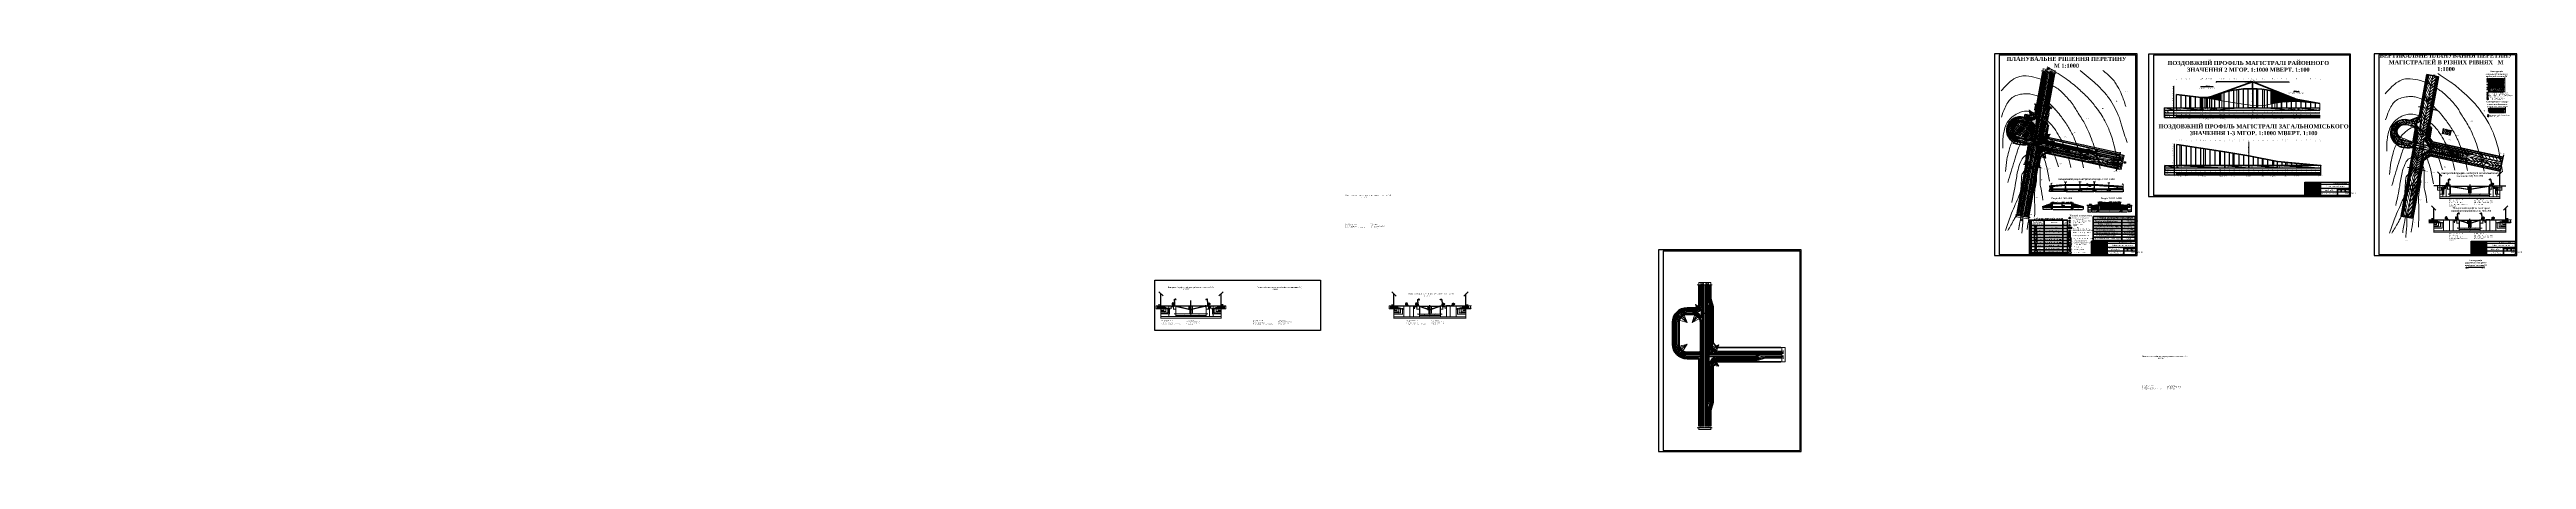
# Paper-space layout 'Layout1' of a CAD drawing. Header units: millimetres. Extents: x -6347 to 3965, y -600 to 1108.
# The model-space entities are those that its viewports show. They can reach past a viewport. Long polylines and large blocks are cut down to what shows.
import ezdxf

# ---------------------------------------------------------------- set-up
doc = ezdxf.new("R2010")
doc.units = ezdxf.units.MM
doc.header["$LTSCALE"] = 50
for name, pattern in [('ACAD_ISO10W100', [18, 12, -3, 0, -3]), ('CENTER2', [28.575, 19.05, -3.175, 3.175, -3.175]), ('DASHED', [19.05, 12.7, -6.35])]:
    doc.linetypes.add(name, pattern=pattern)
for name, color, linetype in [('1-3 2-х уровн развязка-C-ROAD-TEXT', 1, 'Continuous'), ('rozmiry', 182, 'Continuous'), ('Абсолютные высоты', 50, 'Continuous'), ('Дорожні знаки', 7, 'Continuous'), ('перехід', 206, 'Continuous'), ('размери', 250, 'Continuous'), ('Трава', 80, 'Continuous')]:
    doc.layers.add(name, color=color, linetype=linetype)
for name, color, linetype, lineweight in [('cherwona', 7, 'Continuous', 50), ('dorogi', 7, 'Continuous', 30), ('fund', 84, 'Continuous', 50), ('help', 10, 'Continuous', 15), ('osi', 13, 'Continuous', 15), ('rozm', 94, 'Continuous', 15), ('smuga', 142, 'Continuous', 15), ('text', 5, 'Continuous', 15), ('trotuar', 212, 'Continuous', 15), ('вертикалка', 200, 'Continuous', 9), ('дорога', 126, 'Continuous', 25), ('поздовжній профіль', 250, 'Continuous', 15), ('проектні', 82, 'Continuous', 50), ('розрізи', 7, 'Continuous', 15), ('товста', 7, 'Continuous', 70), ('існуючі', 170, 'Continuous', 15)]:
    doc.layers.add(name, color=color, linetype=linetype, lineweight=lineweight)
doc.layers.get('help').freeze()
doc.styles.add('natasha', font='times.ttf', dxfattribs={"height": 2.5})
doc.styles.get("Standard").update_dxf_attribs({"font": 'tahoma.ttf'})
doc.styles.add('style2', font='times.ttf')
doc.styles.add('Креслярський', font='isocpeui.ttf')
doc.styles.add('СПДС_BOLD', font='times.ttf', dxfattribs={"width": 0.8})
doc.styles.add('стиль1', font='isocpeui.ttf')
doc.dimstyles.new('Copy of ISO-25', dxfattribs={"dimtxt": 3, "dimasz": 2.5, "dimexe": 1.25, "dimexo": 0.625, "dimtad": 1, "dimlfac": 0.001, "dimzin": 9, "dimtxsty": 'Standard', "dimcen": 2.5, "dimadec": 0, "dimazin": 0, "dimtfac": 1, "dimtmove": 0, "dimatfit": 3, "dimfxl": 1, "dimarcsym": 0})
doc.dimstyles.new('S-25$0', dxfattribs={"dimscale": 0, "dimtxt": 2, "dimasz": 1, "dimexe": 1, "dimexo": 2, "dimgap": 1, "dimtad": 3, "dimlfac": 0.001, "dimzin": 9, "dimdsep": 46, "dimtxsty": 'Standard', "dimblk": 'ARCHTICK', "dimcen": 2, "dimclrd": 256, "dimclre": 256, "dimclrt": 256, "dimadec": 0, "dimazin": 2, "dimtfac": 1, "dimtmove": 0, "dimatfit": 3, "dimldrblk": 'DOTSMALL', "dimfxl": 1, "dimlwd": -1, "dimlwe": -1, "dimarcsym": 0})
doc.dimstyles.new('S-25$4', dxfattribs={"dimscale": 0, "dimtxt": 2, "dimasz": 2, "dimexe": 1, "dimexo": 2, "dimgap": 1, "dimtad": 3, "dimlfac": 0.001, "dimzin": 9, "dimdsep": 46, "dimtxsty": 'Standard', "dimcen": 2, "dimclrd": 256, "dimclre": 256, "dimclrt": 256, "dimadec": 0, "dimazin": 2, "dimtfac": 1, "dimtmove": 0, "dimatfit": 0, "dimldrblk": 'DOTSMALL', "dimfxl": 1, "dimlwd": -1, "dimlwe": -1, "dimarcsym": 0})
picture_1 = doc.add_image_def('image1.png', size_in_pixel=(100, 100))
pattern_1 = [(257.7135, (1876324.5, 1073701.8), (1372.714, -2137.114), [476.25, -3115.852]), (212.7135, (1876324.5, 1073701.8), (1372.714, -2137.114), [476.25, -2063.75]), (302.7135, (1876324.5, 1073701.8), (2137.114, 1372.714), [476.25, -2063.75])]
pattern_2 = [(45, (1375192, 7545342.67), (-100.151965, 100.151965), [])]
pattern_3 = [(45, (1365117.63, 7542584.53), (37.55698686, 137.7089518), [177.0453339, -35.4090668, 0, -35.4090668])]
pattern_4 = [(45, (1381854.95, 7539859.36), (-100.151965, 100.151965), [])]
pattern_5 = [(135, (1381854.95, 7539859.36), (-100.151965, -100.151965), [])]
pattern_6 = [(45, (1378696.57, 7539859.36), (-100.151965, 100.151965), [])]
pattern_7 = [(135, (1378696.57, 7539859.36), (-100.151965, -100.151965), [])]

# ---------------------------------------------------------------- blocks, each defined once
blk = doc.blocks.new('5-12')
h = blk.add_hatch(color=5)
h.paths.add_polyline_path([(0.5, 4.9, 0.414214), (0.2, 4.6), (0.2, -4.6, 0.414214), (0.5, -4.9), (6.5, -4.9, 0.414214), (6.8, -4.6), (6.8, 4.6, 0.414214), (6.5, 4.9)])
h.paths.add_polyline_path([(6, 3.6, -0.414214), (6.3, 3.3), (6.3, -1.8, -0.414214), (6, -2.1), (1, -2.1, -0.414214), (0.7, -1.8), (0.7, 3.3, -0.414214), (1, 3.6)], flags=16)
h = blk.add_hatch(color=7)
edge = h.paths.add_edge_path()
edge.add_arc((5.7, 1.2), 0.2, 0, 31.08905)
edge.add_line((5.9, 1.3), (5.5, 1.9))
edge.add_arc((5.3, 1.8), 0.2, 31.08905, 90)
edge.add_line((5.3, 2), (1.7, 2))
edge.add_arc((1.7, 1.7), 0.3, 90, 146.69483)
edge.add_line((1.4, 1.9), (1.1, 1.4))
edge.add_arc((1.4, 1.2), 0.3, 146.69483, 180)
edge.add_line((1.1, 1.2), (1.1, 0.3))
edge.add_arc((1.3, 0.3), 0.2, 180, 270)
edge.add_line((1.3, 0.1), (1.4, 0.1))
edge.add_arc((2, 0.1), 0.536, 0, 180, ccw=False)
edge.add_line((2.5, 0.1), (4.3, 0.1))
edge.add_arc((4.8, 0.1), 0.536, 0, 180, ccw=False)
edge.add_line((5.3, 0.1), (5.7, 0.1))
edge.add_arc((5.7, 0.3), 0.2, 270, 360)
edge.add_line((5.9, 0.3), (5.9, 1.2))
edge = h.paths.add_edge_path(flags=16)
edge.add_arc((5.3, 1.7), 0.1, 0, 90)
edge.add_line((5.3, 1.8), (4.6, 1.8))
edge.add_arc((4.6, 1.7), 0.1, 90, 180)
edge.add_line((4.5, 1.7), (4.5, 1.3))
edge.add_arc((4.6, 1.3), 0.1, 180, 270)
edge.add_line((4.6, 1.2), (5.4, 1.2))
edge.add_arc((5.4, 1.3), 0.1, 270, 360)
edge.add_line((5.5, 1.3), (5.4, 1.7))
edge = h.paths.add_edge_path(flags=16)
edge.add_arc((4.2, 1.3), 0.1, 270, 360)
edge.add_line((4.3, 1.3), (4.3, 1.7))
edge.add_arc((4.2, 1.7), 0.1, 0, 90)
edge.add_line((4.2, 1.8), (3.5, 1.8))
edge.add_arc((3.5, 1.7), 0.1, 90, 180)
edge.add_line((3.4, 1.7), (3.4, 1.3))
edge.add_arc((3.5, 1.3), 0.1, 180, 270)
edge.add_line((3.5, 1.2), (4.2, 1.2))
edge = h.paths.add_edge_path(flags=16)
edge.add_arc((3.1, 1.7), 0.1, 0, 90)
edge.add_line((3.1, 1.8), (2.4, 1.8))
edge.add_arc((2.4, 1.7), 0.1, 90, 180)
edge.add_line((2.3, 1.7), (2.3, 1.3))
edge.add_arc((2.4, 1.3), 0.1, 180, 270)
edge.add_line((2.4, 1.2), (3.1, 1.2))
edge.add_arc((3.1, 1.3), 0.1, 270, 360)
edge.add_line((3.2, 1.3), (3.2, 1.7))
edge = h.paths.add_edge_path(flags=16)
edge.add_arc((2, 1.3), 0.1, 270, 360)
edge.add_line((2.1, 1.3), (2.1, 1.7))
edge.add_arc((2, 1.7), 0.1, 0, 90)
edge.add_line((2, 1.8), (1.7, 1.8))
edge.add_arc((1.7, 1.7), 0.1, 90, 146.69483)
edge.add_line((1.6, 1.8), (1.3, 1.4))
edge.add_arc((1.4, 1.3), 0.1, 146.69483, 270)
edge.add_line((1.4, 1.2), (2, 1.2))
h = blk.add_hatch(color=7)
h.paths.add_polyline_path([(2.4, 0.1, 1), (1.5, 0.1, 1)])
h.paths.add_polyline_path([(1.7, 0.1, -1), (2.2, 0.1, -1)], flags=16)
h = blk.add_hatch(color=7)
h.paths.add_polyline_path([(5.2, 0.1, 1), (4.4, 0.1, 1)])
h.paths.add_polyline_path([(4.6, 0.1, -1), (5, 0.1, -1)], flags=16)
at = {"color": 5}
for p, q in [((0, 4.6), (0, -4.6)), ((6.5, 5.1), (0.5, 5.1)), ((7, -4.6), (7, 4.6)), ((0.5, -5.1), (6.5, -5.1))]:
    blk.add_line(p, q, dxfattribs=at)
for centre, start, end in [((0.5, 4.6), 90, 180), ((6.5, 4.6), 0, 90), ((0.5, -4.6), 180, 270), ((6.5, -4.6), 270, 0)]:
    blk.add_arc(centre, 0.5, start, end, dxfattribs=at)
blk = doc.blocks.new('5-17-1')
h = blk.add_hatch(color=5)
h.paths.add_polyline_path([(6.7, 3, 0.414214), (6.5, 3.3), (0.4, 3.3, 0.414214), (0.2, 3), (0.2, -0.9), (1.6, -0.9), (1.6, -1.4), (2.8, -1.4), (2.8, -1.8), (4, -1.8), (4, -2.3), (5.4, -2.3), (5.4, -2.8), (6.7, -2.8)])
h.paths.add_polyline_path([(4.4, 2.4), (4.4, 2.2), (4.3, 2.2), (4.3, 2.1), (4.1, 2.2), (3.9, 2.3), (3.9, 2.3), (3.8, 2.5), (3.8, 2.6), (3.8, 2.7), (3.8, 2.8), (3.9, 2.8), (4, 2.9), (4.1, 2.9), (4.2, 2.8), (4.4, 2.7), (4.4, 2.5)], flags=16)
h.paths.add_polyline_path([(4.3, 1.9), (4.3, 1.9), (4.3, 0.5, 0.163851), (4.3, 0.3), (4.7, -0.3, -0.317132), (4.7, -0.7), (4, -1.6, -0.900401), (3.6, -1.4), (4.3, -0.6, 0.312757), (4.3, -0.5), (3.7, 0.4, -0.184538), (3.6, 0.6), (3.7, 1.6), (3.4, 1.4), (3.4, 1.3), (3.4, 1.3), (3.2, 0.5), (3.1, 0.5), (3.1, 0.4), (3, 0.4), (3, 0.4), (2.9, 0.5), (2.9, 0.5), (2.9, 0.6), (2.9, 0.6), (3.1, 1.6), (3.8, 2.2), (3.9, 2.2), (3.9, 2.2), (3.9, 2.2), (4.3, 1.9)], flags=16)
h.paths.add_polyline_path([(5.1, 0.9), (5.1, 0.8), (5.1, 0.7), (5, 0.6), (4.9, 0.6), (4.8, 0.6), (4.4, 1), (4.5, 1.4)], flags=16)
h.paths.add_polyline_path([(4.7, -0.9), (5, -2, -0.855356), (4.6, -2.1), (4.4, -1.4)], flags=16)
h.paths.add_polyline_path([(5.1, -2.8), (3.8, -2.8), (3.8, -2.3), (2.6, -2.3), (2.6, -1.9), (1.3, -1.9), (1.3, -1.4), (0.2, -1.4), (0.2, -3, 0.414214), (0.4, -3.3), (5.1, -3.3)])
at = {"color": 5}
for p, q in [((0, 3), (0, -3)), ((6.5, 3.5), (0.4, 3.5)), ((7, -3), (7, 3)), ((0.4, -3.5), (6.5, -3.5))]:
    blk.add_line(p, q, dxfattribs=at)
for centre, start, end in [((0.4, 3), 90, 180), ((6.5, 3), 0, 90), ((0.4, -3), 180, 270), ((6.5, -3), 270, 0)]:
    blk.add_arc(centre, 0.45, start, end, dxfattribs=at)
blk = doc.blocks.new('5-17-2')
h = blk.add_hatch(color=5)
h.paths.add_polyline_path([(0.2, 3, -0.414214), (0.4, 3.3), (6.5, 3.3, -0.414214), (6.7, 3), (6.7, -0.9), (5.4, -0.9), (5.4, -1.4), (4.2, -1.4), (4.2, -1.8), (3, -1.8), (3, -2.3), (1.6, -2.3), (1.6, -2.8), (0.2, -2.8)])
h.paths.add_polyline_path([(2.5, 2.4), (2.6, 2.2), (2.6, 2.2), (2.7, 2.1), (2.9, 2.2), (3, 2.3), (3.1, 2.3), (3.2, 2.5), (3.2, 2.6), (3.2, 2.7), (3.1, 2.8), (3.1, 2.8), (3, 2.9), (2.9, 2.9), (2.8, 2.8), (2.6, 2.7), (2.6, 2.5)], flags=16)
h.paths.add_polyline_path([(2.6, 1.9), (2.6, 1.9), (2.7, 0.5, -0.163851), (2.7, 0.3), (2.3, -0.3, 0.317132), (2.3, -0.7), (3, -1.6, 0.900401), (3.3, -1.4), (2.7, -0.6, -0.312757), (2.7, -0.5), (3.3, 0.4, 0.184538), (3.4, 0.6), (3.2, 1.6), (3.6, 1.4), (3.6, 1.3), (3.6, 1.3), (3.8, 0.5), (3.8, 0.5), (3.9, 0.4), (4, 0.4), (4, 0.4), (4.1, 0.5), (4.1, 0.5), (4.1, 0.6), (4.1, 0.6), (3.9, 1.6), (3.2, 2.2), (3.1, 2.2), (3.1, 2.2), (3, 2.2), (2.7, 1.9)], flags=16)
h.paths.add_polyline_path([(1.9, 0.9), (1.9, 0.8), (1.9, 0.7), (2, 0.6), (2, 0.6), (2.1, 0.6), (2.5, 1), (2.5, 1.4)], flags=16)
h.paths.add_polyline_path([(2.3, -0.9), (2, -2, 0.855356), (2.4, -2.1), (2.6, -1.4)], flags=16)
h.paths.add_polyline_path([(1.9, -2.8), (3.2, -2.8), (3.2, -2.3), (4.4, -2.3), (4.4, -1.9), (5.7, -1.9), (5.7, -1.4), (6.7, -1.4), (6.7, -3, -0.414214), (6.5, -3.3), (1.9, -3.3)])
at = {"color": 5}
for p, q in [((0, -3), (0, 3)), ((0.4, 3.5), (6.5, 3.5)), ((7, 3), (7, -3)), ((6.5, -3.5), (0.4, -3.5))]:
    blk.add_line(p, q, dxfattribs=at)
for centre, start, end in [((0.4, 3), 90, 180), ((6.5, 3), 0, 90), ((0.4, -3), 180, 270), ((6.5, -3), 270, 0)]:
    blk.add_arc(centre, 0.45, start, end, dxfattribs=at)
blk = doc.blocks.new('4-2-3')
h = blk.add_hatch(color=5)
h.paths.add_polyline_path([(3.55, 3.27), (3.45, 3.27, 0.409993), (0.23, 0, 1), (6.77, 0, 0.409993)])
h.paths.add_polyline_path([(1.47, 0.66), (1.88, 0.25), (3.02, 1.39), (3.5, 0.91), (3.98, 1.39), (5.12, 0.25), (5.53, 0.66), (6, -1.11), (4.23, -0.64), (4.64, -0.23), (3.5, 0.91), (2.36, -0.23), (2.77, -0.64), (1.01, -1.11)], flags=16)
at = {"color": 5}
blk.add_circle((3.5, 0), 3.5, dxfattribs=at)
blk = doc.blocks.new('2-4')
h = blk.add_hatch(color=1)
edge = h.paths.add_edge_path(flags=16)
edge.add_line((-3.24, 6.63), (-0.09, 1.18))
edge.add_arc((0, 1.23), 0.1, 210, 330)
edge.add_line((0.09, 1.18), (3.24, 6.63))
edge.add_arc((3.15, 6.68), 0.1, 330, 450)
edge.add_line((3.15, 6.78), (-3.15, 6.78))
edge.add_arc((-3.15, 6.68), 0.1, 450, 570)
edge = h.paths.add_edge_path()
edge.add_arc((0, 0.64), 0.25, 210, 330)
edge.add_line((0.22, 0.51), (3.88, 6.85))
edge.add_arc((3.66, 6.98), 0.25, 330, 450)
edge.add_line((3.66, 7.23), (-3.66, 7.23))
edge.add_arc((-3.66, 6.98), 0.25, 450, 570)
edge.add_line((-3.88, 6.85), (-0.22, 0.51))
at = {"color": 1}
for p, q in [((-4.21, 6.84), (-0.4, 0.23)), ((-3.88, 6.85), (-0.22, 0.51)), ((3.81, 7.53), (-3.81, 7.53)), ((-3.24, 6.63), (-0.09, 1.18)), ((0.22, 0.51), (3.88, 6.85)), ((0.4, 0.23), (4.21, 6.84))]:
    blk.add_line(p, q, dxfattribs=at)
for centre, start, end in [((-3.81, 7.07), 90, 210), ((0, 0.46), 210, 330), ((3.81, 7.07), 330, 90)]:
    blk.add_arc(centre, 0.461, start, end, dxfattribs=at)
blk = doc.blocks.new('столб')
at = {"layer": 'поздовжній профіль', "color": 160}
for points in [[(-500, 0, 0, 0, 0), (-1000, 0, 350, 0, 0), (-1700, 0, 0, 0, 0)], [(500, 0, 0, 0, 0), (1000, 0, 350, 0, 0), (1700, 0, 0, 0, 0)]]:
    blk.add_lwpolyline(points, format="xyseb", dxfattribs=at)
blk.add_circle((0, 0), 500, dxfattribs=at)
blk = doc.blocks.new('*D1481')
at = {"layer": 'Defpoints', "color": 0, "transparency": 16777216}
for p in [(1991, 460), (2071, 460), (2071, 442)]:
    blk.add_point(p, dxfattribs=at)
at = {"layer": 'rozmiry', "color": 0, "lineweight": -2, "transparency": 16777216}
for p, q in [((1991, 459), (1991, 441)), ((1994, 442), (2069, 442)), ((2071, 459), (2071, 441))]:
    blk.add_line(p, q, dxfattribs=at)
at = {"layer": 'rozmiry', "color": 0, "transparency": 16777216}
for points in [[(1994, 442), (1994, 442), (1991, 442)], [(2069, 442), (2069, 442), (2071, 442)]]:
    blk.add_solid(points, dxfattribs=at)
at = {"layer": 'rozmiry', "color": 0, "transparency": 16777216, "insert": (2031, 444), "char_height": 3, "attachment_point": 5}
blk.add_mtext('16', dxfattribs=at)
blk = doc.blocks.new('*D1482')
at = {"layer": 'Defpoints', "color": 0, "transparency": 16777216}
for p in [(1986, 461), (1986, 442), (1991, 459)]:
    blk.add_point(p, dxfattribs=at)
at = {"layer": 'rozmiry', "color": 0, "lineweight": -2, "transparency": 16777216}
for p, q in [((1983, 442), (1981, 442)), ((1986, 460), (1986, 441)), ((1991, 442), (1986, 442)), ((1991, 459), (1991, 441)), ((1994, 442), (1996, 442))]:
    blk.add_line(p, q, dxfattribs=at)
at = {"layer": 'rozmiry', "color": 0, "transparency": 16777216}
for points in [[(1983, 442), (1983, 442), (1986, 442)], [(1994, 442), (1994, 442), (1991, 442)]]:
    blk.add_solid(points, dxfattribs=at)
at = {"layer": 'rozmiry', "color": 0, "transparency": 16777216, "insert": (1988, 444), "char_height": 3, "attachment_point": 5}
blk.add_mtext('1', dxfattribs=at)
blk = doc.blocks.new('*D1483')
at = {"layer": 'Defpoints', "color": 0, "transparency": 16777216}
for p in [(2071, 467), (2077, 461), (2077, 442)]:
    blk.add_point(p, dxfattribs=at)
at = {"layer": 'rozmiry', "color": 0, "lineweight": -2, "transparency": 16777216}
for p, q in [((2069, 442), (2066, 442)), ((2071, 467), (2071, 441)), ((2071, 442), (2077, 442)), ((2077, 460), (2077, 441)), ((2079, 442), (2082, 442))]:
    blk.add_line(p, q, dxfattribs=at)
at = {"layer": 'rozmiry', "color": 0, "transparency": 16777216}
for points in [[(2069, 442), (2069, 442), (2071, 442)], [(2079, 442), (2079, 442), (2077, 442)]]:
    blk.add_solid(points, dxfattribs=at)
at = {"layer": 'rozmiry', "color": 0, "transparency": 16777216, "insert": (2074, 444), "char_height": 3, "attachment_point": 5}
blk.add_mtext('1', dxfattribs=at)
blk = doc.blocks.new('*D1484')
at = {"layer": 'Defpoints', "color": 0, "transparency": 16777216}
for p in [(2077, 466), (2120, 454), (2120, 442)]:
    blk.add_point(p, dxfattribs=at)
at = {"layer": 'rozmiry', "color": 0, "lineweight": -2, "transparency": 16777216}
for p, q in [((2077, 465), (2077, 441)), ((2079, 442), (2117, 442)), ((2120, 453), (2120, 441))]:
    blk.add_line(p, q, dxfattribs=at)
at = {"layer": 'rozmiry', "color": 0, "transparency": 16777216}
for points in [[(2079, 442), (2079, 442), (2077, 442)], [(2117, 442), (2117, 442), (2120, 442)]]:
    blk.add_solid(points, dxfattribs=at)
at = {"layer": 'rozmiry', "color": 0, "transparency": 16777216, "insert": (2098, 445), "char_height": 3, "attachment_point": 5}
blk.add_mtext('8,65', dxfattribs=at)
blk = doc.blocks.new('*D1485')
at = {"layer": 'Defpoints', "color": 0, "transparency": 16777216}
for p in [(1951, 452), (1951, 442), (1986, 461)]:
    blk.add_point(p, dxfattribs=at)
at = {"layer": 'rozmiry', "color": 0, "lineweight": -2, "transparency": 16777216}
for p, q in [((1951, 451), (1951, 441)), ((1983, 442), (1953, 442)), ((1986, 460), (1986, 441))]:
    blk.add_line(p, q, dxfattribs=at)
at = {"layer": 'rozmiry', "color": 0, "transparency": 16777216}
for points in [[(1953, 442), (1953, 442), (1951, 442)], [(1983, 442), (1983, 442), (1986, 442)]]:
    blk.add_solid(points, dxfattribs=at)
at = {"layer": 'rozmiry', "color": 0, "transparency": 16777216, "insert": (1968, 445), "char_height": 3, "attachment_point": 5}
blk.add_mtext('7,04', dxfattribs=at)
blk = doc.blocks.new('*D1486')
at = {"layer": 'Defpoints', "color": 0, "transparency": 16777216}
for p in [(2139, 439), (2154, 439), (2154, 432)]:
    blk.add_point(p, dxfattribs=at)
at = {"layer": 'rozmiry', "color": 0, "lineweight": -2, "transparency": 16777216}
for p, q in [((2139, 438), (2139, 431)), ((2141, 432), (2151, 432)), ((2154, 438), (2154, 431))]:
    blk.add_line(p, q, dxfattribs=at)
at = {"layer": 'rozmiry', "color": 0, "transparency": 16777216}
for points in [[(2141, 433), (2141, 432), (2139, 432)], [(2151, 433), (2151, 432), (2154, 432)]]:
    blk.add_solid(points, dxfattribs=at)
at = {"layer": 'rozmiry', "color": 0, "transparency": 16777216, "insert": (2146, 435), "char_height": 3, "attachment_point": 5}
blk.add_mtext('3', dxfattribs=at)
blk = doc.blocks.new('*D1487')
at = {"layer": 'Defpoints', "color": 0, "transparency": 16777216}
for p in [(2154, 439), (2179, 439), (2179, 432)]:
    blk.add_point(p, dxfattribs=at)
at = {"layer": 'rozmiry', "color": 0, "lineweight": -2, "transparency": 16777216}
for p, q in [((2154, 438), (2154, 431)), ((2156, 432), (2176, 432)), ((2179, 438), (2179, 431))]:
    blk.add_line(p, q, dxfattribs=at)
at = {"layer": 'rozmiry', "color": 0, "transparency": 16777216}
for points in [[(2156, 433), (2156, 432), (2154, 432)], [(2176, 433), (2176, 432), (2179, 432)]]:
    blk.add_solid(points, dxfattribs=at)
at = {"layer": 'rozmiry', "color": 0, "transparency": 16777216, "insert": (2166, 435), "char_height": 3, "attachment_point": 5}
blk.add_mtext('5', dxfattribs=at)
blk = doc.blocks.new('*D1488')
at = {"layer": 'Defpoints', "color": 0, "transparency": 16777216}
for p in [(2179, 439), (2184, 439), (2184, 432)]:
    blk.add_point(p, dxfattribs=at)
at = {"layer": 'rozmiry', "color": 0, "lineweight": -2, "transparency": 16777216}
for p, q in [((2176, 432), (2174, 432)), ((2179, 438), (2179, 431)), ((2179, 432), (2184, 432)), ((2184, 438), (2184, 431)), ((2186, 432), (2189, 432))]:
    blk.add_line(p, q, dxfattribs=at)
at = {"layer": 'rozmiry', "color": 0, "transparency": 16777216}
for points in [[(2176, 433), (2176, 432), (2179, 432)], [(2186, 433), (2186, 432), (2184, 432)]]:
    blk.add_solid(points, dxfattribs=at)
at = {"layer": 'rozmiry', "color": 0, "transparency": 16777216, "insert": (2181, 434), "char_height": 3, "attachment_point": 5}
blk.add_mtext('1', dxfattribs=at)
blk = doc.blocks.new('*D1489')
at = {"layer": 'Defpoints', "color": 0, "transparency": 16777216}
for p in [(2184, 439), (2275, 439), (2275, 432)]:
    blk.add_point(p, dxfattribs=at)
at = {"layer": 'rozmiry', "color": 0, "lineweight": -2, "transparency": 16777216}
for p, q in [((2184, 438), (2184, 431)), ((2186, 432), (2272, 432)), ((2275, 438), (2275, 431))]:
    blk.add_line(p, q, dxfattribs=at)
at = {"layer": 'rozmiry', "color": 0, "transparency": 16777216}
for points in [[(2186, 433), (2186, 432), (2184, 432)], [(2272, 433), (2272, 432), (2275, 432)]]:
    blk.add_solid(points, dxfattribs=at)
at = {"layer": 'rozmiry', "color": 0, "transparency": 16777216, "insert": (2229, 435), "char_height": 3, "attachment_point": 5}
blk.add_mtext('18', dxfattribs=at)
blk = doc.blocks.new('*D1490')
at = {"layer": 'Defpoints', "color": 0, "transparency": 16777216}
for p in [(2275, 445), (2280, 439), (2280, 432)]:
    blk.add_point(p, dxfattribs=at)
at = {"layer": 'rozmiry', "color": 0, "lineweight": -2, "transparency": 16777216}
for p, q in [((2272, 432), (2270, 432)), ((2275, 444), (2275, 431)), ((2275, 432), (2280, 432)), ((2280, 438), (2280, 431)), ((2282, 432), (2285, 432))]:
    blk.add_line(p, q, dxfattribs=at)
at = {"layer": 'rozmiry', "color": 0, "transparency": 16777216}
for points in [[(2272, 433), (2272, 432), (2275, 432)], [(2282, 433), (2282, 432), (2280, 432)]]:
    blk.add_solid(points, dxfattribs=at)
at = {"layer": 'rozmiry', "color": 0, "transparency": 16777216, "insert": (2277, 434), "char_height": 3, "attachment_point": 5}
blk.add_mtext('1', dxfattribs=at)
blk = doc.blocks.new('*D1491')
at = {"layer": 'Defpoints', "color": 0, "transparency": 16777216}
for p in [(2280, 439), (2305, 439), (2305, 432)]:
    blk.add_point(p, dxfattribs=at)
at = {"layer": 'rozmiry', "color": 0, "lineweight": -2, "transparency": 16777216}
for p, q in [((2280, 438), (2280, 431)), ((2282, 432), (2302, 432)), ((2305, 438), (2305, 431))]:
    blk.add_line(p, q, dxfattribs=at)
at = {"layer": 'rozmiry', "color": 0, "transparency": 16777216}
for points in [[(2282, 433), (2282, 432), (2280, 432)], [(2302, 433), (2302, 432), (2305, 432)]]:
    blk.add_solid(points, dxfattribs=at)
at = {"layer": 'rozmiry', "color": 0, "transparency": 16777216, "insert": (2292, 435), "char_height": 3, "attachment_point": 5}
blk.add_mtext('5', dxfattribs=at)
blk = doc.blocks.new('*D1492')
at = {"layer": 'Defpoints', "color": 0, "transparency": 16777216}
for p in [(2305, 439), (2320, 439), (2320, 433)]:
    blk.add_point(p, dxfattribs=at)
at = {"layer": 'rozmiry', "color": 0, "lineweight": -2, "transparency": 16777216}
for p, q in [((2305, 438), (2305, 432)), ((2307, 433), (2317, 433)), ((2320, 438), (2320, 432))]:
    blk.add_line(p, q, dxfattribs=at)
at = {"layer": 'rozmiry', "color": 0, "transparency": 16777216}
for points in [[(2307, 433), (2307, 433), (2305, 433)], [(2317, 433), (2317, 433), (2320, 433)]]:
    blk.add_solid(points, dxfattribs=at)
at = {"layer": 'rozmiry', "color": 0, "transparency": 16777216, "insert": (2312, 435), "char_height": 3, "attachment_point": 5}
blk.add_mtext('3', dxfattribs=at)
blk = doc.blocks.new('*D1493')
at = {"layer": 'Defpoints', "color": 0, "transparency": 16777216}
for p in [(2046, 525), (2106, 525), (2106, 517)]:
    blk.add_point(p, dxfattribs=at)
at = {"layer": 'rozmiry', "color": 0, "lineweight": -2, "transparency": 16777216}
for p, q in [((2046, 524), (2046, 515)), ((2049, 517), (2104, 517)), ((2106, 524), (2106, 515))]:
    blk.add_line(p, q, dxfattribs=at)
at = {"layer": 'rozmiry', "color": 0, "transparency": 16777216}
for points in [[(2049, 517), (2049, 516), (2046, 517)], [(2104, 517), (2104, 516), (2106, 517)]]:
    blk.add_solid(points, dxfattribs=at)
at = {"layer": 'rozmiry', "color": 0, "transparency": 16777216, "insert": (2076, 519), "char_height": 3, "attachment_point": 5}
blk.add_mtext('30', dxfattribs=at)
blk = doc.blocks.new('*D1495')
at = {"layer": 'Defpoints', "color": 0, "transparency": 16777216}
for p in [(2106, 523), (2166, 523), (2166, 517)]:
    blk.add_point(p, dxfattribs=at)
at = {"layer": 'rozmiry', "color": 0, "lineweight": -2, "transparency": 16777216}
for p, q in [((2106, 522), (2106, 515)), ((2109, 517), (2164, 517)), ((2166, 522), (2166, 515))]:
    blk.add_line(p, q, dxfattribs=at)
at = {"layer": 'rozmiry', "color": 0, "transparency": 16777216}
for points in [[(2109, 517), (2109, 516), (2106, 517)], [(2164, 517), (2164, 516), (2166, 517)]]:
    blk.add_solid(points, dxfattribs=at)
at = {"layer": 'rozmiry', "color": 0, "transparency": 16777216, "insert": (2136, 519), "char_height": 3, "attachment_point": 5}
blk.add_mtext('30', dxfattribs=at)
blk = doc.blocks.new('*D1496')
at = {"layer": 'Defpoints', "color": 0, "transparency": 16777216}
for p in [(2166, 523), (2226, 523), (2226, 517)]:
    blk.add_point(p, dxfattribs=at)
at = {"layer": 'rozmiry', "color": 0, "lineweight": -2, "transparency": 16777216}
for p, q in [((2166, 522), (2166, 515)), ((2169, 517), (2224, 517)), ((2226, 522), (2226, 515))]:
    blk.add_line(p, q, dxfattribs=at)
at = {"layer": 'rozmiry', "color": 0, "transparency": 16777216}
for points in [[(2169, 517), (2169, 516), (2166, 517)], [(2224, 517), (2224, 516), (2226, 517)]]:
    blk.add_solid(points, dxfattribs=at)
at = {"layer": 'rozmiry', "color": 0, "transparency": 16777216, "insert": (2196, 519), "char_height": 3, "attachment_point": 5}
blk.add_mtext('30', dxfattribs=at)
blk = doc.blocks.new('*D1497')
at = {"layer": 'Defpoints', "color": 0, "transparency": 16777216}
for p in [(2226, 522), (2286, 525), (2286, 517)]:
    blk.add_point(p, dxfattribs=at)
at = {"layer": 'rozmiry', "color": 0, "lineweight": -2, "transparency": 16777216}
for p, q in [((2226, 522), (2226, 515)), ((2229, 517), (2284, 517)), ((2286, 525), (2286, 515))]:
    blk.add_line(p, q, dxfattribs=at)
at = {"layer": 'rozmiry', "color": 0, "transparency": 16777216}
for points in [[(2229, 517), (2229, 516), (2226, 517)], [(2284, 517), (2284, 516), (2286, 517)]]:
    blk.add_solid(points, dxfattribs=at)
at = {"layer": 'rozmiry', "color": 0, "transparency": 16777216, "insert": (2256, 519), "char_height": 3, "attachment_point": 5}
blk.add_mtext('30', dxfattribs=at)
blk = doc.blocks.new('*D1498')
at = {"layer": 'Defpoints', "color": 0, "transparency": 16777216}
for p in [(1986, 538), (1986, 517), (2046, 523)]:
    blk.add_point(p, dxfattribs=at)
at = {"layer": 'rozmiry', "color": 0, "lineweight": -2, "transparency": 16777216}
for p, q in [((1986, 537), (1986, 515)), ((2044, 517), (1989, 517)), ((2046, 522), (2046, 515))]:
    blk.add_line(p, q, dxfattribs=at)
at = {"layer": 'rozmiry', "color": 0, "transparency": 16777216}
for points in [[(1989, 517), (1989, 516), (1986, 517)], [(2044, 517), (2044, 516), (2046, 517)]]:
    blk.add_solid(points, dxfattribs=at)
at = {"layer": 'rozmiry', "color": 0, "transparency": 16777216, "insert": (2016, 519), "char_height": 3, "attachment_point": 5}
blk.add_mtext('30', dxfattribs=at)
blk = doc.blocks.new('*D1499')
at = {"layer": 'Defpoints', "color": 0, "transparency": 16777216}
for p in [(2040, 522), (2052, 522), (2052, 518)]:
    blk.add_point(p, dxfattribs=at)
at = {"layer": 'rozmiry', "color": 0, "lineweight": -2, "transparency": 16777216}
for p, q in [((2040, 521), (2040, 516)), ((2043, 518), (2049, 518)), ((2052, 522), (2052, 516))]:
    blk.add_line(p, q, dxfattribs=at)
at = {"layer": 'rozmiry', "color": 0, "transparency": 16777216}
for points in [[(2043, 518), (2043, 517), (2040, 518)], [(2049, 518), (2049, 517), (2052, 518)]]:
    blk.add_solid(points, dxfattribs=at)
at = {"layer": 'rozmiry', "color": 0, "transparency": 16777216, "insert": (2046, 520), "char_height": 3, "attachment_point": 5}
blk.add_mtext('3,5', dxfattribs=at)
blk = doc.blocks.new('*D1500')
at = {"layer": 'Defpoints', "color": 0, "transparency": 16777216}
for p in [(2100, 522), (2112, 522), (2112, 518)]:
    blk.add_point(p, dxfattribs=at)
at = {"layer": 'rozmiry', "color": 0, "lineweight": -2, "transparency": 16777216}
for p, q in [((2100, 521), (2100, 516)), ((2103, 518), (2109, 518)), ((2112, 522), (2112, 516))]:
    blk.add_line(p, q, dxfattribs=at)
at = {"layer": 'rozmiry', "color": 0, "transparency": 16777216}
for points in [[(2103, 518), (2103, 517), (2100, 518)], [(2109, 518), (2109, 517), (2112, 518)]]:
    blk.add_solid(points, dxfattribs=at)
at = {"layer": 'rozmiry', "color": 0, "transparency": 16777216, "insert": (2106, 520), "char_height": 3, "attachment_point": 5}
blk.add_mtext('3,5', dxfattribs=at)
blk = doc.blocks.new('*D1501')
at = {"layer": 'Defpoints', "color": 0, "transparency": 16777216}
for p in [(2160, 522), (2172, 522), (2172, 518)]:
    blk.add_point(p, dxfattribs=at)
at = {"layer": 'rozmiry', "color": 0, "lineweight": -2, "transparency": 16777216}
for p, q in [((2160, 521), (2160, 516)), ((2163, 518), (2169, 518)), ((2172, 522), (2172, 516))]:
    blk.add_line(p, q, dxfattribs=at)
at = {"layer": 'rozmiry', "color": 0, "transparency": 16777216}
for points in [[(2163, 518), (2163, 517), (2160, 518)], [(2169, 518), (2169, 517), (2172, 518)]]:
    blk.add_solid(points, dxfattribs=at)
at = {"layer": 'rozmiry', "color": 0, "transparency": 16777216, "insert": (2166, 520), "char_height": 3, "attachment_point": 5}
blk.add_mtext('3,5', dxfattribs=at)
blk = doc.blocks.new('*D1502')
at = {"layer": 'Defpoints', "color": 0, "transparency": 16777216}
for p in [(2220, 521), (2232, 522), (2232, 517)]:
    blk.add_point(p, dxfattribs=at)
at = {"layer": 'rozmiry', "color": 0, "lineweight": -2, "transparency": 16777216}
for p, q in [((2220, 521), (2220, 516)), ((2223, 517), (2229, 517)), ((2232, 521), (2232, 516))]:
    blk.add_line(p, q, dxfattribs=at)
at = {"layer": 'rozmiry', "color": 0, "transparency": 16777216}
for points in [[(2223, 517), (2223, 517), (2220, 517)], [(2229, 517), (2229, 517), (2232, 517)]]:
    blk.add_solid(points, dxfattribs=at)
at = {"layer": 'rozmiry', "color": 0, "transparency": 16777216, "insert": (2226, 520), "char_height": 3, "attachment_point": 5}
blk.add_mtext('3,5', dxfattribs=at)
blk = doc.blocks.new('*D1504')
at = {"layer": 'Defpoints', "color": 0, "transparency": 16777216}
for p in [(1978, 523), (1978, 517), (1992, 523)]:
    blk.add_point(p, dxfattribs=at)
at = {"layer": 'rozmiry', "color": 0, "lineweight": -2, "transparency": 16777216}
for p, q in [((1978, 522), (1978, 516)), ((1989, 517), (1980, 517)), ((1992, 522), (1992, 516))]:
    blk.add_line(p, q, dxfattribs=at)
at = {"layer": 'rozmiry', "color": 0, "transparency": 16777216}
for points in [[(1980, 518), (1980, 517), (1978, 517)], [(1989, 518), (1989, 517), (1992, 517)]]:
    blk.add_solid(points, dxfattribs=at)
at = {"layer": 'rozmiry', "color": 0, "transparency": 16777216, "insert": (1985, 520), "char_height": 3, "attachment_point": 5}
blk.add_mtext('5', dxfattribs=at)
blk = doc.blocks.new('*D1505')
at = {"layer": 'Defpoints', "color": 0, "transparency": 16777216}
for p in [(1963, 801), (1971, 793), (1973, 796)]:
    blk.add_point(p, dxfattribs=at)
at = {"layer": 'rozmiry', "color": 0, "lineweight": -2, "transparency": 16777216}
for p, q in [((1964, 802), (1966, 805)), ((1967, 802), (1972, 798)), ((1971, 794), (1974, 797))]:
    blk.add_line(p, q, dxfattribs=at)
at = {"layer": 'rozmiry', "color": 0, "transparency": 16777216}
for points in [[(1968, 802), (1967, 802), (1966, 804)], [(1972, 798), (1971, 797), (1973, 796)]]:
    blk.add_solid(points, dxfattribs=at)
at = {"layer": 'rozmiry', "color": 0, "transparency": 16777216, "insert": (1971, 802), "char_height": 3, "attachment_point": 5, "rotation": 315.1195}
blk.add_mtext('10,93', dxfattribs=at)
blk = doc.blocks.new('*D1507')
at = {"layer": 'Defpoints', "color": 0, "transparency": 16777216}
for p in [(1963, 751), (1971, 793), (1976, 792)]:
    blk.add_point(p, dxfattribs=at)
at = {"layer": 'rozmiry', "color": 0, "lineweight": -2, "transparency": 16777216}
for p, q in [((1964, 751), (1969, 750)), ((1969, 752), (1975, 790)), ((1972, 793), (1977, 792))]:
    blk.add_line(p, q, dxfattribs=at)
at = {"layer": 'rozmiry', "color": 0, "transparency": 16777216}
for points in [[(1968, 752), (1969, 752), (1968, 750)], [(1975, 790), (1976, 789), (1976, 792)]]:
    blk.add_solid(points, dxfattribs=at)
at = {"layer": 'rozmiry', "color": 0, "transparency": 16777216, "insert": (1969, 771), "char_height": 3, "attachment_point": 5, "rotation": 79.7195}
blk.add_mtext('42,94', dxfattribs=at)
blk = doc.blocks.new('*D1508')
at = {"layer": 'Defpoints', "color": 0, "transparency": 16777216}
for p in [(1963, 751), (1976, 735), (1979, 738)]:
    blk.add_point(p, dxfattribs=at)
at = {"layer": 'rozmiry', "color": 0, "lineweight": -2, "transparency": 16777216}
for p, q in [((1964, 751), (1968, 754)), ((1968, 752), (1978, 740)), ((1976, 736), (1980, 739))]:
    blk.add_line(p, q, dxfattribs=at)
at = {"layer": 'rozmiry', "color": 0, "transparency": 16777216}
for points in [[(1969, 752), (1968, 751), (1967, 754)], [(1978, 740), (1977, 740), (1979, 738)]]:
    blk.add_solid(points, dxfattribs=at)
at = {"layer": 'rozmiry', "color": 0, "transparency": 16777216, "insert": (1975, 747), "char_height": 3, "attachment_point": 5, "rotation": 308.5729}
blk.add_mtext('19,62', dxfattribs=at)
blk = doc.blocks.new('*D1509')
at = {"layer": 'Defpoints', "color": 0, "transparency": 16777216}
for p in [(2179, 683), (2272, 665), (2272, 663)]:
    blk.add_point(p, dxfattribs=at)
at = {"layer": 'rozmiry', "color": 0, "lineweight": -2, "transparency": 16777216}
for p, q in [((2179, 683), (2179, 687)), ((2182, 685), (2270, 666)), ((2272, 663), (2272, 667))]:
    blk.add_line(p, q, dxfattribs=at)
at = {"layer": 'rozmiry', "color": 0, "transparency": 16777216}
for points in [[(2182, 686), (2181, 685), (2179, 686)], [(2270, 666), (2270, 666), (2272, 665)]]:
    blk.add_solid(points, dxfattribs=at)
at = {"layer": 'rozmiry', "color": 0, "transparency": 16777216, "insert": (2229, 677), "char_height": 3, "attachment_point": 5, "rotation": 347.7136}
blk.add_mtext('95,28', dxfattribs=at)
blk = doc.blocks.new('*D1510')
at = {"layer": 'Defpoints', "color": 0, "transparency": 16777216}
for p in [(2175, 682), (2177, 678)]:
    blk.add_point(p, dxfattribs=at)
at = {"layer": 'rozmiry', "color": 0, "lineweight": -2, "transparency": 16777216}
for p, q in [((2171, 692), (2174, 685)), ((2177, 678), (2175, 682))]:
    blk.add_line(p, q, dxfattribs=at)
at = {"layer": 'rozmiry', "color": 0, "transparency": 16777216}
blk.add_solid([(2175, 685), (2174, 684), (2175, 682)], dxfattribs=at)
at = {"layer": 'rozmiry', "color": 0, "transparency": 16777216, "insert": (2174, 690), "char_height": 3, "attachment_point": 5, "rotation": 296.0931}
blk.add_mtext('R5', dxfattribs=at)
blk = doc.blocks.new('*D1511')
at = {"layer": 'Defpoints', "color": 0, "transparency": 16777216}
for p in [(2135, 692), (2173, 681), (2173, 679)]:
    blk.add_point(p, dxfattribs=at)
at = {"layer": 'rozmiry', "color": 0, "lineweight": -2, "transparency": 16777216}
for p, q in [((2136, 693), (2137, 696)), ((2139, 694), (2171, 682)), ((2173, 680), (2174, 683))]:
    blk.add_line(p, q, dxfattribs=at)
at = {"layer": 'rozmiry', "color": 0, "transparency": 16777216}
for points in [[(2139, 694), (2139, 693), (2136, 695)], [(2171, 683), (2171, 682), (2173, 681)]]:
    blk.add_solid(points, dxfattribs=at)
at = {"layer": 'rozmiry', "color": 0, "transparency": 16777216, "insert": (2155, 691), "char_height": 3, "attachment_point": 5, "rotation": 340.4355}
blk.add_mtext('39,46', dxfattribs=at)
blk = doc.blocks.new('*D1512')
at = {"layer": 'Defpoints', "color": 0, "transparency": 16777216}
for p in [(2169, 640), (2262, 620), (2261, 615)]:
    blk.add_point(p, dxfattribs=at)
at = {"layer": 'rozmiry', "color": 0, "lineweight": -2, "transparency": 16777216}
for p, q in [((2169, 640), (2168, 634)), ((2171, 635), (2259, 615)), ((2262, 619), (2261, 614))]:
    blk.add_line(p, q, dxfattribs=at)
at = {"layer": 'rozmiry', "color": 0, "transparency": 16777216}
for points in [[(2171, 635), (2170, 634), (2168, 635)], [(2259, 616), (2259, 615), (2261, 615)]]:
    blk.add_solid(points, dxfattribs=at)
at = {"layer": 'rozmiry', "color": 0, "transparency": 16777216, "insert": (2215, 627), "char_height": 3, "attachment_point": 5, "rotation": 347.7135}
blk.add_mtext('95,28', dxfattribs=at)
blk = doc.blocks.new('*D1513')
at = {"layer": 'Defpoints', "color": 0, "transparency": 16777216}
for p in [(2167, 642), (2170, 645)]:
    blk.add_point(p, dxfattribs=at)
at = {"layer": 'rozmiry', "color": 0, "lineweight": -2, "transparency": 16777216}
for p, q in [((2159, 635), (2165, 640)), ((2170, 645), (2167, 642))]:
    blk.add_line(p, q, dxfattribs=at)
at = {"layer": 'rozmiry', "color": 0, "transparency": 16777216}
blk.add_solid([(2164, 641), (2165, 640), (2167, 642)], dxfattribs=at)
at = {"layer": 'rozmiry', "color": 0, "transparency": 16777216, "insert": (2159, 638), "char_height": 3, "attachment_point": 5, "rotation": 40.6166}
blk.add_mtext('R5', dxfattribs=at)
blk = doc.blocks.new('*D1514')
at = {"layer": 'Defpoints', "color": 0, "transparency": 16777216}
for p in [(2126, 650), (2165, 646), (2165, 641)]:
    blk.add_point(p, dxfattribs=at)
at = {"layer": 'rozmiry', "color": 0, "lineweight": -2, "transparency": 16777216}
for p, q in [((2126, 649), (2126, 643)), ((2128, 644), (2162, 641)), ((2165, 646), (2165, 640))]:
    blk.add_line(p, q, dxfattribs=at)
at = {"layer": 'rozmiry', "color": 0, "transparency": 16777216}
for points in [[(2128, 645), (2128, 644), (2126, 644)], [(2163, 642), (2162, 641), (2165, 641)]]:
    blk.add_solid(points, dxfattribs=at)
at = {"layer": 'rozmiry', "color": 0, "transparency": 16777216, "insert": (2146, 645), "char_height": 3, "attachment_point": 5, "rotation": 354.9915}
blk.add_mtext('39,46', dxfattribs=at)
blk = doc.blocks.new('*D1515')
at = {"layer": 'Defpoints', "color": 0, "transparency": 16777216}
for p in [(2179, 651), (2181, 649)]:
    blk.add_point(p, dxfattribs=at)
at = {"layer": 'rozmiry', "color": 0, "lineweight": -2, "transparency": 16777216}
for p, q in [((2179, 651), (2181, 649)), ((2189, 641), (2183, 647))]:
    blk.add_line(p, q, dxfattribs=at)
at = {"layer": 'rozmiry', "color": 0, "transparency": 16777216}
blk.add_solid([(2183, 647), (2183, 647), (2181, 649)], dxfattribs=at)
at = {"layer": 'rozmiry', "color": 0, "transparency": 16777216, "insert": (2188, 644), "char_height": 3, "attachment_point": 5, "rotation": 312.3338}
blk.add_mtext('R3', dxfattribs=at)
blk = doc.blocks.new('*D1516')
at = {"layer": 'Defpoints', "color": 0, "transparency": 16777216}
for p in [(2182, 651), (2199, 635), (2202, 646)]:
    blk.add_point(p, dxfattribs=at)
at = {"layer": 'rozmiry', "color": 0, "lineweight": -2, "transparency": 16777216}
for p, q in [((2182, 650), (2180, 638)), ((2182, 639), (2197, 635)), ((2201, 646), (2199, 634))]:
    blk.add_line(p, q, dxfattribs=at)
at = {"layer": 'rozmiry', "color": 0, "transparency": 16777216}
for points in [[(2182, 639), (2182, 638), (2180, 639)], [(2197, 636), (2196, 635), (2199, 635)]]:
    blk.add_solid(points, dxfattribs=at)
at = {"layer": 'rozmiry', "color": 0, "transparency": 16777216, "insert": (2190, 639), "char_height": 3, "attachment_point": 5, "rotation": 347.4361}
blk.add_mtext('20', dxfattribs=at)
blk = doc.blocks.new('*D1517')
at = {"layer": 'Defpoints', "color": 0, "transparency": 16777216}
for p in [(2202, 646), (2219, 631), (2220, 639)]:
    blk.add_point(p, dxfattribs=at)
at = {"layer": 'rozmiry', "color": 0, "lineweight": -2, "transparency": 16777216}
for p, q in [((2201, 646), (2199, 634)), ((2201, 634), (2216, 631)), ((2220, 639), (2218, 629))]:
    blk.add_line(p, q, dxfattribs=at)
at = {"layer": 'rozmiry', "color": 0, "transparency": 16777216}
for points in [[(2202, 635), (2201, 634), (2199, 635)], [(2216, 632), (2216, 631), (2219, 631)]]:
    blk.add_solid(points, dxfattribs=at)
at = {"layer": 'rozmiry', "color": 0, "transparency": 16777216, "insert": (2209, 635), "char_height": 3, "attachment_point": 5, "rotation": 347.4361}
blk.add_mtext('20', dxfattribs=at)
blk = doc.blocks.new('*D1518')
at = {"layer": 'Defpoints', "color": 0, "transparency": 16777216}
for p in [(2220, 639), (2238, 626), (2240, 635)]:
    blk.add_point(p, dxfattribs=at)
at = {"layer": 'rozmiry', "color": 0, "lineweight": -2, "transparency": 16777216}
for p, q in [((2220, 639), (2218, 629)), ((2221, 630), (2236, 627)), ((2240, 634), (2238, 625))]:
    blk.add_line(p, q, dxfattribs=at)
at = {"layer": 'rozmiry', "color": 0, "transparency": 16777216}
for points in [[(2221, 630), (2221, 630), (2219, 631)], [(2236, 627), (2235, 626), (2238, 626)]]:
    blk.add_solid(points, dxfattribs=at)
at = {"layer": 'rozmiry', "color": 0, "transparency": 16777216, "insert": (2229, 631), "char_height": 3, "attachment_point": 5, "rotation": 347.4361}
blk.add_mtext('20', dxfattribs=at)
blk = doc.blocks.new('*D1519')
at = {"layer": 'Defpoints', "color": 0, "transparency": 16777216}
for p in [(2240, 635), (2253, 623), (2255, 635)]:
    blk.add_point(p, dxfattribs=at)
at = {"layer": 'rozmiry', "color": 0, "lineweight": -2, "transparency": 16777216}
for p, q in [((2240, 634), (2238, 625)), ((2240, 626), (2250, 623)), ((2255, 634), (2252, 622))]:
    blk.add_line(p, q, dxfattribs=at)
at = {"layer": 'rozmiry', "color": 0, "transparency": 16777216}
for points in [[(2241, 626), (2240, 625), (2238, 626)], [(2250, 624), (2250, 623), (2253, 623)]]:
    blk.add_solid(points, dxfattribs=at)
at = {"layer": 'rozmiry', "color": 0, "transparency": 16777216, "insert": (2246, 627), "char_height": 3, "attachment_point": 5, "rotation": 347.4361}
blk.add_mtext('15,02', dxfattribs=at)
blk = doc.blocks.new('*D1520')
at = {"layer": 'Defpoints', "color": 0, "transparency": 16777216}
for p in [(2259, 629), (2262, 621), (2264, 628)]:
    blk.add_point(p, dxfattribs=at)
at = {"layer": 'rozmiry', "color": 0, "lineweight": -2, "transparency": 16777216}
for p, q in [((2255, 622), (2253, 623)), ((2259, 628), (2257, 621)), ((2258, 622), (2262, 621)), ((2264, 627), (2262, 620)), ((2265, 620), (2267, 620))]:
    blk.add_line(p, q, dxfattribs=at)
at = {"layer": 'rozmiry', "color": 0, "transparency": 16777216}
for points in [[(2255, 623), (2255, 622), (2258, 622)], [(2265, 621), (2265, 620), (2262, 621)]]:
    blk.add_solid(points, dxfattribs=at)
at = {"layer": 'rozmiry', "color": 0, "transparency": 16777216, "insert": (2260, 624), "char_height": 3, "attachment_point": 5, "rotation": 347.7135}
blk.add_mtext('4,85', dxfattribs=at)
blk = doc.blocks.new('*D1521')
at = {"layer": 'Defpoints', "color": 0, "transparency": 16777216}
for p in [(2257, 629), (2260, 634)]:
    blk.add_point(p, dxfattribs=at)
at = {"layer": 'rozmiry', "color": 0, "lineweight": -2, "transparency": 16777216}
for p, q in [((2250, 617), (2256, 627)), ((2260, 634), (2257, 629))]:
    blk.add_line(p, q, dxfattribs=at)
at = {"layer": 'rozmiry', "color": 0, "transparency": 16777216}
blk.add_solid([(2256, 628), (2256, 627), (2257, 629)], dxfattribs=at)
at = {"layer": 'rozmiry', "color": 0, "transparency": 16777216, "insert": (2249, 621), "char_height": 3, "attachment_point": 5, "rotation": 57.6881}
blk.add_mtext('R5', dxfattribs=at)
blk = doc.blocks.new('*D1522')
at = {"layer": 'Defpoints', "color": 0, "transparency": 16777216}
for p in [(1930, 619), (1937, 658), (1943, 657)]:
    blk.add_point(p, dxfattribs=at)
at = {"layer": 'rozmiry', "color": 0, "lineweight": -2, "transparency": 16777216}
for p, q in [((1931, 619), (1937, 618)), ((1936, 621), (1942, 655)), ((1938, 658), (1944, 657))]:
    blk.add_line(p, q, dxfattribs=at)
at = {"layer": 'rozmiry', "color": 0, "transparency": 16777216}
for points in [[(1936, 621), (1937, 621), (1936, 618)], [(1942, 655), (1943, 654), (1943, 657)]]:
    blk.add_solid(points, dxfattribs=at)
at = {"layer": 'rozmiry', "color": 0, "transparency": 16777216, "insert": (1937, 638), "char_height": 3, "attachment_point": 5, "rotation": 79.7195}
blk.add_mtext('39,51', dxfattribs=at)
blk = doc.blocks.new('*D1523')
at = {"layer": 'Defpoints', "color": 0, "transparency": 16777216}
for p in [(1937, 658), (1963, 679), (1965, 676)]:
    blk.add_point(p, dxfattribs=at)
at = {"layer": 'rozmiry', "color": 0, "lineweight": -2, "transparency": 16777216}
for p, q in [((1937, 659), (1935, 661)), ((1938, 662), (1961, 677)), ((1964, 677), (1963, 680))]:
    blk.add_line(p, q, dxfattribs=at)
at = {"layer": 'rozmiry', "color": 0, "transparency": 16777216}
for points in [[(1938, 662), (1938, 661), (1936, 660)], [(1961, 678), (1962, 677), (1963, 679)]]:
    blk.add_solid(points, dxfattribs=at)
at = {"layer": 'rozmiry', "color": 0, "transparency": 16777216, "insert": (1948, 672), "char_height": 3, "attachment_point": 5, "rotation": 33.4666}
blk.add_mtext('33,23', dxfattribs=at)
blk = doc.blocks.new('*D1524')
at = {"layer": 'Defpoints', "color": 0, "transparency": 16777216}
for p in [(1889, 636), (1891, 633)]:
    blk.add_point(p, dxfattribs=at)
at = {"layer": 'rozmiry', "color": 0, "lineweight": -2, "transparency": 16777216}
for p, q in [((1882, 644), (1887, 638)), ((1891, 633), (1889, 636))]:
    blk.add_line(p, q, dxfattribs=at)
at = {"layer": 'rozmiry', "color": 0, "transparency": 16777216}
blk.add_solid([(1888, 638), (1887, 638), (1889, 636)], dxfattribs=at)
at = {"layer": 'rozmiry', "color": 0, "transparency": 16777216, "insert": (1886, 643), "char_height": 3, "attachment_point": 5, "rotation": 306.9055}
blk.add_mtext('R3', dxfattribs=at)
blk = doc.blocks.new('*D1525')
at = {"layer": 'Defpoints', "color": 0, "transparency": 16777216}
for p in [(1877, 636), (1886, 627), (1888, 634)]:
    blk.add_point(p, dxfattribs=at)
at = {"layer": 'rozmiry', "color": 0, "lineweight": -2, "transparency": 16777216}
for p, q in [((1886, 627), (1875, 629)), ((1887, 634), (1876, 636)), ((1876, 632), (1877, 633))]:
    blk.add_line(p, q, dxfattribs=at)
at = {"layer": 'rozmiry', "color": 0, "transparency": 16777216}
for points in [[(1876, 634), (1877, 633), (1877, 636)], [(1876, 632), (1877, 631), (1876, 629)]]:
    blk.add_solid(points, dxfattribs=at)
at = {"layer": 'rozmiry', "color": 0, "transparency": 16777216, "insert": (1874, 633), "char_height": 3, "attachment_point": 5, "rotation": 79.7195}
blk.add_mtext('7', dxfattribs=at)
blk = doc.blocks.new('*D1526')
at = {"layer": 'Defpoints', "color": 0, "transparency": 16777216}
for p in [(1885, 673), (1891, 652), (1894, 671)]:
    blk.add_point(p, dxfattribs=at)
at = {"layer": 'rozmiry', "color": 0, "lineweight": -2, "transparency": 16777216}
for p, q in [((1890, 652), (1880, 654)), ((1882, 656), (1884, 671)), ((1894, 671), (1883, 673))]:
    blk.add_line(p, q, dxfattribs=at)
at = {"layer": 'rozmiry', "color": 0, "transparency": 16777216}
for points in [[(1881, 656), (1882, 656), (1881, 653)], [(1884, 671), (1885, 671), (1885, 673)]]:
    blk.add_solid(points, dxfattribs=at)
at = {"layer": 'rozmiry', "color": 0, "transparency": 16777216, "insert": (1881, 664), "char_height": 3, "attachment_point": 5, "rotation": 79.7195}
blk.add_mtext('20', dxfattribs=at)
blk = doc.blocks.new('*D1527')
at = {"layer": 'Defpoints', "color": 0, "transparency": 16777216}
for p in [(1888, 693), (1894, 671), (1901, 690)]:
    blk.add_point(p, dxfattribs=at)
at = {"layer": 'rozmiry', "color": 0, "lineweight": -2, "transparency": 16777216}
for p, q in [((1894, 671), (1883, 673)), ((1885, 676), (1888, 690)), ((1900, 691), (1887, 693))]:
    blk.add_line(p, q, dxfattribs=at)
at = {"layer": 'rozmiry', "color": 0, "transparency": 16777216}
for points in [[(1885, 676), (1886, 676), (1885, 673)], [(1887, 690), (1888, 690), (1888, 693)]]:
    blk.add_solid(points, dxfattribs=at)
at = {"layer": 'rozmiry', "color": 0, "transparency": 16777216, "insert": (1884, 683), "char_height": 3, "attachment_point": 5, "rotation": 79.7195}
blk.add_mtext('20', dxfattribs=at)
blk = doc.blocks.new('*D1528')
at = {"layer": 'Defpoints', "color": 0, "transparency": 16777216}
for p in [(1892, 712), (1901, 690), (1904, 710)]:
    blk.add_point(p, dxfattribs=at)
at = {"layer": 'rozmiry', "color": 0, "lineweight": -2, "transparency": 16777216}
for p, q in [((1900, 691), (1887, 693)), ((1889, 695), (1891, 710)), ((1904, 710), (1891, 713))]:
    blk.add_line(p, q, dxfattribs=at)
at = {"layer": 'rozmiry', "color": 0, "transparency": 16777216}
for points in [[(1888, 695), (1889, 695), (1888, 693)], [(1891, 710), (1892, 710), (1892, 712)]]:
    blk.add_solid(points, dxfattribs=at)
at = {"layer": 'rozmiry', "color": 0, "transparency": 16777216, "insert": (1888, 703), "char_height": 3, "attachment_point": 5, "rotation": 79.7195}
blk.add_mtext('20', dxfattribs=at)
blk = doc.blocks.new('*D1530')
at = {"layer": 'Defpoints', "color": 0, "transparency": 16777216}
for p in [(1878, 639), (1891, 652), (1891, 636)]:
    blk.add_point(p, dxfattribs=at)
at = {"layer": 'rozmiry', "color": 0, "lineweight": -2, "transparency": 16777216}
for p, q in [((1890, 637), (1877, 639)), ((1881, 651), (1879, 641)), ((1890, 652), (1880, 654))]:
    blk.add_line(p, q, dxfattribs=at)
at = {"layer": 'rozmiry', "color": 0, "transparency": 16777216}
for points in [[(1878, 641), (1879, 641), (1878, 639)], [(1880, 651), (1881, 651), (1881, 653)]]:
    blk.add_solid(points, dxfattribs=at)
at = {"layer": 'rozmiry', "color": 0, "transparency": 16777216, "insert": (1878, 646), "char_height": 3, "attachment_point": 5, "rotation": 79.7195}
blk.add_mtext('15', dxfattribs=at)
blk = doc.blocks.new('*D1531')
at = {"layer": 'Defpoints', "color": 0, "transparency": 16777216}
for p in [(1981, 687), (1981, 676), (1984, 687)]:
    blk.add_point(p, dxfattribs=at)
at = {"layer": 'rozmiry', "color": 0, "lineweight": -2, "transparency": 16777216}
for p, q in [((1976, 678), (1973, 678)), ((1981, 687), (1978, 676)), ((1978, 677), (1981, 676)), ((1984, 686), (1981, 675)), ((1983, 676), (1986, 675))]:
    blk.add_line(p, q, dxfattribs=at)
at = {"layer": 'rozmiry', "color": 0, "transparency": 16777216}
for points in [[(1976, 678), (1976, 677), (1978, 677)], [(1984, 676), (1983, 675), (1981, 676)]]:
    blk.add_solid(points, dxfattribs=at)
at = {"layer": 'rozmiry', "color": 0, "transparency": 16777216, "insert": (1980, 679), "char_height": 3, "attachment_point": 5, "rotation": 345.9638}
blk.add_mtext('3', dxfattribs=at)
blk = doc.blocks.new('*D1532')
at = {"layer": 'Defpoints', "color": 0, "transparency": 16777216}
for p in [(1984, 686), (1987, 686)]:
    blk.add_point(p, dxfattribs=at)
at = {"layer": 'rozmiry', "color": 0, "lineweight": -2, "transparency": 16777216}
blk.add_line((1994, 688), (1986, 686), dxfattribs=at)
at = {"layer": 'rozmiry', "color": 0, "transparency": 16777216}
blk.add_solid([(1986, 686), (1986, 686), (1984, 686)], dxfattribs=at)
at = {"layer": 'rozmiry', "color": 0, "transparency": 16777216, "insert": (1991, 689), "char_height": 3, "attachment_point": 5, "rotation": 11.3099}
blk.add_mtext('R3', dxfattribs=at)
blk = doc.blocks.new('*D1533')
at = {"layer": 'Defpoints', "color": 0, "transparency": 16777216}
for p in [(1965, 679), (1965, 676), (2261, 612)]:
    blk.add_point(p, dxfattribs=at)
at = {"layer": 'rozmiry', "color": 0, "lineweight": -2, "transparency": 16777216}
for p, q in [((1965, 677), (1966, 680)), ((2259, 615), (1968, 678)), ((2261, 613), (2261, 616))]:
    blk.add_line(p, q, dxfattribs=at)
at = {"layer": 'rozmiry', "color": 0, "transparency": 16777216}
for points in [[(1968, 679), (1968, 678), (1965, 679)], [(2259, 615), (2259, 615), (2261, 615)]]:
    blk.add_solid(points, dxfattribs=at)
at = {"layer": 'rozmiry', "color": 0, "transparency": 16777216, "insert": (2114, 649), "char_height": 3, "attachment_point": 5, "rotation": 347.7135}
blk.add_mtext('302,92', dxfattribs=at)
blk = doc.blocks.new('*D1534')
at = {"layer": 'Defpoints', "color": 0, "transparency": 16777216}
for p in [(1992, 726), (1987, 718), (1990, 718)]:
    blk.add_point(p, dxfattribs=at)
at = {"layer": 'rozmiry', "color": 0, "lineweight": -2, "transparency": 16777216}
for p, q in [((1987, 727), (1984, 728)), ((1988, 719), (1990, 728)), ((1989, 727), (1992, 726)), ((1991, 718), (1992, 727)), ((1995, 725), (1997, 725))]:
    blk.add_line(p, q, dxfattribs=at)
at = {"layer": 'rozmiry', "color": 0, "transparency": 16777216}
for points in [[(1987, 728), (1987, 727), (1989, 727)], [(1995, 726), (1995, 725), (1992, 726)]]:
    blk.add_solid(points, dxfattribs=at)
at = {"layer": 'rozmiry', "color": 0, "transparency": 16777216, "insert": (1991, 728), "char_height": 3, "attachment_point": 5, "rotation": 347.7135}
blk.add_mtext('3', dxfattribs=at)
blk = doc.blocks.new('*D1535')
at = {"layer": 'Defpoints', "color": 0, "transparency": 16777216}
for p in [(1907, 772), (1909, 768), (1910, 771)]:
    blk.add_point(p, dxfattribs=at)
at = {"layer": 'rozmiry', "color": 0, "lineweight": -2, "transparency": 16777216}
for p, q in [((1909, 772), (1906, 772)), ((1909, 769), (1906, 769)), ((1906, 766), (1906, 764)), ((1907, 769), (1907, 772)), ((1908, 774), (1908, 777))]:
    blk.add_line(p, q, dxfattribs=at)
at = {"layer": 'rozmiry', "color": 0, "transparency": 16777216}
for points in [[(1906, 766), (1907, 766), (1907, 769)], [(1907, 774), (1908, 774), (1907, 772)]]:
    blk.add_solid(points, dxfattribs=at)
at = {"layer": 'rozmiry', "color": 0, "transparency": 16777216, "insert": (1905, 771), "char_height": 3, "attachment_point": 5, "rotation": 79.7195}
blk.add_mtext('3', dxfattribs=at)
blk = doc.blocks.new('*D1536')
at = {"layer": 'Defpoints', "color": 0, "transparency": 16777216}
for p in [(1950, 761), (1951, 764), (1958, 763)]:
    blk.add_point(p, dxfattribs=at)
at = {"layer": 'rozmiry', "color": 0, "lineweight": -2, "transparency": 16777216}
for p, q in [((1951, 764), (1959, 762)), ((1951, 761), (1958, 760)), ((1957, 757), (1956, 755)), ((1957, 760), (1958, 763)), ((1958, 765), (1959, 768))]:
    blk.add_line(p, q, dxfattribs=at)
at = {"layer": 'rozmiry', "color": 0, "transparency": 16777216}
for points in [[(1956, 757), (1957, 757), (1957, 760)], [(1958, 765), (1959, 765), (1958, 763)]]:
    blk.add_solid(points, dxfattribs=at)
at = {"layer": 'rozmiry', "color": 0, "transparency": 16777216, "insert": (1955, 762), "char_height": 3, "attachment_point": 5, "rotation": 79.7195}
blk.add_mtext('3', dxfattribs=at)
blk = doc.blocks.new('*D1537')
at = {"layer": 'Defpoints', "color": 0, "transparency": 16777216}
for p in [(1903, 734), (1907, 730), (1908, 733)]:
    blk.add_point(p, dxfattribs=at)
at = {"layer": 'rozmiry', "color": 0, "lineweight": -2, "transparency": 16777216}
for p, q in [((1900, 731), (1898, 731)), ((1903, 734), (1902, 729)), ((1903, 730), (1907, 730)), ((1908, 733), (1907, 728)), ((1910, 729), (1912, 729))]:
    blk.add_line(p, q, dxfattribs=at)
at = {"layer": 'rozmiry', "color": 0, "transparency": 16777216}
for points in [[(1900, 731), (1900, 730), (1903, 730)], [(1910, 730), (1910, 729), (1907, 730)]]:
    blk.add_solid(points, dxfattribs=at)
at = {"layer": 'rozmiry', "color": 0, "transparency": 16777216, "insert": (1905, 732), "char_height": 3, "attachment_point": 5, "rotation": 349.7195}
blk.add_mtext('5', dxfattribs=at)
blk = doc.blocks.new('*D1538')
at = {"layer": 'Defpoints', "color": 0, "transparency": 16777216}
for p in [(1903, 734), (1907, 769), (1909, 768)]:
    blk.add_point(p, dxfattribs=at)
at = {"layer": 'rozmiry', "color": 0, "lineweight": -2, "transparency": 16777216}
for p, q in [((1903, 734), (1899, 735)), ((1901, 737), (1906, 766)), ((1909, 769), (1906, 769))]:
    blk.add_line(p, q, dxfattribs=at)
at = {"layer": 'rozmiry', "color": 0, "transparency": 16777216}
for points in [[(1901, 737), (1901, 737), (1901, 735)], [(1906, 766), (1907, 766), (1907, 769)]]:
    blk.add_solid(points, dxfattribs=at)
at = {"layer": 'rozmiry', "color": 0, "transparency": 16777216, "insert": (1902, 752), "char_height": 3, "attachment_point": 5, "rotation": 79.7195}
blk.add_mtext('35', dxfattribs=at)
blk = doc.blocks.new('*D1539')
at = {"layer": 'Defpoints', "color": 0, "transparency": 16777216}
for p in [(1958, 721), (1959, 720)]:
    blk.add_point(p, dxfattribs=at)
at = {"layer": 'rozmiry', "color": 0, "lineweight": -2, "transparency": 16777216}
for p, q in [((1948, 726), (1956, 722)), ((1959, 720), (1958, 721))]:
    blk.add_line(p, q, dxfattribs=at)
blk.add_arc((1959, 720), 0.999, 91.7724, 222.919, dxfattribs=at)
at = {"layer": 'rozmiry', "color": 0, "transparency": 16777216}
blk.add_solid([(1956, 722), (1956, 722), (1958, 721)], dxfattribs=at)
at = {"layer": 'rozmiry', "color": 0, "transparency": 16777216, "insert": (1952, 727), "char_height": 3, "attachment_point": 5, "rotation": 331.2276}
blk.add_mtext('R1', dxfattribs=at)
blk = doc.blocks.new('*D1541')
at = {"layer": 'Defpoints', "color": 0, "transparency": 16777216}
for p in [(1976, 735), (1977, 741), (2273, 671)]:
    blk.add_point(p, dxfattribs=at)
at = {"layer": 'rozmiry', "color": 0, "lineweight": -2, "transparency": 16777216}
for p, q in [((1976, 736), (1977, 742)), ((2272, 676), (1979, 740)), ((2273, 671), (2275, 677))]:
    blk.add_line(p, q, dxfattribs=at)
at = {"layer": 'rozmiry', "color": 0, "transparency": 16777216}
for points in [[(1979, 741), (1979, 740), (1977, 741)], [(2272, 677), (2272, 676), (2274, 676)]]:
    blk.add_solid(points, dxfattribs=at)
at = {"layer": 'rozmiry', "color": 0, "transparency": 16777216, "insert": (2126, 711), "char_height": 3, "attachment_point": 5, "rotation": 347.7135}
blk.add_mtext('305,02', dxfattribs=at)
blk = doc.blocks.new('*D1542')
at = {"layer": 'Defpoints', "color": 0, "transparency": 16777216}
for p in [(1948, 748), (1953, 749), (1954, 745)]:
    blk.add_point(p, dxfattribs=at)
at = {"layer": 'rozmiry', "color": 0, "lineweight": -2, "transparency": 16777216}
for p, q in [((1946, 744), (1944, 743)), ((1948, 747), (1949, 743)), ((1949, 744), (1954, 745)), ((1953, 748), (1954, 744)), ((1956, 745), (1959, 746))]:
    blk.add_line(p, q, dxfattribs=at)
at = {"layer": 'rozmiry', "color": 0, "transparency": 16777216}
for points in [[(1946, 744), (1946, 743), (1949, 744)], [(1956, 746), (1956, 745), (1954, 745)]]:
    blk.add_solid(points, dxfattribs=at)
at = {"layer": 'rozmiry', "color": 0, "transparency": 16777216, "insert": (1951, 747), "char_height": 3, "attachment_point": 5, "rotation": 10.4606}
blk.add_mtext('5', dxfattribs=at)
blk = doc.blocks.new('*D1543')
at = {"layer": 'Defpoints', "color": 0, "transparency": 16777216}
for p in [(1953, 764), (1958, 763), (1959, 798)]:
    blk.add_point(p, dxfattribs=at)
at = {"layer": 'rozmiry', "color": 0, "lineweight": -2, "transparency": 16777216}
for p, q in [((1954, 763), (1959, 762)), ((1963, 795), (1958, 765)), ((1960, 798), (1965, 797))]:
    blk.add_line(p, q, dxfattribs=at)
at = {"layer": 'rozmiry', "color": 0, "transparency": 16777216}
for points in [[(1958, 765), (1959, 765), (1958, 763)], [(1963, 795), (1964, 795), (1964, 797)]]:
    blk.add_solid(points, dxfattribs=at)
at = {"layer": 'rozmiry', "color": 0, "transparency": 16777216, "insert": (1959, 780), "char_height": 3, "attachment_point": 5, "rotation": 79.7195}
blk.add_mtext('35', dxfattribs=at)
blk = doc.blocks.new('*D1544')
at = {"layer": 'Defpoints', "color": 0, "transparency": 16777216}
for p in [(1881, 805), (1882, 793), (1884, 805)]:
    blk.add_point(p, dxfattribs=at)
at = {"layer": 'rozmiry', "color": 0, "lineweight": -2, "transparency": 16777216}
for p, q in [((1876, 794), (1874, 795)), ((1881, 805), (1879, 793)), ((1879, 794), (1882, 793)), ((1884, 804), (1882, 792)), ((1884, 793), (1887, 792))]:
    blk.add_line(p, q, dxfattribs=at)
at = {"layer": 'rozmiry', "color": 0, "transparency": 16777216}
for points in [[(1876, 795), (1876, 794), (1879, 794)], [(1884, 793), (1884, 792), (1882, 793)]]:
    blk.add_solid(points, dxfattribs=at)
at = {"layer": 'rozmiry', "color": 0, "transparency": 16777216, "insert": (1881, 796), "char_height": 3, "attachment_point": 5, "rotation": 349.7195}
blk.add_mtext('3', dxfattribs=at)
blk = doc.blocks.new('*D1545')
at = {"layer": 'Defpoints', "color": 0, "transparency": 16777216}
for p in [(1883, 833), (1881, 823), (1884, 823)]:
    blk.add_point(p, dxfattribs=at)
at = {"layer": 'rozmiry', "color": 0, "lineweight": -2, "transparency": 16777216}
for p, q in [((1880, 834), (1878, 834)), ((1881, 824), (1883, 834)), ((1886, 833), (1883, 833)), ((1884, 823), (1886, 834)), ((1888, 832), (1891, 832))]:
    blk.add_line(p, q, dxfattribs=at)
at = {"layer": 'rozmiry', "color": 0, "transparency": 16777216}
for points in [[(1880, 834), (1880, 833), (1883, 833)], [(1888, 833), (1888, 832), (1886, 833)]]:
    blk.add_solid(points, dxfattribs=at)
at = {"layer": 'rozmiry', "color": 0, "transparency": 16777216, "insert": (1885, 835), "char_height": 3, "attachment_point": 5, "rotation": 349.7195}
blk.add_mtext('3', dxfattribs=at)
blk = doc.blocks.new('*D1546')
at = {"layer": 'Defpoints', "color": 0, "transparency": 16777216}
for p in [(1878, 838), (1874, 816), (1891, 813)]:
    blk.add_point(p, dxfattribs=at)
at = {"layer": 'rozmiry', "color": 0, "lineweight": -2, "transparency": 16777216}
for p, q in [((1874, 817), (1878, 839)), ((1892, 835), (1881, 838)), ((1891, 814), (1895, 836))]:
    blk.add_line(p, q, dxfattribs=at)
at = {"layer": 'rozmiry', "color": 0, "transparency": 16777216}
for points in [[(1881, 838), (1881, 837), (1878, 838)], [(1893, 836), (1892, 835), (1895, 835)]]:
    blk.add_solid(points, dxfattribs=at)
at = {"layer": 'rozmiry', "color": 0, "transparency": 16777216, "insert": (1887, 839), "char_height": 3, "attachment_point": 5, "rotation": 349.7195}
blk.add_mtext('17,01', dxfattribs=at)
blk = doc.blocks.new('*D1548')
at = {"layer": 'Defpoints', "color": 0, "transparency": 16777216}
for p in [(1962, 828), (1966, 848), (1973, 826)]:
    blk.add_point(p, dxfattribs=at)
at = {"layer": 'rozmiry', "color": 0, "lineweight": -2, "transparency": 16777216}
for p, q in [((1963, 828), (1975, 826)), ((1967, 847), (1978, 845)), ((1976, 843), (1974, 828))]:
    blk.add_line(p, q, dxfattribs=at)
at = {"layer": 'rozmiry', "color": 0, "transparency": 16777216}
for points in [[(1973, 828), (1974, 828), (1973, 826)], [(1976, 843), (1977, 843), (1977, 846)]]:
    blk.add_solid(points, dxfattribs=at)
at = {"layer": 'rozmiry', "color": 0, "transparency": 16777216, "insert": (1973, 836), "char_height": 3, "attachment_point": 5, "rotation": 79.7195}
blk.add_mtext('20', dxfattribs=at)
blk = doc.blocks.new('*D1549')
at = {"layer": 'Defpoints', "color": 0, "transparency": 16777216}
for p in [(1962, 828), (1956, 809), (1970, 806)]:
    blk.add_point(p, dxfattribs=at)
at = {"layer": 'rozmiry', "color": 0, "lineweight": -2, "transparency": 16777216}
for p, q in [((1963, 828), (1975, 826)), ((1956, 809), (1971, 806)), ((1973, 823), (1970, 809))]:
    blk.add_line(p, q, dxfattribs=at)
at = {"layer": 'rozmiry', "color": 0, "transparency": 16777216}
for points in [[(1972, 823), (1973, 823), (1973, 826)], [(1970, 809), (1971, 809), (1970, 806)]]:
    blk.add_solid(points, dxfattribs=at)
at = {"layer": 'rozmiry', "color": 0, "transparency": 16777216, "insert": (1969, 816), "char_height": 3, "attachment_point": 5, "rotation": 79.7195}
blk.add_mtext('20', dxfattribs=at)
blk = doc.blocks.new('*D1550')
at = {"layer": 'Defpoints', "color": 0, "transparency": 16777216}
for p in [(1966, 863), (1967, 847), (1980, 860)]:
    blk.add_point(p, dxfattribs=at)
at = {"layer": 'rozmiry', "color": 0, "lineweight": -2, "transparency": 16777216}
for p, q in [((1966, 863), (1981, 860)), ((1967, 847), (1978, 845)), ((1977, 848), (1979, 858))]:
    blk.add_line(p, q, dxfattribs=at)
at = {"layer": 'rozmiry', "color": 0, "transparency": 16777216}
for points in [[(1977, 848), (1978, 848), (1977, 846)], [(1979, 858), (1979, 858), (1980, 860)]]:
    blk.add_solid(points, dxfattribs=at)
at = {"layer": 'rozmiry', "color": 0, "transparency": 16777216, "insert": (1976, 853), "char_height": 3, "attachment_point": 5, "rotation": 79.7195}
blk.add_mtext('15', dxfattribs=at)
blk = doc.blocks.new('*D1551')
at = {"layer": 'Defpoints', "color": 0, "transparency": 16777216}
for p in [(1966, 863), (1981, 870), (1983, 870)]:
    blk.add_point(p, dxfattribs=at)
at = {"layer": 'rozmiry', "color": 0, "lineweight": -2, "transparency": 16777216}
for p, q in [((1966, 863), (1981, 860)), ((1982, 870), (1980, 870)), ((1980, 863), (1981, 868)), ((1980, 865), (1986, 864)), ((1986, 864), (1985, 859))]:
    blk.add_line(p, q, dxfattribs=at)
at = {"layer": 'rozmiry', "color": 0, "transparency": 16777216}
for points in [[(1980, 868), (1981, 868), (1981, 870)], [(1980, 863), (1980, 863), (1980, 860)]]:
    blk.add_solid(points, dxfattribs=at)
at = {"layer": 'rozmiry', "color": 0, "transparency": 16777216, "insert": (1984, 861), "char_height": 3, "attachment_point": 5, "rotation": 79.7195}
blk.add_mtext('10', dxfattribs=at)
blk = doc.blocks.new('*D1553')
at = {"layer": 'Defpoints', "color": 0, "transparency": 16777216}
for p in [(1929, 850), (1930, 853)]:
    blk.add_point(p, dxfattribs=at)
at = {"layer": 'rozmiry', "color": 0, "lineweight": -2, "transparency": 16777216}
for p, q in [((1923, 841), (1927, 848)), ((1930, 853), (1929, 850))]:
    blk.add_line(p, q, dxfattribs=at)
at = {"layer": 'rozmiry', "color": 0, "transparency": 16777216}
blk.add_solid([(1927, 848), (1928, 848), (1929, 850)], dxfattribs=at)
at = {"layer": 'rozmiry', "color": 0, "transparency": 16777216, "insert": (1923, 845), "char_height": 3, "attachment_point": 5, "rotation": 57.1395}
blk.add_mtext('R3', dxfattribs=at)
blk = doc.blocks.new('*D1554')
at = {"layer": 'Defpoints', "color": 0, "transparency": 16777216}
for p in [(1924, 881), (1927, 853), (1932, 879)]:
    blk.add_point(p, dxfattribs=at)
at = {"layer": 'rozmiry', "color": 0, "lineweight": -2, "transparency": 16777216}
for p, q in [((1927, 853), (1918, 855)), ((1919, 857), (1923, 878)), ((1931, 879), (1922, 881))]:
    blk.add_line(p, q, dxfattribs=at)
at = {"layer": 'rozmiry', "color": 0, "transparency": 16777216}
for points in [[(1919, 857), (1920, 857), (1919, 855)], [(1923, 878), (1924, 878), (1924, 881)]]:
    blk.add_solid(points, dxfattribs=at)
at = {"layer": 'rozmiry', "color": 0, "transparency": 16777216, "insert": (1919, 868), "char_height": 3, "attachment_point": 5, "rotation": 79.7195}
blk.add_mtext('26,22', dxfattribs=at)
blk = doc.blocks.new('*D1555')
at = {"layer": 'Defpoints', "color": 0, "transparency": 16777216}
for p in [(1873, 815), (1874, 815)]:
    blk.add_point(p, dxfattribs=at)
at = {"layer": 'rozmiry', "color": 0, "lineweight": -2, "transparency": 16777216}
for p, q in [((1864, 810), (1871, 814)), ((1874, 815), (1873, 815))]:
    blk.add_line(p, q, dxfattribs=at)
at = {"layer": 'rozmiry', "color": 0, "transparency": 16777216}
blk.add_solid([(1871, 814), (1871, 814), (1873, 815)], dxfattribs=at)
at = {"layer": 'rozmiry', "color": 0, "transparency": 16777216, "insert": (1865, 814), "char_height": 3, "attachment_point": 5, "rotation": 26.3203}
blk.add_mtext('R1', dxfattribs=at)
blk = doc.blocks.new('*D1556')
at = {"layer": 'Defpoints', "color": 0, "transparency": 16777216}
for p in [(1907, 765), (1907, 765), (1909, 765)]:
    blk.add_point(p, dxfattribs=at)
at = {"layer": 'rozmiry', "color": 0, "lineweight": -2, "transparency": 16777216}
for p, q in [((1904, 765), (1899, 766)), ((1907, 766), (1907, 766)), ((1909, 765), (1907, 765)), ((1909, 765), (1909, 766)), ((1911, 764), (1914, 764))]:
    blk.add_line(p, q, dxfattribs=at)
at = {"layer": 'rozmiry', "color": 0, "transparency": 16777216}
for points in [[(1904, 766), (1904, 765), (1907, 765)], [(1911, 765), (1911, 764), (1909, 765)]]:
    blk.add_solid(points, dxfattribs=at)
at = {"layer": 'rozmiry', "color": 0, "transparency": 16777216, "insert": (1901, 768), "char_height": 3, "attachment_point": 5, "rotation": 349.7195}
blk.add_mtext('2', dxfattribs=at)
blk = doc.blocks.new('*D1557')
at = {"layer": 'Defpoints', "color": 0, "transparency": 16777216}
for p in [(1956, 781), (1958, 780), (1959, 786)]:
    blk.add_point(p, dxfattribs=at)
at = {"layer": 'rozmiry', "color": 0, "lineweight": -2, "transparency": 16777216}
for p, q in [((1955, 787), (1952, 787)), ((1956, 781), (1958, 788)), ((1957, 786), (1959, 786)), ((1958, 781), (1960, 787)), ((1962, 785), (1964, 785))]:
    blk.add_line(p, q, dxfattribs=at)
at = {"layer": 'rozmiry', "color": 0, "transparency": 16777216}
for points in [[(1955, 787), (1955, 786), (1957, 786)], [(1962, 786), (1962, 785), (1959, 786)]]:
    blk.add_solid(points, dxfattribs=at)
at = {"layer": 'rozmiry', "color": 0, "transparency": 16777216, "insert": (1959, 788), "char_height": 3, "attachment_point": 5, "rotation": 349.4833}
blk.add_mtext('2', dxfattribs=at)
blk = doc.blocks.new('*D1558')
at = {"layer": 'Defpoints', "color": 0, "transparency": 16777216}
for p in [(1965, 841), (1968, 840), (1968, 840)]:
    blk.add_point(p, dxfattribs=at)
at = {"layer": 'rozmiry', "color": 0, "lineweight": -2, "transparency": 16777216}
for p, q in [((1962, 841), (1960, 842)), ((1965, 840), (1964, 840)), ((1965, 841), (1968, 840)), ((1968, 840), (1967, 839)), ((1970, 840), (1973, 839))]:
    blk.add_line(p, q, dxfattribs=at)
at = {"layer": 'rozmiry', "color": 0, "transparency": 16777216}
for points in [[(1962, 842), (1962, 841), (1965, 841)], [(1970, 840), (1970, 839), (1968, 840)]]:
    blk.add_solid(points, dxfattribs=at)
at = {"layer": 'rozmiry', "color": 0, "transparency": 16777216, "insert": (1967, 843), "char_height": 3, "attachment_point": 5, "rotation": 349.7195}
blk.add_mtext('3', dxfattribs=at)
blk = doc.blocks.new('3-13')
h = blk.add_hatch(color=1)
edge = h.paths.add_edge_path(flags=16)
edge.add_arc((3.5, 0), 2.8, 0, 360)
edge = h.paths.add_edge_path()
edge.add_arc((3.5, 0), 3.27, 0, 360)
blk.add_hatch(color=7).paths.add_polyline_path([(3.1, -0.8), (3.5, -1.4), (3.8, -0.8), (3.9, -1.5), (4.1, -1.5), (3.9, -0.6), (3.8, -0.6), (3.5, -1.1), (3.2, -0.6), (3, -0.6), (2.9, -1.5), (3, -1.5)])
at = {"color": 1}
blk.add_circle((3.5, 0), 3.5, dxfattribs=at)
at = {"color": 7}
for points in [[(2.9, 2.6), (4.2, 2.6), (3.5, 1.9)], [(2.9, -2.6), (4.2, -2.6), (3.5, -1.9)]]:
    blk.add_solid(points, dxfattribs=at)
at = {"insert": (2.1, 1.7), "char_height": 1.5, "attachment_point": 1, "style": 'natasha'}
blk.add_mtext_dynamic_manual_height_columns('4,5', width=3.047, gutter_width=12.5, heights=[0], dxfattribs=at)
blk = doc.blocks.new('K15-1')
at = {"linetype": 'Continuous'}
for points in [[(1228.8, 2414.4), (1234.8, 2406), (1244.4, 2399.4), (1269, 2388), (1290.6, 2377.2), (1296, 2370.6), (1296, 2362.2), (1288.8, 2356.8), (1272, 2352), (1225.8, 2342.4), (1180.8, 2329.8), (1166.4, 2320.8), (1160.4, 2309.4), (1167, 2300.4), (1184.4, 2300.4), (1239, 2314.8), (1269, 2322.6), (1296.6, 2326.2), (1318.2, 2323.2), (1326, 2317.8), (1330.2, 2309.4), (1332.6, 2296.2), (1327.8, 2289), (1305, 2288.4), (1273.8, 2293.2), (1259.4, 2293.8), (1246.8, 2290.8), (1236.6, 2281.8), (1228.2, 2266.8), (1224.6, 2251.2), (1228.8, 2238.6), (1234.8, 2238), (1241.4, 2242.8), (1257.6, 2262.6), (1276.8, 2279.4), (1286.4, 2281.2), (1296, 2275.2), (1327.2, 2245.2), (1335.6, 2236.2), (1338, 2230.2), (1334.4, 2225.4), (1323.6, 2220), (1278, 2204.4), (1285.8, 2185.8), (1285.8, 2181.6), (1282.8, 2178), (1269.6, 2170.2), (1246.8, 2151.6), (1239.6, 2134.2), (1239.6, 2109.6), (1251.6, 2050.8), (1258.8, 2022.6), (1261.8, 1998.6), (1258.8, 1981.8), (1254.6, 1977.6), (1246.8, 1975.8), (1239, 1994.4), (1231.2, 2007), (1224, 2014.8), (1217.4, 2016.6), (1212, 2013.6), (1209, 2005.8), (1212.6, 1975.8), (1200.6, 1965), (1180.2, 1957.8), (1158.6, 1954.8), (1141.8, 1957.2), (1149, 1948.2), (1157.4, 1942.8), (1174.8, 1936.2), (1181.4, 1933.2), (1184.4, 1927.8), (1183.2, 1918.8), (1176, 1905), (1164.6, 1894.2), (1152.6, 1891.8), (1141.8, 1896.6), (1130.4, 1906.2), (1109.4, 1929.6), (1099.2, 1938.6), (1089, 1941.6), (1107.6, 1896.6), (1113, 1878), (1098, 1878), (1055.4, 1888.8), (1041, 1862.4), (1030.8, 1849.8), (1023, 1847.4), (1017, 1851), (1002, 1864.8), (989.4, 1866.6), (971.4, 1860.6), (974.4, 1851.6), (985.8, 1840.8), (1020, 1816.2), (1051.2, 1789.8), (1058.4, 1777.2), (1058.4, 1771.2), (1055.4, 1765.2), (1038, 1750.8), (1029, 1749), (1020, 1750.2), (1003.2, 1761), (985.8, 1777.8), (950.4, 1816.8), (932.4, 1831.2), (913.2, 1836.6), (904.2, 1833), (903.6, 1823.4), (919.2, 1793.4), (936.6, 1762.8), (939, 1752.6), (936.6, 1749), (931.8, 1747.2), (952.2, 1741.8), (966, 1741.2), (976.2, 1748.4), (984, 1765.2), (1050, 1709.4), (1061.4, 1701.6), (1062, 1701), (1059.6, 1701.6), (1027.2, 1713), (999.6, 1716.6), (966, 1713), (951, 1704.6), (939.6, 1689), (924, 1647), (912.6, 1612.2), (909.6, 1607.4), (906, 1605), (902.4, 1605), (897.6, 1608), (880.2, 1605.6), (866.4, 1597.2), (846, 1567.2), (829.8, 1531.8), (821.4, 1515.6), (810.6, 1503), (739.2, 1488.6), (724.8, 1480.8), (710.4, 1465.2), (697.2, 1451.4), (692.4, 1449), (687.6, 1450.2), (641.4, 1507.2), (632.4, 1514.4), (623.4, 1516.2), (613.2, 1513.2), (600.6, 1503), (529.8, 1431.6), (489.6, 1466.4), (479.4, 1477.2), (476.4, 1486.2), (481.8, 1496.4), (495, 1510.2), (547.8, 1555.2), (582, 1540.8), (607.2, 1535.4), (633.6, 1537.8), (672, 1545), (608.4, 1550.4), (585.6, 1558.8), (580.8, 1564.2), (582, 1570.8), (610.8, 1608.6), (643.2, 1644), (717.6, 1705.8), (794.4, 1758), (863.4, 1799.4), (874.2, 1807.8), (881.4, 1816.2), (884.4, 1826.4), (884.4, 1836.6), (878.4, 1858.8), (865.8, 1882.2), (837, 1929), (828, 1950), (827.4, 1967.4), (858, 1999.8), (870.6, 2009.4), (861.6, 2012.4), (827.4, 2026.2), (858.6, 2013.6), (867, 2013), (871.8, 2015.4), (873, 2020.8), (871.2, 2028.6), (861, 2048.4), (829.2, 2092.8), (810.6, 2115), (806.4, 2125.8), (811.2, 2136), (836.4, 2158.2), (862.2, 2181.6), (867.6, 2193), (867, 2199), (863.4, 2204.4), (859.2, 2206.8), (854.4, 2204.4), (843, 2190.6), (832.2, 2177.4), (827.4, 2174.4), (822, 2176.2), (791.4, 2209.2), (791.4, 2214), (796.8, 2216.4), (806.4, 2220), (816, 2228.4), (824.4, 2245.8), (826.8, 2275.2), (842.4, 2280.6), (859.8, 2292.6), (879, 2309.4), (867, 2313), (856.2, 2311.2), (835.8, 2298.6), (814.2, 2288.4), (801.6, 2289), (787.2, 2296.8), (774, 2317.8), (768, 2350.8), (768.6, 2391.6), (775.2, 2433.6), (788.4, 2473.2), (807.6, 2503.8), (819.6, 2514.6), (832.8, 2521.2), (847.8, 2523), (863.4, 2519.4), (891, 2531.4), (908.4, 2542.8), (913.2, 2548.2), (913.2, 2553.6), (880.8, 2612.4), (864, 2637), (844.8, 2658.6), (842.4, 2631.6), (836.4, 2613), (828.6, 2603.4), (819, 2601), (810, 2605.2), (801.6, 2614.2), (795.6, 2626.8), (792.6, 2643), (754.8, 2615.4), (708.6, 2574.6), (603, 2481), (550.2, 2440.8), (501, 2412), (478.8, 2404.2), (458.4, 2401.2), (440.4, 2404.2), (424.8, 2414.4), (390.6, 2448.6), (358.2, 2458.2), (331.8, 2461.8), (311.4, 2461.2), (295.8, 2455.2), (285, 2446.2), (277.2, 2434.2), (268.8, 2404.2), (263.4, 2340.6), (259.8, 2328), (254.4, 2318.4), (245.4, 2311.8), (232.8, 2309.4), (195, 2330.4), (163.8, 2344.8), (129.6, 2357.4), (96.6, 2365.2), (68.4, 2365.2), (57, 2361), (48.6, 2353.8), (43.2, 2343), (40.8, 2328), (43.2, 2343), (50.4, 2352), (61.2, 2356.2), (75, 2356.2), (109.2, 2346.6), (147, 2328), (214.2, 2287.2), (232.8, 2275.2), (229.2, 2269.8), (220.2, 2266.2), (192.6, 2263.2), (168, 2262), (161.4, 2260.2), (162, 2256.6), (198.6, 2222.4), (201, 2217), (198, 2210.4), (184.8, 2196.6), (161.4, 2179.2), (140.4, 2211), (127.2, 2240.4), (118.8, 2266.2), (111.6, 2284.8), (107.4, 2291.4), (102, 2295), (86.4, 2292), (61.2, 2274.6), (22.8, 2238.6), (58.8, 2254.8), (81.6, 2260.2), (89.4, 2259.6), (95.4, 2257.2), (102.6, 2246.4), (110.4, 2206.8), (116.4, 2180.4), (127.8, 2151.6), (156.6, 2165.4), (177.6, 2172.6), (193.8, 2173.8), (205.8, 2169.6), (216.6, 2159.4), (226.2, 2144.4), (251.4, 2099.4), (243, 2090.4), (230.4, 2085.6), (200.4, 2085), (173.4, 2086.8), (165, 2085.6), (162, 2080.8), (163.8, 2008.2), (162, 1986), (148.2, 2002.8), (112.2, 2046.6), (103.8, 2053.8), (94.2, 2056.8), (85.2, 2056.8), (75.6, 2052.6), (57.6, 2038.8), (39.6, 2020.2), (9, 1987.2), (-3, 1983.6), (-11.4, 1993.8), (-14.4, 2008.2), (-12, 2017.8), (-6, 2023.8), (3, 2028), (27, 2034.6), (39.6, 2040), (51, 2049), (34.2, 2043.6), (12.6, 2041.2), (-38.4, 2042.4), (-91.2, 2046.6), (-135, 2046.6), (-88.8, 2039.4), (-53.4, 2030.4), (-40.2, 2024.4), (-31.8, 2016), (-28.2, 2005.8), (-30, 1993.8), (-45.6, 2004.6), (-60.6, 2007.6), (-74.4, 2005.2), (-87.6, 1998), (-111.6, 1977.6), (-135, 1957.2), (-177.6, 1959.6), (-196.2, 1968), (-214.2, 1984.2), (-256.2, 2010), (-268.2, 2019.6), (-277.2, 2033.4), (-289.8, 2067.6), (-298.2, 2104.2), (-308.4, 2133.6), (-365.4, 2170.2), (-390.6, 2184.6), (-394.8, 2182.2), (-396, 2173.8), (-395.4, 2133.6), (-400.8, 2124), (-414.6, 2122.8), (-456.6, 2134.8), (-499.2, 2151), (-513, 2154.6), (-517.2, 2154), (-518.4, 2151.6), (-514.8, 2139), (-505.8, 2128.8), (-479.4, 2115), (-454.2, 2101.8), (-447.6, 2093.4), (-447.6, 2080.8), (-464.4, 2054.4), (-484.8, 2037), (-505.8, 2028.6), (-525.6, 2028), (-540.6, 2035.8), (-549, 2050.8), (-548.4, 2072.4), (-537, 2099.4), (-557.4, 2079), (-585, 2065.2), (-644.4, 2050.2), (-669, 2044.8), (-684.6, 2037.6), (-688.2, 2032.8), (-688.2, 2026.8), (-676.2, 2010), (-628.8, 1971.6), (-613.2, 1959.6), (-606, 1951.2), (-609.6, 1946.4), (-626.4, 1942.8), (-710.4, 1941.6), (-673.2, 1940.4), (-607.2, 1931.4), (-579, 1920.6), (-568.8, 1913.4), (-562.2, 1904.4), (-559.8, 1894.2), (-562.8, 1882.2), (-571.2, 1868.4), (-586.8, 1852.2), (-617.4, 1818), (-642, 1781.4), (-665.4, 1745.4), (-691.8, 1713), (-697.8, 1704.6), (-696.6, 1699.8), (-690, 1696.8), (-679.2, 1696.8), (-651, 1702.2), (-624, 1713), (-611.4, 1722), (-605.4, 1731.6), (-604.2, 1743.6), (-603.6, 1731.6), (-586.8, 1678.8), (-496.8, 1568.4), (-471.6, 1542), (-448.8, 1522.2), (-429, 1513.2), (-420.6, 1514.4), (-413.4, 1518.6), (-379.2, 1555.2), (-342.6, 1518.6), (-340.2, 1508.4), (-345, 1493.4), (-363, 1464.6), (-368.4, 1457.4), (-369, 1456.8), (-366.6, 1459.2), (-327, 1503), (-308.4, 1450.2), (-288.6, 1452), (-274.2, 1449), (-264, 1442.4), (-257.4, 1432.8), (-247.8, 1408.2), (-235.2, 1382.4), (-274.2, 1413.6), (-287.4, 1416), (-308.4, 1411.2), (-362.4, 1390.8), (-392.4, 1381.8), (-420.6, 1378.2), (-445.8, 1382.4), (-456.6, 1388.4), (-466.2, 1397.4), (-441, 1440.6), (-429, 1460.4), (-429, 1464.6), (-433.8, 1466.4), (-462.6, 1467), (-495.6, 1438.2), (-517.8, 1423.2), (-531.6, 1420.8), (-540, 1426.8), (-550.8, 1458), (-559.2, 1477.8), (-573, 1497.6), (-595.8, 1516.2), (-617.4, 1519.8), (-642.6, 1513.8), (-676.2, 1503), (-696, 1522.8), (-708, 1540.2), (-711, 1548.6), (-710.4, 1555.2), (-699, 1572.6), (-685.8, 1583.4), (-671.4, 1589.4), (-657, 1591.8), (-628.2, 1595.4), (-615.6, 1599.6), (-605.4, 1608), (-603.6, 1613.4), (-606.6, 1618.8), (-622.8, 1627.2), (-643.2, 1630.8), (-658.2, 1626), (-729, 1555.2), (-735, 1555.8), (-745.2, 1564.2), (-768, 1594.8), (-784.8, 1627.2), (-786.6, 1638), (-781.2, 1642.2), (-710.4, 1642.2), (-738, 1677), (-748.2, 1699.8), (-747.6, 1714.8), (-741.6, 1723.2), (-737.4, 1728), (-740.4, 1732.2), (-797.4, 1747.2), (-813, 1776), (-819.6, 1798.2), (-824.4, 1819.8), (-834, 1848.6), (-836.4, 1861.2), (-835.8, 1870.2), (-832.8, 1882.2), (-833.4, 1885.8), (-838.2, 1887.6), (-868.2, 1888.8), (-925.8, 1974.6), (-934.2, 1981.8), (-933, 1972.2), (-912, 1928.4), (-886.2, 1888.8), (-881.4, 1882.8), (-880.8, 1876.8), (-890.4, 1866), (-909.6, 1857), (-936.6, 1849.2), (-996.6, 1839.6), (-1041.6, 1836.6), (-1052.4, 1845), (-1060.2, 1854.6), (-1069.2, 1874.4), (-1070.4, 1895.4), (-1066.2, 1915.2), (-1059, 1933.2), (-1050.6, 1947), (-1041.6, 1957.2), (-1044.6, 1967.4), (-1051.8, 1977), (-1074, 1996.2), (-1092.6, 2013.6), (-1095.6, 2021.4), (-1093.8, 2028), (-1039.8, 2086.2), (-1014.6, 2121.6), (-1010.4, 2139), (-1014.6, 2142), (-1021.8, 2141.4), (-1041.6, 2132.4), (-1063.2, 2115.6), (-1081.2, 2094), (-1086.6, 2083.2), (-1088.4, 2071.8), (-1089.6, 2058), (-1092.6, 2054.4), (-1104.6, 2067.6), (-1122.6, 2085.6), (-1134, 2088), (-1146.6, 2080.8), (-1183.2, 2046.6), (-1183.2, 2115), (-1186.2, 2120.4), (-1194, 2124), (-1215.6, 2127.6), (-1234.2, 2130), (-1237.8, 2131.2), (-1236, 2133.6), (-1038, 2222.4), (-1014.6, 2235.6), (-1016.4, 2236.8), (-1027.2, 2233.8), (-1120.8, 2203.2), (-1236, 2167.2), (-1251.6, 2168.4), (-1258.8, 2172.6), (-1258.8, 2179.8), (-1253.4, 2189.4), (-1234.8, 2217), (-1224.6, 2235.6), (-1217.4, 2256.6), (-1217.4, 2275.2), (-1227, 2294.4), (-1258.2, 2333.4), (-1286.4, 2369.4), (-1292.4, 2384.4), (-1288.2, 2395.8), (-1270.2, 2448.6), (-1236, 2485.2), (-1219.2, 2508.6), (-1218.6, 2517), (-1223.4, 2523.6), (-1233.6, 2529), (-1250.4, 2533.2), (-1304.4, 2538), (-1287, 2551.2), (-1266, 2563.2), (-1222.8, 2587.8), (-1204.2, 2601.6), (-1189.8, 2617.2), (-1182, 2636.4), (-1183.2, 2658.6), (-1188, 2662.8), (-1198.2, 2663.4), (-1228.2, 2661), (-1257, 2662.2), (-1266.6, 2667.6), (-1270.2, 2677.2), (-1322.4, 2800.8), (-1337.4, 2821.8), (-1347, 2844), (-1351.2, 2869.2), (-1350.6, 2896.2), (-1345.8, 2925.6), (-1338, 2956.2), (-1315.2, 3022.2), (-1261.2, 3169.2), (-1240.8, 3247.2), (-1233, 3325.8), (-1059.6, 3517.2), (-1057.8, 3540.6), (-1053, 3556.8), (-1045.2, 3567.6), (-1035.6, 3573.6), (-1024.2, 3576), (-1012.8, 3576), (-989.4, 3570.6), (-970.2, 3566.4), (-964.2, 3567.6), (-960.6, 3571.2), (-964.8, 3592.8), (-988.8, 3638.4), (-961.2, 3686.4), (-923.4, 3740.4), (-879, 3792), (-856.2, 3814.2), (-834, 3832.8), (-828, 3834.6), (-821.4, 3832.8), (-806.4, 3823.8), (-792.6, 3814.8), (-786, 3813), (-781.2, 3814.2), (-742.2, 3842.4), (-699, 3867.6), (-604.2, 3915.6), (-505.2, 3970.2), (-457.8, 4003.8), (-413.4, 4042.8), (-388.2, 4060.2), (-378, 4063.2), (-369, 4062.6), (-353.4, 4056.6), (-339, 4047.6), (-324, 4041.6), (-307.2, 4043.4), (-285, 4059.6), (-256.2, 4095.6), (-237, 4111.2), (-214.2, 4125), (-187.8, 4136.4), (-159.6, 4144.8), (-130.2, 4150.8), (-100.8, 4153.2), (-72, 4152.6), (-45.6, 4147.8), (-18, 4103.4), (-4.2, 4087.8), (2.4, 4089.6), (10.8, 4097.4), (40.8, 4129.8), (59.4, 4144.2), (77.4, 4150.8), (96.6, 4151.4), (118.8, 4146), (178.8, 4127.4), (270, 4105.8), (291, 4102.8), (308.4, 4098), (335.4, 4084.2), (356.4, 4066.8), (376.2, 4047.6), (400.8, 4029), (433.8, 4011.6), (481.2, 3997.8), (547.8, 3990), (582.6, 3975.6), (621, 3963.6), (702.6, 3940.8), (742.8, 3926.4), (781.2, 3907.2), (815.4, 3882), (831, 3866.4), (844.8, 3848.4), (787.2, 3755.4), (779.4, 3732.6), (781.2, 3726), (786, 3721.8), (807.6, 3719.4), (844.8, 3721.8), (897.6, 3726), (966, 3727.8), (994.2, 3724.8), (1021.8, 3716.4), (1048.2, 3703.2), (1072.2, 3685.8), (1092.6, 3664.2), (1108.8, 3640.2), (1119.6, 3613.8), (1123.2, 3585.6), (1123.2, 3480.6), (1129.2, 3455.4), (1143.6, 3442.2), (1165.8, 3438), (1191, 3439.2), (1218, 3441.6), (1243.2, 3440.4), (1264.2, 3432), (1272, 3424.2), (1278, 3412.2), (1285.2, 3386.4), (1284.6, 3370.8), (1281, 3363), (1276.8, 3358.8), (1276.2, 3354.6), (1282.8, 3347.4), (1330.2, 3307.8), (1346.4, 3294.6), (1353.6, 3285.6), (1364.4, 3239.4), (1358.4, 3211.8), (1359.6, 3184.2), (1372.8, 3128.4), (1379.4, 3101.4), (1382.4, 3075.6), (1378.2, 3051.6), (1364.4, 3029.4), (1327.8, 2986.8), (1323.6, 2979), (1326, 2974.8), (1339.8, 2967.6), (1346.4, 2958), (1348.8, 2940), (1351.2, 2957.4), (1357.2, 2968.2), (1365.6, 2973.6), (1375.2, 2974.2), (1384.8, 2970.6), (1393.2, 2963.4), (1399.2, 2953.2), (1401.6, 2940), (1364.4, 2871.6), (1360.8, 2863.2), (1368, 2856.6), (1402.2, 2844.6), (1439.4, 2833.2), (1451.4, 2826.6), (1453.8, 2823), (1453.8, 2818.8), (1446, 2805), (1435.8, 2797.8), (1424.4, 2795.4), (1411.2, 2796), (1385.4, 2796.6), (1374, 2792.4), (1364.4, 2782.2), (1402.2, 2759.4), (1432.8, 2746.2), (1440, 2740.8), (1443, 2736), (1438.2, 2727.6), (1422.6, 2721), (1378.8, 2713.8), (1348.8, 2711.4), (1336.8, 2710.8), (1338.6, 2708.4), (1366.2, 2699.4), (1385.4, 2692.8), (1402.8, 2683.8), (1414.8, 2672.4), (1417.2, 2665.8), (1417.2, 2658.6), (1411.8, 2605.8), (1407, 2549.4), (1402.2, 2524.2), (1394.4, 2503.8), (1382.4, 2490), (1364.4, 2485.2), (1287, 2488.2), (1281, 2487), (1287, 2483.4), (1348.8, 2467.2), (1320.6, 2461.2), (1285.2, 2446.2), (1251.6, 2429.4), (1228.8, 2414.4)], [(-1236.6, 2485.2), (-1219.2, 2508.6), (-1218.6, 2517), (-1223.4, 2523.6), (-1233.6, 2529), (-1250.4, 2533.2), (-1304.4, 2538), (-1287, 2551.2), (-1266, 2563.2), (-1222.8, 2587.8), (-1204.2, 2601.6), (-1189.8, 2617.2), (-1182, 2636.4), (-1183.2, 2658.6), (-1188, 2662.8), (-1198.2, 2663.4), (-1228.2, 2661), (-1257, 2662.2), (-1266.6, 2667.6), (-1270.2, 2677.2), (-1322.4, 2800.8), (-1337.4, 2821.8), (-1347, 2844), (-1351.2, 2869.2), (-1350.6, 2896.2), (-1345.8, 2925.6), (-1338, 2956.2), (-1315.2, 3022.2), (-1261.2, 3169.2), (-1240.8, 3247.2), (-1233, 3325.8), (-1059.6, 3517.2), (-1057.8, 3540.6), (-1053, 3556.8), (-1045.2, 3567.6), (-1035.6, 3573.6), (-1024.2, 3576), (-1012.8, 3576), (-989.4, 3570.6), (-970.2, 3566.4), (-964.2, 3567.6), (-960.6, 3571.2), (-964.8, 3592.8), (-988.8, 3638.4), (-961.2, 3686.4), (-923.4, 3740.4), (-879, 3792), (-856.2, 3814.2), (-834, 3832.8), (-828, 3834.6), (-821.4, 3832.8), (-806.4, 3823.8), (-792.6, 3814.8), (-786, 3813), (-781.2, 3814.2), (-742.2, 3842.4), (-699, 3867.6), (-604.2, 3915.6), (-505.2, 3970.2), (-457.8, 4003.8), (-413.4, 4042.8), (-388.2, 4060.2), (-378, 4063.2), (-369, 4062.6), (-353.4, 4056.6), (-339, 4047.6), (-324, 4041.6), (-307.2, 4043.4), (-285, 4059.6), (-256.2, 4095.6), (-237, 4111.2), (-214.2, 4125), (-187.8, 4136.4), (-159.6, 4144.8), (-130.2, 4150.8), (-100.8, 4153.2), (-72, 4152.6), (-45.6, 4147.8), (-18, 4103.4), (-4.2, 4087.8), (2.4, 4089.6), (10.8, 4097.4), (40.8, 4129.8), (59.4, 4144.2), (77.4, 4150.8), (96.6, 4151.4), (118.8, 4146), (178.8, 4127.4), (270, 4105.8), (291, 4102.8), (308.4, 4098), (335.4, 4084.2), (356.4, 4066.8), (376.2, 4047.6), (400.8, 4029), (433.8, 4011.6), (481.2, 3997.8), (547.8, 3990), (582.6, 3975.6), (621, 3963.6), (702.6, 3940.8), (742.8, 3926.4), (781.2, 3907.2), (815.4, 3882), (831, 3866.4), (844.8, 3848.4), (787.2, 3755.4), (779.4, 3732.6), (781.2, 3726), (786, 3721.8), (807.6, 3719.4), (844.8, 3721.8), (897.6, 3726), (966, 3727.8), (994.2, 3724.8), (1021.8, 3716.4), (1048.2, 3703.2), (1072.2, 3685.8), (1092.6, 3664.2), (1108.8, 3640.2), (1119.6, 3613.8), (1123.2, 3585.6), (1123.2, 3480.6), (1129.2, 3455.4), (1143.6, 3442.2), (1165.8, 3438), (1191, 3439.2), (1218, 3441.6), (1243.2, 3440.4), (1264.2, 3432), (1272, 3424.2), (1278, 3412.2), (1285.2, 3386.4), (1284.6, 3370.8), (1281, 3363), (1276.8, 3358.8), (1276.2, 3354.6), (1282.8, 3347.4), (1330.2, 3307.8), (1346.4, 3294.6), (1353.6, 3285.6), (1364.4, 3239.4), (1358.4, 3211.8), (1359.6, 3184.2), (1372.8, 3128.4), (1379.4, 3101.4), (1382.4, 3075.6), (1378.2, 3051.6), (1364.4, 3029.4), (1327.8, 2986.8), (1323.6, 2979), (1326, 2974.8), (1339.8, 2967.6), (1346.4, 2958), (1348.8, 2940), (1351.2, 2957.4), (1357.2, 2968.2), (1365.6, 2973.6), (1375.2, 2974.2), (1384.8, 2970.6), (1393.2, 2963.4), (1399.2, 2953.2), (1401.6, 2940), (1364.4, 2871.6), (1360.8, 2863.2), (1368, 2856.6), (1402.2, 2844.6), (1439.4, 2833.2), (1451.4, 2826.6), (1453.8, 2823), (1453.8, 2818.8), (1446, 2805), (1435.8, 2797.8), (1424.4, 2795.4), (1411.2, 2796), (1385.4, 2796.6), (1374, 2792.4), (1364.4, 2782.2), (1402.2, 2759.4), (1432.8, 2746.2), (1440, 2740.8), (1443, 2736), (1438.2, 2727.6), (1422.6, 2721), (1378.8, 2713.8), (1348.8, 2711.4), (1336.8, 2710.8), (1338.6, 2708.4), (1366.2, 2699.4), (1385.4, 2692.8), (1402.8, 2683.8), (1414.8, 2672.4), (1417.2, 2665.8), (1417.2, 2658.6), (1378.8, 2592.6), (1360.2, 2568.6), (1339.8, 2555.4), (1292.4, 2518.2), (1266.6, 2520.6), (1245.6, 2527.8), (1208.4, 2556.6), (1117.8, 2556.6), (1101.6, 2575.8), (1083, 2588.4), (1062, 2597.4), (1039.8, 2604), (995.4, 2617.2), (975, 2626.8), (956.4, 2640.6), (926.4, 2644.2), (903.6, 2653.2), (871.8, 2674.8), (859.2, 2682.6), (845.4, 2685), (829.2, 2678.4), (807.6, 2660.4), (763.2, 2656.2), (723.6, 2647.2), (706.2, 2616), (693, 2599.2), (678.6, 2589), (621, 2559), (562.8, 2521.2), (507, 2484), (452.4, 2453.4), (387, 2480.4), (351.6, 2489.4), (316.8, 2492.4), (279.6, 2524.2), (255.6, 2547), (235.2, 2571.6), (225.6, 2595.6), (226.8, 2606.4), (232.2, 2615.4), (243, 2623.8), (260.4, 2629.8), (316.8, 2634.6), (340.2, 2650.2), (379.8, 2667.6), (430.8, 2684.4), (487.2, 2698.2), (545.4, 2707.8), (600, 2710.2), (624.6, 2708.4), (646.2, 2704.2), (664.8, 2697), (678.6, 2686.2), (700.2, 2692.8), (717.6, 2698.8), (713.4, 2714.4), (704.4, 2725.2), (680.4, 2728.8), (656.4, 2737.8), (613.8, 2770.2), (537.6, 2766.6), (462.6, 2758.8), (389.4, 2754), (316.8, 2757), (288.6, 2749.2), (274.2, 2740.8), (265.2, 2731.2), (255.6, 2713.2), (243.6, 2697), (214.8, 2670.6), (180, 2649.6), (142.2, 2632.2), (64.8, 2599.8), (30, 2580.6), (0, 2556.6), (-70.8, 2563.2), (-142.2, 2569.8), (-185.4, 2572.2), (-222.6, 2583.6), (-258, 2596.2), (-297.6, 2602.2), (-305.4, 2593.8), (-318, 2587.8), (-349.2, 2583), (-386.4, 2578.8), (-414.6, 2586.6), (-437.4, 2596.8), (-459, 2602.2), (-475.2, 2595), (-491.4, 2583), (-442.8, 2541), (-394.2, 2498.4), (-353.4, 2504.4), (-316.8, 2518.2), (-279.6, 2531.4), (-260.4, 2535.6), (-239.4, 2537.4), (-206.4, 2514), (-173.4, 2498.4), (-141, 2483.4), (-124.8, 2473.2), (-109.8, 2460), (-102, 2377.8), (-93.6, 2331), (-84, 2304.6), (-84, 2266.2), (-157.8, 2200.8), (-188.4, 2175.6), (-213, 2172.6), (-271.2, 2175.6), (-283.8, 2191.2), (-290.4, 2206.2), (-292.2, 2235), (-293.4, 2262.6), (-298.8, 2277), (-310.2, 2292), (-403.8, 2287.8), (-425.4, 2284.8), (-435.6, 2279.4), (-436.8, 2269.2), (-433.8, 2253), (-429, 2229), (-426.6, 2194.8), (-443.4, 2187.6), (-469.8, 2184), (-523.8, 2182.2), (-548.4, 2197.2), (-580.8, 2206.8), (-594, 2206.2), (-601.8, 2199.6), (-603, 2185.8), (-594.6, 2162.4), (-639.6, 2120.4), (-676.2, 2097), (-723, 2087.4), (-801.6, 2085), (-829.8, 2059.2), (-842.4, 2056.2), (-853.2, 2058), (-862.2, 2065.8), (-870, 2078.4), (-879, 2117.4), (-901.2, 2125.2), (-924, 2143.2), (-928.2, 2184.6), (-938.4, 2203.8), (-951, 2217), (-963, 2240.4), (-944.4, 2259.6), (-920.4, 2276.4), (-894.6, 2290.2), (-872.4, 2298), (-828.6, 2312.4), (-784.8, 2332.2), (-741, 2349), (-719.4, 2354.4), (-697.8, 2356.2), (-673.2, 2340), (-651.6, 2335.8), (-645, 2339.4), (-643.8, 2346), (-648, 2356.2), (-659.4, 2369.4), (-661.8, 2379), (-667.8, 2388.6), (-687.6, 2407.2), (-730.2, 2440.8), (-726.6, 2482.8), (-732, 2506.2), (-743.4, 2524.8), (-769.2, 2505), (-780, 2496), (-787.8, 2482.8), (-795, 2449.8), (-801, 2415.6), (-805.8, 2401.2), (-814.2, 2388.6), (-846, 2384.4), (-878.4, 2372.4), (-943.2, 2337), (-1008.6, 2301.6), (-1041, 2290.2), (-1072.8, 2285.4), (-1089, 2298.6), (-1105.8, 2305.8), (-1137.6, 2315.4), (-1150.2, 2322), (-1161, 2332.2), (-1167.6, 2349.6), (-1170, 2376), (-1158.6, 2394.6), (-1164.6, 2406.6), (-1171.2, 2417.4), (-1170, 2424.6), (-1163.4, 2434.2), (-1170, 2455.8), (-1188, 2472), (-1211.4, 2481.6), (-1236.6, 2485.2)], [(151.2, 112.2), (156.6, 143.4), (159, 174), (156.6, 237.6), (147.6, 301.8), (135.6, 365.4), (123.6, 429.6), (115.2, 492.6), (112.8, 554.4), (120.6, 614.4), (129.6, 678.6), (130.2, 743.4), (124.8, 808.8), (116.4, 874.2), (100.2, 1003.8), (97.8, 1067.4), (102.6, 1129.2), (109.2, 1182.6), (118.2, 1231.2), (127.8, 1254), (142.8, 1274.4), (164.4, 1293.6), (193.2, 1310.4), (292.8, 1353.6), (351.6, 1372.2), (377.4, 1377), (399, 1377), (425.4, 1374.6), (437.4, 1375.8), (449.4, 1379.4), (480.6, 1396.8), (529.8, 1431.6), (513.6, 1444.8), (481.2, 1419.6), (445.2, 1398), (430.2, 1393.2), (420.6, 1395.6), (417, 1405.8), (422.4, 1426.2), (454.8, 1446), (492, 1464), (477, 1479), (460.8, 1468.2), (438.6, 1456.8), (415.8, 1443), (396.6, 1423.2), (327.6, 1394.4), (255, 1366.8), (112.2, 1315.8), (115.8, 1329.6), (115.8, 1341.6), (109.8, 1362), (104.4, 1380.6), (108, 1404), (133.2, 1436.4), (154.8, 1471.8), (180, 1505.4), (196.2, 1519.8), (216, 1531.2), (234, 1540.8), (252, 1553.4), (291, 1582.8), (333, 1605.6), (355.2, 1610.4), (377.4, 1608), (415.2, 1600.2), (454.2, 1579.8), (488.4, 1552.2), (511.8, 1524), (541.8, 1550.4), (496.2, 1587.6), (468, 1605.6), (439.2, 1619.4), (465, 1616.4), (490.2, 1616.4), (539.4, 1623), (587.4, 1632), (634.2, 1634.4), (662.4, 1661.4), (633, 1665), (603.6, 1663.8), (543.6, 1654.8), (512.4, 1650), (478.8, 1648.2), (443.4, 1650.6), (404.4, 1658.4), (405.6, 1680.6), (414, 1705.2), (435, 1746.6), (476.4, 1810.8), (523.8, 1862.4), (603, 1865.4), (643.8, 1856.4), (666, 1845), (688.8, 1827.6), (711, 1806), (727.2, 1782.6), (738, 1755.6), (742.8, 1723.8), (770.4, 1743), (735, 1816.2), (733.2, 1825.8), (728.4, 1833), (715.2, 1845), (707.4, 1857), (709.2, 1864.8), (715.8, 1873.8), (748.2, 1878.6), (781.2, 1888.8), (815.4, 1899), (852, 1903.8), (829.2, 1943.4), (769.2, 1932.6), (723, 1919.4), (692.4, 1914.6), (651, 1912.8), (516, 1920), (530.4, 1945.2), (546.6, 1966.2), (582.6, 1998), (603, 2010), (624, 2019), (669, 2031), (717, 2037), (766.8, 2038.2), (866.4, 2038.8), (854.4, 2057.4), (766.2, 2058.6), (718.8, 2056.8), (669.6, 2050.8), (741.6, 2119.2), (783.6, 2153.4), (822, 2176.8), (805.2, 2193), (747, 2148), (695.4, 2101.8), (642, 2061), (611.4, 2044.8), (577.2, 2031.6), (568.2, 2045.4), (565.2, 2058), (567, 2071.2), (573, 2083.8), (591.6, 2112.6), (612, 2146.8), (616.8, 2175), (630.6, 2199.6), (651.6, 2222.4), (676.2, 2242.2), (732.6, 2275.8), (783.6, 2299.8), (772.8, 2322), (767.4, 2346), (751.2, 2342.4), (744, 2333.4), (737.4, 2321.4), (725.4, 2308.8), (661.2, 2272.2), (624.6, 2250), (600.6, 2227.8), (589.2, 2233.8), (586.2, 2247.6), (591, 2268), (600.6, 2291.4), (625.8, 2338.2), (645, 2367), (741, 2487.6), (834.6, 2611.2), (823.8, 2602.2), (813.6, 2602.2), (805.2, 2608.8), (798, 2617.8), (723.6, 2512.2), (663, 2430.6), (616.2, 2374.2), (610.2, 2431.2), (620.4, 2495.4), (574.8, 2458.8), (576, 2374.2), (572.4, 2334.6), (562.2, 2293.2), (547.2, 2220), (544.2, 2178), (546.6, 2143.2), (521.4, 2076.6), (508.2, 2040.6), (492.6, 2004.6), (472.8, 2062.8), (466.8, 2095.2), (469.8, 2120.4), (461.4, 2199), (461.4, 2280), (486, 2344.2), (495.6, 2377.8), (499.8, 2411.4), (460.2, 2400.6), (457.2, 2369.4), (450, 2341.2), (431.4, 2281.8), (427.8, 2246.4), (428.4, 2207.4), (428.4, 2169), (420, 2135.4), (375.6, 2188.8), (334.8, 2251.8), (298.8, 2319), (267.6, 2385), (265.2, 2355.6), (259.8, 2330.4), (276.6, 2308.2), (300, 2268), (357.6, 2161.2), (431.4, 2012.4), (445.8, 1990.8), (451.8, 1965.6), (451.2, 1937.4), (445.2, 1908), (425.4, 1849.2), (404.4, 1800.6), (368.4, 1734), (344.4, 1698.6), (316.2, 1663.8), (286.2, 1631.4), (253.8, 1602.6), (220.2, 1578.6), (185.4, 1561.8), (135, 1536), (107.4, 1521.6), (85.2, 1515.6), (92.4, 1563.6), (110.4, 1621.8), (166.8, 1753.2), (226.2, 1879.8), (249, 1931.4), (262.2, 1969.8), (271.8, 2032.8), (276.6, 2101.2), (274.2, 2169.6), (269.4, 2202), (262.2, 2232), (250.2, 2250.6), (245.4, 2265), (244.2, 2310.6), (224.4, 2314.2), (207, 2323.8), (199.8, 2296.8), (234.6, 2274), (227.4, 2268.6), (216.6, 2265.6), (192.6, 2263.8), (213, 2251.2), (227.4, 2235), (237.6, 2215.2), (243.6, 2193), (249.6, 2146.2), (252, 2100.6), (248.4, 2052), (239.4, 2005.2), (227.4, 1960.8), (212.4, 1921.2), (195.6, 1887.6), (176.4, 1862.4), (157.2, 1846.2), (137.4, 1840.8), (127.8, 1877.4), (124.8, 1926.6), (131.4, 1973.4), (138, 1990.8), (148.2, 2001.6), (136.8, 2017.2), (124.2, 2032.2), (111.6, 2017.2), (102, 2000.4), (91.8, 1962.6), (90.6, 1921.8), (94.8, 1879.2), (112.8, 1797), (120, 1761.6), (123, 1731), (90, 1689.6), (63, 1641), (16.2, 1538.4), (7.2, 1536), (-3, 1537.2), (-24.6, 1548.6), (-46.8, 1569), (-69, 1593.6), (-103.2, 1639.8), (-111.6, 1653), (-113.4, 1655.4), (-113.4, 1653.6), (-133.2, 1681.8), (-150.6, 1708.2), (-153.6, 1730.4), (-148.2, 1755), (-130.8, 1800), (-113.4, 1828.8), (-87.6, 1857), (-21, 1915.8), (14.4, 1947.6), (46.8, 1981.2), (73.2, 2017.2), (83.4, 2036.4), (90.6, 2056.8), (78, 2054.4), (66.6, 2047.8), (45.6, 2027.4), (25.2, 2004), (4.8, 1984.8), (-7.2, 1966.8), (-27, 1944.6), (-76.8, 1897.8), (-128.4, 1857), (-150.6, 1843.2), (-168, 1834.8), (-180.6, 1863), (-192, 1900.2), (-196.8, 1936.8), (-195.6, 1952.4), (-191.4, 1963.8), (-207.6, 1978.2), (-225.6, 1991.4), (-231, 1956), (-236.4, 1934.4), (-234, 1918.2), (-226.2, 1893), (-184.8, 1796.4), (-196.2, 1742.4), (-202.8, 1728.6), (-209.4, 1723.2), (-216, 1725), (-223.8, 1732.2), (-239.4, 1762.8), (-307.2, 1877.4), (-325.2, 1916.4), (-334.2, 1947), (-333.6, 1972.2), (-324, 1995), (-307.2, 2017.8), (-283.2, 2044.2), (-292.2, 2077.8), (-348, 2020.8), (-360.6, 2002.8), (-366.6, 1986.6), (-364.2, 1947.6), (-359.4, 1875.6), (-390, 1878.6), (-421.2, 1887), (-483.6, 1912.2), (-545.4, 1937.4), (-576, 1945.8), (-606.6, 1948.8), (-618, 1944.6), (-639.6, 1942.2), (-691.2, 1941), (-635.4, 1936.8), (-594.6, 1927.2), (-569.4, 1914), (-562.8, 1905.6), (-560.4, 1896.6), (-530.4, 1892.4), (-491.4, 1880.4), (-446.4, 1862.4), (-401.4, 1840.2), (-358.8, 1815.6), (-323.4, 1789.2), (-299.4, 1763.4), (-292.8, 1751.4), (-290.4, 1739.4), (-292.2, 1731), (-300.6, 1722.6), (-332.4, 1708.8), (-378.6, 1697.4), (-432, 1689), (-534.6, 1678.2), (-584.4, 1675.8), (-569.4, 1658.4), (-449.4, 1666.2), (-331.2, 1688.4), (-309.6, 1691.4), (-285.6, 1687.8), (-259.2, 1679.4), (-233.4, 1666.8), (-187.2, 1634.4), (-170.4, 1617), (-159.6, 1599.6), (-150.6, 1586.4), (-138, 1573.2), (-103.8, 1549.2), (-70.2, 1524.6), (-57, 1512), (-48.6, 1498.2), (-1.2, 1406.4), (-6.6, 1313.4), (-9, 1265.4), (-7.2, 1218.6), (-42, 1234.8), (-73.8, 1257), (-102.6, 1284), (-131.4, 1314.6), (-191.4, 1380.6), (-226.2, 1413), (-267, 1443.6), (-256.8, 1432.2), (-250.8, 1417.8), (-240, 1388.4), (-172.2, 1314), (-114, 1234.8), (-64.8, 1151.4), (-24.6, 1062.6), (-7.8, 1005.6), (-3, 948.6), (-6.6, 891), (-16.2, 834), (-44.4, 721.8), (-57.6, 667.2), (-67.2, 614.4), (-69, 476.4), (-66.6, 385.2), (-61.2, 324), (-58.2, 298.2), (-59.4, 270.6), (-70.2, 215.4), (-97.2, 106.2), (-117.6, 102), (-138, 90), (-180, 53.4), (-223.8, 17.4), (-247.2, 5.4), (-271.8, 0.6), (-223.8, 1.8), (-181.2, 12), (-138.6, 24), (-92.4, 30), (-39.6, 10.8), (0, 0), (17.4, 0), (34.2, 3), (52.2, 10.2), (71.4, 22.2), (110.4, 19.8), (145.8, 11.4), (180.6, 3), (218.4, -0.6), (189.6, 21), (172.8, 45), (151.2, 112.2)], [(-113.4, 1653.6), (-133.2, 1681.8), (-150.6, 1708.2), (-153.6, 1730.4), (-148.2, 1755), (-130.8, 1800), (-113.4, 1828.8), (-87.6, 1857), (-21, 1915.8), (14.4, 1947.6), (46.8, 1981.2), (73.2, 2017.2), (83.4, 2036.4), (90.6, 2056.8), (78, 2054.4), (66.6, 2047.8), (45.6, 2027.4), (25.2, 2004), (4.8, 1984.8), (-7.2, 1966.8), (-27, 1944.6), (-76.8, 1897.8), (-128.4, 1857), (-150.6, 1843.2), (-168, 1834.8), (-180.6, 1863), (-192, 1900.2), (-196.8, 1936.8), (-195.6, 1952.4), (-191.4, 1963.8), (-207.6, 1978.2), (-225.6, 1991.4), (-231, 1956), (-236.4, 1934.4), (-234, 1918.2), (-226.2, 1893), (-184.8, 1796.4), (-196.2, 1742.4), (-202.8, 1728.6), (-209.4, 1723.2), (-216, 1725), (-223.8, 1732.2), (-239.4, 1762.8), (-307.2, 1877.4), (-325.2, 1916.4), (-334.2, 1947), (-333.6, 1972.2), (-324, 1995), (-307.2, 2017.8), (-283.2, 2044.2), (-292.2, 2077.8), (-348, 2020.8), (-360.6, 2002.8), (-366.6, 1986.6), (-364.2, 1947.6), (-359.4, 1875.6), (-390, 1878.6), (-421.2, 1887), (-483.6, 1912.2), (-545.4, 1937.4), (-576, 1945.8), (-606.6, 1948.8), (-618, 1944.6), (-639.6, 1942.2), (-691.2, 1941), (-635.4, 1936.8), (-594.6, 1927.2), (-569.4, 1914), (-562.8, 1905.6), (-560.4, 1896.6), (-530.4, 1892.4), (-491.4, 1880.4), (-446.4, 1862.4), (-401.4, 1840.2), (-358.8, 1815.6), (-323.4, 1789.2), (-299.4, 1763.4), (-292.8, 1751.4), (-290.4, 1739.4), (-292.2, 1731), (-300.6, 1722.6), (-332.4, 1708.8), (-378.6, 1697.4), (-432, 1689), (-534.6, 1678.2), (-584.4, 1675.8), (-569.4, 1658.4), (-449.4, 1666.2), (-331.2, 1688.4), (-307.8, 1693.8), (-278.4, 1696.2), (-210.6, 1693.8), (-148.2, 1680), (-126, 1668.6), (-113.4, 1653.6)], [(-161.4, 1684.2), (-119.4, 1634.4), (-78, 1580.4), (-57, 1555.8), (-34.8, 1534.8), (-11.4, 1519.2), (13.8, 1510.2), (21.6, 1519.8), (31.2, 1538.4), (55.2, 1597.2), (85.8, 1667.4), (123, 1731.6), (91.8, 1691.4), (65.4, 1645.2), (16.8, 1539), (4.2, 1536), (-10.2, 1540.2), (-25.2, 1549.8), (-40.8, 1563), (-69, 1594.8), (-91.2, 1622.4), (-125.4, 1668), (-141.6, 1678.2), (-161.4, 1684.2)], [(71.4, 22.2), (71.4, 167.4), (67.8, 243), (57.6, 312), (35.4, 420.6), (30.6, 478.2), (36, 531.6), (45.6, 589.8), (51.6, 648.6), (54.6, 708.6), (54, 768.6), (46.8, 889.2), (33, 1005.6), (35.4, 1050.6), (46.2, 1095), (57, 1138.2), (59.4, 1159.2), (57.6, 1179), (60, 1202.4), (69.6, 1233.6), (82.8, 1263), (95.4, 1281), (192, 1328.4), (288.6, 1366.2), (364.2, 1397.4), (387, 1410.6), (396.6, 1423.2), (415.8, 1443), (438.6, 1456.8), (460.8, 1468.2), (477, 1479), (492, 1464), (454.8, 1446), (422.4, 1426.2), (417, 1405.8), (420.6, 1395.6), (430.2, 1393.2), (445.2, 1398), (481.2, 1419.6), (513.6, 1444.8), (529.8, 1431.6), (480.6, 1396.8), (449.4, 1379.4), (437.4, 1375.8), (425.4, 1374.6), (399, 1377), (377.4, 1377), (351.6, 1372.2), (292.8, 1353.6), (193.2, 1310.4), (164.4, 1293.6), (142.8, 1274.4), (127.8, 1254), (118.2, 1231.2), (109.2, 1182.6), (102.6, 1129.2), (97.8, 1067.4), (100.2, 1003.8), (116.4, 874.2), (124.8, 808.8), (130.2, 743.4), (129.6, 678.6), (120.6, 614.4), (112.8, 554.4), (115.2, 492.6), (123.6, 429.6), (135.6, 365.4), (147.6, 301.8), (156.6, 237.6), (159, 174), (156.6, 143.4), (151.2, 112.2), (172.8, 45), (189.6, 21), (218.4, -0.6), (180.6, 3), (145.8, 11.4), (110.4, 19.8), (71.4, 22.2)], [(162.6, 1745.4), (225, 1876.8), (248.4, 1930.2), (262.2, 1969.8), (271.8, 2032.8), (276.6, 2101.2), (274.2, 2169.6), (269.4, 2202), (262.2, 2232), (250.2, 2250.6), (245.4, 2265), (244.2, 2310.6), (224.4, 2314.2), (207, 2323.8), (199.8, 2296.8), (234.6, 2274), (227.4, 2268.6), (216.6, 2265.6), (192.6, 2263.8), (213, 2251.2), (227.4, 2235), (237.6, 2215.2), (243.6, 2193), (249.6, 2146.2), (252, 2100.6), (248.4, 2052), (239.4, 2005.2), (227.4, 1960.8), (212.4, 1921.2), (195.6, 1887.6), (176.4, 1862.4), (157.2, 1846.2), (137.4, 1840.8), (127.8, 1877.4), (124.8, 1926.6), (131.4, 1973.4), (138, 1990.8), (148.2, 2001.6), (136.8, 2017.2), (124.2, 2032.2), (111.6, 2017.2), (102, 2000.4), (91.8, 1962.6), (90.6, 1921.8), (94.8, 1879.2), (112.8, 1797), (120, 1761.6), (123, 1731), (136.2, 1758), (141, 1762.2), (145.8, 1761.6), (162.6, 1745.4)], [(377.4, 1608), (415.2, 1600.2), (454.2, 1579.8), (488.4, 1552.2), (511.8, 1524), (541.8, 1550.4), (496.2, 1587.6), (468, 1605.6), (439.2, 1619.4), (465, 1616.4), (490.2, 1616.4), (539.4, 1623), (587.4, 1632), (634.2, 1634.4), (662.4, 1661.4), (633, 1665), (603.6, 1663.8), (543.6, 1654.8), (512.4, 1650), (478.8, 1648.2), (443.4, 1650.6), (404.4, 1658.4), (405.6, 1680.6), (414, 1705.2), (435, 1746.6), (476.4, 1810.8), (523.8, 1862.4), (603, 1865.4), (643.8, 1856.4), (666, 1845), (688.8, 1827.6), (711, 1806), (727.2, 1782.6), (738, 1755.6), (742.8, 1723.8), (770.4, 1743), (735, 1816.2), (733.2, 1825.8), (728.4, 1833), (715.2, 1845), (707.4, 1857), (709.2, 1864.8), (715.8, 1873.8), (748.2, 1878.6), (781.2, 1888.8), (815.4, 1899), (852, 1903.8), (829.2, 1943.4), (769.2, 1932.6), (723, 1919.4), (692.4, 1914.6), (651, 1912.8), (516, 1920), (530.4, 1945.2), (546.6, 1966.2), (582.6, 1998), (603, 2010), (624, 2019), (669, 2031), (717, 2037), (766.8, 2038.2), (866.4, 2038.8), (854.4, 2057.4), (766.2, 2058.6), (718.8, 2056.8), (669.6, 2050.8), (741.6, 2119.2), (783.6, 2153.4), (822, 2176.8), (805.2, 2193), (747, 2148), (695.4, 2101.8), (642, 2061), (611.4, 2044.8), (577.2, 2031.6), (568.2, 2045.4), (565.2, 2058), (567, 2071.2), (573, 2083.8), (591.6, 2112.6), (612, 2146.8), (616.8, 2175), (630.6, 2199.6), (651.6, 2222.4), (676.2, 2242.2), (732.6, 2275.8), (783.6, 2299.8), (772.8, 2322), (767.4, 2346), (751.2, 2342.4), (744, 2333.4), (737.4, 2321.4), (725.4, 2308.8), (661.2, 2272.2), (624.6, 2250), (600.6, 2227.8), (589.2, 2233.8), (586.2, 2247.6), (591, 2268), (600.6, 2291.4), (625.8, 2338.2), (645, 2367), (741, 2487.6), (834.6, 2611.2), (823.8, 2602.2), (813.6, 2602.2), (805.2, 2608.8), (798, 2617.8), (723.6, 2512.2), (663, 2430.6), (616.2, 2374.2), (610.2, 2431.2), (620.4, 2495.4), (574.8, 2458.8), (576, 2374.2), (572.4, 2334.6), (562.2, 2293.2), (547.2, 2220), (544.2, 2178), (546.6, 2143.2), (521.4, 2076.6), (508.2, 2040.6), (492.6, 2004.6), (472.8, 2062.8), (466.8, 2095.2), (469.8, 2120.4), (461.4, 2199), (461.4, 2280), (486, 2344.2), (495.6, 2377.8), (499.8, 2411.4), (460.2, 2400.6), (457.2, 2369.4), (450, 2341.2), (431.4, 2281.8), (427.8, 2246.4), (428.4, 2207.4), (428.4, 2169), (420, 2135.4), (375.6, 2188.8), (334.8, 2251.8), (298.8, 2319), (267.6, 2385), (265.2, 2355.6), (259.8, 2330.4), (276.6, 2308.2), (300, 2268), (357.6, 2161.2), (431.4, 2012.4), (445.8, 1999.2), (456, 1986), (467.4, 1959.6), (469.2, 1933.2), (463.8, 1906.8), (444.6, 1854), (436.8, 1827.6), (433.2, 1801.2), (423.6, 1776.6), (408, 1751.4), (375.6, 1699.2), (364.2, 1674.6), (358.2, 1650.6), (361.8, 1628.4), (377.4, 1608)], [(1215, 2059.2), (1155, 2031.6), (1080.6, 2001.6), (1004.4, 1978.2), (969, 1971), (937.2, 1968.6), (917.4, 1987.8), (916.2, 2017.2), (911.4, 2044.8), (901.8, 2070), (885.6, 2091.6), (885.6, 2117.4), (892.8, 2124), (904.8, 2130), (910.2, 2146.8), (921, 2166), (932.4, 2185.2), (937.2, 2201.4), (934.8, 2224.8), (937.2, 2253), (927.6, 2256.6), (917.4, 2259.6), (943.8, 2285.4), (943.8, 2311.2), (927, 2325), (907.8, 2337), (872.4, 2362.8), (814.2, 2356.2), (814.2, 2401.2), (817.2, 2427.6), (831, 2449.2), (859.8, 2479.2), (885.6, 2479.2), (919.2, 2504.4), (963, 2524.8), (987.6, 2524.8), (1008.6, 2520), (1026.6, 2511.6), (1042.2, 2500.2), (1068, 2473.8), (1092, 2446.8), (1090.8, 2396.4), (1093.2, 2355.6), (1098, 2337), (1106.4, 2319), (1137.6, 2278.8), (1140, 2268.6), (1147.2, 2260.2), (1169.4, 2248.2), (1195.2, 2238.6), (1215, 2227.2), (1198.2, 2204.4), (1176, 2182.2), (1192.8, 2162.4), (1215, 2143.2), (1212.6, 2126.4), (1215, 2104.2), (1206, 2091), (1201.8, 2071.8), (1215, 2059.2)]]:
    blk.add_lwpolyline(points, dxfattribs=at)
blk = doc.blocks.new('_ArchTick')
at = {"color": 0, "linetype": 'ByBlock', "const_width": 0.15}
blk.add_lwpolyline([(-0.5, -0.5), (0.5, 0.5)], dxfattribs=at)
blk = doc.blocks.new('*D126')
at = {"layer": 'Defpoints', "color": 0, "transparency": 16777216}
for p in [(-389021, -171398), (-363921, -171398), (-363921, -179875)]:
    blk.add_point(p, dxfattribs=at)
at = {"layer": 'text', "transparency": 16777216}
for p, q in [((-389021, -171798), (-389021, -180075)), ((-363921, -171798), (-363921, -180075)), ((-389021, -179875), (-363921, -179875))]:
    blk.add_line(p, q, dxfattribs=at)
at = {"layer": 'text', "transparency": 16777216, "xscale": 200.0000016058756, "yscale": 200.0000016058756, "zscale": 200.0000016058756, "rotation": 180}
blk.add_blockref('_ArchTick', (-389021, -179875), dxfattribs=at)
at = {"layer": 'text', "transparency": 16777216, "xscale": 200.0000016058756, "yscale": 200.0000016058756, "zscale": 200.0000016058756}
blk.add_blockref('_ArchTick', (-363921, -179875), dxfattribs=at)
at = {"layer": 'text', "transparency": 16777216, "insert": (-376471, -179467), "char_height": 400, "attachment_point": 5}
blk.add_mtext('25.1', dxfattribs=at)
blk = doc.blocks.new('_DotSmall')
at = {"color": 0, "linetype": 'ByBlock', "const_width": 0.5}
blk.add_lwpolyline([(-0.0625, 0, 1), (0.0625, 0, 1)], format="xyb", close=True, dxfattribs=at)
blk = doc.blocks.new('*D127')
at = {"layer": 'Defpoints', "color": 0, "transparency": 16777216}
for p in [(-378290, -173998), (-376471, -170998), (-376471, -173998)]:
    blk.add_point(p, dxfattribs=at)
at = {"layer": 'text', "transparency": 16777216}
for p, q in [((-376871, -170998), (-378490, -170998)), ((-376871, -173998), (-378490, -173998)), ((-378290, -170998), (-378290, -173998))]:
    blk.add_line(p, q, dxfattribs=at)
at = {"layer": 'text', "transparency": 16777216, "xscale": 200.0000016058756, "yscale": 200.0000016058756, "zscale": 200.0000016058756}
for p, rotation in [((-378290, -170998), 90), ((-378290, -173998), 270)]:
    blk.add_blockref('_ArchTick', p, dxfattribs=dict(at, rotation=rotation))
at = {"layer": 'text', "transparency": 16777216, "insert": (-378699, -172498), "char_height": 400, "attachment_point": 5, "rotation": 90}
blk.add_mtext('3', dxfattribs=at)
blk = doc.blocks.new('*D128')
at = {"layer": 'Defpoints', "color": 0, "transparency": 16777216}
for p in [(-377471, -176707), (-375471, -176707), (-375471, -177652)]:
    blk.add_point(p, dxfattribs=at)
at = {"layer": 'text', "transparency": 16777216}
for p, q in [((-377471, -177107), (-377471, -177852)), ((-377471, -177652), (-375471, -177652)), ((-375471, -177107), (-375471, -177852))]:
    blk.add_line(p, q, dxfattribs=at)
at = {"layer": 'text', "transparency": 16777216, "xscale": 200.0000016058756, "yscale": 200.0000016058756, "zscale": 200.0000016058756, "rotation": 180}
blk.add_blockref('_ArchTick', (-377471, -177652), dxfattribs=at)
at = {"layer": 'text', "transparency": 16777216, "xscale": 200.0000016058756, "yscale": 200.0000016058756, "zscale": 200.0000016058756}
blk.add_blockref('_ArchTick', (-375471, -177652), dxfattribs=at)
at = {"layer": 'text', "transparency": 16777216, "insert": (-376471, -177248), "char_height": 400, "attachment_point": 5}
blk.add_mtext('2', dxfattribs=at)
blk = doc.blocks.new('*D129')
at = {"layer": 'Defpoints', "color": 0, "transparency": 16777216}
for p in [(-364221, -177652), (-363921, -177652), (-363921, -177652)]:
    blk.add_point(p, dxfattribs=at)
at = {"layer": 'text', "transparency": 16777216}
for p, q in [((-364221, -177652), (-364421, -177652)), ((-364221, -177252), (-364221, -177452)), ((-364221, -177652), (-363921, -177652)), ((-363921, -177252), (-363921, -177452)), ((-363921, -177652), (-362407, -177652))]:
    blk.add_line(p, q, dxfattribs=at)
at = {"layer": 'text', "transparency": 16777216, "xscale": 200.0000016058756, "yscale": 200.0000016058756, "zscale": 200.0000016058756}
blk.add_blockref('_ArchTick', (-364221, -177652), dxfattribs=at)
at = {"layer": 'text', "transparency": 16777216, "xscale": 200.0000016058756, "yscale": 200.0000016058756, "zscale": 200.0000016058756, "rotation": 180}
blk.add_blockref('_ArchTick', (-363921, -177652), dxfattribs=at)
at = {"layer": 'text', "transparency": 16777216, "insert": (-362964, -177244), "char_height": 400, "attachment_point": 5}
blk.add_mtext('0.3', dxfattribs=at)
blk = doc.blocks.new('*D130')
at = {"layer": 'Defpoints', "color": 0, "transparency": 16777216}
for p in [(-375471, -177652), (-364221, -177652), (-364221, -177652)]:
    blk.add_point(p, dxfattribs=at)
at = {"layer": 'text', "transparency": 16777216}
for p, q in [((-375471, -177252), (-375471, -177452)), ((-375471, -177652), (-364221, -177652)), ((-364221, -177252), (-364221, -177452))]:
    blk.add_line(p, q, dxfattribs=at)
at = {"layer": 'text', "transparency": 16777216, "xscale": 200.0000016058756, "yscale": 200.0000016058756, "zscale": 200.0000016058756, "rotation": 180}
blk.add_blockref('_ArchTick', (-375471, -177652), dxfattribs=at)
at = {"layer": 'text', "transparency": 16777216, "xscale": 200.0000016058756, "yscale": 200.0000016058756, "zscale": 200.0000016058756}
blk.add_blockref('_ArchTick', (-364221, -177652), dxfattribs=at)
at = {"layer": 'text', "transparency": 16777216, "insert": (-369846, -177244), "char_height": 400, "attachment_point": 5}
blk.add_mtext('11.25', dxfattribs=at)
blk = doc.blocks.new('*D131')
at = {"layer": 'Defpoints', "color": 0, "transparency": 16777216}
for p in [(-389021, -177652), (-389021, -177652), (-388721, -177652)]:
    blk.add_point(p, dxfattribs=at)
at = {"layer": 'text', "transparency": 16777216}
for p, q in [((-389021, -177652), (-390535, -177652)), ((-389021, -177252), (-389021, -177452)), ((-388721, -177652), (-389021, -177652)), ((-388721, -177252), (-388721, -177452)), ((-388721, -177652), (-388521, -177652))]:
    blk.add_line(p, q, dxfattribs=at)
at = {"layer": 'text', "transparency": 16777216, "xscale": 200.0000016058756, "yscale": 200.0000016058756, "zscale": 200.0000016058756}
blk.add_blockref('_ArchTick', (-389021, -177652), dxfattribs=at)
at = {"layer": 'text', "transparency": 16777216, "xscale": 200.0000016058756, "yscale": 200.0000016058756, "zscale": 200.0000016058756, "rotation": 180}
blk.add_blockref('_ArchTick', (-388721, -177652), dxfattribs=at)
at = {"layer": 'text', "transparency": 16777216, "insert": (-389978, -177244), "char_height": 400, "attachment_point": 5}
blk.add_mtext('0.3', dxfattribs=at)
blk = doc.blocks.new('*D132')
at = {"layer": 'Defpoints', "color": 0, "transparency": 16777216}
for p in [(-388721, -177652), (-388721, -177652), (-377471, -177652)]:
    blk.add_point(p, dxfattribs=at)
at = {"layer": 'text', "transparency": 16777216}
for p, q in [((-388721, -177252), (-388721, -177452)), ((-377471, -177652), (-388721, -177652)), ((-377471, -177252), (-377471, -177452))]:
    blk.add_line(p, q, dxfattribs=at)
at = {"layer": 'text', "transparency": 16777216, "xscale": 200.0000016058756, "yscale": 200.0000016058756, "zscale": 200.0000016058756, "rotation": 180}
blk.add_blockref('_ArchTick', (-388721, -177652), dxfattribs=at)
at = {"layer": 'text', "transparency": 16777216, "xscale": 200.0000016058756, "yscale": 200.0000016058756, "zscale": 200.0000016058756}
blk.add_blockref('_ArchTick', (-377471, -177652), dxfattribs=at)
at = {"layer": 'text', "transparency": 16777216, "insert": (-383096, -177244), "char_height": 400, "attachment_point": 5}
blk.add_mtext('11.25', dxfattribs=at)
blk = doc.blocks.new('*D133')
at = {"layer": 'Defpoints', "color": 0, "transparency": 16777216}
for p in [(-376471, -176384), (-363921, -176384), (-363921, -178820)]:
    blk.add_point(p, dxfattribs=at)
at = {"layer": 'text', "transparency": 16777216}
for p, q in [((-376471, -176784), (-376471, -179020)), ((-376471, -178820), (-363921, -178820)), ((-363921, -176784), (-363921, -179020))]:
    blk.add_line(p, q, dxfattribs=at)
at = {"layer": 'text', "transparency": 16777216, "xscale": 200.0000016058756, "yscale": 200.0000016058756, "zscale": 200.0000016058756, "rotation": 180}
blk.add_blockref('_ArchTick', (-376471, -178820), dxfattribs=at)
at = {"layer": 'text', "transparency": 16777216, "xscale": 200.0000016058756, "yscale": 200.0000016058756, "zscale": 200.0000016058756}
blk.add_blockref('_ArchTick', (-363921, -178820), dxfattribs=at)
at = {"layer": 'text', "transparency": 16777216, "insert": (-370196, -178411), "char_height": 400, "attachment_point": 5}
blk.add_mtext('12.55', dxfattribs=at)
blk = doc.blocks.new('*D134')
at = {"layer": 'Defpoints', "color": 0, "transparency": 16777216}
for p in [(-389021, -178820), (-389021, -178820), (-376471, -178820)]:
    blk.add_point(p, dxfattribs=at)
at = {"layer": 'text', "transparency": 16777216}
for p, q in [((-389021, -178420), (-389021, -178620)), ((-376471, -178820), (-389021, -178820)), ((-376471, -178420), (-376471, -178620))]:
    blk.add_line(p, q, dxfattribs=at)
at = {"layer": 'text', "transparency": 16777216, "xscale": 200.0000016058756, "yscale": 200.0000016058756, "zscale": 200.0000016058756, "rotation": 180}
blk.add_blockref('_ArchTick', (-389021, -178820), dxfattribs=at)
at = {"layer": 'text', "transparency": 16777216, "xscale": 200.0000016058756, "yscale": 200.0000016058756, "zscale": 200.0000016058756}
blk.add_blockref('_ArchTick', (-376471, -178820), dxfattribs=at)
at = {"layer": 'text', "transparency": 16777216, "insert": (-382746, -178411), "char_height": 400, "attachment_point": 5}
blk.add_mtext('12.55', dxfattribs=at)
blk = doc.blocks.new('*D135')
at = {"layer": 'Defpoints', "color": 0, "transparency": 16777216}
for p in [(-360921, -170848), (-363921, -178820), (-360921, -179875)]:
    blk.add_point(p, dxfattribs=at)
at = {"layer": 'text', "transparency": 16777216}
for p, q in [((-360921, -171248), (-360921, -180075)), ((-363921, -179220), (-363921, -180075)), ((-363921, -179875), (-360921, -179875))]:
    blk.add_line(p, q, dxfattribs=at)
at = {"layer": 'text', "transparency": 16777216, "xscale": 200.0000016058756, "yscale": 200.0000016058756, "zscale": 200.0000016058756, "rotation": 180}
blk.add_blockref('_ArchTick', (-363921, -179875), dxfattribs=at)
at = {"layer": 'text', "transparency": 16777216, "xscale": 200.0000016058756, "yscale": 200.0000016058756, "zscale": 200.0000016058756}
blk.add_blockref('_ArchTick', (-360921, -179875), dxfattribs=at)
at = {"layer": 'text', "transparency": 16777216, "insert": (-362421, -179467), "char_height": 400, "attachment_point": 5}
blk.add_mtext('3', dxfattribs=at)
blk = doc.blocks.new('*D136')
at = {"layer": 'Defpoints', "color": 0, "transparency": 16777216}
for p in [(-357921, -170848), (-360921, -179875), (-357921, -179875)]:
    blk.add_point(p, dxfattribs=at)
at = {"layer": 'text', "transparency": 16777216}
for p, q in [((-357921, -171248), (-357921, -180075)), ((-360921, -179475), (-360921, -179675)), ((-360921, -179875), (-357921, -179875))]:
    blk.add_line(p, q, dxfattribs=at)
at = {"layer": 'text', "transparency": 16777216, "xscale": 200.0000016058756, "yscale": 200.0000016058756, "zscale": 200.0000016058756, "rotation": 180}
blk.add_blockref('_ArchTick', (-360921, -179875), dxfattribs=at)
at = {"layer": 'text', "transparency": 16777216, "xscale": 200.0000016058756, "yscale": 200.0000016058756, "zscale": 200.0000016058756}
blk.add_blockref('_ArchTick', (-357921, -179875), dxfattribs=at)
at = {"layer": 'text', "transparency": 16777216, "insert": (-359421, -179467), "char_height": 400, "attachment_point": 5}
blk.add_mtext('3', dxfattribs=at)
blk = doc.blocks.new('*D137')
at = {"layer": 'Defpoints', "color": 0, "transparency": 16777216}
for p in [(-351471, -170848), (-357921, -179875), (-351471, -179875)]:
    blk.add_point(p, dxfattribs=at)
at = {"layer": 'text', "transparency": 16777216}
for p, q in [((-351471, -171248), (-351471, -180075)), ((-357921, -179475), (-357921, -179675)), ((-357921, -179875), (-351471, -179875))]:
    blk.add_line(p, q, dxfattribs=at)
at = {"layer": 'text', "transparency": 16777216, "xscale": 200.0000016058756, "yscale": 200.0000016058756, "zscale": 200.0000016058756, "rotation": 180}
blk.add_blockref('_ArchTick', (-357921, -179875), dxfattribs=at)
at = {"layer": 'text', "transparency": 16777216, "xscale": 200.0000016058756, "yscale": 200.0000016058756, "zscale": 200.0000016058756}
blk.add_blockref('_ArchTick', (-351471, -179875), dxfattribs=at)
at = {"layer": 'text', "transparency": 16777216, "insert": (-354696, -179467), "char_height": 400, "attachment_point": 5}
blk.add_mtext('6.45', dxfattribs=at)
blk = doc.blocks.new('*D138')
at = {"layer": 'Defpoints', "color": 0, "transparency": 16777216}
for p in [(-363921, -171398), (-361921, -171648), (-361921, -173646)]:
    blk.add_point(p, dxfattribs=at)
at = {"layer": 'text', "transparency": 16777216}
for p, q in [((-363921, -171798), (-363921, -173846)), ((-363921, -173646), (-361921, -173646)), ((-361921, -172048), (-361921, -173846))]:
    blk.add_line(p, q, dxfattribs=at)
at = {"layer": 'text', "transparency": 16777216, "xscale": 200.0000016058756, "yscale": 200.0000016058756, "zscale": 200.0000016058756, "rotation": 180}
blk.add_blockref('_ArchTick', (-363921, -173646), dxfattribs=at)
at = {"layer": 'text', "transparency": 16777216, "xscale": 200.0000016058756, "yscale": 200.0000016058756, "zscale": 200.0000016058756}
blk.add_blockref('_ArchTick', (-361921, -173646), dxfattribs=at)
at = {"layer": 'text', "transparency": 16777216, "insert": (-362921, -173241), "char_height": 400, "attachment_point": 5}
blk.add_mtext('2', dxfattribs=at)
blk = doc.blocks.new('*D139')
at = {"layer": 'Defpoints', "color": 0, "transparency": 16777216}
for p in [(-363921, -170998), (-361921, -171648), (-359951, -171648)]:
    blk.add_point(p, dxfattribs=at)
at = {"layer": 'text', "transparency": 16777216}
for p, q in [((-363521, -170998), (-359751, -170998)), ((-361521, -171648), (-359751, -171648)), ((-359951, -170998), (-359951, -171648)), ((-359951, -171648), (-359951, -173264))]:
    blk.add_line(p, q, dxfattribs=at)
at = {"layer": 'text', "transparency": 16777216, "xscale": 200.0000016058756, "yscale": 200.0000016058756, "zscale": 200.0000016058756}
for p, rotation in [((-359951, -170998), 90), ((-359951, -171648), 270)]:
    blk.add_blockref('_ArchTick', p, dxfattribs=dict(at, rotation=rotation))
at = {"layer": 'text', "transparency": 16777216, "insert": (-360359, -172556), "char_height": 400, "attachment_point": 5, "rotation": 90}
blk.add_mtext('0.65', dxfattribs=at)
blk = doc.blocks.new('*D140')
at = {"layer": 'Defpoints', "color": 0, "transparency": 16777216}
for p in [(-358571, -173323), (-351471, -173323), (-351471, -177652)]:
    blk.add_point(p, dxfattribs=at)
at = {"layer": 'text', "transparency": 16777216}
for p, q in [((-358571, -173723), (-358571, -177852)), ((-351471, -173723), (-351471, -177852)), ((-358571, -177652), (-351471, -177652))]:
    blk.add_line(p, q, dxfattribs=at)
at = {"layer": 'text', "transparency": 16777216, "xscale": 200.0000016058756, "yscale": 200.0000016058756, "zscale": 200.0000016058756, "rotation": 180}
blk.add_blockref('_ArchTick', (-358571, -177652), dxfattribs=at)
at = {"layer": 'text', "transparency": 16777216, "xscale": 200.0000016058756, "yscale": 200.0000016058756, "zscale": 200.0000016058756}
blk.add_blockref('_ArchTick', (-351471, -177652), dxfattribs=at)
at = {"layer": 'text', "transparency": 16777216, "insert": (-355021, -177252), "char_height": 400, "attachment_point": 5}
blk.add_mtext('7.1', dxfattribs=at)
blk = doc.blocks.new('*D141')
at = {"layer": 'Defpoints', "color": 0, "transparency": 16777216}
for p in [(-357071, -172823), (-351471, -172823), (-351471, -176594)]:
    blk.add_point(p, dxfattribs=at)
at = {"layer": 'text', "transparency": 16777216}
for p, q in [((-357071, -173223), (-357071, -176794)), ((-351471, -173223), (-351471, -176794)), ((-357071, -176594), (-351471, -176594))]:
    blk.add_line(p, q, dxfattribs=at)
at = {"layer": 'text', "transparency": 16777216, "xscale": 200.0000016058756, "yscale": 200.0000016058756, "zscale": 200.0000016058756, "rotation": 180}
blk.add_blockref('_ArchTick', (-357071, -176594), dxfattribs=at)
at = {"layer": 'text', "transparency": 16777216, "xscale": 200.0000016058756, "yscale": 200.0000016058756, "zscale": 200.0000016058756}
blk.add_blockref('_ArchTick', (-351471, -176594), dxfattribs=at)
at = {"layer": 'text', "transparency": 16777216, "insert": (-354271, -176186), "char_height": 400, "attachment_point": 5}
blk.add_mtext('5.6', dxfattribs=at)
blk = doc.blocks.new('*D142')
at = {"layer": 'Defpoints', "color": 0, "transparency": 16777216}
for p in [(-355571, -172373), (-351471, -172373), (-351471, -175701)]:
    blk.add_point(p, dxfattribs=at)
at = {"layer": 'text', "transparency": 16777216}
for p, q in [((-355571, -172773), (-355571, -175901)), ((-351471, -172773), (-351471, -175901)), ((-355571, -175701), (-351471, -175701))]:
    blk.add_line(p, q, dxfattribs=at)
at = {"layer": 'text', "transparency": 16777216, "xscale": 200.0000016058756, "yscale": 200.0000016058756, "zscale": 200.0000016058756, "rotation": 180}
blk.add_blockref('_ArchTick', (-355571, -175701), dxfattribs=at)
at = {"layer": 'text', "transparency": 16777216, "xscale": 200.0000016058756, "yscale": 200.0000016058756, "zscale": 200.0000016058756}
blk.add_blockref('_ArchTick', (-351471, -175701), dxfattribs=at)
at = {"layer": 'text', "transparency": 16777216, "insert": (-353521, -175300), "char_height": 400, "attachment_point": 5}
blk.add_mtext('4.1', dxfattribs=at)
blk = doc.blocks.new('*D143')
at = {"layer": 'Defpoints', "color": 0, "transparency": 16777216}
for p in [(-353871, -172048), (-351471, -172048), (-351471, -174733)]:
    blk.add_point(p, dxfattribs=at)
at = {"layer": 'text', "transparency": 16777216}
for p, q in [((-353871, -172448), (-353871, -174933)), ((-353871, -174733), (-351471, -174733)), ((-351471, -172448), (-351471, -174933))]:
    blk.add_line(p, q, dxfattribs=at)
at = {"layer": 'text', "transparency": 16777216, "xscale": 200.0000016058756, "yscale": 200.0000016058756, "zscale": 200.0000016058756, "rotation": 180}
blk.add_blockref('_ArchTick', (-353871, -174733), dxfattribs=at)
at = {"layer": 'text', "transparency": 16777216, "xscale": 200.0000016058756, "yscale": 200.0000016058756, "zscale": 200.0000016058756}
blk.add_blockref('_ArchTick', (-351471, -174733), dxfattribs=at)
at = {"layer": 'text', "transparency": 16777216, "insert": (-352671, -174329), "char_height": 400, "attachment_point": 5}
blk.add_mtext('2.4', dxfattribs=at)
blk = doc.blocks.new('*D144')
at = {"layer": 'Defpoints', "color": 0, "transparency": 16777216}
for p in [(-352571, -171548), (-351471, -171548), (-351471, -173723)]:
    blk.add_point(p, dxfattribs=at)
at = {"layer": 'text', "transparency": 16777216}
for p, q in [((-352571, -171948), (-352571, -173923)), ((-352571, -173723), (-351471, -173723)), ((-351471, -171948), (-351471, -173923))]:
    blk.add_line(p, q, dxfattribs=at)
at = {"layer": 'text', "transparency": 16777216, "xscale": 200.0000016058756, "yscale": 200.0000016058756, "zscale": 200.0000016058756, "rotation": 180}
blk.add_blockref('_ArchTick', (-352571, -173723), dxfattribs=at)
at = {"layer": 'text', "transparency": 16777216, "xscale": 200.0000016058756, "yscale": 200.0000016058756, "zscale": 200.0000016058756}
blk.add_blockref('_ArchTick', (-351471, -173723), dxfattribs=at)
at = {"layer": 'text', "transparency": 16777216, "insert": (-351941, -173322), "char_height": 400, "attachment_point": 5}
blk.add_mtext('1.1', dxfattribs=at)
blk = doc.blocks.new('*D145')
at = {"layer": 'Defpoints', "color": 0, "transparency": 16777216}
for p in [(-352071, -171448), (-352071, -172973), (-351471, -171248)]:
    blk.add_point(p, dxfattribs=at)
at = {"layer": 'text', "transparency": 16777216}
for p, q in [((-352071, -172973), (-353398, -172973)), ((-352071, -171848), (-352071, -173173)), ((-351471, -172973), (-352071, -172973)), ((-351471, -171648), (-351471, -173173))]:
    blk.add_line(p, q, dxfattribs=at)
at = {"layer": 'text', "transparency": 16777216, "xscale": 200.0000016058756, "yscale": 200.0000016058756, "zscale": 200.0000016058756, "rotation": 180}
blk.add_blockref('_ArchTick', (-352071, -172973), dxfattribs=at)
at = {"layer": 'text', "transparency": 16777216, "xscale": 200.0000016058756, "yscale": 200.0000016058756, "zscale": 200.0000016058756}
blk.add_blockref('_ArchTick', (-351471, -172973), dxfattribs=at)
at = {"layer": 'text', "transparency": 16777216, "insert": (-352834, -172565), "char_height": 400, "attachment_point": 5}
blk.add_mtext('0.6', dxfattribs=at)
blk = doc.blocks.new('*D146')
at = {"layer": 'Defpoints', "color": 0, "transparency": 16777216}
for p in [(-352071, -170848), (-352071, -171448), (-350677, -170848)]:
    blk.add_point(p, dxfattribs=at)
at = {"layer": 'text', "transparency": 16777216}
for p, q in [((-351671, -170848), (-350477, -170848)), ((-351671, -171448), (-350477, -171448)), ((-350677, -170848), (-350677, -169521)), ((-350677, -171448), (-350677, -170848))]:
    blk.add_line(p, q, dxfattribs=at)
at = {"layer": 'text', "transparency": 16777216, "xscale": 200.0000016058756, "yscale": 200.0000016058756, "zscale": 200.0000016058756}
for p, rotation in [((-350677, -170848), 90), ((-350677, -171448), 270)]:
    blk.add_blockref('_ArchTick', p, dxfattribs=dict(at, rotation=rotation))
at = {"layer": 'text', "transparency": 16777216, "insert": (-351085, -170084), "char_height": 400, "attachment_point": 5, "rotation": 90}
blk.add_mtext('0.6', dxfattribs=at)
blk = doc.blocks.new('*D147')
at = {"layer": 'Defpoints', "color": 0, "transparency": 16777216}
for p in [(-352571, -170848), (-352571, -171548), (-349825, -170848)]:
    blk.add_point(p, dxfattribs=at)
at = {"layer": 'text', "transparency": 16777216}
for p, q in [((-352171, -170848), (-349625, -170848)), ((-352171, -171548), (-349625, -171548)), ((-349825, -170848), (-349825, -169523)), ((-349825, -171548), (-349825, -170848))]:
    blk.add_line(p, q, dxfattribs=at)
at = {"layer": 'text', "transparency": 16777216, "xscale": 200.0000016058756, "yscale": 200.0000016058756, "zscale": 200.0000016058756}
for p, rotation in [((-349825, -170848), 90), ((-349825, -171548), 270)]:
    blk.add_blockref('_ArchTick', p, dxfattribs=dict(at, rotation=rotation))
at = {"layer": 'text', "transparency": 16777216, "insert": (-350233, -170085), "char_height": 400, "attachment_point": 5, "rotation": 90}
blk.add_mtext('0.7', dxfattribs=at)
blk = doc.blocks.new('*D148')
at = {"layer": 'Defpoints', "color": 0, "transparency": 16777216}
for p in [(-353371, -170848), (-353371, -172048), (-350358, -172048)]:
    blk.add_point(p, dxfattribs=at)
at = {"layer": 'text', "transparency": 16777216}
for p, q in [((-352971, -170848), (-350158, -170848)), ((-352971, -172048), (-350158, -172048)), ((-350358, -170848), (-350358, -172048))]:
    blk.add_line(p, q, dxfattribs=at)
at = {"layer": 'text', "transparency": 16777216, "xscale": 200.0000016058756, "yscale": 200.0000016058756, "zscale": 200.0000016058756}
for p, rotation in [((-350358, -170848), 90), ((-350358, -172048), 270)]:
    blk.add_blockref('_ArchTick', p, dxfattribs=dict(at, rotation=rotation))
at = {"layer": 'text', "transparency": 16777216, "insert": (-350762, -171448), "char_height": 400, "attachment_point": 5, "rotation": 90}
blk.add_mtext('1.2', dxfattribs=at)
blk = doc.blocks.new('*D149')
at = {"layer": 'Defpoints', "color": 0, "transparency": 16777216}
for p in [(-355571, -170848), (-355571, -172373), (-349450, -172373)]:
    blk.add_point(p, dxfattribs=at)
at = {"layer": 'text', "transparency": 16777216}
for p, q in [((-355171, -170848), (-349250, -170848)), ((-355171, -172373), (-349250, -172373)), ((-349450, -170848), (-349450, -172373))]:
    blk.add_line(p, q, dxfattribs=at)
at = {"layer": 'text', "transparency": 16777216, "xscale": 200.0000016058756, "yscale": 200.0000016058756, "zscale": 200.0000016058756}
for p, rotation in [((-349450, -170848), 90), ((-349450, -172373), 270)]:
    blk.add_blockref('_ArchTick', p, dxfattribs=dict(at, rotation=rotation))
at = {"layer": 'text', "transparency": 16777216, "insert": (-349858, -171610), "char_height": 400, "attachment_point": 5, "rotation": 90}
blk.add_mtext('1.53', dxfattribs=at)
blk = doc.blocks.new('*D150')
at = {"layer": 'Defpoints', "color": 0, "transparency": 16777216}
for p in [(-357071, -172823), (-351471, -170848), (-348553, -170848)]:
    blk.add_point(p, dxfattribs=at)
at = {"layer": 'text', "transparency": 16777216}
for p, q in [((-356671, -172823), (-348353, -172823)), ((-351071, -170848), (-348353, -170848)), ((-348553, -172823), (-348553, -170848))]:
    blk.add_line(p, q, dxfattribs=at)
at = {"layer": 'text', "transparency": 16777216, "xscale": 200.0000016058756, "yscale": 200.0000016058756, "zscale": 200.0000016058756}
for p, rotation in [((-348553, -170848), 90), ((-348553, -172823), 270)]:
    blk.add_blockref('_ArchTick', p, dxfattribs=dict(at, rotation=rotation))
at = {"layer": 'text', "transparency": 16777216, "insert": (-348963, -171835), "char_height": 400, "attachment_point": 5, "rotation": 90}
blk.add_mtext('1.98', dxfattribs=at)
blk = doc.blocks.new('*D151')
at = {"layer": 'Defpoints', "color": 0, "transparency": 16777216}
for p in [(-358571, -170848), (-358571, -173323), (-347582, -170848)]:
    blk.add_point(p, dxfattribs=at)
at = {"layer": 'text', "transparency": 16777216}
for p, q in [((-358171, -170848), (-347382, -170848)), ((-358171, -173323), (-347382, -173323)), ((-347582, -173323), (-347582, -170848))]:
    blk.add_line(p, q, dxfattribs=at)
at = {"layer": 'text', "transparency": 16777216, "xscale": 200.0000016058756, "yscale": 200.0000016058756, "zscale": 200.0000016058756}
for p, rotation in [((-347582, -170848), 90), ((-347582, -173323), 270)]:
    blk.add_blockref('_ArchTick', p, dxfattribs=dict(at, rotation=rotation))
at = {"layer": 'text', "transparency": 16777216, "insert": (-347991, -172085), "char_height": 400, "attachment_point": 5, "rotation": 90}
blk.add_mtext('2.48', dxfattribs=at)
blk = doc.blocks.new('*D153')
at = {"layer": 'Defpoints', "color": 0, "transparency": 16777216}
for p in [(-395021, -170848), (-395021, -179875), (-392021, -179875)]:
    blk.add_point(p, dxfattribs=at)
at = {"layer": 'text', "transparency": 16777216}
for p, q in [((-395021, -171248), (-395021, -180075)), ((-392021, -179875), (-395021, -179875)), ((-392021, -179475), (-392021, -179675))]:
    blk.add_line(p, q, dxfattribs=at)
at = {"layer": 'text', "transparency": 16777216, "xscale": 200.0000016058756, "yscale": 200.0000016058756, "zscale": 200.0000016058756, "rotation": 180}
blk.add_blockref('_ArchTick', (-395021, -179875), dxfattribs=at)
at = {"layer": 'text', "transparency": 16777216, "xscale": 200.0000016058756, "yscale": 200.0000016058756, "zscale": 200.0000016058756}
blk.add_blockref('_ArchTick', (-392021, -179875), dxfattribs=at)
at = {"layer": 'text', "transparency": 16777216, "insert": (-393521, -179467), "char_height": 400, "attachment_point": 5}
blk.add_mtext('3', dxfattribs=at)
blk = doc.blocks.new('*D165')
at = {"layer": 'Defpoints', "color": 0, "transparency": 16777216}
for p in [(-401471, -170848), (-401471, -179875), (-395021, -179875)]:
    blk.add_point(p, dxfattribs=at)
at = {"layer": 'text', "transparency": 16777216}
for p, q in [((-401471, -171248), (-401471, -180075)), ((-395021, -179875), (-401471, -179875)), ((-395021, -179475), (-395021, -179675))]:
    blk.add_line(p, q, dxfattribs=at)
at = {"layer": 'text', "transparency": 16777216, "xscale": 200.0000016058756, "yscale": 200.0000016058756, "zscale": 200.0000016058756, "rotation": 180}
blk.add_blockref('_ArchTick', (-401471, -179875), dxfattribs=at)
at = {"layer": 'text', "transparency": 16777216, "xscale": 200.0000016058756, "yscale": 200.0000016058756, "zscale": 200.0000016058756}
blk.add_blockref('_ArchTick', (-395021, -179875), dxfattribs=at)
at = {"layer": 'text', "transparency": 16777216, "insert": (-398246, -179467), "char_height": 400, "attachment_point": 5}
blk.add_mtext('6.45', dxfattribs=at)
blk = doc.blocks.new('*D166')
at = {"layer": 'Defpoints', "color": 0, "transparency": 16777216}
for p in [(-391021, -171648), (-391021, -173646), (-389021, -171398)]:
    blk.add_point(p, dxfattribs=at)
at = {"layer": 'text', "transparency": 16777216}
for p, q in [((-391021, -172048), (-391021, -173846)), ((-389021, -173646), (-391021, -173646)), ((-389021, -171798), (-389021, -173846))]:
    blk.add_line(p, q, dxfattribs=at)
at = {"layer": 'text', "transparency": 16777216, "xscale": 200.0000016058756, "yscale": 200.0000016058756, "zscale": 200.0000016058756, "rotation": 180}
blk.add_blockref('_ArchTick', (-391021, -173646), dxfattribs=at)
at = {"layer": 'text', "transparency": 16777216, "xscale": 200.0000016058756, "yscale": 200.0000016058756, "zscale": 200.0000016058756}
blk.add_blockref('_ArchTick', (-389021, -173646), dxfattribs=at)
at = {"layer": 'text', "transparency": 16777216, "insert": (-390021, -173241), "char_height": 400, "attachment_point": 5}
blk.add_mtext('2', dxfattribs=at)
blk = doc.blocks.new('*D167')
at = {"layer": 'Defpoints', "color": 0, "transparency": 16777216}
for p in [(-392990, -171648), (-391021, -171648), (-389021, -170998)]:
    blk.add_point(p, dxfattribs=at)
at = {"layer": 'text', "transparency": 16777216}
for p, q in [((-389421, -170998), (-393190, -170998)), ((-391421, -171648), (-393190, -171648)), ((-392990, -170998), (-392990, -171648)), ((-392990, -171648), (-392990, -173264))]:
    blk.add_line(p, q, dxfattribs=at)
at = {"layer": 'text', "transparency": 16777216, "xscale": 200.0000016058756, "yscale": 200.0000016058756, "zscale": 200.0000016058756}
for p, rotation in [((-392990, -170998), 90), ((-392990, -171648), 270)]:
    blk.add_blockref('_ArchTick', p, dxfattribs=dict(at, rotation=rotation))
at = {"layer": 'text', "transparency": 16777216, "insert": (-393399, -172556), "char_height": 400, "attachment_point": 5, "rotation": 90}
blk.add_mtext('0.65', dxfattribs=at)
blk = doc.blocks.new('*D160')
at = {"layer": 'Defpoints', "color": 0, "transparency": 16777216}
for p in [(-401471, -173323), (-394371, -173323), (-401471, -177652)]:
    blk.add_point(p, dxfattribs=at)
at = {"layer": 'text', "transparency": 16777216}
for p, q in [((-401471, -173723), (-401471, -177852)), ((-394371, -173723), (-394371, -177852)), ((-394371, -177652), (-401471, -177652))]:
    blk.add_line(p, q, dxfattribs=at)
at = {"layer": 'text', "transparency": 16777216, "xscale": 200.0000016058756, "yscale": 200.0000016058756, "zscale": 200.0000016058756, "rotation": 180}
blk.add_blockref('_ArchTick', (-401471, -177652), dxfattribs=at)
at = {"layer": 'text', "transparency": 16777216, "xscale": 200.0000016058756, "yscale": 200.0000016058756, "zscale": 200.0000016058756}
blk.add_blockref('_ArchTick', (-394371, -177652), dxfattribs=at)
at = {"layer": 'text', "transparency": 16777216, "insert": (-397921, -177252), "char_height": 400, "attachment_point": 5}
blk.add_mtext('7.1', dxfattribs=at)
blk = doc.blocks.new('*D161')
at = {"layer": 'Defpoints', "color": 0, "transparency": 16777216}
for p in [(-401471, -172823), (-395871, -172823), (-401471, -176594)]:
    blk.add_point(p, dxfattribs=at)
at = {"layer": 'text', "transparency": 16777216}
for p, q in [((-401471, -173223), (-401471, -176794)), ((-395871, -173223), (-395871, -176794)), ((-395871, -176594), (-401471, -176594))]:
    blk.add_line(p, q, dxfattribs=at)
at = {"layer": 'text', "transparency": 16777216, "xscale": 200.0000016058756, "yscale": 200.0000016058756, "zscale": 200.0000016058756, "rotation": 180}
blk.add_blockref('_ArchTick', (-401471, -176594), dxfattribs=at)
at = {"layer": 'text', "transparency": 16777216, "xscale": 200.0000016058756, "yscale": 200.0000016058756, "zscale": 200.0000016058756}
blk.add_blockref('_ArchTick', (-395871, -176594), dxfattribs=at)
at = {"layer": 'text', "transparency": 16777216, "insert": (-398671, -176186), "char_height": 400, "attachment_point": 5}
blk.add_mtext('5.6', dxfattribs=at)
blk = doc.blocks.new('*D162')
at = {"layer": 'Defpoints', "color": 0, "transparency": 16777216}
for p in [(-401471, -172373), (-397371, -172373), (-401471, -175701)]:
    blk.add_point(p, dxfattribs=at)
at = {"layer": 'text', "transparency": 16777216}
for p, q in [((-401471, -172773), (-401471, -175901)), ((-397371, -172773), (-397371, -175901)), ((-397371, -175701), (-401471, -175701))]:
    blk.add_line(p, q, dxfattribs=at)
at = {"layer": 'text', "transparency": 16777216, "xscale": 200.0000016058756, "yscale": 200.0000016058756, "zscale": 200.0000016058756, "rotation": 180}
blk.add_blockref('_ArchTick', (-401471, -175701), dxfattribs=at)
at = {"layer": 'text', "transparency": 16777216, "xscale": 200.0000016058756, "yscale": 200.0000016058756, "zscale": 200.0000016058756}
blk.add_blockref('_ArchTick', (-397371, -175701), dxfattribs=at)
at = {"layer": 'text', "transparency": 16777216, "insert": (-399421, -175300), "char_height": 400, "attachment_point": 5}
blk.add_mtext('4.1', dxfattribs=at)
blk = doc.blocks.new('*D163')
at = {"layer": 'Defpoints', "color": 0, "transparency": 16777216}
for p in [(-401471, -172048), (-401471, -174733), (-399071, -172048)]:
    blk.add_point(p, dxfattribs=at)
at = {"layer": 'text', "transparency": 16777216}
for p, q in [((-401471, -172448), (-401471, -174933)), ((-399071, -174733), (-401471, -174733)), ((-399071, -172448), (-399071, -174933))]:
    blk.add_line(p, q, dxfattribs=at)
at = {"layer": 'text', "transparency": 16777216, "xscale": 200.0000016058756, "yscale": 200.0000016058756, "zscale": 200.0000016058756, "rotation": 180}
blk.add_blockref('_ArchTick', (-401471, -174733), dxfattribs=at)
at = {"layer": 'text', "transparency": 16777216, "xscale": 200.0000016058756, "yscale": 200.0000016058756, "zscale": 200.0000016058756}
blk.add_blockref('_ArchTick', (-399071, -174733), dxfattribs=at)
at = {"layer": 'text', "transparency": 16777216, "insert": (-400271, -174329), "char_height": 400, "attachment_point": 5}
blk.add_mtext('2.4', dxfattribs=at)
blk = doc.blocks.new('*D164')
at = {"layer": 'Defpoints', "color": 0, "transparency": 16777216}
for p in [(-401471, -171548), (-401471, -173723), (-400371, -171548)]:
    blk.add_point(p, dxfattribs=at)
at = {"layer": 'text', "transparency": 16777216}
for p, q in [((-401471, -171948), (-401471, -173923)), ((-400371, -173723), (-401471, -173723)), ((-400371, -171948), (-400371, -173923))]:
    blk.add_line(p, q, dxfattribs=at)
at = {"layer": 'text', "transparency": 16777216, "xscale": 200.0000016058756, "yscale": 200.0000016058756, "zscale": 200.0000016058756, "rotation": 180}
blk.add_blockref('_ArchTick', (-401471, -173723), dxfattribs=at)
at = {"layer": 'text', "transparency": 16777216, "xscale": 200.0000016058756, "yscale": 200.0000016058756, "zscale": 200.0000016058756}
blk.add_blockref('_ArchTick', (-400371, -173723), dxfattribs=at)
at = {"layer": 'text', "transparency": 16777216, "insert": (-401001, -173322), "char_height": 400, "attachment_point": 5}
blk.add_mtext('1.1', dxfattribs=at)
blk = doc.blocks.new('*D156')
at = {"layer": 'Defpoints', "color": 0, "transparency": 16777216}
for p in [(-401471, -171248), (-400871, -171448), (-400871, -172973)]:
    blk.add_point(p, dxfattribs=at)
at = {"layer": 'text', "transparency": 16777216}
for p, q in [((-401471, -171648), (-401471, -173173)), ((-401471, -172973), (-400871, -172973)), ((-400871, -171848), (-400871, -173173)), ((-400871, -172973), (-399544, -172973))]:
    blk.add_line(p, q, dxfattribs=at)
at = {"layer": 'text', "transparency": 16777216, "xscale": 200.0000016058756, "yscale": 200.0000016058756, "zscale": 200.0000016058756, "rotation": 180}
blk.add_blockref('_ArchTick', (-401471, -172973), dxfattribs=at)
at = {"layer": 'text', "transparency": 16777216, "xscale": 200.0000016058756, "yscale": 200.0000016058756, "zscale": 200.0000016058756}
blk.add_blockref('_ArchTick', (-400871, -172973), dxfattribs=at)
at = {"layer": 'text', "transparency": 16777216, "insert": (-400107, -172565), "char_height": 400, "attachment_point": 5}
blk.add_mtext('0.6', dxfattribs=at)
blk = doc.blocks.new('*D157')
at = {"layer": 'Defpoints', "color": 0, "transparency": 16777216}
for p in [(-402265, -170848), (-400871, -170848), (-400871, -171448)]:
    blk.add_point(p, dxfattribs=at)
at = {"layer": 'text', "transparency": 16777216}
for p, q in [((-401271, -170848), (-402465, -170848)), ((-401271, -171448), (-402465, -171448)), ((-402265, -170848), (-402265, -169521)), ((-402265, -171448), (-402265, -170848))]:
    blk.add_line(p, q, dxfattribs=at)
at = {"layer": 'text', "transparency": 16777216, "xscale": 200.0000016058756, "yscale": 200.0000016058756, "zscale": 200.0000016058756}
for p, rotation in [((-402265, -170848), 90), ((-402265, -171448), 270)]:
    blk.add_blockref('_ArchTick', p, dxfattribs=dict(at, rotation=rotation))
at = {"layer": 'text', "transparency": 16777216, "insert": (-402673, -170084), "char_height": 400, "attachment_point": 5, "rotation": 90}
blk.add_mtext('0.6', dxfattribs=at)
blk = doc.blocks.new('*D158')
at = {"layer": 'Defpoints', "color": 0, "transparency": 16777216}
for p in [(-403117, -170848), (-400371, -170848), (-400371, -171548)]:
    blk.add_point(p, dxfattribs=at)
at = {"layer": 'text', "transparency": 16777216}
for p, q in [((-400771, -170848), (-403317, -170848)), ((-400771, -171548), (-403317, -171548)), ((-403117, -170848), (-403117, -169523)), ((-403117, -171548), (-403117, -170848))]:
    blk.add_line(p, q, dxfattribs=at)
at = {"layer": 'text', "transparency": 16777216, "xscale": 200.0000016058756, "yscale": 200.0000016058756, "zscale": 200.0000016058756}
for p, rotation in [((-403117, -170848), 90), ((-403117, -171548), 270)]:
    blk.add_blockref('_ArchTick', p, dxfattribs=dict(at, rotation=rotation))
at = {"layer": 'text', "transparency": 16777216, "insert": (-403525, -170085), "char_height": 400, "attachment_point": 5, "rotation": 90}
blk.add_mtext('0.7', dxfattribs=at)
blk = doc.blocks.new('*D159')
at = {"layer": 'Defpoints', "color": 0, "transparency": 16777216}
for p in [(-402584, -172048), (-399571, -170848), (-399571, -172048)]:
    blk.add_point(p, dxfattribs=at)
at = {"layer": 'text', "transparency": 16777216}
for p, q in [((-399971, -170848), (-402784, -170848)), ((-399971, -172048), (-402784, -172048)), ((-402584, -170848), (-402584, -172048))]:
    blk.add_line(p, q, dxfattribs=at)
at = {"layer": 'text', "transparency": 16777216, "xscale": 200.0000016058756, "yscale": 200.0000016058756, "zscale": 200.0000016058756}
for p, rotation in [((-402584, -170848), 90), ((-402584, -172048), 270)]:
    blk.add_blockref('_ArchTick', p, dxfattribs=dict(at, rotation=rotation))
at = {"layer": 'text', "transparency": 16777216, "insert": (-402988, -171448), "char_height": 400, "attachment_point": 5, "rotation": 90}
blk.add_mtext('1.2', dxfattribs=at)
blk = doc.blocks.new('*D152')
at = {"layer": 'Defpoints', "color": 0, "transparency": 16777216}
for p in [(-403492, -172373), (-397371, -170848), (-397371, -172373)]:
    blk.add_point(p, dxfattribs=at)
at = {"layer": 'text', "transparency": 16777216}
for p, q in [((-397771, -170848), (-403692, -170848)), ((-397771, -172373), (-403692, -172373)), ((-403492, -170848), (-403492, -172373))]:
    blk.add_line(p, q, dxfattribs=at)
at = {"layer": 'text', "transparency": 16777216, "xscale": 200.0000016058756, "yscale": 200.0000016058756, "zscale": 200.0000016058756}
for p, rotation in [((-403492, -170848), 90), ((-403492, -172373), 270)]:
    blk.add_blockref('_ArchTick', p, dxfattribs=dict(at, rotation=rotation))
at = {"layer": 'text', "transparency": 16777216, "insert": (-403900, -171610), "char_height": 400, "attachment_point": 5, "rotation": 90}
blk.add_mtext('1.53', dxfattribs=at)
blk = doc.blocks.new('*D154')
at = {"layer": 'Defpoints', "color": 0, "transparency": 16777216}
for p in [(-404388, -170848), (-401471, -170848), (-395871, -172823)]:
    blk.add_point(p, dxfattribs=at)
at = {"layer": 'text', "transparency": 16777216}
for p, q in [((-401871, -170848), (-404588, -170848)), ((-396271, -172823), (-404588, -172823)), ((-404388, -172823), (-404388, -170848))]:
    blk.add_line(p, q, dxfattribs=at)
at = {"layer": 'text', "transparency": 16777216, "xscale": 200.0000016058756, "yscale": 200.0000016058756, "zscale": 200.0000016058756}
for p, rotation in [((-404388, -170848), 90), ((-404388, -172823), 270)]:
    blk.add_blockref('_ArchTick', p, dxfattribs=dict(at, rotation=rotation))
at = {"layer": 'text', "transparency": 16777216, "insert": (-404797, -171835), "char_height": 400, "attachment_point": 5, "rotation": 90}
blk.add_mtext('1.98', dxfattribs=at)
blk = doc.blocks.new('*D155')
at = {"layer": 'Defpoints', "color": 0, "transparency": 16777216}
for p in [(-405360, -170848), (-394371, -170848), (-394371, -173323)]:
    blk.add_point(p, dxfattribs=at)
at = {"layer": 'text', "transparency": 16777216}
for p, q in [((-394771, -170848), (-405560, -170848)), ((-394771, -173323), (-405560, -173323)), ((-405360, -173323), (-405360, -170848))]:
    blk.add_line(p, q, dxfattribs=at)
at = {"layer": 'text', "transparency": 16777216, "xscale": 200.0000016058756, "yscale": 200.0000016058756, "zscale": 200.0000016058756}
for p, rotation in [((-405360, -170848), 90), ((-405360, -173323), 270)]:
    blk.add_blockref('_ArchTick', p, dxfattribs=dict(at, rotation=rotation))
at = {"layer": 'text', "transparency": 16777216, "insert": (-405769, -172085), "char_height": 400, "attachment_point": 5, "rotation": 90}
blk.add_mtext('2.48', dxfattribs=at)
blk = doc.blocks.new('*D168')
at = {"layer": 'Defpoints', "color": 0, "transparency": 16777216}
for p in [(-392021, -179875), (-389021, -179875), (-389021, -179875)]:
    blk.add_point(p, dxfattribs=at)
at = {"layer": 'text', "transparency": 16777216}
for p, q in [((-392021, -179475), (-392021, -179675)), ((-392021, -179875), (-389021, -179875)), ((-389021, -179475), (-389021, -179675))]:
    blk.add_line(p, q, dxfattribs=at)
at = {"layer": 'text', "transparency": 16777216, "xscale": 200.0000016058756, "yscale": 200.0000016058756, "zscale": 200.0000016058756, "rotation": 180}
blk.add_blockref('_ArchTick', (-392021, -179875), dxfattribs=at)
at = {"layer": 'text', "transparency": 16777216, "xscale": 200.0000016058756, "yscale": 200.0000016058756, "zscale": 200.0000016058756}
blk.add_blockref('_ArchTick', (-389021, -179875), dxfattribs=at)
at = {"layer": 'text', "transparency": 16777216, "insert": (-390521, -179467), "char_height": 400, "attachment_point": 5}
blk.add_mtext('3', dxfattribs=at)
blk = doc.blocks.new('*D169')
at = {"layer": 'Defpoints', "color": 0, "transparency": 16777216}
for p in [(-401471, -179875), (-351471, -179875), (-351471, -181140)]:
    blk.add_point(p, dxfattribs=at)
at = {"layer": 'text', "transparency": 16777216}
for p, q in [((-401471, -180275), (-401471, -181340)), ((-401471, -181140), (-351471, -181140)), ((-351471, -180275), (-351471, -181340))]:
    blk.add_line(p, q, dxfattribs=at)
at = {"layer": 'text', "transparency": 16777216, "xscale": 200.0000016058756, "yscale": 200.0000016058756, "zscale": 200.0000016058756, "rotation": 180}
blk.add_blockref('_ArchTick', (-401471, -181140), dxfattribs=at)
at = {"layer": 'text', "transparency": 16777216, "xscale": 200.0000016058756, "yscale": 200.0000016058756, "zscale": 200.0000016058756}
blk.add_blockref('_ArchTick', (-351471, -181140), dxfattribs=at)
at = {"layer": 'text', "transparency": 16777216, "insert": (-376471, -180732), "char_height": 400, "attachment_point": 5}
blk.add_mtext('50', dxfattribs=at)
blk = doc.blocks.new('*D222')
at = {"layer": 'Defpoints', "color": 0, "transparency": 16777216}
for p in [(-205343, -173998), (-203523, -170998), (-203523, -173998)]:
    blk.add_point(p, dxfattribs=at)
at = {"layer": 'text', "transparency": 16777216}
for p, q in [((-203923, -170998), (-205543, -170998)), ((-203923, -173998), (-205543, -173998)), ((-205343, -170998), (-205343, -173998))]:
    blk.add_line(p, q, dxfattribs=at)
at = {"layer": 'text', "transparency": 16777216, "xscale": 200.0000016058756, "yscale": 200.0000016058756, "zscale": 200.0000016058756}
for p, rotation in [((-205343, -170998), 90), ((-205343, -173998), 270)]:
    blk.add_blockref('_ArchTick', p, dxfattribs=dict(at, rotation=rotation))
at = {"layer": 'text', "transparency": 16777216, "insert": (-205751, -172498), "char_height": 400, "attachment_point": 5, "rotation": 90}
blk.add_mtext('3', dxfattribs=at)
blk = doc.blocks.new('*D223')
at = {"layer": 'Defpoints', "color": 0, "transparency": 16777216}
for p in [(-204523, -176707), (-202523, -176707), (-202523, -177652)]:
    blk.add_point(p, dxfattribs=at)
at = {"layer": 'text', "transparency": 16777216}
for p, q in [((-204523, -177107), (-204523, -177852)), ((-204523, -177652), (-202523, -177652)), ((-202523, -177107), (-202523, -177852))]:
    blk.add_line(p, q, dxfattribs=at)
at = {"layer": 'text', "transparency": 16777216, "xscale": 200.0000016058756, "yscale": 200.0000016058756, "zscale": 200.0000016058756, "rotation": 180}
blk.add_blockref('_ArchTick', (-204523, -177652), dxfattribs=at)
at = {"layer": 'text', "transparency": 16777216, "xscale": 200.0000016058756, "yscale": 200.0000016058756, "zscale": 200.0000016058756}
blk.add_blockref('_ArchTick', (-202523, -177652), dxfattribs=at)
at = {"layer": 'text', "transparency": 16777216, "insert": (-203523, -177248), "char_height": 400, "attachment_point": 5}
blk.add_mtext('2', dxfattribs=at)
blk = doc.blocks.new('*D214')
at = {"layer": 'Defpoints', "color": 0, "transparency": 16777216}
for p in [(-189723, -170998), (-194723, -178820), (-189723, -179875)]:
    blk.add_point(p, dxfattribs=at)
at = {"layer": 'text', "transparency": 16777216}
for p, q in [((-189723, -171398), (-189723, -180075)), ((-194723, -179220), (-194723, -180075)), ((-194723, -179875), (-189723, -179875))]:
    blk.add_line(p, q, dxfattribs=at)
at = {"layer": 'text', "transparency": 16777216, "xscale": 200.0000016058756, "yscale": 200.0000016058756, "zscale": 200.0000016058756, "rotation": 180}
blk.add_blockref('_ArchTick', (-194723, -179875), dxfattribs=at)
at = {"layer": 'text', "transparency": 16777216, "xscale": 200.0000016058756, "yscale": 200.0000016058756, "zscale": 200.0000016058756}
blk.add_blockref('_ArchTick', (-189723, -179875), dxfattribs=at)
at = {"layer": 'text', "transparency": 16777216, "insert": (-192223, -179471), "char_height": 400, "attachment_point": 5}
blk.add_mtext('5', dxfattribs=at)
blk = doc.blocks.new('*D215')
at = {"layer": 'Defpoints', "color": 0, "transparency": 16777216}
for p in [(-186723, -170848), (-189723, -179875), (-186723, -179875)]:
    blk.add_point(p, dxfattribs=at)
at = {"layer": 'text', "transparency": 16777216}
for p, q in [((-186723, -171248), (-186723, -180075)), ((-189723, -179475), (-189723, -179675)), ((-189723, -179875), (-186723, -179875))]:
    blk.add_line(p, q, dxfattribs=at)
at = {"layer": 'text', "transparency": 16777216, "xscale": 200.0000016058756, "yscale": 200.0000016058756, "zscale": 200.0000016058756, "rotation": 180}
blk.add_blockref('_ArchTick', (-189723, -179875), dxfattribs=at)
at = {"layer": 'text', "transparency": 16777216, "xscale": 200.0000016058756, "yscale": 200.0000016058756, "zscale": 200.0000016058756}
blk.add_blockref('_ArchTick', (-186723, -179875), dxfattribs=at)
at = {"layer": 'text', "transparency": 16777216, "insert": (-188223, -179467), "char_height": 400, "attachment_point": 5}
blk.add_mtext('3', dxfattribs=at)
blk = doc.blocks.new('*D224')
at = {"layer": 'Defpoints', "color": 0, "transparency": 16777216}
for p in [(-194723, -171398), (-192723, -171648), (-192723, -173646)]:
    blk.add_point(p, dxfattribs=at)
at = {"layer": 'text', "transparency": 16777216}
for p, q in [((-194723, -171798), (-194723, -173846)), ((-194723, -173646), (-192723, -173646)), ((-192723, -172048), (-192723, -173846))]:
    blk.add_line(p, q, dxfattribs=at)
at = {"layer": 'text', "transparency": 16777216, "xscale": 200.0000016058756, "yscale": 200.0000016058756, "zscale": 200.0000016058756, "rotation": 180}
blk.add_blockref('_ArchTick', (-194723, -173646), dxfattribs=at)
at = {"layer": 'text', "transparency": 16777216, "xscale": 200.0000016058756, "yscale": 200.0000016058756, "zscale": 200.0000016058756}
blk.add_blockref('_ArchTick', (-192723, -173646), dxfattribs=at)
at = {"layer": 'text', "transparency": 16777216, "insert": (-193723, -173241), "char_height": 400, "attachment_point": 5}
blk.add_mtext('2', dxfattribs=at)
blk = doc.blocks.new('*D225')
at = {"layer": 'Defpoints', "color": 0, "transparency": 16777216}
for p in [(-194723, -170998), (-192723, -171648), (-190754, -171648)]:
    blk.add_point(p, dxfattribs=at)
at = {"layer": 'text', "transparency": 16777216}
for p, q in [((-194323, -170998), (-190554, -170998)), ((-192323, -171648), (-190554, -171648)), ((-190754, -170998), (-190754, -171648)), ((-190754, -171648), (-190754, -173264))]:
    blk.add_line(p, q, dxfattribs=at)
at = {"layer": 'text', "transparency": 16777216, "xscale": 200.0000016058756, "yscale": 200.0000016058756, "zscale": 200.0000016058756}
for p, rotation in [((-190754, -170998), 90), ((-190754, -171648), 270)]:
    blk.add_blockref('_ArchTick', p, dxfattribs=dict(at, rotation=rotation))
at = {"layer": 'text', "transparency": 16777216, "insert": (-191162, -172556), "char_height": 400, "attachment_point": 5, "rotation": 90}
blk.add_mtext('0.65', dxfattribs=at)
blk = doc.blocks.new('*D226')
at = {"layer": 'Defpoints', "color": 0, "transparency": 16777216}
for p in [(-180623, -173323), (-173523, -173323), (-173523, -177652)]:
    blk.add_point(p, dxfattribs=at)
at = {"layer": 'text', "transparency": 16777216}
for p, q in [((-180623, -173723), (-180623, -177852)), ((-173523, -173723), (-173523, -177852)), ((-180623, -177652), (-173523, -177652))]:
    blk.add_line(p, q, dxfattribs=at)
at = {"layer": 'text', "transparency": 16777216, "xscale": 200.0000016058756, "yscale": 200.0000016058756, "zscale": 200.0000016058756, "rotation": 180}
blk.add_blockref('_ArchTick', (-180623, -177652), dxfattribs=at)
at = {"layer": 'text', "transparency": 16777216, "xscale": 200.0000016058756, "yscale": 200.0000016058756, "zscale": 200.0000016058756}
blk.add_blockref('_ArchTick', (-173523, -177652), dxfattribs=at)
at = {"layer": 'text', "transparency": 16777216, "insert": (-177073, -177252), "char_height": 400, "attachment_point": 5}
blk.add_mtext('7.1', dxfattribs=at)
blk = doc.blocks.new('*D227')
at = {"layer": 'Defpoints', "color": 0, "transparency": 16777216}
for p in [(-179123, -172823), (-173523, -172823), (-173523, -176594)]:
    blk.add_point(p, dxfattribs=at)
at = {"layer": 'text', "transparency": 16777216}
for p, q in [((-179123, -173223), (-179123, -176794)), ((-173523, -173223), (-173523, -176794)), ((-179123, -176594), (-173523, -176594))]:
    blk.add_line(p, q, dxfattribs=at)
at = {"layer": 'text', "transparency": 16777216, "xscale": 200.0000016058756, "yscale": 200.0000016058756, "zscale": 200.0000016058756, "rotation": 180}
blk.add_blockref('_ArchTick', (-179123, -176594), dxfattribs=at)
at = {"layer": 'text', "transparency": 16777216, "xscale": 200.0000016058756, "yscale": 200.0000016058756, "zscale": 200.0000016058756}
blk.add_blockref('_ArchTick', (-173523, -176594), dxfattribs=at)
at = {"layer": 'text', "transparency": 16777216, "insert": (-176323, -176186), "char_height": 400, "attachment_point": 5}
blk.add_mtext('5.6', dxfattribs=at)
blk = doc.blocks.new('*D228')
at = {"layer": 'Defpoints', "color": 0, "transparency": 16777216}
for p in [(-177623, -172373), (-173523, -172373), (-173523, -175701)]:
    blk.add_point(p, dxfattribs=at)
at = {"layer": 'text', "transparency": 16777216}
for p, q in [((-177623, -172773), (-177623, -175901)), ((-173523, -172773), (-173523, -175901)), ((-177623, -175701), (-173523, -175701))]:
    blk.add_line(p, q, dxfattribs=at)
at = {"layer": 'text', "transparency": 16777216, "xscale": 200.0000016058756, "yscale": 200.0000016058756, "zscale": 200.0000016058756, "rotation": 180}
blk.add_blockref('_ArchTick', (-177623, -175701), dxfattribs=at)
at = {"layer": 'text', "transparency": 16777216, "xscale": 200.0000016058756, "yscale": 200.0000016058756, "zscale": 200.0000016058756}
blk.add_blockref('_ArchTick', (-173523, -175701), dxfattribs=at)
at = {"layer": 'text', "transparency": 16777216, "insert": (-175573, -175300), "char_height": 400, "attachment_point": 5}
blk.add_mtext('4.1', dxfattribs=at)
blk = doc.blocks.new('*D229')
at = {"layer": 'Defpoints', "color": 0, "transparency": 16777216}
for p in [(-175923, -172048), (-173523, -172048), (-173523, -174733)]:
    blk.add_point(p, dxfattribs=at)
at = {"layer": 'text', "transparency": 16777216}
for p, q in [((-175923, -172448), (-175923, -174933)), ((-175923, -174733), (-173523, -174733)), ((-173523, -172448), (-173523, -174933))]:
    blk.add_line(p, q, dxfattribs=at)
at = {"layer": 'text', "transparency": 16777216, "xscale": 200.0000016058756, "yscale": 200.0000016058756, "zscale": 200.0000016058756, "rotation": 180}
blk.add_blockref('_ArchTick', (-175923, -174733), dxfattribs=at)
at = {"layer": 'text', "transparency": 16777216, "xscale": 200.0000016058756, "yscale": 200.0000016058756, "zscale": 200.0000016058756}
blk.add_blockref('_ArchTick', (-173523, -174733), dxfattribs=at)
at = {"layer": 'text', "transparency": 16777216, "insert": (-174723, -174329), "char_height": 400, "attachment_point": 5}
blk.add_mtext('2.4', dxfattribs=at)
blk = doc.blocks.new('*D230')
at = {"layer": 'Defpoints', "color": 0, "transparency": 16777216}
for p in [(-174623, -171548), (-173523, -171548), (-173523, -173723)]:
    blk.add_point(p, dxfattribs=at)
at = {"layer": 'text', "transparency": 16777216}
for p, q in [((-174623, -171948), (-174623, -173923)), ((-174623, -173723), (-173523, -173723)), ((-173523, -171948), (-173523, -173923))]:
    blk.add_line(p, q, dxfattribs=at)
at = {"layer": 'text', "transparency": 16777216, "xscale": 200.0000016058756, "yscale": 200.0000016058756, "zscale": 200.0000016058756, "rotation": 180}
blk.add_blockref('_ArchTick', (-174623, -173723), dxfattribs=at)
at = {"layer": 'text', "transparency": 16777216, "xscale": 200.0000016058756, "yscale": 200.0000016058756, "zscale": 200.0000016058756}
blk.add_blockref('_ArchTick', (-173523, -173723), dxfattribs=at)
at = {"layer": 'text', "transparency": 16777216, "insert": (-173993, -173322), "char_height": 400, "attachment_point": 5}
blk.add_mtext('1.1', dxfattribs=at)
blk = doc.blocks.new('*D231')
at = {"layer": 'Defpoints', "color": 0, "transparency": 16777216}
for p in [(-174123, -171448), (-174123, -172973), (-173523, -171248)]:
    blk.add_point(p, dxfattribs=at)
at = {"layer": 'text', "transparency": 16777216}
for p, q in [((-174123, -172973), (-175450, -172973)), ((-174123, -171848), (-174123, -173173)), ((-173523, -172973), (-174123, -172973)), ((-173523, -171648), (-173523, -173173))]:
    blk.add_line(p, q, dxfattribs=at)
at = {"layer": 'text', "transparency": 16777216, "xscale": 200.0000016058756, "yscale": 200.0000016058756, "zscale": 200.0000016058756, "rotation": 180}
blk.add_blockref('_ArchTick', (-174123, -172973), dxfattribs=at)
at = {"layer": 'text', "transparency": 16777216, "xscale": 200.0000016058756, "yscale": 200.0000016058756, "zscale": 200.0000016058756}
blk.add_blockref('_ArchTick', (-173523, -172973), dxfattribs=at)
at = {"layer": 'text', "transparency": 16777216, "insert": (-174887, -172565), "char_height": 400, "attachment_point": 5}
blk.add_mtext('0.6', dxfattribs=at)
blk = doc.blocks.new('*D232')
at = {"layer": 'Defpoints', "color": 0, "transparency": 16777216}
for p in [(-174123, -170848), (-174123, -171448), (-172729, -170848)]:
    blk.add_point(p, dxfattribs=at)
at = {"layer": 'text', "transparency": 16777216}
for p, q in [((-173723, -170848), (-172529, -170848)), ((-173723, -171448), (-172529, -171448)), ((-172729, -170848), (-172729, -169521)), ((-172729, -171448), (-172729, -170848))]:
    blk.add_line(p, q, dxfattribs=at)
at = {"layer": 'text', "transparency": 16777216, "xscale": 200.0000016058756, "yscale": 200.0000016058756, "zscale": 200.0000016058756}
for p, rotation in [((-172729, -170848), 90), ((-172729, -171448), 270)]:
    blk.add_blockref('_ArchTick', p, dxfattribs=dict(at, rotation=rotation))
at = {"layer": 'text', "transparency": 16777216, "insert": (-173138, -170084), "char_height": 400, "attachment_point": 5, "rotation": 90}
blk.add_mtext('0.6', dxfattribs=at)
blk = doc.blocks.new('*D233')
at = {"layer": 'Defpoints', "color": 0, "transparency": 16777216}
for p in [(-174623, -170848), (-174623, -171548), (-171877, -170848)]:
    blk.add_point(p, dxfattribs=at)
at = {"layer": 'text', "transparency": 16777216}
for p, q in [((-174223, -170848), (-171677, -170848)), ((-174223, -171548), (-171677, -171548)), ((-171877, -170848), (-171877, -169523)), ((-171877, -171548), (-171877, -170848))]:
    blk.add_line(p, q, dxfattribs=at)
at = {"layer": 'text', "transparency": 16777216, "xscale": 200.0000016058756, "yscale": 200.0000016058756, "zscale": 200.0000016058756}
for p, rotation in [((-171877, -170848), 90), ((-171877, -171548), 270)]:
    blk.add_blockref('_ArchTick', p, dxfattribs=dict(at, rotation=rotation))
at = {"layer": 'text', "transparency": 16777216, "insert": (-172286, -170085), "char_height": 400, "attachment_point": 5, "rotation": 90}
blk.add_mtext('0.7', dxfattribs=at)
blk = doc.blocks.new('*D234')
at = {"layer": 'Defpoints', "color": 0, "transparency": 16777216}
for p in [(-176759, -170848), (-175423, -172048), (-172410, -172048)]:
    blk.add_point(p, dxfattribs=at)
at = {"layer": 'text', "transparency": 16777216}
for p, q in [((-176359, -170848), (-172210, -170848)), ((-175023, -172048), (-172210, -172048)), ((-172410, -170848), (-172410, -172048))]:
    blk.add_line(p, q, dxfattribs=at)
at = {"layer": 'text', "transparency": 16777216, "xscale": 200.0000016058756, "yscale": 200.0000016058756, "zscale": 200.0000016058756}
for p, rotation in [((-172410, -170848), 90), ((-172410, -172048), 270)]:
    blk.add_blockref('_ArchTick', p, dxfattribs=dict(at, rotation=rotation))
at = {"layer": 'text', "transparency": 16777216, "insert": (-172814, -171448), "char_height": 400, "attachment_point": 5, "rotation": 90}
blk.add_mtext('1.2', dxfattribs=at)
blk = doc.blocks.new('*D216')
at = {"layer": 'Defpoints', "color": 0, "transparency": 16777216}
for p in [(-177623, -170848), (-177623, -172373), (-171502, -172373)]:
    blk.add_point(p, dxfattribs=at)
at = {"layer": 'text', "transparency": 16777216}
for p, q in [((-177223, -170848), (-171302, -170848)), ((-177223, -172373), (-171302, -172373)), ((-171502, -170848), (-171502, -172373))]:
    blk.add_line(p, q, dxfattribs=at)
at = {"layer": 'text', "transparency": 16777216, "xscale": 200.0000016058756, "yscale": 200.0000016058756, "zscale": 200.0000016058756}
for p, rotation in [((-171502, -170848), 90), ((-171502, -172373), 270)]:
    blk.add_blockref('_ArchTick', p, dxfattribs=dict(at, rotation=rotation))
at = {"layer": 'text', "transparency": 16777216, "insert": (-171910, -171610), "char_height": 400, "attachment_point": 5, "rotation": 90}
blk.add_mtext('1.53', dxfattribs=at)
blk = doc.blocks.new('*D235')
at = {"layer": 'Defpoints', "color": 0, "transparency": 16777216}
for p in [(-179123, -172823), (-173523, -170848), (-166774, -170848)]:
    blk.add_point(p, dxfattribs=at)
at = {"layer": 'text', "transparency": 16777216}
for p, q in [((-178723, -172823), (-166574, -172823)), ((-173123, -170848), (-166574, -170848)), ((-166774, -172823), (-166774, -170848))]:
    blk.add_line(p, q, dxfattribs=at)
at = {"layer": 'text', "transparency": 16777216, "xscale": 200.0000016058756, "yscale": 200.0000016058756, "zscale": 200.0000016058756}
for p, rotation in [((-166774, -170848), 90), ((-166774, -172823), 270)]:
    blk.add_blockref('_ArchTick', p, dxfattribs=dict(at, rotation=rotation))
at = {"layer": 'text', "transparency": 16777216, "insert": (-167183, -171835), "char_height": 400, "attachment_point": 5, "rotation": 90}
blk.add_mtext('1.98', dxfattribs=at)
blk = doc.blocks.new('*D236')
at = {"layer": 'Defpoints', "color": 0, "transparency": 16777216}
for p in [(-180623, -170848), (-180623, -173323), (-169634, -170848)]:
    blk.add_point(p, dxfattribs=at)
at = {"layer": 'text', "transparency": 16777216}
for p, q in [((-180223, -170848), (-169434, -170848)), ((-180223, -173323), (-169434, -173323)), ((-169634, -173323), (-169634, -170848))]:
    blk.add_line(p, q, dxfattribs=at)
at = {"layer": 'text', "transparency": 16777216, "xscale": 200.0000016058756, "yscale": 200.0000016058756, "zscale": 200.0000016058756}
for p, rotation in [((-169634, -170848), 90), ((-169634, -173323), 270)]:
    blk.add_blockref('_ArchTick', p, dxfattribs=dict(at, rotation=rotation))
at = {"layer": 'text', "transparency": 16777216, "insert": (-170044, -172085), "char_height": 400, "attachment_point": 5, "rotation": 90}
blk.add_mtext('2.48', dxfattribs=at)
blk = doc.blocks.new('*D217')
at = {"layer": 'Defpoints', "color": 0, "transparency": 16777216}
for p in [(-220323, -170848), (-220323, -179875), (-217323, -179875)]:
    blk.add_point(p, dxfattribs=at)
at = {"layer": 'text', "transparency": 16777216}
for p, q in [((-220323, -171248), (-220323, -180075)), ((-217323, -179875), (-220323, -179875)), ((-217323, -179475), (-217323, -179675))]:
    blk.add_line(p, q, dxfattribs=at)
at = {"layer": 'text', "transparency": 16777216, "xscale": 200.0000016058756, "yscale": 200.0000016058756, "zscale": 200.0000016058756, "rotation": 180}
blk.add_blockref('_ArchTick', (-220323, -179875), dxfattribs=at)
at = {"layer": 'text', "transparency": 16777216, "xscale": 200.0000016058756, "yscale": 200.0000016058756, "zscale": 200.0000016058756}
blk.add_blockref('_ArchTick', (-217323, -179875), dxfattribs=at)
at = {"layer": 'text', "transparency": 16777216, "insert": (-218823, -179467), "char_height": 400, "attachment_point": 5}
blk.add_mtext('3', dxfattribs=at)
blk = doc.blocks.new('*D218')
at = {"layer": 'Defpoints', "color": 0, "transparency": 16777216}
for p in [(-214323, -171648), (-214323, -173646), (-212323, -171398)]:
    blk.add_point(p, dxfattribs=at)
at = {"layer": 'text', "transparency": 16777216}
for p, q in [((-214323, -172048), (-214323, -173846)), ((-212323, -173646), (-214323, -173646)), ((-212323, -171798), (-212323, -173846))]:
    blk.add_line(p, q, dxfattribs=at)
at = {"layer": 'text', "transparency": 16777216, "xscale": 200.0000016058756, "yscale": 200.0000016058756, "zscale": 200.0000016058756, "rotation": 180}
blk.add_blockref('_ArchTick', (-214323, -173646), dxfattribs=at)
at = {"layer": 'text', "transparency": 16777216, "xscale": 200.0000016058756, "yscale": 200.0000016058756, "zscale": 200.0000016058756}
blk.add_blockref('_ArchTick', (-212323, -173646), dxfattribs=at)
at = {"layer": 'text', "transparency": 16777216, "insert": (-213323, -173241), "char_height": 400, "attachment_point": 5}
blk.add_mtext('2', dxfattribs=at)
blk = doc.blocks.new('*D219')
at = {"layer": 'Defpoints', "color": 0, "transparency": 16777216}
for p in [(-216293, -171648), (-214323, -171648), (-212323, -170998)]:
    blk.add_point(p, dxfattribs=at)
at = {"layer": 'text', "transparency": 16777216}
for p, q in [((-212723, -170998), (-216493, -170998)), ((-214723, -171648), (-216493, -171648)), ((-216293, -170998), (-216293, -171648)), ((-216293, -171648), (-216293, -173264))]:
    blk.add_line(p, q, dxfattribs=at)
at = {"layer": 'text', "transparency": 16777216, "xscale": 200.0000016058756, "yscale": 200.0000016058756, "zscale": 200.0000016058756}
for p, rotation in [((-216293, -170998), 90), ((-216293, -171648), 270)]:
    blk.add_blockref('_ArchTick', p, dxfattribs=dict(at, rotation=rotation))
at = {"layer": 'text', "transparency": 16777216, "insert": (-216701, -172556), "char_height": 400, "attachment_point": 5, "rotation": 90}
blk.add_mtext('0.65', dxfattribs=at)
blk = doc.blocks.new('*D220')
at = {"layer": 'Defpoints', "color": 0, "transparency": 16777216}
for p in [(-217323, -170848), (-212323, -179875), (-212323, -179875)]:
    blk.add_point(p, dxfattribs=at)
at = {"layer": 'text', "transparency": 16777216}
for p, q in [((-217323, -171248), (-217323, -180075)), ((-217323, -179875), (-212323, -179875)), ((-212323, -179475), (-212323, -179675))]:
    blk.add_line(p, q, dxfattribs=at)
at = {"layer": 'text', "transparency": 16777216, "xscale": 200.0000016058756, "yscale": 200.0000016058756, "zscale": 200.0000016058756, "rotation": 180}
blk.add_blockref('_ArchTick', (-217323, -179875), dxfattribs=at)
at = {"layer": 'text', "transparency": 16777216, "xscale": 200.0000016058756, "yscale": 200.0000016058756, "zscale": 200.0000016058756}
blk.add_blockref('_ArchTick', (-212323, -179875), dxfattribs=at)
at = {"layer": 'text', "transparency": 16777216, "insert": (-214823, -179471), "char_height": 400, "attachment_point": 5}
blk.add_mtext('5', dxfattribs=at)
blk = doc.blocks.new('*D237')
at = {"layer": 'Defpoints', "color": 0, "transparency": 16777216}
for p in [(-233523, -173323), (-226423, -173323), (-233523, -177652)]:
    blk.add_point(p, dxfattribs=at)
at = {"layer": 'text', "transparency": 16777216}
for p, q in [((-233523, -173723), (-233523, -177852)), ((-226423, -173723), (-226423, -177852)), ((-226423, -177652), (-233523, -177652))]:
    blk.add_line(p, q, dxfattribs=at)
at = {"layer": 'text', "transparency": 16777216, "xscale": 200.0000016058756, "yscale": 200.0000016058756, "zscale": 200.0000016058756, "rotation": 180}
blk.add_blockref('_ArchTick', (-233523, -177652), dxfattribs=at)
at = {"layer": 'text', "transparency": 16777216, "xscale": 200.0000016058756, "yscale": 200.0000016058756, "zscale": 200.0000016058756}
blk.add_blockref('_ArchTick', (-226423, -177652), dxfattribs=at)
at = {"layer": 'text', "transparency": 16777216, "insert": (-229973, -177252), "char_height": 400, "attachment_point": 5}
blk.add_mtext('7.1', dxfattribs=at)
blk = doc.blocks.new('*D238')
at = {"layer": 'Defpoints', "color": 0, "transparency": 16777216}
for p in [(-233523, -172823), (-227923, -172823), (-233523, -176594)]:
    blk.add_point(p, dxfattribs=at)
at = {"layer": 'text', "transparency": 16777216}
for p, q in [((-233523, -173223), (-233523, -176794)), ((-227923, -173223), (-227923, -176794)), ((-227923, -176594), (-233523, -176594))]:
    blk.add_line(p, q, dxfattribs=at)
at = {"layer": 'text', "transparency": 16777216, "xscale": 200.0000016058756, "yscale": 200.0000016058756, "zscale": 200.0000016058756, "rotation": 180}
blk.add_blockref('_ArchTick', (-233523, -176594), dxfattribs=at)
at = {"layer": 'text', "transparency": 16777216, "xscale": 200.0000016058756, "yscale": 200.0000016058756, "zscale": 200.0000016058756}
blk.add_blockref('_ArchTick', (-227923, -176594), dxfattribs=at)
at = {"layer": 'text', "transparency": 16777216, "insert": (-230723, -176186), "char_height": 400, "attachment_point": 5}
blk.add_mtext('5.6', dxfattribs=at)
blk = doc.blocks.new('*D239')
at = {"layer": 'Defpoints', "color": 0, "transparency": 16777216}
for p in [(-233523, -172373), (-229423, -172373), (-233523, -175701)]:
    blk.add_point(p, dxfattribs=at)
at = {"layer": 'text', "transparency": 16777216}
for p, q in [((-233523, -172773), (-233523, -175901)), ((-229423, -172773), (-229423, -175901)), ((-229423, -175701), (-233523, -175701))]:
    blk.add_line(p, q, dxfattribs=at)
at = {"layer": 'text', "transparency": 16777216, "xscale": 200.0000016058756, "yscale": 200.0000016058756, "zscale": 200.0000016058756, "rotation": 180}
blk.add_blockref('_ArchTick', (-233523, -175701), dxfattribs=at)
at = {"layer": 'text', "transparency": 16777216, "xscale": 200.0000016058756, "yscale": 200.0000016058756, "zscale": 200.0000016058756}
blk.add_blockref('_ArchTick', (-229423, -175701), dxfattribs=at)
at = {"layer": 'text', "transparency": 16777216, "insert": (-231473, -175300), "char_height": 400, "attachment_point": 5}
blk.add_mtext('4.1', dxfattribs=at)
blk = doc.blocks.new('*D240')
at = {"layer": 'Defpoints', "color": 0, "transparency": 16777216}
for p in [(-233523, -172048), (-233523, -174733), (-231123, -172048)]:
    blk.add_point(p, dxfattribs=at)
at = {"layer": 'text', "transparency": 16777216}
for p, q in [((-233523, -172448), (-233523, -174933)), ((-231123, -174733), (-233523, -174733)), ((-231123, -172448), (-231123, -174933))]:
    blk.add_line(p, q, dxfattribs=at)
at = {"layer": 'text', "transparency": 16777216, "xscale": 200.0000016058756, "yscale": 200.0000016058756, "zscale": 200.0000016058756, "rotation": 180}
blk.add_blockref('_ArchTick', (-233523, -174733), dxfattribs=at)
at = {"layer": 'text', "transparency": 16777216, "xscale": 200.0000016058756, "yscale": 200.0000016058756, "zscale": 200.0000016058756}
blk.add_blockref('_ArchTick', (-231123, -174733), dxfattribs=at)
at = {"layer": 'text', "transparency": 16777216, "insert": (-232323, -174329), "char_height": 400, "attachment_point": 5}
blk.add_mtext('2.4', dxfattribs=at)
blk = doc.blocks.new('*D241')
at = {"layer": 'Defpoints', "color": 0, "transparency": 16777216}
for p in [(-233523, -171548), (-233523, -173723), (-232423, -171548)]:
    blk.add_point(p, dxfattribs=at)
at = {"layer": 'text', "transparency": 16777216}
for p, q in [((-233523, -171948), (-233523, -173923)), ((-232423, -173723), (-233523, -173723)), ((-232423, -171948), (-232423, -173923))]:
    blk.add_line(p, q, dxfattribs=at)
at = {"layer": 'text', "transparency": 16777216, "xscale": 200.0000016058756, "yscale": 200.0000016058756, "zscale": 200.0000016058756, "rotation": 180}
blk.add_blockref('_ArchTick', (-233523, -173723), dxfattribs=at)
at = {"layer": 'text', "transparency": 16777216, "xscale": 200.0000016058756, "yscale": 200.0000016058756, "zscale": 200.0000016058756}
blk.add_blockref('_ArchTick', (-232423, -173723), dxfattribs=at)
at = {"layer": 'text', "transparency": 16777216, "insert": (-233053, -173322), "char_height": 400, "attachment_point": 5}
blk.add_mtext('1.1', dxfattribs=at)
blk = doc.blocks.new('*D242')
at = {"layer": 'Defpoints', "color": 0, "transparency": 16777216}
for p in [(-233523, -171248), (-232923, -171448), (-232923, -172973)]:
    blk.add_point(p, dxfattribs=at)
at = {"layer": 'text', "transparency": 16777216}
for p, q in [((-233523, -171648), (-233523, -173173)), ((-233523, -172973), (-232923, -172973)), ((-232923, -171848), (-232923, -173173)), ((-232923, -172973), (-231596, -172973))]:
    blk.add_line(p, q, dxfattribs=at)
at = {"layer": 'text', "transparency": 16777216, "xscale": 200.0000016058756, "yscale": 200.0000016058756, "zscale": 200.0000016058756, "rotation": 180}
blk.add_blockref('_ArchTick', (-233523, -172973), dxfattribs=at)
at = {"layer": 'text', "transparency": 16777216, "xscale": 200.0000016058756, "yscale": 200.0000016058756, "zscale": 200.0000016058756}
blk.add_blockref('_ArchTick', (-232923, -172973), dxfattribs=at)
at = {"layer": 'text', "transparency": 16777216, "insert": (-232160, -172565), "char_height": 400, "attachment_point": 5}
blk.add_mtext('0.6', dxfattribs=at)
blk = doc.blocks.new('*D243')
at = {"layer": 'Defpoints', "color": 0, "transparency": 16777216}
for p in [(-234317, -170848), (-232923, -170848), (-232923, -171448)]:
    blk.add_point(p, dxfattribs=at)
at = {"layer": 'text', "transparency": 16777216}
for p, q in [((-233323, -170848), (-234517, -170848)), ((-233323, -171448), (-234517, -171448)), ((-234317, -170848), (-234317, -169521)), ((-234317, -171448), (-234317, -170848))]:
    blk.add_line(p, q, dxfattribs=at)
at = {"layer": 'text', "transparency": 16777216, "xscale": 200.0000016058756, "yscale": 200.0000016058756, "zscale": 200.0000016058756}
for p, rotation in [((-234317, -170848), 90), ((-234317, -171448), 270)]:
    blk.add_blockref('_ArchTick', p, dxfattribs=dict(at, rotation=rotation))
at = {"layer": 'text', "transparency": 16777216, "insert": (-234725, -170084), "char_height": 400, "attachment_point": 5, "rotation": 90}
blk.add_mtext('0.6', dxfattribs=at)
blk = doc.blocks.new('*D244')
at = {"layer": 'Defpoints', "color": 0, "transparency": 16777216}
for p in [(-235169, -170848), (-232423, -170848), (-232423, -171548)]:
    blk.add_point(p, dxfattribs=at)
at = {"layer": 'text', "transparency": 16777216}
for p, q in [((-232823, -170848), (-235369, -170848)), ((-232823, -171548), (-235369, -171548)), ((-235169, -170848), (-235169, -169523)), ((-235169, -171548), (-235169, -170848))]:
    blk.add_line(p, q, dxfattribs=at)
at = {"layer": 'text', "transparency": 16777216, "xscale": 200.0000016058756, "yscale": 200.0000016058756, "zscale": 200.0000016058756}
for p, rotation in [((-235169, -170848), 90), ((-235169, -171548), 270)]:
    blk.add_blockref('_ArchTick', p, dxfattribs=dict(at, rotation=rotation))
at = {"layer": 'text', "transparency": 16777216, "insert": (-235577, -170085), "char_height": 400, "attachment_point": 5, "rotation": 90}
blk.add_mtext('0.7', dxfattribs=at)
blk = doc.blocks.new('*D245')
at = {"layer": 'Defpoints', "color": 0, "transparency": 16777216}
for p in [(-234636, -172048), (-231623, -172048), (-230860, -170848)]:
    blk.add_point(p, dxfattribs=at)
at = {"layer": 'text', "transparency": 16777216}
for p, q in [((-231260, -170848), (-234836, -170848)), ((-232023, -172048), (-234836, -172048)), ((-234636, -170848), (-234636, -172048))]:
    blk.add_line(p, q, dxfattribs=at)
at = {"layer": 'text', "transparency": 16777216, "xscale": 200.0000016058756, "yscale": 200.0000016058756, "zscale": 200.0000016058756}
for p, rotation in [((-234636, -170848), 90), ((-234636, -172048), 270)]:
    blk.add_blockref('_ArchTick', p, dxfattribs=dict(at, rotation=rotation))
at = {"layer": 'text', "transparency": 16777216, "insert": (-235040, -171448), "char_height": 400, "attachment_point": 5, "rotation": 90}
blk.add_mtext('1.2', dxfattribs=at)
blk = doc.blocks.new('*D221')
at = {"layer": 'Defpoints', "color": 0, "transparency": 16777216}
for p in [(-235545, -172373), (-229423, -170848), (-229423, -172373)]:
    blk.add_point(p, dxfattribs=at)
at = {"layer": 'text', "transparency": 16777216}
for p, q in [((-229823, -170848), (-235745, -170848)), ((-229823, -172373), (-235745, -172373)), ((-235545, -170848), (-235545, -172373))]:
    blk.add_line(p, q, dxfattribs=at)
at = {"layer": 'text', "transparency": 16777216, "xscale": 200.0000016058756, "yscale": 200.0000016058756, "zscale": 200.0000016058756}
for p, rotation in [((-235545, -170848), 90), ((-235545, -172373), 270)]:
    blk.add_blockref('_ArchTick', p, dxfattribs=dict(at, rotation=rotation))
at = {"layer": 'text', "transparency": 16777216, "insert": (-235953, -171610), "char_height": 400, "attachment_point": 5, "rotation": 90}
blk.add_mtext('1.53', dxfattribs=at)
blk = doc.blocks.new('*D246')
at = {"layer": 'Defpoints', "color": 0, "transparency": 16777216}
for p in [(-236441, -170848), (-233523, -170848), (-227923, -172823)]:
    blk.add_point(p, dxfattribs=at)
at = {"layer": 'text', "transparency": 16777216}
for p, q in [((-233923, -170848), (-236641, -170848)), ((-228323, -172823), (-236641, -172823)), ((-236441, -172823), (-236441, -170848))]:
    blk.add_line(p, q, dxfattribs=at)
at = {"layer": 'text', "transparency": 16777216, "xscale": 200.0000016058756, "yscale": 200.0000016058756, "zscale": 200.0000016058756}
for p, rotation in [((-236441, -170848), 90), ((-236441, -172823), 270)]:
    blk.add_blockref('_ArchTick', p, dxfattribs=dict(at, rotation=rotation))
at = {"layer": 'text', "transparency": 16777216, "insert": (-236850, -171835), "char_height": 400, "attachment_point": 5, "rotation": 90}
blk.add_mtext('1.98', dxfattribs=at)
blk = doc.blocks.new('*D247')
at = {"layer": 'Defpoints', "color": 0, "transparency": 16777216}
for p in [(-237412, -170848), (-226423, -170848), (-226423, -173323)]:
    blk.add_point(p, dxfattribs=at)
at = {"layer": 'text', "transparency": 16777216}
for p, q in [((-226823, -170848), (-237612, -170848)), ((-226823, -173323), (-237612, -173323)), ((-237412, -173323), (-237412, -170848))]:
    blk.add_line(p, q, dxfattribs=at)
at = {"layer": 'text', "transparency": 16777216, "xscale": 200.0000016058756, "yscale": 200.0000016058756, "zscale": 200.0000016058756}
for p, rotation in [((-237412, -170848), 90), ((-237412, -173323), 270)]:
    blk.add_blockref('_ArchTick', p, dxfattribs=dict(at, rotation=rotation))
at = {"layer": 'text', "transparency": 16777216, "insert": (-237821, -172085), "char_height": 400, "attachment_point": 5, "rotation": 90}
blk.add_mtext('2.48', dxfattribs=at)
blk = doc.blocks.new('*D248')
at = {"layer": 'Defpoints', "color": 0, "transparency": 16777216}
for p in [(-212023, -170998), (-204523, -170998), (-204523, -177652)]:
    blk.add_point(p, dxfattribs=at)
at = {"layer": 'text', "transparency": 16777216}
for p, q in [((-212023, -171398), (-212023, -177852)), ((-204523, -171398), (-204523, -177852)), ((-212023, -177652), (-204523, -177652))]:
    blk.add_line(p, q, dxfattribs=at)
at = {"layer": 'text', "transparency": 16777216, "xscale": 200.0000016058756, "yscale": 200.0000016058756, "zscale": 200.0000016058756, "rotation": 180}
blk.add_blockref('_ArchTick', (-212023, -177652), dxfattribs=at)
at = {"layer": 'text', "transparency": 16777216, "xscale": 200.0000016058756, "yscale": 200.0000016058756, "zscale": 200.0000016058756}
blk.add_blockref('_ArchTick', (-204523, -177652), dxfattribs=at)
at = {"layer": 'text', "transparency": 16777216, "insert": (-208273, -177248), "char_height": 400, "attachment_point": 5}
blk.add_mtext('7.5', dxfattribs=at)
blk = doc.blocks.new('*D249')
at = {"layer": 'Defpoints', "color": 0, "transparency": 16777216}
for p in [(-212323, -170998), (-212023, -170998), (-212323, -177652)]:
    blk.add_point(p, dxfattribs=at)
at = {"layer": 'text', "transparency": 16777216}
for p, q in [((-212323, -171398), (-212323, -177852)), ((-212023, -171398), (-212023, -177852)), ((-212323, -177652), (-213837, -177652)), ((-212023, -177652), (-212323, -177652)), ((-212023, -177652), (-211823, -177652))]:
    blk.add_line(p, q, dxfattribs=at)
at = {"layer": 'text', "transparency": 16777216, "xscale": 200.0000016058756, "yscale": 200.0000016058756, "zscale": 200.0000016058756}
blk.add_blockref('_ArchTick', (-212323, -177652), dxfattribs=at)
at = {"layer": 'text', "transparency": 16777216, "xscale": 200.0000016058756, "yscale": 200.0000016058756, "zscale": 200.0000016058756, "rotation": 180}
blk.add_blockref('_ArchTick', (-212023, -177652), dxfattribs=at)
at = {"layer": 'text', "transparency": 16777216, "insert": (-213280, -177244), "char_height": 400, "attachment_point": 5}
blk.add_mtext('0.3', dxfattribs=at)
blk = doc.blocks.new('*D250')
at = {"layer": 'Defpoints', "color": 0, "transparency": 16777216}
for p in [(-212323, -170998), (-203523, -170998), (-212323, -178820)]:
    blk.add_point(p, dxfattribs=at)
at = {"layer": 'text', "transparency": 16777216}
for p, q in [((-212323, -171398), (-212323, -179020)), ((-203523, -171398), (-203523, -179020)), ((-203523, -178820), (-212323, -178820))]:
    blk.add_line(p, q, dxfattribs=at)
at = {"layer": 'text', "transparency": 16777216, "xscale": 200.0000016058756, "yscale": 200.0000016058756, "zscale": 200.0000016058756, "rotation": 180}
blk.add_blockref('_ArchTick', (-212323, -178820), dxfattribs=at)
at = {"layer": 'text', "transparency": 16777216, "xscale": 200.0000016058756, "yscale": 200.0000016058756, "zscale": 200.0000016058756}
blk.add_blockref('_ArchTick', (-203523, -178820), dxfattribs=at)
at = {"layer": 'text', "transparency": 16777216, "insert": (-207923, -178410), "char_height": 400, "attachment_point": 5}
blk.add_mtext('8.8', dxfattribs=at)
blk = doc.blocks.new('*D251')
at = {"layer": 'Defpoints', "color": 0, "transparency": 16777216}
for p in [(-203523, -170798), (-194723, -170998), (-194723, -178820)]:
    blk.add_point(p, dxfattribs=at)
at = {"layer": 'text', "transparency": 16777216}
for p, q in [((-203523, -171198), (-203523, -179020)), ((-194723, -171398), (-194723, -179020)), ((-203523, -178820), (-194723, -178820))]:
    blk.add_line(p, q, dxfattribs=at)
at = {"layer": 'text', "transparency": 16777216, "xscale": 200.0000016058756, "yscale": 200.0000016058756, "zscale": 200.0000016058756, "rotation": 180}
blk.add_blockref('_ArchTick', (-203523, -178820), dxfattribs=at)
at = {"layer": 'text', "transparency": 16777216, "xscale": 200.0000016058756, "yscale": 200.0000016058756, "zscale": 200.0000016058756}
blk.add_blockref('_ArchTick', (-194723, -178820), dxfattribs=at)
at = {"layer": 'text', "transparency": 16777216, "insert": (-199123, -178410), "char_height": 400, "attachment_point": 5}
blk.add_mtext('8.8', dxfattribs=at)
blk = doc.blocks.new('*D252')
at = {"layer": 'Defpoints', "color": 0, "transparency": 16777216}
for p in [(-202523, -170998), (-195023, -170998), (-195023, -177652)]:
    blk.add_point(p, dxfattribs=at)
at = {"layer": 'text', "transparency": 16777216}
for p, q in [((-202523, -171398), (-202523, -177852)), ((-195023, -171398), (-195023, -177852)), ((-202523, -177652), (-195023, -177652))]:
    blk.add_line(p, q, dxfattribs=at)
at = {"layer": 'text', "transparency": 16777216, "xscale": 200.0000016058756, "yscale": 200.0000016058756, "zscale": 200.0000016058756, "rotation": 180}
blk.add_blockref('_ArchTick', (-202523, -177652), dxfattribs=at)
at = {"layer": 'text', "transparency": 16777216, "xscale": 200.0000016058756, "yscale": 200.0000016058756, "zscale": 200.0000016058756}
blk.add_blockref('_ArchTick', (-195023, -177652), dxfattribs=at)
at = {"layer": 'text', "transparency": 16777216, "insert": (-198773, -177248), "char_height": 400, "attachment_point": 5}
blk.add_mtext('7.5', dxfattribs=at)
blk = doc.blocks.new('*D253')
at = {"layer": 'Defpoints', "color": 0, "transparency": 16777216}
for p in [(-195023, -170998), (-194723, -170998), (-194723, -177652)]:
    blk.add_point(p, dxfattribs=at)
at = {"layer": 'text', "transparency": 16777216}
for p, q in [((-195023, -171398), (-195023, -177852)), ((-194723, -171398), (-194723, -177852)), ((-195023, -177652), (-195223, -177652)), ((-195023, -177652), (-194723, -177652)), ((-194723, -177652), (-193209, -177652))]:
    blk.add_line(p, q, dxfattribs=at)
at = {"layer": 'text', "transparency": 16777216, "xscale": 200.0000016058756, "yscale": 200.0000016058756, "zscale": 200.0000016058756}
blk.add_blockref('_ArchTick', (-195023, -177652), dxfattribs=at)
at = {"layer": 'text', "transparency": 16777216, "xscale": 200.0000016058756, "yscale": 200.0000016058756, "zscale": 200.0000016058756, "rotation": 180}
blk.add_blockref('_ArchTick', (-194723, -177652), dxfattribs=at)
at = {"layer": 'text', "transparency": 16777216, "insert": (-193766, -177244), "char_height": 400, "attachment_point": 5}
blk.add_mtext('0.3', dxfattribs=at)
blk = doc.blocks.new('*D254')
at = {"layer": 'Defpoints', "color": 0, "transparency": 16777216}
for p in [(-212323, -170998), (-194723, -170998), (-194723, -179875)]:
    blk.add_point(p, dxfattribs=at)
at = {"layer": 'text', "transparency": 16777216}
for p, q in [((-212323, -171398), (-212323, -180075)), ((-194723, -171398), (-194723, -180075)), ((-212323, -179875), (-194723, -179875))]:
    blk.add_line(p, q, dxfattribs=at)
at = {"layer": 'text', "transparency": 16777216, "xscale": 200.0000016058756, "yscale": 200.0000016058756, "zscale": 200.0000016058756, "rotation": 180}
blk.add_blockref('_ArchTick', (-212323, -179875), dxfattribs=at)
at = {"layer": 'text', "transparency": 16777216, "xscale": 200.0000016058756, "yscale": 200.0000016058756, "zscale": 200.0000016058756}
blk.add_blockref('_ArchTick', (-194723, -179875), dxfattribs=at)
at = {"layer": 'text', "transparency": 16777216, "insert": (-203523, -179467), "char_height": 400, "attachment_point": 5}
blk.add_mtext('17.6', dxfattribs=at)
blk = doc.blocks.new('*D255')
at = {"layer": 'Defpoints', "color": 0, "transparency": 16777216}
for p in [(-173523, -170848), (-181723, -179875), (-173523, -179875)]:
    blk.add_point(p, dxfattribs=at)
at = {"layer": 'text', "transparency": 16777216}
for p, q in [((-173523, -171248), (-173523, -180075)), ((-181723, -179475), (-181723, -179675)), ((-181723, -179875), (-173523, -179875))]:
    blk.add_line(p, q, dxfattribs=at)
at = {"layer": 'text', "transparency": 16777216, "xscale": 200.0000016058756, "yscale": 200.0000016058756, "zscale": 200.0000016058756, "rotation": 180}
blk.add_blockref('_ArchTick', (-181723, -179875), dxfattribs=at)
at = {"layer": 'text', "transparency": 16777216, "xscale": 200.0000016058756, "yscale": 200.0000016058756, "zscale": 200.0000016058756}
blk.add_blockref('_ArchTick', (-173523, -179875), dxfattribs=at)
at = {"layer": 'text', "transparency": 16777216, "insert": (-177623, -179466), "char_height": 400, "attachment_point": 5}
blk.add_mtext('8.2', dxfattribs=at)
blk = doc.blocks.new('*D256')
at = {"layer": 'Defpoints', "color": 0, "transparency": 16777216}
for p in [(-233523, -170848), (-233523, -179875), (-225323, -179875)]:
    blk.add_point(p, dxfattribs=at)
at = {"layer": 'text', "transparency": 16777216}
for p, q in [((-233523, -171248), (-233523, -180075)), ((-225323, -179875), (-233523, -179875)), ((-225323, -179475), (-225323, -179675))]:
    blk.add_line(p, q, dxfattribs=at)
at = {"layer": 'text', "transparency": 16777216, "xscale": 200.0000016058756, "yscale": 200.0000016058756, "zscale": 200.0000016058756, "rotation": 180}
blk.add_blockref('_ArchTick', (-233523, -179875), dxfattribs=at)
at = {"layer": 'text', "transparency": 16777216, "xscale": 200.0000016058756, "yscale": 200.0000016058756, "zscale": 200.0000016058756}
blk.add_blockref('_ArchTick', (-225323, -179875), dxfattribs=at)
at = {"layer": 'text', "transparency": 16777216, "insert": (-229423, -179466), "char_height": 400, "attachment_point": 5}
blk.add_mtext('8.2', dxfattribs=at)
blk = doc.blocks.new('*D257')
at = {"layer": 'Defpoints', "color": 0, "transparency": 16777216}
for p in [(-233523, -179875), (-173523, -179875), (-173523, -181151)]:
    blk.add_point(p, dxfattribs=at)
at = {"layer": 'text', "transparency": 16777216}
for p, q in [((-233523, -180275), (-233523, -181351)), ((-233523, -181151), (-173523, -181151)), ((-173523, -180275), (-173523, -181351))]:
    blk.add_line(p, q, dxfattribs=at)
at = {"layer": 'text', "transparency": 16777216, "xscale": 200.0000016058756, "yscale": 200.0000016058756, "zscale": 200.0000016058756, "rotation": 180}
blk.add_blockref('_ArchTick', (-233523, -181151), dxfattribs=at)
at = {"layer": 'text', "transparency": 16777216, "xscale": 200.0000016058756, "yscale": 200.0000016058756, "zscale": 200.0000016058756}
blk.add_blockref('_ArchTick', (-173523, -181151), dxfattribs=at)
at = {"layer": 'text', "transparency": 16777216, "insert": (-203523, -180742), "char_height": 400, "attachment_point": 5}
blk.add_mtext('60', dxfattribs=at)
blk = doc.blocks.new('*D357')
at = {"layer": 'Defpoints', "color": 0, "transparency": 16777216}
for p in [(1092178, 117464), (1096928, 117464), (1096928, 109147)]:
    blk.add_point(p, dxfattribs=at)
at = {"layer": 'text', "transparency": 16777216}
for p, q in [((1092178, 115462), (1092178, 108146)), ((1096928, 115462), (1096928, 108146)), ((1092178, 109147), (1096928, 109147))]:
    blk.add_line(p, q, dxfattribs=at)
at = {"layer": 'text', "transparency": 16777216, "xscale": 1001.001001001001, "yscale": 1001.001001001001, "zscale": 1001.001001001001, "rotation": 180}
blk.add_blockref('_ArchTick', (1092178, 109147), dxfattribs=at)
at = {"layer": 'text', "transparency": 16777216, "xscale": 1001.001001001001, "yscale": 1001.001001001001, "zscale": 1001.001001001001}
blk.add_blockref('_ArchTick', (1096928, 109147), dxfattribs=at)
at = {"layer": 'text', "transparency": 16777216, "insert": (1095893, 111170), "char_height": 2002, "attachment_point": 5}
blk.add_mtext('4.75', dxfattribs=at)
blk = doc.blocks.new('*D358')
at = {"layer": 'Defpoints', "color": 0, "transparency": 16777216}
for p in [(1096928, 117464), (1100678, 117464), (1100678, 113534)]:
    blk.add_point(p, dxfattribs=at)
at = {"layer": 'text', "transparency": 16777216}
for p, q in [((1096928, 115462), (1096928, 112533)), ((1096928, 113534), (1100678, 113534)), ((1100678, 115462), (1100678, 112533))]:
    blk.add_line(p, q, dxfattribs=at)
at = {"layer": 'text', "transparency": 16777216, "xscale": 1001.001001001001, "yscale": 1001.001001001001, "zscale": 1001.001001001001, "rotation": 180}
blk.add_blockref('_ArchTick', (1096928, 113534), dxfattribs=at)
at = {"layer": 'text', "transparency": 16777216, "xscale": 1001.001001001001, "yscale": 1001.001001001001, "zscale": 1001.001001001001}
blk.add_blockref('_ArchTick', (1100678, 113534), dxfattribs=at)
at = {"layer": 'text', "transparency": 16777216, "insert": (1098803, 115577), "char_height": 2002, "attachment_point": 5}
blk.add_mtext('3.75', dxfattribs=at)
blk = doc.blocks.new('*D359')
at = {"layer": 'Defpoints', "color": 0, "transparency": 16777216}
for p in [(1100678, 117464), (1104428, 117464), (1104428, 109147)]:
    blk.add_point(p, dxfattribs=at)
at = {"layer": 'text', "transparency": 16777216}
for p, q in [((1100678, 115462), (1100678, 108146)), ((1104428, 115462), (1104428, 108146)), ((1100678, 109147), (1104428, 109147))]:
    blk.add_line(p, q, dxfattribs=at)
at = {"layer": 'text', "transparency": 16777216, "xscale": 1001.001001001001, "yscale": 1001.001001001001, "zscale": 1001.001001001001, "rotation": 180}
blk.add_blockref('_ArchTick', (1100678, 109147), dxfattribs=at)
at = {"layer": 'text', "transparency": 16777216, "xscale": 1001.001001001001, "yscale": 1001.001001001001, "zscale": 1001.001001001001}
blk.add_blockref('_ArchTick', (1104428, 109147), dxfattribs=at)
at = {"layer": 'text', "transparency": 16777216, "insert": (1102553, 111190), "char_height": 2002, "attachment_point": 5}
blk.add_mtext('3.75', dxfattribs=at)
blk = doc.blocks.new('*D360')
at = {"layer": 'Defpoints', "color": 0, "transparency": 16777216}
for p in [(1104428, 117464), (1108678, 117464), (1108678, 113534)]:
    blk.add_point(p, dxfattribs=at)
at = {"layer": 'text', "transparency": 16777216}
for p, q in [((1104428, 115462), (1104428, 112533)), ((1104428, 113534), (1108678, 113534)), ((1108678, 115462), (1108678, 112533))]:
    blk.add_line(p, q, dxfattribs=at)
at = {"layer": 'text', "transparency": 16777216, "xscale": 1001.001001001001, "yscale": 1001.001001001001, "zscale": 1001.001001001001, "rotation": 180}
blk.add_blockref('_ArchTick', (1104428, 113534), dxfattribs=at)
at = {"layer": 'text', "transparency": 16777216, "xscale": 1001.001001001001, "yscale": 1001.001001001001, "zscale": 1001.001001001001}
blk.add_blockref('_ArchTick', (1108678, 113534), dxfattribs=at)
at = {"layer": 'text', "transparency": 16777216, "insert": (1106553, 115577), "char_height": 2002, "attachment_point": 5}
blk.add_mtext('4.25', dxfattribs=at)
blk = doc.blocks.new('*D361')
at = {"layer": 'Defpoints', "color": 0, "transparency": 16777216}
for p in [(1108678, 117464), (1111678, 117464), (1111678, 109147)]:
    blk.add_point(p, dxfattribs=at)
at = {"layer": 'text', "transparency": 16777216}
for p, q in [((1108678, 115462), (1108678, 108146)), ((1111678, 115462), (1111678, 108146)), ((1108678, 109147), (1111678, 109147))]:
    blk.add_line(p, q, dxfattribs=at)
at = {"layer": 'text', "transparency": 16777216, "xscale": 1001.001001001001, "yscale": 1001.001001001001, "zscale": 1001.001001001001, "rotation": 180}
blk.add_blockref('_ArchTick', (1108678, 109147), dxfattribs=at)
at = {"layer": 'text', "transparency": 16777216, "xscale": 1001.001001001001, "yscale": 1001.001001001001, "zscale": 1001.001001001001}
blk.add_blockref('_ArchTick', (1111678, 109147), dxfattribs=at)
at = {"layer": 'text', "transparency": 16777216, "insert": (1110178, 111190), "char_height": 2002, "attachment_point": 5}
blk.add_mtext('3', dxfattribs=at)
blk = doc.blocks.new('*D362')
at = {"layer": 'Defpoints', "color": 0, "transparency": 16777216}
for p in [(1111678, 117464), (1114678, 117464), (1114678, 109147)]:
    blk.add_point(p, dxfattribs=at)
at = {"layer": 'text', "transparency": 16777216}
for p, q in [((1111678, 115462), (1111678, 108146)), ((1114678, 115462), (1114678, 108146)), ((1111678, 109147), (1114678, 109147))]:
    blk.add_line(p, q, dxfattribs=at)
at = {"layer": 'text', "transparency": 16777216, "xscale": 1001.001001001001, "yscale": 1001.001001001001, "zscale": 1001.001001001001, "rotation": 180}
blk.add_blockref('_ArchTick', (1111678, 109147), dxfattribs=at)
at = {"layer": 'text', "transparency": 16777216, "xscale": 1001.001001001001, "yscale": 1001.001001001001, "zscale": 1001.001001001001}
blk.add_blockref('_ArchTick', (1114678, 109147), dxfattribs=at)
at = {"layer": 'text', "transparency": 16777216, "insert": (1113365, 111190), "char_height": 2002, "attachment_point": 5}
blk.add_mtext('3', dxfattribs=at)
blk = doc.blocks.new('*D363')
at = {"layer": 'Defpoints', "color": 0, "transparency": 16777216}
for p in [(1114678, 117464), (1117178, 117464), (1117178, 109147)]:
    blk.add_point(p, dxfattribs=at)
at = {"layer": 'text', "transparency": 16777216}
for p, q in [((1114678, 115462), (1114678, 108146)), ((1117178, 115462), (1117178, 108146)), ((1114678, 109147), (1117178, 109147)), ((1117178, 109147), (1123731, 109147))]:
    blk.add_line(p, q, dxfattribs=at)
at = {"layer": 'text', "transparency": 16777216, "xscale": 1001.001001001001, "yscale": 1001.001001001001, "zscale": 1001.001001001001, "rotation": 180}
blk.add_blockref('_ArchTick', (1114678, 109147), dxfattribs=at)
at = {"layer": 'text', "transparency": 16777216, "xscale": 1001.001001001001, "yscale": 1001.001001001001, "zscale": 1001.001001001001}
blk.add_blockref('_ArchTick', (1117178, 109147), dxfattribs=at)
at = {"layer": 'text', "transparency": 16777216, "insert": (1120955, 111190), "char_height": 2002, "attachment_point": 5}
blk.add_mtext('2.5', dxfattribs=at)
blk = doc.blocks.new('*D369')
at = {"layer": 'Defpoints', "color": 0, "transparency": 16777216}
for p in [(1087428, 117464), (1092178, 117464), (1087428, 109147)]:
    blk.add_point(p, dxfattribs=at)
at = {"layer": 'text', "transparency": 16777216}
for p, q in [((1087428, 115462), (1087428, 108146)), ((1092178, 115462), (1092178, 108146)), ((1092178, 109147), (1087428, 109147))]:
    blk.add_line(p, q, dxfattribs=at)
at = {"layer": 'text', "transparency": 16777216, "xscale": 1001.001001001001, "yscale": 1001.001001001001, "zscale": 1001.001001001001, "rotation": 180}
blk.add_blockref('_ArchTick', (1087428, 109147), dxfattribs=at)
at = {"layer": 'text', "transparency": 16777216, "xscale": 1001.001001001001, "yscale": 1001.001001001001, "zscale": 1001.001001001001}
blk.add_blockref('_ArchTick', (1092178, 109147), dxfattribs=at)
at = {"layer": 'text', "transparency": 16777216, "insert": (1088582, 111170), "char_height": 2002, "attachment_point": 5}
blk.add_mtext('4.75', dxfattribs=at)
blk = doc.blocks.new('*D368')
at = {"layer": 'Defpoints', "color": 0, "transparency": 16777216}
for p in [(1083678, 117464), (1083678, 113534), (1087428, 117464)]:
    blk.add_point(p, dxfattribs=at)
at = {"layer": 'text', "transparency": 16777216}
for p, q in [((1083678, 115462), (1083678, 112533)), ((1087428, 113534), (1083678, 113534)), ((1087428, 115462), (1087428, 112533))]:
    blk.add_line(p, q, dxfattribs=at)
at = {"layer": 'text', "transparency": 16777216, "xscale": 1001.001001001001, "yscale": 1001.001001001001, "zscale": 1001.001001001001, "rotation": 180}
blk.add_blockref('_ArchTick', (1083678, 113534), dxfattribs=at)
at = {"layer": 'text', "transparency": 16777216, "xscale": 1001.001001001001, "yscale": 1001.001001001001, "zscale": 1001.001001001001}
blk.add_blockref('_ArchTick', (1087428, 113534), dxfattribs=at)
at = {"layer": 'text', "transparency": 16777216, "insert": (1085553, 115577), "char_height": 2002, "attachment_point": 5}
blk.add_mtext('3.75', dxfattribs=at)
blk = doc.blocks.new('*D364')
at = {"layer": 'Defpoints', "color": 0, "transparency": 16777216}
for p in [(1079928, 117464), (1083678, 117464), (1079928, 109147)]:
    blk.add_point(p, dxfattribs=at)
at = {"layer": 'text', "transparency": 16777216}
for p, q in [((1079928, 115462), (1079928, 108146)), ((1083678, 115462), (1083678, 108146)), ((1083678, 109147), (1079928, 109147))]:
    blk.add_line(p, q, dxfattribs=at)
at = {"layer": 'text', "transparency": 16777216, "xscale": 1001.001001001001, "yscale": 1001.001001001001, "zscale": 1001.001001001001, "rotation": 180}
blk.add_blockref('_ArchTick', (1079928, 109147), dxfattribs=at)
at = {"layer": 'text', "transparency": 16777216, "xscale": 1001.001001001001, "yscale": 1001.001001001001, "zscale": 1001.001001001001}
blk.add_blockref('_ArchTick', (1083678, 109147), dxfattribs=at)
at = {"layer": 'text', "transparency": 16777216, "insert": (1081803, 111190), "char_height": 2002, "attachment_point": 5}
blk.add_mtext('3.75', dxfattribs=at)
blk = doc.blocks.new('*D365')
at = {"layer": 'Defpoints', "color": 0, "transparency": 16777216}
for p in [(1075678, 117464), (1075678, 113534), (1079928, 117464)]:
    blk.add_point(p, dxfattribs=at)
at = {"layer": 'text', "transparency": 16777216}
for p, q in [((1075678, 115462), (1075678, 112533)), ((1079928, 113534), (1075678, 113534)), ((1079928, 115462), (1079928, 112533))]:
    blk.add_line(p, q, dxfattribs=at)
at = {"layer": 'text', "transparency": 16777216, "xscale": 1001.001001001001, "yscale": 1001.001001001001, "zscale": 1001.001001001001, "rotation": 180}
blk.add_blockref('_ArchTick', (1075678, 113534), dxfattribs=at)
at = {"layer": 'text', "transparency": 16777216, "xscale": 1001.001001001001, "yscale": 1001.001001001001, "zscale": 1001.001001001001}
blk.add_blockref('_ArchTick', (1079928, 113534), dxfattribs=at)
at = {"layer": 'text', "transparency": 16777216, "insert": (1077803, 115577), "char_height": 2002, "attachment_point": 5}
blk.add_mtext('4.25', dxfattribs=at)
blk = doc.blocks.new('*D366')
at = {"layer": 'Defpoints', "color": 0, "transparency": 16777216}
for p in [(1072678, 117464), (1075678, 117464), (1072678, 109147)]:
    blk.add_point(p, dxfattribs=at)
at = {"layer": 'text', "transparency": 16777216}
for p, q in [((1072678, 115462), (1072678, 108146)), ((1075678, 115462), (1075678, 108146)), ((1075678, 109147), (1072678, 109147))]:
    blk.add_line(p, q, dxfattribs=at)
at = {"layer": 'text', "transparency": 16777216, "xscale": 1001.001001001001, "yscale": 1001.001001001001, "zscale": 1001.001001001001, "rotation": 180}
blk.add_blockref('_ArchTick', (1072678, 109147), dxfattribs=at)
at = {"layer": 'text', "transparency": 16777216, "xscale": 1001.001001001001, "yscale": 1001.001001001001, "zscale": 1001.001001001001}
blk.add_blockref('_ArchTick', (1075678, 109147), dxfattribs=at)
at = {"layer": 'text', "transparency": 16777216, "insert": (1074178, 111190), "char_height": 2002, "attachment_point": 5}
blk.add_mtext('3', dxfattribs=at)
blk = doc.blocks.new('*D367')
at = {"layer": 'Defpoints', "color": 0, "transparency": 16777216}
for p in [(1069678, 117464), (1072678, 117464), (1069678, 109147)]:
    blk.add_point(p, dxfattribs=at)
at = {"layer": 'text', "transparency": 16777216}
for p, q in [((1069678, 115462), (1069678, 108146)), ((1072678, 115462), (1072678, 108146)), ((1072678, 109147), (1069678, 109147))]:
    blk.add_line(p, q, dxfattribs=at)
at = {"layer": 'text', "transparency": 16777216, "xscale": 1001.001001001001, "yscale": 1001.001001001001, "zscale": 1001.001001001001, "rotation": 180}
blk.add_blockref('_ArchTick', (1069678, 109147), dxfattribs=at)
at = {"layer": 'text', "transparency": 16777216, "xscale": 1001.001001001001, "yscale": 1001.001001001001, "zscale": 1001.001001001001}
blk.add_blockref('_ArchTick', (1072678, 109147), dxfattribs=at)
at = {"layer": 'text', "transparency": 16777216, "insert": (1070991, 111190), "char_height": 2002, "attachment_point": 5}
blk.add_mtext('3', dxfattribs=at)
blk = doc.blocks.new('*D370')
at = {"layer": 'Defpoints', "color": 0, "transparency": 16777216}
for p in [(1067178, 117464), (1069678, 117464), (1067178, 109147)]:
    blk.add_point(p, dxfattribs=at)
at = {"layer": 'text', "transparency": 16777216}
for p, q in [((1067178, 115462), (1067178, 108146)), ((1069678, 115462), (1069678, 108146)), ((1067178, 109147), (1060625, 109147)), ((1069678, 109147), (1067178, 109147))]:
    blk.add_line(p, q, dxfattribs=at)
at = {"layer": 'text', "transparency": 16777216, "xscale": 1001.001001001001, "yscale": 1001.001001001001, "zscale": 1001.001001001001, "rotation": 180}
blk.add_blockref('_ArchTick', (1067178, 109147), dxfattribs=at)
at = {"layer": 'text', "transparency": 16777216, "xscale": 1001.001001001001, "yscale": 1001.001001001001, "zscale": 1001.001001001001}
blk.add_blockref('_ArchTick', (1069678, 109147), dxfattribs=at)
at = {"layer": 'text', "transparency": 16777216, "insert": (1063401, 111190), "char_height": 2002, "attachment_point": 5}
blk.add_mtext('2.5', dxfattribs=at)
blk = doc.blocks.new('*D371')
at = {"layer": 'Defpoints', "color": 0, "transparency": 16777216}
for p in [(1067178, 117464), (1117178, 117464), (1117178, 102372)]:
    blk.add_point(p, dxfattribs=at)
at = {"layer": 'text', "transparency": 16777216}
for p, q in [((1067178, 115462), (1067178, 101371)), ((1117178, 115462), (1117178, 101371)), ((1067178, 102372), (1117178, 102372))]:
    blk.add_line(p, q, dxfattribs=at)
at = {"layer": 'text', "transparency": 16777216, "xscale": 1001.001001001001, "yscale": 1001.001001001001, "zscale": 1001.001001001001, "rotation": 180}
blk.add_blockref('_ArchTick', (1067178, 102372), dxfattribs=at)
at = {"layer": 'text', "transparency": 16777216, "xscale": 1001.001001001001, "yscale": 1001.001001001001, "zscale": 1001.001001001001}
blk.add_blockref('_ArchTick', (1117178, 102372), dxfattribs=at)
at = {"layer": 'text', "transparency": 16777216, "insert": (1092178, 104415), "char_height": 2002, "attachment_point": 5}
blk.add_mtext('50', dxfattribs=at)
blk = doc.blocks.new('*D372')
at = {"layer": 'Defpoints', "color": 0, "transparency": 16777216}
for p in [(1092178, 702405), (1096928, 705297), (1096928, 702405)]:
    blk.add_point(p, dxfattribs=at)
at = {"layer": 'text', "transparency": 16777216}
for p, q in [((1092178, 704407), (1092178, 706298)), ((1092178, 705297), (1096928, 705297)), ((1096928, 704407), (1096928, 706298))]:
    blk.add_line(p, q, dxfattribs=at)
at = {"layer": 'text', "transparency": 16777216, "xscale": 1001.001001001001, "yscale": 1001.001001001001, "zscale": 1001.001001001001, "rotation": 180}
blk.add_blockref('_ArchTick', (1092178, 705297), dxfattribs=at)
at = {"layer": 'text', "transparency": 16777216, "xscale": 1001.001001001001, "yscale": 1001.001001001001, "zscale": 1001.001001001001}
blk.add_blockref('_ArchTick', (1096928, 705297), dxfattribs=at)
at = {"layer": 'text', "transparency": 16777216, "insert": (1094553, 707320), "char_height": 2002, "attachment_point": 5}
blk.add_mtext('4.75', dxfattribs=at)
blk = doc.blocks.new('*D373')
at = {"layer": 'Defpoints', "color": 0, "transparency": 16777216}
for p in [(1087428, 702405), (1092178, 705297), (1092178, 702405)]:
    blk.add_point(p, dxfattribs=at)
at = {"layer": 'text', "transparency": 16777216}
for p, q in [((1087428, 704407), (1087428, 706298)), ((1087428, 705297), (1092178, 705297)), ((1092178, 704407), (1092178, 706298))]:
    blk.add_line(p, q, dxfattribs=at)
at = {"layer": 'text', "transparency": 16777216, "xscale": 1001.001001001001, "yscale": 1001.001001001001, "zscale": 1001.001001001001, "rotation": 180}
blk.add_blockref('_ArchTick', (1087428, 705297), dxfattribs=at)
at = {"layer": 'text', "transparency": 16777216, "xscale": 1001.001001001001, "yscale": 1001.001001001001, "zscale": 1001.001001001001}
blk.add_blockref('_ArchTick', (1092178, 705297), dxfattribs=at)
at = {"layer": 'text', "transparency": 16777216, "insert": (1088567, 707320), "char_height": 2002, "attachment_point": 5}
blk.add_mtext('4.75', dxfattribs=at)
blk = doc.blocks.new('*D374')
at = {"layer": 'Defpoints', "color": 0, "transparency": 16777216}
for p in [(1096928, 702405), (1100678, 709664), (1100678, 702405)]:
    blk.add_point(p, dxfattribs=at)
at = {"layer": 'text', "transparency": 16777216}
for p, q in [((1096928, 704407), (1096928, 710665)), ((1096928, 709664), (1100678, 709664)), ((1100678, 704407), (1100678, 710665))]:
    blk.add_line(p, q, dxfattribs=at)
at = {"layer": 'text', "transparency": 16777216, "xscale": 1001.001001001001, "yscale": 1001.001001001001, "zscale": 1001.001001001001, "rotation": 180}
blk.add_blockref('_ArchTick', (1096928, 709664), dxfattribs=at)
at = {"layer": 'text', "transparency": 16777216, "xscale": 1001.001001001001, "yscale": 1001.001001001001, "zscale": 1001.001001001001}
blk.add_blockref('_ArchTick', (1100678, 709664), dxfattribs=at)
at = {"layer": 'text', "transparency": 16777216, "insert": (1098803, 711708), "char_height": 2002, "attachment_point": 5}
blk.add_mtext('3.75', dxfattribs=at)
blk = doc.blocks.new('*D375')
at = {"layer": 'Defpoints', "color": 0, "transparency": 16777216}
for p in [(1100678, 702405), (1104428, 705297), (1104428, 702405)]:
    blk.add_point(p, dxfattribs=at)
at = {"layer": 'text', "transparency": 16777216}
for p, q in [((1100678, 704407), (1100678, 706298)), ((1100678, 705297), (1104428, 705297)), ((1104428, 704407), (1104428, 706298))]:
    blk.add_line(p, q, dxfattribs=at)
at = {"layer": 'text', "transparency": 16777216, "xscale": 1001.001001001001, "yscale": 1001.001001001001, "zscale": 1001.001001001001, "rotation": 180}
blk.add_blockref('_ArchTick', (1100678, 705297), dxfattribs=at)
at = {"layer": 'text', "transparency": 16777216, "xscale": 1001.001001001001, "yscale": 1001.001001001001, "zscale": 1001.001001001001}
blk.add_blockref('_ArchTick', (1104428, 705297), dxfattribs=at)
at = {"layer": 'text', "transparency": 16777216, "insert": (1102553, 707341), "char_height": 2002, "attachment_point": 5}
blk.add_mtext('3.75', dxfattribs=at)
blk = doc.blocks.new('*D376')
at = {"layer": 'Defpoints', "color": 0, "transparency": 16777216}
for p in [(1104428, 702405), (1108678, 709664), (1108678, 702405)]:
    blk.add_point(p, dxfattribs=at)
at = {"layer": 'text', "transparency": 16777216}
for p, q in [((1104428, 704407), (1104428, 710665)), ((1104428, 709664), (1108678, 709664)), ((1108678, 704407), (1108678, 710665))]:
    blk.add_line(p, q, dxfattribs=at)
at = {"layer": 'text', "transparency": 16777216, "xscale": 1001.001001001001, "yscale": 1001.001001001001, "zscale": 1001.001001001001, "rotation": 180}
blk.add_blockref('_ArchTick', (1104428, 709664), dxfattribs=at)
at = {"layer": 'text', "transparency": 16777216, "xscale": 1001.001001001001, "yscale": 1001.001001001001, "zscale": 1001.001001001001}
blk.add_blockref('_ArchTick', (1108678, 709664), dxfattribs=at)
at = {"layer": 'text', "transparency": 16777216, "insert": (1106553, 711708), "char_height": 2002, "attachment_point": 5}
blk.add_mtext('4.25', dxfattribs=at)
blk = doc.blocks.new('*D377')
at = {"layer": 'Defpoints', "color": 0, "transparency": 16777216}
for p in [(1108678, 702405), (1111678, 705297), (1111678, 702405)]:
    blk.add_point(p, dxfattribs=at)
at = {"layer": 'text', "transparency": 16777216}
for p, q in [((1108678, 704407), (1108678, 706298)), ((1108678, 705297), (1111678, 705297)), ((1111678, 704407), (1111678, 706298))]:
    blk.add_line(p, q, dxfattribs=at)
at = {"layer": 'text', "transparency": 16777216, "xscale": 1001.001001001001, "yscale": 1001.001001001001, "zscale": 1001.001001001001, "rotation": 180}
blk.add_blockref('_ArchTick', (1108678, 705297), dxfattribs=at)
at = {"layer": 'text', "transparency": 16777216, "xscale": 1001.001001001001, "yscale": 1001.001001001001, "zscale": 1001.001001001001}
blk.add_blockref('_ArchTick', (1111678, 705297), dxfattribs=at)
at = {"layer": 'text', "transparency": 16777216, "insert": (1110178, 707341), "char_height": 2002, "attachment_point": 5}
blk.add_mtext('3', dxfattribs=at)
blk = doc.blocks.new('*D378')
at = {"layer": 'Defpoints', "color": 0, "transparency": 16777216}
for p in [(1111678, 702405), (1114678, 705297), (1114678, 702405)]:
    blk.add_point(p, dxfattribs=at)
at = {"layer": 'text', "transparency": 16777216}
for p, q in [((1111678, 704407), (1111678, 706298)), ((1111678, 705297), (1114678, 705297)), ((1114678, 704407), (1114678, 706298))]:
    blk.add_line(p, q, dxfattribs=at)
at = {"layer": 'text', "transparency": 16777216, "xscale": 1001.001001001001, "yscale": 1001.001001001001, "zscale": 1001.001001001001, "rotation": 180}
blk.add_blockref('_ArchTick', (1111678, 705297), dxfattribs=at)
at = {"layer": 'text', "transparency": 16777216, "xscale": 1001.001001001001, "yscale": 1001.001001001001, "zscale": 1001.001001001001}
blk.add_blockref('_ArchTick', (1114678, 705297), dxfattribs=at)
at = {"layer": 'text', "transparency": 16777216, "insert": (1113178, 707341), "char_height": 2002, "attachment_point": 5}
blk.add_mtext('3', dxfattribs=at)
blk = doc.blocks.new('*D379')
at = {"layer": 'Defpoints', "color": 0, "transparency": 16777216}
for p in [(1114678, 702405), (1117178, 705297), (1117178, 702405)]:
    blk.add_point(p, dxfattribs=at)
at = {"layer": 'text', "transparency": 16777216}
for p, q in [((1114678, 704407), (1114678, 706298)), ((1114678, 705297), (1117178, 705297)), ((1117178, 704407), (1117178, 706298)), ((1117178, 705297), (1123731, 705297))]:
    blk.add_line(p, q, dxfattribs=at)
at = {"layer": 'text', "transparency": 16777216, "xscale": 1001.001001001001, "yscale": 1001.001001001001, "zscale": 1001.001001001001, "rotation": 180}
blk.add_blockref('_ArchTick', (1114678, 705297), dxfattribs=at)
at = {"layer": 'text', "transparency": 16777216, "xscale": 1001.001001001001, "yscale": 1001.001001001001, "zscale": 1001.001001001001}
blk.add_blockref('_ArchTick', (1117178, 705297), dxfattribs=at)
at = {"layer": 'text', "transparency": 16777216, "insert": (1120955, 707341), "char_height": 2002, "attachment_point": 5}
blk.add_mtext('2.5', dxfattribs=at)
blk = doc.blocks.new('*D383')
at = {"layer": 'Defpoints', "color": 0, "transparency": 16777216}
for p in [(1083678, 709664), (1083678, 702405), (1087428, 702405)]:
    blk.add_point(p, dxfattribs=at)
at = {"layer": 'text', "transparency": 16777216}
for p, q in [((1083678, 704407), (1083678, 710665)), ((1087428, 709664), (1083678, 709664)), ((1087428, 704407), (1087428, 710665))]:
    blk.add_line(p, q, dxfattribs=at)
at = {"layer": 'text', "transparency": 16777216, "xscale": 1001.001001001001, "yscale": 1001.001001001001, "zscale": 1001.001001001001, "rotation": 180}
blk.add_blockref('_ArchTick', (1083678, 709664), dxfattribs=at)
at = {"layer": 'text', "transparency": 16777216, "xscale": 1001.001001001001, "yscale": 1001.001001001001, "zscale": 1001.001001001001}
blk.add_blockref('_ArchTick', (1087428, 709664), dxfattribs=at)
at = {"layer": 'text', "transparency": 16777216, "insert": (1085553, 711708), "char_height": 2002, "attachment_point": 5}
blk.add_mtext('3.75', dxfattribs=at)
blk = doc.blocks.new('*D384')
at = {"layer": 'Defpoints', "color": 0, "transparency": 16777216}
for p in [(1079928, 705297), (1079928, 702405), (1083678, 702405)]:
    blk.add_point(p, dxfattribs=at)
at = {"layer": 'text', "transparency": 16777216}
for p, q in [((1079928, 704407), (1079928, 706298)), ((1083678, 705297), (1079928, 705297)), ((1083678, 704407), (1083678, 706298))]:
    blk.add_line(p, q, dxfattribs=at)
at = {"layer": 'text', "transparency": 16777216, "xscale": 1001.001001001001, "yscale": 1001.001001001001, "zscale": 1001.001001001001, "rotation": 180}
blk.add_blockref('_ArchTick', (1079928, 705297), dxfattribs=at)
at = {"layer": 'text', "transparency": 16777216, "xscale": 1001.001001001001, "yscale": 1001.001001001001, "zscale": 1001.001001001001}
blk.add_blockref('_ArchTick', (1083678, 705297), dxfattribs=at)
at = {"layer": 'text', "transparency": 16777216, "insert": (1081803, 707341), "char_height": 2002, "attachment_point": 5}
blk.add_mtext('3.75', dxfattribs=at)
blk = doc.blocks.new('*D385')
at = {"layer": 'Defpoints', "color": 0, "transparency": 16777216}
for p in [(1075678, 709664), (1075678, 702405), (1079928, 702405)]:
    blk.add_point(p, dxfattribs=at)
at = {"layer": 'text', "transparency": 16777216}
for p, q in [((1075678, 704407), (1075678, 710665)), ((1079928, 709664), (1075678, 709664)), ((1079928, 704407), (1079928, 710665))]:
    blk.add_line(p, q, dxfattribs=at)
at = {"layer": 'text', "transparency": 16777216, "xscale": 1001.001001001001, "yscale": 1001.001001001001, "zscale": 1001.001001001001, "rotation": 180}
blk.add_blockref('_ArchTick', (1075678, 709664), dxfattribs=at)
at = {"layer": 'text', "transparency": 16777216, "xscale": 1001.001001001001, "yscale": 1001.001001001001, "zscale": 1001.001001001001}
blk.add_blockref('_ArchTick', (1079928, 709664), dxfattribs=at)
at = {"layer": 'text', "transparency": 16777216, "insert": (1077803, 711708), "char_height": 2002, "attachment_point": 5}
blk.add_mtext('4.25', dxfattribs=at)
blk = doc.blocks.new('*D381')
at = {"layer": 'Defpoints', "color": 0, "transparency": 16777216}
for p in [(1072678, 705297), (1072678, 702405), (1075678, 702405)]:
    blk.add_point(p, dxfattribs=at)
at = {"layer": 'text', "transparency": 16777216}
for p, q in [((1072678, 704407), (1072678, 706298)), ((1075678, 705297), (1072678, 705297)), ((1075678, 704407), (1075678, 706298))]:
    blk.add_line(p, q, dxfattribs=at)
at = {"layer": 'text', "transparency": 16777216, "xscale": 1001.001001001001, "yscale": 1001.001001001001, "zscale": 1001.001001001001, "rotation": 180}
blk.add_blockref('_ArchTick', (1072678, 705297), dxfattribs=at)
at = {"layer": 'text', "transparency": 16777216, "xscale": 1001.001001001001, "yscale": 1001.001001001001, "zscale": 1001.001001001001}
blk.add_blockref('_ArchTick', (1075678, 705297), dxfattribs=at)
at = {"layer": 'text', "transparency": 16777216, "insert": (1074178, 707341), "char_height": 2002, "attachment_point": 5}
blk.add_mtext('3', dxfattribs=at)
blk = doc.blocks.new('*D380')
at = {"layer": 'Defpoints', "color": 0, "transparency": 16777216}
for p in [(1069678, 705297), (1069678, 702405), (1072678, 702405)]:
    blk.add_point(p, dxfattribs=at)
at = {"layer": 'text', "transparency": 16777216}
for p, q in [((1069678, 704407), (1069678, 706298)), ((1072678, 705297), (1069678, 705297)), ((1072678, 704407), (1072678, 706298))]:
    blk.add_line(p, q, dxfattribs=at)
at = {"layer": 'text', "transparency": 16777216, "xscale": 1001.001001001001, "yscale": 1001.001001001001, "zscale": 1001.001001001001, "rotation": 180}
blk.add_blockref('_ArchTick', (1069678, 705297), dxfattribs=at)
at = {"layer": 'text', "transparency": 16777216, "xscale": 1001.001001001001, "yscale": 1001.001001001001, "zscale": 1001.001001001001}
blk.add_blockref('_ArchTick', (1072678, 705297), dxfattribs=at)
at = {"layer": 'text', "transparency": 16777216, "insert": (1071178, 707341), "char_height": 2002, "attachment_point": 5}
blk.add_mtext('3', dxfattribs=at)
blk = doc.blocks.new('*D382')
at = {"layer": 'Defpoints', "color": 0, "transparency": 16777216}
for p in [(1067178, 705297), (1067178, 702405), (1069678, 702405)]:
    blk.add_point(p, dxfattribs=at)
at = {"layer": 'text', "transparency": 16777216}
for p, q in [((1067178, 705297), (1060625, 705297)), ((1067178, 704407), (1067178, 706298)), ((1069678, 705297), (1067178, 705297)), ((1069678, 704407), (1069678, 706298))]:
    blk.add_line(p, q, dxfattribs=at)
at = {"layer": 'text', "transparency": 16777216, "xscale": 1001.001001001001, "yscale": 1001.001001001001, "zscale": 1001.001001001001, "rotation": 180}
blk.add_blockref('_ArchTick', (1067178, 705297), dxfattribs=at)
at = {"layer": 'text', "transparency": 16777216, "xscale": 1001.001001001001, "yscale": 1001.001001001001, "zscale": 1001.001001001001}
blk.add_blockref('_ArchTick', (1069678, 705297), dxfattribs=at)
at = {"layer": 'text', "transparency": 16777216, "insert": (1063401, 707341), "char_height": 2002, "attachment_point": 5}
blk.add_mtext('2.5', dxfattribs=at)
blk = doc.blocks.new('*D386')
at = {"layer": 'Defpoints', "color": 0, "transparency": 16777216}
for p in [(1117178, 714824), (1067178, 702405), (1117178, 702405)]:
    blk.add_point(p, dxfattribs=at)
at = {"layer": 'text', "transparency": 16777216}
for p, q in [((1067178, 704407), (1067178, 715825)), ((1067178, 714824), (1117178, 714824)), ((1117178, 704407), (1117178, 715825))]:
    blk.add_line(p, q, dxfattribs=at)
at = {"layer": 'text', "transparency": 16777216, "xscale": 1001.001001001001, "yscale": 1001.001001001001, "zscale": 1001.001001001001, "rotation": 180}
blk.add_blockref('_ArchTick', (1067178, 714824), dxfattribs=at)
at = {"layer": 'text', "transparency": 16777216, "xscale": 1001.001001001001, "yscale": 1001.001001001001, "zscale": 1001.001001001001}
blk.add_blockref('_ArchTick', (1117178, 714824), dxfattribs=at)
at = {"layer": 'text', "transparency": 16777216, "insert": (1092178, 716867), "char_height": 2002, "attachment_point": 5}
blk.add_mtext('50', dxfattribs=at)
blk = doc.blocks.new('*D387')
at = {"layer": 'Defpoints', "color": 0, "transparency": 16777216}
for p in [(1409559, 419307), (1409559, 414557), (1414293, 419307)]:
    blk.add_point(p, dxfattribs=at)
at = {"layer": 'text', "transparency": 16777216}
for p, q in [((1411561, 419307), (1415294, 419307)), ((1411561, 414557), (1415294, 414557)), ((1414293, 414557), (1414293, 419307))]:
    blk.add_line(p, q, dxfattribs=at)
at = {"layer": 'text', "transparency": 16777216, "xscale": 1001.001001001001, "yscale": 1001.001001001001, "zscale": 1001.001001001001}
for p, rotation in [((1414293, 419307), 90), ((1414293, 414557), 270)]:
    blk.add_blockref('_ArchTick', p, dxfattribs=dict(at, rotation=rotation))
at = {"layer": 'text', "transparency": 16777216, "insert": (1412270, 418176), "char_height": 2002, "attachment_point": 5, "rotation": 90}
blk.add_mtext('4.75', dxfattribs=at)
blk = doc.blocks.new('*D388')
at = {"layer": 'Defpoints', "color": 0, "transparency": 16777216}
for p in [(1409559, 414557), (1414293, 414557), (1409559, 409807)]:
    blk.add_point(p, dxfattribs=at)
at = {"layer": 'text', "transparency": 16777216}
for p, q in [((1411561, 414557), (1415294, 414557)), ((1414293, 409807), (1414293, 414557)), ((1411561, 409807), (1415294, 409807))]:
    blk.add_line(p, q, dxfattribs=at)
at = {"layer": 'text', "transparency": 16777216, "xscale": 1001.001001001001, "yscale": 1001.001001001001, "zscale": 1001.001001001001}
for p, rotation in [((1414293, 414557), 90), ((1414293, 409807), 270)]:
    blk.add_blockref('_ArchTick', p, dxfattribs=dict(at, rotation=rotation))
at = {"layer": 'text', "transparency": 16777216, "insert": (1412270, 410925), "char_height": 2002, "attachment_point": 5, "rotation": 90}
blk.add_mtext('4.75', dxfattribs=at)
blk = doc.blocks.new('*D389')
at = {"layer": 'Defpoints', "color": 0, "transparency": 16777216}
for p in [(1409559, 409807), (1409559, 405757), (1419512, 409807)]:
    blk.add_point(p, dxfattribs=at)
at = {"layer": 'text', "transparency": 16777216}
for p, q in [((1411561, 409807), (1420513, 409807)), ((1411561, 405757), (1420513, 405757)), ((1419512, 409807), (1419512, 405757)), ((1419512, 405757), (1419512, 397608))]:
    blk.add_line(p, q, dxfattribs=at)
at = {"layer": 'text', "transparency": 16777216, "xscale": 1001.001001001001, "yscale": 1001.001001001001, "zscale": 1001.001001001001}
for p, rotation in [((1419512, 409807), 90), ((1419512, 405757), 270)]:
    blk.add_blockref('_ArchTick', p, dxfattribs=dict(at, rotation=rotation))
at = {"layer": 'text', "transparency": 16777216, "insert": (1417469, 401182), "char_height": 2002, "attachment_point": 5, "rotation": 90}
blk.add_mtext('4.05', dxfattribs=at)
blk = doc.blocks.new('*D390')
at = {"layer": 'Defpoints', "color": 0, "transparency": 16777216}
for p in [(1409559, 405757), (1409559, 402757), (1414293, 405757)]:
    blk.add_point(p, dxfattribs=at)
at = {"layer": 'text', "transparency": 16777216}
for p, q in [((1411561, 405757), (1415294, 405757)), ((1411561, 402757), (1415294, 402757)), ((1414293, 402757), (1414293, 405757))]:
    blk.add_line(p, q, dxfattribs=at)
at = {"layer": 'text', "transparency": 16777216, "xscale": 1001.001001001001, "yscale": 1001.001001001001, "zscale": 1001.001001001001}
for p, rotation in [((1414293, 405757), 90), ((1414293, 402757), 270)]:
    blk.add_blockref('_ArchTick', p, dxfattribs=dict(at, rotation=rotation))
at = {"layer": 'text', "transparency": 16777216, "insert": (1412249, 404459), "char_height": 2002, "attachment_point": 5, "rotation": 90}
blk.add_mtext('3', dxfattribs=at)
blk = doc.blocks.new('*D391')
at = {"layer": 'Defpoints', "color": 0, "transparency": 16777216}
for p in [(1409559, 402757), (1414293, 402757), (1409559, 399757)]:
    blk.add_point(p, dxfattribs=at)
at = {"layer": 'text', "transparency": 16777216}
for p, q in [((1411561, 402757), (1415294, 402757)), ((1414293, 399757), (1414293, 402757)), ((1411561, 399757), (1415294, 399757))]:
    blk.add_line(p, q, dxfattribs=at)
at = {"layer": 'text', "transparency": 16777216, "xscale": 1001.001001001001, "yscale": 1001.001001001001, "zscale": 1001.001001001001}
for p, rotation in [((1414293, 402757), 90), ((1414293, 399757), 270)]:
    blk.add_blockref('_ArchTick', p, dxfattribs=dict(at, rotation=rotation))
at = {"layer": 'text', "transparency": 16777216, "insert": (1412249, 401459), "char_height": 2002, "attachment_point": 5, "rotation": 90}
blk.add_mtext('3', dxfattribs=at)
blk = doc.blocks.new('*D392')
at = {"layer": 'Defpoints', "color": 0, "transparency": 16777216}
for p in [(1409559, 399757), (1409559, 384557), (1414293, 384557)]:
    blk.add_point(p, dxfattribs=at)
at = {"layer": 'text', "transparency": 16777216}
for p, q in [((1411561, 399757), (1415294, 399757)), ((1414293, 399757), (1414293, 384557)), ((1411561, 384557), (1415294, 384557))]:
    blk.add_line(p, q, dxfattribs=at)
at = {"layer": 'text', "transparency": 16777216, "xscale": 1001.001001001001, "yscale": 1001.001001001001, "zscale": 1001.001001001001}
for p, rotation in [((1414293, 399757), 90), ((1414293, 384557), 270)]:
    blk.add_blockref('_ArchTick', p, dxfattribs=dict(at, rotation=rotation))
at = {"layer": 'text', "transparency": 16777216, "insert": (1412249, 392157), "char_height": 2002, "attachment_point": 5, "rotation": 90}
blk.add_mtext('15.2', dxfattribs=at)
blk = doc.blocks.new('*D394')
at = {"layer": 'Defpoints', "color": 0, "transparency": 16777216}
for p in [(1409559, 423357), (1409559, 419307), (1419512, 419307)]:
    blk.add_point(p, dxfattribs=at)
at = {"layer": 'text', "transparency": 16777216}
for p, q in [((1411561, 423357), (1420513, 423357)), ((1419512, 423357), (1419512, 431505)), ((1419512, 419307), (1419512, 423357)), ((1411561, 419307), (1420513, 419307))]:
    blk.add_line(p, q, dxfattribs=at)
at = {"layer": 'text', "transparency": 16777216, "xscale": 1001.001001001001, "yscale": 1001.001001001001, "zscale": 1001.001001001001}
for p, rotation in [((1419512, 423357), 90), ((1419512, 419307), 270)]:
    blk.add_blockref('_ArchTick', p, dxfattribs=dict(at, rotation=rotation))
at = {"layer": 'text', "transparency": 16777216, "insert": (1417469, 427931), "char_height": 2002, "attachment_point": 5, "rotation": 90}
blk.add_mtext('4.05', dxfattribs=at)
blk = doc.blocks.new('*D395')
at = {"layer": 'Defpoints', "color": 0, "transparency": 16777216}
for p in [(1409559, 426357), (1409559, 423357), (1414293, 423357)]:
    blk.add_point(p, dxfattribs=at)
at = {"layer": 'text', "transparency": 16777216}
for p, q in [((1411561, 426357), (1415294, 426357)), ((1411561, 423357), (1415294, 423357)), ((1414293, 426357), (1414293, 423357))]:
    blk.add_line(p, q, dxfattribs=at)
at = {"layer": 'text', "transparency": 16777216, "xscale": 1001.001001001001, "yscale": 1001.001001001001, "zscale": 1001.001001001001}
for p, rotation in [((1414293, 426357), 90), ((1414293, 423357), 270)]:
    blk.add_blockref('_ArchTick', p, dxfattribs=dict(at, rotation=rotation))
at = {"layer": 'text', "transparency": 16777216, "insert": (1412249, 424654), "char_height": 2002, "attachment_point": 5, "rotation": 90}
blk.add_mtext('3', dxfattribs=at)
blk = doc.blocks.new('*D393')
at = {"layer": 'Defpoints', "color": 0, "transparency": 16777216}
for p in [(1409559, 429357), (1409559, 426357), (1414293, 426357)]:
    blk.add_point(p, dxfattribs=at)
at = {"layer": 'text', "transparency": 16777216}
for p, q in [((1411561, 429357), (1415294, 429357)), ((1411561, 426357), (1415294, 426357)), ((1414293, 429357), (1414293, 426357))]:
    blk.add_line(p, q, dxfattribs=at)
at = {"layer": 'text', "transparency": 16777216, "xscale": 1001.001001001001, "yscale": 1001.001001001001, "zscale": 1001.001001001001}
for p, rotation in [((1414293, 429357), 90), ((1414293, 426357), 270)]:
    blk.add_blockref('_ArchTick', p, dxfattribs=dict(at, rotation=rotation))
at = {"layer": 'text', "transparency": 16777216, "insert": (1412249, 427654), "char_height": 2002, "attachment_point": 5, "rotation": 90}
blk.add_mtext('3', dxfattribs=at)
blk = doc.blocks.new('*D396')
at = {"layer": 'Defpoints', "color": 0, "transparency": 16777216}
for p in [(1409559, 444557), (1414293, 444557), (1409559, 429357)]:
    blk.add_point(p, dxfattribs=at)
at = {"layer": 'text', "transparency": 16777216}
for p, q in [((1411561, 444557), (1415294, 444557)), ((1414293, 429357), (1414293, 444557)), ((1411561, 429357), (1415294, 429357))]:
    blk.add_line(p, q, dxfattribs=at)
at = {"layer": 'text', "transparency": 16777216, "xscale": 1001.001001001001, "yscale": 1001.001001001001, "zscale": 1001.001001001001}
for p, rotation in [((1414293, 444557), 90), ((1414293, 429357), 270)]:
    blk.add_blockref('_ArchTick', p, dxfattribs=dict(at, rotation=rotation))
at = {"layer": 'text', "transparency": 16777216, "insert": (1412249, 436957), "char_height": 2002, "attachment_point": 5, "rotation": 90}
blk.add_mtext('15.2', dxfattribs=at)
blk = doc.blocks.new('*D397')
at = {"layer": 'Defpoints', "color": 0, "transparency": 16777216}
for p in [(1409559, 444557), (1427187, 444557), (1409559, 384557)]:
    blk.add_point(p, dxfattribs=at)
at = {"layer": 'text', "transparency": 16777216}
for p, q in [((1411561, 444557), (1428188, 444557)), ((1427187, 384557), (1427187, 444557)), ((1411561, 384557), (1428188, 384557))]:
    blk.add_line(p, q, dxfattribs=at)
at = {"layer": 'text', "transparency": 16777216, "xscale": 1001.001001001001, "yscale": 1001.001001001001, "zscale": 1001.001001001001}
for p, rotation in [((1427187, 444557), 90), ((1427187, 384557), 270)]:
    blk.add_blockref('_ArchTick', p, dxfattribs=dict(at, rotation=rotation))
at = {"layer": 'text', "transparency": 16777216, "insert": (1425144, 414557), "char_height": 2002, "attachment_point": 5, "rotation": 90}
blk.add_mtext('60', dxfattribs=at)
blk = doc.blocks.new('*D398')
at = {"layer": 'Defpoints', "color": 0, "transparency": 16777216}
for p in [(977731, 581203), (1019228, 548557)]:
    blk.add_point(p, dxfattribs=at)
at = {"layer": 'text', "transparency": 16777216}
blk.add_line((1019228, 548557), (979304, 579966), dxfattribs=at)
blk.add_solid([(979510, 580228), (979098, 579703), (977731, 581203)], dxfattribs=at)
at = {"layer": 'text', "transparency": 16777216, "insert": (1005550, 561917), "char_height": 2002, "attachment_point": 5, "rotation": 321.80712}
blk.add_mtext('R52', dxfattribs=at)
blk = doc.blocks.new('*D399')
at = {"layer": 'Defpoints', "color": 0, "transparency": 16777216}
for p in [(993641, 584352), (1019228, 548557)]:
    blk.add_point(p, dxfattribs=at)
at = {"layer": 'text', "transparency": 16777216}
blk.add_line((1019228, 548557), (994805, 582723), dxfattribs=at)
blk.add_solid([(995077, 582917), (994534, 582529), (993641, 584352)], dxfattribs=at)
at = {"layer": 'text', "transparency": 16777216, "insert": (1006739, 569471), "char_height": 2002, "attachment_point": 5, "rotation": 305.55752}
blk.add_mtext('R44', dxfattribs=at)
blk = doc.blocks.new('*D400')
at = {"layer": 'Defpoints', "color": 0, "transparency": 16777216}
for p in [(1005762, 581079), (1019228, 548557)]:
    blk.add_point(p, dxfattribs=at)
at = {"layer": 'text', "transparency": 16777216}
blk.add_line((1019228, 548557), (1006528, 579229), dxfattribs=at)
blk.add_solid([(1006836, 579357), (1006220, 579102), (1005762, 581079)], dxfattribs=at)
at = {"layer": 'text', "transparency": 16777216, "insert": (1015261, 563481), "char_height": 2002, "attachment_point": 5, "rotation": 292.492181}
blk.add_mtext('R35', dxfattribs=at)
blk = doc.blocks.new('*D401')
at = {"layer": 'Defpoints', "color": 0, "transparency": 16777216}
for p in [(1053678, 623357), (1060522, 602448)]:
    blk.add_point(p, dxfattribs=at)
at = {"layer": 'text', "transparency": 16777216}
blk.add_line((1053678, 623357), (1059899, 604351), dxfattribs=at)
blk.add_solid([(1060216, 604455), (1059582, 604247), (1060522, 602448)], dxfattribs=at)
at = {"layer": 'text', "transparency": 16777216, "insert": (1057436, 618379), "char_height": 2002, "attachment_point": 5, "rotation": 288.124554}
blk.add_mtext('R22', dxfattribs=at)
blk = doc.blocks.new('*D402')
at = {"layer": 'Defpoints', "color": 0, "transparency": 16777216}
for p in [(1053678, 623357), (1065433, 608429)]:
    blk.add_point(p, dxfattribs=at)
at = {"layer": 'text', "transparency": 16777216}
blk.add_line((1053678, 623357), (1064194, 610002), dxfattribs=at)
blk.add_solid([(1064456, 610208), (1063932, 609796), (1065433, 608429)], dxfattribs=at)
at = {"layer": 'text', "transparency": 16777216, "insert": (1062935, 614901), "char_height": 2002, "attachment_point": 5, "rotation": 308.218308}
blk.add_mtext('R19', dxfattribs=at)
blk = doc.blocks.new('*D403')
at = {"layer": 'Defpoints', "color": 0, "transparency": 16777216}
for p in [(1053678, 623357), (1067618, 615503)]:
    blk.add_point(p, dxfattribs=at)
at = {"layer": 'text', "transparency": 16777216}
blk.add_line((1053678, 623357), (1065874, 616486), dxfattribs=at)
blk.add_solid([(1066037, 616776), (1065710, 616195), (1067618, 615503)], dxfattribs=at)
at = {"layer": 'text', "transparency": 16777216, "insert": (1063324, 620266), "char_height": 2002, "attachment_point": 5, "rotation": 330.602909}
blk.add_mtext('R16', dxfattribs=at)
blk = doc.blocks.new('*D404')
at = {"layer": 'Defpoints', "color": 0, "transparency": 16777216}
for p in [(1062770, 585084), (1040336, 548213)]:
    blk.add_point(p, dxfattribs=at)
at = {"layer": 'text', "transparency": 16777216}
blk.add_line((1040336, 548213), (1061730, 583373), dxfattribs=at)
blk.add_solid([(1061444, 583547), (1062015, 583200), (1062770, 585084)], dxfattribs=at)
at = {"layer": 'text', "transparency": 16777216, "insert": (1051772, 570939), "char_height": 2002, "attachment_point": 5, "rotation": 58.680921}
blk.add_mtext('R43', dxfattribs=at)
blk = doc.blocks.new('*D405')
at = {"layer": 'Defpoints', "color": 0, "transparency": 16777216}
for p in [(1068313, 576230), (1040336, 548213)]:
    blk.add_point(p, dxfattribs=at)
at = {"layer": 'text', "transparency": 16777216}
blk.add_line((1040336, 548213), (1066899, 574813), dxfattribs=at)
blk.add_solid([(1066662, 575049), (1067135, 574577), (1068313, 576230)], dxfattribs=at)
at = {"layer": 'text', "transparency": 16777216, "insert": (1053919, 564706), "char_height": 2002, "attachment_point": 5, "rotation": 45.040155}
blk.add_mtext('R40', dxfattribs=at)
blk = doc.blocks.new('*D406')
at = {"layer": 'Defpoints', "color": 0, "transparency": 16777216}
for p in [(1071177, 565179), (1040336, 548213)]:
    blk.add_point(p, dxfattribs=at)
at = {"layer": 'text', "transparency": 16777216}
blk.add_line((1040336, 548213), (1069423, 564214), dxfattribs=at)
blk.add_solid([(1069262, 564506), (1069584, 563922), (1071177, 565179)], dxfattribs=at)
at = {"layer": 'text', "transparency": 16777216, "insert": (1058737, 560668), "char_height": 2002, "attachment_point": 5, "rotation": 28.815093}
blk.add_mtext('R35', dxfattribs=at)
blk = doc.blocks.new('*D407')
at = {"layer": 'Defpoints', "color": 0, "transparency": 16777216}
for p in [(988456, 558038), (1019228, 548557)]:
    blk.add_point(p, dxfattribs=at)
at = {"layer": 'text', "transparency": 16777216}
blk.add_line((1019228, 548557), (990369, 557448), dxfattribs=at)
blk.add_solid([(990467, 557767), (990271, 557129), (988456, 558038)], dxfattribs=at)
at = {"layer": 'text', "transparency": 16777216, "insert": (1000230, 556549), "char_height": 2002, "attachment_point": 5, "rotation": 342.875789}
blk.add_mtext('R32', dxfattribs=at)
blk = doc.blocks.new('*D408')
at = {"layer": 'Defpoints', "color": 0, "transparency": 16777216}
for p in [(1049711, 579018), (1040336, 548213)]:
    blk.add_point(p, dxfattribs=at)
at = {"layer": 'text', "transparency": 16777216}
blk.add_line((1040336, 548213), (1049128, 577103), dxfattribs=at)
blk.add_solid([(1048809, 577200), (1049448, 577006), (1049711, 579018)], dxfattribs=at)
at = {"layer": 'text', "transparency": 16777216, "insert": (1045630, 572627), "char_height": 2002, "attachment_point": 5, "rotation": 73.072154}
blk.add_mtext('R32', dxfattribs=at)
blk = doc.blocks.new('*D409')
at = {"layer": 'Defpoints', "color": 0, "transparency": 16777216}
for p in [(1019228, 458557), (972655, 433682)]:
    blk.add_point(p, dxfattribs=at)
at = {"layer": 'text', "transparency": 16777216}
blk.add_line((1019228, 458557), (974421, 434625), dxfattribs=at)
blk.add_solid([(974263, 434919), (974578, 434331), (972655, 433682)], dxfattribs=at)
at = {"layer": 'text', "transparency": 16777216, "insert": (996298, 448626), "char_height": 2002, "attachment_point": 5, "rotation": 28.106744}
blk.add_mtext('R52', dxfattribs=at)
blk = doc.blocks.new('*D410')
at = {"layer": 'Defpoints', "color": 0, "transparency": 16777216}
for p in [(1019228, 458557), (986375, 429288)]:
    blk.add_point(p, dxfattribs=at)
at = {"layer": 'text', "transparency": 16777216}
blk.add_line((1019228, 458557), (987870, 430619), dxfattribs=at)
blk.add_solid([(987648, 430869), (988092, 430370), (986375, 429288)], dxfattribs=at)
at = {"layer": 'text', "transparency": 16777216, "insert": (1000658, 444694), "char_height": 2002, "attachment_point": 5, "rotation": 41.698016}
blk.add_mtext('R44', dxfattribs=at)
blk = doc.blocks.new('*D411')
at = {"layer": 'Defpoints', "color": 0, "transparency": 16777216}
for p in [(1019228, 458557), (1000556, 428717)]:
    blk.add_point(p, dxfattribs=at)
at = {"layer": 'text', "transparency": 16777216}
blk.add_line((1019228, 458557), (1001618, 430414), dxfattribs=at)
blk.add_solid([(1001335, 430591), (1001901, 430237), (1000556, 428717)], dxfattribs=at)
at = {"layer": 'text', "transparency": 16777216, "insert": (1006064, 441373), "char_height": 2002, "attachment_point": 5, "rotation": 57.963517}
blk.add_mtext('R35', dxfattribs=at)
blk = doc.blocks.new('*D412')
at = {"layer": 'Defpoints', "color": 0, "transparency": 16777216}
for p in [(1019228, 458557), (988237, 449816)]:
    blk.add_point(p, dxfattribs=at)
at = {"layer": 'text', "transparency": 16777216}
blk.add_line((1019228, 458557), (990164, 450360), dxfattribs=at)
blk.add_solid([(990073, 450681), (990254, 450039), (988237, 449816)], dxfattribs=at)
at = {"layer": 'text', "transparency": 16777216, "insert": (993920, 453542), "char_height": 2002, "attachment_point": 5, "rotation": 15.750073}
blk.add_mtext('R32', dxfattribs=at)
blk = doc.blocks.new('*D413')
at = {"layer": 'Defpoints', "color": 0, "transparency": 16777216}
for p in [(1114840, 383522), (1150678, 365757)]:
    blk.add_point(p, dxfattribs=at)
at = {"layer": 'text', "transparency": 16777216}
blk.add_line((1150678, 365757), (1116633, 382633), dxfattribs=at)
blk.add_solid([(1116782, 382932), (1116485, 382334), (1114840, 383522)], dxfattribs=at)
at = {"layer": 'text', "transparency": 16777216, "insert": (1135397, 375612), "char_height": 2002, "attachment_point": 5, "rotation": 333.631952}
blk.add_mtext('R40', dxfattribs=at)
blk = doc.blocks.new('*D414')
at = {"layer": 'Defpoints', "color": 0, "transparency": 16777216}
for p in [(1127076, 386618), (1150678, 365757)]:
    blk.add_point(p, dxfattribs=at)
at = {"layer": 'text', "transparency": 16777216}
blk.add_line((1150678, 365757), (1128576, 385292), dxfattribs=at)
blk.add_solid([(1128797, 385542), (1128355, 385042), (1127076, 386618)], dxfattribs=at)
at = {"layer": 'text', "transparency": 16777216, "insert": (1141159, 376898), "char_height": 2002, "attachment_point": 5, "rotation": 318.528309}
blk.add_mtext('R32', dxfattribs=at)
blk = doc.blocks.new('*D415')
at = {"layer": 'Defpoints', "color": 0, "transparency": 16777216}
for p in [(1136002, 390187), (1150678, 365757)]:
    blk.add_point(p, dxfattribs=at)
at = {"layer": 'text', "transparency": 16777216}
blk.add_line((1150678, 365757), (1137033, 388471), dxfattribs=at)
blk.add_arc((1150678, 365757), 28500, 118.982148, 122.845116, dxfattribs=at)
blk.add_solid([(1137319, 388643), (1136747, 388299), (1136002, 390187)], dxfattribs=at)
at = {"layer": 'text', "transparency": 16777216, "insert": (1145683, 378038), "char_height": 2002, "attachment_point": 5, "rotation": 300.994538}
blk.add_mtext('R29', dxfattribs=at)
blk = doc.blocks.new('*D416')
at = {"layer": 'Defpoints', "color": 0, "transparency": 16777216}
for p in [(1125529, 369974), (1150678, 365757)]:
    blk.add_point(p, dxfattribs=at)
at = {"layer": 'text', "transparency": 16777216}
blk.add_line((1150678, 365757), (1127504, 369643), dxfattribs=at)
blk.add_solid([(1127559, 369972), (1127448, 369314), (1125529, 369974)], dxfattribs=at)
at = {"layer": 'text', "transparency": 16777216, "insert": (1133216, 370757), "char_height": 2002, "attachment_point": 5, "rotation": 350.48043}
blk.add_mtext('R26', dxfattribs=at)
blk = doc.blocks.new('*D417')
at = {"layer": 'Defpoints', "color": 0, "transparency": 16777216}
for p in [(1150678, 455057), (1118227, 431671)]:
    blk.add_point(p, dxfattribs=at)
at = {"layer": 'text', "transparency": 16777216}
blk.add_line((1150678, 455057), (1119851, 432841), dxfattribs=at)
blk.add_solid([(1119656, 433112), (1120046, 432570), (1118227, 431671)], dxfattribs=at)
at = {"layer": 'text', "transparency": 16777216, "insert": (1134352, 445809), "char_height": 2002, "attachment_point": 5, "rotation": 35.778439}
blk.add_mtext('R40', dxfattribs=at)
blk = doc.blocks.new('*D418')
at = {"layer": 'Defpoints', "color": 0, "transparency": 16777216}
for p in [(1150678, 455057), (1120742, 445708)]:
    blk.add_point(p, dxfattribs=at)
at = {"layer": 'text', "transparency": 16777216}
blk.add_line((1150678, 455057), (1122653, 446305), dxfattribs=at)
blk.add_solid([(1122554, 446623), (1122753, 445986), (1120742, 445708)], dxfattribs=at)
at = {"layer": 'text', "transparency": 16777216, "insert": (1132328, 451467), "char_height": 2002, "attachment_point": 5, "rotation": 17.343279}
blk.add_mtext('R32', dxfattribs=at)
blk = doc.blocks.new('*D419')
at = {"layer": 'Defpoints', "color": 0, "transparency": 16777216}
for p in [(1150678, 455057), (1134077, 432061)]:
    blk.add_point(p, dxfattribs=at)
at = {"layer": 'text', "transparency": 16777216}
blk.add_line((1150678, 455057), (1135249, 433684), dxfattribs=at)
blk.add_solid([(1134978, 433880), (1135519, 433489), (1134077, 432061)], dxfattribs=at)
at = {"layer": 'text', "transparency": 16777216, "insert": (1138494, 441669), "char_height": 2002, "attachment_point": 5, "rotation": 54.17302}
blk.add_mtext('R29', dxfattribs=at)
blk = doc.blocks.new('*D420')
at = {"layer": 'Defpoints', "color": 0, "transparency": 16777216}
for p in [(1150678, 455057), (1142549, 431033)]:
    blk.add_point(p, dxfattribs=at)
at = {"layer": 'text', "transparency": 16777216}
blk.add_line((1150678, 455057), (1143191, 432929), dxfattribs=at)
blk.add_solid([(1142875, 433036), (1143507, 432822), (1142549, 431033)], dxfattribs=at)
at = {"layer": 'text', "transparency": 16777216, "insert": (1143386, 439883), "char_height": 2002, "attachment_point": 5, "rotation": 71.306035}
blk.add_mtext('R26', dxfattribs=at)
blk = doc.blocks.new('sdfahgas')
h = blk.add_hatch(color=7)
edge = h.paths.add_edge_path(flags=16)
edge.add_line((6.6, 6.6), (0.2, 13.1))
edge.add_arc((0, 12.9), 0.223, 45, 135)
edge.add_line((-0.2, 13.1), (-6.6, 6.6))
edge.add_arc((-6.5, 6.5), 0.223, 135, 225)
edge.add_line((-6.6, 6.3), (-0.2, -0.2))
edge.add_arc((0, 0), 0.223, 225, 315)
edge.add_line((0.2, -0.2), (6.6, 6.3))
edge.add_arc((6.5, 6.5), 0.223, -45, 45)
edge = h.paths.add_edge_path()
edge.add_line((-0.3, 13.2), (-6.7, 6.7))
edge.add_arc((-6.5, 6.5), 0.393, 135, 225)
edge.add_line((-6.7, 6.2), (-0.3, -0.3))
edge.add_arc((0, 0), 0.393, 225, 315)
edge.add_line((0.3, -0.3), (6.7, 6.2))
edge.add_arc((6.5, 6.5), 0.393, -45, 45)
edge.add_line((6.7, 6.7), (0.3, 13.2))
edge.add_arc((0, 12.9), 0.393, 45, 135)
h = blk.add_hatch(color=7)
edge = h.paths.add_edge_path(flags=16)
edge.add_line((-0.2, 10.5), (-4.1, 6.6))
edge.add_arc((-3.9, 6.5), 0.217, 135, 225)
edge.add_line((-4.1, 6.3), (-0.2, 2.4))
edge.add_arc((0, 2.5), 0.217, 225, 315)
edge.add_line((0.2, 2.4), (4.1, 6.3))
edge.add_arc((3.9, 6.5), 0.217, -45, 45)
edge.add_line((4.1, 6.6), (0.2, 10.5))
edge.add_arc((0, 10.4), 0.217, 45, 135)
edge = h.paths.add_edge_path()
edge.add_arc((-3.9, 6.5), 0.375, 135, 225)
edge.add_line((-4.2, 6.2), (-0.3, 2.2))
edge.add_arc((0, 2.5), 0.375, 225, 315)
edge.add_line((0.3, 2.2), (4.2, 6.2))
edge.add_arc((3.9, 6.5), 0.375, -45, 45)
edge.add_line((4.2, 6.7), (0.3, 10.7))
edge.add_arc((0, 10.4), 0.375, 45, 135)
edge.add_line((-0.3, 10.7), (-4.2, 6.7))
blk.add_hatch(color=2).paths.add_polyline_path([(-4.1, 6.7), (-0.2, 10.6), (0, 10.6), (0.1, 10.6), (0.2, 10.5), (4.1, 6.6), (4.1, 6.5), (4.1, 6.4), (4, 6.2), (0.1, 2.3), (0, 2.3), (-0.1, 2.3), (-0.2, 2.4), (-4.2, 6.3), (-4.2, 6.4), (-4.2, 6.6)])
at = {"color": 7}
for p, q in [((-0.5, 13.4), (-6.9, 6.9)), ((6.9, 6.9), (0.5, 13.4)), ((-6.9, 6), (-0.5, -0.5)), ((0.5, -0.5), (6.9, 6))]:
    blk.add_line(p, q, dxfattribs=at)
for centre, start, end in [((0, 12.9), 45, 135), ((-6.5, 6.5), 135, 225), ((6.5, 6.5), 315, 45), ((0, 0), 225, 315)]:
    blk.add_arc(centre, 0.675, start, end, dxfattribs=at)
blk = doc.blocks.new('*D421')
at = {"layer": 'Defpoints', "color": 0, "transparency": 16777216}
for p in [(1468395, 855765), (1471584, 846734), (1473068, 854917)]:
    blk.add_point(p, dxfattribs=at)
at = {"layer": 'text', "transparency": 16777216}
for p, q in [((1468037, 853795), (1466732, 846597)), ((1466910, 847582), (1471584, 846734)), ((1472711, 852947), (1471405, 845749))]:
    blk.add_line(p, q, dxfattribs=at)
at = {"layer": 'text', "transparency": 16777216, "xscale": 1001.001001001001, "yscale": 1001.001001001001, "zscale": 1001.001001001001}
for p, rotation in [((1466910, 847582), 169.7195321523429), ((1471584, 846734), 349.7195321523429)]:
    blk.add_blockref('_ArchTick', p, dxfattribs=dict(at, rotation=rotation))
at = {"layer": 'text', "transparency": 16777216, "insert": (1470926, 848909), "char_height": 2002, "attachment_point": 5, "rotation": 349.719532}
blk.add_mtext('4.75', dxfattribs=at)
blk = doc.blocks.new('*D422')
at = {"layer": 'Defpoints', "color": 0, "transparency": 16777216}
for p in [(1473068, 854917), (1476057, 850381), (1476758, 854248)]:
    blk.add_point(p, dxfattribs=at)
at = {"layer": 'text', "transparency": 16777216}
for p, q in [((1472711, 852947), (1472188, 850066)), ((1472367, 851051), (1476057, 850381)), ((1476401, 852278), (1475878, 849396))]:
    blk.add_line(p, q, dxfattribs=at)
at = {"layer": 'text', "transparency": 16777216, "xscale": 1001.001001001001, "yscale": 1001.001001001001, "zscale": 1001.001001001001}
for p, rotation in [((1472367, 851051), 169.7195321523429), ((1476057, 850381), 349.7195321523429)]:
    blk.add_blockref('_ArchTick', p, dxfattribs=dict(at, rotation=rotation))
at = {"layer": 'text', "transparency": 16777216, "insert": (1474577, 852727), "char_height": 2002, "attachment_point": 5, "rotation": 349.719532}
blk.add_mtext('3.75', dxfattribs=at)
blk = doc.blocks.new('*D423')
at = {"layer": 'Defpoints', "color": 0, "transparency": 16777216}
for p in [(1476758, 854248), (1480448, 853579), (1478964, 845395)]:
    blk.add_point(p, dxfattribs=at)
at = {"layer": 'text', "transparency": 16777216}
for p, q in [((1476401, 852278), (1475095, 845080)), ((1475274, 846065), (1478964, 845395)), ((1480091, 851609), (1478785, 844410))]:
    blk.add_line(p, q, dxfattribs=at)
at = {"layer": 'text', "transparency": 16777216, "xscale": 1001.001001001001, "yscale": 1001.001001001001, "zscale": 1001.001001001001}
for p, rotation in [((1475274, 846065), 169.7195321523429), ((1478964, 845395), 349.7195321523429)]:
    blk.add_blockref('_ArchTick', p, dxfattribs=dict(at, rotation=rotation))
at = {"layer": 'text', "transparency": 16777216, "insert": (1477483, 847741), "char_height": 2002, "attachment_point": 5, "rotation": 349.719532}
blk.add_mtext('3.75', dxfattribs=at)
blk = doc.blocks.new('*D424')
at = {"layer": 'Defpoints', "color": 0, "transparency": 16777216}
for p in [(1480448, 853579), (1483928, 848954), (1484630, 852820)]:
    blk.add_point(p, dxfattribs=at)
at = {"layer": 'text', "transparency": 16777216}
for p, q in [((1480091, 851609), (1479568, 848727)), ((1479747, 849712), (1483928, 848954)), ((1484272, 850850), (1483750, 847969))]:
    blk.add_line(p, q, dxfattribs=at)
at = {"layer": 'text', "transparency": 16777216, "xscale": 1001.001001001001, "yscale": 1001.001001001001, "zscale": 1001.001001001001}
for p, rotation in [((1479747, 849712), 169.7195321523429), ((1483928, 848954), 349.7195321523429)]:
    blk.add_blockref('_ArchTick', p, dxfattribs=dict(at, rotation=rotation))
at = {"layer": 'text', "transparency": 16777216, "insert": (1482202, 851344), "char_height": 2002, "attachment_point": 5, "rotation": 349.719532}
blk.add_mtext('4.25', dxfattribs=at)
blk = doc.blocks.new('*D425')
at = {"layer": 'Defpoints', "color": 0, "transparency": 16777216}
for p in [(1484630, 852820), (1487582, 852285), (1486097, 844102)]:
    blk.add_point(p, dxfattribs=at)
at = {"layer": 'text', "transparency": 16777216}
for p, q in [((1484272, 850850), (1482967, 843652)), ((1487224, 850315), (1485919, 843117)), ((1483145, 844637), (1486097, 844102))]:
    blk.add_line(p, q, dxfattribs=at)
at = {"layer": 'text', "transparency": 16777216, "xscale": 1001.001001001001, "yscale": 1001.001001001001, "zscale": 1001.001001001001}
for p, rotation in [((1483145, 844637), 169.7195321523429), ((1486097, 844102), 349.7195321523429)]:
    blk.add_blockref('_ArchTick', p, dxfattribs=dict(at, rotation=rotation))
at = {"layer": 'text', "transparency": 16777216, "insert": (1484986, 846380), "char_height": 2002, "attachment_point": 5, "rotation": 349.719532}
blk.add_mtext('3', dxfattribs=at)
blk = doc.blocks.new('*D426')
at = {"layer": 'Defpoints', "color": 0, "transparency": 16777216}
for p in [(1487582, 852285), (1490533, 851749), (1489049, 843566)]:
    blk.add_point(p, dxfattribs=at)
at = {"layer": 'text', "transparency": 16777216}
for p, q in [((1487224, 850315), (1485919, 843117)), ((1490176, 849780), (1488870, 842581)), ((1486097, 844102), (1489049, 843566))]:
    blk.add_line(p, q, dxfattribs=at)
at = {"layer": 'text', "transparency": 16777216, "xscale": 1001.001001001001, "yscale": 1001.001001001001, "zscale": 1001.001001001001}
for p, rotation in [((1486097, 844102), 169.7195321523429), ((1489049, 843566), 349.7195321523429)]:
    blk.add_blockref('_ArchTick', p, dxfattribs=dict(at, rotation=rotation))
at = {"layer": 'text', "transparency": 16777216, "insert": (1488122, 845811), "char_height": 2002, "attachment_point": 5, "rotation": 349.719532}
blk.add_mtext('3', dxfattribs=at)
blk = doc.blocks.new('*D427')
at = {"layer": 'Defpoints', "color": 0, "transparency": 16777216}
for p in [(1490533, 851749), (1492993, 851303), (1491509, 843120)]:
    blk.add_point(p, dxfattribs=at)
at = {"layer": 'text', "transparency": 16777216}
for p, q in [((1490176, 849780), (1488870, 842581)), ((1492636, 849333), (1491330, 842135)), ((1489049, 843566), (1491509, 843120)), ((1491509, 843120), (1497956, 841951))]:
    blk.add_line(p, q, dxfattribs=at)
at = {"layer": 'text', "transparency": 16777216, "xscale": 1001.001001001001, "yscale": 1001.001001001001, "zscale": 1001.001001001001}
for p, rotation in [((1489049, 843566), 169.7195321523429), ((1491509, 843120), 349.7195321523429)]:
    blk.add_blockref('_ArchTick', p, dxfattribs=dict(at, rotation=rotation))
at = {"layer": 'text', "transparency": 16777216, "insert": (1495590, 844457), "char_height": 2002, "attachment_point": 5, "rotation": 349.719532}
blk.add_mtext('2.5', dxfattribs=at)
blk = doc.blocks.new('*D428')
at = {"layer": 'Defpoints', "color": 0, "transparency": 16777216}
for p in [(1463721, 856613), (1462237, 848429), (1468395, 855765)]:
    blk.add_point(p, dxfattribs=at)
at = {"layer": 'text', "transparency": 16777216}
for p, q in [((1463364, 854643), (1462058, 847444)), ((1466910, 847582), (1462237, 848429)), ((1468037, 853795), (1466732, 846597))]:
    blk.add_line(p, q, dxfattribs=at)
at = {"layer": 'text', "transparency": 16777216, "xscale": 1001.001001001001, "yscale": 1001.001001001001, "zscale": 1001.001001001001}
for p, rotation in [((1462237, 848429), 169.7195321523429), ((1466910, 847582), 349.7195321523429)]:
    blk.add_blockref('_ArchTick', p, dxfattribs=dict(at, rotation=rotation))
at = {"layer": 'text', "transparency": 16777216, "insert": (1463733, 850214), "char_height": 2002, "attachment_point": 5, "rotation": 349.719532}
blk.add_mtext('4.75', dxfattribs=at)
blk = doc.blocks.new('*D429')
at = {"layer": 'Defpoints', "color": 0, "transparency": 16777216}
for p in [(1460031, 857282), (1463721, 856613), (1459330, 853415)]:
    blk.add_point(p, dxfattribs=at)
at = {"layer": 'text', "transparency": 16777216}
for p, q in [((1459674, 855312), (1459151, 852430)), ((1463020, 852746), (1459330, 853415)), ((1463364, 854643), (1462841, 851761))]:
    blk.add_line(p, q, dxfattribs=at)
at = {"layer": 'text', "transparency": 16777216, "xscale": 1001.001001001001, "yscale": 1001.001001001001, "zscale": 1001.001001001001}
for p, rotation in [((1459330, 853415), 169.7195321523429), ((1463020, 852746), 349.7195321523429)]:
    blk.add_blockref('_ArchTick', p, dxfattribs=dict(at, rotation=rotation))
at = {"layer": 'text', "transparency": 16777216, "insert": (1461539, 855092), "char_height": 2002, "attachment_point": 5, "rotation": 349.719532}
blk.add_mtext('3.75', dxfattribs=at)
blk = doc.blocks.new('*D430')
at = {"layer": 'Defpoints', "color": 0, "transparency": 16777216}
for p in [(1456341, 857951), (1460031, 857282), (1454857, 849768)]:
    blk.add_point(p, dxfattribs=at)
at = {"layer": 'text', "transparency": 16777216}
for p, q in [((1455984, 855981), (1454678, 848783)), ((1458547, 849099), (1454857, 849768)), ((1459674, 855312), (1458368, 848114))]:
    blk.add_line(p, q, dxfattribs=at)
at = {"layer": 'text', "transparency": 16777216, "xscale": 1001.001001001001, "yscale": 1001.001001001001, "zscale": 1001.001001001001}
for p, rotation in [((1454857, 849768), 169.7195321523429), ((1458547, 849099), 349.7195321523429)]:
    blk.add_blockref('_ArchTick', p, dxfattribs=dict(at, rotation=rotation))
at = {"layer": 'text', "transparency": 16777216, "insert": (1457067, 851444), "char_height": 2002, "attachment_point": 5, "rotation": 349.719532}
blk.add_mtext('3.75', dxfattribs=at)
blk = doc.blocks.new('*D431')
at = {"layer": 'Defpoints', "color": 0, "transparency": 16777216}
for p in [(1452159, 858710), (1456341, 857951), (1451458, 854843)]:
    blk.add_point(p, dxfattribs=at)
at = {"layer": 'text', "transparency": 16777216}
for p, q in [((1451802, 856740), (1451279, 853858)), ((1455984, 855981), (1455461, 853100)), ((1455640, 854085), (1451458, 854843))]:
    blk.add_line(p, q, dxfattribs=at)
at = {"layer": 'text', "transparency": 16777216, "xscale": 1001.001001001001, "yscale": 1001.001001001001, "zscale": 1001.001001001001}
for p, rotation in [((1451458, 854843), 169.7195321523429), ((1455640, 854085), 349.7195321523429)]:
    blk.add_blockref('_ArchTick', p, dxfattribs=dict(at, rotation=rotation))
at = {"layer": 'text', "transparency": 16777216, "insert": (1453914, 856475), "char_height": 2002, "attachment_point": 5, "rotation": 349.719532}
blk.add_mtext('4.25', dxfattribs=at)
blk = doc.blocks.new('*D432')
at = {"layer": 'Defpoints', "color": 0, "transparency": 16777216}
for p in [(1449208, 859245), (1452159, 858710), (1447723, 851062)]:
    blk.add_point(p, dxfattribs=at)
at = {"layer": 'text', "transparency": 16777216}
for p, q in [((1448850, 857275), (1447545, 850077)), ((1451802, 856740), (1450497, 849541)), ((1450675, 850526), (1447723, 851062))]:
    blk.add_line(p, q, dxfattribs=at)
at = {"layer": 'text', "transparency": 16777216, "xscale": 1001.001001001001, "yscale": 1001.001001001001, "zscale": 1001.001001001001}
for p, rotation in [((1447723, 851062), 169.7195321523429), ((1450675, 850526), 349.7195321523429)]:
    blk.add_blockref('_ArchTick', p, dxfattribs=dict(at, rotation=rotation))
at = {"layer": 'text', "transparency": 16777216, "insert": (1449564, 852805), "char_height": 2002, "attachment_point": 5, "rotation": 349.719532}
blk.add_mtext('3', dxfattribs=at)
blk = doc.blocks.new('*D433')
at = {"layer": 'Defpoints', "color": 0, "transparency": 16777216}
for p in [(1446256, 859780), (1449208, 859245), (1444772, 851597)]:
    blk.add_point(p, dxfattribs=at)
at = {"layer": 'text', "transparency": 16777216}
for p, q in [((1445899, 857811), (1444593, 850612)), ((1448850, 857275), (1447545, 850077)), ((1447723, 851062), (1444772, 851597))]:
    blk.add_line(p, q, dxfattribs=at)
at = {"layer": 'text', "transparency": 16777216, "xscale": 1001.001001001001, "yscale": 1001.001001001001, "zscale": 1001.001001001001}
for p, rotation in [((1444772, 851597), 169.7195321523429), ((1447723, 851062), 349.7195321523429)]:
    blk.add_blockref('_ArchTick', p, dxfattribs=dict(at, rotation=rotation))
at = {"layer": 'text', "transparency": 16777216, "insert": (1446428, 853374), "char_height": 2002, "attachment_point": 5, "rotation": 349.719532}
blk.add_mtext('3', dxfattribs=at)
blk = doc.blocks.new('*D434')
at = {"layer": 'Defpoints', "color": 0, "transparency": 16777216}
for p in [(1443796, 860227), (1446256, 859780), (1442312, 852043)]:
    blk.add_point(p, dxfattribs=at)
at = {"layer": 'text', "transparency": 16777216}
for p, q in [((1443439, 858257), (1442133, 851058)), ((1445899, 857811), (1444593, 850612)), ((1442312, 852043), (1435864, 853213)), ((1444772, 851597), (1442312, 852043))]:
    blk.add_line(p, q, dxfattribs=at)
at = {"layer": 'text', "transparency": 16777216, "xscale": 1001.001001001001, "yscale": 1001.001001001001, "zscale": 1001.001001001001}
for p, rotation in [((1442312, 852043), 169.7195321523429), ((1444772, 851597), 349.7195321523429)]:
    blk.add_blockref('_ArchTick', p, dxfattribs=dict(at, rotation=rotation))
at = {"layer": 'text', "transparency": 16777216, "insert": (1438960, 854728), "char_height": 2002, "attachment_point": 5, "rotation": 349.719532}
blk.add_mtext('2.5', dxfattribs=at)
blk = doc.blocks.new('*D435')
at = {"layer": 'Defpoints', "color": 0, "transparency": 16777216}
for p in [(1443796, 860227), (1492993, 851303), (1490300, 836454)]:
    blk.add_point(p, dxfattribs=at)
at = {"layer": 'text', "transparency": 16777216}
for p, q in [((1443439, 858257), (1440924, 844393)), ((1492636, 849333), (1490121, 835469)), ((1441103, 845378), (1490300, 836454))]:
    blk.add_line(p, q, dxfattribs=at)
at = {"layer": 'text', "transparency": 16777216, "xscale": 1001.001001001001, "yscale": 1001.001001001001, "zscale": 1001.001001001001}
for p, rotation in [((1441103, 845378), 169.7195321523429), ((1490300, 836454), 349.7195321523429)]:
    blk.add_blockref('_ArchTick', p, dxfattribs=dict(at, rotation=rotation))
at = {"layer": 'text', "transparency": 16777216, "insert": (1466066, 842926), "char_height": 2002, "attachment_point": 5, "rotation": 349.719532}
blk.add_mtext('50', dxfattribs=at)
blk = doc.blocks.new('*D453')
at = {"layer": 'Defpoints', "color": 0, "transparency": 16777216}
for p in [(1575178, 1446132), (1579852, 1445285), (1580368, 1448130)]:
    blk.add_point(p, dxfattribs=at)
at = {"layer": 'text', "transparency": 16777216}
for p, q in [((1575535, 1448102), (1575873, 1449962)), ((1575694, 1448978), (1580368, 1448130)), ((1580209, 1447254), (1580546, 1449115))]:
    blk.add_line(p, q, dxfattribs=at)
at = {"layer": 'text', "transparency": 16777216, "xscale": 1001.001001001001, "yscale": 1001.001001001001, "zscale": 1001.001001001001}
for p, rotation in [((1575694, 1448978), 169.7195321523665), ((1580368, 1448130), 349.7195321523665)]:
    blk.add_blockref('_ArchTick', p, dxfattribs=dict(at, rotation=rotation))
at = {"layer": 'text', "transparency": 16777216, "insert": (1578392, 1450544), "char_height": 2002, "attachment_point": 5, "rotation": 349.719532}
blk.add_mtext('4.75', dxfattribs=at)
blk = doc.blocks.new('*D436')
at = {"layer": 'Defpoints', "color": 0, "transparency": 16777216}
for p in [(1570504, 1446980), (1575178, 1446132), (1575694, 1448978)]:
    blk.add_point(p, dxfattribs=at)
at = {"layer": 'text', "transparency": 16777216}
for p, q in [((1570861, 1448950), (1571199, 1450810)), ((1571020, 1449825), (1575694, 1448978)), ((1575535, 1448102), (1575873, 1449962))]:
    blk.add_line(p, q, dxfattribs=at)
at = {"layer": 'text', "transparency": 16777216, "xscale": 1001.001001001001, "yscale": 1001.001001001001, "zscale": 1001.001001001001}
for p, rotation in [((1571020, 1449825), 169.7195321523665), ((1575694, 1448978), 349.7195321523665)]:
    blk.add_blockref('_ArchTick', p, dxfattribs=dict(at, rotation=rotation))
at = {"layer": 'text', "transparency": 16777216, "insert": (1572502, 1451612), "char_height": 2002, "attachment_point": 5, "rotation": 349.719532}
blk.add_mtext('4.75', dxfattribs=at)
blk = doc.blocks.new('*D454')
at = {"layer": 'Defpoints', "color": 0, "transparency": 16777216}
for p in [(1579852, 1445285), (1583541, 1444615), (1584837, 1451758)]:
    blk.add_point(p, dxfattribs=at)
at = {"layer": 'text', "transparency": 16777216}
for p, q in [((1580209, 1447254), (1581326, 1453412)), ((1581147, 1452427), (1584837, 1451758)), ((1583899, 1446585), (1585016, 1452742))]:
    blk.add_line(p, q, dxfattribs=at)
at = {"layer": 'text', "transparency": 16777216, "xscale": 1001.001001001001, "yscale": 1001.001001001001, "zscale": 1001.001001001001}
for p, rotation in [((1581147, 1452427), 169.7195321523665), ((1584837, 1451758), 349.7195321523665)]:
    blk.add_blockref('_ArchTick', p, dxfattribs=dict(at, rotation=rotation))
at = {"layer": 'text', "transparency": 16777216, "insert": (1583357, 1454103), "char_height": 2002, "attachment_point": 5, "rotation": 349.719532}
blk.add_mtext('3.75', dxfattribs=at)
blk = doc.blocks.new('*D455')
at = {"layer": 'Defpoints', "color": 0, "transparency": 16777216}
for p in [(1583541, 1444615), (1587231, 1443946), (1587747, 1446791)]:
    blk.add_point(p, dxfattribs=at)
at = {"layer": 'text', "transparency": 16777216}
for p, q in [((1583899, 1446585), (1584236, 1448446)), ((1584058, 1447461), (1587747, 1446791)), ((1587589, 1445916), (1587926, 1447776))]:
    blk.add_line(p, q, dxfattribs=at)
at = {"layer": 'text', "transparency": 16777216, "xscale": 1001.001001001001, "yscale": 1001.001001001001, "zscale": 1001.001001001001}
for p, rotation in [((1584058, 1447461), 169.7195321523665), ((1587747, 1446791), 349.7195321523665)]:
    blk.add_blockref('_ArchTick', p, dxfattribs=dict(at, rotation=rotation))
at = {"layer": 'text', "transparency": 16777216, "insert": (1586267, 1449137), "char_height": 2002, "attachment_point": 5, "rotation": 349.719532}
blk.add_mtext('3.75', dxfattribs=at)
blk = doc.blocks.new('*D437')
at = {"layer": 'Defpoints', "color": 0, "transparency": 16777216}
for p in [(1597833, 1444962), (1594365, 1442652), (1597317, 1442117)]:
    blk.add_point(p, dxfattribs=at)
at = {"layer": 'text', "transparency": 16777216}
for p, q in [((1594722, 1444622), (1595060, 1446482)), ((1594881, 1445497), (1597833, 1444962)), ((1597674, 1444087), (1598011, 1445947))]:
    blk.add_line(p, q, dxfattribs=at)
at = {"layer": 'text', "transparency": 16777216, "xscale": 1001.001001001001, "yscale": 1001.001001001001, "zscale": 1001.001001001001}
for p, rotation in [((1594881, 1445497), 169.7195321523665), ((1597833, 1444962), 349.7195321523665)]:
    blk.add_blockref('_ArchTick', p, dxfattribs=dict(at, rotation=rotation))
at = {"layer": 'text', "transparency": 16777216, "insert": (1596722, 1447241), "char_height": 2002, "attachment_point": 5, "rotation": 349.719532}
blk.add_mtext('3', dxfattribs=at)
blk = doc.blocks.new('*D456')
at = {"layer": 'Defpoints', "color": 0, "transparency": 16777216}
for p in [(1600293, 1444516), (1597317, 1442117), (1599777, 1441671)]:
    blk.add_point(p, dxfattribs=at)
at = {"layer": 'text', "transparency": 16777216}
for p, q in [((1597674, 1444087), (1598011, 1445947)), ((1597833, 1444962), (1600293, 1444516)), ((1600134, 1443641), (1600471, 1445501)), ((1600293, 1444516), (1606740, 1443346))]:
    blk.add_line(p, q, dxfattribs=at)
at = {"layer": 'text', "transparency": 16777216, "xscale": 1001.001001001001, "yscale": 1001.001001001001, "zscale": 1001.001001001001}
for p, rotation in [((1597833, 1444962), 169.7195321523665), ((1600293, 1444516), 349.7195321523665)]:
    blk.add_blockref('_ArchTick', p, dxfattribs=dict(at, rotation=rotation))
at = {"layer": 'text', "transparency": 16777216, "insert": (1604374, 1445853), "char_height": 2002, "attachment_point": 5, "rotation": 349.719532}
blk.add_mtext('2.5', dxfattribs=at)
blk = doc.blocks.new('*D438')
at = {"layer": 'Defpoints', "color": 0, "transparency": 16777216}
for p in [(1568110, 1454791), (1566814, 1447649), (1570504, 1446980)]:
    blk.add_point(p, dxfattribs=at)
at = {"layer": 'text', "transparency": 16777216}
for p, q in [((1567172, 1449619), (1568288, 1455776)), ((1571800, 1454122), (1568110, 1454791)), ((1570861, 1448950), (1571978, 1455107))]:
    blk.add_line(p, q, dxfattribs=at)
at = {"layer": 'text', "transparency": 16777216, "xscale": 1001.001001001001, "yscale": 1001.001001001001, "zscale": 1001.001001001001}
for p, rotation in [((1568110, 1454791), 169.7195321523665), ((1571800, 1454122), 349.7195321523665)]:
    blk.add_blockref('_ArchTick', p, dxfattribs=dict(at, rotation=rotation))
at = {"layer": 'text', "transparency": 16777216, "insert": (1570319, 1456468), "char_height": 2002, "attachment_point": 5, "rotation": 349.719532}
blk.add_mtext('3.75', dxfattribs=at)
blk = doc.blocks.new('*D439')
at = {"layer": 'Defpoints', "color": 0, "transparency": 16777216}
for p in [(1563124, 1448324), (1563640, 1451169), (1566814, 1447655)]:
    blk.add_point(p, dxfattribs=at)
at = {"layer": 'text', "transparency": 16777216}
for p, q in [((1563482, 1450294), (1563819, 1452154)), ((1567330, 1450500), (1563640, 1451169)), ((1567171, 1449625), (1567509, 1451485))]:
    blk.add_line(p, q, dxfattribs=at)
at = {"layer": 'text', "transparency": 16777216, "xscale": 1001.001001001001, "yscale": 1001.001001001001, "zscale": 1001.001001001001}
for p, rotation in [((1563640, 1451169), 169.7195321523665), ((1567330, 1450500), 349.7195321523665)]:
    blk.add_blockref('_ArchTick', p, dxfattribs=dict(at, rotation=rotation))
at = {"layer": 'text', "transparency": 16777216, "insert": (1565850, 1452845), "char_height": 2002, "attachment_point": 5, "rotation": 349.719532}
blk.add_mtext('3.75', dxfattribs=at)
blk = doc.blocks.new('*D440')
at = {"layer": 'Defpoints', "color": 0, "transparency": 16777216}
for p in [(1560238, 1456225), (1558943, 1449082), (1563124, 1448324)]:
    blk.add_point(p, dxfattribs=at)
at = {"layer": 'text', "transparency": 16777216}
for p, q in [((1559300, 1451052), (1560417, 1457210)), ((1564420, 1455466), (1560238, 1456225)), ((1563482, 1450294), (1564598, 1456451))]:
    blk.add_line(p, q, dxfattribs=at)
at = {"layer": 'text', "transparency": 16777216, "xscale": 1001.001001001001, "yscale": 1001.001001001001, "zscale": 1001.001001001001}
for p, rotation in [((1560238, 1456225), 169.7195321523665), ((1564420, 1455466), 349.7195321523665)]:
    blk.add_blockref('_ArchTick', p, dxfattribs=dict(at, rotation=rotation))
at = {"layer": 'text', "transparency": 16777216, "insert": (1562694, 1457856), "char_height": 2002, "attachment_point": 5, "rotation": 349.719532}
blk.add_mtext('4.25', dxfattribs=at)
blk = doc.blocks.new('*D441')
at = {"layer": 'Defpoints', "color": 0, "transparency": 16777216}
for p in [(1555991, 1449618), (1556507, 1452463), (1558943, 1449082)]:
    blk.add_point(p, dxfattribs=at)
at = {"layer": 'text', "transparency": 16777216}
for p, q in [((1556348, 1451588), (1556685, 1453448)), ((1559459, 1451928), (1556507, 1452463)), ((1559300, 1451052), (1559637, 1452913))]:
    blk.add_line(p, q, dxfattribs=at)
at = {"layer": 'text', "transparency": 16777216, "xscale": 1001.001001001001, "yscale": 1001.001001001001, "zscale": 1001.001001001001}
for p, rotation in [((1556507, 1452463), 169.7195321523665), ((1559459, 1451928), 349.7195321523665)]:
    blk.add_blockref('_ArchTick', p, dxfattribs=dict(at, rotation=rotation))
at = {"layer": 'text', "transparency": 16777216, "insert": (1558347, 1454206), "char_height": 2002, "attachment_point": 5, "rotation": 349.719532}
blk.add_mtext('3', dxfattribs=at)
blk = doc.blocks.new('*D442')
at = {"layer": 'Defpoints', "color": 0, "transparency": 16777216}
for p in [(1553039, 1450153), (1553555, 1452999), (1555991, 1449618)]:
    blk.add_point(p, dxfattribs=at)
at = {"layer": 'text', "transparency": 16777216}
for p, q in [((1553396, 1452123), (1553734, 1453983)), ((1556507, 1452463), (1553555, 1452999)), ((1556348, 1451588), (1556685, 1453448))]:
    blk.add_line(p, q, dxfattribs=at)
at = {"layer": 'text', "transparency": 16777216, "xscale": 1001.001001001001, "yscale": 1001.001001001001, "zscale": 1001.001001001001}
for p, rotation in [((1553555, 1452999), 169.7195321523665), ((1556507, 1452463), 349.7195321523665)]:
    blk.add_blockref('_ArchTick', p, dxfattribs=dict(at, rotation=rotation))
at = {"layer": 'text', "transparency": 16777216, "insert": (1555396, 1454742), "char_height": 2002, "attachment_point": 5, "rotation": 349.719532}
blk.add_mtext('3', dxfattribs=at)
blk = doc.blocks.new('*D443')
at = {"layer": 'Defpoints', "color": 0, "transparency": 16777216}
for p in [(1550579, 1450599), (1551095, 1453445), (1553039, 1450153)]:
    blk.add_point(p, dxfattribs=at)
at = {"layer": 'text', "transparency": 16777216}
for p, q in [((1551095, 1453445), (1544648, 1454614)), ((1550936, 1452569), (1551274, 1454430)), ((1553555, 1452999), (1551095, 1453445)), ((1553396, 1452123), (1553734, 1453983))]:
    blk.add_line(p, q, dxfattribs=at)
at = {"layer": 'text', "transparency": 16777216, "xscale": 1001.001001001001, "yscale": 1001.001001001001, "zscale": 1001.001001001001}
for p, rotation in [((1551095, 1453445), 169.7195321523665), ((1553555, 1452999), 349.7195321523665)]:
    blk.add_blockref('_ArchTick', p, dxfattribs=dict(at, rotation=rotation))
at = {"layer": 'text', "transparency": 16777216, "insert": (1547744, 1456130), "char_height": 2002, "attachment_point": 5, "rotation": 349.719532}
blk.add_mtext('2.5', dxfattribs=at)
blk = doc.blocks.new('*D457')
at = {"layer": 'Defpoints', "color": 0, "transparency": 16777216}
for p in [(1602065, 1454292), (1550580, 1450599), (1599775, 1441671)]:
    blk.add_point(p, dxfattribs=at)
at = {"layer": 'text', "transparency": 16777216}
for p, q in [((1550938, 1452569), (1553047, 1464200)), ((1552869, 1463215), (1602065, 1454292)), ((1600133, 1443641), (1602243, 1455277))]:
    blk.add_line(p, q, dxfattribs=at)
at = {"layer": 'text', "transparency": 16777216, "xscale": 1001.001001001001, "yscale": 1001.001001001001, "zscale": 1001.001001001001}
for p, rotation in [((1552869, 1463215), 169.7195321523491), ((1602065, 1454292), 349.7195321523491)]:
    blk.add_blockref('_ArchTick', p, dxfattribs=dict(at, rotation=rotation))
at = {"layer": 'text', "transparency": 16777216, "insert": (1577891, 1460753), "char_height": 2002, "attachment_point": 5, "rotation": 349.719532}
blk.add_mtext('50', dxfattribs=at)
blk = doc.blocks.new('*D458')
at = {"layer": 'Defpoints', "color": 0, "transparency": 16777216}
for p in [(1875094, 1073970), (1876105, 1078611), (1880731, 1077604)]:
    blk.add_point(p, dxfattribs=at)
at = {"layer": 'text', "transparency": 16777216}
for p, q in [((1877051, 1073544), (1880698, 1072749)), ((1878061, 1078185), (1881709, 1077391)), ((1879720, 1072962), (1880731, 1077604))]:
    blk.add_line(p, q, dxfattribs=at)
at = {"layer": 'text', "transparency": 16777216, "xscale": 1001.001001001001, "yscale": 1001.001001001001, "zscale": 1001.001001001001}
for p, rotation in [((1879720, 1072962), 257.7134995670646), ((1880731, 1077604), 77.71349956706463)]:
    blk.add_blockref('_ArchTick', p, dxfattribs=dict(at, rotation=rotation))
at = {"layer": 'text', "transparency": 16777216, "insert": (1878249, 1075713), "char_height": 2002, "attachment_point": 5, "rotation": 77.7135}
blk.add_mtext('4.75', dxfattribs=at)
blk = doc.blocks.new('*D444')
at = {"layer": 'Defpoints', "color": 0, "transparency": 16777216}
for p in [(1875094, 1073970), (1875555, 1073869), (1874084, 1069329)]:
    blk.add_point(p, dxfattribs=at)
at = {"layer": 'text', "transparency": 16777216}
for p, q in [((1874545, 1069228), (1875555, 1073869)), ((1877051, 1073544), (1876533, 1073656)), ((1876040, 1068903), (1875523, 1069015))]:
    blk.add_line(p, q, dxfattribs=at)
at = {"layer": 'text', "transparency": 16777216, "xscale": 1001.001001001001, "yscale": 1001.001001001001, "zscale": 1001.001001001001}
for p, rotation in [((1875555, 1073869), 77.71349956706463), ((1874545, 1069228), 257.7134995670646)]:
    blk.add_blockref('_ArchTick', p, dxfattribs=dict(at, rotation=rotation))
at = {"layer": 'text', "transparency": 16777216, "insert": (1873073, 1071979), "char_height": 2002, "attachment_point": 5, "rotation": 77.7135}
blk.add_mtext('4.75', dxfattribs=at)
blk = doc.blocks.new('*D459')
at = {"layer": 'Defpoints', "color": 0, "transparency": 16777216}
for p in [(1873222, 1065371), (1874084, 1069329), (1878709, 1068321)]:
    blk.add_point(p, dxfattribs=at)
at = {"layer": 'text', "transparency": 16777216}
for p, q in [((1875178, 1064945), (1878825, 1064151)), ((1876040, 1068903), (1879687, 1068108)), ((1877847, 1064364), (1878709, 1068321))]:
    blk.add_line(p, q, dxfattribs=at)
at = {"layer": 'text', "transparency": 16777216, "xscale": 1001.001001001001, "yscale": 1001.001001001001, "zscale": 1001.001001001001}
for p, rotation in [((1877847, 1064364), 257.7134995670646), ((1878709, 1068321), 77.71349956706463)]:
    blk.add_blockref('_ArchTick', p, dxfattribs=dict(at, rotation=rotation))
at = {"layer": 'text', "transparency": 16777216, "insert": (1876282, 1066777), "char_height": 2002, "attachment_point": 5, "rotation": 77.7135}
blk.add_mtext('4.05', dxfattribs=at)
blk = doc.blocks.new('*D460')
at = {"layer": 'Defpoints', "color": 0, "transparency": 16777216}
for p in [(1873222, 1065371), (1877847, 1064364), (1872158, 1060486)]:
    blk.add_point(p, dxfattribs=at)
at = {"layer": 'text', "transparency": 16777216}
for p, q in [((1875178, 1064945), (1878825, 1064151)), ((1876783, 1059478), (1877847, 1064364)), ((1874114, 1060060), (1877761, 1059265))]:
    blk.add_line(p, q, dxfattribs=at)
at = {"layer": 'text', "transparency": 16777216, "xscale": 1001.001001001001, "yscale": 1001.001001001001, "zscale": 1001.001001001001}
for p, rotation in [((1877847, 1064364), 77.71349956706463), ((1876783, 1059478), 257.7134995670646)]:
    blk.add_blockref('_ArchTick', p, dxfattribs=dict(at, rotation=rotation))
at = {"layer": 'text', "transparency": 16777216, "insert": (1875411, 1062681), "char_height": 2002, "attachment_point": 5, "rotation": 77.7135}
blk.add_mtext('5', dxfattribs=at)
blk = doc.blocks.new('*D445')
at = {"layer": 'Defpoints', "color": 0, "transparency": 16777216}
for p in [(1871519, 1057555), (1872158, 1060486), (1876145, 1056547)]:
    blk.add_point(p, dxfattribs=at)
at = {"layer": 'text', "transparency": 16777216}
for p, q in [((1873476, 1057129), (1877123, 1056334)), ((1874114, 1060060), (1877761, 1059265)), ((1876783, 1059478), (1876145, 1056547))]:
    blk.add_line(p, q, dxfattribs=at)
at = {"layer": 'text', "transparency": 16777216, "xscale": 1001.001001001001, "yscale": 1001.001001001001, "zscale": 1001.001001001001}
for p, rotation in [((1876145, 1056547), 257.7134995670646), ((1876783, 1059478), 77.7134995670646)]:
    blk.add_blockref('_ArchTick', p, dxfattribs=dict(at, rotation=rotation))
at = {"layer": 'text', "transparency": 16777216, "insert": (1874467, 1058448), "char_height": 2002, "attachment_point": 5, "rotation": 77.7135}
blk.add_mtext('3', dxfattribs=at)
blk = doc.blocks.new('*D461')
at = {"layer": 'Defpoints', "color": 0, "transparency": 16777216}
for p in [(1870455, 1052669), (1868710, 1044657), (1873336, 1043649)]:
    blk.add_point(p, dxfattribs=at)
at = {"layer": 'text', "transparency": 16777216}
for p, q in [((1872412, 1052243), (1876059, 1051449)), ((1870667, 1044231), (1874314, 1043436)), ((1875081, 1051662), (1873336, 1043649))]:
    blk.add_line(p, q, dxfattribs=at)
at = {"layer": 'text', "transparency": 16777216, "xscale": 1001.001001001001, "yscale": 1001.001001001001, "zscale": 1001.001001001001}
for p, rotation in [((1875081, 1051662), 77.7134995670646), ((1873336, 1043649), 257.7134995670646)]:
    blk.add_blockref('_ArchTick', p, dxfattribs=dict(at, rotation=rotation))
at = {"layer": 'text', "transparency": 16777216, "insert": (1872208, 1048091), "char_height": 2002, "attachment_point": 5, "rotation": 77.7135}
blk.add_mtext('8.2', dxfattribs=at)
blk = doc.blocks.new('*D446')
at = {"layer": 'Defpoints', "color": 0, "transparency": 16777216}
for p in [(1876105, 1078611), (1876676, 1078487), (1876967, 1082568)]:
    blk.add_point(p, dxfattribs=at)
at = {"layer": 'text', "transparency": 16777216}
for p, q in [((1877538, 1082444), (1876676, 1078487)), ((1878061, 1078185), (1877654, 1078274)), ((1878923, 1082142), (1878516, 1082231))]:
    blk.add_line(p, q, dxfattribs=at)
at = {"layer": 'text', "transparency": 16777216, "xscale": 1001.001001001001, "yscale": 1001.001001001001, "zscale": 1001.001001001001}
for p, rotation in [((1877538, 1082444), 77.7134995670646), ((1876676, 1078487), 257.7134995670646)]:
    blk.add_blockref('_ArchTick', p, dxfattribs=dict(at, rotation=rotation))
at = {"layer": 'text', "transparency": 16777216, "insert": (1875111, 1080900), "char_height": 2002, "attachment_point": 5, "rotation": 77.7135}
blk.add_mtext('4.05', dxfattribs=at)
blk = doc.blocks.new('*D447')
at = {"layer": 'Defpoints', "color": 0, "transparency": 16777216}
for p in [(1879261, 1087186), (1876967, 1082568), (1881593, 1081561)]:
    blk.add_point(p, dxfattribs=at)
at = {"layer": 'text', "transparency": 16777216}
for p, q in [((1881217, 1086760), (1883635, 1086233)), ((1882657, 1086446), (1881593, 1081561)), ((1878923, 1082142), (1882571, 1081348))]:
    blk.add_line(p, q, dxfattribs=at)
at = {"layer": 'text', "transparency": 16777216, "xscale": 1001.001001001001, "yscale": 1001.001001001001, "zscale": 1001.001001001001}
for p, rotation in [((1882657, 1086446), 77.7134995670646), ((1881593, 1081561), 257.7134995670646)]:
    blk.add_blockref('_ArchTick', p, dxfattribs=dict(at, rotation=rotation))
at = {"layer": 'text', "transparency": 16777216, "insert": (1880148, 1084434), "char_height": 2002, "attachment_point": 5, "rotation": 77.7135}
blk.add_mtext('5', dxfattribs=at)
blk = doc.blocks.new('*D448')
at = {"layer": 'Defpoints', "color": 0, "transparency": 16777216}
for p in [(1879261, 1087186), (1879900, 1090117), (1882657, 1086446)]:
    blk.add_point(p, dxfattribs=at)
at = {"layer": 'text', "transparency": 16777216}
for p, q in [((1881217, 1086760), (1883635, 1086233)), ((1881856, 1089691), (1884273, 1089164)), ((1883295, 1089377), (1882657, 1086446))]:
    blk.add_line(p, q, dxfattribs=at)
at = {"layer": 'text', "transparency": 16777216, "xscale": 1001.001001001001, "yscale": 1001.001001001001, "zscale": 1001.001001001001}
for p, rotation in [((1882657, 1086446), 257.7134995670646), ((1883295, 1089377), 77.7134995670646)]:
    blk.add_blockref('_ArchTick', p, dxfattribs=dict(at, rotation=rotation))
at = {"layer": 'text', "transparency": 16777216, "insert": (1880979, 1088347), "char_height": 2002, "attachment_point": 5, "rotation": 77.7135}
blk.add_mtext('3', dxfattribs=at)
blk = doc.blocks.new('*D449')
at = {"layer": 'Defpoints', "color": 0, "transparency": 16777216}
for p in [(1880964, 1095002), (1881478, 1103283), (1886104, 1102275)]:
    blk.add_point(p, dxfattribs=at)
at = {"layer": 'text', "transparency": 16777216}
for p, q in [((1882920, 1094576), (1885337, 1094050)), ((1883435, 1102857), (1887082, 1102062)), ((1884359, 1094263), (1886104, 1102275))]:
    blk.add_line(p, q, dxfattribs=at)
at = {"layer": 'text', "transparency": 16777216, "xscale": 1001.001001001001, "yscale": 1001.001001001001, "zscale": 1001.001001001001}
for p, rotation in [((1884359, 1094263), 257.7134995670646), ((1886104, 1102275), 77.71349956706463)]:
    blk.add_blockref('_ArchTick', p, dxfattribs=dict(at, rotation=rotation))
at = {"layer": 'text', "transparency": 16777216, "insert": (1883231, 1098705), "char_height": 2002, "attachment_point": 5, "rotation": 77.7135}
blk.add_mtext('8.2', dxfattribs=at)
blk = doc.blocks.new('*D462')
at = {"layer": 'Defpoints', "color": 0, "transparency": 16777216}
for p in [(1882708, 1103015), (1890430, 1101333), (1869940, 1044389)]:
    blk.add_point(p, dxfattribs=at)
at = {"layer": 'text', "transparency": 16777216}
for p, q in [((1877662, 1042707), (1890430, 1101333)), ((1884665, 1102589), (1891408, 1101120)), ((1871897, 1043963), (1878640, 1042494))]:
    blk.add_line(p, q, dxfattribs=at)
at = {"layer": 'text', "transparency": 16777216, "xscale": 1001.001001001001, "yscale": 1001.001001001001, "zscale": 1001.001001001001}
for p, rotation in [((1890430, 1101333), 77.71349956705006), ((1877662, 1042707), 257.7134995670501)]:
    blk.add_blockref('_ArchTick', p, dxfattribs=dict(at, rotation=rotation))
at = {"layer": 'text', "transparency": 16777216, "insert": (1882049, 1072455), "char_height": 2002, "attachment_point": 5, "rotation": 77.7135}
blk.add_mtext('60', dxfattribs=at)
blk = doc.blocks.new('*D450')
at = {"layer": 'Defpoints', "color": 0, "transparency": 16777216}
for p in [(1507234, 1236423), (1478580, 1204148)]:
    blk.add_point(p, dxfattribs=at)
at = {"layer": 'text', "transparency": 16777216}
blk.add_line((1478580, 1204148), (1505905, 1234926), dxfattribs=at)
blk.add_solid([(1505655, 1235147), (1506154, 1234704), (1507234, 1236423)], dxfattribs=at)
at = {"layer": 'text', "transparency": 16777216, "insert": (1491839, 1222162), "char_height": 2002, "attachment_point": 5, "rotation": 48.400453}
blk.add_mtext('R43', dxfattribs=at)
blk = doc.blocks.new('*D463')
at = {"layer": 'Defpoints', "color": 0, "transparency": 16777216}
for p in [(1511108, 1226722), (1478580, 1204148)]:
    blk.add_point(p, dxfattribs=at)
at = {"layer": 'text', "transparency": 16777216}
blk.add_line((1478580, 1204148), (1509463, 1225581), dxfattribs=at)
blk.add_solid([(1509273, 1225855), (1509653, 1225306), (1511108, 1226722)], dxfattribs=at)
at = {"layer": 'text', "transparency": 16777216, "insert": (1494888, 1217953), "char_height": 2002, "attachment_point": 5, "rotation": 34.759687}
blk.add_mtext('R40', dxfattribs=at)
blk = doc.blocks.new('*D451')
at = {"layer": 'Defpoints', "color": 0, "transparency": 16777216}
for p in [(1511954, 1215337), (1478580, 1204148)]:
    blk.add_point(p, dxfattribs=at)
at = {"layer": 'text', "transparency": 16777216}
blk.add_line((1478580, 1204148), (1510056, 1214701), dxfattribs=at)
blk.add_solid([(1509950, 1215017), (1510162, 1214385), (1511954, 1215337)], dxfattribs=at)
at = {"layer": 'text', "transparency": 16777216, "insert": (1498909, 1213119), "char_height": 2002, "attachment_point": 5, "rotation": 18.534625}
blk.add_mtext('R35', dxfattribs=at)
blk = doc.blocks.new('*D452')
at = {"layer": 'Defpoints', "color": 0, "transparency": 16777216}
for p in [(1493302, 1232785), (1478580, 1204148)]:
    blk.add_point(p, dxfattribs=at)
at = {"layer": 'text', "transparency": 16777216}
blk.add_line((1478580, 1204148), (1492387, 1231005), dxfattribs=at)
blk.add_solid([(1492090, 1231157), (1492684, 1230852), (1493302, 1232785)], dxfattribs=at)
at = {"layer": 'text', "transparency": 16777216, "insert": (1488146, 1227225), "char_height": 2002, "attachment_point": 5, "rotation": 62.791686}
blk.add_mtext('R32', dxfattribs=at)
blk = doc.blocks.new('*D464')
at = {"layer": 'Defpoints', "color": 0, "transparency": 16777216}
for p in [(1458716, 1208864), (1407919, 1194458)]:
    blk.add_point(p, dxfattribs=at)
at = {"layer": 'text', "transparency": 16777216}
blk.add_line((1458716, 1208864), (1409846, 1195004), dxfattribs=at)
blk.add_solid([(1409754, 1195325), (1409937, 1194683), (1407919, 1194458)], dxfattribs=at)
at = {"layer": 'text', "transparency": 16777216, "insert": (1436595, 1204715), "char_height": 2002, "attachment_point": 5, "rotation": 15.83427}
blk.add_mtext('R52', dxfattribs=at)
blk = doc.blocks.new('*D465')
at = {"layer": 'Defpoints', "color": 0, "transparency": 16777216}
for p in [(1458716, 1208864), (1420401, 1187232)]:
    blk.add_point(p, dxfattribs=at)
at = {"layer": 'text', "transparency": 16777216}
blk.add_line((1458716, 1208864), (1422144, 1188217), dxfattribs=at)
blk.add_solid([(1421980, 1188507), (1422308, 1187926), (1420401, 1187232)], dxfattribs=at)
at = {"layer": 'text', "transparency": 16777216, "insert": (1439638, 1200392), "char_height": 2002, "attachment_point": 5, "rotation": 29.448105}
blk.add_mtext('R44', dxfattribs=at)
blk = doc.blocks.new('*D466')
at = {"layer": 'Defpoints', "color": 0, "transparency": 16777216}
for p in [(1458716, 1208864), (1434147, 1183657)]:
    blk.add_point(p, dxfattribs=at)
at = {"layer": 'text', "transparency": 16777216}
blk.add_line((1458716, 1208864), (1435544, 1185091), dxfattribs=at)
blk.add_solid([(1435305, 1185324), (1435783, 1184858), (1434147, 1183657)], dxfattribs=at)
at = {"layer": 'text', "transparency": 16777216, "insert": (1443715, 1196402), "char_height": 2002, "attachment_point": 5, "rotation": 45.734728}
blk.add_mtext('R35', dxfattribs=at)
blk = doc.blocks.new('*D467')
at = {"layer": 'Defpoints', "color": 0, "transparency": 16777216}
for p in [(1426576, 1206905), (1458716, 1208864)]:
    blk.add_point(p, dxfattribs=at)
at = {"layer": 'text', "transparency": 16777216}
blk.add_line((1458716, 1208864), (1428574, 1207027), dxfattribs=at)
blk.add_solid([(1428554, 1207360), (1428594, 1206694), (1426576, 1206905)], dxfattribs=at)
at = {"layer": 'text', "transparency": 16777216, "insert": (1435487, 1209496), "char_height": 2002, "attachment_point": 5, "rotation": 3.488914}
blk.add_mtext('R32', dxfattribs=at)
blk = doc.blocks.new('*D468')
at = {"layer": 'Defpoints', "color": 0, "transparency": 16777216}
for p in [(-203523, -142679), (-205081, -145679), (-203523, -145679)]:
    blk.add_point(p, dxfattribs=at)
at = {"layer": 'text', "transparency": 16777216}
for p, q in [((-203923, -142679), (-205281, -142679)), ((-205081, -142679), (-205081, -145679)), ((-203923, -145679), (-205281, -145679))]:
    blk.add_line(p, q, dxfattribs=at)
at = {"layer": 'text', "transparency": 16777216, "xscale": 199.9999771946564, "yscale": 199.9999771946564, "zscale": 199.9999771946564}
for p, rotation in [((-205081, -142679), 90), ((-205081, -145679), 270)]:
    blk.add_blockref('_ArchTick', p, dxfattribs=dict(at, rotation=rotation))
at = {"layer": 'text', "transparency": 16777216, "insert": (-205489, -144179), "char_height": 400, "attachment_point": 5, "rotation": 90}
blk.add_mtext('3', dxfattribs=at)
blk = doc.blocks.new('*D477')
at = {"layer": 'Defpoints', "color": 0, "transparency": 16777216}
for p in [(-187023, -143079), (-185023, -143329), (-185023, -145326)]:
    blk.add_point(p, dxfattribs=at)
at = {"layer": 'text', "transparency": 16777216}
for p, q in [((-187023, -143479), (-187023, -145526)), ((-185023, -143729), (-185023, -145526)), ((-187023, -145326), (-185023, -145326))]:
    blk.add_line(p, q, dxfattribs=at)
at = {"layer": 'text', "transparency": 16777216, "xscale": 200.0000016058756, "yscale": 200.0000016058756, "zscale": 200.0000016058756, "rotation": 180}
blk.add_blockref('_ArchTick', (-187023, -145326), dxfattribs=at)
at = {"layer": 'text', "transparency": 16777216, "xscale": 200.0000016058756, "yscale": 200.0000016058756, "zscale": 200.0000016058756}
blk.add_blockref('_ArchTick', (-185023, -145326), dxfattribs=at)
at = {"layer": 'text', "transparency": 16777216, "insert": (-186023, -144922), "char_height": 400, "attachment_point": 5}
blk.add_mtext('2', dxfattribs=at)
blk = doc.blocks.new('*D478')
at = {"layer": 'Defpoints', "color": 0, "transparency": 16777216}
for p in [(-187023, -142679), (-185023, -143329), (-183054, -143329)]:
    blk.add_point(p, dxfattribs=at)
at = {"layer": 'text', "transparency": 16777216}
for p, q in [((-186623, -142679), (-182854, -142679)), ((-184623, -143329), (-182854, -143329)), ((-183054, -142679), (-183054, -143329)), ((-183054, -143329), (-183054, -144945))]:
    blk.add_line(p, q, dxfattribs=at)
at = {"layer": 'text', "transparency": 16777216, "xscale": 200.0000016058756, "yscale": 200.0000016058756, "zscale": 200.0000016058756}
for p, rotation in [((-183054, -142679), 90), ((-183054, -143329), 270)]:
    blk.add_blockref('_ArchTick', p, dxfattribs=dict(at, rotation=rotation))
at = {"layer": 'text', "transparency": 16777216, "insert": (-183462, -144237), "char_height": 400, "attachment_point": 5, "rotation": 90}
blk.add_mtext('0.65', dxfattribs=at)
blk = doc.blocks.new('*D479')
at = {"layer": 'Defpoints', "color": 0, "transparency": 16777216}
for p in [(-180523, -142529), (-180523, -144029), (-176831, -142529)]:
    blk.add_point(p, dxfattribs=at)
at = {"layer": 'text', "transparency": 16777216}
for p, q in [((-180123, -142529), (-176631, -142529)), ((-180123, -144029), (-176631, -144029)), ((-176831, -144029), (-176831, -142529))]:
    blk.add_line(p, q, dxfattribs=at)
at = {"layer": 'text', "transparency": 16777216, "xscale": 199.9999771946564, "yscale": 199.9999771946564, "zscale": 199.9999771946564}
for p, rotation in [((-176831, -142529), 90), ((-176831, -144029), 270)]:
    blk.add_blockref('_ArchTick', p, dxfattribs=dict(at, rotation=rotation))
at = {"layer": 'text', "transparency": 16777216, "insert": (-177236, -143279), "char_height": 400, "attachment_point": 5, "rotation": 90}
blk.add_mtext('1.5', dxfattribs=at)
blk = doc.blocks.new('*D480')
at = {"layer": 'Defpoints', "color": 0, "transparency": 16777216}
for p in [(-180523, -144029), (-180523, -146029), (-176831, -146029)]:
    blk.add_point(p, dxfattribs=at)
at = {"layer": 'text', "transparency": 16777216}
for p, q in [((-180123, -144029), (-176631, -144029)), ((-176831, -144029), (-176831, -146029)), ((-180123, -146029), (-176631, -146029))]:
    blk.add_line(p, q, dxfattribs=at)
at = {"layer": 'text', "transparency": 16777216, "xscale": 199.9999771946564, "yscale": 199.9999771946564, "zscale": 199.9999771946564}
for p, rotation in [((-176831, -144029), 90), ((-176831, -146029), 270)]:
    blk.add_blockref('_ArchTick', p, dxfattribs=dict(at, rotation=rotation))
at = {"layer": 'text', "transparency": 16777216, "insert": (-177235, -145029), "char_height": 400, "attachment_point": 5, "rotation": 90}
blk.add_mtext('2', dxfattribs=at)
blk = doc.blocks.new('*D481')
at = {"layer": 'Defpoints', "color": 0, "transparency": 16777216}
for p in [(-180523, -144029), (-178523, -142529), (-180523, -149566)]:
    blk.add_point(p, dxfattribs=at)
at = {"layer": 'text', "transparency": 16777216}
for p, q in [((-178523, -142929), (-178523, -149766)), ((-180523, -144429), (-180523, -149766)), ((-178523, -149566), (-180523, -149566))]:
    blk.add_line(p, q, dxfattribs=at)
at = {"layer": 'text', "transparency": 16777216, "xscale": 199.9999771946564, "yscale": 199.9999771946564, "zscale": 199.9999771946564, "rotation": 180}
blk.add_blockref('_ArchTick', (-180523, -149566), dxfattribs=at)
at = {"layer": 'text', "transparency": 16777216, "xscale": 199.9999771946564, "yscale": 199.9999771946564, "zscale": 199.9999771946564}
blk.add_blockref('_ArchTick', (-178523, -149566), dxfattribs=at)
at = {"layer": 'text', "transparency": 16777216, "insert": (-179523, -149162), "char_height": 400, "attachment_point": 5}
blk.add_mtext('2', dxfattribs=at)
blk = doc.blocks.new('*D482')
at = {"layer": 'Defpoints', "color": 0, "transparency": 16777216}
for p in [(-182023, -146029), (-180523, -146029), (-180523, -149566)]:
    blk.add_point(p, dxfattribs=at)
at = {"layer": 'text', "transparency": 16777216}
for p, q in [((-182023, -146429), (-182023, -149766)), ((-182023, -149566), (-180523, -149566)), ((-180523, -146429), (-180523, -149766))]:
    blk.add_line(p, q, dxfattribs=at)
at = {"layer": 'text', "transparency": 16777216, "xscale": 199.9999771946564, "yscale": 199.9999771946564, "zscale": 199.9999771946564, "rotation": 180}
blk.add_blockref('_ArchTick', (-182023, -149566), dxfattribs=at)
at = {"layer": 'text', "transparency": 16777216, "xscale": 199.9999771946564, "yscale": 199.9999771946564, "zscale": 199.9999771946564}
blk.add_blockref('_ArchTick', (-180523, -149566), dxfattribs=at)
at = {"layer": 'text', "transparency": 16777216, "insert": (-181273, -149162), "char_height": 400, "attachment_point": 5}
blk.add_mtext('1.5', dxfattribs=at)
blk = doc.blocks.new('*D483')
at = {"layer": 'Defpoints', "color": 0, "transparency": 16777216}
for p in [(-187023, -142529), (-184023, -142529), (-184023, -151556)]:
    blk.add_point(p, dxfattribs=at)
at = {"layer": 'text', "transparency": 16777216}
for p, q in [((-187023, -142929), (-187023, -151756)), ((-184023, -142929), (-184023, -151756)), ((-187023, -151556), (-184023, -151556))]:
    blk.add_line(p, q, dxfattribs=at)
at = {"layer": 'text', "transparency": 16777216, "xscale": 199.9999771946564, "yscale": 199.9999771946564, "zscale": 199.9999771946564, "rotation": 180}
blk.add_blockref('_ArchTick', (-187023, -151556), dxfattribs=at)
at = {"layer": 'text', "transparency": 16777216, "xscale": 199.9999771946564, "yscale": 199.9999771946564, "zscale": 199.9999771946564}
blk.add_blockref('_ArchTick', (-184023, -151556), dxfattribs=at)
at = {"layer": 'text', "transparency": 16777216, "insert": (-185523, -151147), "char_height": 400, "attachment_point": 5}
blk.add_mtext('3', dxfattribs=at)
blk = doc.blocks.new('*D469')
at = {"layer": 'Defpoints', "color": 0, "transparency": 16777216}
for p in [(-181023, -142529), (-184023, -151556), (-184023, -151556)]:
    blk.add_point(p, dxfattribs=at)
at = {"layer": 'text', "transparency": 16777216}
for p, q in [((-181023, -142929), (-181023, -151756)), ((-184023, -151156), (-184023, -151356)), ((-181023, -151556), (-184023, -151556))]:
    blk.add_line(p, q, dxfattribs=at)
at = {"layer": 'text', "transparency": 16777216, "xscale": 199.9999771946564, "yscale": 199.9999771946564, "zscale": 199.9999771946564, "rotation": 180}
blk.add_blockref('_ArchTick', (-184023, -151556), dxfattribs=at)
at = {"layer": 'text', "transparency": 16777216, "xscale": 199.9999771946564, "yscale": 199.9999771946564, "zscale": 199.9999771946564}
blk.add_blockref('_ArchTick', (-181023, -151556), dxfattribs=at)
at = {"layer": 'text', "transparency": 16777216, "insert": (-182523, -151147), "char_height": 400, "attachment_point": 5}
blk.add_mtext('3', dxfattribs=at)
blk = doc.blocks.new('*D470')
at = {"layer": 'Defpoints', "color": 0, "transparency": 16777216}
for p in [(-181023, -142929), (-178523, -142529), (-178523, -151556)]:
    blk.add_point(p, dxfattribs=at)
at = {"layer": 'text', "transparency": 16777216}
for p, q in [((-181023, -143329), (-181023, -151756)), ((-178523, -142929), (-178523, -151756)), ((-181023, -151556), (-178523, -151556))]:
    blk.add_line(p, q, dxfattribs=at)
at = {"layer": 'text', "transparency": 16777216, "xscale": 199.9999771946564, "yscale": 199.9999771946564, "zscale": 199.9999771946564, "rotation": 180}
blk.add_blockref('_ArchTick', (-181023, -151556), dxfattribs=at)
at = {"layer": 'text', "transparency": 16777216, "xscale": 199.9999771946564, "yscale": 199.9999771946564, "zscale": 199.9999771946564}
blk.add_blockref('_ArchTick', (-178523, -151556), dxfattribs=at)
at = {"layer": 'text', "transparency": 16777216, "insert": (-179773, -151147), "char_height": 400, "attachment_point": 5}
blk.add_mtext('2.5', dxfattribs=at)
blk = doc.blocks.new('*D471')
at = {"layer": 'Defpoints', "color": 0, "transparency": 16777216}
for p in [(-187523, -142679), (-187023, -142679), (-187023, -149333)]:
    blk.add_point(p, dxfattribs=at)
at = {"layer": 'text', "transparency": 16777216}
for p, q in [((-187523, -143079), (-187523, -149533)), ((-187023, -143079), (-187023, -149533)), ((-187523, -149333), (-187023, -149333)), ((-187023, -149333), (-185707, -149333))]:
    blk.add_line(p, q, dxfattribs=at)
at = {"layer": 'text', "transparency": 16777216, "xscale": 199.9999771946564, "yscale": 199.9999771946564, "zscale": 199.9999771946564, "rotation": 180}
blk.add_blockref('_ArchTick', (-187523, -149333), dxfattribs=at)
at = {"layer": 'text', "transparency": 16777216, "xscale": 199.9999771946564, "yscale": 199.9999771946564, "zscale": 199.9999771946564}
blk.add_blockref('_ArchTick', (-187023, -149333), dxfattribs=at)
at = {"layer": 'text', "transparency": 16777216, "insert": (-186265, -148925), "char_height": 400, "attachment_point": 5}
blk.add_mtext('0.5', dxfattribs=at)
blk = doc.blocks.new('*D484')
at = {"layer": 'Defpoints', "color": 0, "transparency": 16777216}
for p in [(-204523, -148388), (-202523, -148388), (-202523, -149333)]:
    blk.add_point(p, dxfattribs=at)
at = {"layer": 'text', "transparency": 16777216}
for p, q in [((-204523, -148788), (-204523, -149533)), ((-204523, -149333), (-202523, -149333)), ((-202523, -148788), (-202523, -149533))]:
    blk.add_line(p, q, dxfattribs=at)
at = {"layer": 'text', "transparency": 16777216, "xscale": 199.9999771946564, "yscale": 199.9999771946564, "zscale": 199.9999771946564, "rotation": 180}
blk.add_blockref('_ArchTick', (-204523, -149333), dxfattribs=at)
at = {"layer": 'text', "transparency": 16777216, "xscale": 199.9999771946564, "yscale": 199.9999771946564, "zscale": 199.9999771946564}
blk.add_blockref('_ArchTick', (-202523, -149333), dxfattribs=at)
at = {"layer": 'text', "transparency": 16777216, "insert": (-203523, -148929), "char_height": 400, "attachment_point": 5}
blk.add_mtext('2', dxfattribs=at)
blk = doc.blocks.new('*D472')
at = {"layer": 'Defpoints', "color": 0, "transparency": 16777216}
for p in [(-202523, -149333), (-187523, -149333), (-187523, -149333)]:
    blk.add_point(p, dxfattribs=at)
at = {"layer": 'text', "transparency": 16777216}
for p, q in [((-202523, -148933), (-202523, -149133)), ((-202523, -149333), (-187523, -149333)), ((-187523, -148933), (-187523, -149133))]:
    blk.add_line(p, q, dxfattribs=at)
at = {"layer": 'text', "transparency": 16777216, "xscale": 199.9999771946564, "yscale": 199.9999771946564, "zscale": 199.9999771946564, "rotation": 180}
blk.add_blockref('_ArchTick', (-202523, -149333), dxfattribs=at)
at = {"layer": 'text', "transparency": 16777216, "xscale": 199.9999771946564, "yscale": 199.9999771946564, "zscale": 199.9999771946564}
blk.add_blockref('_ArchTick', (-187523, -149333), dxfattribs=at)
at = {"layer": 'text', "transparency": 16777216, "insert": (-195023, -148928), "char_height": 400, "attachment_point": 5}
blk.add_mtext('15', dxfattribs=at)
blk = doc.blocks.new('*D485')
at = {"layer": 'Defpoints', "color": 0, "transparency": 16777216}
for p in [(-203523, -142679), (-187023, -142679), (-187023, -150432)]:
    blk.add_point(p, dxfattribs=at)
at = {"layer": 'text', "transparency": 16777216}
for p, q in [((-203523, -143079), (-203523, -150632)), ((-187023, -143079), (-187023, -150632)), ((-203523, -150432), (-187023, -150432))]:
    blk.add_line(p, q, dxfattribs=at)
at = {"layer": 'text', "transparency": 16777216, "xscale": 199.9999771946564, "yscale": 199.9999771946564, "zscale": 199.9999771946564, "rotation": 180}
blk.add_blockref('_ArchTick', (-203523, -150432), dxfattribs=at)
at = {"layer": 'text', "transparency": 16777216, "xscale": 199.9999771946564, "yscale": 199.9999771946564, "zscale": 199.9999771946564}
blk.add_blockref('_ArchTick', (-187023, -150432), dxfattribs=at)
at = {"layer": 'text', "transparency": 16777216, "insert": (-195273, -150024), "char_height": 400, "attachment_point": 5}
blk.add_mtext('16.5', dxfattribs=at)
blk = doc.blocks.new('*D486')
at = {"layer": 'Defpoints', "color": 0, "transparency": 16777216}
for p in [(-220023, -142529), (-187023, -142679), (-187023, -151556)]:
    blk.add_point(p, dxfattribs=at)
at = {"layer": 'text', "transparency": 16777216}
for p, q in [((-220023, -142929), (-220023, -151756)), ((-187023, -143079), (-187023, -151756)), ((-220023, -151556), (-187023, -151556))]:
    blk.add_line(p, q, dxfattribs=at)
at = {"layer": 'text', "transparency": 16777216, "xscale": 199.9999771946564, "yscale": 199.9999771946564, "zscale": 199.9999771946564, "rotation": 180}
blk.add_blockref('_ArchTick', (-220023, -151556), dxfattribs=at)
at = {"layer": 'text', "transparency": 16777216, "xscale": 199.9999771946564, "yscale": 199.9999771946564, "zscale": 199.9999771946564}
blk.add_blockref('_ArchTick', (-187023, -151556), dxfattribs=at)
at = {"layer": 'text', "transparency": 16777216, "insert": (-203523, -151147), "char_height": 400, "attachment_point": 5}
blk.add_mtext('33', dxfattribs=at)
blk = doc.blocks.new('*D487')
at = {"layer": 'Defpoints', "color": 0, "transparency": 16777216}
for p in [(-222023, -143329), (-220023, -143079), (-222023, -145326)]:
    blk.add_point(p, dxfattribs=at)
at = {"layer": 'text', "transparency": 16777216}
for p, q in [((-222023, -143729), (-222023, -145526)), ((-220023, -143479), (-220023, -145526)), ((-220023, -145326), (-222023, -145326))]:
    blk.add_line(p, q, dxfattribs=at)
at = {"layer": 'text', "transparency": 16777216, "xscale": 200.0000016058756, "yscale": 200.0000016058756, "zscale": 200.0000016058756, "rotation": 180}
blk.add_blockref('_ArchTick', (-222023, -145326), dxfattribs=at)
at = {"layer": 'text', "transparency": 16777216, "xscale": 200.0000016058756, "yscale": 200.0000016058756, "zscale": 200.0000016058756}
blk.add_blockref('_ArchTick', (-220023, -145326), dxfattribs=at)
at = {"layer": 'text', "transparency": 16777216, "insert": (-221023, -144922), "char_height": 400, "attachment_point": 5}
blk.add_mtext('2', dxfattribs=at)
blk = doc.blocks.new('*D488')
at = {"layer": 'Defpoints', "color": 0, "transparency": 16777216}
for p in [(-223993, -143329), (-222023, -143329), (-220023, -142679)]:
    blk.add_point(p, dxfattribs=at)
at = {"layer": 'text', "transparency": 16777216}
for p, q in [((-220423, -142679), (-224193, -142679)), ((-222423, -143329), (-224193, -143329)), ((-223993, -142679), (-223993, -143329)), ((-223993, -143329), (-223993, -144945))]:
    blk.add_line(p, q, dxfattribs=at)
at = {"layer": 'text', "transparency": 16777216, "xscale": 200.0000016058756, "yscale": 200.0000016058756, "zscale": 200.0000016058756}
for p, rotation in [((-223993, -142679), 90), ((-223993, -143329), 270)]:
    blk.add_blockref('_ArchTick', p, dxfattribs=dict(at, rotation=rotation))
at = {"layer": 'text', "transparency": 16777216, "insert": (-224401, -144237), "char_height": 400, "attachment_point": 5, "rotation": 90}
blk.add_mtext('0.65', dxfattribs=at)
blk = doc.blocks.new('*D489')
at = {"layer": 'Defpoints', "color": 0, "transparency": 16777216}
for p in [(-230216, -142529), (-226523, -142529), (-226523, -144029)]:
    blk.add_point(p, dxfattribs=at)
at = {"layer": 'text', "transparency": 16777216}
for p, q in [((-226923, -142529), (-230416, -142529)), ((-226923, -144029), (-230416, -144029)), ((-230216, -144029), (-230216, -142529))]:
    blk.add_line(p, q, dxfattribs=at)
at = {"layer": 'text', "transparency": 16777216, "xscale": 199.9999771946564, "yscale": 199.9999771946564, "zscale": 199.9999771946564}
for p, rotation in [((-230216, -142529), 90), ((-230216, -144029), 270)]:
    blk.add_blockref('_ArchTick', p, dxfattribs=dict(at, rotation=rotation))
at = {"layer": 'text', "transparency": 16777216, "insert": (-230620, -143279), "char_height": 400, "attachment_point": 5, "rotation": 90}
blk.add_mtext('1.5', dxfattribs=at)
blk = doc.blocks.new('*D490')
at = {"layer": 'Defpoints', "color": 0, "transparency": 16777216}
for p in [(-226523, -144029), (-230216, -146029), (-226523, -146029)]:
    blk.add_point(p, dxfattribs=at)
at = {"layer": 'text', "transparency": 16777216}
for p, q in [((-226923, -144029), (-230416, -144029)), ((-230216, -144029), (-230216, -146029)), ((-226923, -146029), (-230416, -146029))]:
    blk.add_line(p, q, dxfattribs=at)
at = {"layer": 'text', "transparency": 16777216, "xscale": 199.9999771946564, "yscale": 199.9999771946564, "zscale": 199.9999771946564}
for p, rotation in [((-230216, -144029), 90), ((-230216, -146029), 270)]:
    blk.add_blockref('_ArchTick', p, dxfattribs=dict(at, rotation=rotation))
at = {"layer": 'text', "transparency": 16777216, "insert": (-230620, -145029), "char_height": 400, "attachment_point": 5, "rotation": 90}
blk.add_mtext('2', dxfattribs=at)
blk = doc.blocks.new('*D491')
at = {"layer": 'Defpoints', "color": 0, "transparency": 16777216}
for p in [(-228523, -142529), (-226523, -144029), (-226523, -149566)]:
    blk.add_point(p, dxfattribs=at)
at = {"layer": 'text', "transparency": 16777216}
for p, q in [((-228523, -142929), (-228523, -149766)), ((-228523, -149566), (-226523, -149566)), ((-226523, -144429), (-226523, -149766))]:
    blk.add_line(p, q, dxfattribs=at)
at = {"layer": 'text', "transparency": 16777216, "xscale": 199.9999771946564, "yscale": 199.9999771946564, "zscale": 199.9999771946564, "rotation": 180}
blk.add_blockref('_ArchTick', (-228523, -149566), dxfattribs=at)
at = {"layer": 'text', "transparency": 16777216, "xscale": 199.9999771946564, "yscale": 199.9999771946564, "zscale": 199.9999771946564}
blk.add_blockref('_ArchTick', (-226523, -149566), dxfattribs=at)
at = {"layer": 'text', "transparency": 16777216, "insert": (-227523, -149162), "char_height": 400, "attachment_point": 5}
blk.add_mtext('2', dxfattribs=at)
blk = doc.blocks.new('*D492')
at = {"layer": 'Defpoints', "color": 0, "transparency": 16777216}
for p in [(-226523, -146029), (-226523, -149566), (-225023, -146029)]:
    blk.add_point(p, dxfattribs=at)
at = {"layer": 'text', "transparency": 16777216}
for p, q in [((-226523, -146429), (-226523, -149766)), ((-225023, -149566), (-226523, -149566)), ((-225023, -146429), (-225023, -149766))]:
    blk.add_line(p, q, dxfattribs=at)
at = {"layer": 'text', "transparency": 16777216, "xscale": 199.9999771946564, "yscale": 199.9999771946564, "zscale": 199.9999771946564, "rotation": 180}
blk.add_blockref('_ArchTick', (-226523, -149566), dxfattribs=at)
at = {"layer": 'text', "transparency": 16777216, "xscale": 199.9999771946564, "yscale": 199.9999771946564, "zscale": 199.9999771946564}
blk.add_blockref('_ArchTick', (-225023, -149566), dxfattribs=at)
at = {"layer": 'text', "transparency": 16777216, "insert": (-225773, -149162), "char_height": 400, "attachment_point": 5}
blk.add_mtext('1.5', dxfattribs=at)
blk = doc.blocks.new('*D493')
at = {"layer": 'Defpoints', "color": 0, "transparency": 16777216}
for p in [(-223023, -142529), (-220023, -142529), (-223023, -151556)]:
    blk.add_point(p, dxfattribs=at)
at = {"layer": 'text', "transparency": 16777216}
for p, q in [((-223023, -142929), (-223023, -151756)), ((-220023, -142929), (-220023, -151756)), ((-220023, -151556), (-223023, -151556))]:
    blk.add_line(p, q, dxfattribs=at)
at = {"layer": 'text', "transparency": 16777216, "xscale": 199.9999771946564, "yscale": 199.9999771946564, "zscale": 199.9999771946564, "rotation": 180}
blk.add_blockref('_ArchTick', (-223023, -151556), dxfattribs=at)
at = {"layer": 'text', "transparency": 16777216, "xscale": 199.9999771946564, "yscale": 199.9999771946564, "zscale": 199.9999771946564}
blk.add_blockref('_ArchTick', (-220023, -151556), dxfattribs=at)
at = {"layer": 'text', "transparency": 16777216, "insert": (-221523, -151147), "char_height": 400, "attachment_point": 5}
blk.add_mtext('3', dxfattribs=at)
blk = doc.blocks.new('*D473')
at = {"layer": 'Defpoints', "color": 0, "transparency": 16777216}
for p in [(-226023, -142529), (-223023, -151556), (-223023, -151556)]:
    blk.add_point(p, dxfattribs=at)
at = {"layer": 'text', "transparency": 16777216}
for p, q in [((-226023, -142929), (-226023, -151756)), ((-226023, -151556), (-223023, -151556)), ((-223023, -151156), (-223023, -151356))]:
    blk.add_line(p, q, dxfattribs=at)
at = {"layer": 'text', "transparency": 16777216, "xscale": 199.9999771946564, "yscale": 199.9999771946564, "zscale": 199.9999771946564, "rotation": 180}
blk.add_blockref('_ArchTick', (-226023, -151556), dxfattribs=at)
at = {"layer": 'text', "transparency": 16777216, "xscale": 199.9999771946564, "yscale": 199.9999771946564, "zscale": 199.9999771946564}
blk.add_blockref('_ArchTick', (-223023, -151556), dxfattribs=at)
at = {"layer": 'text', "transparency": 16777216, "insert": (-224523, -151147), "char_height": 400, "attachment_point": 5}
blk.add_mtext('3', dxfattribs=at)
blk = doc.blocks.new('*D474')
at = {"layer": 'Defpoints', "color": 0, "transparency": 16777216}
for p in [(-226023, -142929), (-228523, -151456), (-228523, -151556)]:
    blk.add_point(p, dxfattribs=at)
at = {"layer": 'text', "transparency": 16777216}
for p, q in [((-226023, -143329), (-226023, -151756)), ((-226023, -151556), (-228523, -151556)), ((-228523, -151856), (-228523, -151756))]:
    blk.add_line(p, q, dxfattribs=at)
at = {"layer": 'text', "transparency": 16777216, "xscale": 199.9999771946564, "yscale": 199.9999771946564, "zscale": 199.9999771946564, "rotation": 180}
blk.add_blockref('_ArchTick', (-228523, -151556), dxfattribs=at)
at = {"layer": 'text', "transparency": 16777216, "xscale": 199.9999771946564, "yscale": 199.9999771946564, "zscale": 199.9999771946564}
blk.add_blockref('_ArchTick', (-226023, -151556), dxfattribs=at)
at = {"layer": 'text', "transparency": 16777216, "insert": (-227273, -151147), "char_height": 400, "attachment_point": 5}
blk.add_mtext('2.5', dxfattribs=at)
blk = doc.blocks.new('*D475')
at = {"layer": 'Defpoints', "color": 0, "transparency": 16777216}
for p in [(-220023, -142679), (-219523, -142679), (-220023, -149333)]:
    blk.add_point(p, dxfattribs=at)
at = {"layer": 'text', "transparency": 16777216}
for p, q in [((-220023, -143079), (-220023, -149533)), ((-219523, -143079), (-219523, -149533)), ((-220023, -149333), (-221339, -149333)), ((-219523, -149333), (-220023, -149333))]:
    blk.add_line(p, q, dxfattribs=at)
at = {"layer": 'text', "transparency": 16777216, "xscale": 199.9999771946564, "yscale": 199.9999771946564, "zscale": 199.9999771946564, "rotation": 180}
blk.add_blockref('_ArchTick', (-220023, -149333), dxfattribs=at)
at = {"layer": 'text', "transparency": 16777216, "xscale": 199.9999771946564, "yscale": 199.9999771946564, "zscale": 199.9999771946564}
blk.add_blockref('_ArchTick', (-219523, -149333), dxfattribs=at)
at = {"layer": 'text', "transparency": 16777216, "insert": (-220781, -148925), "char_height": 400, "attachment_point": 5}
blk.add_mtext('0.5', dxfattribs=at)
blk = doc.blocks.new('*D476')
at = {"layer": 'Defpoints', "color": 0, "transparency": 16777216}
for p in [(-219523, -149333), (-219523, -149333), (-204523, -149333)]:
    blk.add_point(p, dxfattribs=at)
at = {"layer": 'text', "transparency": 16777216}
for p, q in [((-219523, -148933), (-219523, -149133)), ((-204523, -149333), (-219523, -149333)), ((-204523, -148933), (-204523, -149133))]:
    blk.add_line(p, q, dxfattribs=at)
at = {"layer": 'text', "transparency": 16777216, "xscale": 199.9999771946564, "yscale": 199.9999771946564, "zscale": 199.9999771946564, "rotation": 180}
blk.add_blockref('_ArchTick', (-219523, -149333), dxfattribs=at)
at = {"layer": 'text', "transparency": 16777216, "xscale": 199.9999771946564, "yscale": 199.9999771946564, "zscale": 199.9999771946564}
blk.add_blockref('_ArchTick', (-204523, -149333), dxfattribs=at)
at = {"layer": 'text', "transparency": 16777216, "insert": (-212023, -148928), "char_height": 400, "attachment_point": 5}
blk.add_mtext('15', dxfattribs=at)
blk = doc.blocks.new('*D494')
at = {"layer": 'Defpoints', "color": 0, "transparency": 16777216}
for p in [(-220023, -142679), (-203523, -142679), (-220023, -150432)]:
    blk.add_point(p, dxfattribs=at)
at = {"layer": 'text', "transparency": 16777216}
for p, q in [((-220023, -143079), (-220023, -150632)), ((-203523, -143079), (-203523, -150632)), ((-203523, -150432), (-220023, -150432))]:
    blk.add_line(p, q, dxfattribs=at)
at = {"layer": 'text', "transparency": 16777216, "xscale": 199.9999771946564, "yscale": 199.9999771946564, "zscale": 199.9999771946564, "rotation": 180}
blk.add_blockref('_ArchTick', (-220023, -150432), dxfattribs=at)
at = {"layer": 'text', "transparency": 16777216, "xscale": 199.9999771946564, "yscale": 199.9999771946564, "zscale": 199.9999771946564}
blk.add_blockref('_ArchTick', (-203523, -150432), dxfattribs=at)
at = {"layer": 'text', "transparency": 16777216, "insert": (-211773, -150024), "char_height": 400, "attachment_point": 5}
blk.add_mtext('16.5', dxfattribs=at)
blk = doc.blocks.new('*D495')
at = {"layer": 'Defpoints', "color": 0, "transparency": 16777216}
for p in [(-228523, -142529), (-178523, -142529), (-178523, -153053)]:
    blk.add_point(p, dxfattribs=at)
at = {"layer": 'text', "transparency": 16777216}
for p, q in [((-228523, -142929), (-228523, -153253)), ((-178523, -142929), (-178523, -153253)), ((-228523, -153053), (-178523, -153053))]:
    blk.add_line(p, q, dxfattribs=at)
at = {"layer": 'text', "transparency": 16777216, "xscale": 199.9999771946564, "yscale": 199.9999771946564, "zscale": 199.9999771946564, "rotation": 180}
blk.add_blockref('_ArchTick', (-228523, -153053), dxfattribs=at)
at = {"layer": 'text', "transparency": 16777216, "xscale": 199.9999771946564, "yscale": 199.9999771946564, "zscale": 199.9999771946564}
blk.add_blockref('_ArchTick', (-178523, -153053), dxfattribs=at)
at = {"layer": 'text', "transparency": 16777216, "insert": (-203523, -152645), "char_height": 400, "attachment_point": 5}
blk.add_mtext('50', dxfattribs=at)
blk = doc.blocks.new('*D496')
at = {"layer": 'Defpoints', "color": 0, "transparency": 16777216}
for p in [(1555688, 1129311), (1562916, 1089969)]:
    blk.add_point(p, dxfattribs=at)
at = {"layer": 'text', "transparency": 16777216}
blk.add_line((1562916, 1089969), (1556050, 1127342), dxfattribs=at)
blk.add_solid([(1556378, 1127402), (1555722, 1127281), (1555688, 1129311)], dxfattribs=at)
at = {"layer": 'text', "transparency": 16777216, "insert": (1562520, 1103434), "char_height": 2002, "attachment_point": 5, "rotation": 280.410536}
blk.add_mtext('R40', dxfattribs=at)
blk = doc.blocks.new('*D497')
at = {"layer": 'Defpoints', "color": 0, "transparency": 16777216}
for p in [(1541671, 1117784), (1562916, 1089969)]:
    blk.add_point(p, dxfattribs=at)
at = {"layer": 'text', "transparency": 16777216}
blk.add_line((1562916, 1089969), (1542887, 1116193), dxfattribs=at)
blk.add_solid([(1543152, 1116395), (1542621, 1115990), (1541671, 1117784)], dxfattribs=at)
at = {"layer": 'text', "transparency": 16777216, "insert": (1555801, 1102652), "char_height": 2002, "attachment_point": 5, "rotation": 307.373013}
blk.add_mtext('R35', dxfattribs=at)
blk = doc.blocks.new('*D498')
at = {"layer": 'Defpoints', "color": 0, "transparency": 16777216}
for p in [(1537724, 1109700), (1562916, 1089969)]:
    blk.add_point(p, dxfattribs=at)
at = {"layer": 'text', "transparency": 16777216}
blk.add_line((1562916, 1089969), (1539300, 1108466), dxfattribs=at)
blk.add_solid([(1539505, 1108729), (1539094, 1108203), (1537724, 1109700)], dxfattribs=at)
at = {"layer": 'text', "transparency": 16777216, "insert": (1552368, 1100826), "char_height": 2002, "attachment_point": 5, "rotation": 321.931868}
blk.add_mtext('R32', dxfattribs=at)
blk = doc.blocks.new('*D499')
at = {"layer": 'Defpoints', "color": 0, "transparency": 16777216}
for p in [(1535013, 1097869), (1562916, 1089969)]:
    blk.add_point(p, dxfattribs=at)
at = {"layer": 'text', "transparency": 16777216}
blk.add_line((1562916, 1089969), (1536939, 1097323), dxfattribs=at)
blk.add_solid([(1537030, 1097644), (1536849, 1097002), (1535013, 1097869)], dxfattribs=at)
at = {"layer": 'text', "transparency": 16777216, "insert": (1547961, 1096326), "char_height": 2002, "attachment_point": 5, "rotation": 344.192999}
blk.add_mtext('R29', dxfattribs=at)
blk = doc.blocks.new('*D500')
at = {"layer": 'Defpoints', "color": 0, "transparency": 16777216}
for p in [(1592708, 1450330), (1587152, 1443510), (1591334, 1442752)]:
    blk.add_point(p, dxfattribs=at)
at = {"layer": 'text', "transparency": 16777216}
for p, q in [((1587510, 1445480), (1588705, 1452073)), ((1588527, 1451088), (1592708, 1450330)), ((1591691, 1444722), (1592887, 1451315))]:
    blk.add_line(p, q, dxfattribs=at)
at = {"layer": 'text', "transparency": 16777216, "xscale": 1001.001001001001, "yscale": 1001.001001001001, "zscale": 1001.001001001001}
for p, rotation in [((1588527, 1451088), 169.7195321525397), ((1592708, 1450330), 349.7195321525397)]:
    blk.add_blockref('_ArchTick', p, dxfattribs=dict(at, rotation=rotation))
at = {"layer": 'text', "transparency": 16777216, "insert": (1590982, 1452720), "char_height": 2002, "attachment_point": 5, "rotation": 349.719532}
blk.add_mtext('4.25', dxfattribs=at)
blk = doc.blocks.new('*D501')
at = {"layer": 'Defpoints', "color": 0, "transparency": 16777216}
for p in [(1552283, 1186401), (1581059, 1189997)]:
    blk.add_point(p, dxfattribs=at)
at = {"layer": 'text', "transparency": 16777216}
blk.add_line((1581059, 1189997), (1554270, 1186649), dxfattribs=at)
blk.add_solid([(1554228, 1186980), (1554311, 1186318), (1552283, 1186401)], dxfattribs=at)
at = {"layer": 'text', "transparency": 16777216, "insert": (1571003, 1190798), "char_height": 2002, "attachment_point": 5, "rotation": 7.122517}
blk.add_mtext('R29', dxfattribs=at)
blk = doc.blocks.new('*D502')
at = {"layer": 'Defpoints', "color": 0, "transparency": 16777216}
for p in [(1581059, 1189997), (1553001, 1174610)]:
    blk.add_point(p, dxfattribs=at)
at = {"layer": 'text', "transparency": 16777216}
blk.add_line((1581059, 1189997), (1554757, 1175573), dxfattribs=at)
blk.add_solid([(1554596, 1175865), (1554917, 1175280), (1553001, 1174610)], dxfattribs=at)
at = {"layer": 'text', "transparency": 16777216, "insert": (1561648, 1181683), "char_height": 2002, "attachment_point": 5, "rotation": 28.73952}
blk.add_mtext('R32', dxfattribs=at)
blk = doc.blocks.new('*D503')
at = {"layer": 'Defpoints', "color": 0, "transparency": 16777216}
for p in [(1581059, 1189997), (1555990, 1165573)]:
    blk.add_point(p, dxfattribs=at)
at = {"layer": 'text', "transparency": 16777216}
blk.add_line((1581059, 1189997), (1557424, 1166970), dxfattribs=at)
blk.add_solid([(1557191, 1167209), (1557656, 1166731), (1555990, 1165573)], dxfattribs=at)
at = {"layer": 'text', "transparency": 16777216, "insert": (1565909, 1178090), "char_height": 2002, "attachment_point": 5, "rotation": 44.251975}
blk.add_mtext('R35', dxfattribs=at)
blk = doc.blocks.new('*D504')
at = {"layer": 'Defpoints', "color": 0, "transparency": 16777216}
for p in [(1581059, 1189997), (1562220, 1154711)]:
    blk.add_point(p, dxfattribs=at)
at = {"layer": 'text', "transparency": 16777216}
blk.add_line((1581059, 1189997), (1563163, 1156477), dxfattribs=at)
blk.add_solid([(1562869, 1156634), (1563457, 1156320), (1562220, 1154711)], dxfattribs=at)
at = {"layer": 'text', "transparency": 16777216, "insert": (1570309, 1174199), "char_height": 2002, "attachment_point": 5, "rotation": 61.902242}
blk.add_mtext('R40', dxfattribs=at)
blk = doc.blocks.new('*D505')
at = {"layer": 'Defpoints', "color": 0, "transparency": 16777216}
for p in [(1494665, 1290812), (1513208, 1264733)]:
    blk.add_point(p, dxfattribs=at)
at = {"layer": 'text', "transparency": 16777216}
blk.add_line((1494665, 1290812), (1512048, 1266364), dxfattribs=at)
blk.add_solid([(1512319, 1266558), (1511776, 1266171), (1513208, 1264733)], dxfattribs=at)
at = {"layer": 'text', "transparency": 16777216, "insert": (1505602, 1278957), "char_height": 2002, "attachment_point": 5, "rotation": 305.413138}
blk.add_mtext('R32', dxfattribs=at)
blk = doc.blocks.new('*D506')
at = {"layer": 'Defpoints', "color": 0, "transparency": 16777216}
for p in [(1494665, 1290812), (1521319, 1268129)]:
    blk.add_point(p, dxfattribs=at)
at = {"layer": 'text', "transparency": 16777216}
blk.add_line((1494665, 1290812), (1519795, 1269427), dxfattribs=at)
blk.add_solid([(1520011, 1269681), (1519578, 1269173), (1521319, 1268129)], dxfattribs=at)
at = {"layer": 'text', "transparency": 16777216, "insert": (1509316, 1281027), "char_height": 2002, "attachment_point": 5, "rotation": 319.602209}
blk.add_mtext('R35', dxfattribs=at)
blk = doc.blocks.new('*D507')
at = {"layer": 'Defpoints', "color": 0, "transparency": 16777216}
for p in [(1494684, 1291012), (1508399, 1254236)]:
    blk.add_point(p, dxfattribs=at)
at = {"layer": 'text', "transparency": 16777216}
blk.add_line((1494684, 1291012), (1507700, 1256112), dxfattribs=at)
blk.add_solid([(1508012, 1256229), (1507387, 1255996), (1508399, 1254236)], dxfattribs=at)
at = {"layer": 'text', "transparency": 16777216, "insert": (1502771, 1275177), "char_height": 2002, "attachment_point": 5, "rotation": 290.452737}
blk.add_mtext('R39.25', dxfattribs=at)
blk = doc.blocks.new('*D508')
at = {"layer": 'Defpoints', "color": 0, "transparency": 16777216}
for p in [(1494665, 1290812), (1501056, 1247279)]:
    blk.add_point(p, dxfattribs=at)
at = {"layer": 'text', "transparency": 16777216}
blk.add_line((1494665, 1290812), (1500765, 1249260), dxfattribs=at)
blk.add_solid([(1501095, 1249308), (1500435, 1249211), (1501056, 1247279)], dxfattribs=at)
at = {"layer": 'text', "transparency": 16777216, "insert": (1499619, 1270849), "char_height": 2002, "attachment_point": 5, "rotation": 278.351675}
blk.add_mtext('R44', dxfattribs=at)
blk = doc.blocks.new('*D511')
at = {"layer": 'Defpoints', "color": 0, "transparency": 16777216}
for p in [(-225323, -170848), (-220323, -170848), (-220323, -179875)]:
    blk.add_point(p, dxfattribs=at)
at = {"layer": 'text', "transparency": 16777216}
for p, q in [((-225323, -171248), (-225323, -180075)), ((-220323, -171248), (-220323, -180075)), ((-225323, -179875), (-220323, -179875))]:
    blk.add_line(p, q, dxfattribs=at)
at = {"layer": 'text', "transparency": 16777216, "xscale": 200.0000016058756, "yscale": 200.0000016058756, "zscale": 200.0000016058756, "rotation": 180}
blk.add_blockref('_ArchTick', (-225323, -179875), dxfattribs=at)
at = {"layer": 'text', "transparency": 16777216, "xscale": 200.0000016058756, "yscale": 200.0000016058756, "zscale": 200.0000016058756}
blk.add_blockref('_ArchTick', (-220323, -179875), dxfattribs=at)
at = {"layer": 'text', "transparency": 16777216, "insert": (-222823, -179471), "char_height": 400, "attachment_point": 5}
blk.add_mtext('5', dxfattribs=at)
blk = doc.blocks.new('*D512')
at = {"layer": 'Defpoints', "color": 0, "transparency": 16777216}
for p in [(-181723, -170998), (-186723, -178820), (-181723, -179875)]:
    blk.add_point(p, dxfattribs=at)
at = {"layer": 'text', "transparency": 16777216}
for p, q in [((-181723, -171398), (-181723, -180075)), ((-186723, -179220), (-186723, -180075)), ((-186723, -179875), (-181723, -179875))]:
    blk.add_line(p, q, dxfattribs=at)
at = {"layer": 'text', "transparency": 16777216, "xscale": 200.0000016058756, "yscale": 200.0000016058756, "zscale": 200.0000016058756, "rotation": 180}
blk.add_blockref('_ArchTick', (-186723, -179875), dxfattribs=at)
at = {"layer": 'text', "transparency": 16777216, "xscale": 200.0000016058756, "yscale": 200.0000016058756, "zscale": 200.0000016058756}
blk.add_blockref('_ArchTick', (-181723, -179875), dxfattribs=at)
at = {"layer": 'text', "transparency": 16777216, "insert": (-184223, -179471), "char_height": 400, "attachment_point": 5}
blk.add_mtext('5', dxfattribs=at)
blk = doc.blocks.new('*D1030')
at = {"layer": 'Defpoints', "color": 0, "transparency": 16777216}
for p in [(4112297, 737275), (4112297, 731275), (4118644, 731275)]:
    blk.add_point(p, dxfattribs=at)
at = {"layer": 'text', "transparency": 16777216}
for p, q in [((4114299, 737275), (4119645, 737275)), ((4118644, 739277), (4118644, 741279)), ((4118644, 737275), (4118644, 731275)), ((4114299, 731275), (4119645, 731275)), ((4118644, 729273), (4118644, 727271))]:
    blk.add_line(p, q, dxfattribs=at)
for points in [[(4118310, 739277), (4118978, 739277), (4118644, 737275)], [(4118310, 729273), (4118978, 729273), (4118644, 731275)]]:
    blk.add_solid(points, dxfattribs=at)
at = {"layer": 'text', "transparency": 16777216, "insert": (4116601, 734275), "char_height": 2002, "attachment_point": 5, "rotation": 90}
blk.add_mtext('60', dxfattribs=at)
blk = doc.blocks.new('*D1031')
at = {"layer": 'Defpoints', "color": 0, "transparency": 16777216}
for p in [(4112297, 741271), (4112297, 737275), (4118644, 741271)]:
    blk.add_point(p, dxfattribs=at)
at = {"layer": 'text', "transparency": 16777216}
for p, q in [((4118644, 743273), (4118644, 745275)), ((4114299, 741271), (4119645, 741271)), ((4114299, 737275), (4119645, 737275)), ((4118644, 737275), (4118644, 741271)), ((4118644, 735273), (4118644, 733271))]:
    blk.add_line(p, q, dxfattribs=at)
for points in [[(4118310, 743273), (4118978, 743273), (4118644, 741271)], [(4118310, 735273), (4118978, 735273), (4118644, 737275)]]:
    blk.add_solid(points, dxfattribs=at)
at = {"layer": 'text', "transparency": 16777216, "insert": (4116601, 739273), "char_height": 2002, "attachment_point": 5, "rotation": 90}
blk.add_mtext('50', dxfattribs=at)
blk = doc.blocks.new('*D1032')
at = {"layer": 'Defpoints', "color": 0, "transparency": 16777216}
for p in [(4112297, 731275), (4112297, 723275), (4118644, 731275)]:
    blk.add_point(p, dxfattribs=at)
at = {"layer": 'text', "transparency": 16777216}
for p, q in [((4114299, 731275), (4119645, 731275)), ((4114299, 723275), (4119645, 723275)), ((4118644, 725277), (4118644, 729273))]:
    blk.add_line(p, q, dxfattribs=at)
for points in [[(4118310, 729273), (4118978, 729273), (4118644, 731275)], [(4118310, 725277), (4118978, 725277), (4118644, 723275)]]:
    blk.add_solid(points, dxfattribs=at)
at = {"layer": 'text', "transparency": 16777216, "insert": (4116596, 727275), "char_height": 2002, "attachment_point": 5, "rotation": 90}
blk.add_mtext('80', dxfattribs=at)
blk = doc.blocks.new('*D1033')
at = {"layer": 'Defpoints', "color": 0, "transparency": 16777216}
for p in [(4112297, 705275), (4112297, 702215), (4118644, 705275)]:
    blk.add_point(p, dxfattribs=at)
at = {"layer": 'text', "transparency": 16777216}
for p, q in [((4114299, 705275), (4119645, 705275)), ((4114299, 702215), (4119645, 702215)), ((4118644, 707277), (4118644, 709279)), ((4118644, 702215), (4118644, 705275)), ((4118644, 700213), (4118644, 698211))]:
    blk.add_line(p, q, dxfattribs=at)
for points in [[(4118310, 707277), (4118978, 707277), (4118644, 705275)], [(4118310, 700213), (4118978, 700213), (4118644, 702215)]]:
    blk.add_solid(points, dxfattribs=at)
at = {"layer": 'text', "transparency": 16777216, "insert": (4116600, 703745), "char_height": 2002, "attachment_point": 5, "rotation": 90}
blk.add_mtext('30', dxfattribs=at)
blk = doc.blocks.new('*D869')
at = {"layer": 'Defpoints', "color": 0, "transparency": 16777216}
for p in [(4115431, 723275), (4118644, 705275), (4118644, 705275)]:
    blk.add_point(p, dxfattribs=at)
at = {"layer": 'text', "transparency": 16777216}
for p, q in [((4117433, 723275), (4119645, 723275)), ((4118644, 721273), (4118644, 707277)), ((4116642, 705275), (4117643, 705275))]:
    blk.add_line(p, q, dxfattribs=at)
for points in [[(4118310, 721273), (4118978, 721273), (4118644, 723275)], [(4118310, 707277), (4118978, 707277), (4118644, 705275)]]:
    blk.add_solid(points, dxfattribs=at)
at = {"layer": 'text', "transparency": 16777216, "insert": (4116596, 714275), "char_height": 2002, "attachment_point": 5, "rotation": 90}
blk.add_mtext('180', dxfattribs=at)
blk = doc.blocks.new('*D1034')
at = {"layer": 'Defpoints', "color": 0, "transparency": 16777216}
for p in [(4115201, 616455), (4115201, 611455), (4121158, 616455)]:
    blk.add_point(p, dxfattribs=at)
at = {"layer": 'text', "transparency": 16777216}
for p, q in [((4121158, 618457), (4121158, 620459)), ((4117203, 616455), (4122159, 616455)), ((4117203, 611455), (4122159, 611455)), ((4121158, 611455), (4121158, 616455)), ((4121158, 609453), (4121158, 607450))]:
    blk.add_line(p, q, dxfattribs=at)
for points in [[(4120824, 618457), (4121492, 618457), (4121158, 616455)], [(4120824, 609453), (4121492, 609453), (4121158, 611455)]]:
    blk.add_solid(points, dxfattribs=at)
at = {"layer": 'text', "transparency": 16777216, "insert": (4119115, 613955), "char_height": 2002, "attachment_point": 5, "rotation": 90}
blk.add_mtext('50', dxfattribs=at)
blk = doc.blocks.new('*D1035')
at = {"layer": 'Defpoints', "color": 0, "transparency": 16777216}
for p in [(4115201, 611455), (4115201, 597455), (4121158, 597455)]:
    blk.add_point(p, dxfattribs=at)
at = {"layer": 'text', "transparency": 16777216}
for p, q in [((4117203, 611455), (4122159, 611455)), ((4121158, 609453), (4121158, 599457)), ((4117203, 597455), (4122159, 597455))]:
    blk.add_line(p, q, dxfattribs=at)
for points in [[(4120824, 609453), (4121492, 609453), (4121158, 611455)], [(4120824, 599457), (4121492, 599457), (4121158, 597455)]]:
    blk.add_solid(points, dxfattribs=at)
at = {"layer": 'text', "transparency": 16777216, "insert": (4119115, 604455), "char_height": 2002, "attachment_point": 5, "rotation": 90}
blk.add_mtext('140', dxfattribs=at)
blk = doc.blocks.new('*D1036')
at = {"layer": 'Defpoints', "color": 0, "transparency": 16777216}
for p in [(4112297, 702215), (4118644, 702215), (4112297, 685466)]:
    blk.add_point(p, dxfattribs=at)
at = {"layer": 'text', "transparency": 16777216}
for p, q in [((4114299, 702215), (4119645, 702215)), ((4118644, 687468), (4118644, 700213)), ((4114299, 685466), (4119645, 685466))]:
    blk.add_line(p, q, dxfattribs=at)
for points in [[(4118310, 700213), (4118978, 700213), (4118644, 702215)], [(4118310, 687468), (4118978, 687468), (4118644, 685466)]]:
    blk.add_solid(points, dxfattribs=at)
at = {"layer": 'text', "transparency": 16777216, "insert": (4116600, 693596), "char_height": 2002, "attachment_point": 5, "rotation": 90}
blk.add_mtext('200', dxfattribs=at)
blk = doc.blocks.new('*D1069')
at = {"layer": 'Defpoints', "color": 0, "transparency": 16777216}
for p in [(1870455, 1052669), (1871519, 1057555), (1876145, 1056547)]:
    blk.add_point(p, dxfattribs=at)
at = {"layer": 'text', "transparency": 16777216}
for p, q in [((1872412, 1052243), (1876059, 1051449)), ((1873476, 1057129), (1877123, 1056334)), ((1875081, 1051662), (1876145, 1056547))]:
    blk.add_line(p, q, dxfattribs=at)
at = {"layer": 'text', "transparency": 16777216, "xscale": 1001.001001001001, "yscale": 1001.001001001001, "zscale": 1001.001001001001}
for p, rotation in [((1875081, 1051662), 257.7134995670646), ((1876145, 1056547), 77.71349956706463)]:
    blk.add_blockref('_ArchTick', p, dxfattribs=dict(at, rotation=rotation))
at = {"layer": 'text', "transparency": 16777216, "insert": (1873636, 1054535), "char_height": 2002, "attachment_point": 5, "rotation": 77.7135}
blk.add_mtext('5', dxfattribs=at)
blk = doc.blocks.new('*D1073')
at = {"layer": 'Defpoints', "color": 0, "transparency": 16777216}
for p in [(1880964, 1095002), (1878669, 1090385), (1883295, 1089378)]:
    blk.add_point(p, dxfattribs=at)
at = {"layer": 'text', "transparency": 16777216}
for p, q in [((1882920, 1094576), (1885337, 1094050)), ((1884359, 1094263), (1883295, 1089378)), ((1880626, 1089959), (1884273, 1089165))]:
    blk.add_line(p, q, dxfattribs=at)
at = {"layer": 'text', "transparency": 16777216, "xscale": 1001.001001001001, "yscale": 1001.001001001001, "zscale": 1001.001001001001}
for p, rotation in [((1884359, 1094263), 77.71349956706116), ((1883295, 1089378), 257.7134995670611)]:
    blk.add_blockref('_ArchTick', p, dxfattribs=dict(at, rotation=rotation))
at = {"layer": 'text', "transparency": 16777216, "insert": (1881850, 1092251), "char_height": 2002, "attachment_point": 5, "rotation": 77.7135}
blk.add_mtext('5', dxfattribs=at)
blk = doc.blocks.new('*D1080')
at = {"layer": 'Defpoints', "color": 0, "transparency": 16777216}
for p in [(1685331, 1096059), (1690079, 1095025), (1689440, 1092093)]:
    blk.add_point(p, dxfattribs=at)
at = {"layer": 'text', "transparency": 16777216}
for p, q in [((1687484, 1092520), (1683714, 1093341)), ((1688123, 1095451), (1684352, 1096272)), ((1684692, 1093128), (1685331, 1096059))]:
    blk.add_line(p, q, dxfattribs=at)
at = {"layer": 'text', "transparency": 16777216, "xscale": 1001.001001001001, "yscale": 1001.001001001001, "zscale": 1001.001001001001}
for p, rotation in [((1684692, 1093128), 257.7134995648898), ((1685331, 1096059), 77.71349956488984)]:
    blk.add_blockref('_ArchTick', p, dxfattribs=dict(at, rotation=rotation))
at = {"layer": 'text', "transparency": 16777216, "insert": (1687008, 1094158), "char_height": 2002, "attachment_point": 5, "rotation": 257.7135}
blk.add_mtext('3', dxfattribs=at)
blk = doc.blocks.new('*D1081')
at = {"layer": 'Defpoints', "color": 0, "transparency": 16777216}
for p in [(1685969, 1098990), (1685969, 1098990), (1690079, 1095025)]:
    blk.add_point(p, dxfattribs=at)
at = {"layer": 'text', "transparency": 16777216}
for p, q in [((1684013, 1099416), (1684991, 1099203)), ((1688123, 1095451), (1684352, 1096272)), ((1685331, 1096059), (1685969, 1098990))]:
    blk.add_line(p, q, dxfattribs=at)
at = {"layer": 'text', "transparency": 16777216, "xscale": 1001.001001001001, "yscale": 1001.001001001001, "zscale": 1001.001001001001}
for p, rotation in [((1685331, 1096059), 257.7134995648898), ((1685969, 1098990), 77.71349956488987)]:
    blk.add_blockref('_ArchTick', p, dxfattribs=dict(at, rotation=rotation))
at = {"layer": 'text', "transparency": 16777216, "insert": (1687647, 1097090), "char_height": 2002, "attachment_point": 5, "rotation": 257.7135}
blk.add_mtext('3', dxfattribs=at)
blk = doc.blocks.new('*D1082')
at = {"layer": 'Defpoints', "color": 0, "transparency": 16777216}
for p in [(1687033, 1103874), (1687033, 1103874), (1685969, 1098990)]:
    blk.add_point(p, dxfattribs=at)
at = {"layer": 'text', "transparency": 16777216}
for p, q in [((1685076, 1104300), (1686055, 1104087)), ((1685969, 1098990), (1687033, 1103874)), ((1684013, 1099416), (1684991, 1099203))]:
    blk.add_line(p, q, dxfattribs=at)
at = {"layer": 'text', "transparency": 16777216, "xscale": 1001.001001001001, "yscale": 1001.001001001001, "zscale": 1001.001001001001}
for p, rotation in [((1687033, 1103874), 77.71349956488987), ((1685969, 1098990), 257.7134995648898)]:
    blk.add_blockref('_ArchTick', p, dxfattribs=dict(at, rotation=rotation))
at = {"layer": 'text', "transparency": 16777216, "insert": (1688477, 1101002), "char_height": 2002, "attachment_point": 5, "rotation": 257.7135}
blk.add_mtext('5', dxfattribs=at)
blk = doc.blocks.new('*D1083')
at = {"layer": 'Defpoints', "color": 0, "transparency": 16777216}
for p in [(1687033, 1103874), (1687245, 1104851), (1687245, 1104851)]:
    blk.add_point(p, dxfattribs=at)
at = {"layer": 'text', "transparency": 16777216}
for p, q in [((1685076, 1104300), (1686055, 1104087)), ((1685289, 1105277), (1686267, 1105064)), ((1687033, 1103874), (1686820, 1102896)), ((1687033, 1103874), (1687245, 1104851)), ((1687245, 1104851), (1687458, 1105829))]:
    blk.add_line(p, q, dxfattribs=at)
at = {"layer": 'text', "transparency": 16777216, "xscale": 1001.001001001001, "yscale": 1001.001001001001, "zscale": 1001.001001001001}
for p, rotation in [((1687033, 1103874), 77.71349956488987), ((1687245, 1104851), 257.7134995648898)]:
    blk.add_blockref('_ArchTick', p, dxfattribs=dict(at, rotation=rotation))
at = {"layer": 'text', "transparency": 16777216, "insert": (1689098, 1103936), "char_height": 2002, "attachment_point": 5, "rotation": 257.7135}
blk.add_mtext('1', dxfattribs=at)
blk = doc.blocks.new('*D1084')
at = {"layer": 'Defpoints', "color": 0, "transparency": 16777216}
for p in [(1687245, 1104851), (1687458, 1105828), (1687458, 1105828)]:
    blk.add_point(p, dxfattribs=at)
at = {"layer": 'text', "transparency": 16777216}
for p, q in [((1685289, 1105277), (1686267, 1105064)), ((1685502, 1106254), (1686480, 1106041)), ((1687245, 1104851), (1687032, 1103873)), ((1687245, 1104851), (1687458, 1105828)), ((1687458, 1105828), (1687671, 1106807))]:
    blk.add_line(p, q, dxfattribs=at)
at = {"layer": 'text', "transparency": 16777216, "xscale": 1001.001001001001, "yscale": 1001.001001001001, "zscale": 1001.001001001001}
for p, rotation in [((1687245, 1104851), 77.71349956488987), ((1687458, 1105828), 257.7134995648898)]:
    blk.add_blockref('_ArchTick', p, dxfattribs=dict(at, rotation=rotation))
at = {"layer": 'text', "transparency": 16777216, "insert": (1689311, 1104913), "char_height": 2002, "attachment_point": 5, "rotation": 257.7135}
blk.add_mtext('1', dxfattribs=at)
blk = doc.blocks.new('*D1085')
at = {"layer": 'Defpoints', "color": 0, "transparency": 16777216}
for p in [(1687458, 1105828), (1688320, 1109786), (1688320, 1109786)]:
    blk.add_point(p, dxfattribs=at)
at = {"layer": 'text', "transparency": 16777216}
for p, q in [((1685502, 1106254), (1686480, 1106041)), ((1686364, 1110212), (1687342, 1109999)), ((1687458, 1105828), (1688320, 1109786))]:
    blk.add_line(p, q, dxfattribs=at)
at = {"layer": 'text', "transparency": 16777216, "xscale": 1001.001001001001, "yscale": 1001.001001001001, "zscale": 1001.001001001001}
for p, rotation in [((1687458, 1105828), 257.7134995648898), ((1688320, 1109786), 77.71349956488987)]:
    blk.add_blockref('_ArchTick', p, dxfattribs=dict(at, rotation=rotation))
at = {"layer": 'text', "transparency": 16777216, "insert": (1689845, 1107381), "char_height": 2002, "attachment_point": 5, "rotation": 257.7135}
blk.add_mtext('4', dxfattribs=at)
blk = doc.blocks.new('*D1086')
at = {"layer": 'Defpoints', "color": 0, "transparency": 16777216}
for p in [(1689331, 1114427), (1689331, 1114427), (1688320, 1109786)]:
    blk.add_point(p, dxfattribs=at)
at = {"layer": 'text', "transparency": 16777216}
for p, q in [((1688320, 1109786), (1689331, 1114427)), ((1691287, 1114001), (1690309, 1114214)), ((1686364, 1110212), (1687342, 1109999))]:
    blk.add_line(p, q, dxfattribs=at)
at = {"layer": 'text', "transparency": 16777216, "xscale": 1001.001001001001, "yscale": 1001.001001001001, "zscale": 1001.001001001001}
for p, rotation in [((1689331, 1114427), 77.71349956488987), ((1688320, 1109786), 257.7134995648898)]:
    blk.add_blockref('_ArchTick', p, dxfattribs=dict(at, rotation=rotation))
at = {"layer": 'text', "transparency": 16777216, "insert": (1690782, 1111680), "char_height": 2002, "attachment_point": 5, "rotation": 257.7135}
blk.add_mtext('4', dxfattribs=at)
blk = doc.blocks.new('*D1087')
at = {"layer": 'Defpoints', "color": 0, "transparency": 16777216}
for p in [(1689331, 1114427), (1690342, 1119068), (1690342, 1119068)]:
    blk.add_point(p, dxfattribs=at)
at = {"layer": 'text', "transparency": 16777216}
for p, q in [((1687375, 1114853), (1688353, 1114640)), ((1688386, 1119494), (1689364, 1119281)), ((1689331, 1114427), (1690342, 1119068))]:
    blk.add_line(p, q, dxfattribs=at)
at = {"layer": 'text', "transparency": 16777216, "xscale": 1001.001001001001, "yscale": 1001.001001001001, "zscale": 1001.001001001001}
for p, rotation in [((1689331, 1114427), 257.7134995648898), ((1690342, 1119068), 77.71349956488987)]:
    blk.add_blockref('_ArchTick', p, dxfattribs=dict(at, rotation=rotation))
at = {"layer": 'text', "transparency": 16777216, "insert": (1691792, 1116321), "char_height": 2002, "attachment_point": 5, "rotation": 257.7135}
blk.add_mtext('4', dxfattribs=at)
blk = doc.blocks.new('*D1088')
at = {"layer": 'Defpoints', "color": 0, "transparency": 16777216}
for p in [(1690342, 1119068), (1691204, 1123025), (1691204, 1123025)]:
    blk.add_point(p, dxfattribs=at)
at = {"layer": 'text', "transparency": 16777216}
for p, q in [((1688386, 1119494), (1689364, 1119281)), ((1689247, 1123451), (1690225, 1123238)), ((1690342, 1119068), (1691204, 1123025))]:
    blk.add_line(p, q, dxfattribs=at)
at = {"layer": 'text', "transparency": 16777216, "xscale": 1001.001001001001, "yscale": 1001.001001001001, "zscale": 1001.001001001001}
for p, rotation in [((1690342, 1119068), 257.7134995648898), ((1691204, 1123025), 77.71349956488987)]:
    blk.add_blockref('_ArchTick', p, dxfattribs=dict(at, rotation=rotation))
at = {"layer": 'text', "transparency": 16777216, "insert": (1692729, 1120621), "char_height": 2002, "attachment_point": 5, "rotation": 257.7135}
blk.add_mtext('4', dxfattribs=at)
blk = doc.blocks.new('*D1089')
at = {"layer": 'Defpoints', "color": 0, "transparency": 16777216}
for p in [(1691204, 1123025), (1691416, 1124002), (1691416, 1124002)]:
    blk.add_point(p, dxfattribs=at)
at = {"layer": 'text', "transparency": 16777216}
for p, q in [((1689460, 1124428), (1690438, 1124215)), ((1691416, 1124002), (1691629, 1124981)), ((1689247, 1123451), (1690225, 1123238)), ((1691204, 1123025), (1690991, 1122047)), ((1691204, 1123025), (1691416, 1124002))]:
    blk.add_line(p, q, dxfattribs=at)
at = {"layer": 'text', "transparency": 16777216, "xscale": 1001.001001001001, "yscale": 1001.001001001001, "zscale": 1001.001001001001}
for p, rotation in [((1691416, 1124002), 257.7134995648898), ((1691204, 1123025), 77.71349956488987)]:
    blk.add_blockref('_ArchTick', p, dxfattribs=dict(at, rotation=rotation))
at = {"layer": 'text', "transparency": 16777216, "insert": (1693269, 1123087), "char_height": 2002, "attachment_point": 5, "rotation": 257.7135}
blk.add_mtext('1', dxfattribs=at)
blk = doc.blocks.new('*D1090')
at = {"layer": 'Defpoints', "color": 0, "transparency": 16777216}
for p in [(1691629, 1124980), (1691629, 1124980), (1691416, 1124002)]:
    blk.add_point(p, dxfattribs=at)
at = {"layer": 'text', "transparency": 16777216}
for p, q in [((1689460, 1124428), (1690438, 1124215)), ((1689673, 1125406), (1690651, 1125193)), ((1691416, 1124002), (1691629, 1124980)), ((1691629, 1124980), (1691842, 1125958)), ((1691416, 1124002), (1691203, 1123024))]:
    blk.add_line(p, q, dxfattribs=at)
at = {"layer": 'text', "transparency": 16777216, "xscale": 1001.001001001001, "yscale": 1001.001001001001, "zscale": 1001.001001001001}
for p, rotation in [((1691416, 1124002), 77.71349956488987), ((1691629, 1124980), 257.7134995648898)]:
    blk.add_blockref('_ArchTick', p, dxfattribs=dict(at, rotation=rotation))
at = {"layer": 'text', "transparency": 16777216, "insert": (1693482, 1124064), "char_height": 2002, "attachment_point": 5, "rotation": 257.7135}
blk.add_mtext('1', dxfattribs=at)
blk = doc.blocks.new('*D1091')
at = {"layer": 'Defpoints', "color": 0, "transparency": 16777216}
for p in [(1691629, 1124980), (1692693, 1129864), (1692693, 1129864)]:
    blk.add_point(p, dxfattribs=at)
at = {"layer": 'text', "transparency": 16777216}
for p, q in [((1689673, 1125406), (1690651, 1125193)), ((1690737, 1130290), (1691715, 1130077)), ((1691629, 1124980), (1692693, 1129864))]:
    blk.add_line(p, q, dxfattribs=at)
at = {"layer": 'text', "transparency": 16777216, "xscale": 1001.001001001001, "yscale": 1001.001001001001, "zscale": 1001.001001001001}
for p, rotation in [((1691629, 1124980), 257.7134995648898), ((1692693, 1129864), 77.71349956488987)]:
    blk.add_blockref('_ArchTick', p, dxfattribs=dict(at, rotation=rotation))
at = {"layer": 'text', "transparency": 16777216, "insert": (1694137, 1126991), "char_height": 2002, "attachment_point": 5, "rotation": 257.7135}
blk.add_mtext('5', dxfattribs=at)
blk = doc.blocks.new('*D1092')
at = {"layer": 'Defpoints', "color": 0, "transparency": 16777216}
for p in [(1692693, 1129864), (1693331, 1132795), (1693331, 1132795)]:
    blk.add_point(p, dxfattribs=at)
at = {"layer": 'text', "transparency": 16777216}
for p, q in [((1690737, 1130290), (1691715, 1130077)), ((1691375, 1133221), (1692353, 1133008)), ((1692693, 1129864), (1693331, 1132795))]:
    blk.add_line(p, q, dxfattribs=at)
at = {"layer": 'text', "transparency": 16777216, "xscale": 1001.001001001001, "yscale": 1001.001001001001, "zscale": 1001.001001001001}
for p, rotation in [((1692693, 1129864), 257.7134995648898), ((1693331, 1132795), 77.71349956488987)]:
    blk.add_blockref('_ArchTick', p, dxfattribs=dict(at, rotation=rotation))
at = {"layer": 'text', "transparency": 16777216, "insert": (1695009, 1130894), "char_height": 2002, "attachment_point": 5, "rotation": 257.7135}
blk.add_mtext('3', dxfattribs=at)
blk = doc.blocks.new('*D1093')
at = {"layer": 'Defpoints', "color": 0, "transparency": 16777216}
for p in [(1693970, 1135726), (1693970, 1135726), (1693331, 1132795)]:
    blk.add_point(p, dxfattribs=at)
at = {"layer": 'text', "transparency": 16777216}
for p, q in [((1692013, 1136152), (1692992, 1135939)), ((1693331, 1132795), (1693970, 1135726)), ((1691375, 1133221), (1692353, 1133008))]:
    blk.add_line(p, q, dxfattribs=at)
at = {"layer": 'text', "transparency": 16777216, "xscale": 1001.001001001001, "yscale": 1001.001001001001, "zscale": 1001.001001001001}
for p, rotation in [((1693970, 1135726), 77.71349956488987), ((1693331, 1132795), 257.7134995648898)]:
    blk.add_blockref('_ArchTick', p, dxfattribs=dict(at, rotation=rotation))
at = {"layer": 'text', "transparency": 16777216, "insert": (1695647, 1133826), "char_height": 2002, "attachment_point": 5, "rotation": 257.7135}
blk.add_mtext('3', dxfattribs=at)
blk = doc.blocks.new('*D1094')
at = {"layer": 'Defpoints', "color": 0, "transparency": 16777216}
for p in [(1693970, 1135726), (1695715, 1143740), (1695715, 1143740)]:
    blk.add_point(p, dxfattribs=at)
at = {"layer": 'text', "transparency": 16777216}
for p, q in [((1692013, 1136152), (1692992, 1135939)), ((1693970, 1135726), (1695715, 1143740)), ((1697671, 1143314), (1696693, 1143527))]:
    blk.add_line(p, q, dxfattribs=at)
at = {"layer": 'text', "transparency": 16777216, "xscale": 1001.001001001001, "yscale": 1001.001001001001, "zscale": 1001.001001001001}
for p, rotation in [((1693970, 1135726), 257.7134995648898), ((1695715, 1143740), 77.71349956488987)]:
    blk.add_blockref('_ArchTick', p, dxfattribs=dict(at, rotation=rotation))
at = {"layer": 'text', "transparency": 16777216, "insert": (1696843, 1139297), "char_height": 2002, "attachment_point": 5, "rotation": 257.7135}
blk.add_mtext('8.2', dxfattribs=at)
blk = doc.blocks.new('*D1547')
at = {"layer": 'Defpoints', "color": 0, "transparency": 16777216}
for p in [(1506336, 1207885), (1479031, 1204619)]:
    blk.add_point(p, dxfattribs=at)
at = {"layer": 'text', "transparency": 16777216}
blk.add_line((1479031, 1204619), (1504348, 1207647), dxfattribs=at)
blk.add_solid([(1504309, 1207978), (1504388, 1207316), (1506336, 1207885)], dxfattribs=at)
at = {"layer": 'text', "transparency": 16777216, "insert": (1497954, 1208940), "char_height": 2002, "attachment_point": 5, "rotation": 6.820651}
blk.add_mtext('R27.5', dxfattribs=at)

msp = doc.modelspace()

# ---------------------------------------------------------------- hatches: boundary and pattern name
h = msp.add_hatch()
h.set_pattern_fill('JIS_LC_8', color=256, scale=100)
h.set_pattern_definition([(45, (271043.5, 0), (-551.5433, 551.5433), []), (45, (271083.5, 0), (-551.5433, 551.5433), [])])
h.paths.add_polyline_path([(1964900.358, 996170.876), (1965503.033, 997471.077), (1965503.033, 997806.029), (1964900.358, 997806.029), (1964900.358, 998478.698), (1964384.902, 998478.698), (1963484.289, 997806.029), (1962659.289, 997806.029), (1962659.289, 992380.56), (1964900.358, 992380.56), (1964900.358, 994206.156), (1964739.645, 994206.156), (1964900.358, 994366.869)])
h = msp.add_hatch()
h.set_pattern_fill('JIS_STN_2.5', color=256, scale=200)
h.set_pattern_definition([(45, (271043.5, 0), (-353.55339, 353.55339), []), (45, (271396.5, 0), (-353.55339, 353.55339), [240, -100])])
h.paths.add_polyline_path([(2012588.57, 971074.873), (2012588.57, 968676.75), (2021238.57, 968676.75)])
h.paths.add_polyline_path([(1994433.969, 971074.715), (1987396.969, 968676.75), (1994433.969, 968676.75)])
h = msp.add_hatch()
h.set_pattern_fill('ANSI36', color=256, scale=22.304924)
h.set_pattern_definition([(45, (1335589.5, 7544971.444), (37.55698686, 137.7089518), [177.0453339, -35.4090668, 0, -35.4090668])])
h.paths.add_polyline_path([(2003515.743, 971216.75), (2003515.743, 971484.434), (1995477.023, 971342.332), (1995477.023, 971074.715)])
h = msp.add_hatch()
h.set_pattern_fill('ANSI36', color=256, scale=22.304924)
h.set_pattern_definition([(45, (1327684.61, 7544971.6), (37.55698686, 137.7089518), [177.0453339, -35.4090668, 0, -35.4090668])])
h.paths.add_polyline_path([(2003515.743, 971484.434), (2003515.743, 971216.75), (2011545.516, 971074.873), (2011545.516, 971342.491)])
h = msp.add_hatch()
h.set_pattern_fill('ANSI31', color=256, scale=44.609848)
h.set_pattern_definition(pattern_2)
h.paths.add_polyline_path([(2034036.474, 970999.844), (2034140.631, 970999.844), (2034140.631, 970107.647), (2034432.711, 970107.647), (2034432.711, 971445.943), (2034036.474, 971445.943)])
h = msp.add_hatch()
h.set_pattern_fill('ANSI31', color=256, scale=44.609848, angle=90)
h.set_pattern_definition([(135, (1382454.2, 7542617.5), (-100.151965, -100.151965), [])])
h.paths.add_polyline_path([(2034943.493, 970999.844), (2035222.305, 970999.844), (2035222.305, 971445.943), (2034432.711, 971445.943), (2034432.711, 970107.647), (2034943.493, 970107.647)])
h = msp.add_hatch()
h.set_pattern_fill('ANSI36', color=256, scale=22.304924)
h.set_pattern_definition([(45, (1375192.005, 7545342.67), (37.55698686, 137.7089518), [177.0453339, -35.4090668, 0, -35.4090668])])
h.paths.add_polyline_path([(2043118.248, 971587.978), (2043118.248, 971855.662), (2035079.528, 971713.56), (2035079.528, 971445.943)])
h = msp.add_hatch()
h.set_pattern_fill('ANSI31', color=256, scale=44.609848)
h.set_pattern_definition([(45, (1385612.57, 7542617.5), (-100.151965, 100.151965), [])])
h.paths.add_polyline_path([(2036011.899, 971445.943), (2035222.305, 971445.943), (2035222.305, 970999.844), (2035501.116, 970999.844), (2035501.116, 970107.647), (2036011.899, 970107.647)])
h.paths.add_polyline_path([(2037591.088, 971445.943), (2036801.494, 971445.943), (2036801.494, 970999.844), (2037080.305, 970999.844), (2037080.305, 970107.647), (2037591.088, 970107.647)])
h = msp.add_hatch()
h.set_pattern_fill('ANSI31', color=256, scale=44.609848, angle=90)
h.set_pattern_definition([(135, (1385612.57, 7542617.5), (-100.151965, -100.151965), [])])
h.paths.add_polyline_path([(2036522.682, 970999.844), (2036801.494, 970999.844), (2036801.494, 971445.943), (2036011.899, 971445.943), (2036011.899, 970107.647), (2036522.682, 970107.647)])
h.paths.add_polyline_path([(2038101.871, 970999.844), (2038380.682, 970999.844), (2038380.682, 971445.943), (2037591.088, 971445.943), (2037591.088, 970107.647), (2038101.871, 970107.647)])
h = msp.add_hatch()
h.set_pattern_fill('ANSI31', color=256, scale=44.609848)
h.set_pattern_definition([(45, (1388770.95, 7542617.5), (-100.151965, 100.151965), [])])
h.paths.add_polyline_path([(2039170.276, 971445.943), (2038380.682, 971445.943), (2038380.682, 970999.844), (2038659.494, 970999.844), (2038659.494, 970107.647), (2039170.276, 970107.647)])
h.paths.add_polyline_path([(2040749.465, 971445.943), (2039959.871, 971445.943), (2039959.871, 970999.844), (2040238.682, 970999.844), (2040238.682, 970107.647), (2040749.465, 970107.647)])
h = msp.add_hatch()
h.set_pattern_fill('ANSI31', color=256, scale=44.609848, angle=90)
h.set_pattern_definition([(135, (1388770.95, 7542617.5), (-100.151965, -100.151965), [])])
h.paths.add_polyline_path([(2039681.059, 970999.844), (2039959.871, 970999.844), (2039959.871, 971445.943), (2039170.276, 971445.943), (2039170.276, 970107.647), (2039681.059, 970107.647)])
h.paths.add_polyline_path([(2041260.248, 970999.844), (2041539.059, 970999.844), (2041539.059, 971445.943), (2040749.465, 971445.943), (2040749.465, 970107.647), (2041260.248, 970107.647)])
h = msp.add_hatch()
h.set_pattern_fill('ANSI31', color=256, scale=44.609848)
h.set_pattern_definition([(45, (1391929.33, 7542617.5), (-100.151965, 100.151965), [])])
h.paths.add_polyline_path([(2042328.654, 971445.943), (2041539.059, 971445.943), (2041539.059, 970999.844), (2041817.871, 970999.844), (2041817.871, 970107.647), (2042328.654, 970107.647)])
h = msp.add_hatch()
h.set_pattern_fill('ANSI31', color=256, scale=44.609848, angle=90)
h.set_pattern_definition([(135, (1391929.33, 7542617.5), (-100.151965, -100.151965), [])])
h.paths.add_polyline_path([(2042839.436, 970999.844), (2043118.248, 970999.844), (2043118.248, 971445.943), (2042328.654, 971445.943), (2042328.654, 970107.647), (2042839.436, 970107.647)])
h = msp.add_hatch()
h.set_pattern_fill('ANSI31', color=256, scale=44.609848)
h.set_pattern_definition([(45, (1393499.57, 7542617.66), (-100.151965, 100.151965), [])])
h.paths.add_polyline_path([(2043898.895, 971446.101), (2043109.3, 971446.101), (2043109.3, 971000.003), (2043388.112, 971000.003), (2043388.112, 970107.806), (2043898.895, 970107.806)])
h.paths.add_polyline_path([(2045478.083, 971446.101), (2044688.489, 971446.101), (2044688.489, 971000.003), (2044967.3, 971000.003), (2044967.3, 970107.806), (2045478.083, 970107.806)])
h = msp.add_hatch()
h.set_pattern_fill('ANSI36', color=256, scale=22.304924)
h.set_pattern_definition([(45, (1367287.114, 7545342.83), (37.55698686, 137.7089518), [177.0453339, -35.4090668, 0, -35.4090668])])
h.paths.add_polyline_path([(2043118.248, 971855.662), (2043118.248, 971587.978), (2051148.021, 971446.101), (2051148.021, 971713.718)])
h = msp.add_hatch()
h.set_pattern_fill('ANSI31', color=256, scale=44.609848, angle=90)
h.set_pattern_definition([(135, (1393499.57, 7542617.66), (-100.151965, -100.151965), [])])
h.paths.add_polyline_path([(2044409.677, 971000.003), (2044688.489, 971000.003), (2044688.489, 971446.101), (2043898.895, 971446.101), (2043898.895, 970107.806), (2044409.677, 970107.806)])
h.paths.add_polyline_path([(2045988.866, 971000.003), (2046267.678, 971000.003), (2046267.678, 971446.101), (2045478.083, 971446.101), (2045478.083, 970107.806), (2045988.866, 970107.806)])
h = msp.add_hatch()
h.set_pattern_fill('ANSI31', color=256, scale=44.609848)
h.set_pattern_definition([(45, (1396657.94, 7542617.66), (-100.151965, 100.151965), [])])
h.paths.add_polyline_path([(2047057.272, 971446.101), (2046267.678, 971446.101), (2046267.678, 971000.003), (2046546.489, 971000.003), (2046546.489, 970107.806), (2047057.272, 970107.806)])
h.paths.add_polyline_path([(2048636.46, 971446.101), (2047846.866, 971446.101), (2047846.866, 971000.003), (2048125.678, 971000.003), (2048125.678, 970107.806), (2048636.46, 970107.806)])
h = msp.add_hatch()
h.set_pattern_fill('ANSI31', color=256, scale=44.609848, angle=90)
h.set_pattern_definition([(135, (1396657.94, 7542617.66), (-100.151965, -100.151965), [])])
h.paths.add_polyline_path([(2047568.055, 971000.003), (2047846.866, 971000.003), (2047846.866, 971446.101), (2047057.272, 971446.101), (2047057.272, 970107.806), (2047568.055, 970107.806)])
h.paths.add_polyline_path([(2049147.243, 971000.003), (2049426.055, 971000.003), (2049426.055, 971446.101), (2048636.46, 971446.101), (2048636.46, 970107.806), (2049147.243, 970107.806)])
h = msp.add_hatch()
h.set_pattern_fill('ANSI31', color=256, scale=44.609848)
h.set_pattern_definition([(45, (1399816.32, 7542617.66), (-100.151965, 100.151965), [])])
h.paths.add_polyline_path([(2049704.866, 970107.806), (2050215.649, 970107.806), (2050215.649, 971446.101), (2049426.055, 971446.101), (2049426.055, 971000.003), (2049704.866, 971000.003)])
h.paths.add_polyline_path([(2051284.055, 970107.806), (2051794.838, 970107.806), (2051794.838, 971446.101), (2051005.243, 971446.101), (2051005.243, 971000.003), (2051284.055, 971000.003)])
h = msp.add_hatch()
h.set_pattern_fill('ANSI31', color=256, scale=44.609848, angle=90)
h.set_pattern_definition([(135, (1399816.32, 7542617.66), (-100.151965, -100.151965), [])])
h.paths.add_polyline_path([(2050726.432, 971000.003), (2051005.243, 971000.003), (2051005.243, 971446.101), (2050215.649, 971446.101), (2050215.649, 970107.806), (2050726.432, 970107.806)])
h = msp.add_hatch()
h.set_pattern_fill('ANSI31', color=256, scale=44.609848)
h.set_pattern_definition(pattern_2)
h.paths.add_polyline_path([(2052191.075, 970999.844), (2052086.917, 970999.844), (2052086.917, 970107.647), (2051794.838, 970107.647), (2051794.838, 971445.943), (2052191.075, 971445.943)])
h = msp.add_hatch(color=256)
h.dxf.hatch_style = 1
h.paths.add_polyline_path([(2021238.57, 968676.75), (1987396.969, 968676.75), (1987396.969, 968486.75), (2021238.57, 968486.75)])
h = msp.add_hatch()
h.set_pattern_fill('TRIANG', color=256, scale=30, angle=45)
h.set_pattern_definition([(105, (271043.5, 0), (-276.013305, 73.957542), [142.875, -142.875]), (165, (271043.5, 0), (-202.055763, -202.055762), [142.875, -142.875]), (45, (270905.5, 36.98), (-73.957542, 276.013305), [142.875, -142.875])])
h.paths.add_polyline_path([(2021238.57, 968486.75), (1987396.969, 968486.75), (1987396.969, 968186.75), (2021238.57, 968186.75)])
h = msp.add_hatch()
h.set_pattern_fill('AR-SAND', color=256, scale=3, angle=45)
h.set_pattern_definition([(82.5, (271043.51, 0), (-107.2144046, 100.426047), [0, -115.824, 0, -129.54, 0, -123.825]), (52.5, (271043.5, 0), (-56.703278, 247.419855), [0, -62.484, 0, -104.394, 0, -40.005]), (12.5, (270977.23, -66.27), (167.489948, 168.0996936), [0, -38.1, 0, -137.16, 0, -179.07]), (2.5, (270977.23, -66.27), (114.684333, 209.265234), [0, -19.05, 0, -89.916, 0, -102.87])])
h.paths.add_polyline_path([(2021238.57, 968186.75), (1987396.969, 968186.75), (1987396.969, 968036.75), (2021238.57, 968036.75)])
h = msp.add_hatch()
h.set_pattern_fill('ANSI36', color=256, scale=22.304924)
h.set_pattern_definition(pattern_3)
h.paths.add_polyline_path([(2028036.474, 969009.004), (2028036.474, 968741.362), (2033043.872, 968829.837), (2033043.872, 969097.521)])
h = msp.add_hatch()
h.set_pattern_fill('ANSI31', color=256, scale=44.609848)
h.set_pattern_definition(pattern_6)
h.paths.add_polyline_path([(2029095.901, 968687.801), (2028306.306, 968687.801), (2028306.306, 968241.703), (2028585.118, 968241.703), (2028585.118, 967349.506), (2029095.901, 967349.506)])
h.paths.add_polyline_path([(2030675.089, 968687.801), (2029885.495, 968687.801), (2029885.495, 968241.703), (2030164.307, 968241.703), (2030164.307, 967349.506), (2030675.089, 967349.506)])
h = msp.add_hatch()
h.set_pattern_fill('ANSI31', color=256, scale=44.609848, angle=90)
h.set_pattern_definition(pattern_7)
h.paths.add_polyline_path([(2029606.684, 968241.703), (2029885.495, 968241.703), (2029885.495, 968687.801), (2029095.901, 968687.801), (2029095.901, 967349.506), (2029606.684, 967349.506)])
h.paths.add_polyline_path([(2031185.872, 968241.703), (2031464.684, 968241.703), (2031464.684, 968687.801), (2030675.089, 968687.801), (2030675.089, 967349.506), (2031185.872, 967349.506)])
h = msp.add_hatch()
h.set_pattern_fill('ANSI31', color=256, scale=44.609848)
h.set_pattern_definition(pattern_4)
h.paths.add_polyline_path([(2032254.278, 968687.801), (2031464.684, 968687.801), (2031464.684, 968241.703), (2031743.495, 968241.703), (2031743.495, 967349.506), (2032254.278, 967349.506)])
h = msp.add_hatch()
h.set_pattern_fill('ANSI31', color=256, scale=44.609848, angle=90)
h.set_pattern_definition(pattern_5)
h.paths.add_polyline_path([(2032765.061, 968241.703), (2033043.872, 968241.703), (2033043.872, 968687.801), (2032254.278, 968687.801), (2032254.278, 967349.506), (2032765.061, 967349.506)])
h = msp.add_hatch()
h.set_pattern_fill('ANSI31', color=256, scale=44.609848, angle=90)
h.set_pattern_definition(pattern_5)
h.paths.add_polyline_path([(2053471.466, 968241.581), (2053192.654, 968241.584), (2053192.66, 968687.682), (2053982.254, 968687.673), (2053982.238, 967349.378), (2053471.455, 967349.384)])
h = msp.add_hatch()
h.set_pattern_fill('ANSI36', color=256, scale=22.304924)
h.set_pattern_definition(pattern_3)
h.paths.add_polyline_path([(2058200.062, 969008.826), (2058200.059, 968741.183), (2053192.661, 968829.718), (2053192.664, 969097.401)])
h = msp.add_hatch()
h.set_pattern_fill('ANSI31', color=256, scale=44.609848)
h.set_pattern_definition(pattern_4)
h.paths.add_polyline_path([(2053982.254, 968687.673), (2054771.848, 968687.664), (2054771.843, 968241.565), (2054493.031, 968241.568), (2054493.021, 967349.372), (2053982.238, 967349.378)])
h = msp.add_hatch()
h.set_pattern_fill('ANSI31', color=256, scale=44.609848, angle=90)
h.set_pattern_definition(pattern_7)
h.paths.add_polyline_path([(2056629.843, 968241.543), (2056351.032, 968241.546), (2056351.037, 968687.645), (2057140.631, 968687.636), (2057140.615, 967349.34), (2056629.833, 967349.346)])
h.paths.add_polyline_path([(2055050.654, 968241.562), (2054771.843, 968241.565), (2054771.848, 968687.664), (2055561.443, 968687.654), (2055561.427, 967349.359), (2055050.644, 967349.365)])
h = msp.add_hatch()
h.set_pattern_fill('ANSI31', color=256, scale=44.609848)
h.set_pattern_definition(pattern_6)
h.paths.add_polyline_path([(2057140.631, 968687.636), (2057930.225, 968687.626), (2057930.22, 968241.528), (2057651.409, 968241.531), (2057651.398, 967349.334), (2057140.615, 967349.34)])
h.paths.add_polyline_path([(2055561.443, 968687.654), (2056351.037, 968687.645), (2056351.032, 968241.546), (2056072.22, 968241.55), (2056072.209, 967349.353), (2055561.427, 967349.359)])
h = msp.add_hatch()
h.set_pattern_fill('TRIANG', color=0, scale=500, style=0)
h.set_pattern_definition([(60, (3771619.6, 611976.5), (-2381.25, 4124.445), [2381.25, -2381.25]), (120, (3771619.6, 611976.5), (-4762.5, 0.0005), [2381.25, -2381.25]), (0, (3770429, 614038.7), (2381.25, 4124.445), [2381.25, -2381.25])])
h.paths.add_polyline_path([(4112296.713, 723274.604), (4112296.713, 731274.604), (4052296.713, 731274.604), (4052296.713, 723274.604)])
h = msp.add_hatch()
h.set_pattern_fill('AR-CONC', color=0, scale=45)
h.set_pattern_definition([(50, (4007481, 601311), (8198.3, -717.26), [857.25, -9429.75]), (355, (4007481, 601311), (-1585.95, 8597.56), [685.8, -7543.83]), (100.4514, (4008164.5, 601251.4), (6612.36, 7880.3), [728.55, -8014.06]), (46.184, (4007481, 603597), (12198.56, -1891.9), [1285.9, -14144.6]), (96.6356, (4008498, 603440), (10683.2, 11134.2), [1092.8, -12021.1]), (351.184, (4007481, 603597), (10683.2, 11134.2), [1028.7, -11315.7]), (21, (4008624, 603026), (6822.65, -4601.93), [857.25, -9429.75]), (326, (4008624, 603026), (2781.1, 8288.46), [685.8, -7543.8]), (71.4514, (4009193, 602642), (9603.74, 3686.52), [728.55, -8014.05]), (37.5, (4007481.3, 601311.2), (138.987, 3804.977), [0, -7452.36, 0, -7658.1, 0, -7572.37]), (7.5, (4007481.3, 601311.2), (3006.88, 4508.13), [0, -4366.26, 0, -7280.91, 0, -2886.07]), (327.5, (4004932.4, 601311.2), (6101.577, -257.793), [0, -2857.5, 0, -8915.4, 0, -11830.05]), (317.5, (4003789.4, 601311), (6665.81, 1144.2), [0, -3714.75, 0, -5920.74, 0, -8401.05])])
h.paths.add_polyline_path([(4052296.713, 705274.604), (4112296.713, 705274.604), (4112296.713, 723274.604), (4052296.713, 723274.604)])
h = msp.add_hatch()
h.set_pattern_fill('ANSI31', color=0, scale=1000)
h.set_pattern_definition([(45, (4007481.3, 601311.2), (-2245.064, 2245.064), [])])
h.paths.add_polyline_path([(4112296.713, 705274.604), (4112296.713, 723274.604), (4052296.713, 723274.604), (4052296.713, 705274.604)])
h = msp.add_hatch()
h.set_pattern_fill('AR-CONC', color=0, scale=20)
h.set_pattern_definition([(50, (4007481.3, 601311.2), (3643.693, -318.78), [381, -4191]), (355, (4007481.3, 601311.2), (-704.87, 3821.14), [304.8, -3352.81]), (100.4514, (4007785, 601284.6), (2938.825, 3502.355), [323.8, -3561.805]), (46.1842, (4007481.3, 602327), (5421.58, -840.85), [571.5, -6286.5]), (96.6356, (4007933, 602257), (4748.08, 4948.52), [485.7, -5342.71]), (351.184, (4007481.3, 602327), (4748.08, 4948.52), [457.2, -5029.2]), (21, (4007989.3, 602073.2), (3032.29, -2045.304), [381, -4191]), (326, (4007989.3, 602073.2), (1236.04, 3683.76), [304.8, -3352.8]), (71.4514, (4008242, 601902.8), (4268.33, 1638.455), [323.8, -3561.8]), (37.5, (4007481.3, 601311.2), (61.772, 1691.101), [0, -3312.16, 0, -3403.6, 0, -3365.5]), (7.5, (4007481.3, 601311.2), (1336.393, 2003.611), [0, -1940.56, 0, -3235.96, 0, -1282.7]), (327.5, (4006348.4, 601311.2), (2711.812, -114.575), [0, -1270, 0, -3962.4, 0, -5257.8]), (317.5, (4005840.4, 601311.2), (2962.584, 508.53), [0, -1651, 0, -2631.44, 0, -3733.8])])
h.paths.add_polyline_path([(4052296.713, 705274.604), (4052296.713, 702215.261), (4112296.713, 702215.261), (4112296.713, 705274.604)])
h = msp.add_hatch()
h.set_pattern_fill('AR-SAND', color=0, scale=50)
h.set_pattern_definition([(37.5, (4007481.3, 601311.2), (-80.002, 2447.066), [0, -1930.4, 0, -2159, 0, -2063.75]), (7.5, (4007481.3, 601311.2), (2247.62, 3584.126), [0, -1041.4, 0, -1739.9, 0, -666.75]), (327.5, (4005919.2, 601311.2), (3954.962, 7.186), [0, -635, 0, -2286, 0, -2984.5]), (317.5, (4005919.2, 601311.2), (3817.78, 1114.65), [0, -317.5, 0, -1498.6, 0, -1714.5])])
h.paths.add_polyline_path([(4112296.713, 702215.261), (4052296.713, 702215.261), (4052296.713, 685465.601), (4112296.713, 685465.601)])
h = msp.add_hatch()
h.set_pattern_fill('GRAVEL', color=0, scale=375, style=0)
h.set_pattern_definition([(228.0128, (3658275.6, 497111.5), (-76200.0647, -85725.1053), [1281.45, -126864.37]), (184.9697, (3657418.33, 496159.03), (114300.1849, 9524.9328), [2199.02, -217702.5]), (132.5104, (3655227.6, 495968.53), (95249.9307, -104775.10235), [1550.56, -153505.12]), (267.2737, (3651512.83, 493587.3), (9524.95864, 190499.9387), [2002.52, -198249]), (292.8337, (3651417.6, 491587.03), (-47625.1352, 114300.065), [1963.63, -194399.25]), (357.2737, (3652179.6, 489777.3), (-190499.9387, 9524.95864), [2002.52, -198249]), (37.6942, (3654179.83, 489682.03), (-123825.07823, -95249.9151), [2648.23, -262174.12]), (72.2553, (3656275.33, 491301.28), (66675.13337, 209550.06077), [2500.2, -247519.87]), (121.4296, (3657037.33, 493682.53), (-76200.01963, 123824.85435), [2009.3, -198920.62]), (175.2364, (3655989.6, 495397), (104774.9177, -9524.9106), [2293.92, -112402.12]), (222.3974, (3653703.58, 495587.53), (-114300.00344, -104774.86369), [2966.54, -293688]), (138.8141, (3660942.6, 493492), (-66674.9575, 57149.9121), [1012.52, -100239.75]), (171.4692, (3660180.6, 494158.8), (123824.811, -19050.048), [1926.31, -190704.75]), (225, (3658275.6, 494444.5), (-2e-12, -9524.99), [1347.03, -12123.34]), (203.1986, (3657608.8, 495587.5), (47625.1606, 19050.0835), [725.4, -71814.75]), (291.8014, (3656942, 495301.8), (-9525.007, 28575.0184), [1025.87, -50268]), (30.9638, (3657323, 494349.3), (28574.97, 19050.015), [1666.2, -53873.62]), (161.5651, (3658751.8, 495206.5), (19050.009, -9524.986), [1204.83, -28915.87]), (16.3895, (3651417.6, 495301.8), (95250.05255, 28574.94056), [1687.83, -167095.5]), (70.3462, (3653036.8, 495778), (-38099.8938, -104774.8518), [1416, -140183.25]), (293.1986, (3658751.8, 497111.5), (-19050.0835, 47625.1606), [1450.8, -71089.5]), (343.6105, (3659323.33, 495778.03), (-95250.05255, 28574.94056), [1687.83, -167095.5]), (339.444, (3651417.6, 489396.3), (-47625.059, 19049.977), [1627.63, -79753.87]), (294.7751, (3652941.6, 488824.8), (-47624.889, 104774.95135), [1363.77, -135013.5]), (66.8014, (3658847.1, 487586.5), (19050.0835, 47625.1606), [1450.8, -71089.5]), (17.354, (3659418.6, 488920.03), (-123825.0067, -38099.9425), [1596.69, -158071.5]), (69.444, (3654179.8, 487586.5), (-19049.977, -47625.059), [813.82, -80568]), (101.3099, (3658275.6, 487586.5), (-9524.953, 38099.878), [485.68, -48082.5]), (165.9638, (3658180.3, 488062.8), (28575.02, -9524.984), [1963.63, -37308.94]), (186.009, (3656275.33, 488539.03), (95249.85954, 9524.97776), [1819.75, -180155.25]), (303.6901, (3657323, 493492), (-9525.003, 19049.982), [1373.71, -32969.17]), (353.1572, (3658085.08, 492349.03), (161925.06696, -19050.08532), [2398.34, -237435]), (60.9454, (3660466.3, 492063.3), (-38099.9114, -66674.841), [980.65, -97085.25]), (90, (3660943, 492921), (-9525, 9525), [571.5, -8953.5]), (120.2564, (3656084.8, 488824.8), (38099.9193, -66674.9664), [1323.25, -131002.12]), (48.0128, (3655418.1, 489967.8), (76200.0647, 85725.1053), [2562.91, -125583]), (0, (3657133, 491873), (9525, 9525), [2476.5, -7048.5]), (325.3048, (3659609.1, 491872.8), (-95249.835, 66675.00634), [1506.04, -149097.37]), (254.0546, (3660847.3, 491015.5), (-9525.0243, -38100.0908), [1386.86, -67956.37]), (207.646, (3660466.33, 489682.03), (-180974.93643, -95250.0599), [2258.04, -223546.87]), (175.4261, (3658466.08, 488634.28), (-123825.02852, 9524.95392), [2388.86, -236496.75]), (175.4261, (3658466.08, 488634.28), (-123825.02852, 9524.95392), [2388.86, -236496.75])])
h.paths.add_polyline_path([(4115201.269, 597454.503), (4115201.269, 611454.503), (4055201.269, 611454.503), (4055201.269, 597454.503)])
h = msp.add_hatch()
h.set_pattern_fill('EARTH', color=0, scale=125, style=0)
h.set_pattern_definition([(0, (3651417.6, 487586.5), (793.75, 793.75), [793.75, -793.75]), (0, (3651417.6, 487884.2), (793.75, 793.75), [793.75, -793.75]), (0, (3651417.6, 488181.84), (793.75, 793.75), [793.75, -793.75]), (90, (3651516.8, 488281.1), (-793.75, 793.75), [793.75, -793.75]), (90, (3651814.45, 488281.1), (-793.75, 793.75), [793.75, -793.75]), (90, (3652112.1, 488281.1), (-793.75, 793.75), [793.75, -793.75])])
h.paths.add_polyline_path([(4115201.269, 597454.503), (4055201.269, 597454.503), (4055201.269, 595454.503), (4115201.269, 595454.503)])
at = {"layer": 'rozmiry'}
h = msp.add_hatch(color=7, dxfattribs=at)
h.dxf.hatch_style = 1
h.paths.add_polyline_path([(1436770.739, 1257872.93), (1436451.041, 1258226.021, 0.0536613895), (1436417.134, 1258187.962, 0.8981430087)])
h.paths.add_polyline_path([(1436451.041, 1258226.021), (1436770.739, 1257872.93, 0.0536613895), (1436804.647, 1257910.989, 0.8981430087)])
h = msp.add_hatch(color=7, dxfattribs=at)
h.dxf.hatch_style = 1
h.paths.add_polyline_path([(1445747.175, 1260688.174), (1445427.478, 1261041.266, 0.0536613895), (1445393.57, 1261003.206, 0.8981430087)])
h.paths.add_polyline_path([(1445427.478, 1261041.266), (1445747.175, 1260688.174, 0.0536613895), (1445781.083, 1260726.234, 0.8981430087)])
h = msp.add_hatch(color=7, dxfattribs=at)
h.dxf.hatch_style = 1
h.paths.add_polyline_path([(1455796.04, 1262004.031), (1455476.343, 1262357.122, 0.0536613895), (1455442.435, 1262319.063, 0.8981430087)])
h.paths.add_polyline_path([(1455476.343, 1262357.122), (1455796.04, 1262004.031, 0.0536613895), (1455829.948, 1262042.091, 0.8981430087)])
h = msp.add_hatch(color=7, dxfattribs=at)
h.dxf.hatch_style = 1
h.paths.add_polyline_path([(1465240.904, 1261510.581), (1464921.206, 1261863.672, 0.0536613895), (1464887.299, 1261825.612, 0.8981430087)])
h.paths.add_polyline_path([(1464921.206, 1261863.672), (1465240.904, 1261510.581, 0.0536613895), (1465274.811, 1261548.64, 0.8981430087)])
h = msp.add_hatch(color=7, dxfattribs=at)
h.dxf.hatch_style = 1
h.paths.add_polyline_path([(1473587.503, 1260030.243), (1473267.806, 1260383.334, 0.0536613895), (1473233.898, 1260345.275, 0.8981430087)])
h.paths.add_polyline_path([(1473267.806, 1260383.334), (1473587.503, 1260030.243, 0.0536613895), (1473621.411, 1260068.302, 0.8981430087)])
h = msp.add_hatch(color=7, dxfattribs=at)
h.dxf.hatch_style = 1
h.paths.add_polyline_path([(1481676.572, 1258549.905), (1481356.874, 1258902.996, 0.0536613895), (1481322.967, 1258864.937, 0.8981430087)])
h.paths.add_polyline_path([(1481356.874, 1258902.996), (1481676.572, 1258549.905, 0.0536613895), (1481710.479, 1258587.965, 0.8981430087)])
h = msp.add_hatch(color=7, dxfattribs=at)
h.dxf.hatch_style = 1
h.paths.add_polyline_path([(1421889.624, 1248445.624), (1421569.926, 1248798.715, 0.0536613895), (1421536.019, 1248760.655, 0.8981430087)])
h.paths.add_polyline_path([(1421569.926, 1248798.715), (1421889.624, 1248445.624, 0.0536613895), (1421923.531, 1248483.683, 0.8981430087)])
h = msp.add_hatch(color=7, dxfattribs=at)
h.dxf.hatch_style = 1
h.paths.add_polyline_path([(1428808.524, 1253596.398), (1428488.826, 1253949.489, 0.0536613895), (1428454.919, 1253911.429, 0.8981430087)])
h.paths.add_polyline_path([(1428488.826, 1253949.489), (1428808.524, 1253596.398, 0.0536613895), (1428842.432, 1253634.457, 0.8981430087)])
h = msp.add_hatch(color=7, dxfattribs=at)
h.dxf.hatch_style = 1
h.paths.add_polyline_path([(1440767.212, 1248955.126), (1440447.515, 1249308.217, 0.0536613895), (1440413.607, 1249270.158, 0.8981430087)])
h.paths.add_polyline_path([(1440447.515, 1249308.217), (1440767.212, 1248955.126, 0.0536613895), (1440801.12, 1248993.186, 0.8981430087)])
h = msp.add_hatch(color=7, dxfattribs=at)
h.dxf.hatch_style = 1
h.paths.add_polyline_path([(1447905.749, 1251038.562), (1447586.052, 1251391.653, 0.0536613895), (1447552.144, 1251353.594, 0.8981430087)])
h.paths.add_polyline_path([(1447586.052, 1251391.653), (1447905.749, 1251038.562, 0.0536613895), (1447939.657, 1251076.621, 0.8981430087)])
h = msp.add_hatch(color=7, dxfattribs=at)
h.dxf.hatch_style = 1
h.paths.add_polyline_path([(1455483.6, 1252189.937), (1455163.902, 1252543.028, 0.0536613895), (1455129.995, 1252504.969, 0.8981430087)])
h.paths.add_polyline_path([(1455163.902, 1252543.028), (1455483.6, 1252189.937, 0.0536613895), (1455517.508, 1252227.997, 0.8981430087)])
h = msp.add_hatch(color=7, dxfattribs=at)
h.dxf.hatch_style = 1
h.paths.add_polyline_path([(1463555.653, 1251751.32), (1463235.956, 1252104.412, 0.0536613895), (1463202.048, 1252066.352, 0.8981430087)])
h.paths.add_polyline_path([(1463235.956, 1252104.412), (1463555.653, 1251751.32, 0.0536613895), (1463589.561, 1251789.38, 0.8981430087)])
h = msp.add_hatch(color=7, dxfattribs=at)
h.dxf.hatch_style = 1
h.paths.add_polyline_path([(1472286.637, 1250216.156), (1471966.94, 1250569.247, 0.0536613895), (1471933.032, 1250531.187, 0.8981430087)])
h.paths.add_polyline_path([(1471966.94, 1250569.247), (1472286.637, 1250216.156, 0.0536613895), (1472320.545, 1250254.215, 0.8981430087)])
h = msp.add_hatch(color=7, dxfattribs=at)
h.dxf.hatch_style = 1
h.paths.add_polyline_path([(1416068.968, 1242195.31), (1415749.27, 1242548.401, 0.0536613895), (1415715.363, 1242510.342, 0.8981430087)])
h.paths.add_polyline_path([(1415749.27, 1242548.401), (1416068.968, 1242195.31, 0.0536613895), (1416102.876, 1242233.369, 0.8981430087)])
h = msp.add_hatch(color=7, dxfattribs=at)
h.dxf.hatch_style = 1
h.paths.add_polyline_path([(1429208.264, 1241687.85), (1428888.567, 1242040.942, 0.0536613895), (1428854.659, 1242002.882, 0.8981430087)])
h.paths.add_polyline_path([(1428888.567, 1242040.942), (1429208.264, 1241687.85, 0.0536613895), (1429242.172, 1241725.91, 0.8981430087)])
h = msp.add_hatch(color=7, dxfattribs=at)
h.dxf.hatch_style = 1
h.paths.add_polyline_path([(1434479.808, 1245635.42), (1434160.111, 1245988.511, 0.0536613895), (1434126.203, 1245950.452, 0.8981430087)])
h.paths.add_polyline_path([(1434160.111, 1245988.511), (1434479.808, 1245635.42, 0.0536613895), (1434513.716, 1245673.48, 0.8981430087)])
h = msp.add_hatch(color=7, dxfattribs=at)
h.dxf.hatch_style = 1
h.paths.add_polyline_path([(1441947.82, 1238507.873), (1441628.123, 1238860.964, 0.0536613895), (1441594.215, 1238822.905, 0.8981430087)])
h.paths.add_polyline_path([(1441628.123, 1238860.964), (1441947.82, 1238507.873, 0.0536613895), (1441981.728, 1238545.933, 0.8981430087)])
h = msp.add_hatch(color=7, dxfattribs=at)
h.dxf.hatch_style = 1
h.paths.add_polyline_path([(1449498.196, 1241358.895), (1449178.499, 1241711.986, 0.0536613895), (1449144.591, 1241673.926, 0.8981430087)])
h.paths.add_polyline_path([(1449178.499, 1241711.986), (1449498.196, 1241358.895, 0.0536613895), (1449532.104, 1241396.954, 0.8981430087)])
h = msp.add_hatch(color=7, dxfattribs=at)
h.dxf.hatch_style = 1
h.paths.add_polyline_path([(1455813.075, 1242236.121), (1455493.378, 1242589.212, 0.0536613895), (1455459.47, 1242551.153, 0.8981430087)])
h.paths.add_polyline_path([(1455493.378, 1242589.212), (1455813.075, 1242236.121, 0.0536613895), (1455846.983, 1242274.181, 0.8981430087)])
h = msp.add_hatch(color=7, dxfattribs=at)
h.dxf.hatch_style = 1
h.paths.add_polyline_path([(1463116.36, 1241852.332), (1462796.662, 1242205.423, 0.0536613895), (1462762.755, 1242167.363, 0.8981430087)])
h.paths.add_polyline_path([(1462796.662, 1242205.423), (1463116.36, 1241852.332, 0.0536613895), (1463150.267, 1241890.391, 0.8981430087)])
h = msp.add_hatch(color=7, dxfattribs=at)
h.dxf.hatch_style = 1
h.paths.add_polyline_path([(1471792.434, 1240251.456), (1471472.737, 1240604.547, 0.0536613895), (1471438.829, 1240566.488, 0.8981430087)])
h.paths.add_polyline_path([(1471472.737, 1240604.547), (1471792.434, 1240251.456, 0.0536613895), (1471826.342, 1240289.515, 0.8981430087)])
h = msp.add_hatch(color=7, dxfattribs=at)
h.dxf.hatch_style = 1
h.paths.add_polyline_path([(1407804.732, 1228110.453), (1407485.035, 1228463.544, 0.0536613895), (1407451.127, 1228425.484, 0.8981430087)])
h.paths.add_polyline_path([(1407485.035, 1228463.544), (1407804.732, 1228110.453, 0.0536613895), (1407838.64, 1228148.512, 0.8981430087)])
h = msp.add_hatch(color=7, dxfattribs=at)
h.dxf.hatch_style = 1
h.paths.add_polyline_path([(1411319.081, 1234875.998), (1410999.384, 1235229.089, 0.0536613895), (1410965.476, 1235191.03, 0.8981430087)])
h.paths.add_polyline_path([(1410999.384, 1235229.089), (1411319.081, 1234875.998, 0.0536613895), (1411352.989, 1234914.058, 0.8981430087)])
h = msp.add_hatch(color=7, dxfattribs=at)
h.dxf.hatch_style = 1
h.paths.add_polyline_path([(1419543.764, 1230009.836), (1419224.066, 1230362.927, 0.0536613895), (1419190.159, 1230324.868, 0.8981430087)])
h.paths.add_polyline_path([(1419224.066, 1230362.927), (1419543.764, 1230009.836, 0.0536613895), (1419577.671, 1230047.896, 0.8981430087)])
h = msp.add_hatch(color=7, dxfattribs=at)
h.dxf.hatch_style = 1
h.paths.add_polyline_path([(1423936.72, 1236314.777), (1423617.023, 1236667.868, 0.0536613895), (1423583.115, 1236629.808, 0.8981430087)])
h.paths.add_polyline_path([(1423617.023, 1236667.868), (1423936.72, 1236314.777, 0.0536613895), (1423970.628, 1236352.836, 0.8981430087)])
h = msp.add_hatch(color=7, dxfattribs=at)
h.dxf.hatch_style = 1
h.paths.add_polyline_path([(1431624.389, 1230283.778), (1431304.692, 1230636.869, 0.0536613895), (1431270.784, 1230598.81, 0.8981430087)])
h.paths.add_polyline_path([(1431304.692, 1230636.869), (1431624.389, 1230283.778, 0.0536613895), (1431658.297, 1230321.837, 0.8981430087)])
h = msp.add_hatch(color=7, dxfattribs=at)
h.dxf.hatch_style = 1
h.paths.add_polyline_path([(1436017.326, 1234560.303), (1435697.628, 1234913.395, 0.0536613895), (1435663.721, 1234875.335, 0.8981430087)])
h.paths.add_polyline_path([(1435697.628, 1234913.395), (1436017.326, 1234560.303, 0.0536613895), (1436051.234, 1234598.363, 0.8981430087)])
h = msp.add_hatch(color=7, dxfattribs=at)
h.dxf.hatch_style = 1
h.paths.add_polyline_path([(1405718.062, 1219996.012), (1405398.365, 1220349.103, 0.0536613895), (1405364.457, 1220311.043, 0.8981430087)])
h.paths.add_polyline_path([(1405398.365, 1220349.103), (1405718.062, 1219996.012, 0.0536613895), (1405751.97, 1220034.071, 0.8981430087)])
h = msp.add_hatch(color=7, dxfattribs=at)
h.dxf.hatch_style = 1
h.paths.add_polyline_path([(1415040.989, 1217618.863), (1414721.291, 1217971.954, 0.0536613895), (1414687.384, 1217933.894, 0.8981430087)])
h.paths.add_polyline_path([(1414721.291, 1217971.954), (1415040.989, 1217618.863, 0.0536613895), (1415074.896, 1217656.922, 0.8981430087)])
h = msp.add_hatch(color=7, dxfattribs=at)
h.dxf.hatch_style = 1
h.paths.add_polyline_path([(1416908.002, 1224307.793), (1416588.304, 1224660.884, 0.0536613895), (1416554.397, 1224622.825, 0.8981430087)])
h.paths.add_polyline_path([(1416588.304, 1224660.884), (1416908.002, 1224307.793, 0.0536613895), (1416941.91, 1224345.853, 0.8981430087)])
h = msp.add_hatch(color=7, dxfattribs=at)
h.dxf.hatch_style = 1
h.paths.add_polyline_path([(1425474.258, 1219044.38), (1425154.561, 1219397.471, 0.0536613895), (1425120.653, 1219359.412, 0.8981430087)])
h.paths.add_polyline_path([(1425154.561, 1219397.471), (1425474.258, 1219044.38, 0.0536613895), (1425508.166, 1219082.44, 0.8981430087)])
h = msp.add_hatch(color=7, dxfattribs=at)
h.dxf.hatch_style = 1
h.paths.add_polyline_path([(1427560.908, 1224307.8), (1427241.211, 1224660.891, 0.0536613895), (1427207.303, 1224622.832, 0.8981430087)])
h.paths.add_polyline_path([(1427241.211, 1224660.891), (1427560.908, 1224307.8, 0.0536613895), (1427594.816, 1224345.859, 0.8981430087)])
h = msp.add_hatch(color=7, dxfattribs=at)
h.dxf.hatch_style = 1
h.paths.add_polyline_path([(1404400.181, 1212429.841), (1404080.484, 1212782.932, 0.0536613895), (1404046.576, 1212744.873, 0.8981430087)])
h.paths.add_polyline_path([(1404080.484, 1212782.932), (1404400.181, 1212429.841, 0.0536613895), (1404434.089, 1212467.901, 0.8981430087)])
h = msp.add_hatch(color=7, dxfattribs=at)
h.dxf.hatch_style = 1
h.paths.add_polyline_path([(1414272.22, 1211555.219), (1413952.522, 1211908.31, 0.0536613895), (1413918.615, 1211870.251, 0.8981430087)])
h.paths.add_polyline_path([(1413952.522, 1211908.31), (1414272.22, 1211555.219, 0.0536613895), (1414306.128, 1211593.278, 0.8981430087)])
h = msp.add_hatch(color=7, dxfattribs=at)
h.dxf.hatch_style = 1
h.paths.add_polyline_path([(1424266.196, 1210876.321), (1423946.498, 1211229.412, 0.0536613895), (1423912.591, 1211191.352, 0.8981430087)])
h.paths.add_polyline_path([(1423946.498, 1211229.412), (1424266.196, 1210876.321, 0.0536613895), (1424300.103, 1210914.38, 0.8981430087)])
h = msp.add_hatch(color=7, dxfattribs=at)
h.dxf.hatch_style = 1
h.paths.add_polyline_path([(1424705.489, 1215624.108), (1424385.792, 1215977.199, 0.0536613895), (1424351.884, 1215939.14, 0.8981430087)])
h.paths.add_polyline_path([(1424385.792, 1215977.199), (1424705.489, 1215624.108, 0.0536613895), (1424739.397, 1215662.167, 0.8981430087)])
h = msp.add_hatch(color=7, dxfattribs=at)
h.dxf.hatch_style = 1
h.paths.add_polyline_path([(1404644.029, 1204125.158), (1404324.331, 1204478.249, 0.0536613895), (1404290.423, 1204440.19, 0.8981430087)])
h.paths.add_polyline_path([(1404324.331, 1204478.249), (1404644.029, 1204125.158, 0.0536613895), (1404677.936, 1204163.218, 0.8981430087)])
h = msp.add_hatch(color=7, dxfattribs=at)
h.dxf.hatch_style = 1
h.paths.add_polyline_path([(1404644.029, 1204125.158), (1404324.331, 1204478.249, 0.0536613895), (1404290.423, 1204440.19, 0.8981430087)])
h.paths.add_polyline_path([(1404324.331, 1204478.249), (1404644.029, 1204125.158, 0.0536613895), (1404677.936, 1204163.218, 0.8981430087)])
h = msp.add_hatch(color=7, dxfattribs=at)
h.dxf.hatch_style = 1
h.paths.add_polyline_path([(1405947.169, 1195955.87), (1405627.471, 1196308.961, 0.0536613895), (1405593.563, 1196270.902, 0.8981430087)])
h.paths.add_polyline_path([(1405627.471, 1196308.961), (1405947.169, 1195955.87, 0.0536613895), (1405981.076, 1195993.929, 0.8981430087)])
h = msp.add_hatch(color=7, dxfattribs=at)
h.dxf.hatch_style = 1
h.paths.add_polyline_path([(1414382.058, 1205195.251), (1414062.361, 1205548.342, 0.0536613895), (1414028.453, 1205510.283, 0.8981430087)])
h.paths.add_polyline_path([(1414062.361, 1205548.342), (1414382.058, 1205195.251, 0.0536613895), (1414415.966, 1205233.31, 0.8981430087)])
h = msp.add_hatch(color=7, dxfattribs=at)
h.dxf.hatch_style = 1
h.paths.add_polyline_path([(1415370.464, 1198923.223), (1415050.767, 1199276.314, 0.0536613895), (1415016.859, 1199238.254, 0.8981430087)])
h.paths.add_polyline_path([(1415050.767, 1199276.314), (1415370.464, 1198923.223, 0.0536613895), (1415404.372, 1198961.282, 0.8981430087)])
h = msp.add_hatch(color=7, dxfattribs=at)
h.dxf.hatch_style = 1
h.paths.add_polyline_path([(1424156.377, 1205941.857), (1423836.68, 1206294.948, 0.0536613895), (1423802.772, 1206256.888, 0.8981430087)])
h.paths.add_polyline_path([(1423836.68, 1206294.948), (1424156.377, 1205941.857, 0.0536613895), (1424190.285, 1205979.916, 0.8981430087)])
h = msp.add_hatch(color=7, dxfattribs=at)
h.dxf.hatch_style = 1
h.paths.add_polyline_path([(1424925.146, 1200876.031), (1424605.449, 1201229.122, 0.0536613895), (1424571.541, 1201191.063, 0.8981430087)])
h.paths.add_polyline_path([(1424605.449, 1201229.122), (1424925.146, 1200876.031, 0.0536613895), (1424959.054, 1200914.09, 0.8981430087)])
h = msp.add_hatch(color=7, dxfattribs=at)
h.dxf.hatch_style = 1
h.paths.add_polyline_path([(1426462.664, 1196730.133), (1426142.966, 1197083.224, 0.0536613895), (1426109.059, 1197045.164, 0.8981430087)])
h.paths.add_polyline_path([(1426142.966, 1197083.224), (1426462.664, 1196730.133, 0.0536613895), (1426496.572, 1196768.192, 0.8981430087)])
h = msp.add_hatch(color=7, dxfattribs=at)
h.dxf.hatch_style = 1
h.paths.add_polyline_path([(1408403.442, 1188828.296), (1408083.744, 1189181.387, 0.0536613895), (1408049.837, 1189143.328, 0.8981430087)])
h.paths.add_polyline_path([(1408083.744, 1189181.387), (1408403.442, 1188828.296, 0.0536613895), (1408437.349, 1188866.355, 0.8981430087)])
h = msp.add_hatch(color=7, dxfattribs=at)
h.dxf.hatch_style = 1
h.paths.add_polyline_path([(1417676.771, 1192234.286), (1417357.073, 1192587.377, 0.0536613895), (1417323.166, 1192549.317, 0.8981430087)])
h.paths.add_polyline_path([(1417357.073, 1192587.377), (1417676.771, 1192234.286, 0.0536613895), (1417710.679, 1192272.345, 0.8981430087)])
h = msp.add_hatch(color=7, dxfattribs=at)
h.dxf.hatch_style = 1
h.paths.add_polyline_path([(1420642.008, 1186422.588), (1420322.311, 1186775.68, 0.0536613895), (1420288.403, 1186737.62, 0.8981430087)])
h.paths.add_polyline_path([(1420322.311, 1186775.68), (1420642.008, 1186422.588, 0.0536613895), (1420675.916, 1186460.648, 0.8981430087)])
h = msp.add_hatch(color=7, dxfattribs=at)
h.dxf.hatch_style = 1
h.paths.add_polyline_path([(1429318.083, 1191028.09), (1428998.385, 1191381.181, 0.0536613895), (1428964.477, 1191343.122, 0.8981430087)])
h.paths.add_polyline_path([(1428998.385, 1191381.181), (1429318.083, 1191028.09, 0.0536613895), (1429351.99, 1191066.149, 0.8981430087)])
h = msp.add_hatch(color=7, dxfattribs=at)
h.dxf.hatch_style = 1
h.paths.add_polyline_path([(1432502.956, 1187004.045), (1432183.259, 1187357.136, 0.0536613895), (1432149.351, 1187319.077, 0.8981430087)])
h.paths.add_polyline_path([(1432183.259, 1187357.136), (1432502.956, 1187004.045, 0.0536613895), (1432536.864, 1187042.105, 0.8981430087)])
h = msp.add_hatch(color=7, dxfattribs=at)
h.dxf.hatch_style = 1
h.paths.add_polyline_path([(1411518.686, 1182358.654), (1411198.988, 1182711.745, 0.0536613895), (1411165.081, 1182673.686, 0.8981430087)])
h.paths.add_polyline_path([(1411198.988, 1182711.745), (1411518.686, 1182358.654, 0.0536613895), (1411552.593, 1182396.713, 0.8981430087)])
h = msp.add_hatch(color=7, dxfattribs=at)
h.dxf.hatch_style = 1
h.paths.add_polyline_path([(1415841.992, 1175998.659), (1415522.295, 1176351.75, 0.0536613895), (1415488.387, 1176313.691, 0.8981430087)])
h.paths.add_polyline_path([(1415522.295, 1176351.75), (1415841.992, 1175998.659, 0.0536613895), (1415875.9, 1176036.719, 0.8981430087)])
h = msp.add_hatch(color=7, dxfattribs=at)
h.dxf.hatch_style = 1
h.paths.add_polyline_path([(1424156.357, 1181302.002), (1423836.66, 1181655.093, 0.0536613895), (1423802.752, 1181617.034, 0.8981430087)])
h.paths.add_polyline_path([(1423836.66, 1181655.093), (1424156.357, 1181302.002, 0.0536613895), (1424190.265, 1181340.062, 0.8981430087)])
h = msp.add_hatch(color=7, dxfattribs=at)
h.dxf.hatch_style = 1
h.paths.add_polyline_path([(1428549.314, 1176696.508), (1428229.616, 1177049.599, 0.0536613895), (1428195.709, 1177011.539, 0.8981430087)])
h.paths.add_polyline_path([(1428229.616, 1177049.599), (1428549.314, 1176696.508, 0.0536613895), (1428583.221, 1176734.567, 0.8981430087)])
h = msp.add_hatch(color=7, dxfattribs=at)
h.dxf.hatch_style = 1
h.paths.add_polyline_path([(1436236.963, 1183056.482), (1435917.265, 1183409.573, 0.0536613895), (1435883.357, 1183371.514, 0.8981430087)])
h.paths.add_polyline_path([(1435917.265, 1183409.573), (1436236.963, 1183056.482, 0.0536613895), (1436270.87, 1183094.542, 0.8981430087)])
h = msp.add_hatch(color=7, dxfattribs=at)
h.dxf.hatch_style = 1
h.paths.add_polyline_path([(1439421.857, 1180644.077), (1439102.159, 1180997.169, 0.0536613895), (1439068.251, 1180959.109, 0.8981430087)])
h.paths.add_polyline_path([(1439102.159, 1180997.169), (1439421.857, 1180644.077, 0.0536613895), (1439455.764, 1180682.137, 0.8981430087)])
h = msp.add_hatch(color=7, dxfattribs=at)
h.dxf.hatch_style = 1
h.paths.add_polyline_path([(1444583.582, 1178122.025), (1444263.885, 1178475.116, 0.0536613895), (1444229.977, 1178437.057, 0.8981430087)])
h.paths.add_polyline_path([(1444263.885, 1178475.116), (1444583.582, 1178122.025, 0.0536613895), (1444617.49, 1178160.084, 0.8981430087)])
h = msp.add_hatch(color=7, dxfattribs=at)
h.dxf.hatch_style = 1
h.paths.add_polyline_path([(1448097.931, 1177074.915), (1447778.234, 1177428.006, 0.0536613895), (1447744.326, 1177389.947, 0.8981430087)])
h.paths.add_polyline_path([(1447778.234, 1177428.006), (1448097.931, 1177074.915, 0.0536613895), (1448131.839, 1177112.975, 0.8981430087)])
h = msp.add_hatch(color=7, dxfattribs=at)
h.dxf.hatch_style = 1
h.paths.add_polyline_path([(1453602.178, 1175795.606), (1453136.769, 1175896.967, 0.0536613895), (1453131.314, 1175846.286, 0.8981430087)])
h.paths.add_polyline_path([(1453136.769, 1175896.967), (1453602.178, 1175795.606, 0.0536613895), (1453607.633, 1175846.286, 0.8981430087)])
h = msp.add_hatch(color=7, dxfattribs=at)
h.dxf.hatch_style = 1
h.paths.add_polyline_path([(1421342.334, 1170266.803), (1420974.833, 1170569.826, 0.0536613895), (1420946.8, 1170527.254, 0.8981430087)])
h.paths.add_polyline_path([(1420974.833, 1170569.826), (1421342.334, 1170266.803, 0.0536613895), (1421370.367, 1170309.375, 0.8981430087)])
h = msp.add_hatch(color=7, dxfattribs=at)
h.dxf.hatch_style = 1
h.paths.add_polyline_path([(1427471.243, 1165265.348), (1427057.835, 1165501.935, 0.0536613895), (1427037.396, 1165455.239, 0.8981430087)])
h.paths.add_polyline_path([(1427057.835, 1165501.935), (1427471.243, 1165265.348, 0.0536613895), (1427491.682, 1165312.044, 0.8981430087)])
h = msp.add_hatch(color=7, dxfattribs=at)
h.dxf.hatch_style = 1
h.paths.add_polyline_path([(1433161.907, 1173187.561), (1432842.21, 1173540.652, 0.0536613895), (1432808.302, 1173502.593, 0.8981430087)])
h.paths.add_polyline_path([(1432842.21, 1173540.652), (1433161.907, 1173187.561, 0.0536613895), (1433195.815, 1173225.621, 0.8981430087)])
h = msp.add_hatch(color=7, dxfattribs=at)
h.dxf.hatch_style = 1
h.paths.add_polyline_path([(1439531.695, 1169788.269), (1439211.998, 1170141.36, 0.0536613895), (1439178.09, 1170103.301, 0.8981430087)])
h.paths.add_polyline_path([(1439211.998, 1170141.36), (1439531.695, 1169788.269, 0.0536613895), (1439565.603, 1169826.328, 0.8981430087)])
h = msp.add_hatch(color=7, dxfattribs=at)
h.dxf.hatch_style = 1
h.paths.add_polyline_path([(1444583.582, 1167754.258), (1444263.885, 1168107.35, 0.0536613895), (1444229.977, 1168069.29, 0.8981430087)])
h.paths.add_polyline_path([(1444263.885, 1168107.35), (1444583.582, 1167754.258, 0.0536613895), (1444617.49, 1167792.318, 0.8981430087)])
h = msp.add_hatch(color=7, dxfattribs=at)
h.dxf.hatch_style = 1
h.paths.add_polyline_path([(1451516.736, 1166220.068), (1451051.327, 1166321.428, 0.0536613895), (1451045.872, 1166270.748, 0.8981430087)])
h.paths.add_polyline_path([(1451051.327, 1166321.428), (1451516.736, 1166220.068, 0.0536613895), (1451522.191, 1166270.748, 0.8981430087)])
h = msp.add_hatch(color=7, dxfattribs=at)
h.dxf.hatch_style = 1
h.paths.add_polyline_path([(1461334.866, 1174111.516), (1460869.457, 1174212.876, 0.0536613895), (1460864.002, 1174162.196, 0.8981430087)])
h.paths.add_polyline_path([(1460869.457, 1174212.876), (1461334.866, 1174111.516, 0.0536613895), (1461340.321, 1174162.196, 0.8981430087)])
h = msp.add_hatch(color=7, dxfattribs=at)
h.dxf.hatch_style = 1
h.paths.add_polyline_path([(1469067.555, 1172427.425), (1468602.145, 1172528.786, 0.0536613895), (1468596.691, 1172478.106, 0.8981430087)])
h.paths.add_polyline_path([(1468602.145, 1172528.786), (1469067.555, 1172427.425, 0.0536613895), (1469073.01, 1172478.106, 0.8981430087)])
h = msp.add_hatch(color=7, dxfattribs=at)
h.dxf.hatch_style = 1
h.paths.add_polyline_path([(1476800.243, 1170743.335), (1476334.834, 1170844.696, 0.0536613895), (1476329.379, 1170794.016, 0.8981430087)])
h.paths.add_polyline_path([(1476334.834, 1170844.696), (1476800.243, 1170743.335, 0.0536613895), (1476805.698, 1170794.016, 0.8981430087)])
h = msp.add_hatch(color=7, dxfattribs=at)
h.dxf.hatch_style = 1
h.paths.add_polyline_path([(1484532.931, 1169059.245), (1484067.522, 1169160.606, 0.0536613895), (1484062.067, 1169109.925, 0.8981430087)])
h.paths.add_polyline_path([(1484067.522, 1169160.606), (1484532.931, 1169059.245, 0.0536613895), (1484538.386, 1169109.925, 0.8981430087)])
h = msp.add_hatch(color=7, dxfattribs=at)
h.dxf.hatch_style = 1
h.paths.add_polyline_path([(1492265.62, 1167375.155), (1491800.21, 1167476.515, 0.0536613895), (1491794.755, 1167425.835, 0.8981430087)])
h.paths.add_polyline_path([(1491800.21, 1167476.515), (1492265.62, 1167375.155, 0.0536613895), (1492271.074, 1167425.835, 0.8981430087)])
h = msp.add_hatch(color=7, dxfattribs=at)
h.dxf.hatch_style = 1
h.paths.add_polyline_path([(1499998.308, 1165691.064), (1499532.899, 1165792.425, 0.0536613895), (1499527.444, 1165741.745, 0.8981430087)])
h.paths.add_polyline_path([(1499532.899, 1165792.425), (1499998.308, 1165691.064, 0.0536613895), (1500003.763, 1165741.745, 0.8981430087)])
h = msp.add_hatch(color=7, dxfattribs=at)
h.dxf.hatch_style = 1
h.paths.add_polyline_path([(1434355.573, 1161367.422), (1433910.91, 1161538.167, 0.0536613895), (1433897.835, 1161488.9, 0.8981430087)])
h.paths.add_polyline_path([(1433910.91, 1161538.167), (1434355.573, 1161367.422, 0.0536613895), (1434368.648, 1161416.69, 0.8981430087)])
h = msp.add_hatch(color=7, dxfattribs=at)
h.dxf.hatch_style = 1
h.paths.add_polyline_path([(1441752.286, 1158558.093), (1441290.207, 1158673.694, 0.0536613895), (1441283.199, 1158623.205, 0.8981430087)])
h.paths.add_polyline_path([(1441290.207, 1158673.694), (1441752.286, 1158558.093, 0.0536613895), (1441759.294, 1158608.582, 0.8981430087)])
h = msp.add_hatch(color=7, dxfattribs=at)
h.dxf.hatch_style = 1
h.paths.add_polyline_path([(1449431.295, 1156644.529), (1448965.885, 1156745.89, 0.0536613895), (1448960.43, 1156695.21, 0.8981430087)])
h.paths.add_polyline_path([(1448965.885, 1156745.89), (1449431.295, 1156644.529, 0.0536613895), (1449436.75, 1156695.21, 0.8981430087)])
h = msp.add_hatch(color=7, dxfattribs=at)
h.dxf.hatch_style = 1
h.paths.add_polyline_path([(1457163.983, 1154960.439), (1456698.574, 1155061.8, 0.0536613895), (1456693.119, 1155011.12, 0.8981430087)])
h.paths.add_polyline_path([(1456698.574, 1155061.8), (1457163.983, 1154960.439, 0.0536613895), (1457169.438, 1155011.12, 0.8981430087)])
h = msp.add_hatch(color=7, dxfattribs=at)
h.dxf.hatch_style = 1
h.paths.add_polyline_path([(1459249.425, 1164535.977), (1458784.015, 1164637.338, 0.0536613895), (1458778.56, 1164586.658, 0.8981430087)])
h.paths.add_polyline_path([(1458784.015, 1164637.338), (1459249.425, 1164535.977, 0.0536613895), (1459254.88, 1164586.658, 0.8981430087)])
h = msp.add_hatch(color=7, dxfattribs=at)
h.dxf.hatch_style = 1
h.paths.add_polyline_path([(1466982.113, 1162851.887), (1466516.704, 1162953.248, 0.0536613895), (1466511.249, 1162902.568, 0.8981430087)])
h.paths.add_polyline_path([(1466516.704, 1162953.248), (1466982.113, 1162851.887, 0.0536613895), (1466987.568, 1162902.568, 0.8981430087)])
h = msp.add_hatch(color=7, dxfattribs=at)
h.dxf.hatch_style = 1
h.paths.add_polyline_path([(1474714.801, 1161167.797), (1474249.392, 1161269.158, 0.0536613895), (1474243.937, 1161218.477, 0.8981430087)])
h.paths.add_polyline_path([(1474249.392, 1161269.158), (1474714.801, 1161167.797, 0.0536613895), (1474720.256, 1161218.477, 0.8981430087)])
h = msp.add_hatch(color=7, dxfattribs=at)
h.dxf.hatch_style = 1
h.paths.add_polyline_path([(1482447.49, 1159483.707), (1481982.08, 1159585.067, 0.0536613895), (1481976.625, 1159534.387, 0.8981430087)])
h.paths.add_polyline_path([(1481982.08, 1159585.067), (1482447.49, 1159483.707, 0.0536613895), (1482452.944, 1159534.387, 0.8981430087)])
h = msp.add_hatch(color=7, dxfattribs=at)
h.dxf.hatch_style = 1
h.paths.add_polyline_path([(1490180.178, 1157799.616), (1489714.769, 1157900.977, 0.0536613895), (1489709.314, 1157850.297, 0.8981430087)])
h.paths.add_polyline_path([(1489714.769, 1157900.977), (1490180.178, 1157799.616, 0.0536613895), (1490185.633, 1157850.297, 0.8981430087)])
h = msp.add_hatch(color=7, dxfattribs=at)
h.dxf.hatch_style = 1
h.paths.add_polyline_path([(1497912.866, 1156115.526), (1497447.457, 1156216.887, 0.0536613895), (1497442.002, 1156166.206, 0.8981430087)])
h.paths.add_polyline_path([(1497447.457, 1156216.887), (1497912.866, 1156115.526, 0.0536613895), (1497918.321, 1156166.206, 0.8981430087)])
h = msp.add_hatch(color=7, dxfattribs=at)
h.dxf.hatch_style = 1
h.paths.add_polyline_path([(1507730.996, 1164006.974), (1507265.587, 1164108.335, 0.0536613895), (1507260.132, 1164057.654, 0.8981430087)])
h.paths.add_polyline_path([(1507265.587, 1164108.335), (1507730.996, 1164006.974, 0.0536613895), (1507736.451, 1164057.654, 0.8981430087)])
h = msp.add_hatch(color=7, dxfattribs=at)
h.dxf.hatch_style = 1
h.paths.add_polyline_path([(1515463.685, 1162322.884), (1514998.275, 1162424.245, 0.0536613895), (1514992.82, 1162373.564, 0.8981430087)])
h.paths.add_polyline_path([(1514998.275, 1162424.245), (1515463.685, 1162322.884, 0.0536613895), (1515469.139, 1162373.564, 0.8981430087)])
h = msp.add_hatch(color=7, dxfattribs=at)
h.dxf.hatch_style = 1
h.paths.add_polyline_path([(1523196.373, 1160638.793), (1522730.964, 1160740.154, 0.0536613895), (1522725.509, 1160689.474, 0.8981430087)])
h.paths.add_polyline_path([(1522730.964, 1160740.154), (1523196.373, 1160638.793, 0.0536613895), (1523201.828, 1160689.474, 0.8981430087)])
h = msp.add_hatch(color=7, dxfattribs=at)
h.dxf.hatch_style = 1
h.paths.add_polyline_path([(1530929.061, 1158954.703), (1530463.652, 1159056.064, 0.0536613895), (1530458.197, 1159005.384, 0.8981430087)])
h.paths.add_polyline_path([(1530463.652, 1159056.064), (1530929.061, 1158954.703, 0.0536613895), (1530934.516, 1159005.384, 0.8981430087)])
h = msp.add_hatch(color=7, dxfattribs=at)
h.dxf.hatch_style = 1
h.paths.add_polyline_path([(1538661.749, 1157270.613), (1538196.34, 1157371.974, 0.0536613895), (1538190.885, 1157321.293, 0.8981430087)])
h.paths.add_polyline_path([(1538196.34, 1157371.974), (1538661.749, 1157270.613, 0.0536613895), (1538667.204, 1157321.293, 0.8981430087)])
h = msp.add_hatch(color=7, dxfattribs=at)
h.dxf.hatch_style = 1
h.paths.add_polyline_path([(1546394.438, 1155586.523), (1545929.028, 1155687.883, 0.0536613895), (1545923.574, 1155637.203, 0.8981430087)])
h.paths.add_polyline_path([(1545929.028, 1155687.883), (1546394.438, 1155586.523, 0.0536613895), (1546399.893, 1155637.203, 0.8981430087)])
h = msp.add_hatch(color=7, dxfattribs=at)
h.dxf.hatch_style = 1
h.paths.add_polyline_path([(1464896.671, 1153276.349), (1464431.262, 1153377.71, 0.0536613895), (1464425.807, 1153327.029, 0.8981430087)])
h.paths.add_polyline_path([(1464431.262, 1153377.71), (1464896.671, 1153276.349, 0.0536613895), (1464902.126, 1153327.029, 0.8981430087)])
h = msp.add_hatch(color=7, dxfattribs=at)
h.dxf.hatch_style = 1
h.paths.add_polyline_path([(1472629.36, 1151592.259), (1472163.95, 1151693.619, 0.0536613895), (1472158.495, 1151642.939, 0.8981430087)])
h.paths.add_polyline_path([(1472163.95, 1151693.619), (1472629.36, 1151592.259, 0.0536613895), (1472634.814, 1151642.939, 0.8981430087)])
h = msp.add_hatch(color=7, dxfattribs=at)
h.dxf.hatch_style = 1
h.paths.add_polyline_path([(1480362.048, 1149908.168), (1479896.639, 1150009.529, 0.0536613895), (1479891.184, 1149958.849, 0.8981430087)])
h.paths.add_polyline_path([(1479896.639, 1150009.529), (1480362.048, 1149908.168, 0.0536613895), (1480367.503, 1149958.849, 0.8981430087)])
h = msp.add_hatch(color=7, dxfattribs=at)
h.dxf.hatch_style = 1
h.paths.add_polyline_path([(1488094.736, 1148224.078), (1487629.327, 1148325.439, 0.0536613895), (1487623.872, 1148274.758, 0.8981430087)])
h.paths.add_polyline_path([(1487629.327, 1148325.439), (1488094.736, 1148224.078, 0.0536613895), (1488100.191, 1148274.758, 0.8981430087)])
h = msp.add_hatch(color=7, dxfattribs=at)
h.dxf.hatch_style = 1
h.paths.add_polyline_path([(1495827.424, 1146539.988), (1495362.015, 1146641.349, 0.0536613895), (1495356.56, 1146590.668, 0.8981430087)])
h.paths.add_polyline_path([(1495362.015, 1146641.349), (1495827.424, 1146539.988, 0.0536613895), (1495832.879, 1146590.668, 0.8981430087)])
h = msp.add_hatch(color=7, dxfattribs=at)
h.dxf.hatch_style = 1
h.paths.add_polyline_path([(1503560.113, 1144855.897), (1503094.703, 1144957.258, 0.0536613895), (1503089.249, 1144906.578, 0.8981430087)])
h.paths.add_polyline_path([(1503094.703, 1144957.258), (1503560.113, 1144855.897, 0.0536613895), (1503565.568, 1144906.578, 0.8981430087)])
h = msp.add_hatch(color=7, dxfattribs=at)
h.dxf.hatch_style = 1
h.paths.add_polyline_path([(1505645.555, 1154431.436), (1505180.145, 1154532.797, 0.0536613895), (1505174.69, 1154482.116, 0.8981430087)])
h.paths.add_polyline_path([(1505180.145, 1154532.797), (1505645.555, 1154431.436, 0.0536613895), (1505651.009, 1154482.116, 0.8981430087)])
h = msp.add_hatch(color=7, dxfattribs=at)
h.dxf.hatch_style = 1
h.paths.add_polyline_path([(1513378.243, 1152747.345), (1512912.833, 1152848.706, 0.0536613895), (1512907.379, 1152798.026, 0.8981430087)])
h.paths.add_polyline_path([(1512912.833, 1152848.706), (1513378.243, 1152747.345, 0.0536613895), (1513383.698, 1152798.026, 0.8981430087)])
h = msp.add_hatch(color=7, dxfattribs=at)
h.dxf.hatch_style = 1
h.paths.add_polyline_path([(1521110.931, 1151063.255), (1520645.522, 1151164.616, 0.0536613895), (1520640.067, 1151113.936, 0.8981430087)])
h.paths.add_polyline_path([(1520645.522, 1151164.616), (1521110.931, 1151063.255, 0.0536613895), (1521116.386, 1151113.936, 0.8981430087)])
h = msp.add_hatch(color=7, dxfattribs=at)
h.dxf.hatch_style = 1
h.paths.add_polyline_path([(1528843.619, 1149379.165), (1528378.21, 1149480.526, 0.0536613895), (1528372.755, 1149429.845, 0.8981430087)])
h.paths.add_polyline_path([(1528378.21, 1149480.526), (1528843.619, 1149379.165, 0.0536613895), (1528849.074, 1149429.845, 0.8981430087)])
h = msp.add_hatch(color=7, dxfattribs=at)
h.dxf.hatch_style = 1
h.paths.add_polyline_path([(1536576.308, 1147695.075), (1536110.898, 1147796.435, 0.0536613895), (1536105.444, 1147745.755, 0.8981430087)])
h.paths.add_polyline_path([(1536110.898, 1147796.435), (1536576.308, 1147695.075, 0.0536613895), (1536581.763, 1147745.755, 0.8981430087)])
h = msp.add_hatch(color=7, dxfattribs=at)
h.dxf.hatch_style = 1
h.paths.add_polyline_path([(1544308.996, 1146010.984), (1543843.587, 1146112.345, 0.0536613895), (1543838.132, 1146061.665, 0.8981430087)])
h.paths.add_polyline_path([(1543843.587, 1146112.345), (1544308.996, 1146010.984, 0.0536613895), (1544314.451, 1146061.665, 0.8981430087)])
h = msp.add_hatch(color=7, dxfattribs=at)
h.dxf.hatch_style = 1
h.paths.add_polyline_path([(1554127.126, 1153902.432), (1553661.717, 1154003.793, 0.0536613895), (1553656.262, 1153953.113, 0.8981430087)])
h.paths.add_polyline_path([(1553661.717, 1154003.793), (1554127.126, 1153902.432, 0.0536613895), (1554132.581, 1153953.113, 0.8981430087)])
h = msp.add_hatch(color=7, dxfattribs=at)
h.dxf.hatch_style = 1
h.paths.add_polyline_path([(1561859.814, 1152218.342), (1561394.405, 1152319.703, 0.0536613895), (1561388.95, 1152269.022, 0.8981430087)])
h.paths.add_polyline_path([(1561394.405, 1152319.703), (1561859.814, 1152218.342, 0.0536613895), (1561865.269, 1152269.022, 0.8981430087)])
h = msp.add_hatch(color=7, dxfattribs=at)
h.dxf.hatch_style = 1
h.paths.add_polyline_path([(1569592.503, 1150534.252), (1569127.093, 1150635.613, 0.0536613895), (1569121.638, 1150584.932, 0.8981430087)])
h.paths.add_polyline_path([(1569127.093, 1150635.613), (1569592.503, 1150534.252, 0.0536613895), (1569597.958, 1150584.932, 0.8981430087)])
h = msp.add_hatch(color=7, dxfattribs=at)
h.dxf.hatch_style = 1
h.paths.add_polyline_path([(1577325.191, 1148850.161), (1576859.782, 1148951.522, 0.0536613895), (1576854.327, 1148900.842, 0.8981430087)])
h.paths.add_polyline_path([(1576859.782, 1148951.522), (1577325.191, 1148850.161, 0.0536613895), (1577330.646, 1148900.842, 0.8981430087)])
h = msp.add_hatch(color=7, dxfattribs=at)
h.dxf.hatch_style = 1
h.paths.add_polyline_path([(1585057.879, 1147166.071), (1584592.47, 1147267.432, 0.0536613895), (1584587.015, 1147216.752, 0.8981430087)])
h.paths.add_polyline_path([(1584592.47, 1147267.432), (1585057.879, 1147166.071, 0.0536613895), (1585063.334, 1147216.752, 0.8981430087)])
h = msp.add_hatch(color=7, dxfattribs=at)
h.dxf.hatch_style = 1
h.paths.add_polyline_path([(1592790.568, 1145481.981), (1592325.158, 1145583.342, 0.0536613895), (1592319.703, 1145532.661, 0.8981430087)])
h.paths.add_polyline_path([(1592325.158, 1145583.342), (1592790.568, 1145481.981, 0.0536613895), (1592796.022, 1145532.661, 0.8981430087)])
h = msp.add_hatch(color=7, dxfattribs=at)
h.dxf.hatch_style = 1
h.paths.add_polyline_path([(1511292.801, 1143171.807), (1510827.392, 1143273.168, 0.0536613895), (1510821.937, 1143222.488, 0.8981430087)])
h.paths.add_polyline_path([(1510827.392, 1143273.168), (1511292.801, 1143171.807, 0.0536613895), (1511298.256, 1143222.488, 0.8981430087)])
h = msp.add_hatch(color=7, dxfattribs=at)
h.dxf.hatch_style = 1
h.paths.add_polyline_path([(1519025.489, 1141487.717), (1518560.08, 1141589.078, 0.0536613895), (1518554.625, 1141538.397, 0.8981430087)])
h.paths.add_polyline_path([(1518560.08, 1141589.078), (1519025.489, 1141487.717, 0.0536613895), (1519030.944, 1141538.397, 0.8981430087)])
h = msp.add_hatch(color=7, dxfattribs=at)
h.dxf.hatch_style = 1
h.paths.add_polyline_path([(1526758.178, 1139803.627), (1526292.768, 1139904.987, 0.0536613895), (1526287.313, 1139854.307, 0.8981430087)])
h.paths.add_polyline_path([(1526292.768, 1139904.987), (1526758.178, 1139803.627, 0.0536613895), (1526763.633, 1139854.307, 0.8981430087)])
h = msp.add_hatch(color=7, dxfattribs=at)
h.dxf.hatch_style = 1
h.paths.add_polyline_path([(1534490.866, 1138119.536), (1534025.457, 1138220.897, 0.0536613895), (1534020.002, 1138170.217, 0.8981430087)])
h.paths.add_polyline_path([(1534025.457, 1138220.897), (1534490.866, 1138119.536, 0.0536613895), (1534496.321, 1138170.217, 0.8981430087)])
h = msp.add_hatch(color=7, dxfattribs=at)
h.dxf.hatch_style = 1
h.paths.add_polyline_path([(1542223.554, 1136435.446), (1541758.145, 1136536.807, 0.0536613895), (1541752.69, 1136486.126, 0.8981430087)])
h.paths.add_polyline_path([(1541758.145, 1136536.807), (1542223.554, 1136435.446, 0.0536613895), (1542229.009, 1136486.126, 0.8981430087)])
h = msp.add_hatch(color=7, dxfattribs=at)
h.dxf.hatch_style = 1
h.paths.add_polyline_path([(1549956.243, 1134751.356), (1549490.833, 1134852.717, 0.0536613895), (1549485.378, 1134802.036, 0.8981430087)])
h.paths.add_polyline_path([(1549490.833, 1134852.717), (1549956.243, 1134751.356, 0.0536613895), (1549961.697, 1134802.036, 0.8981430087)])
h = msp.add_hatch(color=7, dxfattribs=at)
h.dxf.hatch_style = 1
h.paths.add_polyline_path([(1552041.684, 1144326.894), (1551576.275, 1144428.255, 0.0536613895), (1551570.82, 1144377.574, 0.8981430087)])
h.paths.add_polyline_path([(1551576.275, 1144428.255), (1552041.684, 1144326.894, 0.0536613895), (1552047.139, 1144377.574, 0.8981430087)])
h = msp.add_hatch(color=7, dxfattribs=at)
h.dxf.hatch_style = 1
h.paths.add_polyline_path([(1559774.373, 1142642.804), (1559308.963, 1142744.165, 0.0536613895), (1559303.508, 1142693.484, 0.8981430087)])
h.paths.add_polyline_path([(1559308.963, 1142744.165), (1559774.373, 1142642.804, 0.0536613895), (1559779.828, 1142693.484, 0.8981430087)])
h = msp.add_hatch(color=7, dxfattribs=at)
h.dxf.hatch_style = 1
h.paths.add_polyline_path([(1567507.061, 1140958.714), (1567041.652, 1141060.074, 0.0536613895), (1567036.197, 1141009.394, 0.8981430087)])
h.paths.add_polyline_path([(1567041.652, 1141060.074), (1567507.061, 1140958.714, 0.0536613895), (1567512.516, 1141009.394, 0.8981430087)])
h = msp.add_hatch(color=7, dxfattribs=at)
h.dxf.hatch_style = 1
h.paths.add_polyline_path([(1575239.749, 1139274.623), (1574774.34, 1139375.984, 0.0536613895), (1574768.885, 1139325.304, 0.8981430087)])
h.paths.add_polyline_path([(1574774.34, 1139375.984), (1575239.749, 1139274.623, 0.0536613895), (1575245.204, 1139325.304, 0.8981430087)])
h = msp.add_hatch(color=7, dxfattribs=at)
h.dxf.hatch_style = 1
h.paths.add_polyline_path([(1582972.438, 1137590.533), (1582507.028, 1137691.894, 0.0536613895), (1582501.573, 1137641.213, 0.8981430087)])
h.paths.add_polyline_path([(1582507.028, 1137691.894), (1582972.438, 1137590.533, 0.0536613895), (1582977.892, 1137641.213, 0.8981430087)])
h = msp.add_hatch(color=7, dxfattribs=at)
h.dxf.hatch_style = 1
h.paths.add_polyline_path([(1590705.126, 1135906.443), (1590239.717, 1136007.803, 0.0536613895), (1590234.262, 1135957.123, 0.8981430087)])
h.paths.add_polyline_path([(1590239.717, 1136007.803), (1590705.126, 1135906.443, 0.0536613895), (1590710.581, 1135957.123, 0.8981430087)])
h = msp.add_hatch(color=7, dxfattribs=at)
h.dxf.hatch_style = 1
h.paths.add_polyline_path([(1598437.814, 1134222.352), (1597972.405, 1134323.713, 0.0536613895), (1597966.95, 1134273.033, 0.8981430087)])
h.paths.add_polyline_path([(1597972.405, 1134323.713), (1598437.814, 1134222.352, 0.0536613895), (1598443.269, 1134273.033, 0.8981430087)])
h = msp.add_hatch(color=7, dxfattribs=at)
h.dxf.hatch_style = 1
h.paths.add_polyline_path([(1600523.256, 1143797.891), (1600057.847, 1143899.251, 0.0536613895), (1600052.392, 1143848.571, 0.8981430087)])
h.paths.add_polyline_path([(1600057.847, 1143899.251), (1600523.256, 1143797.891, 0.0536613895), (1600528.711, 1143848.571, 0.8981430087)])
h = msp.add_hatch(color=7, dxfattribs=at)
h.dxf.hatch_style = 1
h.paths.add_polyline_path([(1608255.944, 1142113.8), (1607790.535, 1142215.161, 0.0536613895), (1607785.08, 1142164.481, 0.8981430087)])
h.paths.add_polyline_path([(1607790.535, 1142215.161), (1608255.944, 1142113.8, 0.0536613895), (1608261.399, 1142164.481, 0.8981430087)])
h = msp.add_hatch(color=7, dxfattribs=at)
h.dxf.hatch_style = 1
h.paths.add_polyline_path([(1615988.633, 1140429.71), (1615523.223, 1140531.071, 0.0536613895), (1615517.768, 1140480.39, 0.8981430087)])
h.paths.add_polyline_path([(1615523.223, 1140531.071), (1615988.633, 1140429.71, 0.0536613895), (1615994.087, 1140480.39, 0.8981430087)])
h = msp.add_hatch(color=7, dxfattribs=at)
h.dxf.hatch_style = 1
h.paths.add_polyline_path([(1623721.321, 1138745.62), (1623255.911, 1138846.981, 0.0536613895), (1623250.457, 1138796.3, 0.8981430087)])
h.paths.add_polyline_path([(1623255.911, 1138846.981), (1623721.321, 1138745.62, 0.0536613895), (1623726.776, 1138796.3, 0.8981430087)])
h = msp.add_hatch(color=7, dxfattribs=at)
h.dxf.hatch_style = 1
h.paths.add_polyline_path([(1631454.009, 1137061.53), (1630988.6, 1137162.89, 0.0536613895), (1630983.145, 1137112.21, 0.8981430087)])
h.paths.add_polyline_path([(1630988.6, 1137162.89), (1631454.009, 1137061.53, 0.0536613895), (1631459.464, 1137112.21, 0.8981430087)])
h = msp.add_hatch(color=7, dxfattribs=at)
h.dxf.hatch_style = 1
h.paths.add_polyline_path([(1639186.697, 1135377.439), (1638721.288, 1135478.8, 0.0536613895), (1638715.833, 1135428.12, 0.8981430087)])
h.paths.add_polyline_path([(1638721.288, 1135478.8), (1639186.697, 1135377.439, 0.0536613895), (1639192.152, 1135428.12, 0.8981430087)])
h = msp.add_hatch(color=7, dxfattribs=at)
h.dxf.hatch_style = 1
h.paths.add_polyline_path([(1557688.931, 1133067.266), (1557223.522, 1133168.626, 0.0536613895), (1557218.067, 1133117.946, 0.8981430087)])
h.paths.add_polyline_path([(1557223.522, 1133168.626), (1557688.931, 1133067.266, 0.0536613895), (1557694.386, 1133117.946, 0.8981430087)])
h = msp.add_hatch(color=7, dxfattribs=at)
h.dxf.hatch_style = 1
h.paths.add_polyline_path([(1565421.619, 1131383.175), (1564956.21, 1131484.536, 0.0536613895), (1564950.755, 1131433.856, 0.8981430087)])
h.paths.add_polyline_path([(1564956.21, 1131484.536), (1565421.619, 1131383.175, 0.0536613895), (1565427.074, 1131433.856, 0.8981430087)])
h = msp.add_hatch(color=7, dxfattribs=at)
h.dxf.hatch_style = 1
h.paths.add_polyline_path([(1573154.308, 1129699.085), (1572688.898, 1129800.446, 0.0536613895), (1572683.443, 1129749.765, 0.8981430087)])
h.paths.add_polyline_path([(1572688.898, 1129800.446), (1573154.308, 1129699.085, 0.0536613895), (1573159.762, 1129749.765, 0.8981430087)])
h = msp.add_hatch(color=7, dxfattribs=at)
h.dxf.hatch_style = 1
h.paths.add_polyline_path([(1580886.996, 1128014.995), (1580421.586, 1128116.355, 0.0536613895), (1580416.132, 1128065.675, 0.8981430087)])
h.paths.add_polyline_path([(1580421.586, 1128116.355), (1580886.996, 1128014.995, 0.0536613895), (1580892.451, 1128065.675, 0.8981430087)])
h = msp.add_hatch(color=7, dxfattribs=at)
h.dxf.hatch_style = 1
h.paths.add_polyline_path([(1588619.684, 1126330.904), (1588154.275, 1126432.265, 0.0536613895), (1588148.82, 1126381.585, 0.8981430087)])
h.paths.add_polyline_path([(1588154.275, 1126432.265), (1588619.684, 1126330.904, 0.0536613895), (1588625.139, 1126381.585, 0.8981430087)])
h = msp.add_hatch(color=7, dxfattribs=at)
h.dxf.hatch_style = 1
h.paths.add_polyline_path([(1596352.372, 1124646.814), (1595886.963, 1124748.175, 0.0536613895), (1595881.508, 1124697.495, 0.8981430087)])
h.paths.add_polyline_path([(1595886.963, 1124748.175), (1596352.372, 1124646.814, 0.0536613895), (1596357.827, 1124697.495, 0.8981430087)])
h = msp.add_hatch(color=7, dxfattribs=at)
h.dxf.hatch_style = 1
h.paths.add_polyline_path([(1606170.502, 1132538.262), (1605705.093, 1132639.623, 0.0536613895), (1605699.638, 1132588.942, 0.8981430087)])
h.paths.add_polyline_path([(1605705.093, 1132639.623), (1606170.502, 1132538.262, 0.0536613895), (1606175.957, 1132588.942, 0.8981430087)])
h = msp.add_hatch(color=7, dxfattribs=at)
h.dxf.hatch_style = 1
h.paths.add_polyline_path([(1613903.191, 1130854.172), (1613437.781, 1130955.533, 0.0536613895), (1613432.327, 1130904.852, 0.8981430087)])
h.paths.add_polyline_path([(1613437.781, 1130955.533), (1613903.191, 1130854.172, 0.0536613895), (1613908.646, 1130904.852, 0.8981430087)])
h = msp.add_hatch(color=7, dxfattribs=at)
h.dxf.hatch_style = 1
h.paths.add_polyline_path([(1621635.879, 1129170.082), (1621170.47, 1129271.442, 0.0536613895), (1621165.015, 1129220.762, 0.8981430087)])
h.paths.add_polyline_path([(1621170.47, 1129271.442), (1621635.879, 1129170.082, 0.0536613895), (1621641.334, 1129220.762, 0.8981430087)])
h = msp.add_hatch(color=7, dxfattribs=at)
h.dxf.hatch_style = 1
h.paths.add_polyline_path([(1629368.567, 1127485.991), (1628903.158, 1127587.352, 0.0536613895), (1628897.703, 1127536.672, 0.8981430087)])
h.paths.add_polyline_path([(1628903.158, 1127587.352), (1629368.567, 1127485.991, 0.0536613895), (1629374.022, 1127536.672, 0.8981430087)])
h = msp.add_hatch(color=7, dxfattribs=at)
h.dxf.hatch_style = 1
h.paths.add_polyline_path([(1637101.256, 1125801.901), (1636635.846, 1125903.262, 0.0536613895), (1636630.391, 1125852.581, 0.8981430087)])
h.paths.add_polyline_path([(1636635.846, 1125903.262), (1637101.256, 1125801.901, 0.0536613895), (1637106.711, 1125852.581, 0.8981430087)])
h = msp.add_hatch(color=7, dxfattribs=at)
h.dxf.hatch_style = 1
h.paths.add_polyline_path([(1644833.944, 1124117.811), (1644368.535, 1124219.171, 0.0536613895), (1644363.08, 1124168.491, 0.8981430087)])
h.paths.add_polyline_path([(1644368.535, 1124219.171), (1644833.944, 1124117.811, 0.0536613895), (1644839.399, 1124168.491, 0.8981430087)])
h = msp.add_hatch(color=7, dxfattribs=at)
h.dxf.hatch_style = 1
h.paths.add_polyline_path([(1646919.386, 1133693.349), (1646453.976, 1133794.71, 0.0536613895), (1646448.522, 1133744.029, 0.8981430087)])
h.paths.add_polyline_path([(1646453.976, 1133794.71), (1646919.386, 1133693.349, 0.0536613895), (1646924.841, 1133744.029, 0.8981430087)])
h = msp.add_hatch(color=7, dxfattribs=at)
h.dxf.hatch_style = 1
h.paths.add_polyline_path([(1654652.074, 1132009.259), (1654186.665, 1132110.619, 0.0536613895), (1654181.21, 1132059.939, 0.8981430087)])
h.paths.add_polyline_path([(1654186.665, 1132110.619), (1654652.074, 1132009.259, 0.0536613895), (1654657.529, 1132059.939, 0.8981430087)])
h = msp.add_hatch(color=7, dxfattribs=at)
h.dxf.hatch_style = 1
h.paths.add_polyline_path([(1662384.762, 1130325.168), (1661919.353, 1130426.529, 0.0536613895), (1661913.898, 1130375.849, 0.8981430087)])
h.paths.add_polyline_path([(1661919.353, 1130426.529), (1662384.762, 1130325.168, 0.0536613895), (1662390.217, 1130375.849, 0.8981430087)])
h = msp.add_hatch(color=7, dxfattribs=at)
h.dxf.hatch_style = 1
h.paths.add_polyline_path([(1670117.451, 1128641.078), (1669652.041, 1128742.439, 0.0536613895), (1669646.586, 1128691.758, 0.8981430087)])
h.paths.add_polyline_path([(1669652.041, 1128742.439), (1670117.451, 1128641.078, 0.0536613895), (1670122.906, 1128691.758, 0.8981430087)])
h = msp.add_hatch(color=7, dxfattribs=at)
h.dxf.hatch_style = 1
h.paths.add_polyline_path([(1677850.139, 1126956.988), (1677384.73, 1127058.349, 0.0536613895), (1677379.275, 1127007.668, 0.8981430087)])
h.paths.add_polyline_path([(1677384.73, 1127058.349), (1677850.139, 1126956.988, 0.0536613895), (1677855.594, 1127007.668, 0.8981430087)])
h = msp.add_hatch(color=7, dxfattribs=at)
h.dxf.hatch_style = 1
h.paths.add_polyline_path([(1685582.827, 1125272.898), (1685117.418, 1125374.258, 0.0536613895), (1685111.963, 1125323.578, 0.8981430087)])
h.paths.add_polyline_path([(1685117.418, 1125374.258), (1685582.827, 1125272.898, 0.0536613895), (1685588.282, 1125323.578, 0.8981430087)])
h = msp.add_hatch(color=7, dxfattribs=at)
h.dxf.hatch_style = 1
h.paths.add_polyline_path([(1604085.061, 1122962.724), (1603619.651, 1123064.085, 0.0536613895), (1603614.197, 1123013.404, 0.8981430087)])
h.paths.add_polyline_path([(1603619.651, 1123064.085), (1604085.061, 1122962.724, 0.0536613895), (1604090.516, 1123013.404, 0.8981430087)])
h = msp.add_hatch(color=7, dxfattribs=at)
h.dxf.hatch_style = 1
h.paths.add_polyline_path([(1611817.749, 1121278.634), (1611352.34, 1121379.994, 0.0536613895), (1611346.885, 1121329.314, 0.8981430087)])
h.paths.add_polyline_path([(1611352.34, 1121379.994), (1611817.749, 1121278.634, 0.0536613895), (1611823.204, 1121329.314, 0.8981430087)])
h = msp.add_hatch(color=7, dxfattribs=at)
h.dxf.hatch_style = 1
h.paths.add_polyline_path([(1619550.437, 1119594.543), (1619085.028, 1119695.904, 0.0536613895), (1619079.573, 1119645.224, 0.8981430087)])
h.paths.add_polyline_path([(1619085.028, 1119695.904), (1619550.437, 1119594.543, 0.0536613895), (1619555.892, 1119645.224, 0.8981430087)])
h = msp.add_hatch(color=7, dxfattribs=at)
h.dxf.hatch_style = 1
h.paths.add_polyline_path([(1627283.126, 1117910.453), (1626817.716, 1118011.814, 0.0536613895), (1626812.261, 1117961.133, 0.8981430087)])
h.paths.add_polyline_path([(1626817.716, 1118011.814), (1627283.126, 1117910.453, 0.0536613895), (1627288.581, 1117961.133, 0.8981430087)])
h = msp.add_hatch(color=7, dxfattribs=at)
h.dxf.hatch_style = 1
h.paths.add_polyline_path([(1635015.814, 1116226.363), (1634550.405, 1116327.724, 0.0536613895), (1634544.95, 1116277.043, 0.8981430087)])
h.paths.add_polyline_path([(1634550.405, 1116327.724), (1635015.814, 1116226.363, 0.0536613895), (1635021.269, 1116277.043, 0.8981430087)])
h = msp.add_hatch(color=7, dxfattribs=at)
h.dxf.hatch_style = 1
h.paths.add_polyline_path([(1642748.502, 1114542.272), (1642283.093, 1114643.633, 0.0536613895), (1642277.638, 1114592.953, 0.8981430087)])
h.paths.add_polyline_path([(1642283.093, 1114643.633), (1642748.502, 1114542.272, 0.0536613895), (1642753.957, 1114592.953, 0.8981430087)])
h = msp.add_hatch(color=7, dxfattribs=at)
h.dxf.hatch_style = 1
h.paths.add_polyline_path([(1652566.632, 1122433.72), (1652101.223, 1122535.081, 0.0536613895), (1652095.768, 1122484.401, 0.8981430087)])
h.paths.add_polyline_path([(1652101.223, 1122535.081), (1652566.632, 1122433.72, 0.0536613895), (1652572.087, 1122484.401, 0.8981430087)])
h = msp.add_hatch(color=7, dxfattribs=at)
h.dxf.hatch_style = 1
h.paths.add_polyline_path([(1660299.321, 1120749.63), (1659833.911, 1120850.991, 0.0536613895), (1659828.456, 1120800.311, 0.8981430087)])
h.paths.add_polyline_path([(1659833.911, 1120850.991), (1660299.321, 1120749.63, 0.0536613895), (1660304.775, 1120800.311, 0.8981430087)])
h = msp.add_hatch(color=7, dxfattribs=at)
h.dxf.hatch_style = 1
h.paths.add_polyline_path([(1668032.009, 1119065.54), (1667566.6, 1119166.901, 0.0536613895), (1667561.145, 1119116.22, 0.8981430087)])
h.paths.add_polyline_path([(1667566.6, 1119166.901), (1668032.009, 1119065.54, 0.0536613895), (1668037.464, 1119116.22, 0.8981430087)])
h = msp.add_hatch(color=7, dxfattribs=at)
h.dxf.hatch_style = 1
h.paths.add_polyline_path([(1675764.697, 1117381.45), (1675299.288, 1117482.81, 0.0536613895), (1675293.833, 1117432.13, 0.8981430087)])
h.paths.add_polyline_path([(1675299.288, 1117482.81), (1675764.697, 1117381.45, 0.0536613895), (1675770.152, 1117432.13, 0.8981430087)])
h = msp.add_hatch(color=7, dxfattribs=at)
h.dxf.hatch_style = 1
h.paths.add_polyline_path([(1683497.386, 1115697.359), (1683031.976, 1115798.72, 0.0536613895), (1683026.521, 1115748.04, 0.8981430087)])
h.paths.add_polyline_path([(1683031.976, 1115798.72), (1683497.386, 1115697.359, 0.0536613895), (1683502.84, 1115748.04, 0.8981430087)])
h = msp.add_hatch(color=7, dxfattribs=at)
h.dxf.hatch_style = 1
h.paths.add_polyline_path([(1691230.074, 1114013.269), (1690764.664, 1114114.63, 0.0536613895), (1690759.21, 1114063.949, 0.8981430087)])
h.paths.add_polyline_path([(1690764.664, 1114114.63), (1691230.074, 1114013.269, 0.0536613895), (1691235.529, 1114063.949, 0.8981430087)])
h = msp.add_hatch(color=7, dxfattribs=at)
h.dxf.hatch_style = 1
h.paths.add_polyline_path([(1693315.516, 1123588.807), (1692850.106, 1123690.168, 0.0536613895), (1692844.651, 1123639.488, 0.8981430087)])
h.paths.add_polyline_path([(1692850.106, 1123690.168), (1693315.516, 1123588.807, 0.0536613895), (1693320.97, 1123639.488, 0.8981430087)])
h = msp.add_hatch(color=7, dxfattribs=at)
h.dxf.hatch_style = 1
h.paths.add_polyline_path([(1701048.204, 1121904.717), (1700582.795, 1122006.078, 0.0536613895), (1700577.34, 1121955.397, 0.8981430087)])
h.paths.add_polyline_path([(1700582.795, 1122006.078), (1701048.204, 1121904.717, 0.0536613895), (1701053.659, 1121955.397, 0.8981430087)])
h = msp.add_hatch(color=7, dxfattribs=at)
h.dxf.hatch_style = 1
h.paths.add_polyline_path([(1708780.892, 1120220.627), (1708315.483, 1120321.987, 0.0536613895), (1708310.028, 1120271.307, 0.8981430087)])
h.paths.add_polyline_path([(1708315.483, 1120321.987), (1708780.892, 1120220.627, 0.0536613895), (1708786.347, 1120271.307, 0.8981430087)])
h = msp.add_hatch(color=7, dxfattribs=at)
h.dxf.hatch_style = 1
h.paths.add_polyline_path([(1716513.58, 1118536.536), (1716048.171, 1118637.897, 0.0536613895), (1716042.716, 1118587.217, 0.8981430087)])
h.paths.add_polyline_path([(1716048.171, 1118637.897), (1716513.58, 1118536.536, 0.0536613895), (1716519.035, 1118587.217, 0.8981430087)])
h = msp.add_hatch(color=7, dxfattribs=at)
h.dxf.hatch_style = 1
h.paths.add_polyline_path([(1724246.269, 1116852.446), (1723780.859, 1116953.807, 0.0536613895), (1723775.405, 1116903.127, 0.8981430087)])
h.paths.add_polyline_path([(1723780.859, 1116953.807), (1724246.269, 1116852.446, 0.0536613895), (1724251.724, 1116903.127, 0.8981430087)])
h = msp.add_hatch(color=7, dxfattribs=at)
h.dxf.hatch_style = 1
h.paths.add_polyline_path([(1731978.957, 1115168.356), (1731513.548, 1115269.717, 0.0536613895), (1731508.093, 1115219.036, 0.8981430087)])
h.paths.add_polyline_path([(1731513.548, 1115269.717), (1731978.957, 1115168.356, 0.0536613895), (1731984.412, 1115219.036, 0.8981430087)])
h = msp.add_hatch(color=7, dxfattribs=at)
h.dxf.hatch_style = 1
h.paths.add_polyline_path([(1650481.191, 1112858.182), (1650015.781, 1112959.543, 0.0536613895), (1650010.326, 1112908.863, 0.8981430087)])
h.paths.add_polyline_path([(1650015.781, 1112959.543), (1650481.191, 1112858.182, 0.0536613895), (1650486.645, 1112908.863, 0.8981430087)])
h = msp.add_hatch(color=7, dxfattribs=at)
h.dxf.hatch_style = 1
h.paths.add_polyline_path([(1658213.879, 1111174.092), (1657748.47, 1111275.453, 0.0536613895), (1657743.015, 1111224.772, 0.8981430087)])
h.paths.add_polyline_path([(1657748.47, 1111275.453), (1658213.879, 1111174.092, 0.0536613895), (1658219.334, 1111224.772, 0.8981430087)])
h = msp.add_hatch(color=7, dxfattribs=at)
h.dxf.hatch_style = 1
h.paths.add_polyline_path([(1665946.567, 1109490.002), (1665481.158, 1109591.362, 0.0536613895), (1665475.703, 1109540.682, 0.8981430087)])
h.paths.add_polyline_path([(1665481.158, 1109591.362), (1665946.567, 1109490.002, 0.0536613895), (1665952.022, 1109540.682, 0.8981430087)])
h = msp.add_hatch(color=7, dxfattribs=at)
h.dxf.hatch_style = 1
h.paths.add_polyline_path([(1673679.255, 1107805.911), (1673213.846, 1107907.272, 0.0536613895), (1673208.391, 1107856.592, 0.8981430087)])
h.paths.add_polyline_path([(1673213.846, 1107907.272), (1673679.255, 1107805.911, 0.0536613895), (1673684.71, 1107856.592, 0.8981430087)])
h = msp.add_hatch(color=7, dxfattribs=at)
h.dxf.hatch_style = 1
h.paths.add_polyline_path([(1681411.944, 1106121.821), (1680946.534, 1106223.182, 0.0536613895), (1680941.08, 1106172.501, 0.8981430087)])
h.paths.add_polyline_path([(1680946.534, 1106223.182), (1681411.944, 1106121.821, 0.0536613895), (1681417.399, 1106172.501, 0.8981430087)])
h = msp.add_hatch(color=7, dxfattribs=at)
h.dxf.hatch_style = 1
h.paths.add_polyline_path([(1689144.632, 1104437.731), (1688679.223, 1104539.092, 0.0536613895), (1688673.768, 1104488.411, 0.8981430087)])
h.paths.add_polyline_path([(1688679.223, 1104539.092), (1689144.632, 1104437.731, 0.0536613895), (1689150.087, 1104488.411, 0.8981430087)])
h = msp.add_hatch(color=7, dxfattribs=at)
h.dxf.hatch_style = 1
h.paths.add_polyline_path([(1698962.762, 1112329.179), (1698497.353, 1112430.54, 0.0536613895), (1698491.898, 1112379.859, 0.8981430087)])
h.paths.add_polyline_path([(1698497.353, 1112430.54), (1698962.762, 1112329.179, 0.0536613895), (1698968.217, 1112379.859, 0.8981430087)])
h = msp.add_hatch(color=7, dxfattribs=at)
h.dxf.hatch_style = 1
h.paths.add_polyline_path([(1706695.45, 1110645.088), (1706230.041, 1110746.449, 0.0536613895), (1706224.586, 1110695.769, 0.8981430087)])
h.paths.add_polyline_path([(1706230.041, 1110746.449), (1706695.45, 1110645.088, 0.0536613895), (1706700.905, 1110695.769, 0.8981430087)])
h = msp.add_hatch(color=7, dxfattribs=at)
h.dxf.hatch_style = 1
h.paths.add_polyline_path([(1714428.139, 1108960.998), (1713962.729, 1109062.359, 0.0536613895), (1713957.275, 1109011.679, 0.8981430087)])
h.paths.add_polyline_path([(1713962.729, 1109062.359), (1714428.139, 1108960.998, 0.0536613895), (1714433.594, 1109011.679, 0.8981430087)])
h = msp.add_hatch(color=7, dxfattribs=at)
h.dxf.hatch_style = 1
h.paths.add_polyline_path([(1722160.827, 1107276.908), (1721695.418, 1107378.269, 0.0536613895), (1721689.963, 1107327.588, 0.8981430087)])
h.paths.add_polyline_path([(1721695.418, 1107378.269), (1722160.827, 1107276.908, 0.0536613895), (1722166.282, 1107327.588, 0.8981430087)])
h = msp.add_hatch(color=7, dxfattribs=at)
h.dxf.hatch_style = 1
h.paths.add_polyline_path([(1729893.515, 1105592.818), (1729428.106, 1105694.178, 0.0536613895), (1729422.651, 1105643.498, 0.8981430087)])
h.paths.add_polyline_path([(1729428.106, 1105694.178), (1729893.515, 1105592.818, 0.0536613895), (1729898.97, 1105643.498, 0.8981430087)])
h = msp.add_hatch(color=7, dxfattribs=at)
h.dxf.hatch_style = 1
h.paths.add_polyline_path([(1696877.32, 1102753.64), (1696411.911, 1102855.001, 0.0536613895), (1696406.456, 1102804.321, 0.8981430087)])
h.paths.add_polyline_path([(1696411.911, 1102855.001), (1696877.32, 1102753.64, 0.0536613895), (1696882.775, 1102804.321, 0.8981430087)])
h = msp.add_hatch(color=7, dxfattribs=at)
h.dxf.hatch_style = 1
h.paths.add_polyline_path([(1704610.009, 1101069.55), (1704144.599, 1101170.911, 0.0536613895), (1704139.144, 1101120.231, 0.8981430087)])
h.paths.add_polyline_path([(1704144.599, 1101170.911), (1704610.009, 1101069.55, 0.0536613895), (1704615.464, 1101120.231, 0.8981430087)])
h = msp.add_hatch(color=7, dxfattribs=at)
h.dxf.hatch_style = 1
h.paths.add_polyline_path([(1712342.697, 1099385.46), (1711877.288, 1099486.821, 0.0536613895), (1711871.833, 1099436.14, 0.8981430087)])
h.paths.add_polyline_path([(1711877.288, 1099486.821), (1712342.697, 1099385.46, 0.0536613895), (1712348.152, 1099436.14, 0.8981430087)])
h = msp.add_hatch(color=7, dxfattribs=at)
h.dxf.hatch_style = 1
h.paths.add_polyline_path([(1720075.385, 1097701.37), (1719609.976, 1097802.73, 0.0536613895), (1719604.521, 1097752.05, 0.8981430087)])
h.paths.add_polyline_path([(1719609.976, 1097802.73), (1720075.385, 1097701.37, 0.0536613895), (1720080.84, 1097752.05, 0.8981430087)])
h = msp.add_hatch(color=7, dxfattribs=at)
h.dxf.hatch_style = 1
h.paths.add_polyline_path([(1727808.074, 1096017.279), (1727342.664, 1096118.64, 0.0536613895), (1727337.209, 1096067.96, 0.8981430087)])
h.paths.add_polyline_path([(1727342.664, 1096118.64), (1727808.074, 1096017.279, 0.0536613895), (1727813.528, 1096067.96, 0.8981430087)])
at = {"layer": 'дорога'}
h = msp.add_hatch(dxfattribs=at)
h.set_pattern_fill('GRASS', scale=100)
h.set_pattern_definition(pattern_1)
h.paths.add_polyline_path([(1516985.459, 1032851.208), (1517034.002, 1032839.594), (1516824.592, 1031964.296), (1504494.865, 963986.467), (1504522.755, 963980.49), (1504334.164, 963100.471), (1492002.189, 895110.252), (1492030.079, 895104.275), (1491841.488, 894224.256), (1484331.691, 852820.283), (1487283.529, 852284.883), (1524006.985, 1054753.329), (1521055.147, 1055288.73)])
h.paths.add_polyline_path([(1448909.637, 859245.088), (1451861.475, 858709.688), (1459217.355, 899265.067), (1459189.465, 899271.044), (1459378.056, 900151.063), (1471710.031, 968141.282), (1471682.141, 968147.259), (1471870.732, 969027.278), (1484369.568, 1037937.454), (1484321.025, 1037949.068), (1484530.435, 1038824.366), (1488584.931, 1061178.134), (1485633.093, 1061713.534)])
h.paths.add_polyline_path([(1568041.25, 1314338.51), (1568079.428, 1314329.856), (1567880.478, 1313452.121), (1566787.97, 1307428.77), (1569739.808, 1306893.37), (1594363.712, 1442653.02), (1591411.931, 1443188.735), (1580533.925, 1383214.725), (1580572.104, 1383206.072), (1580373.154, 1382328.337)])
h.paths.add_polyline_path([(1531365.917, 1313853.575), (1534317.754, 1313318.175), (1535544.509, 1320081.673), (1535666.495, 1320973.367), (1535705.281, 1320968.061), (1548103.418, 1389323.057), (1548225.405, 1390214.752), (1548264.19, 1390209.446), (1558942.343, 1449081.597), (1555990.562, 1449617.312)])
h = msp.add_hatch(dxfattribs=at)
h.set_pattern_fill('GRASS', scale=100)
h.set_pattern_definition(pattern_1)
h.paths.add_polyline_path([(1768822.082, 1074803.608), (1861916.417, 1054528.736), (1862980.418, 1059414.215), (1765000.604, 1080753.087, 0.4142135624)])
h.paths.add_polyline_path([(1856612.805, 1064440.278, 0.1195749808), (1858733.339, 1063409.503), (1863618.818, 1062345.502), (1864682.819, 1067230.98), (1857764.283, 1068737.758)])
h.paths.add_polyline_path([(1855237.68, 1066243.274), (1856010.913, 1066291.333, -0.3656585677), (1855709.223, 1066861.504, -1.0239606559), (1856680.735, 1066625.699), (1857275.187, 1068844.277), (1856349.411, 1069045.901), (1855469.211, 1069233.647), (1855470.016, 1069237.423), (1854911.862, 1069358.982, 0.1606788224)], flags=17)
h.paths.add_polyline_path([(1772152.024, 1113583.03), (1870130.488, 1092244.561), (1871194.489, 1097130.039), (1778101.5, 1117404.514, 0.4142135624)])
h.paths.add_polyline_path([(1573611.324, 1155798.191), (1583163.618, 1153717.811), (1583164.456, 1153721.58), (1584043.012, 1153526.289), (1586859.336, 1152912.927, 0.4142135624), (1584566.449, 1156482.614), (1574249.724, 1158729.478, -0.1057350931), (1562056.67, 1164249.718), (1557350.659, 1164249.718, 0.1332222994)])
h.paths.add_polyline_path([(1519443.517, 1223436.946, 0.175804603), (1499030.469, 1244651.487, -0.7443721432), (1499346.257, 1246541.188, 0.1706985759), (1526051.065, 1259891.181, -0.7414156465), (1527753.56, 1259017.238), (1521341.327, 1223664.499, -0.7383723428)])
h.paths.add_polyline_path([(1526686.292, 1288053.269, 0.4142135624), (1529102.729, 1284566.031), (1534317.754, 1313318.175), (1531365.917, 1313853.575)])
h = msp.add_hatch(dxfattribs=at)
h.set_pattern_fill('GRASS', scale=100)
h.set_pattern_definition(pattern_1)
h.paths.add_polyline_path([(1565514.612, 1300408.328), (1565960.728, 1300910.843, -0.0747580328), (1565970.415, 1301059.212, -1.015618118), (1566943.979, 1300831.323), (1567521.051, 1303135.149, -0.999999397), (1568006.067, 1303013.66), (1566851.923, 1298406.008, -1), (1566366.907, 1298527.497), (1566943.979, 1300831.323, -0.8474817905), (1565960.728, 1300910.843), (1565514.612, 1300408.328), (1565003.302, 1297589.311, 0.4142135624), (1568490.541, 1300005.748), (1569739.808, 1306893.37), (1566787.97, 1307428.77)])
h.paths.add_polyline_path([(1573611.324, 1155798.191), (1583163.618, 1153717.811), (1583164.456, 1153721.58), (1584043.012, 1153526.289), (1586859.336, 1152912.927, 0.4142135624), (1584566.449, 1156482.614), (1574249.724, 1158729.478, -0.1881279911), (1554877.209, 1171598.267), (1553854.525, 1171598.267), (1551559.629, 1172930.476, -0.4785109464), (1551071.081, 1173536.876, -0.239974803), (1551358.367, 1173888.181), (1550055.251, 1173756.249, 0.2220033845)])
h.paths.add_polyline_path([(1551559.629, 1172930.476), (1553854.525, 1171598.267), (1554877.209, 1171598.267, -0.0209491569), (1553429.367, 1173853.892, 0.0227371953), (1553281.238, 1174082.86), (1551665.067, 1173919.232, -0.4147901404), (1552048.176, 1173324.076, -0.3527123386)])
h.paths.add_polyline_path([(1549809.682, 1174233.942), (1552874.634, 1174544.25, 0.3180237343), (1549438.088, 1174993.307, 0.0060388582)])
h = msp.add_hatch(dxfattribs=at)
h.set_pattern_fill('GRASS', scale=100)
h.set_pattern_definition(pattern_1)
edge = h.paths.add_edge_path()
edge.add_spline(control_points=[(1433353.676, 1229400.434), (1430336.301, 1225558.56), (1427851.781, 1219492.311), (1427506.383, 1213000.001), (1427530.798, 1211601.805)], knot_values=[61988.5920438307, 61988.5920438307, 61988.5920438307, 61988.5920438307, 76572.7047382958, 80584.9332331879, 80584.9332331879, 80584.9332331879, 80584.9332331879], degree=3, periodic=0)
edge.add_spline(control_points=[(1427530.798, 1211601.805), (1427548.821, 1210569.663), (1427620.757, 1209538.908), (1427746.35, 1208518.539)], knot_values=[80584.9332331879, 80584.9332331879, 80584.9332331879, 80584.9332331879, 83546.7387094026, 83546.7387094026, 83546.7387094026, 83546.7387094026], degree=3, periodic=0)
edge.add_spline(control_points=[(1427746.35, 1208518.539), (1427951.886, 1206848.674), (1428301.127, 1205206.626), (1428792.944, 1203631.849)], knot_values=[83546.7387094026, 83546.7387094026, 83546.7387094026, 83546.7387094026, 88393.8268338602, 88393.8268338602, 88393.8268338602, 88393.8268338602], degree=3, periodic=0)
edge.add_spline(control_points=[(1428792.944, 1203631.849), (1429090.855, 1202677.952), (1429441.079, 1201748.737), (1429843.366, 1200852.972)], knot_values=[88393.8268338602, 88393.8268338602, 88393.8268338602, 88393.8268338602, 91329.8774646309, 91329.8774646309, 91329.8774646309, 91329.8774646309], degree=3, periodic=0)
edge.add_spline(control_points=[(1429843.366, 1200852.972), (1430418.165, 1199573.081), (1431099.253, 1198361.481), (1431885.899, 1197243.749)], knot_values=[91329.8774646309, 91329.8774646309, 91329.8774646309, 91329.8774646309, 95524.9821627151, 95524.9821627151, 95524.9821627151, 95524.9821627151], degree=3, periodic=0)
edge.add_spline(control_points=[(1431885.899, 1197243.749), (1431960.952, 1197137.107), (1436599.736, 1190681.401), (1445218.394, 1187333.706), (1453422.655, 1184138.02), (1453812.53, 1183986.138)], knot_values=[95524.9821627151, 95524.9821627151, 95524.9821627151, 95524.9821627151, 95925.2329099369, 119950.4433660585, 121151.1061323807, 121151.1061323807, 121151.1061323807, 121151.1061323807], degree=3, periodic=0)
edge.add_spline(control_points=[(1453812.53, 1183986.138), (1457151.532, 1182685.37), (1460445.112, 1181400.791), (1463702.415, 1180129.143)], knot_values=[121151.1061323807, 121151.1061323807, 121151.1061323807, 121151.1061323807, 131433.9385370418, 131433.9385370418, 131433.9385370418, 131433.9385370418], degree=3, periodic=0)
edge.add_spline(control_points=[(1463702.415, 1180129.143), (1467589.922, 1178611.464), (1471425.756, 1177112.202), (1475225.462, 1175625.817)], knot_values=[131433.9385370418, 131433.9385370418, 131433.9385370418, 131433.9385370418, 143706.2329406177, 143706.2329406177, 143706.2329406177, 143706.2329406177], degree=3, periodic=0)
edge.add_spline(control_points=[(1475225.462, 1175625.817), (1480267.315, 1173653.524), (1485245.559, 1171703.903), (1490196.511, 1169764.009)], knot_values=[143706.2329406177, 143706.2329406177, 143706.2329406177, 143706.2329406177, 159990.4162009879, 159990.4162009879, 159990.4162009879, 159990.4162009879], degree=3, periodic=0)
edge.add_spline(control_points=[(1490196.511, 1169764.009), (1493464.384, 1168483.583), (1496720.368, 1167207.395), (1499974.905, 1165931.723)], knot_values=[159990.4162009879, 159990.4162009879, 159990.4162009879, 159990.4162009879, 170738.7845296034, 170738.7845296034, 170738.7845296034, 170738.7845296034], degree=3, periodic=0)
edge.add_line((1499974.905, 1165931.723), (1500582.243, 1168345.14))
edge.add_line((1500582.243, 1168345.14), (1500972.246, 1171498.086))
edge.add_line((1500972.246, 1171498.086), (1506089.444, 1199710.875))
edge.add_arc((1479030.93, 1204618.705), 27500, 349.719545893, 384.386155447)
edge.add_arc((1513185.308, 1220101.871), 10000, 176.209999379, 204.386169173, ccw=False)
edge.add_arc((1493229.048, 1221423.866), 10000, 356.209999379, 369.750854402)
edge.add_line((1503084.583, 1223117.508), (1501745.348, 1223368.239))
edge.add_arc((1501791.354, 1223613.97), 250, 79.395867545, 259.395960101, ccw=False)
edge.add_line((1501837.359, 1223859.701), (1502979.039, 1223645.956))
edge.add_arc((1493229.048, 1221423.866), 10000, 12.838807555, 49.806652046)
edge.add_arc((1478698.475, 1204101.153), 32609.998, 49.947315725, 76.831347803)
edge.add_arc((1487912.292, 1245693.088), 10000, 228.716813019, 259.719532153, ccw=False)
edge.add_arc((1478675.356, 1235172.679), 4000, 48.716813019, 51.832942059)
edge.add_spline(control_points=[(1481147.182, 1238317.528), (1480238.467, 1238538.962), (1479329.425, 1238751.965), (1478419.975, 1238954.432)], knot_values=[11069.7702293038, 11069.7702293038, 11069.7702293038, 11069.7702293038, 13831.9730977264, 13831.9730977264, 13831.9730977264, 13831.9730977264], degree=3, periodic=0)
edge.add_spline(control_points=[(1478419.975, 1238954.432), (1478113.663, 1239022.626), (1477807.304, 1239089.624), (1477500.896, 1239155.346)], knot_values=[13831.9730977264, 13831.9730977264, 13831.9730977264, 13831.9730977264, 14762.3110535949, 14762.3110535949, 14762.3110535949, 14762.3110535949], degree=3, periodic=0)
edge.add_arc((1477295.842, 1239012.333), 250, -100.604132395, 34.893574063, ccw=False)
edge.add_line((1477249.836, 1238766.602), (1472580.957, 1239640.708))
edge.add_arc((1472626.962, 1239886.438), 250, 120.797074975, 259.395960474, ccw=False)
edge.add_spline(control_points=[(1472498.962, 1240101.185), (1471714.33, 1240227.628), (1470929.263, 1240342.889), (1470143.71, 1240445.624)], knot_values=[19819.7730295271, 19819.7730295271, 19819.7730295271, 19819.7730295271, 22197.2411828545, 22197.2411828545, 22197.2411828545, 22197.2411828545], degree=3, periodic=0)
edge.add_spline(control_points=[(1470143.71, 1240445.624), (1464920.098, 1241128.773), (1458944.048, 1241276.128), (1452920.238, 1240192.515), (1452185.257, 1240040.959)], knot_values=[22197.2411828545, 22197.2411828545, 22197.2411828545, 22197.2411828545, 38006.4581461298, 40209.6095495023, 40209.6095495023, 40209.6095495023, 40209.6095495023], degree=3, periodic=0)
edge.add_spline(control_points=[(1452185.257, 1240040.959), (1448597.762, 1239301.205), (1445053.402, 1238108.403), (1441845.809, 1236392.799)], knot_values=[40209.6095495023, 40209.6095495023, 40209.6095495023, 40209.6095495023, 50963.3427870396, 50963.3427870396, 50963.3427870396, 50963.3427870396], degree=3, periodic=0)
edge.add_spline(control_points=[(1441845.809, 1236392.799), (1440817.657, 1235842.885), (1439824.105, 1235239.255), (1438874.825, 1234579.614)], knot_values=[50963.3427870396, 50963.3427870396, 50963.3427870396, 50963.3427870396, 54410.3132852382, 54410.3132852382, 54410.3132852382, 54410.3132852382], degree=3, periodic=0)
edge.add_spline(control_points=[(1438874.825, 1234579.614), (1437649.511, 1233728.162), (1435688.12, 1232118.966), (1434001.049, 1230224.701), (1433353.676, 1229400.434)], knot_values=[54410.3132852382, 54410.3132852382, 54410.3132852382, 54410.3132852382, 58859.5962099554, 61988.5920438307, 61988.5920438307, 61988.5920438307, 61988.5920438307], degree=3, periodic=0)
h = msp.add_hatch(dxfattribs=at)
h.set_pattern_fill('GRASS', scale=100)
h.set_pattern_definition(pattern_1)
h.paths.add_polyline_path([(1529918.409, 1101636.458), (1529937.772, 1101629.392), (1529629.253, 1100783.924, 0.0336895306), (1528478.384, 1096215.468), (1521055.147, 1055288.73), (1524006.985, 1054753.329), (1531430.222, 1095680.068, -0.4245058814), (1569726.097, 1121236.194), (1576565.768, 1119746.593, 0.4142135624), (1580135.455, 1122039.48), (1573951.875, 1123386.192), (1573951.037, 1123382.424), (1573072.48, 1123577.714), (1570364.498, 1124167.481, 0.3779389856)])
h.paths.add_polyline_path([(1570146.304, 1123189.441), (1573010.272, 1122750.169, -0.4331737793), (1573424.03, 1122149.394, -0.4103578806), (1572835.531, 1121765.887), (1575162.593, 1121291.117, -1), (1575062.641, 1120801.209), (1570408.517, 1121750.749, -0.9999992627), (1570508.468, 1122240.657), (1572835.531, 1121765.887, -0.4180797847), (1572446.934, 1122362.195, -0.3955041802), (1573010.272, 1122750.169)], flags=16)
h.paths.add_polyline_path([(1528468.129, 1114369.598, 0.8010882788), (1530266.299, 1113610.581, -0.1989598997), (1556882.354, 1130245.708, 0.8258997952), (1556930.101, 1132209.089), (1533674.375, 1137273.917, 0.4245058814), (1532477.629, 1136475.288)])
h.paths.add_polyline_path([(1536692.029, 1159710.652, 0.4039956073), (1537463.174, 1158555.09), (1558049.433, 1154071.64, 0.8259000647), (1558822.486, 1155877.058, -0.1808223056), (1542176.647, 1179276.232, 0.8010882788), (1540226.452, 1179197.089)])
h.paths.add_polyline_path([(1485633.093, 1061713.534), (1488584.931, 1061178.134), (1489898.869, 1068422.305), (1489108.659, 1069175.74, -1.1799663559), (1488123.602, 1069228.368), (1487609.687, 1066909.636, -0.999999129), (1487121.533, 1067017.828), (1487853.101, 1070318.588, 0.1691003517), (1486882.361, 1068601.156)])
h = msp.add_hatch(dxfattribs=at)
h.set_pattern_fill('GRASS', scale=100)
h.set_pattern_definition(pattern_1)
h.paths.add_polyline_path([(1733321.957, 1121015.058), (1785377.889, 1102515.108), (1798742.484, 1099604.466), (1799622.684, 1099416.719), (1799621.878, 1099412.945), (1860128.127, 1086235.437), (1860995.912, 1086050.339), (1860995.118, 1086046.617), (1868428.09, 1084427.808), (1869492.089, 1089313.281), (1771327.062, 1110692.393), (1734146.781, 1123905.744), (1596725.943, 1153754.491, -0.9926345511), (1596623.16, 1153265.184), (1594295.339, 1153736.219, -0.4185509941), (1594684.722, 1153139.752, -1), (1593707.626, 1153352.552, -0.409889369), (1594295.339, 1153736.219), (1591967.518, 1154207.255, -0.3892743002), (1591768.717, 1154480.668, 0.2641541413), (1589790.623, 1152274.526), (1661385.471, 1136681.994), (1662265.671, 1136494.248), (1662264.866, 1136490.472)])
h = msp.add_hatch(dxfattribs=at)
h.set_pattern_fill('GRASS', scale=100)
h.set_pattern_definition(pattern_1)
h.paths.add_polyline_path([(1583066.743, 1121401.079), (1627133.487, 1111803.851), (1630166.193, 1111803.851), (1631246.926, 1110907.991), (1648672.113, 1107112.986), (1648933.339, 1108288.164), (1650425.28, 1106731.167), (1726598.076, 1090141.611), (1781631.621, 1085318.573), (1782002.968, 1085237.698), (1781931.765, 1084910.761, -0.3774796238), (1778738.567, 1082560.616), (1726146.1, 1087169.723), (1585359.629, 1117831.391, -0.4142135624)])
h = msp.add_hatch(dxfattribs=at)
h.set_pattern_fill('GRASS', scale=100)
h.set_pattern_definition(pattern_1)
h.paths.add_polyline_path([(1870130.488, 1092244.561), (1879899.508, 1090116.992), (1880963.509, 1095002.471), (1871194.489, 1097130.039)])
h.paths.add_polyline_path([(1861916.417, 1054528.736), (1871685.434, 1052401.157), (1872749.435, 1057286.635), (1862980.418, 1059414.215)])
h.paths.add_polyline_path([(1863618.818, 1062345.502), (1873387.835, 1060217.923), (1874451.836, 1065103.401), (1864682.819, 1067230.98)])
h.paths.add_polyline_path([(1868428.09, 1084427.808), (1878197.109, 1082300.237), (1879261.109, 1087185.711), (1869492.089, 1089313.281)])
at = {"layer": 'дорога', "lineweight": 5}
h = msp.add_hatch(color=0, dxfattribs=at)
h.dxf.hatch_style = 2
h.paths.add_polyline_path([(1964886.078, 998691.571), (1964673.498, 998689.8), (1964671.795, 998478.698), (1964887.852, 998478.698)])
h.paths.add_polyline_path([(1964725.366, 1005120.006), (1964832.508, 1005120.006), (1964886.079, 998691.479), (1964671.795, 998691.479)])
edge = h.paths.add_edge_path()
edge.add_spline(control_points=[(1966011.238, 1005142.017), (1966003.327, 1005160.75), (1966000.486, 1005186.048), (1965999.317, 1005217.711)], knot_values=[411.1348280265, 411.1348280265, 411.1348280265, 411.1348280265, 430.4436109377, 430.4436109377, 430.4436109377, 430.4436109377], degree=3, periodic=0)
edge.add_spline(control_points=[(1965999.317, 1005217.711), (1966024.082, 1005294.045), (1966090.668, 1005344.234), (1966438.809, 1005416.875), (1966667.719, 1005413.923), (1966902.537, 1005408.021), (1966991.413, 1005320.561), (1967013.284, 1005260.069), (1967016.525, 1005248.379)], knot_values=[0, 0, 0, 0, 32.5301383908, 77.2101904221, 130.2420151751, 174.6573311794, 196.4104362955, 202.2679791873, 202.2679791873, 202.2679791873, 202.2679791873], degree=3, periodic=0)
edge.add_line((1967016.525, 1005248.379), (1966011.238, 1005142.017))
edge = h.paths.add_edge_path()
edge.add_spline(control_points=[(1965999.317, 1005217.711), (1966000.171, 1005194.565), (1966001.919, 1005174.82), (1966005.888, 1005158.554)], knot_values=[416.3285197905, 416.3285197905, 416.3285197905, 416.3285197905, 430.4436109377, 430.4436109377, 430.4436109377, 430.4436109377], degree=3, periodic=0)
edge.add_line((1966005.888, 1005158.554), (1964834.437, 1004888.536))
edge.add_line((1964834.437, 1004888.536), (1964833.903, 1004952.582))
edge.add_line((1964833.903, 1004952.582), (1965999.317, 1005217.711))
h = msp.add_hatch(color=0, dxfattribs=at)
h.dxf.hatch_style = 2
h.paths.add_polyline_path([(1994765.335, 1001048.167), (1994552.754, 1001046.395), (1994551.052, 1000835.294), (1994767.109, 1000835.294)])
h.paths.add_polyline_path([(1994604.623, 1007476.602), (1994711.765, 1007476.602), (1994765.336, 1001048.075), (1994551.052, 1001048.075)])
edge = h.paths.add_edge_path()
edge.add_spline(control_points=[(1995890.494, 1007498.613), (1995882.584, 1007517.345), (1995879.742, 1007542.644), (1995878.574, 1007574.307)], knot_values=[411.1348280265, 411.1348280265, 411.1348280265, 411.1348280265, 430.4436109377, 430.4436109377, 430.4436109377, 430.4436109377], degree=3, periodic=0)
edge.add_spline(control_points=[(1995878.574, 1007574.307), (1995903.339, 1007650.641), (1995969.925, 1007700.83), (1996318.065, 1007773.47), (1996546.976, 1007770.519), (1996781.793, 1007764.617), (1996870.669, 1007677.157), (1996892.541, 1007616.665), (1996895.782, 1007604.975)], knot_values=[0, 0, 0, 0, 32.5301383908, 77.2101904221, 130.2420151751, 174.6573311794, 196.4104362955, 202.2679791873, 202.2679791873, 202.2679791873, 202.2679791873], degree=3, periodic=0)
edge.add_line((1996895.782, 1007604.975), (1995890.494, 1007498.613))
edge = h.paths.add_edge_path()
edge.add_spline(control_points=[(1995878.574, 1007574.307), (1995879.428, 1007551.161), (1995881.176, 1007531.415), (1995885.145, 1007515.15)], knot_values=[416.3285197905, 416.3285197905, 416.3285197905, 416.3285197905, 430.4436109377, 430.4436109377, 430.4436109377, 430.4436109377], degree=3, periodic=0)
edge.add_line((1995885.145, 1007515.15), (1994713.694, 1007245.132))
edge.add_line((1994713.694, 1007245.132), (1994713.16, 1007309.178))
edge.add_line((1994713.16, 1007309.178), (1995878.574, 1007574.307))
edge = h.paths.add_edge_path()
edge.add_spline(control_points=[(1992420.606, 1007604.975), (1992423.847, 1007616.665), (1992445.718, 1007677.157), (1992534.594, 1007764.617), (1992769.412, 1007770.519), (1992998.322, 1007773.47), (1993346.463, 1007700.83), (1993413.048, 1007650.641), (1993437.814, 1007574.307)], knot_values=[0, 0, 0, 0, 5.8575428918, 27.6106480079, 72.0259640122, 125.0577887652, 169.7378407965, 202.2679791873, 202.2679791873, 202.2679791873, 202.2679791873], degree=3, periodic=0)
edge.add_spline(control_points=[(1993437.814, 1007574.307), (1993436.645, 1007542.644), (1993433.804, 1007517.345), (1993425.893, 1007498.613)], knot_values=[411.1348280265, 411.1348280265, 411.1348280265, 411.1348280265, 430.4436109377, 430.4436109377, 430.4436109377, 430.4436109377], degree=3, periodic=0)
edge.add_line((1993425.893, 1007498.613), (1992420.606, 1007604.975))
edge = h.paths.add_edge_path()
edge.add_line((1994603.227, 1007309.178), (1994602.694, 1007245.132))
edge.add_line((1994602.694, 1007245.132), (1993431.242, 1007515.15))
edge.add_spline(control_points=[(1993431.242, 1007515.15), (1993435.211, 1007531.415), (1993436.959, 1007551.161), (1993437.814, 1007574.307)], knot_values=[416.3285197905, 416.3285197905, 416.3285197905, 416.3285197905, 430.4436109377, 430.4436109377, 430.4436109377, 430.4436109377], degree=3, periodic=0)
edge.add_line((1993437.814, 1007574.307), (1994603.227, 1007309.178))
h = msp.add_hatch(color=0, dxfattribs=at)
h.dxf.hatch_style = 2
h.paths.add_polyline_path([(2024772.465, 1001440.367), (2024559.884, 1001438.596), (2024558.182, 1001227.495), (2024774.239, 1001227.495)])
h.paths.add_polyline_path([(2024611.753, 1007868.802), (2024718.895, 1007868.802), (2024772.466, 1001440.276), (2024558.182, 1001440.276)])
edge = h.paths.add_edge_path()
edge.add_spline(control_points=[(2025897.624, 1007890.813), (2025889.714, 1007909.546), (2025886.872, 1007934.844), (2025885.704, 1007966.507)], knot_values=[411.1348280265, 411.1348280265, 411.1348280265, 411.1348280265, 430.4436109377, 430.4436109377, 430.4436109377, 430.4436109377], degree=3, periodic=0)
edge.add_spline(control_points=[(2025885.704, 1007966.507), (2025910.469, 1008042.841), (2025977.055, 1008093.03), (2026325.195, 1008165.671), (2026554.106, 1008162.72), (2026788.924, 1008156.817), (2026877.8, 1008069.357), (2026899.671, 1008008.865), (2026902.912, 1007997.175)], knot_values=[0, 0, 0, 0, 32.5301383908, 77.2101904221, 130.2420151751, 174.6573311794, 196.4104362955, 202.2679791873, 202.2679791873, 202.2679791873, 202.2679791873], degree=3, periodic=0)
edge.add_line((2026902.912, 1007997.175), (2025897.624, 1007890.813))
edge = h.paths.add_edge_path()
edge.add_spline(control_points=[(2025885.704, 1007966.507), (2025886.558, 1007943.361), (2025888.306, 1007923.616), (2025892.275, 1007907.35)], knot_values=[416.3285197905, 416.3285197905, 416.3285197905, 416.3285197905, 430.4436109377, 430.4436109377, 430.4436109377, 430.4436109377], degree=3, periodic=0)
edge.add_line((2025892.275, 1007907.35), (2024720.824, 1007637.332))
edge.add_line((2024720.824, 1007637.332), (2024720.29, 1007701.379))
edge.add_line((2024720.29, 1007701.379), (2025885.704, 1007966.507))
edge = h.paths.add_edge_path()
edge.add_spline(control_points=[(2022427.736, 1007997.175), (2022430.977, 1008008.865), (2022452.848, 1008069.357), (2022541.724, 1008156.817), (2022776.542, 1008162.72), (2023005.452, 1008165.671), (2023353.593, 1008093.03), (2023420.178, 1008042.841), (2023444.944, 1007966.507)], knot_values=[0, 0, 0, 0, 5.8575428918, 27.6106480079, 72.0259640122, 125.0577887652, 169.7378407965, 202.2679791873, 202.2679791873, 202.2679791873, 202.2679791873], degree=3, periodic=0)
edge.add_spline(control_points=[(2023444.944, 1007966.507), (2023443.775, 1007934.844), (2023440.934, 1007909.546), (2023433.023, 1007890.813)], knot_values=[411.1348280265, 411.1348280265, 411.1348280265, 411.1348280265, 430.4436109377, 430.4436109377, 430.4436109377, 430.4436109377], degree=3, periodic=0)
edge.add_line((2023433.023, 1007890.813), (2022427.736, 1007997.175))
edge = h.paths.add_edge_path()
edge.add_line((2024610.357, 1007701.379), (2024609.824, 1007637.332))
edge.add_line((2024609.824, 1007637.332), (2023438.372, 1007907.35))
edge.add_spline(control_points=[(2023438.372, 1007907.35), (2023442.341, 1007923.616), (2023444.089, 1007943.361), (2023444.944, 1007966.507)], knot_values=[416.3285197905, 416.3285197905, 416.3285197905, 416.3285197905, 430.4436109377, 430.4436109377, 430.4436109377, 430.4436109377], degree=3, periodic=0)
edge.add_line((2023444.944, 1007966.507), (2024610.357, 1007701.379))
h = msp.add_hatch(color=0, dxfattribs=at)
h.dxf.hatch_style = 2
h.paths.add_polyline_path([(2054764.918, 1001464.149), (2054552.337, 1001462.377), (2054550.635, 1001251.276), (2054766.692, 1001251.276)])
h.paths.add_polyline_path([(2054604.206, 1007892.584), (2054711.348, 1007892.584), (2054764.919, 1001464.057), (2054550.635, 1001464.057)])
edge = h.paths.add_edge_path()
edge.add_spline(control_points=[(2055890.077, 1007914.594), (2055882.167, 1007933.327), (2055879.325, 1007958.625), (2055878.157, 1007990.288)], knot_values=[411.1348280265, 411.1348280265, 411.1348280265, 411.1348280265, 430.4436109377, 430.4436109377, 430.4436109377, 430.4436109377], degree=3, periodic=0)
edge.add_spline(control_points=[(2055878.157, 1007990.288), (2055902.922, 1008066.623), (2055969.508, 1008116.811), (2056317.648, 1008189.452), (2056546.559, 1008186.501), (2056781.376, 1008180.598), (2056870.252, 1008093.138), (2056892.123, 1008032.646), (2056895.364, 1008020.956)], knot_values=[0, 0, 0, 0, 32.5301383908, 77.2101904221, 130.2420151751, 174.6573311794, 196.4104362955, 202.2679791873, 202.2679791873, 202.2679791873, 202.2679791873], degree=3, periodic=0)
edge.add_line((2056895.364, 1008020.956), (2055890.077, 1007914.594))
edge = h.paths.add_edge_path()
edge.add_spline(control_points=[(2055878.157, 1007990.288), (2055879.011, 1007967.142), (2055880.759, 1007947.397), (2055884.728, 1007931.132)], knot_values=[416.3285197905, 416.3285197905, 416.3285197905, 416.3285197905, 430.4436109377, 430.4436109377, 430.4436109377, 430.4436109377], degree=3, periodic=0)
edge.add_line((2055884.728, 1007931.132), (2054713.277, 1007661.113))
edge.add_line((2054713.277, 1007661.113), (2054712.743, 1007725.16))
edge.add_line((2054712.743, 1007725.16), (2055878.157, 1007990.288))
edge = h.paths.add_edge_path()
edge.add_spline(control_points=[(2052420.189, 1008020.956), (2052423.43, 1008032.646), (2052445.301, 1008093.138), (2052534.177, 1008180.598), (2052768.995, 1008186.501), (2052997.905, 1008189.452), (2053346.046, 1008116.811), (2053412.631, 1008066.623), (2053437.397, 1007990.288)], knot_values=[0, 0, 0, 0, 5.8575428918, 27.6106480079, 72.0259640122, 125.0577887652, 169.7378407965, 202.2679791873, 202.2679791873, 202.2679791873, 202.2679791873], degree=3, periodic=0)
edge.add_spline(control_points=[(2053437.397, 1007990.288), (2053436.228, 1007958.625), (2053433.387, 1007933.327), (2053425.476, 1007914.594)], knot_values=[411.1348280265, 411.1348280265, 411.1348280265, 411.1348280265, 430.4436109377, 430.4436109377, 430.4436109377, 430.4436109377], degree=3, periodic=0)
edge.add_line((2053425.476, 1007914.594), (2052420.189, 1008020.956))
edge = h.paths.add_edge_path()
edge.add_line((2054602.81, 1007725.16), (2054602.277, 1007661.113))
edge.add_line((2054602.277, 1007661.113), (2053430.825, 1007931.132))
edge.add_spline(control_points=[(2053430.825, 1007931.132), (2053434.794, 1007947.397), (2053436.542, 1007967.142), (2053437.397, 1007990.288)], knot_values=[416.3285197905, 416.3285197905, 416.3285197905, 416.3285197905, 430.4436109377, 430.4436109377, 430.4436109377, 430.4436109377], degree=3, periodic=0)
edge.add_line((2053437.397, 1007990.288), (2054602.81, 1007725.16))
h = msp.add_hatch(color=0, dxfattribs=at)
h.dxf.hatch_style = 2
h.paths.add_polyline_path([(2084764.709, 999526.38), (2084552.129, 999524.609), (2084550.426, 999313.508), (2084766.483, 999313.508)])
h.paths.add_polyline_path([(2084603.997, 1005954.815), (2084711.139, 1005954.815), (2084764.71, 999526.289), (2084550.426, 999526.289)])
edge = h.paths.add_edge_path()
edge.add_spline(control_points=[(2085889.869, 1005976.826), (2085881.958, 1005995.559), (2085879.117, 1006020.857), (2085877.948, 1006052.52)], knot_values=[411.1348280265, 411.1348280265, 411.1348280265, 411.1348280265, 430.4436109377, 430.4436109377, 430.4436109377, 430.4436109377], degree=3, periodic=0)
edge.add_spline(control_points=[(2085877.948, 1006052.52), (2085902.713, 1006128.855), (2085969.299, 1006179.043), (2086317.44, 1006251.684), (2086546.35, 1006248.733), (2086781.168, 1006242.83), (2086870.044, 1006155.37), (2086891.915, 1006094.878), (2086895.156, 1006083.188)], knot_values=[0, 0, 0, 0, 32.5301383908, 77.2101904221, 130.2420151751, 174.6573311794, 196.4104362955, 202.2679791873, 202.2679791873, 202.2679791873, 202.2679791873], degree=3, periodic=0)
edge.add_line((2086895.156, 1006083.188), (2085889.869, 1005976.826))
edge = h.paths.add_edge_path()
edge.add_spline(control_points=[(2085877.948, 1006052.52), (2085878.802, 1006029.374), (2085880.551, 1006009.629), (2085884.52, 1005993.363)], knot_values=[416.3285197905, 416.3285197905, 416.3285197905, 416.3285197905, 430.4436109377, 430.4436109377, 430.4436109377, 430.4436109377], degree=3, periodic=0)
edge.add_line((2085884.52, 1005993.363), (2084713.068, 1005723.345))
edge.add_line((2084713.068, 1005723.345), (2084712.534, 1005787.392))
edge.add_line((2084712.534, 1005787.392), (2085877.948, 1006052.52))
edge = h.paths.add_edge_path()
edge.add_spline(control_points=[(2082419.98, 1006083.188), (2082423.221, 1006094.878), (2082445.092, 1006155.37), (2082533.968, 1006242.83), (2082768.786, 1006248.733), (2082997.696, 1006251.684), (2083345.837, 1006179.043), (2083412.423, 1006128.855), (2083437.188, 1006052.52)], knot_values=[0, 0, 0, 0, 5.8575428918, 27.6106480079, 72.0259640122, 125.0577887652, 169.7378407965, 202.2679791873, 202.2679791873, 202.2679791873, 202.2679791873], degree=3, periodic=0)
edge.add_spline(control_points=[(2083437.188, 1006052.52), (2083436.02, 1006020.857), (2083433.178, 1005995.559), (2083425.267, 1005976.826)], knot_values=[411.1348280265, 411.1348280265, 411.1348280265, 411.1348280265, 430.4436109377, 430.4436109377, 430.4436109377, 430.4436109377], degree=3, periodic=0)
edge.add_line((2083425.267, 1005976.826), (2082419.98, 1006083.188))
edge = h.paths.add_edge_path()
edge.add_line((2084602.602, 1005787.392), (2084602.068, 1005723.345))
edge.add_line((2084602.068, 1005723.345), (2083430.617, 1005993.363))
edge.add_spline(control_points=[(2083430.617, 1005993.363), (2083434.586, 1006009.629), (2083436.334, 1006029.374), (2083437.188, 1006052.52)], knot_values=[416.3285197905, 416.3285197905, 416.3285197905, 416.3285197905, 430.4436109377, 430.4436109377, 430.4436109377, 430.4436109377], degree=3, periodic=0)
edge.add_line((2083437.188, 1006052.52), (2084602.602, 1005787.392))
h = msp.add_hatch(color=0, dxfattribs=at)
h.dxf.hatch_style = 2
h.paths.add_polyline_path([(2114679.223, 997116.213), (2114891.803, 997114.442), (2114893.506, 996903.341), (2114677.449, 996903.341)])
h.paths.add_polyline_path([(2114839.935, 1003544.648), (2114732.793, 1003544.648), (2114679.222, 997116.122), (2114893.506, 997116.122)])
edge = h.paths.add_edge_path()
edge.add_spline(control_points=[(2113554.063, 1003566.659), (2113561.974, 1003585.392), (2113564.816, 1003610.69), (2113565.984, 1003642.353)], knot_values=[411.1348280265, 411.1348280265, 411.1348280265, 411.1348280265, 430.4436109377, 430.4436109377, 430.4436109377, 430.4436109377], degree=3, periodic=0)
edge.add_spline(control_points=[(2113565.984, 1003642.353), (2113541.219, 1003718.688), (2113474.633, 1003768.876), (2113126.492, 1003841.517), (2112897.582, 1003838.566), (2112662.764, 1003832.663), (2112573.888, 1003745.203), (2112552.017, 1003684.711), (2112548.776, 1003673.021)], knot_values=[0, 0, 0, 0, 32.5301383908, 77.2101904221, 130.2420151751, 174.6573311794, 196.4104362955, 202.2679791873, 202.2679791873, 202.2679791873, 202.2679791873], degree=3, periodic=0)
edge.add_line((2112548.776, 1003673.021), (2113554.063, 1003566.659))
edge = h.paths.add_edge_path()
edge.add_spline(control_points=[(2113565.984, 1003642.353), (2113565.13, 1003619.207), (2113563.382, 1003599.462), (2113559.413, 1003583.197)], knot_values=[416.3285197905, 416.3285197905, 416.3285197905, 416.3285197905, 430.4436109377, 430.4436109377, 430.4436109377, 430.4436109377], degree=3, periodic=0)
edge.add_line((2113559.413, 1003583.197), (2114730.864, 1003313.178))
edge.add_line((2114730.864, 1003313.178), (2114731.398, 1003377.225))
edge.add_line((2114731.398, 1003377.225), (2113565.984, 1003642.353))
at = {"layer": 'дорога'}
h = msp.add_hatch(dxfattribs=at)
h.set_pattern_fill('LINE', scale=1000, angle=45)
h.set_pattern_definition([(45, (0, -23428.3), (-2245.064, 2245.064), [])])
h.paths.add_polyline_path([(3024952.692, 939327.54, 0.0075822928), (3012992.123, 935343.752), (2992257.404, 927879.253, -0.0029470885), (2991073.385, 927453.006), (2967741.111, 919053.387), (2970641.932, 918665.556), (3024952.692, 909578.378)])
h.paths.add_polyline_path([(2991073.385, 927453.006, -0.1002922521), (2949088.013, 921547.248), (2966656.032, 919198.459), (2967757.404, 919059.253)])
h.paths.add_polyline_path([(3240652.692, 948747.463, 0.0029536953), (3235852.692, 949786.418), (3235852.692, 895184.246), (3240652.692, 896299.714)])
h.paths.add_polyline_path([(3250833.221, 946346.034, 0.006291065), (3240652.692, 948747.463), (3240652.692, 896299.714), (3250833.221, 898665.556)])
h.paths.add_polyline_path([(3260652.692, 943771.209, 0.0061055143), (3250833.221, 946346.034), (3250833.221, 898665.556), (3260652.692, 899982.746)])
h.paths.add_polyline_path([(3280652.692, 937720.306, 0.001644961), (3278052.692, 938569.346), (3278052.692, 902316.791), (3280652.692, 902665.556)])
h.paths.add_polyline_path([(3320652.692, 922525.556), (3300652.692, 930525.556), (3300652.692, 903665.556), (3320652.692, 904665.556)])
h.paths.add_polyline_path([(3340652.692, 914525.556), (3330666.124, 918520.184, -0.0024767674), (3329652.692, 918925.556), (3320652.692, 922525.556), (3320652.692, 904665.556), (3340652.692, 905665.556)])
h.paths.add_polyline_path([(3300652.692, 930525.556), (3299311.673, 931061.964, 0.0119166722), (3280652.692, 937720.306), (3280652.692, 902665.556), (3300652.692, 903665.556)])
h.paths.add_polyline_path([(3278052.692, 938569.346, 0.0109236635), (3260652.692, 943771.209), (3260652.692, 899982.746), (3278052.692, 902316.791)])
h.paths.add_polyline_path([(3360652.692, 910965.149), (3340652.692, 914525.556), (3340652.692, 905665.556), (3360652.692, 904019.466)])
h.paths.add_polyline_path([(3380652.692, 907404.741), (3360652.692, 910965.149), (3360652.692, 904019.466), (3380652.692, 902373.375)])
h.paths.add_polyline_path([(3380652.692, 907404.741), (3380652.692, 902373.375), (3400652.692, 900727.285), (3400652.692, 903844.333)])
h.paths.add_polyline_path([(3400652.692, 903844.333), (3400652.692, 900727.285), (3420652.692, 899081.194), (3420652.692, 900283.925)])
h.paths.add_polyline_path([(3420652.692, 900283.925), (3420652.692, 899081.194), (3425702.692, 898665.556), (3436194.018, 897517.252)])
h.paths.add_polyline_path([(3123024.349, 982007.272), (3194372.905, 982007.272), (3194372.905, 988281.282), (3123024.349, 988281.282)], flags=9)
at = {"layer": 'перехід'}
h = msp.add_hatch(dxfattribs=at)
h.set_pattern_fill('AR-SAND', scale=50)
h.paths.add_polyline_path([(3927406.151, 1536607.778), (3925930.261, 1536875.636), (3903091.063, 1410955.655), (3904566.982, 1410687.954)])
h.paths.add_polyline_path([(3860781.388, 1418629.727), (3859305.469, 1418897.427), (3850020.899, 1367708.55), (3840342.828, 1362006.739), (3823497.735, 1269134.219), (3830601.407, 1260642.528), (3828748.334, 1250425.93), (3830214.876, 1250106.534), (3832202.71, 1261066.111), (3825099.038, 1269557.802), (3841696.142, 1361063.074), (3851374.212, 1366764.885)])
h.paths.add_polyline_path([(3883621.403, 1544554.214), (3882145.512, 1544822.072), (3859305.469, 1418897.427), (3860781.388, 1418629.727)])
h.paths.add_polyline_path([(3863895.706, 1186453.884), (3862419.787, 1186721.585), (3855573.571, 1148976.155), (3857049.49, 1148708.455)])
h.paths.add_polyline_path([(3830214.876, 1250106.534), (3828748.334, 1250425.93), (3811787.977, 1156917.927), (3813263.896, 1156650.227)])
h.paths.add_polyline_path([(3813263.896, 1156650.227), (3811787.977, 1156917.927), (3775064.521, 954449.481), (3776540.44, 954181.781)])
h.paths.add_polyline_path([(3857049.49, 1148708.455), (3855573.571, 1148976.155), (3818850.115, 946507.708), (3820326.034, 946240.008)])
h.paths.add_polyline_path([(3904566.982, 1410687.954), (3903091.063, 1410955.655), (3888723.05, 1331740.094), (3890198.969, 1331472.394)])
h = msp.add_hatch(color=7, dxfattribs=at)
h.dxf.hatch_style = 1
h.paths.add_polyline_path([(3880852.903, 1408819.979), (3880213.111, 1408936.024), (3880252.418, 1405509.31)])
h.paths.add_polyline_path([(3881492.695, 1408703.934), (3880852.903, 1408819.979), (3880252.418, 1405509.31)])
h = msp.add_hatch(color=7, dxfattribs=at)
h.dxf.hatch_style = 1
h.paths.add_polyline_path([(3754953.364, 1343247.681), (3753174.725, 1342528.368, 1)])
h = msp.add_hatch(color=7, dxfattribs=at)
h.dxf.hatch_style = 1
h.paths.add_polyline_path([(3798680.077, 1345543.503), (3798559.741, 1344904.504), (3801986.641, 1344920.812)])
h.paths.add_polyline_path([(3798800.413, 1346182.502), (3798680.077, 1345543.503), (3801986.641, 1344920.812)])
h = msp.add_hatch(color=7, dxfattribs=at)
h.dxf.hatch_style = 1
h.paths.add_polyline_path([(3765474.05, 1332828.074), (3765275.11, 1330919.832, -1)])
h = msp.add_hatch(color=7, dxfattribs=at)
h.dxf.hatch_style = 1
h.paths.add_polyline_path([(3816422.526, 1335214.933), (3816555.012, 1333300.928, 1)])
h = msp.add_hatch(dxfattribs=at)
h.set_pattern_fill('AR-SAND', scale=100, angle=30)
h.paths.add_polyline_path([(3907074.785, 1256445.931), (3900332.824, 1257914.252), (3895534.18, 1235880.744), (3902276.141, 1234412.422)], flags=17)
h.paths.add_polyline_path([(3902276.141, 1234412.422), (3895534.18, 1235880.744), (3890735.536, 1213847.235), (3897477.497, 1212378.913)], flags=17)
h.paths.add_polyline_path([(3904197.914, 1264134.225), (3891686.833, 1279821.809), (3899394.261, 1322315.385), (3890198.969, 1331472.394), (3888723.05, 1331740.094), (3892589.884, 1323463.279), (3884338.318, 1277969.689), (3900332.824, 1257914.252), (3907074.785, 1256445.931), (4197181.21, 1193264.1), (4198649.531, 1200006.06)])
h.paths.add_polyline_path([(3890735.536, 1213847.235), (3862419.787, 1186721.585), (3863895.706, 1186453.884), (3893681.718, 1206143.846), (4186115.601, 1142455.121), (4187583.922, 1149197.082)])
h = msp.add_hatch(color=7, dxfattribs=at)
h.dxf.hatch_style = 1
h.paths.add_polyline_path([(3742792.656, 1278816.138), (3742925.142, 1276902.134, 1)])
h = msp.add_hatch(color=7, dxfattribs=at)
h.dxf.hatch_style = 1
h.paths.add_polyline_path([(3754969.385, 1287312.543), (3756721.944, 1286531.836, -1)])
h = msp.add_hatch(color=7, dxfattribs=at)
h.dxf.hatch_style = 1
h.paths.add_polyline_path([(3858313.948, 1284644.869), (3857674.156, 1284760.914), (3857713.463, 1281334.201)])
h.paths.add_polyline_path([(3858953.74, 1284528.825), (3858313.948, 1284644.869), (3857713.463, 1281334.201)])
h = msp.add_hatch(color=7, dxfattribs=at)
h.dxf.hatch_style = 1
h.paths.add_polyline_path([(3784931.742, 1259953.701), (3785067.28, 1260589.649), (3781640.966, 1260655.055)])
h.paths.add_polyline_path([(3784796.205, 1259317.753), (3784931.742, 1259953.701), (3781640.966, 1260655.055)])
h = msp.add_hatch(color=7, dxfattribs=at)
h.dxf.hatch_style = 1
h.paths.add_polyline_path([(3805687.962, 1262886.845), (3807504.964, 1263502.855, -1)])
h = msp.add_hatch(color=7, dxfattribs=at)
h.dxf.hatch_style = 1
h.paths.add_polyline_path([(1425354.669, 1248667.922), (1423576.031, 1247948.609, 1)])
h = msp.add_hatch(color=7, dxfattribs=at)
h.dxf.hatch_style = 1
h.paths.add_polyline_path([(3802577.955, 1248606.9), (3803974.226, 1247291.075, 1)])
h = msp.add_hatch(color=7, dxfattribs=at)
h.dxf.hatch_style = 1
h.paths.add_polyline_path([(1435875.355, 1238248.315), (1435676.415, 1236340.073, -1)])
h = msp.add_hatch(color=7, dxfattribs=at)
h.dxf.hatch_style = 1
h.paths.add_polyline_path([(1486823.831, 1240635.174), (1486956.317, 1238721.169, 1)])
h = msp.add_hatch(color=7, dxfattribs=at)
h.dxf.hatch_style = 1
h.paths.add_polyline_path([(3894039.296, 1243644.944), (3895856.298, 1244260.954, -1)])
h = msp.add_hatch(color=7, dxfattribs=at)
h.dxf.hatch_style = 1
h.paths.add_polyline_path([(3890929.289, 1229364.999), (3892325.56, 1228049.174, 1)])
h = msp.add_hatch(color=7, dxfattribs=at)
h.dxf.hatch_style = 1
h.paths.add_polyline_path([(3986170.685, 1228405.843), (3986321.647, 1229038.307), (3982897.936, 1229187.014)])
h.paths.add_polyline_path([(3986019.722, 1227773.379), (3986170.685, 1228405.843), (3982897.936, 1229187.014)])
h = msp.add_hatch(color=7, dxfattribs=at)
h.dxf.hatch_style = 1
h.paths.add_polyline_path([(3982045.657, 1224478.174), (3983862.659, 1225094.184, -1)])
h = msp.add_hatch(color=7, dxfattribs=at)
h.dxf.hatch_style = 1
h.paths.add_polyline_path([(3978935.65, 1210198.229), (3980331.92, 1208882.405, 1)])
h = msp.add_hatch(color=7, dxfattribs=at)
h.dxf.hatch_style = 1
h.paths.add_polyline_path([(4018893.114, 1208931.03), (4019018.835, 1209568.99), (4022194.308, 1208280.471)])
h.paths.add_polyline_path([(4018767.393, 1208293.069), (4018893.114, 1208931.03), (4022194.308, 1208280.471)])
h = msp.add_hatch(color=7, dxfattribs=at)
h.dxf.hatch_style = 1
h.paths.add_polyline_path([(4047852.171, 1210146.274), (4049669.173, 1210762.285, -1)])
h = msp.add_hatch(color=7, dxfattribs=at)
h.dxf.hatch_style = 1
h.paths.add_polyline_path([(3842592.095, 1197875.609), (3841952.303, 1197991.653), (3841991.61, 1194564.94)])
h.paths.add_polyline_path([(3843231.887, 1197759.564), (3842592.095, 1197875.609), (3841991.61, 1194564.94)])
h = msp.add_hatch(color=7, dxfattribs=at)
h.dxf.hatch_style = 1
h.paths.add_polyline_path([(3976519.901, 1203473.687), (3976670.864, 1204106.15), (3973247.153, 1204254.857)])
h.paths.add_polyline_path([(3976368.939, 1202841.223), (3976519.901, 1203473.687), (3973247.153, 1204254.857)])
h = msp.add_hatch(color=7, dxfattribs=at)
h.dxf.hatch_style = 1
h.paths.add_polyline_path([(1425370.69, 1192732.784), (1427123.249, 1191952.077, -1)])
h = msp.add_hatch(color=7, dxfattribs=at)
h.dxf.hatch_style = 1
h.paths.add_polyline_path([(4044742.164, 1195866.329), (4046138.435, 1194550.505, 1)])
h = msp.add_hatch(color=7, dxfattribs=at)
h.dxf.hatch_style = 1
h.paths.add_polyline_path([(4085587.283, 1194474.394), (4085722.821, 1195110.342), (4082296.507, 1195175.748)])
h.paths.add_polyline_path([(4085451.745, 1193838.446), (4085587.283, 1194474.394), (4082296.507, 1195175.748)])
h = msp.add_hatch(color=7, dxfattribs=at)
h.dxf.hatch_style = 1
h.paths.add_polyline_path([(1413193.961, 1184236.379), (1413326.447, 1182322.375, 1)])
h = msp.add_hatch(color=7, dxfattribs=at)
h.dxf.hatch_style = 1
h.paths.add_polyline_path([(1476089.268, 1168307.086), (1477906.27, 1168923.096, -1)])
h = msp.add_hatch(color=7, dxfattribs=at)
h.dxf.hatch_style = 1
h.paths.add_polyline_path([(1472979.26, 1154027.141), (1474375.531, 1152711.316, 1)])
h = msp.add_hatch(color=7, dxfattribs=at)
h.dxf.hatch_style = 1
h.paths.add_polyline_path([(1564440.602, 1149065.185), (1566257.603, 1149681.195, -1)])
h = msp.add_hatch(color=7, dxfattribs=at)
h.dxf.hatch_style = 1
h.paths.add_polyline_path([(1561330.594, 1134785.24), (1562726.865, 1133469.415, 1)])
h = msp.add_hatch(color=7, dxfattribs=at)
h.dxf.hatch_style = 1
h.paths.add_polyline_path([(1652446.962, 1129898.415), (1654263.964, 1130514.425, -1)])
h = msp.add_hatch(color=7, dxfattribs=at)
h.dxf.hatch_style = 1
h.paths.add_polyline_path([(1649336.955, 1115618.47), (1650733.226, 1114302.646, 1)])
h = msp.add_hatch(color=7, dxfattribs=at)
h.dxf.hatch_style = 1
h.paths.add_polyline_path([(1718253.476, 1115566.515), (1720070.478, 1116182.526, -1)])
h = msp.add_hatch(color=7, dxfattribs=at)
h.dxf.hatch_style = 1
h.paths.add_polyline_path([(1715143.469, 1101286.57), (1716539.74, 1099970.746, 1)])
h = msp.add_hatch(color=7, dxfattribs=at)
h.dxf.hatch_style = 1
h.paths.add_polyline_path([(3818462.51, 1064841.304), (3817822.718, 1064957.348), (3817862.026, 1061530.635)])
h.paths.add_polyline_path([(3819102.302, 1064725.259), (3818462.51, 1064841.304), (3817862.026, 1061530.635)])
at = {"layer": 'товста', "lineweight": 30}
h = msp.add_hatch(color=255, dxfattribs=at)
h.dxf.hatch_style = 1
h.paths.add_polyline_path([(3878769.053, 1482848.473), (3879013.026, 1484631.862), (3877824.1, 1484794.511)])
h = msp.add_hatch(color=255, dxfattribs=at)
h.dxf.hatch_style = 1
h.paths.add_polyline_path([(3908602.585, 1476295.628), (3909000.485, 1478051.098), (3910170.799, 1477785.831)])
h = msp.add_hatch(color=255, dxfattribs=at)
h.dxf.hatch_style = 1
h.paths.add_polyline_path([(3866210.143, 1413607.089), (3866454.116, 1415390.478), (3865265.19, 1415553.126)])
h = msp.add_hatch(color=255, dxfattribs=at)
h.dxf.hatch_style = 1
h.paths.add_polyline_path([(3896109.909, 1407419.412), (3896507.81, 1409174.882), (3897678.123, 1408909.615)])
h = msp.add_hatch(color=255, dxfattribs=at)
h.dxf.hatch_style = 1
h.paths.add_polyline_path([(1549170.358, 1388268.714), (1549414.331, 1390052.103), (1548225.405, 1390214.752)])
h = msp.add_hatch(color=255, dxfattribs=at)
h.dxf.hatch_style = 1
h.paths.add_polyline_path([(1579003.89, 1381715.869), (1579401.791, 1383471.339), (1580572.104, 1383206.072)])
h = msp.add_hatch(color=255, dxfattribs=at)
h.dxf.hatch_style = 1
h.paths.add_polyline_path([(3839240.451, 1352330.715), (3837520.362, 1351800.343), (3837166.78, 1352947.069)])
h = msp.add_hatch(color=255, dxfattribs=at)
h.dxf.hatch_style = 1
h.paths.add_polyline_path([(3883218.109, 1336561.841), (3883616.01, 1338317.311), (3884786.323, 1338052.043)])
h = msp.add_hatch(color=255, dxfattribs=at)
h.dxf.hatch_style = 1
h.paths.add_polyline_path([(1536611.449, 1319027.33), (1536855.421, 1320810.719), (1535666.495, 1320973.367)])
h = msp.add_hatch(color=255, dxfattribs=at)
h.dxf.hatch_style = 1
h.paths.add_polyline_path([(1566511.214, 1312839.653), (1566909.115, 1314595.123), (1568079.428, 1314329.856)])
h = msp.add_hatch(color=255, dxfattribs=at)
h.dxf.hatch_style = 1
h.paths.add_polyline_path([(3844824.333, 1297961.053), (3844709.699, 1296164.707), (3843512.135, 1296241.13)])
h = msp.add_hatch(color=255, dxfattribs=at)
h.dxf.hatch_style = 1
h.paths.add_polyline_path([(1509641.756, 1257750.956), (1507921.667, 1257220.584), (1507568.086, 1258367.31)])
h = msp.add_hatch(color=255, dxfattribs=at)
h.dxf.hatch_style = 1
h.paths.add_polyline_path([(3865999.933, 1265227.203), (3866397.834, 1266982.673), (3867568.147, 1266717.405)])
h = msp.add_hatch(color=255, dxfattribs=at)
h.dxf.hatch_style = 1
h.paths.add_polyline_path([(3879502.476, 1265837.247), (3878604.633, 1267397.336), (3879644.692, 1267995.898)])
h = msp.add_hatch(color=255, dxfattribs=at)
h.dxf.hatch_style = 1
h.paths.add_polyline_path([(3912763.151, 1248301.339), (3914520.264, 1247910.758), (3914259.876, 1246739.349)])
h = msp.add_hatch(color=255, dxfattribs=at)
h.dxf.hatch_style = 1
h.paths.add_polyline_path([(1553613.969, 1242178.55), (1554011.87, 1243934.02), (1555182.183, 1243668.752)])
h = msp.add_hatch(color=255, dxfattribs=at)
h.dxf.hatch_style = 1
h.paths.add_polyline_path([(3989853.638, 1230275.9), (3991614.038, 1229900.408), (3991864.366, 1231074.007)])
h = msp.add_hatch(color=255, dxfattribs=at)
h.dxf.hatch_style = 1
h.paths.add_polyline_path([(3830021.76, 1221185.154), (3830398.943, 1222945.192), (3831572.302, 1222693.737)])
h = msp.add_hatch(color=255, dxfattribs=at)
h.dxf.hatch_style = 1
h.paths.add_polyline_path([(3902053.006, 1219524.172), (3903810.119, 1219133.591), (3903549.732, 1217962.183)])
h = msp.add_hatch(color=255, dxfattribs=at)
h.dxf.hatch_style = 1
h.paths.add_polyline_path([(4062991.528, 1213825.455), (4064655.864, 1213139.9), (4065112.901, 1214249.457)])
h = msp.add_hatch(color=255, dxfattribs=at)
h.dxf.hatch_style = 1
h.paths.add_polyline_path([(1515225.638, 1203381.294), (1515111.004, 1201584.948), (1513913.44, 1201661.371)])
h = msp.add_hatch(color=255, dxfattribs=at)
h.dxf.hatch_style = 1
h.paths.add_polyline_path([(3857792.139, 1194929.573), (3858409.176, 1196620.509), (3859536.466, 1196209.151)])
h = msp.add_hatch(color=255, dxfattribs=at)
h.dxf.hatch_style = 1
h.paths.add_polyline_path([(3978532.033, 1202867.923), (3980289.146, 1202477.342), (3980028.759, 1201305.933)])
h = msp.add_hatch(color=255, dxfattribs=at)
h.dxf.hatch_style = 1
h.paths.add_polyline_path([(4056997.022, 1186301.011), (4058795.712, 1186232.358), (4058749.944, 1185033.231)])
h = msp.add_hatch(color=255, dxfattribs=at)
h.dxf.hatch_style = 1
h.paths.add_polyline_path([(4127210.651, 1193198.371), (4128971.05, 1192822.879), (4129221.378, 1193996.478)])
h = msp.add_hatch(color=255, dxfattribs=at)
h.dxf.hatch_style = 1
h.paths.add_polyline_path([(4123694.677, 1177179.787), (4125455.077, 1176804.294), (4125705.405, 1177977.894)])
h = msp.add_hatch(color=255, dxfattribs=at)
h.dxf.hatch_style = 1
h.paths.add_polyline_path([(4188583.879, 1179831.99), (4190344.278, 1179456.498), (4190594.607, 1180630.098)])
h = msp.add_hatch(color=255, dxfattribs=at)
h.dxf.hatch_style = 1
h.paths.add_polyline_path([(1536401.238, 1170647.444), (1536799.139, 1172402.914), (1537969.452, 1172137.646)])
h = msp.add_hatch(color=255, dxfattribs=at)
h.dxf.hatch_style = 1
h.paths.add_polyline_path([(1549903.782, 1171257.488), (1549005.938, 1172817.577), (1550045.998, 1173416.139)])
h = msp.add_hatch(color=255, dxfattribs=at)
h.dxf.hatch_style = 1
h.paths.add_polyline_path([(4185067.906, 1163813.406), (4186828.305, 1163437.913), (4187078.633, 1164611.513)])
h = msp.add_hatch(color=255, dxfattribs=at)
h.dxf.hatch_style = 1
h.paths.add_polyline_path([(1583164.456, 1153721.58), (1584921.569, 1153330.999), (1584661.181, 1152159.59)])
h = msp.add_hatch(color=255, dxfattribs=at)
h.dxf.hatch_style = 1
h.paths.add_polyline_path([(1660254.944, 1135696.141), (1662015.343, 1135320.649), (1662265.671, 1136494.248)])
h = msp.add_hatch(color=255, dxfattribs=at)
h.dxf.hatch_style = 1
h.paths.add_polyline_path([(1500423.065, 1126605.395), (1500800.248, 1128365.433), (1501973.607, 1128113.978)])
h = msp.add_hatch(color=255, dxfattribs=at)
h.dxf.hatch_style = 1
h.paths.add_polyline_path([(1572454.311, 1124944.413), (1574211.424, 1124553.832), (1573951.037, 1123382.424)])
h = msp.add_hatch(color=255, dxfattribs=at)
h.dxf.hatch_style = 1
h.paths.add_polyline_path([(3813919.72, 1132528.827), (3814338.539, 1134279.424), (3815505.604, 1134000.211)])
h = msp.add_hatch(color=255, dxfattribs=at)
h.dxf.hatch_style = 1
h.paths.add_polyline_path([(3845046.813, 1125947.969), (3845465.632, 1127698.566), (3846632.697, 1127419.353)])
h = msp.add_hatch(color=255, dxfattribs=at)
h.dxf.hatch_style = 1
h.paths.add_polyline_path([(1733392.833, 1119245.696), (1735057.169, 1118560.141), (1735514.206, 1119669.698)])
h = msp.add_hatch(color=255, dxfattribs=at)
h.dxf.hatch_style = 1
h.paths.add_polyline_path([(1648933.339, 1108288.164), (1650690.452, 1107897.583), (1650430.064, 1106726.174)])
h = msp.add_hatch(color=255, dxfattribs=at)
h.dxf.hatch_style = 1
h.paths.add_polyline_path([(1528193.444, 1100349.814), (1528810.481, 1102040.75), (1529937.772, 1101629.392)])
h = msp.add_hatch(color=255, dxfattribs=at)
h.dxf.hatch_style = 1
h.paths.add_polyline_path([(1797611.956, 1098618.612), (1799372.355, 1098243.12), (1799622.684, 1099416.719)])
h = msp.add_hatch(color=255, dxfattribs=at)
h.dxf.hatch_style = 1
h.paths.add_polyline_path([(1727398.327, 1091721.252), (1729197.017, 1091652.599), (1729151.249, 1090453.472)])
h = msp.add_hatch(color=255, dxfattribs=at)
h.dxf.hatch_style = 1
h.paths.add_polyline_path([(1794095.983, 1082600.028), (1795856.382, 1082224.535), (1796106.71, 1083398.135)])
h = msp.add_hatch(color=255, dxfattribs=at)
h.dxf.hatch_style = 1
h.paths.add_polyline_path([(1858985.184, 1085252.231), (1860745.584, 1084876.739), (1860995.912, 1086050.339)])
h = msp.add_hatch(color=255, dxfattribs=at)
h.dxf.hatch_style = 1
h.paths.add_polyline_path([(1855469.211, 1069233.647), (1857229.61, 1068858.154), (1857479.939, 1070031.754)])
h = msp.add_hatch(color=255, dxfattribs=at)
h.dxf.hatch_style = 1
h.paths.add_polyline_path([(3801280.835, 1062727.018), (3801658.018, 1064487.056), (3802831.377, 1064235.601)])
h = msp.add_hatch(color=255, dxfattribs=at)
h.dxf.hatch_style = 1
h.paths.add_polyline_path([(3832570.909, 1057051.667), (3832948.091, 1058811.704), (3834121.45, 1058560.249)])
h = msp.add_hatch(color=255, dxfattribs=at)
h.dxf.hatch_style = 1
h.paths.add_polyline_path([(1484321.025, 1037949.068), (1484739.844, 1039699.665), (1485906.909, 1039420.452)])
h = msp.add_hatch(color=255, dxfattribs=at)
h.dxf.hatch_style = 1
h.paths.add_polyline_path([(1515448.118, 1031368.21), (1515866.937, 1033118.807), (1517034.002, 1032839.594)])
h = msp.add_hatch(color=255, dxfattribs=at)
h.dxf.hatch_style = 1
h.paths.add_polyline_path([(3788788.16, 993850.803), (3789165.342, 995610.841), (3790338.701, 995359.386)])
h = msp.add_hatch(color=255, dxfattribs=at)
h.dxf.hatch_style = 1
h.paths.add_polyline_path([(3820078.233, 988175.451), (3820455.416, 989935.489), (3821628.774, 989684.034)])
h = msp.add_hatch(color=255, dxfattribs=at)
h.dxf.hatch_style = 1
h.paths.add_polyline_path([(1471682.141, 968147.259), (1472059.323, 969907.297), (1473232.682, 969655.842)])
h = msp.add_hatch(color=255, dxfattribs=at)
h.dxf.hatch_style = 1
h.paths.add_polyline_path([(1502972.214, 962471.908), (1503349.397, 964231.945), (1504522.755, 963980.49)])
h = msp.add_hatch(color=255, dxfattribs=at)
h.dxf.hatch_style = 1
h.paths.add_polyline_path([(1459189.465, 899271.044), (1459566.648, 901031.082), (1460740.006, 900779.627)])
h = msp.add_hatch(color=255, dxfattribs=at)
h.dxf.hatch_style = 1
h.paths.add_polyline_path([(1490479.538, 893595.692), (1490856.721, 895355.73), (1492030.079, 895104.275)])

# ---------------------------------------------------------------- linework, layer by layer
at = {"color": 1}
msp.add_line((3901777.551, 1541256.043), (3904996.141, 1540672.259), dxfattribs=at)
at = {"color": 5}
for p, q in [((3904564.513, 1540382.043), (3905961.341, 1542570.01)), ((1574965.818, 1445802.284), (1576896.341, 1444153.487)), ((3886717.833, 1441987.45), (3888114.661, 1444175.416)), ((1557119.138, 1347407.691), (1558515.966, 1349595.657)), ((3868871.153, 1343592.856), (3870267.981, 1345780.823)), ((3964683.939, 1305048.764), (3966080.767, 1307236.731)), ((3880031.747, 1266928.378), (3881428.575, 1269116.345)), ((1539272.458, 1249013.097), (1540669.286, 1251201.064)), ((3851235.317, 1245528.525), (3852424.053, 1247390.54)), ((3868007.792, 1241504.403), (3869404.62, 1243692.369)), ((3965717.366, 1220224.385), (3967114.194, 1222412.351)), ((4063426.144, 1198939.63), (4064822.972, 1201127.596)), ((4161135.718, 1177659.612), (4162532.546, 1179847.579)), ((1521636.622, 1150948.766), (1522825.359, 1152810.781)), ((1538409.097, 1146924.644), (1539805.925, 1149112.61)), ((3833177.794, 1146803.67), (3834574.621, 1148991.636)), ((1636118.671, 1125644.626), (1637515.499, 1127832.592)), ((1831537.024, 1083079.853), (1832933.851, 1085267.82)), ((1503579.099, 1052223.911), (1504975.927, 1054411.877)), ((3815331.114, 1048409.076), (3816727.942, 1050597.042)), ((1485732.419, 953829.317), (1487129.247, 956017.283)), ((3797705.219, 949974.437), (3799102.047, 952162.403))]:
    msp.add_line(p, q, dxfattribs=at)
for p, q in [((3894876.833, 1376874.48), (3894601.997, 1392169.07)), ((3858701.424, 1379145.79), (3858701.424, 1379145.79)), ((3891307.497, 1357195.562), (3894876.833, 1376874.48)), ((3889604.927, 1364618.584), (3889604.927, 1364618.584)), ((3884786.323, 1338052.043), (3891307.497, 1357195.562)), ((1565278.138, 1282294.721), (1565003.302, 1297589.311)), ((1529102.729, 1284566.031), (1529102.729, 1284566.031)), ((1561708.802, 1262615.803), (1565278.138, 1282294.721)), ((1555187.628, 1243472.284), (1561708.802, 1262615.803)), ((1478639.724, 1248480.769), (1478657.57, 1248579.163)), ((1478639.724, 1248480.769), (1481591.561, 1247945.368)), ((1478657.57, 1248579.163), (1481609.408, 1248043.763)), ((1479139.431, 1251235.817), (1482091.268, 1250700.417)), ((1479317.897, 1252219.763), (1482269.735, 1251684.363)), ((1479496.364, 1253203.709), (1482448.202, 1252668.309)), ((1479674.831, 1254187.655), (1482626.669, 1253652.255)), ((1479853.298, 1255171.601), (1482805.136, 1254636.201)), ((1480031.765, 1256155.547), (1482983.602, 1255620.146)), ((1480210.231, 1257139.493), (1483162.069, 1256604.092)), ((1481591.561, 1247945.368), (1481591.561, 1248043.763)), ((1481967.109, 1249401.726), (1481984.956, 1249500.12)), ((1481967.109, 1249401.726), (1484811.099, 1248885.887)), ((1481984.956, 1249500.12), (1484828.946, 1248984.281)), ((1484811.099, 1248885.887), (1484828.946, 1248984.281)), ((1480326.574, 1240971.079), (1483278.412, 1240435.679)), ((1480505.041, 1241955.025), (1483456.879, 1241419.625)), ((1480683.508, 1242938.971), (1483635.346, 1242403.571)), ((1480861.975, 1243922.917), (1483813.812, 1243387.517)), ((1481040.441, 1244906.863), (1483992.279, 1244371.463)), ((1481218.908, 1245890.809), (1484170.746, 1245355.408)), ((1481397.375, 1246874.755), (1484349.213, 1246339.354)), ((4126998.701, 1176464.16), (4145902.215, 1169276.869)), ((1585795.637, 1148028.837), (1586859.336, 1152912.927)), ((1586008.438, 1149005.933), (1588939.725, 1148367.532)), ((1586221.238, 1149983.029), (1589152.525, 1149344.628)), ((1586434.038, 1150960.124), (1589365.325, 1150321.724)), ((1586646.838, 1151937.22), (1589578.125, 1151298.82)), ((1588726.925, 1147390.437), (1589790.623, 1152274.526)), ((1580135.455, 1122039.48), (1581199.154, 1126923.569)), ((1580773.856, 1124970.767), (1583705.143, 1124332.366)), ((1580986.656, 1125947.863), (1583917.943, 1125309.462)), ((1583066.743, 1121401.079), (1584130.441, 1126285.169)), ((1580348.256, 1123016.575), (1583279.543, 1122378.175)), ((1580561.056, 1123993.671), (1583492.343, 1123355.271)), ((1960603.337, 991381.932), (1962123.705, 991744.473)), ((1960603.337, 991381.932), (1960603.337, 991206.156)), ((1991740.051, 991206.156), (1960603.337, 991206.156)), ((1962123.705, 991744.473), (1962659.289, 992380.56)), ((1962659.289, 992380.56), (1962659.289, 997806.029)), ((1964900.358, 992380.56), (1962659.289, 992380.56)), ((1964900.358, 992380.56), (1964900.358, 996170.876)), ((1965522.367, 992380.56), (1964900.358, 992380.56)), ((1966057.951, 991744.473), (1965522.367, 992380.56)), ((1967578.318, 991381.932), (1966057.951, 991744.473)), ((1967578.318, 991381.932), (1967578.318, 991206.156)), ((1993260.418, 991775.417), (1991740.051, 991412.876)), ((1991740.051, 991412.876), (1991740.051, 991206.156)), ((1991740.051, 991206.156), (1997578.11, 991206.156)), ((1993796.002, 992411.505), (1993260.418, 991775.417)), ((1994418.01, 992411.505), (1993796.002, 992411.505)), ((1994418.01, 998527.472), (1994418.01, 992170.435)), ((1994900.15, 992170.435), (1994418.01, 992170.435)), ((1994900.15, 992170.435), (1994900.15, 998527.472)), ((1995522.158, 992411.505), (1994900.15, 992411.505)), ((1996057.742, 991775.417), (1995522.158, 992411.505)), ((1997578.11, 991412.876), (1996057.742, 991775.417)), ((1997578.11, 991206.156), (1997578.11, 991412.876)), ((2021739.842, 991206.156), (1997578.11, 991206.156)), ((2023260.21, 991775.417), (2021739.842, 991412.876)), ((2021739.842, 991412.876), (2021739.842, 991206.156)), ((2021739.842, 991206.156), (2027577.901, 991206.156)), ((2023795.794, 992411.505), (2023260.21, 991775.417)), ((2024417.802, 992411.505), (2023795.794, 992411.505)), ((2024417.802, 998935.504), (2024417.802, 992170.435)), ((2024899.941, 992170.435), (2024417.802, 992170.435)), ((2024899.941, 992170.435), (2024907.28, 998919.672)), ((2025521.95, 992411.505), (2024899.941, 992411.505)), ((2025050.798, 993591.679), (2025050.798, 993855.511)), ((2025050.798, 993855.511), (2025312.117, 993855.511)), ((2025050.798, 993855.511), (2025050.798, 993591.679)), ((2025312.117, 993985.889), (2025304.88, 993993.126)), ((2025312.117, 993985.889), (2025319.354, 993993.126)), ((2026057.534, 991775.417), (2025521.95, 992411.505)), ((2027577.901, 991412.876), (2026057.534, 991775.417)), ((2027577.901, 991206.156), (2027577.901, 991412.876)), ((2051739.634, 991206.156), (2027577.901, 991206.156)), ((2053374.54, 992794.998), (2051482.552, 992794.998)), ((2053260.001, 991775.417), (2051739.634, 991412.876)), ((2051739.634, 991412.876), (2051739.634, 991206.156)), ((2051739.634, 991206.156), (2057577.692, 991206.156)), ((2053795.585, 992411.505), (2053260.001, 991775.417)), ((2053374.54, 993632.261), (2053374.54, 992794.998)), ((2054417.593, 992411.505), (2053795.585, 992411.505)), ((2054266.737, 993896.094), (2054005.418, 993896.094)), ((2054266.737, 993632.261), (2054266.737, 993896.094)), ((2054266.737, 993896.094), (2054266.737, 993632.261)), ((2054417.593, 998943.454), (2054417.593, 992170.435)), ((2054899.733, 992170.435), (2054417.593, 992170.435)), ((2054899.733, 992170.435), (2054899.733, 998943.454)), ((2055521.741, 992411.505), (2054899.733, 992411.505)), ((2056057.325, 991775.417), (2055521.741, 992411.505)), ((2057577.692, 991412.876), (2056057.325, 991775.417)), ((2057577.692, 991206.156), (2057577.692, 991412.876)), ((2081739.425, 991206.156), (2057577.692, 991206.156)), ((2083259.793, 991775.417), (2081739.425, 991412.876)), ((2081739.425, 991412.876), (2081739.425, 991206.156)), ((2081739.425, 991206.156), (2087577.484, 991206.156)), ((2083795.377, 992411.505), (2083259.793, 991775.417)), ((2084417.385, 992411.505), (2083795.377, 992411.505)), ((2084417.385, 997005.686), (2084417.385, 992170.435)), ((2084899.524, 992170.435), (2084417.385, 992170.435)), ((2084899.524, 992170.435), (2084899.524, 997005.686)), ((2085521.533, 992411.505), (2084899.524, 992411.505)), ((2086057.117, 991775.417), (2085521.533, 992411.505)), ((2087577.484, 991412.876), (2086057.117, 991775.417)), ((2087577.484, 991206.156), (2087577.484, 991412.876)), ((2114906.012, 991206.094), (2087577.484, 991206.156)), ((2113380.119, 991775.417), (2111859.752, 991412.876)), ((2111859.752, 991412.876), (2111859.752, 991206.156)), ((2113915.703, 992411.505), (2113380.119, 991775.417)), ((2114411.744, 992410.779), (2113915.703, 992411.505)), ((2114411.392, 992170.435), (2114414.943, 994595.519)), ((2114906.012, 992170.435), (2114411.392, 992170.435)), ((2114906.012, 991206.094), (2114906.012, 997117.625)), ((3006052.692, 987565.556), (3006052.692, 984565.556)), ((3158052.692, 987565.556), (3006052.692, 987565.556)), ((3158052.692, 987565.556), (3310052.692, 987565.556)), ((3310052.692, 987565.556), (3310052.692, 984565.556)), ((1987396.969, 968676.75), (1994433.969, 971074.715)), ((1994433.969, 968676.75), (1994433.969, 971476.162)), ((1994584.826, 971074.715), (1994584.826, 971338.547)), ((1994584.826, 971338.547), (1994846.144, 971338.547)), ((1994584.826, 971338.547), (1994584.826, 971074.715)), ((1994846.144, 971468.925), (1994838.907, 971476.162)), ((1994846.144, 971468.925), (1994853.382, 971476.162)), ((1997051.301, 971931.516), (1994955.496, 971931.516)), ((1994955.496, 971476.162), (1994955.496, 971931.516)), ((1995468.896, 971074.715), (1995477.023, 971082.842)), ((1995481.754, 971074.715), (1995481.754, 968676.75)), ((1997484.25, 971754.619), (1998179.071, 971888.031)), ((1997484.25, 971754.619), (2000343.674, 971861.349)), ((1998179.071, 971701.254), (1997484.25, 971754.619)), ((1998179.071, 971888.031), (1998179.071, 971701.254)), ((2005611.548, 971939.788), (2003515.743, 971939.788)), ((2003515.743, 971939.788), (2003523.79, 971484.576)), ((2003523.79, 971484.576), (2003523.79, 968676.75)), ((2009547.297, 971754.454), (2006687.875, 971861.262)), ((2008852.479, 971887.885), (2008852.474, 971701.108)), ((2008852.474, 971701.108), (2009547.297, 971754.454)), ((2009547.297, 971754.454), (2008852.479, 971887.885)), ((2012067.043, 971931.516), (2010181.993, 971931.516)), ((2011402.739, 971074.873), (2012588.57, 971074.873)), ((2011545.516, 971342.491), (2011545.516, 971476.32)), ((2011545.516, 971076.874), (2011545.516, 968678.751)), ((2012067.043, 971476.162), (2012067.043, 971931.516)), ((2012176.394, 971468.925), (2012169.157, 971476.162)), ((2012176.394, 971468.925), (2012183.632, 971476.162)), ((2012437.713, 971338.547), (2012176.394, 971338.547)), ((2012272.631, 971074.873), (2012588.57, 971074.873)), ((2012437.713, 971074.715), (2012437.713, 971338.547)), ((2012437.713, 971338.547), (2012437.713, 971074.715)), ((2012588.57, 968676.75), (2012588.57, 971476.162)), ((2012588.57, 971074.873), (2021238.57, 968676.75)), ((2027053.141, 969438.752), (2024193.719, 969545.56)), ((2028033.218, 970403.552), (2026205.532, 970403.552)), ((2026358.323, 969572.183), (2026358.318, 969385.407)), ((2026358.318, 969385.407), (2027053.141, 969438.752)), ((2027053.141, 969438.752), (2026358.323, 969572.183)), ((2028033.218, 970403.552), (2028033.218, 968687.801)), ((2028528.04, 969394.498), (2029222.861, 969527.91)), ((2028528.04, 969394.498), (2031387.464, 969501.228)), ((2029222.861, 969341.133), (2028528.04, 969394.498)), ((2029222.861, 969527.91), (2029222.861, 969341.133)), ((2033536.474, 969702.744), (2031571.265, 969702.744)), ((2033536.474, 969247.39), (2033536.474, 969702.744)), ((2034036.474, 965646.621), (2034036.474, 971847.39)), ((2034036.474, 970999.844), (2034140.631, 970999.844)), ((2034036.474, 970107.647), (2034943.493, 970107.647)), ((2034575.462, 969929.208), (2034129.364, 969929.208)), ((2034187.331, 971445.943), (2034187.331, 971709.775)), ((2034187.331, 971709.775), (2034448.649, 971709.775)), ((2034187.331, 971709.775), (2034187.331, 971445.943)), ((2034448.649, 971840.153), (2034441.412, 971847.39)), ((2034448.649, 971840.153), (2034455.886, 971847.39)), ((2036653.805, 972302.744), (2034558.001, 972302.744)), ((2034558.001, 971847.39), (2034558.001, 972302.744)), ((2035222.305, 970999.844), (2034943.493, 970999.844)), ((2035071.401, 971445.943), (2035079.528, 971454.07)), ((2035222.305, 970999.844), (2035501.116, 970999.844)), ((2035501.116, 970107.647), (2036522.682, 970107.647)), ((2036801.494, 970999.844), (2036522.682, 970999.844)), ((2036801.494, 970999.844), (2037080.305, 970999.844)), ((2037080.305, 970107.647), (2038101.871, 970107.647)), ((2037086.754, 972125.847), (2037781.576, 972259.259)), ((2037086.754, 972125.847), (2039946.179, 972232.577)), ((2037781.576, 972072.482), (2037086.754, 972125.847)), ((2037781.576, 972259.259), (2037781.576, 972072.482)), ((2038380.682, 970999.844), (2038101.871, 970999.844)), ((2038380.682, 970999.844), (2038659.494, 970999.844)), ((2038659.494, 970107.647), (2039681.059, 970107.647)), ((2039959.871, 970999.844), (2039681.059, 970999.844)), ((2039959.871, 970999.844), (2040238.682, 970999.844)), ((2040238.682, 970107.647), (2041260.248, 970107.647)), ((2041539.059, 970999.844), (2041260.248, 970999.844)), ((2041539.059, 970999.844), (2041817.871, 970999.844)), ((2041817.871, 970107.647), (2042839.436, 970107.647)), ((2043118.248, 970999.844), (2042839.436, 970999.844)), ((2043109.3, 971000.003), (2043388.112, 971000.003)), ((2045214.053, 972311.016), (2043118.248, 972311.016)), ((2043118.248, 972311.016), (2043126.295, 971855.804)), ((2043388.112, 970107.806), (2044409.677, 970107.806)), ((2044688.489, 971000.003), (2044409.677, 971000.003)), ((2044688.489, 971000.003), (2044967.3, 971000.003)), ((2044967.3, 970107.806), (2045988.866, 970107.806)), ((2046267.678, 971000.003), (2045988.866, 971000.003)), ((2046267.678, 971000.003), (2046546.489, 971000.003)), ((2049149.802, 972125.682), (2046290.38, 972232.49)), ((2046546.489, 970107.806), (2047568.055, 970107.806)), ((2047846.866, 971000.003), (2047568.055, 971000.003)), ((2047846.866, 971000.003), (2048125.678, 971000.003)), ((2048125.678, 970107.806), (2049147.243, 970107.806)), ((2048454.984, 972259.113), (2048454.978, 972072.336)), ((2048454.978, 972072.336), (2049149.802, 972125.682)), ((2049149.802, 972125.682), (2048454.984, 972259.113)), ((2049426.055, 971000.003), (2049147.243, 971000.003)), ((2049426.055, 971000.003), (2049704.866, 971000.003)), ((2049704.866, 970107.806), (2050726.432, 970107.806)), ((2051669.548, 972302.744), (2049784.498, 972302.744)), ((2051005.243, 971000.003), (2050726.432, 971000.003)), ((2051005.243, 971000.003), (2051005.243, 971446.101)), ((2051005.243, 971446.101), (2052191.075, 971446.101)), ((2051005.243, 971000.003), (2051284.055, 971000.003)), ((2051148.021, 971713.718), (2051148.021, 971847.548)), ((2051284.055, 970107.806), (2052191.075, 970107.806)), ((2051652.086, 969929.366), (2052098.185, 969929.366)), ((2051669.548, 971847.39), (2051669.548, 972302.744)), ((2051778.899, 971840.153), (2051771.662, 971847.39)), ((2051778.899, 971840.153), (2051786.136, 971847.39)), ((2052040.218, 971709.775), (2051778.899, 971709.775)), ((2051875.135, 971446.101), (2052191.075, 971446.101)), ((2052040.218, 971445.943), (2052040.218, 971709.775)), ((2052040.218, 971709.775), (2052040.218, 971445.943)), ((2052191.075, 970999.844), (2052086.917, 970999.844)), ((2052191.075, 965646.621), (2052191.075, 971847.39)), ((2052700.065, 969702.63), (2052700.059, 969247.276)), ((2054795.87, 969702.63), (2052700.065, 969702.63)), ((2057708.442, 969394.099), (2054849.02, 969500.907)), ((2057013.624, 969527.53), (2057013.619, 969340.753)), ((2057013.619, 969340.753), (2057708.442, 969394.099)), ((2057708.442, 969394.099), (2057013.624, 969527.53)), ((2058200.064, 969158.826), (2058200.194, 970361.286)), ((2060295.868, 970361.286), (2058200.194, 970361.286)), ((2059183.444, 969438.752), (2059878.262, 969572.183)), ((2059183.444, 969438.752), (2062042.866, 969545.56)), ((2059878.267, 969385.407), (2059183.444, 969438.752)), ((2059878.262, 969572.183), (2059878.267, 969385.407)), ((1987396.969, 968676.75), (2021238.57, 968676.75)), ((1987396.969, 968676.75), (1987396.969, 968036.75)), ((1987396.969, 968486.75), (2021238.57, 968486.75)), ((1987396.969, 968186.75), (2021238.57, 968186.75)), ((1987396.969, 968036.75), (2021238.57, 968036.75)), ((2003247.236, 968676.756), (2003523.79, 968676.756)), ((2003516.551, 968545.872), (2003523.789, 968553.109)), ((2005611.548, 969166.769), (2003523.778, 969166.769)), ((2021238.57, 968676.75), (2021238.57, 968036.75)), ((2028036.474, 969159.004), (2025036.474, 969287.936)), ((2025036.474, 969287.936), (2025036.474, 965646.779)), ((2028028.316, 968969.179), (2025036.474, 969097.761)), ((2028059.924, 967942.121), (2025960.656, 967942.121)), ((2028036.474, 969005.748), (2028027.495, 967942.121)), ((2028306.306, 968241.703), (2028027.495, 968241.703)), ((2028036.474, 965646.621), (2028036.474, 969159.004)), ((2028036.474, 968687.801), (2033036.474, 968845.943)), ((2028306.306, 968687.801), (2028036.474, 968687.801)), ((2028036.474, 967171.067), (2033036.474, 967171.067)), ((2028306.306, 968241.703), (2028585.118, 968241.703)), ((2028585.118, 967349.506), (2029606.684, 967349.506)), ((2029885.495, 968241.703), (2029606.684, 968241.703)), ((2029885.495, 968241.703), (2030164.307, 968241.703)), ((2030164.307, 967349.506), (2031185.872, 967349.506)), ((2031464.684, 968241.703), (2031185.872, 968241.703)), ((2031464.684, 968241.703), (2031743.495, 968241.703)), ((2031743.495, 967349.506), (2032765.061, 967349.506)), ((2033043.872, 968241.703), (2032765.061, 968241.703)), ((2033036.474, 965646.621), (2033036.474, 969247.39)), ((2033144.277, 968845.943), (2033144.277, 969109.775)), ((2033144.277, 969109.775), (2033405.595, 969109.775)), ((2033144.277, 969109.775), (2033144.277, 968845.943)), ((2034028.347, 968845.943), (2034036.474, 968854.07)), ((2052208.187, 968845.835), (2052200.06, 968853.962)), ((2052830.943, 969240.038), (2052823.706, 969247.275)), ((2053092.26, 969109.657), (2052830.942, 969109.66)), ((2052830.943, 969240.038), (2052838.18, 969247.275)), ((2053092.257, 968845.825), (2053092.26, 969109.657)), ((2053092.26, 969109.657), (2053092.257, 968845.825)), ((2053192.654, 968241.584), (2053471.466, 968241.581)), ((2053200.022, 965646.502), (2053200.065, 969247.271)), ((2058200.04, 967170.888), (2053200.04, 967170.947)), ((2058200.058, 968687.623), (2053200.06, 968845.824)), ((2054493.021, 967349.372), (2053471.455, 967349.384)), ((2054771.843, 968241.565), (2054493.031, 968241.568)), ((2054771.843, 968241.565), (2055050.654, 968241.562)), ((2056072.209, 967349.353), (2055050.644, 967349.365)), ((2056351.032, 968241.546), (2056072.22, 968241.55)), ((2056351.032, 968241.546), (2056629.843, 968241.543)), ((2057651.398, 967349.334), (2056629.833, 967349.346)), ((2057930.22, 968241.528), (2057651.409, 968241.531)), ((2057930.22, 968241.528), (2058209.032, 968241.525)), ((2057930.225, 968687.626), (2058200.058, 968687.623)), ((2058200.022, 965646.443), (2058200.064, 969158.826)), ((2060295.867, 967943.645), (2058200.062, 967943.645)), ((2058200.111, 969159.004), (2061200.111, 969287.936)), ((2058208.27, 968969.179), (2061200.063, 969097.759)), ((2061200.065, 969287.934), (2061200.022, 965646.779)), ((2830652.692, 838665.556), (2830652.692, 968665.556)), ((2830652.692, 968665.556), (2831652.692, 968665.556)), ((2943257.404, 968139.822), (2992257.404, 968139.822)), ((2943257.404, 968139.822), (2943257.404, 965139.822)), ((2992257.404, 968139.822), (2992257.404, 965139.822)), ((2830652.692, 958665.556), (2831652.692, 958665.556)), ((3060652.692, 878665.556), (3060652.692, 948896.546)), ((3080652.692, 878665.556), (3080652.692, 952803.073)), ((3100652.692, 878665.556), (3100652.692, 955704.632)), ((3120652.692, 878665.556), (3120652.692, 957622.319)), ((3140652.692, 878665.556), (3140652.692, 958569.756)), ((3160652.692, 878665.556), (3160652.692, 958553.58)), ((3180652.692, 878665.556), (3180652.692, 957573.677)), ((3200652.692, 878665.556), (3200652.692, 955623.181)), ((3220652.692, 878665.556), (3220652.692, 952688.231)), ((3240652.692, 878665.556), (3240652.692, 948747.463)), ((2830652.692, 948665.556), (2831652.692, 948665.556)), ((2830652.692, 938665.556), (2831652.692, 938665.556)), ((3038052.692, 943235.482), (3038052.692, 878665.556)), ((3040652.692, 878665.556), (3040652.692, 943955.674)), ((3260652.692, 878665.556), (3260652.692, 943771.209)), ((3278052.692, 938569.346), (3278052.692, 878665.556)), ((3340652.692, 946493.699), (3329652.692, 946493.699)), ((3329652.692, 946493.699), (3329652.692, 943493.699)), ((3340652.692, 946493.699), (3351652.692, 946493.699)), ((3351652.692, 946493.699), (3351652.692, 943493.699)), ((2830652.692, 928665.556), (2831652.692, 928665.556)), ((2840652.692, 878665.556), (2840652.692, 935124.436)), ((2860652.692, 878665.556), (2860652.692, 932783.973)), ((2860652.692, 878665.556), (2860652.692, 932783.973)), ((2880652.692, 878665.556), (2880652.692, 930443.511)), ((3000652.692, 878665.556), (3000652.692, 930901.556)), ((3020652.692, 878665.556), (3020652.692, 937941.642)), ((3280652.692, 878665.556), (3280652.692, 937720.306)), ((3300652.692, 878665.556), (3300652.692, 930544.422)), ((2830652.692, 918665.556), (2831652.692, 918665.556)), ((2900652.692, 878665.556), (2900652.692, 928022.9)), ((2920652.692, 878665.556), (2920652.692, 925348.962)), ((2940652.692, 878665.556), (2940652.692, 922675.025)), ((2945156.032, 878665.556), (2945156.032, 922072.942)), ((2949093.921, 921546.893), (2949093.921, 878665.556)), ((2960652.692, 878665.556), (2960652.692, 921478.132)), ((2960652.692, 878665.556), (2960652.692, 921478.132)), ((2967707.29, 878665.556), (2967707.29, 922053.476)), ((2980652.692, 878665.556), (2980652.692, 923701.556)), ((2988156.032, 878665.556), (2988156.032, 926402.759)), ((3320652.692, 878665.556), (3320652.692, 922525.556)), ((2830652.692, 908665.556), (2831652.692, 908665.556)), ((3000652.692, 878665.556), (3000652.692, 913644.21)), ((3020652.692, 878665.556), (3020652.692, 910297.847)), ((3340652.692, 878665.556), (3340652.692, 915125.556)), ((3360652.692, 878665.556), (3360652.692, 910965.149)), ((2830652.692, 898665.556), (2831652.692, 898665.556)), ((3380652.692, 878665.556), (3380652.692, 907404.741)), ((3400652.692, 878665.556), (3400652.692, 903837.457)), ((3420652.692, 878665.556), (3420652.692, 900283.925)), ((2830652.692, 888665.556), (2831652.692, 888665.556)), ((2790652.692, 878665.556), (3438789.692, 878665.556)), ((2790652.692, 838665.556), (2790652.692, 878665.556)), ((2830652.692, 868665.556), (2790652.692, 878665.556)), ((2840652.692, 878665.556), (2840652.692, 868665.556)), ((2943257.404, 868665.556), (2840652.692, 878665.556)), ((2943257.404, 878665.556), (2943257.404, 868665.556)), ((2992257.404, 868665.556), (3006052.692, 878665.556)), ((2992257.404, 878665.556), (2992257.404, 868665.556)), ((3006052.692, 878665.556), (3006052.692, 868665.556)), ((3310052.692, 878665.556), (3329652.692, 868665.556)), ((3310052.692, 878665.556), (3310052.692, 868665.556)), ((3329652.692, 878665.556), (3329652.692, 868665.556)), ((3351652.692, 878665.556), (3438789.692, 868665.556)), ((3351652.692, 878665.556), (3351652.692, 868665.556)), ((2790652.692, 868665.556), (3438789.692, 868665.556)), ((2790652.692, 858665.556), (3438789.692, 858665.556)), ((2790652.692, 848665.556), (3438789.692, 848665.556)), ((2840652.692, 838665.556), (2840652.692, 848665.556)), ((2840652.692, 838665.556), (2840652.692, 848665.556)), ((2860652.692, 843665.556), (2860652.692, 848665.556)), ((2880652.692, 843665.556), (2880652.692, 848665.556)), ((2900652.692, 843665.556), (2900652.692, 848665.556)), ((2920652.692, 843665.556), (2920652.692, 848665.556)), ((2920652.692, 843665.556), (2920652.692, 848665.556)), ((2940652.692, 838665.556), (2940652.692, 848665.556)), ((2960652.692, 843665.556), (2960652.692, 848665.556)), ((2980652.692, 843665.556), (2980652.692, 848665.556)), ((3000652.692, 843665.556), (3000652.692, 848665.556)), ((3020652.692, 843665.556), (3020652.692, 848665.556)), ((3040652.692, 838665.556), (3040652.692, 848665.556)), ((3060652.692, 843665.556), (3060652.692, 848665.556)), ((3080652.692, 843665.556), (3080652.692, 848665.556)), ((3100652.692, 843665.556), (3100652.692, 848665.556)), ((3120652.692, 843665.556), (3120652.692, 848665.556)), ((3140652.692, 838665.556), (3140652.692, 848665.556)), ((3160652.692, 843665.556), (3160652.692, 848665.556)), ((3180652.692, 843665.556), (3180652.692, 848665.556)), ((3200652.692, 843665.556), (3200652.692, 848665.556)), ((3220652.692, 843665.556), (3220652.692, 848665.556)), ((3240652.692, 838665.556), (3240652.692, 848665.556)), ((3260652.692, 843665.556), (3260652.692, 848665.556)), ((3280652.692, 843665.556), (3280652.692, 848665.556)), ((3300652.692, 843665.556), (3300652.692, 848665.556)), ((3320652.692, 843665.556), (3320652.692, 848665.556)), ((3340652.692, 843665.556), (3340652.692, 848665.556)), ((3360652.692, 843665.556), (3360652.692, 848665.556)), ((3380652.692, 843665.556), (3380652.692, 848665.556)), ((3400652.692, 843665.556), (3400652.692, 848665.556)), ((3400652.692, 843665.556), (3400652.692, 848665.556)), ((3420652.692, 843665.556), (3420652.692, 848665.556)), ((3420652.692, 843665.556), (3420652.692, 848665.556)), ((2790652.692, 838665.556), (3438789.692, 838665.556)), ((2840652.692, 843665.556), (3438789.692, 843665.556)), ((2832310.295, 598817.528), (2832310.295, 728817.528)), ((2842310.295, 638817.528), (2842310.295, 725546.423)), ((2862310.295, 638817.528), (2862310.295, 722527.012)), ((2862310.295, 638817.528), (2862310.295, 722527.012)), ((2832310.295, 718817.528), (2833310.295, 718817.528)), ((2882310.295, 638817.528), (2882310.295, 719507.6)), ((2902310.295, 638817.528), (2902310.295, 716488.188)), ((2922310.295, 638817.528), (2922310.295, 713468.776)), ((2832310.295, 708817.528), (2833310.295, 708817.528)), ((2942310.295, 638817.528), (2942310.295, 710494.151)), ((2942310.295, 638817.528), (2942310.295, 710494.151)), ((2962310.295, 638817.528), (2962310.295, 707697.533)), ((2962310.295, 638817.528), (2962310.295, 707697.533)), ((2982310.295, 638817.528), (2982310.295, 704843.293)), ((3002310.295, 638817.528), (3002310.295, 701989.053)), ((3002310.295, 638817.528), (3002310.295, 701989.053)), ((2832310.295, 698817.528), (2833310.295, 698817.528)), ((3022310.295, 638817.528), (3022310.295, 699134.813)), ((3022310.295, 638817.528), (3022310.295, 699134.813)), ((3042310.295, 638817.528), (3042310.295, 695352.305)), ((3042310.295, 628817.528), (3042310.295, 695352.305)), ((3062310.295, 638817.528), (3062310.295, 692045.35)), ((2832310.295, 688817.528), (2833310.295, 688817.528)), ((3082310.295, 638817.528), (3082310.295, 688738.394)), ((3102310.295, 638817.528), (3102310.295, 685431.439)), ((3122310.295, 638817.528), (3122310.295, 682124.483)), ((2832310.295, 678817.528), (2833310.295, 678817.528)), ((3142155.233, 638817.528), (3142155.233, 678843.167)), ((3162310.295, 638817.528), (3162310.295, 675227.392)), ((3182310.295, 638817.528), (3182310.295, 671664.876)), ((2832310.295, 668817.528), (2833310.295, 668817.528)), ((3202310.295, 638817.528), (3202310.295, 667996.139)), ((3222310.295, 638817.528), (3222310.295, 663904.494)), ((2832310.295, 658817.528), (2833310.295, 658817.528)), ((3242310.295, 638817.528), (3242310.295, 659812.85)), ((3262310.295, 628817.528), (3262310.295, 655688.621)), ((3282310.295, 638817.528), (3282310.295, 653834.298)), ((3302310.295, 638817.528), (3302310.295, 651979.975)), ((3322310.295, 638817.528), (3322310.295, 650125.652)), ((2832310.295, 648817.528), (2833310.295, 648817.528)), ((3342310.295, 638817.528), (3342310.295, 648271.33)), ((3362310.295, 638817.528), (3362310.295, 646417.007)), ((3382310.295, 638817.528), (3382310.295, 644562.684)), ((3402310.295, 638817.528), (3402310.295, 642708.361)), ((3422310.295, 638817.528), (3422310.295, 640854.038)), ((2792310.295, 638817.528), (3402310.295, 638817.528)), ((2792310.295, 598817.528), (2792310.295, 638817.528)), ((2832310.295, 628817.528), (2792310.295, 638817.528)), ((3442310.295, 638817.528), (2842310.295, 638817.528)), ((2842310.295, 638817.528), (3042310.295, 628817.528)), ((3042310.295, 638817.528), (3142310.295, 628817.528)), ((3262310.295, 628817.528), (3142310.295, 638817.528)), ((3142310.295, 628817.528), (3142310.295, 638817.528)), ((3262310.295, 638817.528), (3442310.295, 628817.528)), ((3442310.295, 598817.528), (3442310.295, 638817.528)), ((2792310.295, 628817.528), (3442310.295, 628817.528)), ((2792310.295, 618817.528), (3442310.295, 618817.528)), ((2792310.295, 608817.528), (3442310.295, 608817.528)), ((2842310.295, 598817.528), (2842310.295, 608817.528)), ((2862310.295, 603817.528), (2862310.295, 608817.528)), ((2882310.295, 603817.528), (2882310.295, 608817.528)), ((2902310.295, 603817.528), (2902310.295, 608817.528)), ((2922310.295, 603817.528), (2922310.295, 608817.528)), ((2922310.295, 603817.528), (2922310.295, 608817.528)), ((2942310.295, 598817.528), (2942310.295, 608817.528)), ((2962310.295, 603817.528), (2962310.295, 608817.528)), ((2982310.295, 603817.528), (2982310.295, 608817.528)), ((3002310.295, 603817.528), (3002310.295, 608817.528)), ((3022310.295, 603817.528), (3022310.295, 608817.528)), ((3042310.295, 598817.528), (3042310.295, 608817.528)), ((3062310.295, 603817.528), (3062310.295, 608817.528)), ((3082310.295, 603817.528), (3082310.295, 608817.528)), ((3102310.295, 603817.528), (3102310.295, 608817.528)), ((3122310.295, 603817.528), (3122310.295, 608817.528)), ((3142310.295, 598817.528), (3142310.295, 608817.528)), ((3162310.295, 603817.528), (3162310.295, 608817.528)), ((3182310.295, 603817.528), (3182310.295, 608817.528)), ((3202310.295, 603817.528), (3202310.295, 608817.528)), ((3222310.295, 603817.528), (3222310.295, 608817.528)), ((3242310.295, 598817.528), (3242310.295, 608817.528)), ((3262310.295, 603817.528), (3262310.295, 608817.528)), ((3282310.295, 603817.528), (3282310.295, 608817.528)), ((3302310.295, 603817.528), (3302310.295, 608817.528)), ((3322310.295, 603817.528), (3322310.295, 608817.528)), ((3342310.295, 598817.528), (3342310.295, 608817.528)), ((3362310.295, 603817.528), (3362310.295, 608817.528)), ((3382310.295, 603817.528), (3382310.295, 608817.528)), ((3402310.295, 603817.528), (3402310.295, 608817.528)), ((3402310.295, 603817.528), (3402310.295, 608817.528)), ((3422310.295, 603817.528), (3422310.295, 608817.528)), ((3422310.295, 603817.528), (3422310.295, 608817.528)), ((2792310.295, 598817.528), (3442310.295, 598817.528)), ((2842310.295, 603817.528), (3442310.295, 603817.528)), ((-220023.234, -142528.522), (-233523.234, -142528.522)), ((-226023.234, -142528.522), (-226023.234, -142378.522)), ((-226023.234, -142378.522), (-223023.234, -142378.522)), ((-223023.234, -142378.522), (-223023.234, -142528.522)), ((-220023.234, -142678.522), (-220023.234, -142528.522)), ((-220023.234, -142678.522), (-187023.234, -142678.522)), ((-220023.234, -143078.522), (-220023.234, -142678.522)), ((-219323.234, -143078.522), (-220023.234, -143078.522)), ((-219323.234, -142678.522), (-219323.234, -143078.522)), ((-219323.234, -142878.522), (-203743.297, -145499.652)), ((-219323.234, -143078.522), (-203806.821, -145678.522)), ((-204523.234, -142678.522), (-204523.234, -148387.806)), ((-187723.234, -142878.522), (-203303.171, -145499.652)), ((-187723.234, -143078.522), (-203239.646, -145678.522)), ((-202523.234, -142678.522), (-202523.234, -148387.806)), ((-187723.234, -142678.522), (-187723.234, -143078.522)), ((-187723.234, -143078.522), (-187023.234, -143078.522)), ((-187023.234, -142678.522), (-187023.234, -142528.522)), ((-187023.234, -142528.522), (-173523.234, -142528.522)), ((-187023.234, -143078.522), (-187023.234, -142678.522)), ((-184023.234, -142528.522), (-184023.234, -142378.522)), ((-184023.234, -142378.522), (-181023.234, -142378.522)), ((-181023.234, -142378.522), (-181023.234, -142528.522)), ((-401470.888, -170847.74), (-389020.888, -170847.74)), ((-399570.888, -171547.74), (-398570.888, -171547.74)), ((-399570.888, -172047.74), (-399570.888, -171547.74)), ((-398570.888, -172047.74), (-399570.888, -172047.74)), ((-398570.888, -171547.74), (-398570.888, -172047.74)), ((-389020.888, -170997.74), (-389020.888, -170847.74)), ((-389020.888, -170997.74), (-388320.888, -170997.74)), ((-389020.888, -171397.74), (-389020.888, -170997.74)), ((-389020.888, -170997.74), (-363920.888, -170997.74)), ((-388320.888, -171397.74), (-389020.888, -171397.74)), ((-388320.888, -170997.74), (-388320.888, -171397.74)), ((-388320.888, -171197.74), (-376706.634, -173812.204)), ((-388320.888, -171397.74), (-376770.888, -173997.74)), ((-377470.888, -170997.74), (-377470.888, -176707.024)), ((-376470.888, -176383.645), (-376470.888, -166495.877)), ((-364620.888, -171197.74), (-376235.141, -173812.204)), ((-364620.888, -171397.74), (-376170.888, -173997.74)), ((-375470.888, -170997.74), (-375470.888, -176707.024)), ((-363920.888, -170997.74), (-364620.888, -170997.74)), ((-364620.888, -170997.74), (-364620.888, -171397.74)), ((-364620.888, -171397.74), (-363920.888, -171397.74)), ((-363920.888, -170847.74), (-351470.888, -170847.74)), ((-363920.888, -170997.74), (-363920.888, -170847.74)), ((-363920.888, -171397.74), (-363920.888, -170997.74)), ((-353370.888, -171547.74), (-354370.888, -171547.74)), ((-354370.888, -171547.74), (-354370.888, -172047.74)), ((-354370.888, -172047.74), (-353370.888, -172047.74)), ((-353370.888, -172047.74), (-353370.888, -171547.74)), ((-233523.234, -170847.74), (-212323.234, -170847.74)), ((-231623.234, -171547.74), (-230623.234, -171547.74)), ((-231623.234, -172047.74), (-231623.234, -171547.74)), ((-230623.234, -172047.74), (-231623.234, -172047.74)), ((-230623.234, -171547.74), (-230623.234, -172047.74)), ((-220323.234, -170847.74), (-220323.234, -170697.74)), ((-220323.234, -170697.74), (-217323.234, -170697.74)), ((-217323.234, -170697.74), (-217323.234, -170847.74)), ((-212323.234, -170997.74), (-212323.234, -170847.74)), ((-212323.234, -170997.74), (-211623.234, -170997.74)), ((-212323.234, -171397.74), (-212323.234, -170997.74)), ((-212323.234, -170997.74), (-194723.234, -170997.74)), ((-211623.234, -171397.74), (-212323.234, -171397.74)), ((-211623.234, -170997.74), (-211623.234, -171397.74)), ((-211623.234, -171197.74), (-203758.98, -173812.204)), ((-211623.234, -171397.74), (-203823.234, -173997.74)), ((-204523.234, -170997.74), (-204523.234, -176707.024)), ((-203523.234, -176383.645), (-203523.234, -170113.961)), ((-195423.234, -171197.74), (-203287.487, -173812.204)), ((-195423.234, -171397.74), (-203223.234, -173997.74)), ((-202523.234, -170997.74), (-202523.234, -176707.024)), ((-194723.234, -170997.74), (-195423.234, -170997.74)), ((-195423.234, -170997.74), (-195423.234, -171397.74)), ((-195423.234, -170997.74), (-194723.234, -170997.74)), ((-195423.234, -171397.74), (-194723.234, -171397.74)), ((-194723.234, -170847.74), (-173523.234, -170847.74)), ((-194723.234, -170997.74), (-194723.234, -170847.74)), ((-194723.234, -171397.74), (-194723.234, -170997.74)), ((-189723.234, -170697.74), (-189723.234, -170847.74)), ((-186723.234, -170697.74), (-189723.234, -170697.74)), ((-186723.234, -170847.74), (-186723.234, -170697.74)), ((-175423.234, -171547.74), (-176423.234, -171547.74)), ((-176423.234, -171547.74), (-176423.234, -172047.74)), ((-176423.234, -172047.74), (-175423.234, -172047.74)), ((-175423.234, -172047.74), (-175423.234, -171547.74))]:
    msp.add_line(p, q)
at = {"color": 0}
for p, q in [((1964659.289, 994206.156), (1994418.01, 993843.989)), ((1994900.15, 993839.999), (2024899.941, 993591.679)), ((2054899.733, 993641.485), (2084417.385, 993898.817)), ((2084899.524, 993903.716), (2114414.369, 994203.64)), ((4052296.713, 685465.601), (4052296.713, 741271.105)), ((4052296.713, 741271.105), (4112296.713, 741271.105)), ((4112296.713, 737274.604), (4112296.713, 741271.105)), ((4112296.713, 737274.604), (4112296.713, 731274.604)), ((4112296.713, 731274.604), (4112296.713, 723274.604)), ((4112296.713, 723274.604), (4112296.713, 705274.604)), ((4052296.713, 702215.261), (4052296.713, 705274.604)), ((4052296.713, 702215.261), (4112296.713, 702215.261)), ((4112296.713, 705274.604), (4112296.713, 685465.601)), ((4055201.269, 616454.503), (4115201.269, 616454.503)), ((4055201.269, 597454.503), (4055201.269, 616454.503)), ((4115201.269, 611454.503), (4055201.269, 611454.503)), ((4115201.269, 616454.503), (4115201.269, 611454.503)), ((4115201.269, 611454.503), (4115201.269, 597454.503)), ((4115201.269, 597454.503), (4055201.269, 597454.503))]:
    msp.add_line(p, q, dxfattribs=at)
at = {"color": 0, "lineweight": 40}
for p, q in [((4052296.713, 737274.604), (4112296.713, 737274.604)), ((4112296.713, 731274.604), (4052296.713, 731274.604)), ((4112296.713, 723274.604), (4052296.713, 723274.604)), ((4112296.713, 705274.604), (4052296.713, 705274.604)), ((4112296.713, 685465.601), (4052296.713, 685465.601))]:
    msp.add_line(p, q, dxfattribs=at)
at = {"color": 0, "lineweight": 9}
for points in [[(2041404.576, 1001478.252), (2041404.576, 1003755.826), (2038641.707, 1003755.826)], [(2041404.576, 1001209.8), (2041095.97, 1001518.405)], [(2041404.576, 1000854.494), (2041095.97, 1000545.888)], [(2041399.941, 1000854.108), (2041399.941, 999918.74), (2044162.811, 999918.74)], [(2041404.576, 1001209.8), (2041713.181, 1001518.405)], [(2041404.576, 1000854.494), (2041713.181, 1000545.888)], [(1964659.289, 997789.371), (1964350.683, 997480.765)], [(1964659.289, 994206.156), (1964350.683, 994514.762)], [(1964684.247, 998504.166), (1964381.945, 998189.383)], [(1964659.289, 997789.371), (1964967.894, 997480.765)], [(1964659.289, 994206.156), (1964967.894, 994514.762)], [(1964684.247, 998504.166), (1964999.03, 998201.865)], [(1975280.28, 999299.476), (1974971.675, 999608.082)], [(1975280.28, 999299.476), (1975588.886, 999608.082)], [(2025392.219, 993993.708), (2025083.613, 994302.314)], [(2025392.219, 993993.708), (2025083.613, 994302.314)], [(2025392.219, 993993.708), (2025392.219, 994529.419), (2028156.207, 994529.419)], [(2025392.219, 993993.708), (2025700.825, 994302.314)], [(2025942.995, 993612.44), (2025634.39, 993303.835)], [(2025942.995, 993725.488), (2025942.995, 992857.415), (2028085.838, 992857.415)], [(2025942.995, 993612.44), (2026251.601, 993303.835)], [(2025942.995, 993612.44), (2026251.601, 993303.835)], [(2041370.692, 994133.708), (2041370.692, 994669.419), (2039227.85, 994669.419)], [(2041370.692, 994133.708), (2041062.087, 994442.314)], [(2041370.692, 994133.708), (2041062.087, 994442.314)], [(2041370.692, 994133.708), (2041679.298, 994442.314)], [(2053873.798, 994033.708), (2053873.798, 994569.419), (2051730.955, 994569.419)], [(2053374.54, 993632.261), (2053683.145, 993323.656)], [(2053873.798, 994033.708), (2053565.192, 994342.314)], [(2053873.798, 994033.708), (2054182.403, 994342.314)], [(2103848.305, 997758.168), (2103848.305, 1000035.741), (2101085.436, 1000035.741)], [(2103848.305, 997134.41), (2103848.305, 996199.042), (2101085.436, 996199.042)], [(2103843.671, 997134.795), (2103535.065, 996826.19)], [(2103846.181, 997760.292), (2103537.575, 998068.898)], [(2103843.671, 997134.795), (2104152.276, 996826.19)], [(2103846.181, 997760.292), (2104154.786, 998068.898)]]:
    msp.add_lwpolyline(points, dxfattribs=at)
for points in [[(2025942.995, 993859.296), (2025942.995, 993993.126), (2024899.941, 993993.126)], [(2025215.881, 993591.679), (2024899.941, 993591.679)], [(2025215.881, 993591.679), (2025942.995, 993591.679), (2025942.995, 993859.296)], [(2025792.138, 993591.679), (2025792.138, 993855.511), (2025312.117, 993855.511)], [(2025942.995, 993859.296), (2025942.995, 993993.126)], [(2053374.54, 993632.261), (2053065.934, 993323.656)], [(2053374.54, 993899.879), (2053374.54, 994033.708), (2054417.593, 994033.708)], [(2054101.654, 993632.261), (2053374.54, 993632.261), (2053374.54, 993899.879)], [(2053525.397, 993632.261), (2053525.397, 993896.094), (2054005.418, 993896.094)], [(2054101.654, 993632.261), (2054417.593, 993632.261)], [(1994433.969, 971476.162), (1994433.969, 972100.7), (1994478.579, 972100.7), (1994478.579, 971476.162)], [(1995477.023, 971342.332), (1995477.023, 971476.162), (1994433.969, 971476.162)], [(1994749.908, 971074.715), (1994433.969, 971074.715)], [(1994955.496, 971476.162), (1994646.89, 971784.767)], [(1994749.908, 971074.715), (1995419.056, 971074.715)], [(1995326.166, 971074.715), (1995326.166, 971338.547), (1994846.144, 971338.547)], [(1994955.496, 971476.162), (1995264.102, 971784.767)], [(1996088.204, 971074.715), (1995419.056, 971074.715)], [(1995477.023, 971342.332), (1995477.023, 971476.162)], [(1995477.023, 971476.162), (1995477.023, 971119.283)], [(1995477.023, 971342.332), (1995477.023, 971074.715)], [(2003515.743, 971216.75), (1995477.023, 971074.715)], [(1995481.754, 971074.715), (2003515.743, 971074.715)], [(1996088.204, 971074.715), (1996757.351, 971074.715)], [(2003515.743, 971484.434), (2003207.138, 971793.04)], [(2003493.133, 971484.434), (2003493.133, 972108.972), (2003537.743, 972108.972), (2003537.743, 971484.434)], [(2003515.743, 971484.434), (2003824.349, 971793.04)], [(2003515.743, 971216.75), (2011545.516, 971074.873)], [(2011540.785, 971074.873), (2003515.743, 971074.873)], [(2010934.335, 971074.873), (2010265.188, 971074.873)], [(2010934.335, 971074.873), (2011603.483, 971074.873)], [(2011545.516, 971342.491), (2011545.516, 971476.32)], [(2011545.516, 971476.32), (2011545.516, 971119.441)], [(2011545.516, 971342.332), (2011545.516, 971476.162), (2012588.57, 971476.162)], [(2011545.516, 971342.491), (2011545.516, 971074.873)], [(2012272.631, 971074.873), (2011603.483, 971074.873)], [(2011696.373, 971074.715), (2011696.373, 971338.547), (2012176.394, 971338.547)], [(2012067.043, 971476.162), (2011758.437, 971784.767)], [(2012067.043, 971476.162), (2012375.648, 971784.767)], [(2012588.57, 971476.162), (2012588.57, 972100.7), (2012543.96, 972100.7), (2012543.96, 971476.162)], [(2028036.966, 969158.512), (2027728.361, 969467.117)], [(2028036.966, 969158.512), (2028345.572, 969467.117)], [(2033536.474, 969247.39), (2033227.868, 969555.995)], [(2033536.474, 969247.39), (2033845.079, 969555.995)], [(2034036.474, 971847.39), (2034036.474, 972471.928), (2034081.084, 972471.928), (2034081.084, 971847.39)], [(2035079.528, 971713.56), (2035079.528, 971847.39), (2034036.474, 971847.39)], [(2034352.413, 971445.943), (2034036.474, 971445.943)], [(2034036.474, 971445.943), (2035222.305, 971445.943), (2035222.305, 970999.844)], [(2034036.474, 970553.746), (2034140.631, 970553.746)], [(2035084.258, 970107.647), (2034036.474, 970107.647)], [(2034036.474, 969929.208), (2043118.248, 969929.208)], [(2034140.631, 970107.647), (2034140.631, 970999.844)], [(2034558.001, 971847.39), (2034249.395, 972155.995)], [(2034352.413, 971445.943), (2035021.561, 971445.943)], [(2034432.711, 970107.647), (2034432.711, 971445.943)], [(2034432.711, 970107.647), (2034432.711, 969929.208)], [(2034928.671, 971445.943), (2034928.671, 971709.775), (2034448.649, 971709.775)], [(2034558.001, 971847.39), (2034866.606, 972155.995)], [(2034943.493, 970107.647), (2034943.493, 970999.844)], [(2034943.493, 970553.746), (2035222.305, 970553.746), (2035222.305, 970999.844)], [(2034943.493, 969929.208), (2034943.493, 965646.621)], [(2035690.708, 971445.943), (2035021.561, 971445.943)], [(2035079.528, 971713.56), (2035079.528, 971847.39)], [(2035079.528, 971847.39), (2035079.528, 971490.511)], [(2035079.528, 971713.56), (2035079.528, 971445.943)], [(2043118.248, 971587.978), (2035079.528, 971445.943)], [(2035084.258, 971445.943), (2043118.248, 971445.943)], [(2035084.258, 970107.647), (2035084.258, 970107.647), (2043118.248, 970107.647)], [(2035222.305, 970999.844), (2035222.305, 971445.943), (2036801.494, 971445.943), (2036801.494, 970999.844)], [(2035501.116, 970553.746), (2035222.305, 970553.746), (2035222.305, 970999.844)], [(2035501.116, 970107.647), (2035501.116, 970999.844)], [(2035501.116, 969929.208), (2035501.116, 965646.621)], [(2035690.708, 971445.943), (2036359.856, 971445.943)], [(2036011.899, 970107.647), (2036011.899, 971445.943)], [(2036011.899, 970107.647), (2036011.899, 969929.208)], [(2036522.682, 970107.647), (2036522.682, 970999.844)], [(2036522.682, 970553.746), (2037080.305, 970553.746)], [(2036522.682, 969929.208), (2036522.682, 965646.621)], [(2036801.494, 970999.844), (2036801.494, 971445.943), (2038380.682, 971445.943), (2038380.682, 970999.844)], [(2036801.494, 970999.844), (2036801.494, 970553.746)], [(2037080.305, 970107.647), (2037080.305, 970999.844)], [(2037080.305, 969929.208), (2037080.305, 965646.621)], [(2037591.088, 970107.647), (2037591.088, 971445.943)], [(2037591.088, 970107.647), (2037591.088, 969929.208)], [(2038101.871, 970107.647), (2038101.871, 970999.844)], [(2038101.871, 970553.746), (2038380.682, 970553.746), (2038380.682, 970999.844)], [(2038101.871, 969929.208), (2038101.871, 965646.621)], [(2038380.682, 970999.844), (2038380.682, 971445.943), (2039959.871, 971445.943), (2039959.871, 970999.844)], [(2038659.494, 970553.746), (2038380.682, 970553.746), (2038380.682, 970999.844)], [(2038659.494, 970107.647), (2038659.494, 970999.844)], [(2038659.494, 969929.208), (2038659.494, 965646.621)], [(2039170.276, 970107.647), (2039170.276, 971445.943)], [(2039170.276, 970107.647), (2039170.276, 969929.208)], [(2039681.059, 970107.647), (2039681.059, 970999.844)], [(2039681.059, 970553.746), (2040238.682, 970553.746)], [(2039681.059, 969929.208), (2039681.059, 965646.621)], [(2039959.871, 970999.844), (2039959.871, 971445.943), (2041539.059, 971445.943), (2041539.059, 970999.844)], [(2039959.871, 970999.844), (2039959.871, 970553.746)], [(2040238.682, 970107.647), (2040238.682, 970999.844)], [(2040238.682, 969929.208), (2040238.682, 965646.621)], [(2040749.465, 970107.647), (2040749.465, 971445.943)], [(2040749.465, 970107.647), (2040749.465, 969929.208)], [(2041260.248, 970107.647), (2041260.248, 970999.844)], [(2041260.248, 970553.746), (2041539.059, 970553.746), (2041539.059, 970999.844)], [(2041260.248, 969929.208), (2041260.248, 965646.621)], [(2041539.059, 970999.844), (2041539.059, 971445.943), (2043118.248, 971445.943), (2043118.248, 970999.844)], [(2041817.871, 970553.746), (2041539.059, 970553.746), (2041539.059, 970999.844)], [(2041817.871, 970107.647), (2041817.871, 970999.844)], [(2041817.871, 969929.208), (2041817.871, 965646.621)], [(2042328.654, 970107.647), (2042328.654, 971445.943)], [(2042328.654, 970107.647), (2042328.654, 969929.208)], [(2043118.248, 971855.662), (2042809.642, 972164.268)], [(2042839.436, 970107.647), (2042839.436, 970999.844)], [(2042839.436, 970553.746), (2043388.112, 970553.746)], [(2042839.436, 969929.208), (2042839.436, 965646.621)], [(2043103.685, 971855.804), (2043103.685, 972480.342), (2043148.295, 972480.342), (2043148.295, 971855.804)], [(2043109.3, 971000.003), (2043109.3, 971446.101), (2044688.489, 971446.101), (2044688.489, 971000.003)], [(2043118.248, 971855.662), (2043426.854, 972164.268)], [(2043118.248, 971587.978), (2051148.021, 971446.101)], [(2051143.29, 971446.101), (2043118.248, 971446.101)], [(2043118.248, 970999.844), (2043118.248, 971445.943)], [(2043118.248, 970999.844), (2043118.248, 970553.746)], [(2051143.29, 970107.806), (2051143.29, 970107.806), (2043118.248, 970107.806)], [(2052191.075, 969929.366), (2043118.248, 969929.366)], [(2043388.112, 970107.806), (2043388.112, 971000.003)], [(2043388.112, 969929.366), (2043388.112, 965646.779)], [(2043898.895, 970107.806), (2043898.895, 971446.101)], [(2043898.895, 970107.806), (2043898.895, 969929.366)], [(2044409.677, 970107.806), (2044409.677, 971000.003)], [(2044409.677, 970553.904), (2044967.3, 970553.904)], [(2044409.677, 969929.366), (2044409.677, 965646.779)], [(2044688.489, 971000.003), (2044688.489, 971446.101), (2046267.678, 971446.101), (2046267.678, 971000.003)], [(2044688.489, 971000.003), (2044688.489, 970553.904)], [(2044967.3, 970107.806), (2044967.3, 971000.003)], [(2044967.3, 969929.366), (2044967.3, 965646.779)], [(2045478.083, 970107.806), (2045478.083, 971446.101)], [(2045478.083, 970107.806), (2045478.083, 969929.366)], [(2045988.866, 970107.806), (2045988.866, 971000.003)], [(2045988.866, 970553.904), (2046267.678, 970553.904), (2046267.678, 971000.003)], [(2045988.866, 969929.366), (2045988.866, 965646.779)], [(2046267.678, 971000.003), (2046267.678, 971446.101), (2047846.866, 971446.101), (2047846.866, 971000.003)], [(2046546.489, 970553.904), (2046267.678, 970553.904), (2046267.678, 971000.003)], [(2046546.489, 970107.806), (2046546.489, 971000.003)], [(2046546.489, 969929.366), (2046546.489, 965646.779)], [(2047057.272, 970107.806), (2047057.272, 971446.101)], [(2047057.272, 970107.806), (2047057.272, 969929.366)], [(2047568.055, 970107.806), (2047568.055, 971000.003)], [(2047568.055, 970553.904), (2048125.678, 970553.904)], [(2047568.055, 969929.366), (2047568.055, 965646.779)], [(2047846.866, 971000.003), (2047846.866, 971446.101), (2049426.055, 971446.101), (2049426.055, 971000.003)], [(2047846.866, 971000.003), (2047846.866, 970553.904)], [(2048125.678, 970107.806), (2048125.678, 971000.003)], [(2048125.678, 969929.366), (2048125.678, 965646.779)], [(2048636.46, 970107.806), (2048636.46, 971446.101)], [(2048636.46, 970107.806), (2048636.46, 969929.366)], [(2049147.243, 970107.806), (2049147.243, 971000.003)], [(2049147.243, 970553.904), (2049426.055, 970553.904), (2049426.055, 971000.003)], [(2049147.243, 969929.366), (2049147.243, 965646.779)], [(2049426.055, 971000.003), (2049426.055, 971446.101), (2051005.243, 971446.101), (2051005.243, 971000.003)], [(2049704.866, 970553.904), (2049426.055, 970553.904), (2049426.055, 971000.003)], [(2049704.866, 970107.806), (2049704.866, 971000.003)], [(2049704.866, 969929.366), (2049704.866, 965646.779)], [(2050536.84, 971446.101), (2049867.692, 971446.101)], [(2050215.649, 970107.806), (2050215.649, 971446.101)], [(2050215.649, 970107.806), (2050215.649, 969929.366)], [(2050536.84, 971446.101), (2051205.988, 971446.101)], [(2050726.432, 970107.806), (2050726.432, 971000.003)], [(2050726.432, 970553.904), (2051284.055, 970553.904)], [(2050726.432, 969929.366), (2050726.432, 965646.779)], [(2051005.243, 971000.003), (2051005.243, 970553.904)], [(2051143.29, 970107.806), (2052191.075, 970107.806)], [(2051148.021, 971713.718), (2051148.021, 971847.548)], [(2051148.021, 971847.548), (2051148.021, 971490.669)], [(2051148.021, 971713.56), (2051148.021, 971847.39), (2052191.075, 971847.39)], [(2051148.021, 971713.718), (2051148.021, 971446.101)], [(2051875.135, 971446.101), (2051205.988, 971446.101)], [(2051284.055, 970107.806), (2051284.055, 971000.003)], [(2051284.055, 969929.366), (2051284.055, 965646.779)], [(2051298.878, 971445.943), (2051298.878, 971709.775), (2051778.899, 971709.775)], [(2051669.548, 971847.39), (2051360.942, 972155.995)], [(2051669.548, 971847.39), (2051978.153, 972155.995)], [(2051794.838, 970107.806), (2051794.838, 971446.101)], [(2051794.838, 970107.806), (2051794.838, 969929.366)], [(2052086.917, 970107.647), (2052086.917, 970999.844)], [(2052191.075, 970553.746), (2052086.917, 970553.746)], [(2052191.075, 971847.39), (2052191.075, 972471.928), (2052146.465, 972471.928), (2052146.465, 971847.39)], [(2052700.065, 969247.276), (2052391.459, 969555.882)], [(2052700.065, 969247.276), (2053008.67, 969555.882)], [(2058200.064, 969158.826), (2057891.458, 969467.431)], [(2058200.064, 969158.826), (2058508.669, 969467.431)], [(2003523.801, 968676.75), (2003215.195, 968985.356)], [(2003523.801, 968676.75), (2003832.406, 968985.356)], [(2025036.474, 968955.972), (2025005.152, 968955.419)], [(2061200.022, 965646.779), (2025036.474, 965646.779)], [(2028033.218, 969009.004), (2027724.613, 968700.398)], [(2028027.495, 967349.506), (2028027.495, 968241.703)], [(2028027.495, 967795.604), (2028306.306, 967795.604), (2028306.306, 968241.703)], [(2028033.218, 969009.004), (2028341.824, 968700.398)], [(2033043.872, 969097.521), (2028036.474, 969009.004)], [(2028306.306, 968241.703), (2028306.306, 968687.801), (2029885.495, 968687.801), (2029885.495, 968241.703)], [(2028585.118, 967795.604), (2028306.306, 967795.604), (2028306.306, 968241.703)], [(2028585.118, 967349.506), (2028585.118, 968241.703)], [(2028585.118, 967171.067), (2028585.118, 965646.621)], [(2029095.901, 967349.506), (2029095.901, 968687.801)], [(2029095.901, 967349.506), (2029095.901, 967171.067)], [(2029606.684, 967349.506), (2029606.684, 968241.703)], [(2029606.684, 967795.604), (2030164.307, 967795.604)], [(2029606.684, 967171.067), (2029606.684, 965646.621)], [(2029885.495, 968241.703), (2029885.495, 968687.801), (2031464.684, 968687.801), (2031464.684, 968241.703)], [(2029885.495, 968241.703), (2029885.495, 967795.604)], [(2030164.307, 967349.506), (2030164.307, 968241.703)], [(2030164.307, 967171.067), (2030164.307, 965646.621)], [(2030675.089, 967349.506), (2030675.089, 968687.801)], [(2030675.089, 967349.506), (2030675.089, 967171.067)], [(2031185.872, 967349.506), (2031185.872, 968241.703)], [(2031185.872, 967795.604), (2031464.684, 967795.604), (2031464.684, 968241.703)], [(2031185.872, 967171.067), (2031185.872, 965646.621)], [(2031464.684, 968241.703), (2031464.684, 968687.801), (2033043.872, 968687.801), (2033043.872, 968241.703)], [(2031743.495, 967795.604), (2031464.684, 967795.604), (2031464.684, 968241.703)], [(2031743.495, 967349.506), (2031743.495, 968241.703)], [(2031743.495, 967171.067), (2031743.495, 965646.621)], [(2032254.278, 967349.506), (2032254.278, 968687.801)], [(2032254.278, 967349.506), (2032254.278, 967171.067)], [(2032765.061, 967349.506), (2032765.061, 968241.703)], [(2032765.061, 967171.067), (2032765.061, 965646.621)], [(2034036.474, 969113.56), (2034036.474, 969247.39), (2033036.474, 969247.39)], [(2033309.359, 968845.943), (2033036.474, 968845.943)], [(2033309.359, 968845.943), (2034036.474, 968845.943)], [(2033885.617, 968845.943), (2033885.617, 969109.775), (2033405.595, 969109.775)], [(2034036.474, 969113.56), (2034036.474, 969247.39)], [(2034036.474, 969247.39), (2034036.474, 968890.511)], [(2034036.474, 969113.56), (2034036.474, 968845.943)], [(2052200.063, 969113.453), (2052200.06, 968845.836)], [(2052927.175, 968845.827), (2052200.06, 968845.836)], [(2052200.065, 969247.282), (2052200.061, 968890.404)], [(2052200.063, 969113.453), (2052200.065, 969247.282), (2053200.065, 969247.271)], [(2052200.063, 969113.453), (2052200.065, 969247.282)], [(2052350.917, 968845.834), (2052350.92, 969109.666), (2052830.942, 969109.66)], [(2052927.175, 968845.827), (2053200.06, 968845.824)], [(2054771.843, 968241.565), (2054771.848, 968687.664), (2053192.66, 968687.682), (2053192.654, 968241.584)], [(2053192.664, 969097.401), (2058200.062, 969008.826)], [(2053471.453, 967170.944), (2053471.435, 965646.498)], [(2053471.455, 967349.384), (2053471.466, 968241.581)], [(2053982.238, 967349.378), (2053982.236, 967170.938)], [(2053982.238, 967349.378), (2053982.254, 968687.673)], [(2054493.019, 967170.932), (2054493.001, 965646.486)], [(2054493.021, 967349.372), (2054493.031, 968241.568)], [(2054493.026, 967795.47), (2054771.838, 967795.467), (2054771.843, 968241.565)], [(2055050.649, 967795.463), (2054771.838, 967795.467), (2054771.843, 968241.565)], [(2056351.032, 968241.546), (2056351.037, 968687.645), (2054771.848, 968687.664), (2054771.843, 968241.565)], [(2055050.642, 967170.926), (2055050.624, 965646.48)], [(2055050.644, 967349.365), (2055050.654, 968241.562)], [(2055561.427, 967349.359), (2055561.425, 967170.919)], [(2055561.427, 967349.359), (2055561.443, 968687.654)], [(2056072.207, 967170.913), (2056072.189, 965646.468)], [(2056072.209, 967349.353), (2056072.22, 968241.55)], [(2056629.838, 967795.445), (2056072.215, 967795.451)], [(2056351.032, 968241.546), (2056351.026, 967795.448)], [(2057930.22, 968241.528), (2057930.225, 968687.626), (2056351.037, 968687.645), (2056351.032, 968241.546)], [(2056629.83, 967170.907), (2056629.812, 965646.461)], [(2056629.833, 967349.346), (2056629.843, 968241.543)], [(2057140.615, 967349.34), (2057140.613, 967170.901)], [(2057140.615, 967349.34), (2057140.631, 968687.636)], [(2057651.396, 967170.895), (2057651.378, 965646.449)], [(2057651.398, 967349.334), (2057651.409, 968241.531)], [(2057651.403, 967795.433), (2057930.215, 967795.429), (2057930.22, 968241.528)], [(2058211.525, 968972.435), (2057902.919, 968663.829)], [(2058209.026, 967795.426), (2057930.215, 967795.429), (2057930.22, 968241.528)], [(2058209.021, 967349.328), (2058209.032, 968241.525)], [(2058211.525, 968972.435), (2058520.131, 968663.829)], [(2061200.061, 968955.759), (2061231.383, 968955.205)]]:
    msp.add_lwpolyline(points)
at = {"color": 0, "lineweight": 50}
for points in [[(2025392.219, 993993.708), (2025392.219, 994154.421)], [(2041370.692, 994133.708), (2041370.692, 994294.421)]]:
    msp.add_lwpolyline(points, dxfattribs=at)
at = {"color": 0}
for centre in [(4046495.164, 739350.254), (4046495.164, 733962.088), (4046495.164, 727267.261), (4046495.164, 715250.029), (4046495.164, 703574.186), (4046495.164, 694956.846), (4046375.646, 681732.624), (4046375.646, 676189.522), (4046375.646, 670646.419), (4046375.646, 664849.207), (4046375.646, 659375.082), (4046375.646, 653900.957), (4051983.545, 613990.262), (4051983.545, 606447.16), (4049830.656, 588118.81), (4049830.656, 582575.708)]:
    msp.add_circle(centre, 2000, dxfattribs=at)
for centre, radius in [((-222023.234, -143328.522), 100), ((-185023.234, -143328.522), 100), ((-400870.888, -171447.74), 50), ((-400370.888, -171547.74), 50), ((-397370.888, -172372.74), 125), ((-395870.888, -172822.74), 150), ((-394370.888, -173322.74), 350), ((-391020.888, -171647.74), 100), ((-376470.888, -173997.74), 300), ((-361920.888, -171647.74), 100), ((-358570.888, -173322.74), 350), ((-357070.888, -172822.74), 150), ((-355570.888, -172372.74), 125), ((-352570.888, -171547.74), 50), ((-352070.888, -171447.74), 50), ((-232923.234, -171447.74), 50), ((-232423.234, -171547.74), 50), ((-229423.234, -172372.74), 125), ((-227923.234, -172822.74), 150), ((-226423.234, -173322.74), 350), ((-214323.234, -171647.74), 100), ((-203523.234, -173997.74), 300), ((-192723.234, -171647.74), 100), ((-180623.234, -173322.74), 350), ((-179123.234, -172822.74), 150), ((-177623.234, -172372.74), 125), ((-174623.234, -171547.74), 50), ((-174123.234, -171447.74), 50)]:
    msp.add_circle(centre, radius)
for centre, radius, start, end in [((2967757.404, 903677.931), 35012.41, 225.592899144, 314.407100856), ((3158052.692, -281534.444), 1160200, 82.47193027, 97.52806973), ((3340652.692, 879715.556), 11050, 185.452621988, 354.547378012)]:
    msp.add_arc(centre, radius, start, end)
at = {"layer": '1-3 2-х уровн развязка-C-ROAD-TEXT', "color": 1, "linetype": 'Continuous', "lineweight": -3}
for p, q in [((3042310.295, 638817.528), (3042310.295, 695352.305)), ((3242310.295, 638817.528), (3242310.295, 659812.85)), ((3342310.295, 638817.528), (3342310.295, 648271.33)), ((2842310.295, 638817.528), (2842310.295, 628817.528))]:
    msp.add_line(p, q, dxfattribs=at)
at = {"layer": 'cherwona', "color": 1}
for p, q in [((3848196.267, 1368954.96), (3880178.932, 1545178.984)), ((3850020.899, 1367708.55), (3882145.512, 1544822.072)), ((3851374.212, 1366764.885), (3883621.403, 1544554.214)), ((3880178.932, 1545178.984), (3929374.005, 1536250.635)), ((3888723.05, 1331740.094), (3925930.261, 1536875.636)), ((3890198.969, 1331472.394), (3927406.151, 1536607.778)), ((3892039.876, 1330415.351), (3929374.005, 1536250.635)), ((1518597.573, 1274375.201), (1550580.238, 1450599.225)), ((1562441.181, 1235835.592), (1599775.31, 1441670.876)), ((3809272.891, 1353556.327), (3848196.267, 1368954.96)), ((3823497.735, 1269134.219), (3840342.828, 1362006.739)), ((3840342.828, 1362006.739), (3850020.899, 1367708.55)), ((3841696.142, 1361063.074), (3851374.212, 1366764.885)), ((3825099.038, 1269557.802), (3841696.142, 1361063.074)), ((3888723.05, 1331740.094), (3892589.884, 1323463.279)), ((3890198.969, 1331472.394), (3899394.261, 1322315.385)), ((3892039.876, 1330415.351), (3899782.358, 1322705.104)), ((3884338.318, 1277969.689), (3892589.884, 1323463.279)), ((3891686.833, 1279821.809), (3899394.261, 1322315.385)), ((3892272.585, 1279969.442), (3899935.432, 1322217.228)), ((3891686.833, 1279821.809), (3904197.914, 1264134.225)), ((3892272.585, 1279969.442), (3904506.001, 1264630.019)), ((1479674.196, 1258976.568), (1518597.573, 1274375.201)), ((3830601.407, 1260642.528), (3823497.735, 1269134.219)), ((3832202.71, 1261066.111), (3825099.038, 1269557.802)), ((3884338.318, 1277969.689), (3900332.824, 1257914.252)), ((3775064.521, 954449.481), (3830601.407, 1260642.528)), ((3776540.44, 954181.781), (3832202.71, 1261066.111)), ((4198649.531, 1200006.06), (3904197.914, 1264134.225)), ((4198766.571, 1200543.463), (3904506.001, 1264630.019)), ((3900332.824, 1257914.252), (3890735.536, 1213847.235)), ((3907074.785, 1256445.931), (3897477.497, 1212378.913)), ((4197181.21, 1193264.1), (3907074.785, 1256445.931)), ((3773096.629, 954806.414), (3824832.706, 1240044.359)), ((1562441.181, 1235835.592), (1570183.663, 1228125.345)), ((1562673.89, 1185389.683), (1570336.737, 1227637.469)), ((3862419.787, 1186721.585), (3890735.536, 1213847.235)), ((4187583.922, 1149197.082), (3897477.497, 1212378.913)), ((3863895.706, 1186453.884), (3893681.718, 1206143.846)), ((3866069.376, 1187231.475), (3893791.426, 1205557.06)), ((4186115.601, 1142455.121), (3893681.718, 1206143.846)), ((4185998.56, 1141917.718), (3893791.426, 1205557.06)), ((3818850.115, 946507.708), (3862419.787, 1186721.585)), ((3820326.034, 946240.008), (3863895.706, 1186453.884)), ((3822293.926, 945883.074), (3866069.376, 1187231.475)), ((1562673.89, 1185389.683), (1574907.306, 1170050.26)), ((1882708.483, 1103014.716), (1574907.306, 1170050.26)), ((1443497.935, 860226.655), (1495234.012, 1145464.6)), ((1536470.681, 1092651.716), (1564192.731, 1110977.301)), ((1869940.473, 1044388.972), (1564192.731, 1110977.301)), ((1492695.231, 851303.315), (1536470.681, 1092651.716)), ((3773096.629, 954806.414), (3822293.926, 945883.074)), ((1067178.034, 623356.687), (1067178.034, 702405.41)), ((1117178.034, 646649.828), (1117178.034, 702405.41)), ((1117178.034, 646649.828), (1127678.034, 613336.946)), ((1019228.034, 609856.687), (1053678.034, 609856.687)), ((1127678.034, 613336.946), (1127678.034, 463059.669)), ((957928.034, 458556.687), (957928.034, 548556.687)), ((1127678.034, 463059.669), (1142581.971, 444556.687)), ((1409558.647, 444556.687), (1142581.971, 444556.687)), ((1064178.034, 397256.687), (1019228.03, 397256.687)), ((1067178.034, 117463.546), (1067178.034, 394256.687)), ((1127678.034, 366053.705), (1142581.971, 384556.687)), ((1409558.647, 384556.687), (1142581.971, 384556.687)), ((1127678.034, 215776.428), (1127678.034, 366053.705)), ((1117178.034, 182463.546), (1127678.034, 215776.428)), ((1117178.034, 117463.546), (1117178.034, 182463.546))]:
    msp.add_line(p, q, dxfattribs=at)
for centre, radius, start, end in [((3823848.76, 1240222.826), 1000, 349.719532153, 100.946166689), ((1494250.066, 1145643.067), 1000, 349.719532154, 100.946166694), ((1053678.034, 623356.687), 13500, 270, 360), ((1019228.034, 548556.687), 61300, 90, 180), ((1019228.034, 458556.687), 61300, 180, 270), ((1064178.034, 394256.687), 3000, 0, 90)]:
    msp.add_arc(centre, radius, start, end, dxfattribs=at)
for points in [[(3817609.334, 1351027.958), (3808842.275, 1353765.124), (3785802.933, 1360958.241), (3748037.157, 1349195.044), (3728316.385, 1313930.953), (3731277.082, 1269866.684), (3762919.623, 1246807.076), (3776987.038, 1241728.688), (3804539.528, 1238323.114), (3823658.874, 1241204.632)], [(1488010.639, 1256448.199), (1479243.58, 1259185.365), (1456204.238, 1266378.482), (1418438.462, 1254615.285), (1398717.69, 1219351.194), (1401678.387, 1175286.925), (1433320.928, 1152227.317), (1447388.343, 1147148.929), (1474940.833, 1143743.355), (1494060.179, 1146624.873)]]:
    msp.add_open_spline(points, degree=3, knots=[0, 0, 0, 0, 27391.9593090723, 71984.5387441432, 104634.8608821374, 142363.4892760602, 193593.0760300976, 209984.756156827, 244032.4436768857, 244032.4436768857, 244032.4436768857, 244032.4436768857], dxfattribs=at)
at = {"layer": 'dorogi'}
for p, q in [((3858701.424, 1379145.79), (3888541.037, 1543661.356)), ((3894601.997, 1392169.07), (3921010.626, 1537768.494)), ((1529102.729, 1284566.031), (1558942.343, 1449081.597)), ((1565003.302, 1297589.311), (1591411.931, 1443188.735)), ((3796930.233, 1354778.706), (3818016.978, 1350954.02)), ((3797022.915, 1355778.212), (3809272.891, 1353556.327)), ((3850607.257, 1310806.33), (3858967.542, 1356899.323)), ((3850940.022, 1318244.257), (3857352.255, 1353596.997)), ((3801971.698, 1344926.73), (3792303.777, 1346621.595)), ((3793574.245, 1336483.933), (3808987.918, 1333688.222)), ((3793752.712, 1337467.879), (3814875.963, 1333636.572)), ((3876219.917, 1290822.639), (3884786.323, 1338052.043)), ((3839822.672, 1313937.656), (3835301.941, 1311801.541)), ((3836011.148, 1311456.205), (3835551.382, 1311259.516)), ((3839889.242, 1312571.434), (3836211.64, 1310998.143)), ((3840076.235, 1312125.594), (3836376.634, 1310604.755)), ((3840255.274, 1311681.184), (3836534.609, 1310212.629)), ((3840426.566, 1311238.171), (3836685.749, 1309821.735)), ((3840590.304, 1310796.522), (3836830.224, 1309432.045)), ((3840746.673, 1310356.206), (3836968.197, 1309043.531)), ((3840895.843, 1309917.195), (3837099.817, 1308656.167)), ((3840148.95, 1313226.37), (3839689.2, 1313029.688)), ((3947010.018, 1299239.488), (3950510.112, 1318536.654)), ((3978618.841, 1312414.898), (3975092.18, 1292971.259)), ((3836027.028, 1301571.706), (3837874.394, 1303070.607)), ((3841037.974, 1309479.461), (3837225.227, 1308269.932)), ((3841173.219, 1309042.979), (3837344.561, 1307884.801)), ((3841301.72, 1308607.726), (3837457.944, 1307500.754)), ((3841423.61, 1308173.68), (3837565.494, 1307117.772)), ((3841539.018, 1307740.819), (3837667.325, 1306735.836)), ((3837992.647, 1305347.684), (3841907.717, 1306167.58)), ((3838068.18, 1304975.269), (3842010.476, 1305657.473)), ((3838138.989, 1304601.927), (3842105.702, 1305144.238)), ((3838205.064, 1304227.719), (3842193.039, 1304629.601)), ((3838266.393, 1303852.703), (3842272.464, 1304113.684)), ((3838322.968, 1303476.941), (3842343.959, 1303596.608)), ((3838374.779, 1303100.492), (3842407.507, 1303078.496)), ((3838421.817, 1302723.417), (3842463.094, 1302559.469)), ((3838464.075, 1302345.776), (3842510.706, 1302039.65)), ((3838501.547, 1301967.631), (3842550.332, 1301519.162)), ((3838534.225, 1301589.041), (3842581.962, 1300998.126)), ((3842310.823, 1306670.202), (3842744.085, 1307021.738)), ((3835077.514, 1290902.546), (3837336.697, 1292173.109)), ((3836853.398, 1258690.464), (3843067.732, 1292952.126)), ((3837076.633, 1262722.876), (3842575.759, 1293041.36)), ((3842909.478, 1295307.24), (3843445.018, 1295608.427)), ((3864962.127, 1252568.707), (3869776.266, 1279110.633)), ((4058264.161, 1210469.755), (3779155.355, 1271256.432)), ((4057074.265, 1209705.459), (3780090.566, 1270029.313)), ((3865939.822, 1252355.777), (3869825.147, 1273776.848)), ((1467331.539, 1260198.947), (1488418.284, 1256374.261)), ((1467424.22, 1261198.453), (1481561.086, 1258634.327)), ((1521341.327, 1223664.498), (1527753.56, 1259017.238)), ((1521731.845, 1220214.266), (1529368.847, 1262319.564)), ((3781793.537, 1260652.143), (3791961.547, 1258437.668)), ((4054093.278, 1191318.678), (3775566.401, 1251978.618)), ((4053328.982, 1192508.574), (3775779.201, 1252955.714)), ((3891533.73, 1255263.141), (3891531.821, 1255260.122)), ((4059147.122, 1216416.648), (3903210.018, 1250377.95)), ((1463975.55, 1241904.174), (1479389.223, 1239108.463)), ((1464154.017, 1242888.12), (1485277.268, 1239056.813)), ((1546621.222, 1196242.88), (1555187.628, 1243472.284)), ((3829783.968, 1219714.379), (3833353.304, 1239393.297)), ((4057499.865, 1211659.651), (3902879.543, 1245334.173)), ((3861462.033, 1233271.541), (3856147.813, 1203972.505)), ((3862439.728, 1233058.61), (3858066.823, 1208949.357)), ((3982897.936, 1229187.014), (3993358.637, 1226939.11)), ((3985056.894, 1194074.167), (3993057.575, 1230810.189)), ((1510223.978, 1219357.897), (1505703.246, 1217221.782)), ((1506412.453, 1216876.446), (1505952.688, 1216679.757)), ((1510290.547, 1217991.675), (1506612.945, 1216418.385)), ((1510477.541, 1217545.835), (1506777.939, 1216024.996)), ((1510656.579, 1217101.425), (1506935.915, 1215632.87)), ((1510550.255, 1218646.611), (1510090.506, 1218449.929)), ((3829783.968, 1219714.379), (3823262.794, 1200570.86)), ((4052423.241, 1185543.201), (3899963.193, 1218747.24)), ((4052903.383, 1190554.383), (3901760.211, 1223471.621)), ((1510827.871, 1216658.412), (1507087.054, 1215241.976)), ((1510991.61, 1216216.763), (1507231.53, 1214852.286)), ((1511147.978, 1215776.447), (1507369.502, 1214463.772)), ((1511297.148, 1215337.436), (1507501.122, 1214076.408)), ((1511439.279, 1214899.702), (1507626.532, 1213690.173)), ((1511574.524, 1214463.22), (1507745.866, 1213305.042)), ((1511703.025, 1214027.967), (1507859.249, 1212920.995)), ((1511824.916, 1213593.921), (1507966.8, 1212538.013)), ((1511940.323, 1213161.06), (1508068.63, 1212156.077)), ((1508393.953, 1210767.925), (1512309.022, 1211587.821)), ((1508469.485, 1210395.51), (1512411.781, 1211077.714)), ((1508540.294, 1210022.168), (1512507.008, 1210564.479)), ((1508606.369, 1209647.96), (1512594.344, 1210049.842)), ((1508667.699, 1209272.944), (1512673.769, 1209533.925)), ((1508724.273, 1208897.182), (1512745.264, 1209016.849)), ((1508776.084, 1208520.733), (1512808.813, 1208498.737)), ((1508823.122, 1208143.658), (1512864.399, 1207979.71)), ((1508865.38, 1207766.017), (1512912.011, 1207459.892)), ((1508902.852, 1207387.872), (1512951.637, 1206939.403)), ((1508935.531, 1207009.282), (1512983.267, 1206418.367)), ((1512712.128, 1212090.443), (1513145.39, 1212441.979)), ((4011739.911, 1210557.318), (4022200.611, 1208309.414)), ((4111203.079, 1197916.689), (4059147.122, 1216416.648)), ((1507254.703, 1164110.705), (1513469.038, 1198372.367)), ((1507477.939, 1168143.117), (1512977.065, 1198461.601)), ((1513310.784, 1200727.481), (1513846.324, 1201028.668)), ((3823262.794, 1200570.86), (3819693.458, 1180891.942)), ((3973247.153, 1204254.857), (3983707.853, 1202006.953)), ((4194255.194, 1179828.973), (4111203.079, 1197916.689)), ((1445659.708, 1186827.966), (1448652.063, 1192028.525)), ((1447155.886, 1189428.245), (1449563.767, 1190170.233)), ((1447155.886, 1189428.245), (1452618.95, 1186889.617)), ((1447155.886, 1189428.245), (1448141.419, 1187109.374)), ((3813930.386, 947400.042), (3858077.081, 1190795.238)), ((4095304.358, 1192403.42), (4082296.507, 1195175.748)), ((1448373.056, 1177090.406), (1447601.433, 1178971.493)), ((1448373.056, 1177090.406), (1449955.415, 1181569.093)), ((1448373.056, 1177090.406), (1450155.119, 1178069.254)), ((1732700.969, 1115011.11), (1449556.66, 1176676.673)), ((1535363.432, 1157988.948), (1540177.571, 1184530.874)), ((1536692.029, 1159710.652), (1540226.452, 1179197.089)), ((3819968.294, 1165597.352), (3819693.458, 1180891.942)), ((4107456.786, 1180720.163), (4052423.241, 1185543.201)), ((4126998.701, 1176464.16), (4107456.786, 1180720.163)), ((1731511.073, 1114246.815), (1450491.872, 1175449.554)), ((3781460.17, 953289.447), (3819968.294, 1165597.352)), ((4145902.215, 1169276.869), (4165444.13, 1165020.865)), ((1427227.712, 1150819.058), (1429756.186, 1156260.273)), ((1728530.085, 1095860.034), (1445967.706, 1157398.859)), ((1727765.79, 1097049.929), (1446180.506, 1158375.955)), ((1506762.73, 1164199.939), (1506765.856, 1164217.17)), ((1558049.433, 1154071.64), (1537463.174, 1158555.09)), ((1565849.049, 1151491.28), (1566859.85, 1156132.485)), ((1733321.957, 1121015.058), (1573611.324, 1155798.191)), ((4180738.967, 1164760.15), (4165444.13, 1165020.865)), ((4180738.967, 1164760.15), (4190509.924, 1162632.148)), ((1428491.949, 1153539.665), (1430899.83, 1154281.652)), ((1428491.949, 1153539.665), (1429477.482, 1151220.794)), ((1428491.949, 1153539.665), (1435078.924, 1150478.768)), ((1500185.273, 1125134.62), (1503754.609, 1144813.538)), ((1565849.049, 1151491.28), (1564848.605, 1153261.309)), ((1565849.049, 1151491.28), (1567494.956, 1152684.964)), ((1731936.674, 1116201.006), (1573280.848, 1150754.414)), ((1531863.338, 1138691.782), (1526549.118, 1109392.746)), ((1532477.629, 1136475.288), (1528468.129, 1114369.598)), ((1556930.101, 1132209.089), (1533674.375, 1137273.917)), ((1663458.88, 1136230.43), (1664735.681, 1142093.004)), ((1664097.281, 1139161.717), (1666284.499, 1140412.522)), ((1664097.281, 1139161.717), (1669983.397, 1137879.789)), ((1664097.281, 1139161.717), (1665566.258, 1137114.635)), ((1500185.273, 1125134.62), (1493664.099, 1105991.102)), ((1726598.076, 1090141.611), (1570364.498, 1124167.481)), ((1727340.19, 1095095.738), (1572161.516, 1128891.862)), ((1785377.889, 1102515.108), (1733321.957, 1121015.058)), ((1493664.099, 1105991.102), (1490094.763, 1086312.183)), ((1655458.199, 1099494.408), (1656735, 1105356.983)), ((1656096.599, 1102425.696), (1658283.818, 1103676.5)), ((1528478.384, 1096215.468), (1484331.691, 852820.283)), ((1656096.599, 1102425.696), (1661982.716, 1101143.767)), ((1656096.599, 1102425.696), (1657565.576, 1100378.614)), ((1656096.599, 1102425.696), (1663193.66, 1100880.038)), ((1878197.109, 1082300.237), (1785377.889, 1102515.108)), ((1490369.599, 1071017.593), (1490094.763, 1086312.183)), ((1781631.621, 1085318.573), (1726598.076, 1090141.611)), ((1801171.596, 1081062.992), (1781631.621, 1085318.573)), ((1801171.596, 1081062.992), (1820075.11, 1073875.701)), ((1820075.11, 1073875.701), (1839617.025, 1069619.698)), ((1451861.475, 858709.688), (1490369.599, 1071017.593)), ((1854911.862, 1069358.982), (1839617.025, 1069619.698)), ((1854911.862, 1069358.982), (1874453.776, 1065102.979)), ((1075678.034, 623356.687), (1075678.034, 702405.41)), ((1108678.034, 645341.97), (1108678.034, 702405.41)), ((1108678.034, 645341.97), (1119178.034, 612029.088)), ((1108678.034, 610388.16), (1108678.034, 218725.214)), ((1109678.034, 611388.16), (1109678.034, 409806.687)), ((1110678.034, 610388.16), (1110678.034, 492634.536)), ((1110678.034, 610388.16), (1110678.034, 455056.687)), ((1119178.034, 612029.088), (1119178.034, 455056.687)), ((1019228.034, 601356.687), (1053678.034, 601356.687)), ((1078928.034, 575047.719), (1078928.034, 601260.6)), ((1079928.034, 571722.572), (1079928.034, 603990.656)), ((1019228.034, 583756.687), (1041188.08, 583756.687)), ((1074678.034, 117463.546), (1074678.034, 556923.391)), ((966428.034, 458556.687), (966428.034, 548556.687)), ((984028.034, 458556.687), (984028.034, 548556.687)), ((1075678.034, 117463.546), (1075678.034, 548556.79)), ((1110678.034, 439468.23), (1110678.034, 425356.687)), ((1074678.034, 423356.687), (1019228.034, 423356.687)), ((1123502.493, 423356.687), (1109678.034, 423356.687)), ((1120981.064, 424356.687), (1111678.034, 424356.687)), ((1409558.647, 423356.598), (1150537.685, 423356.373)), ((1109678.034, 217725.214), (1109678.034, 419306.687)), ((1074678.034, 405756.687), (1019228.03, 405756.687)), ((1138028.923, 405756.687), (1109678.034, 405756.687)), ((1307678.034, 405756.687), (1109678.034, 405756.687)), ((1110678.034, 381345.144), (1110678.034, 403756.687)), ((1132789.49, 404756.687), (1111678.034, 404756.687)), ((1307678.034, 403756.687), (1144678.034, 403756.687)), ((1308678.034, 395256.687), (1343678.034, 405756.687)), ((1409558.647, 405756.687), (1343678.034, 405756.687)), ((1308678.034, 395256.687), (1144678.034, 395256.687)), ((1110678.034, 218725.214), (1110678.034, 365756.687)), ((1119178.034, 217084.286), (1119178.034, 365756.687)), ((1110678.034, 218725.214), (1110678.034, 336478.838)), ((1108678.034, 183771.404), (1119178.034, 217084.286)), ((1108678.034, 117463.546), (1108678.034, 183771.404)), ((1108678.034, 183771.404), (1108678.034, 126707.964)), ((-226737.01, -134334.219), (-230309.457, -130791.898)), ((-228523.234, -142528.522), (-228523.234, -132563.058)), ((-180309.457, -134334.219), (-176737.01, -130791.898)), ((-178523.234, -142528.522), (-178523.234, -132563.058)), ((-226523.234, -144028.522), (-225023.234, -144028.522)), ((-226523.234, -144028.522), (-226523.234, -146028.522)), ((-225023.234, -144207.821), (-225309.817, -144207.821)), ((-225309.817, -144207.821), (-225023.234, -144373.26)), ((-225023.234, -144028.522), (-225023.234, -146028.522)), ((-220023.234, -141421.92), (-220023.234, -147312.297)), ((-203523.234, -141421.92), (-203523.234, -147312.297)), ((-187023.234, -141421.92), (-187023.234, -147312.297)), ((-180523.234, -144028.522), (-182023.234, -144028.522)), ((-182023.234, -144028.522), (-182023.234, -146028.522)), ((-182023.234, -144207.821), (-181736.65, -144207.821)), ((-181736.65, -144207.821), (-182023.234, -144373.26)), ((-180523.234, -144028.522), (-180523.234, -146028.522)), ((-226523.234, -144585.157), (-226213.287, -144585.157)), ((-226213.287, -144585.157), (-226523.234, -144719.943)), ((-226523.234, -145044.258), (-225971.723, -145044.258)), ((-225971.723, -145044.258), (-226523.234, -145319.102)), ((-225023.234, -146028.522), (-226523.234, -146028.522)), ((-225177.658, -145428.522), (-226377.658, -145428.522)), ((-226377.658, -145428.522), (-226377.658, -146028.522)), ((-225023.234, -145084.87), (-225423.234, -145084.87)), ((-225423.234, -145084.87), (-225023.234, -145394.201)), ((-225023.234, -144590.857), (-225309.817, -144590.857)), ((-225309.817, -144590.857), (-225023.234, -144756.296)), ((-225177.658, -146028.522), (-225177.658, -145428.522)), ((-182023.234, -144590.857), (-181736.65, -144590.857)), ((-181736.65, -144590.857), (-182023.234, -144756.296)), ((-182023.234, -145084.87), (-181623.234, -145084.87)), ((-181623.234, -145084.87), (-182023.234, -145394.201)), ((-182023.234, -146028.522), (-180523.234, -146028.522)), ((-181868.809, -146028.522), (-181868.809, -145428.522)), ((-181868.809, -145428.522), (-180668.809, -145428.522)), ((-180523.234, -145044.258), (-181074.744, -145044.258)), ((-181074.744, -145044.258), (-180523.234, -145319.102)), ((-180523.234, -144585.157), (-180833.18, -144585.157)), ((-180833.18, -144585.157), (-180523.234, -144719.943)), ((-180668.809, -145428.522), (-180668.809, -146028.522)), ((-399684.664, -162653.437), (-403257.111, -159111.116)), ((-401470.888, -170847.74), (-401470.888, -160882.276)), ((-353257.111, -162653.437), (-349684.664, -159111.116)), ((-351470.888, -170847.74), (-351470.888, -160882.276)), ((-231737.01, -162653.437), (-235309.457, -159111.116)), ((-233523.234, -170847.74), (-233523.234, -160882.276)), ((-175309.457, -162653.437), (-171737.01, -159111.116)), ((-173523.234, -170847.74), (-173523.234, -160882.276))]:
    msp.add_line(p, q, dxfattribs=at)
at = {"layer": 'dorogi', "lineweight": 50}
for q in [(2025792.138, 993591.679), (2053374.54, 993632.261)]:
    msp.add_line((2041399.941, 994133.126), q, dxfattribs=at)
at = {"layer": 'dorogi'}
for points in [[(2003515.743, 971484.434), (1995477.023, 971342.332)], [(2003515.743, 971484.434), (2011545.516, 971342.491)], [(2043118.248, 971855.662), (2035079.528, 971713.56)], [(2043118.248, 971855.662), (2051148.021, 971713.718)], [(-221319.826, -138976.304), (-221319.925, -142528.522)], [(-221319.826, -138976.304), (-221104.104, -142528.522)], [(-185726.641, -138976.304), (-185942.363, -142528.522)], [(-185726.641, -138976.304), (-185726.542, -142528.522)], [(-390317.459, -167295.522), (-390317.558, -170847.74)], [(-390317.459, -167295.522), (-390101.737, -170847.74)], [(-362624.295, -167295.522), (-362840.017, -170847.74)], [(-362624.295, -167295.522), (-362624.196, -170847.74)], [(-213619.805, -167295.522), (-213619.904, -170847.74)], [(-213619.805, -167295.522), (-213404.083, -170847.74)], [(-193426.641, -167295.522), (-193642.363, -170847.74)], [(-193426.641, -167295.522), (-193426.542, -170847.74)]]:
    msp.add_lwpolyline(points, dxfattribs=at)
for centre, radius in [((-225156.521, -144131.276), 76.545), ((-181889.946, -144131.276), 76.545), ((-226433.844, -144964.768), 79.49), ((-226369.002, -144505.667), 79.49), ((-226253.141, -144964.768), 79.49), ((-225981.354, -145736.21), 170.513), ((-226069.377, -144964.768), 79.49), ((-225469.007, -145736.21), 170.513), ((-225223.837, -144929.141), 155.729), ((-225156.521, -144488.103), 102.754), ((-203523.234, -145678.522), 283.588), ((-181889.946, -144488.103), 102.754), ((-181822.63, -144929.141), 155.729), ((-181577.461, -145736.21), 170.513), ((-181065.113, -145736.21), 170.513), ((-180977.091, -144964.768), 79.49), ((-180793.326, -144964.768), 79.49), ((-180677.465, -144505.667), 79.49), ((-180612.623, -144964.768), 79.49)]:
    msp.add_circle(centre, radius, dxfattribs=at)
for centre, radius, start, end in [((3824263.316, 1385392.128), 35000, 259.719532161, 349.719532154), ((3786844.81, 1303764.692), 53000, 78.816861741, 257.713499567), ((3786845.643, 1303765.233), 52000.706, 78.817670819, 257.712729568), ((3823315.064, 1385767.384), 45000, 277.187028875, 315.934796972), ((3823315.064, 1385767.384), 44000, 288.18529862, 320.390885818), ((3856368.309, 1353775.463), 1000, 349.719532154, 135.934796972), ((3857983.596, 1357077.789), 1000, 349.719532154, 140.390885818), ((3829070.06, 1340128.804), 1000, 97.187028875, 243.838908837), ((3786832.504, 1303766.653), 34404.388, 78.396184016, 258.699098756), ((3786832.504, 1303766.653), 33404.388, 78.396184016, 256.713256244), ((3808274.051, 1329752.438), 4000, 48.716813019, 79.719532161), ((3817510.987, 1340272.847), 10000, 228.716813019, 259.719532153), ((3808629.625, 1299198.464), 35000, 349.719532154, 79.719532161), ((3808297.169, 1298680.912), 32609.998, 49.947315725, 76.831347803), ((3809600.307, 1300493.118), 43159.471, 23.955029352, 63.838908837), ((3808872.964, 1299806.845), 43159.471, 14.76510101, 52.34909312), ((3808629.625, 1299198.464), 27500, 349.719532154, 24.386159107), ((3808629.625, 1299198.464), 30000, 3.844764879, 24.116376408), ((3808629.625, 1299198.464), 34000, 2.154495479, 24.0040179), ((3808629.625, 1299198.464), 34500, 1.123064827, 25.291450093), ((3849956.076, 1318422.724), 1000, 203.955029352, 349.719532153), ((3850346.594, 1314972.492), 1000, 200.085931583, 349.719532153), ((3808629.625, 1299198.464), 34000, 2.81355783, 2.839975335), ((3808629.625, 1299198.464), 29500, 349.719532154, 357.162217367), ((3808629.625, 1299198.464), 30000, 349.719532154, 356.075707429), ((3808629.625, 1299198.464), 34000, 349.719532154, 355.325365147), ((3808629.625, 1299198.464), 34500, 349.719532154, 356.078732795), ((3910658.025, 1284576.301), 35000, 169.719532154, 257.713499567), ((3910658.025, 1284576.301), 34500, 169.719532154, 192.121628422), ((3910658.025, 1284576.301), 34000, 170.562147519, 191.415578211), ((3910658.025, 1284576.301), 30000, 170.674506026, 191.415578211), ((3910658.025, 1284576.301), 29500, 169.719532154, 192.403250527), ((1494664.621, 1290812.369), 35000, 259.719532153, 349.719532153), ((3870760.212, 1278932.167), 1000, 7.689286016, 169.719532154), ((3911391.55, 1284418.002), 40000, 187.689286016, 257.713499567), ((3870809.093, 1273598.381), 1000, 14.928297451, 169.719532154), ((3911391.559, 1284418.008), 41000.01, 194.928302162, 259.741044532), ((1457246.115, 1209184.933), 53000, 78.816861729, 257.713499565), ((1457246.948, 1209185.474), 52000.706, 78.817670822, 257.712729563), ((1493716.369, 1291187.625), 45000, 277.187028863, 315.934796975), ((1493716.369, 1291187.625), 44000, 288.185298616, 320.390885815), ((1526769.614, 1259195.705), 1000, 349.719532153, 135.934796975), ((1528384.901, 1262498.03), 1000, 349.719532153, 140.390885815), ((1457233.809, 1209186.894), 34404.388, 78.396184014, 258.699098761), ((1457233.809, 1209186.894), 33404.388, 78.396184014, 256.713256244), ((1479030.93, 1204618.705), 35000, 349.719532153, 79.719532153), ((1499471.366, 1245549.045), 1000, 97.187028863, 243.838908834), ((1480001.613, 1205913.359), 43159.471, 23.955029349, 63.838908834), ((1479274.269, 1205227.086), 43159.471, 20.085931582, 52.349093113), ((1479030.93, 1204618.705), 30000, 3.844764878, 24.116376411), ((1479030.93, 1204618.705), 34000, 2.15449548, 24.004017903), ((1479030.93, 1204618.705), 34500, 1.123064827, 25.29145009), ((1520357.381, 1223842.965), 1000, 203.955029349, 349.719532152), ((1520747.899, 1220392.733), 1000, 200.085931582, 349.719532152), ((3893248.204, 1184387.792), 40000, 77.713499567, 151.749778289), ((3892515.187, 1184548.89), 35000, 77.713499567, 169.719532154), ((3893248.204, 1184387.792), 41000, 77.713515823, 144.510766856), ((3859050.769, 1208770.89), 1000, 169.719532154, 324.51076685), ((4057287.065, 1210682.555), 1000, 257.713499566, 77.713499566), ((1479030.93, 1204618.705), 29500, 349.719532154, 357.162217367), ((1479030.93, 1204618.705), 30000, 349.719532154, 356.075707429), ((1479030.93, 1204618.705), 34000, 349.719532154, 355.325365148), ((1479030.93, 1204618.705), 34500, 349.719532154, 356.078732794), ((1479030.93, 1204618.705), 34000, 2.81355783, 2.839975334), ((1581059.33, 1189996.542), 35000, 169.719532153, 257.713499565), ((3857131.759, 1203794.038), 1000, 169.719532154, 331.749778293), ((1581059.33, 1189996.542), 34500, 169.719532154, 192.121628421), ((1581059.33, 1189996.542), 34000, 170.56214752, 191.415578211), ((1581059.33, 1189996.542), 30000, 170.674506027, 191.415578211), ((1581059.33, 1189996.542), 29500, 169.719532154, 192.403250528), ((4053116.182, 1191531.479), 1000, 257.713499567, 77.713499567), ((1541161.517, 1184352.408), 1000, 7.689286016, 169.719532153), ((1541210.398, 1179018.622), 1000, 14.928297449, 169.719532153), ((1581792.855, 1189838.243), 40000, 187.689286016, 257.713499565), ((1581792.855, 1189838.243), 41000, 194.928297449, 235.926710267), ((1537675.975, 1159532.186), 1000, 169.719532153, 257.713499565), ((1558262.233, 1155048.736), 1000, 257.713499565, 55.926710267), ((1533461.575, 1136296.822), 1000, 77.713499565, 169.719532153), ((1563649.509, 1089808.033), 40000, 77.713499565, 151.749778289), ((1562916.492, 1089969.131), 35000, 77.713499565, 169.719532153), ((1563649.509, 1089808.033), 41000, 99.500288863, 144.510766856), ((1556717.301, 1131231.993), 1000, 279.500288863, 77.713499565), ((1529452.075, 1114191.131), 1000, 169.719532153, 324.510766856), ((1731723.873, 1115223.91), 1000, 257.713499561, 77.713499561), ((1731723.873, 1115223.91), 1000, 257.713499567, 77.713499567), ((1527533.064, 1109214.279), 1000, 169.719532153, 331.749778289), ((1727552.989, 1096072.834), 1000, 257.713499567, 77.713499567), ((1053678.034, 623356.687), 22000, 270, 360), ((1109678.034, 610388.16), 1000, 0, 180), ((1019228.034, 548556.687), 52800, 90, 180), ((1053535.295, 623701.29), 31144.989, 270.762238577, 322.180273166), ((1053535.295, 623701.29), 32144.989, 278.602893957, 317.386745851), ((1077928.034, 601260.6), 1000, 0, 137.386745851), ((1078928.034, 603990.656), 1000, 0, 142.180273166), ((1053962.925, 591559.146), 1000, 90.762238577, 252.694265691), ((1040826.789, 549398.729), 43159.471, 30.366399428, 72.694265691), ((1058493.297, 590929.221), 1000, 98.602893957, 247.255110589), ((1041419.978, 550203.791), 43159.471, 34.235497198, 67.255110589), ((1019228.034, 548556.687), 35200, 90, 180), ((1040478.034, 548556.687), 35200, 0, 90), ((1077928.034, 575047.719), 1000, 214.235497198, 0), ((1078928.034, 571722.572), 1000, 210.366399428, 0), ((1019228.034, 458556.687), 52800, 180, 270), ((1019228.034, 458556.687), 35200, 180, 270), ((1150678.034, 455056.687), 40000, 180, 228.484850126), ((1150537.685, 454717.854), 31361.481, 179.380958402, 270.256411293), ((1111678.034, 439468.23), 1000, 21.786789298, 180), ((1150678.034, 455056.687), 41000, 201.786789298, 225.002923254), ((1110678.034, 424356.687), 1000, 180, 270), ((1111678.034, 425356.687), 1000, 180, 270), ((1120981.064, 425356.687), 1000, 270, 45.002923254), ((1123502.493, 424356.687), 1000, 270, 48.484850126), ((1110678.034, 404756.687), 1000, 90, 180), ((1111678.034, 403756.687), 1000, 90, 180), ((1150678.034, 365756.687), 41000, 115.208765297, 158.213210702), ((1144678.034, 373756.687), 30000, 90, 126.869897646), ((1132789.49, 403756.687), 1000, 295.208765297, 90), ((1307678.034, 404756.687), 1000, 270, 90), ((1150678.034, 365756.687), 40000, 126.869897646, 180), ((1144678.034, 373756.687), 21500, 90, 126.869897646), ((1150678.034, 365756.687), 31500, 126.869897646, 180), ((1111678.034, 381345.144), 1000, 180, 338.213210702), ((1109678.034, 218725.214), 1000, 180, 0), ((-221965.333, -170601.426), 418.149, 323.909730721, 216.090269279), ((-185081.134, -170601.426), 418.149, 323.909730721, 216.090269279)]:
    msp.add_arc(centre, radius, start, end, dxfattribs=at)
for points in [[(-221319.826, -138976.304), (-221319.802, -138126.323), (-221273.559, -137661.154), (-221190.35, -137274.259), (-221090.171, -137090.795), (-220948.238, -136990.721), (-220747.879, -136949.017)], [(-185726.641, -138976.304), (-185726.665, -138126.323), (-185772.908, -137661.154), (-185856.117, -137274.259), (-185956.297, -137090.795), (-186098.229, -136990.721), (-186298.588, -136949.017)], [(-390317.459, -167295.522), (-390317.436, -166445.541), (-390271.192, -165980.372), (-390187.983, -165593.477), (-390087.804, -165410.013), (-389945.871, -165309.939), (-389745.512, -165268.235)], [(-362624.295, -167295.522), (-362624.319, -166445.541), (-362670.563, -165980.372), (-362753.771, -165593.477), (-362853.951, -165410.013), (-362995.883, -165309.939), (-363196.243, -165268.235)], [(-213619.805, -167295.522), (-213619.781, -166445.541), (-213573.538, -165980.372), (-213490.329, -165593.477), (-213390.149, -165410.013), (-213248.217, -165309.939), (-213047.857, -165268.235)], [(-193426.641, -167295.522), (-193426.665, -166445.541), (-193472.908, -165980.372), (-193556.117, -165593.477), (-193656.297, -165410.013), (-193798.229, -165309.939), (-193998.588, -165268.235)]]:
    msp.add_spline(points, degree=3, dxfattribs=at)
for points, start_tangent, end_tangent in [([(-220747.879, -136949.017), (-220685.299, -136892.28), (-220456.27, -136908.048), (-220219.364, -136998.788), (-219923.208, -137144.732), (-219848.172, -137251.24), (-219867.911, -137338.013), (-219966.641, -137397.185), (-220132.465, -137416.919), (-220314.107, -137405.085), (-220527.351, -137282.793), (-220693.208, -137109.229), (-220747.879, -136949.017)], (0.1757179692, 0.9844405494), (0.1757179692, 0.9844405494)), ([(-186298.588, -136949.017), (-186361.168, -136892.28), (-186590.197, -136908.048), (-186827.103, -136998.788), (-187123.259, -137144.732), (-187198.295, -137251.24), (-187178.556, -137338.013), (-187079.826, -137397.185), (-186914.002, -137416.919), (-186732.36, -137405.085), (-186519.116, -137282.793), (-186353.259, -137109.229), (-186298.588, -136949.017)], (-0.1757179692, 0.9844405494), (-0.1757179692, 0.9844405494)), ([(-389745.512, -165268.235), (-389682.932, -165211.498), (-389453.903, -165227.266), (-389216.997, -165318.006), (-388920.841, -165463.95), (-388845.805, -165570.458), (-388865.544, -165657.231), (-388964.274, -165716.403), (-389130.098, -165736.137), (-389311.74, -165724.303), (-389524.984, -165602.011), (-389690.841, -165428.447), (-389745.512, -165268.235)], (0.1757179692, 0.9844405494), (0.1757179692, 0.9844405494)), ([(-363196.243, -165268.235), (-363258.822, -165211.498), (-363487.852, -165227.266), (-363724.757, -165318.006), (-364020.914, -165463.95), (-364095.95, -165570.458), (-364076.21, -165657.231), (-363977.48, -165716.403), (-363811.656, -165736.137), (-363630.015, -165724.303), (-363416.77, -165602.011), (-363250.913, -165428.447), (-363196.243, -165268.235)], (-0.1757179692, 0.9844405494), (-0.1757179692, 0.9844405494)), ([(-213047.857, -165268.235), (-212985.278, -165211.498), (-212756.249, -165227.266), (-212519.343, -165318.006), (-212223.187, -165463.95), (-212148.151, -165570.458), (-212167.89, -165657.231), (-212266.62, -165716.403), (-212432.444, -165736.137), (-212614.086, -165724.303), (-212827.33, -165602.011), (-212993.187, -165428.447), (-213047.857, -165268.235)], (0.1757179692, 0.9844405494), (0.1757179692, 0.9844405494)), ([(-193998.588, -165268.235), (-194061.168, -165211.498), (-194290.197, -165227.266), (-194527.103, -165318.006), (-194823.259, -165463.95), (-194898.295, -165570.458), (-194878.556, -165657.231), (-194779.826, -165716.403), (-194614.002, -165736.137), (-194432.36, -165724.303), (-194219.116, -165602.011), (-194053.259, -165428.447), (-193998.588, -165268.235)], (-0.1757179692, 0.9844405494), (-0.1757179692, 0.9844405494))]:
    msp.add_spline(points, degree=3, dxfattribs=dict(at, start_tangent=start_tangent, end_tangent=end_tangent))
at = {"layer": 'osi', "linetype": 'CENTER2', "ltscale": 0.02}
for p, q in [((3797695.278, 950344.744), (3904775.832, 1540714.925)), ((1468096.583, 855764.985), (1575177.137, 1446135.166)), ((3795323.219, 1346126.603), (3809562.673, 1343543.87)), ((3963126.737, 1295642.07), (3966642.078, 1315023.298)), ((4192382.566, 1171230.591), (3778406.619, 1261389.775)), ((1465724.525, 1251546.844), (1472372.444, 1250341.054)), ((1876324.478, 1073701.844), (1448807.924, 1166810.016)), ((3158052.692, 878665.556), (3158052.692, 976617.457)), ((2861001.886, 878665.556), (2861001.886, 932743.11)), ((3142310.295, 628817.528), (3142310.295, 736769.428)), ((1092178.034, 117463.546), (1092178.034, 702405.41)), ((1019228.034, 592556.687), (1053892.846, 592556.687)), ((975228.034, 458556.687), (975228.034, 548556.687)), ((1019228.034, 414556.687), (1074678.034, 414556.687)), ((1109678.034, 414556.687), (1409558.647, 414556.687))]:
    msp.add_line(p, q, dxfattribs=at)
for centre, radius, start, end in [((3786828.455, 1303765.469), 43204.476, 78.660760259, 258.759382245), ((1457229.761, 1209185.71), 43204.476, 78.660760259, 258.759382256), ((1019228.034, 548556.687), 44000, 90, 180), ((1019228.034, 458556.687), 44000, 180, 270)]:
    msp.add_arc(centre, radius, start, end, dxfattribs=at)
at = {"layer": 'rozmiry'}
for p, q in [((2024899.941, 993993.126), (2025899.941, 993993.126)), ((2054417.593, 994033.708), (2053417.593, 994033.708))]:
    msp.add_line(p, q, dxfattribs=at)
for centre in [(1436610.89, 1258049.475), (1445587.326, 1260864.72), (1455636.191, 1262180.577), (1465081.055, 1261687.126), (1473427.654, 1260206.788), (1481516.723, 1258726.451), (1421729.775, 1248622.169), (1428648.675, 1253772.943), (1440607.364, 1249131.672), (1447745.9, 1251215.107), (1455323.751, 1252366.483), (1463395.805, 1251927.866), (1472126.789, 1250392.701), (1415909.119, 1242371.855), (1429048.416, 1241864.396), (1434319.959, 1245811.966), (1441787.972, 1238684.419), (1449338.347, 1241535.44), (1455653.226, 1242412.667), (1462956.511, 1242028.877), (1471632.586, 1240428.001), (1407644.883, 1228286.998), (1411159.233, 1235052.544), (1419383.915, 1230186.382), (1423776.872, 1236491.322), (1431464.541, 1230460.323), (1435857.477, 1234736.849), (1405558.213, 1220172.557), (1414881.14, 1217795.408), (1416748.153, 1224484.339), (1425314.41, 1219220.926), (1427401.059, 1224484.345), (1404240.332, 1212606.387), (1414112.371, 1211731.764), (1424106.347, 1211052.866), (1424545.641, 1215800.653), (1404484.18, 1204301.704), (1404484.18, 1204301.704), (1405787.32, 1196132.415), (1414222.21, 1205371.796), (1415210.615, 1199099.768), (1423996.529, 1206118.402), (1424765.298, 1201052.576), (1426302.815, 1196906.678), (1408243.593, 1189004.842), (1417516.922, 1192410.831), (1420482.159, 1186599.134), (1429158.234, 1191204.635), (1432343.108, 1187180.591), (1411358.837, 1182535.199), (1415682.144, 1176175.205), (1423996.508, 1181478.548), (1428389.465, 1176873.053), (1436077.114, 1183233.028), (1439262.008, 1180820.623), (1444423.733, 1178298.571), (1447938.083, 1177251.461), (1453369.473, 1175846.286), (1421158.583, 1170418.314), (1427264.539, 1165383.641), (1433002.058, 1173364.107), (1439371.846, 1169964.814), (1444423.733, 1167930.804), (1451284.032, 1166270.748), (1461102.162, 1174162.196), (1468834.85, 1172478.106), (1476567.538, 1170794.016), (1484300.227, 1169109.925), (1492032.915, 1167425.835), (1499765.603, 1165741.745), (1434133.241, 1161452.795), (1441521.246, 1158615.893), (1449198.59, 1156695.21), (1456931.278, 1155011.12), (1459016.72, 1164586.658), (1466749.408, 1162902.568), (1474482.097, 1161218.477), (1482214.785, 1159534.387), (1489947.473, 1157850.297), (1497680.162, 1156166.206), (1507498.292, 1164057.654), (1515230.98, 1162373.564), (1522963.668, 1160689.474), (1530696.356, 1159005.384), (1538429.045, 1157321.293), (1546161.733, 1155637.203), (1464663.967, 1153327.029), (1472396.655, 1151642.939), (1480129.343, 1149958.849), (1487862.031, 1148274.758), (1495594.72, 1146590.668), (1503327.408, 1144906.578), (1505412.85, 1154482.116), (1513145.538, 1152798.026), (1520878.226, 1151113.936), (1528610.915, 1149429.845), (1536343.603, 1147745.755), (1544076.291, 1146061.665), (1553894.421, 1153953.113), (1561627.11, 1152269.022), (1569359.798, 1150584.932), (1577092.486, 1148900.842), (1584825.175, 1147216.752), (1592557.863, 1145532.661), (1511060.096, 1143222.488), (1518792.785, 1141538.397), (1526525.473, 1139854.307), (1534258.161, 1138170.217), (1541990.85, 1136486.126), (1549723.538, 1134802.036), (1551808.98, 1144377.574), (1559541.668, 1142693.484), (1567274.356, 1141009.394), (1575007.045, 1139325.304), (1582739.733, 1137641.213), (1590472.421, 1135957.123), (1598205.109, 1134273.033), (1600290.551, 1143848.571), (1608023.24, 1142164.481), (1615755.928, 1140480.39), (1623488.616, 1138796.3), (1631221.304, 1137112.21), (1638953.993, 1135428.12), (1557456.226, 1133117.946), (1565188.915, 1131433.856), (1572921.603, 1129749.765), (1580654.291, 1128065.675), (1588386.979, 1126381.585), (1596119.668, 1124697.495), (1605937.798, 1132588.942), (1613670.486, 1130904.852), (1621403.174, 1129220.762), (1629135.863, 1127536.672), (1636868.551, 1125852.581), (1644601.239, 1124168.491), (1646686.681, 1133744.029), (1654419.369, 1132059.939), (1662152.058, 1130375.849), (1669884.746, 1128691.758), (1677617.434, 1127007.668), (1685350.123, 1125323.578), (1603852.356, 1123013.404), (1611585.044, 1121329.314), (1619317.733, 1119645.224), (1627050.421, 1117961.133), (1634783.109, 1116277.043), (1642515.798, 1114592.953), (1652333.928, 1122484.401), (1660066.616, 1120800.311), (1667799.304, 1119116.22), (1675531.993, 1117432.13), (1683264.681, 1115748.04), (1690997.369, 1114063.949), (1693082.811, 1123639.488), (1700815.499, 1121955.397), (1708548.188, 1120271.307), (1716280.876, 1118587.217), (1724013.564, 1116903.127), (1731746.252, 1115219.036), (1650248.486, 1112908.863), (1657981.174, 1111224.772), (1665713.863, 1109540.682), (1673446.551, 1107856.592), (1681179.239, 1106172.501), (1688911.927, 1104488.411), (1698730.057, 1112379.859), (1706462.746, 1110695.769), (1714195.434, 1109011.679), (1721928.122, 1107327.588), (1729660.811, 1105643.498), (1696644.616, 1102804.321), (1704377.304, 1101120.231), (1712109.992, 1099436.14), (1719842.681, 1097752.05), (1727575.369, 1096067.96)]:
    msp.add_circle(centre, 238.16, dxfattribs=at)
at = {"layer": 'smuga', "linetype": 'DASHED', "ltscale": 0.01}
for p, q in [((1515076.263, 1162407.26), (1566813.758, 1447653.025)), ((1518742.619, 1161608.77), (1570503.484, 1446983.381)), ((1528030.72, 1159585.928), (1579850.79, 1445286.951)), ((1531697.076, 1158787.438), (1583540.516, 1444617.307)), ((1533303.219, 1284003.167), (1563125.306, 1448322.437)), ((1535363.432, 1157988.948), (1587230.242, 1443947.664)), ((3945623.01, 1300644.398), (3949351.785, 1317765.483)), ((3946111.558, 1300537.998), (3949840.333, 1317659.083)), ((3946600.106, 1300431.598), (3950328.881, 1317552.683)), ((3975297.323, 1294102.28), (3979042.606, 1311299.165)), ((3975785.871, 1293995.88), (3979531.154, 1311192.765)), ((3976274.419, 1293889.48), (3980019.702, 1311086.365)), ((3843122.997, 1299874.662), (3877247.29, 1293685.243)), ((3843048.859, 1296839.161), (3876711.89, 1290733.405)), ((3773340.552, 1253566.219), (3777069.327, 1270687.304)), ((3773829.1, 1253459.819), (3777557.874, 1270580.904)), ((3774317.648, 1253353.419), (3778046.422, 1270474.504)), ((3802653.424, 1247182.213), (3806382.199, 1264303.299)), ((3803141.972, 1247075.813), (3806870.747, 1264196.898)), ((3803630.52, 1246969.413), (3807359.294, 1264090.498)), ((1466572.242, 1256220.587), (1479614.495, 1253855.001)), ((1482566.332, 1253319.601), (1484743.655, 1252924.681)), ((1484743.655, 1252924.681), (1487679.265, 1252392.224)), ((3831966.296, 1240798.208), (3835695.071, 1257919.293)), ((3832454.844, 1240691.808), (3836183.619, 1257812.893)), ((3832943.392, 1240585.408), (3836672.167, 1257706.493)), ((3861640.609, 1234256.09), (3865385.892, 1251452.975)), ((3862129.157, 1234149.69), (3865874.44, 1251346.575)), ((3862617.705, 1234043.29), (3866362.988, 1251240.175)), ((1464876.807, 1246873.101), (1480869.903, 1243966.628)), ((1483821.557, 1243430.215), (1485998.744, 1243034.548)), ((3890953.481, 1227872.085), (3894698.764, 1245068.97)), ((3891442.029, 1227765.685), (3895187.312, 1244962.57)), ((3891930.577, 1227659.284), (3895675.86, 1244856.17)), ((3920266.353, 1221488.079), (3924011.636, 1238684.964)), ((3920754.901, 1221381.679), (3924500.184, 1238578.564)), ((3921243.449, 1221275.279), (3924988.732, 1238472.164)), ((3949579.225, 1215104.074), (3953324.509, 1232300.959)), ((3950067.773, 1214997.674), (3953813.056, 1232194.559)), ((3950556.321, 1214891.274), (3954301.604, 1232088.159)), ((3978892.098, 1208720.069), (3982637.381, 1225916.954)), ((3979380.646, 1208613.669), (3983125.929, 1225810.554)), ((3979869.193, 1208507.269), (3983614.477, 1225704.154)), ((1547113.195, 1196153.646), (1513450.164, 1202259.402)), ((1513524.303, 1205294.903), (1547648.595, 1199105.484)), ((1443741.857, 1158986.46), (1447470.632, 1176107.545)), ((1444230.405, 1158880.06), (1447959.18, 1176001.145)), ((1444718.953, 1158773.66), (1448447.728, 1175894.745)), ((1877335.279, 1078343.048), (1449818.725, 1171451.22)), ((1473054.729, 1152602.454), (1476783.504, 1169723.54)), ((1473543.277, 1152496.054), (1477272.052, 1169617.139)), ((1474031.825, 1152389.654), (1477760.6, 1169510.739)), ((1447797.124, 1162168.811), (1875313.677, 1069060.639)), ((1502367.601, 1146218.449), (1506096.376, 1163339.534)), ((1502856.149, 1146112.049), (1506584.924, 1163233.134)), ((1503344.697, 1146005.649), (1507073.472, 1163126.734)), ((1532041.914, 1139676.331), (1535787.197, 1156873.216)), ((1532530.462, 1139569.931), (1536275.745, 1156766.816)), ((1533019.01, 1139463.531), (1536764.293, 1156660.416)), ((1561354.786, 1133292.326), (1565100.069, 1150489.211)), ((1561843.334, 1133185.926), (1565588.617, 1150382.811)), ((1562331.882, 1133079.526), (1566077.165, 1150276.411)), ((1459733.042, 857281.953), (1511576.168, 1143110.093)), ((1463422.84, 856612.703), (1515242.524, 1142311.603)), ((1472770.326, 854917.268), (1524530.626, 1140288.762)), ((1476460.123, 854248.018), (1528196.982, 1139490.272)), ((1480149.921, 853578.767), (1531863.338, 1138691.782)), ((1590667.659, 1126908.32), (1594412.942, 1144105.205)), ((1591156.206, 1126801.92), (1594901.49, 1143998.805)), ((1591644.754, 1126695.52), (1595390.037, 1143892.405)), ((1619980.531, 1120524.315), (1623725.814, 1137721.2)), ((1620469.079, 1120417.915), (1624214.362, 1137614.8)), ((1620957.626, 1120311.515), (1624702.91, 1137508.4)), ((1649293.403, 1114140.31), (1653038.686, 1131337.195)), ((1649781.951, 1114033.91), (1653527.234, 1131230.795)), ((1650270.499, 1113927.51), (1654015.782, 1131124.395)), ((1776936.161, 1100208.818), (1731681.987, 1116291.518)), ((1774914.56, 1090926.408), (1727070.93, 1095119.335)), ((1079928.034, 623356.687), (1079928.034, 702405.41)), ((1083678.034, 117463.546), (1083678.034, 702405.41)), ((1087428.034, 117463.546), (1087428.034, 702405.41)), ((1096928.034, 117463.546), (1096928.034, 702405.41)), ((1100678.034, 117463.546), (1100678.034, 702405.41)), ((1104428.034, 117463.546), (1104428.034, 702405.41)), ((1104428.034, 644764.974), (1114928.034, 611452.092)), ((1114928.034, 611452.092), (1114928.034, 455056.687)), ((1019228.034, 597306.687), (1053678.034, 597306.687)), ((1019228.034, 587806.687), (1041188.08, 587806.687)), ((970478.034, 458556.687), (970478.034, 548556.687)), ((979978.034, 458556.687), (979978.034, 548556.687)), ((1074678.034, 419306.687), (1019228.034, 419306.687)), ((1409558.647, 419306.687), (1109678.034, 419306.687)), ((1019228.034, 409810.321), (1074678.034, 409810.321)), ((1409558.647, 409806.687), (1109678.034, 409806.687)), ((1308054.266, 399506.687), (1342456.805, 409827.449)), ((1308054.266, 399506.687), (1144678.034, 399506.687)), ((1114928.034, 217661.282), (1114928.034, 365756.687)), ((1104428.034, 184348.401), (1114928.034, 217661.282))]:
    msp.add_line(p, q, dxfattribs=at)
at = {"layer": 'smuga'}
for p, q in [((3790864.343, 1356764.692), (3790882.159, 1357026.086)), ((3950510.112, 1318536.654), (3978618.841, 1312414.898)), ((3947010.018, 1299239.488), (3975092.18, 1292971.259)), ((1461265.648, 1262184.933), (1461283.464, 1262446.327)), ((-225323.234, -170847.74), (-225323.234, -179874.996)), ((-215323.234, -169349.677), (-215323.234, -169750.656))]:
    msp.add_line(p, q, dxfattribs=at)
at = {"layer": 'smuga', "linetype": 'DASHED', "ltscale": 0.007}
for p, q in [((1511409.907, 1163205.75), (1517467.698, 1196702.522)), ((1456043.245, 857951.204), (1507909.812, 1143908.583)), ((1079928.034, 117463.546), (1079928.034, 548556.687))]:
    msp.add_line(p, q, dxfattribs=at)
at = {"layer": 'smuga', "linetype": 'DASHED', "ltscale": 0.01}
for centre, radius, start, end in [((1494684.087, 1291012.102), 39250, 259.719532153, 349.713429656), ((1457249.119, 1209181.836), 47953.777, 78.789217957, 258.632201087), ((1457178.011, 1209196.053), 38455.578, 78.451360805, 258.967189875), ((1053535.295, 623701.29), 26394.989, 270.30984634, 359.251947157), ((1019228.034, 548556.687), 48750, 90, 180), ((1019228.034, 548556.687), 39250, 90, 180), ((1040335.739, 548213.158), 39593.785, 0.49712368, 89.79408677), ((1019228.034, 458556.687), 48750, 180, 270), ((1019228.034, 458556.687), 39250, 180, 270), ((1150678.034, 455056.687), 35750, 180, 270)]:
    msp.add_arc(centre, radius, start, end, dxfattribs=at)
at = {"layer": 'smuga', "linetype": 'DASHED', "ltscale": 0.007}
for centre, radius, start, end in [((1478106.191, 1203820.933), 40000, 349.749026033, 78.620077017), ((1150678.034, 365756.687), 35750, 126.869897646, 180), ((1144678.034, 373756.687), 25750, 90, 126.869897646)]:
    msp.add_arc(centre, radius, start, end, dxfattribs=at)
at = {"layer": 'text'}
for p, q in [((1682047.716, 1122644.425), (1682954.76, 1125373.237)), ((1700702.797, 1125137.301), (1700193.907, 1129982.963)), ((1694735.137, 1098025.477), (1692741.038, 1095762.285)), ((-226751.683, -143924.064), (-227429.819, -143924.064)), ((-226751.683, -143924.064), (-226369.002, -144505.667)), ((-224804.464, -143666.962), (-225156.521, -144105.067)), ((-224804.464, -144184.762), (-225156.521, -144488.103)), ((-224804.464, -143666.962), (-224126.327, -143666.962)), ((-224804.464, -144081.866), (-224804.464, -144081.866)), ((-224804.464, -144184.762), (-224126.327, -144184.762)), ((-182242.004, -143666.962), (-182920.141, -143666.962)), ((-182242.004, -144184.762), (-182920.141, -144184.762)), ((-182242.004, -143666.962), (-181889.946, -144105.067)), ((-182242.004, -144081.866), (-182242.004, -144081.866)), ((-182242.004, -144184.762), (-181889.946, -144488.103)), ((-180294.785, -143924.064), (-180677.465, -144505.667)), ((-180294.785, -143924.064), (-179616.648, -143924.064)), ((-226729.715, -145369.569), (-227407.852, -145369.569)), ((-226665.418, -144609.54), (-227343.555, -144609.54)), ((-226729.715, -145369.569), (-226729.715, -145369.569)), ((-226729.715, -145369.569), (-226377.658, -145672.91)), ((-226665.418, -144609.54), (-226665.418, -144609.54)), ((-226665.418, -144609.54), (-226313.36, -144912.881)), ((-224961.839, -144703.397), (-225223.837, -144929.141)), ((-224961.839, -144703.397), (-224283.702, -144703.397)), ((-182084.628, -144703.397), (-182762.765, -144703.397)), ((-182084.628, -144703.397), (-181822.63, -144929.141)), ((-180381.049, -144609.54), (-180733.107, -144912.881)), ((-180316.752, -145369.569), (-180668.809, -145672.91)), ((-180381.049, -144609.54), (-179702.912, -144609.54)), ((-180381.049, -144609.54), (-180381.049, -144609.54)), ((-180316.752, -145369.569), (-179638.615, -145369.569)), ((-180316.752, -145369.569), (-180316.752, -145369.569))]:
    msp.add_line(p, q, dxfattribs=at)
at = {"layer": 'text', "color": 0}
for p, q in [((1964659.289, 996039.578), (1968850.898, 996039.578)), ((1968284.566, 996927.178), (1965067.402, 996927.178))]:
    msp.add_line(p, q, dxfattribs=at)
at = {"layer": 'trotuar'}
for p, q in [((1521201.799, 1274724.463), (1553040.055, 1450152.796)), ((1526686.292, 1288053.269), (1555990.562, 1449617.312)), ((1562875.972, 1252240.943), (1597315.493, 1442117.305)), ((1568490.541, 1300005.748), (1594363.712, 1442653.02)), ((1488937.435, 1259329.046), (1487124.572, 1259657.861)), ((3830699.295, 1266785.5), (3829885.685, 1260207.952)), ((1562875.972, 1252240.943), (1560931.304, 1232237.361)), ((1560931.304, 1232237.361), (1554000.817, 1194904.379)), ((1500972.246, 1171498.086), (1506089.443, 1199710.868)), ((1503139.713, 1169439.832), (1508549.308, 1199264.701)), ((1500972.246, 1171498.086), (1500247.241, 1165636.849)), ((1571849.312, 1164084.661), (1588136.137, 1158775.501)), ((1584566.449, 1156482.614), (1574249.724, 1158729.478)), ((1734971.606, 1126796.43), (1588136.137, 1158775.501)), ((1445957.799, 859780.488), (1497831.079, 1146103.615)), ((1734146.781, 1123905.744), (1593360.311, 1154567.413)), ((1772152.024, 1113583.03), (1734971.606, 1126796.43)), ((1725694.124, 1084197.834), (1569087.697, 1118304.907)), ((1576565.768, 1119746.593), (1569726.097, 1121236.194)), ((1726146.1, 1087169.723), (1585359.629, 1117831.391)), ((1771327.062, 1110692.393), (1734146.781, 1123905.744)), ((1880963.503, 1095002.472), (1778101.5, 1117404.514)), ((1879261.109, 1087185.711), (1771327.062, 1110692.393)), ((1879899.508, 1090116.992), (1772152.024, 1113583.03)), ((1487283.529, 852284.883), (1531430.222, 1095680.068)), ((1490235.366, 851749.482), (1534382.06, 1095144.668)), ((1765000.604, 1080753.087), (1725694.124, 1084197.834)), ((1778738.567, 1082560.616), (1726336.166, 1087153.066)), ((1872749.435, 1057286.635), (1765000.604, 1080753.087)), ((1765000.604, 1080753.087), (1765000.604, 1080753.087)), ((1871685.434, 1052401.157), (1768822.082, 1074803.608)), ((1448909.637, 859245.088), (1486882.361, 1068601.156)), ((1873387.835, 1060217.923), (1858733.339, 1063409.503)), ((1069678.034, 623356.687), (1069678.034, 702405.41)), ((1072678.034, 623356.687), (1072678.034, 702405.41)), ((1111678.034, 645803.567), (1111678.034, 702405.41)), ((1114678.034, 646265.164), (1114678.034, 702405.41)), ((1111678.034, 645803.567), (1122178.034, 612490.685)), ((1114678.034, 646265.164), (1125178.034, 612952.282)), ((1122178.034, 612490.685), (1122178.034, 455056.687)), ((1125178.034, 612952.282), (1125178.034, 455056.687)), ((1019228.034, 607356.687), (1053678.034, 607356.687)), ((1019228.034, 604356.687), (1053678.034, 604356.687)), ((1019228.034, 580756.687), (1041188.08, 580756.687)), ((960428.034, 458556.687), (960428.034, 548556.687)), ((963428.034, 458556.687), (963428.034, 548556.687)), ((987028.034, 458556.687), (987028.034, 548556.687)), ((1072678.034, 429356.687), (1072678.034, 548556.79)), ((1069678.034, 426356.687), (1019228.034, 426356.687)), ((1409558.647, 426356.588), (1150537.796, 426356.34)), ((1409558.647, 429356.577), (1150537.934, 429356.3)), ((1066678.034, 402756.687), (1019228.03, 402756.687)), ((1309118.34, 392256.687), (1344118.34, 402756.687)), ((1409558.647, 402756.687), (1344118.34, 402756.687)), ((1066678.034, 399756.687), (1019228.03, 399756.687)), ((1069678.034, 117463.546), (1069678.034, 396756.687)), ((1072678.034, 117463.546), (1072678.034, 396756.687)), ((1309118.34, 392256.687), (1144678.034, 392256.687)), ((1309558.647, 389256.687), (1344558.647, 399756.687)), ((1409558.647, 399756.687), (1344558.647, 399756.687)), ((1309558.647, 389256.687), (1144678.034, 389256.687)), ((1122178.034, 216622.689), (1122178.034, 365756.687)), ((1125178.034, 216161.092), (1125178.034, 365756.687)), ((1111678.034, 183309.807), (1122178.034, 216622.689)), ((1114678.034, 182848.21), (1125178.034, 216161.092)), ((1111678.034, 117463.546), (1111678.034, 183309.807)), ((1114678.034, 117463.546), (1114678.034, 182848.21))]:
    msp.add_line(p, q, dxfattribs=at)
for centre, radius, start, end in [((1565538.703, 1300541.149), 3000, 259.719532153, 349.719532152), ((1529638.13, 1287517.869), 3000, 169.719532153, 259.719532153), ((1494648.373, 1290815.316), 32000, 259.719532153, 319.440788337), ((1511362.53, 1276510.179), 10000, 319.440788337, 349.713429656), ((1478675.356, 1235172.679), 4000, 48.716813012, 79.719532161), ((1487912.292, 1245693.088), 10000, 228.716813012, 259.719532161), ((1478698.475, 1204101.153), 32609.998, 49.94731573, 76.831347803), ((1493229.048, 1221423.866), 10000, 356.209999379, 49.806652037), ((1513185.308, 1220101.871), 10000, 176.209999379, 204.386159113), ((1479030.93, 1204618.705), 27500, 349.719532154, 24.386159113), ((1581059.33, 1189996.542), 27500, 169.719532153, 250.432950761), ((1550839.058, 1172340.519), 3000, 30.295366419, 115.378266083), ((1581059.33, 1189996.542), 32000, 210.295366419, 257.713499565), ((1583928.049, 1153551.327), 3000, 347.713499565, 77.713499565), ((1592721.91, 1151636.126), 3000, 77.713499565, 167.713499565), ((1562916.492, 1089969.131), 32000, 77.713499565, 169.719532153), ((1562916.492, 1089969.131), 29000, 77.713499565, 169.719532153), ((1577204.168, 1122677.88), 3000, 257.713499565, 347.713499565), ((1585998.03, 1120762.679), 3000, 167.713499565, 257.713499565), ((1777037.504, 1112519.034), 5000, 77.713560753, 167.713499565), ((1779000.477, 1085549.162), 3000, 264.99150028, 347.713499565), ((1769886.083, 1079689.086), 5000, 167.713499565, 257.713499565), ((1489834.199, 1068065.756), 3000, 79.719532153, 169.719532152), ((1859797.34, 1068294.981), 5000, 167.713499565, 257.713499565), ((1053678.034, 623356.687), 16000, 270, 360), ((1053678.034, 623356.687), 19000, 270, 360), ((1019228.034, 548556.687), 58800, 90, 180), ((1019228.034, 548556.687), 55800, 90, 180), ((1019228.034, 548556.687), 32200, 90, 180), ((1040478.034, 548556.687), 32200, 0, 90), ((1019228.034, 458556.687), 58800, 180, 270), ((1019228.034, 458556.687), 55800, 180, 270), ((1019228.034, 458556.687), 32200, 180, 270), ((1150537.796, 454718.124), 28361.783, 179.316026193, 270.283305653), ((1150537.934, 454718.455), 25362.155, 179.235876423, 270.316502576), ((1069678.034, 429356.687), 3000, 270, 0), ((1066678.034, 405756.687), 3000, 270, 0), ((1066678.034, 396756.687), 3000, 0, 90), ((1075678.034, 396756.687), 3000, 109.471220634, 180), ((1144678.034, 373756.687), 18500, 90, 126.869897646), ((1150678.034, 365756.687), 28500, 126.869897646, 180), ((1150678.034, 365756.687), 25500, 126.869897646, 180), ((1144678.034, 373756.687), 15500, 90, 126.869897646)]:
    msp.add_arc(centre, radius, start, end, dxfattribs=at)
at = {"layer": 'Абсолютные высоты'}
for centre in [(3904775.356, 1540712.305), (1575176.662, 1446132.546), (3886928.677, 1442317.712), (1557329.982, 1347737.953), (3869081.997, 1343923.118), (3850607.257, 1310806.33), (3964892.031, 1305374.715), (1539483.302, 1249343.359), (3851235.317, 1245528.525), (3868218.635, 1241834.664), (4063636.988, 1199269.892), (4161346.562, 1177989.874), (1521636.622, 1150948.766), (1538619.941, 1147254.905), (3833388.637, 1147133.931), (1636329.515, 1125974.888), (1734038.293, 1104690.133), (1831747.867, 1083410.115), (1503789.942, 1052554.172), (3815541.957, 1048739.338), (1485943.263, 954159.579), (3797916.063, 950304.699), (2840652.692, 878665.556), (2940652.692, 878665.556), (3040652.923, 878660.759), (3140652.923, 878660.759), (3240552.221, 878069.536), (3340652.692, 878660.759), (1468317.368, 855724.94), (2842310.295, 638817.528), (2942310.295, 638817.528), (3042310.295, 638817.528), (3142310.295, 638817.528), (3242310.295, 638817.528), (3342310.295, 638817.528), (3442310.295, 639041.915)]:
    msp.add_circle(centre, 828.566, dxfattribs=at)
at = {"layer": 'вертикалка'}
for p, q in [((3887372.699, 1537219.924), (3877495.388, 1530390.977)), ((3881877.962, 1544870.629), (3879869.871, 1543482.281)), ((3901569.022, 1523034.732), (3891779.974, 1543073.526)), ((3901569.022, 1523034.732), (3918366.121, 1538248.441)), ((3904473.101, 1536024.997), (3901929.718, 1541231.462)), ((3904473.101, 1536024.997), (3908837.312, 1539977.812)), ((3927678.589, 1536558.334), (3929067.167, 1534558.941)), ((3899195.413, 1509948.251), (3886966.657, 1534981.281)), ((3899195.413, 1509948.251), (3919261.024, 1528122.364)), ((3919842.915, 1531330.519), (3926692.684, 1521467.637)), ((3884998.216, 1524128.62), (3875122.02, 1517305.822)), ((3917468.431, 1518239.215), (3924319.316, 1508382.482)), ((3894448.197, 1483775.29), (3882219.44, 1508808.319)), ((3880251.874, 1497960.481), (3870375.12, 1491134.609)), ((3892074.588, 1470688.809), (3879845.832, 1495721.838)), ((3894448.197, 1483775.29), (3914513.807, 1501949.402)), ((3892074.588, 1470688.809), (3912140.198, 1488862.921)), ((3912722.089, 1492071.077), (3919572.417, 1482211.269)), ((3877878.265, 1484874), (3868001.512, 1478048.128)), ((3889700.98, 1457602.328), (3877472.223, 1482635.357)), ((3889700.98, 1457602.328), (3909766.59, 1475776.44)), ((3910348.481, 1478984.596), (3917198.808, 1469124.788)), ((3875504.657, 1471787.519), (3865657.147, 1465122.878)), ((3887327.371, 1444515.847), (3875098.615, 1469548.876)), ((3907974.873, 1465898.115), (3914854.444, 1456199.539)), ((3873176.92, 1458953.944), (3863135.923, 1451222.546)), ((3887327.371, 1444515.847), (3907392.982, 1462689.959)), ((3905647.136, 1453064.54), (3912333.22, 1442299.206)), ((3882626.026, 1418595.791), (3870397.27, 1443628.821)), ((3882626.026, 1418595.791), (3902691.637, 1436769.903)), ((3868172.074, 1431360.585), (3858295.32, 1424534.713)), ((3880252.418, 1405509.31), (3868023.661, 1430542.34)), ((3880252.418, 1405509.31), (3900318.028, 1423683.422)), ((3900642.289, 1425471.181), (3907492.617, 1415611.373)), ((3865798.465, 1418274.104), (3855921.712, 1411448.232)), ((3877878.81, 1392422.829), (3865650.053, 1417455.859)), ((3863424.857, 1405187.623), (3853548.103, 1398361.751)), ((3875505.201, 1379336.348), (3863276.445, 1404369.378)), ((3877878.81, 1392422.829), (3897944.42, 1410596.942)), ((3898268.681, 1412384.7), (3905119.008, 1402524.892)), ((3875505.201, 1379336.348), (3895570.811, 1397510.461)), ((3896406.331, 1400914.121), (3903083.655, 1391303.321)), ((3861051.248, 1392101.142), (3851610.46, 1387767.113)), ((3894649.86, 1389505.493), (3901039.218, 1380031.669)), ((3870866.665, 1353762.578), (3858434.878, 1377822.164)), ((3870866.665, 1353762.578), (3894373.292, 1374098.294)), ((3822256.839, 1350449.689), (3830197.444, 1361834.374)), ((3850186.419, 1361876.33), (3834079.712, 1363370.253)), ((3855517.034, 1369637.6), (3848199.7, 1368956.884)), ((3868541.242, 1340941.762), (3854825.195, 1368334.239)), ((3868541.242, 1340941.762), (3892163.245, 1361913.58)), ((3892502.054, 1363781.544), (3896913.376, 1357284.55)), ((3767467.658, 1352020.462), (3766929.81, 1353532.101)), ((3778101.749, 1346075.199), (3767467.658, 1352020.462)), ((3777300.776, 1354882.44), (3777070.764, 1356198.536)), ((3789269.054, 1346899.449), (3777300.776, 1354882.44)), ((3790788.602, 1355616.236), (3790868.639, 1357026.855)), ((3803084.63, 1353662.43), (3803422.683, 1355094.062)), ((3811511.496, 1344296.23), (3803084.63, 1353662.43)), ((3811870.524, 1352068.856), (3814882.424, 1355775.537)), ((3822555.208, 1342399.325), (3814146.91, 1351655.968)), ((3835040.001, 1357870.109), (3832181.286, 1351299.522)), ((3834024.699, 1351780.889), (3839601.783, 1348879.998)), ((3835040.001, 1357870.109), (3844197.908, 1356623.881)), ((3839601.783, 1348879.998), (3841936.255, 1355181.745)), ((3848823.752, 1360456.511), (3851374.452, 1351875.339)), ((3750153.699, 1340613.227), (3748340.611, 1342614.881)), ((3753968.651, 1344053.901), (3752540.003, 1346020.876)), ((3764552.945, 1340784.766), (3753968.651, 1344053.901)), ((3760590.469, 1348651.08), (3759688.721, 1350405.643)), ((3760590.469, 1348651.08), (3770136.357, 1343615.194)), ((3766584.609, 1331581.84), (3764552.945, 1340784.766)), ((3770136.357, 1343615.194), (3769819.106, 1333669.933)), ((3778101.749, 1346075.199), (3774382.755, 1335839.471)), ((3789269.054, 1346899.449), (3781155.342, 1337699.406)), ((3811129.915, 1342332.809), (3799915.647, 1336350.054)), ((3831572.942, 1342643.691), (3824533.679, 1350393.172)), ((3866378.225, 1329016.337), (3857021.754, 1346171.553)), ((3866378.225, 1329016.337), (3887714.319, 1346647.452)), ((3888144.421, 1347910.054), (3893859.568, 1340447.911)), ((3742301.797, 1330596.543), (3739645.682, 1332302.771)), ((3742301.797, 1330596.543), (3752717.079, 1330280.384)), ((3745682.948, 1335541.103), (3743393.868, 1337435.973)), ((3755957.257, 1333991.217), (3745682.948, 1335541.103)), ((3752717.079, 1330280.384), (3758051.55, 1322616.549)), ((3760393.431, 1325781.133), (3755957.257, 1333991.217)), ((3766584.609, 1331581.84), (3768473.519, 1329159.373)), ((3769819.106, 1333669.933), (3771444.504, 1330972.558)), ((3774382.755, 1335839.471), (3775636.474, 1332860.448)), ((3781155.342, 1337699.406), (3781783.952, 1334620.718)), ((3790006.48, 1338024.32), (3790075.427, 1335565.599)), ((3799915.647, 1336350.054), (3799742.405, 1335025.383)), ((3810974.328, 1334344.245), (3810629.757, 1332925.536)), ((3822109.996, 1340235.163), (3810974.328, 1334344.245)), ((3821847.871, 1331606.456), (3821406.126, 1330035.792)), ((3821847.871, 1331606.456), (3832466.691, 1335909.715)), ((3864215.207, 1317090.913), (3854858.736, 1334246.128)), ((3864215.207, 1317090.913), (3883940.968, 1333391.325)), ((3884328.533, 1335528.098), (3898820.515, 1316070.329)), ((3737351.044, 1319713.841), (3734039.421, 1320911.457)), ((3739546.881, 1325373.115), (3736563.078, 1326844.352)), ((3737351.044, 1319713.841), (3747546.542, 1321748.829)), ((3749823.214, 1326200.218), (3739546.881, 1325373.115)), ((3747546.542, 1321748.829), (3754445.532, 1315374.665)), ((3756034.753, 1319101.594), (3749823.214, 1326200.218)), ((3758051.55, 1322616.549), (3760979.505, 1321084.495)), ((3760393.431, 1325781.133), (3762952.371, 1323980.193)), ((3762752.166, 1328338.979), (3765012.205, 1326292.974)), ((3828770.138, 1327822.924), (3828189.631, 1326853.537)), ((3828770.138, 1327822.924), (3840989.683, 1328638.36)), ((3835386.167, 1321761.43), (3835145.427, 1321513.148)), ((3882296.079, 1324322.511), (3882709.153, 1323798.28)), ((3735119.769, 1309104.457), (3731172.823, 1309725.206)), ((3735857.112, 1313975.186), (3732210.337, 1314874.734)), ((3735119.769, 1309104.457), (3744331.834, 1312050.094)), ((3744331.834, 1312050.094), (3752504.858, 1306063.306)), ((3753220.971, 1311110.134), (3757384.027, 1310642.633)), ((3754445.532, 1315374.665), (3758060.905, 1314505.544)), ((3756034.753, 1319101.594), (3759111.144, 1317960.116)), ((3840125.748, 1314462.613), (3850238.322, 1310935.026)), ((3859889.172, 1293240.063), (3850238.322, 1310935.026)), ((3886839.891, 1318555.979), (3896945.241, 1305731.326)), ((3949960.07, 1315504.093), (3962733.814, 1295815.026)), ((3734894.431, 1301496.986), (3730442.347, 1301599.667)), ((3734894.431, 1301496.986), (3743744.316, 1306987.838)), ((3743687.439, 1301424.643), (3735480.485, 1295660.055)), ((3753177.853, 1296623.379), (3743687.439, 1301424.643)), ((3743744.316, 1306987.838), (3752451.653, 1302494.275)), ((3752451.653, 1302494.275), (3757419.259, 1303107.459)), ((3752504.858, 1306063.306), (3757191.797, 1306183.157)), ((3843031.32, 1305642.326), (3844792.97, 1305027.807)), ((3843058.86, 1301407.029), (3843062.479, 1301407.209)), ((3857726.154, 1281314.638), (3844792.97, 1305027.807)), ((3859889.172, 1293240.063), (3879614.933, 1309540.476)), ((3877776.177, 1299402.81), (3878212.96, 1299009.295)), ((3948105.8, 1305280.895), (3952850.544, 1297967.488)), ((3963541.067, 1295639.216), (3977340.372, 1305366.281)), ((3735480.485, 1295660.055), (3730630.505, 1295256.487)), ((3737217.025, 1288238.687), (3744404.471, 1295590.363)), ((3744404.471, 1295590.363), (3754124.559, 1293096.498)), ((3753177.853, 1296623.379), (3758444.557, 1298227.728)), ((3754124.559, 1293096.498), (3759471.502, 1295445.666)), ((3756183.454, 1288136.631), (3761486.308, 1291824.701)), ((3855773.595, 1269351.041), (3843026.257, 1292723.458)), ((3857726.154, 1281314.638), (3877451.916, 1297615.051)), ((3882580.789, 1295074.154), (3893266.153, 1285447.307)), ((3973204.327, 1293534.669), (3975486.102, 1295143.082)), ((3737217.025, 1288238.687), (3731930.991, 1286994.32)), ((3740156.964, 1280868.931), (3734702.372, 1278531.265)), ((3748480.125, 1283836.369), (3744277.001, 1273899.129)), ((3759088.718, 1283421.034), (3748480.125, 1283836.369)), ((3752235.252, 1278194.377), (3762527.267, 1279416.76)), ((3759088.718, 1283421.034), (3764158.467, 1288718.823)), ((3762527.267, 1279416.76), (3767265.443, 1286190.407)), ((3767212.291, 1275505.211), (3771477.175, 1283659.295)), ((3774690.562, 1271576.047), (3778324.871, 1280564.321)), ((3835119.904, 1279951.204), (3832824.96, 1278504.992)), ((3853400.119, 1257463.789), (3840815.912, 1280537.102)), ((3841431.001, 1283928.287), (3840857.265, 1283566.734)), ((3855773.595, 1269351.041), (3875499.357, 1285651.454)), ((3875742.391, 1287004.985), (3876236.2, 1286897.499)), ((3881184.273, 1285820.472), (3892872.39, 1283276.365)), ((3744277.001, 1273899.129), (3739114.748, 1270441.015)), ((3749814.549, 1267258.09), (3752235.252, 1278194.377)), ((3756652.065, 1272812.299), (3767212.291, 1275505.211)), ((3757771.438, 1260651.848), (3756652.065, 1272812.299)), ((3763298.26, 1267758.208), (3774690.562, 1271576.047)), ((3780090.566, 1270029.313), (3783411.46, 1278566.503)), ((3790583.864, 1267743.994), (3793302.745, 1274713.092)), ((3791805.027, 1268501.48), (3792049.259, 1268652.977)), ((3802818.703, 1265079.387), (3804826.223, 1270210.857)), ((3839035.07, 1271771.728), (3838679.303, 1271558.918)), ((3853400.119, 1257463.789), (3868045.003, 1269565.611)), ((3872890.675, 1273569.839), (3876575.549, 1276614.841)), ((3876223.387, 1278310.862), (3876733.729, 1278299.984)), ((3887755.263, 1272510.31), (3878109.34, 1271708.39)), ((3881608.781, 1278196.075), (3893895.733, 1277934.184)), ((3882773.195, 1263423.611), (3887755.263, 1272510.31)), ((3887581.627, 1258261.288), (3894567.274, 1277092.142)), ((3894188.882, 1253693.177), (3898468.942, 1272199.859)), ((1437533.783, 1258382.738), (1437331.116, 1258952.342)), ((1447530.098, 1261286.747), (1447472.069, 1261618.777)), ((1461246.491, 1262033.746), (1461269.944, 1262447.096)), ((1473716.063, 1260057.246), (1473823.989, 1260514.303)), ((3749814.549, 1267258.09), (3745179.857, 1262880.778)), ((3757771.438, 1260651.848), (3753336.531, 1254874.945)), ((3764619.918, 1256753.633), (3763298.26, 1267758.208)), ((3779837.627, 1261078.118), (3790583.864, 1267743.994)), ((3786838.58, 1250547.109), (3779837.627, 1261078.118)), ((3802818.703, 1265079.387), (3789921.258, 1258882.019)), ((3789921.258, 1258882.019), (3799073.42, 1247882.502)), ((3802449.443, 1256153.525), (3818725.296, 1261615.114)), ((3818725.296, 1261615.114), (3819796.405, 1264346.827)), ((3832979.297, 1268149.334), (3830699.295, 1266785.5)), ((3880721.351, 1258740.407), (3885902.264, 1259834.589)), ((3903210.018, 1250377.95), (3901669.985, 1268186.086)), ((3926532.112, 1245298.679), (3915790.102, 1262172.472)), ((3939422.522, 1242491.293), (3928680.513, 1259365.09)), ((1419883.271, 1246775.063), (1418741.917, 1248035.122)), ((1423781.728, 1250284.019), (1422941.308, 1251441.117)), ((1430534.344, 1254961.36), (1430090.027, 1255825.884)), ((3764619.918, 1256753.633), (3760223.282, 1249665.482)), ((3776845.462, 1252723.494), (3772743.569, 1243469.989)), ((3786838.58, 1250547.109), (3784228.558, 1241245.315)), ((3799073.42, 1247882.502), (3799162.015, 1239945.55)), ((3814980.013, 1244418.229), (3802449.443, 1256153.525)), ((3818659.56, 1252623.149), (3834935.413, 1258084.738)), ((3831190.13, 1240887.853), (3818659.56, 1252623.149)), ((3886044.385, 1253474.162), (3891942.735, 1255000.332)), ((3893873.239, 1248458.181), (3900343.178, 1251146.759)), ((3903633.958, 1245169.87), (3911825.437, 1248573.833)), ((3952312.933, 1239683.91), (3941570.923, 1256557.707)), ((3965203.343, 1236876.525), (3954461.334, 1253750.324)), ((3990984.166, 1231261.753), (3980242.159, 1248135.558)), ((1411861.625, 1236557.329), (1410046.987, 1237723.012)), ((1415313.787, 1241599.126), (1413795.173, 1242856.214)), ((1440736.701, 1238233.383), (1441845.809, 1236392.799)), ((1445172.116, 1240337.635), (1446037.779, 1238280.689)), ((1451756.831, 1242139.221), (1452185.257, 1240040.959)), ((1460436.027, 1242437.442), (1460476.732, 1240985.84)), ((1470187.117, 1240777.528), (1470143.71, 1240445.624)), ((3814980.013, 1244418.229), (3815694.862, 1240284.594)), ((3847554.42, 1225234.535), (3839193.83, 1238121.298)), ((3898155.032, 1235309.952), (3885115.083, 1247156.185)), ((3915101.157, 1231619.282), (3902061.208, 1243465.514)), ((3918442.45, 1239897.869), (3927339.914, 1228953.822)), ((3928120.662, 1239836.948), (3936198.107, 1243193.525)), ((3941011.073, 1237029.566), (3949088.518, 1240386.142)), ((3953901.484, 1234222.183), (3961978.929, 1237578.759)), ((4003874.578, 1228454.373), (3993132.57, 1245328.175)), ((4016764.988, 1225646.988), (4006022.981, 1242520.793)), ((4029655.399, 1222839.608), (4018913.391, 1239713.41)), ((1409051.059, 1231235.706), (1406964.383, 1232264.593)), ((1429343.27, 1227570.88), (1431380.811, 1226504.736)), ((1431615.288, 1230623.883), (1433353.676, 1229400.434)), ((1433896.176, 1233086.852), (1435413.511, 1231713.215)), ((1437601.167, 1236213.039), (1438874.825, 1234579.614)), ((3832918.957, 1236998.604), (3823207.052, 1231911.036)), ((3845700.15, 1215011.337), (3832594.816, 1235211.506)), ((3847554.42, 1225234.535), (3859547.613, 1233688.479)), ((3849408.69, 1235457.733), (3849077.1, 1235968.836)), ((3849408.69, 1235457.733), (3849884.353, 1235793.026)), ((3881369.8, 1229959.3), (3898155.032, 1235309.952)), ((3898315.925, 1226268.629), (3915101.157, 1231619.282)), ((3927339.914, 1228953.822), (3914697.167, 1222700.984)), ((3937642.868, 1226709.957), (3930448.91, 1237283)), ((3955342.406, 1222855.202), (3950113.431, 1233000.295)), ((3963165.383, 1221151.448), (3958153.805, 1231249.194)), ((3970112.559, 1219638.433), (3965871.686, 1229568.329)), ((3966791.894, 1231414.8), (3974869.339, 1234771.377)), ((3976764.366, 1218189.746), (3972783.417, 1228063.033)), ((3992572.716, 1225800.035), (4000650.161, 1229156.611)), ((4056818.152, 1216923.871), (4044600.551, 1234119.043)), ((4061593.561, 1230418.162), (4072974.278, 1211502.67)), ((1405286.583, 1219635.149), (1402611.643, 1220294.975)), ((1406811.455, 1225474.348), (1404440.727, 1226331.698)), ((1425825.033, 1220559.751), (1428462.21, 1219925.785)), ((1427379.124, 1224171.915), (1429512.449, 1223380.357)), ((3828896.388, 1217108.805), (3819809.091, 1212348.437)), ((3821519.02, 1221774.922), (3831064.687, 1226775.406)), ((3843845.88, 1204788.138), (3830740.546, 1224988.308)), ((3845700.15, 1215011.337), (3859975.118, 1225073.694)), ((3870389.047, 1217212.462), (3875487.109, 1215127.388)), ((3877369.261, 1221100.993), (3881810.274, 1217871.627)), ((3883504.085, 1218369.003), (3885204.604, 1199880.765)), ((3884165.442, 1223342.938), (3889001.563, 1219372.078)), ((3895016.232, 1205290.312), (3899049.031, 1218798.894)), ((3900421.052, 1223763.275), (3906371.1, 1217351.672)), ((3910130.776, 1221648.609), (3916080.824, 1215237.006)), ((3919840.5, 1219533.943), (3925790.548, 1213122.34)), ((3926703.627, 1220086.115), (3937642.868, 1226709.957)), ((3929550.224, 1217419.277), (3935500.272, 1211007.675)), ((3946368.148, 1215803.41), (3955342.406, 1222855.202)), ((3954408.522, 1214052.309), (3963165.383, 1221151.448)), ((3962126.403, 1212371.444), (3970112.559, 1219638.433)), ((3969038.134, 1210866.148), (3976764.366, 1218189.746)), ((3985876.264, 1225211.562), (3989205.884, 1215480.127)), ((3994795.165, 1214262.846), (3991749.239, 1223932.496)), ((3997260.578, 1222732.19), (3999734.926, 1213187.023)), ((4005651.784, 1211898.4), (4002317.591, 1221630.831)), ((4005463.127, 1222992.652), (4013540.572, 1226349.228)), ((4016970.261, 1209433.366), (4013659.555, 1219160.682)), ((4018353.537, 1220185.269), (4026430.982, 1223541.846)), ((4019607.768, 1217865.23), (4023344.132, 1208045.211)), ((4031243.948, 1217377.887), (4039321.393, 1220734.463)), ((4077271.139, 1227003.687), (4088284.029, 1206061.761)), ((4090071.587, 1224215.937), (4100788.247, 1201617.979)), ((4119288.847, 1217900.411), (4130763.304, 1193704.504)), ((1404293.667, 1206940.338), (1400843.652, 1207019.908)), ((1404531.781, 1214680.288), (1401574.129, 1215145.447)), ((1423849.203, 1208037.489), (1427820.565, 1208527.7)), ((1423910.246, 1211509.222), (1427593.102, 1211603.398)), ((1424621.513, 1216418.163), (1427785.333, 1216062.874)), ((3840137.34, 1184341.742), (3825447.489, 1206984.238)), ((3843845.88, 1204788.138), (3858120.848, 1214850.496)), ((3864296.568, 1211988.567), (3869215.97, 1210666.824)), ((3865537.83, 1206847.37), (3872678.848, 1191600.648)), ((3877523.443, 1194803.155), (3870592.495, 1211832.504)), ((3877176.461, 1216008.761), (3882197.568, 1197892.972)), ((3900975.976, 1203992.348), (3908789.412, 1216824.992)), ((3907925.489, 1202478.824), (3918499.136, 1214710.326)), ((3914818.984, 1200977.501), (3928208.86, 1212595.66)), ((3934238.432, 1196748.169), (3947628.308, 1208366.328)), ((3948969.672, 1213189.945), (3954919.72, 1206778.343)), ((3958679.396, 1211075.28), (3964629.444, 1204663.677)), ((3968389.12, 1208960.614), (3974339.168, 1202549.011)), ((3978098.844, 1206845.948), (3984048.892, 1200434.345)), ((3989205.884, 1215480.127), (3982130.98, 1208014.677)), ((3988003.956, 1206735.611), (3994795.165, 1214262.846)), ((3999734.926, 1213187.023), (3993515.295, 1205535.305)), ((3998572.308, 1204433.946), (4005651.784, 1211898.4)), ((4009914.272, 1201963.797), (4016970.261, 1209433.366)), ((4023344.132, 1208045.211), (4015862.484, 1200668.345)), ((4032822.671, 1205980.894), (4026354.199, 1216395.935)), ((4048149.538, 1205681.885), (4036913.101, 1214096.328)), ((4048149.538, 1205681.885), (4071070.076, 1212179.397)), ((4065031.972, 1198966.08), (4086380.308, 1206738.355)), ((4134740.047, 1214487.701), (4146214.588, 1190291.619)), ((4150166.064, 1211128.092), (4161640.598, 1186932.026)), ((4164311.549, 1207768.484), (4175786.075, 1183572.433)), ((1404882.388, 1200997.135), (1401031.81, 1200676.728)), ((1424539.461, 1202336.149), (1428845.862, 1203647.97)), ((1425446.005, 1198921), (1429872.807, 1200865.907)), ((1427413.623, 1194133.337), (1431887.614, 1197244.942)), ((3823013.827, 1199203.808), (3816837.219, 1195968.2)), ((3838283.07, 1174118.544), (3822794.948, 1197991.472)), ((3840137.34, 1184341.742), (3860502.102, 1198696.766)), ((3943948.156, 1194633.503), (3957338.032, 1206251.662)), ((3953657.88, 1192518.837), (3967047.756, 1204136.997)), ((3963367.604, 1190404.172), (3976757.48, 1202022.331)), ((3982787.052, 1186174.84), (3996176.928, 1197792.999)), ((3997518.292, 1202616.616), (4003468.341, 1196205.014)), ((4007228.016, 1200501.95), (4013178.065, 1194090.348)), ((4016937.74, 1198387.284), (4022887.789, 1191975.682)), ((4032822.671, 1205980.894), (4022608.915, 1199199.05)), ((4026647.464, 1196272.619), (4032597.513, 1189861.016)), ((4046280.662, 1199367.248), (4033167.818, 1196899.443)), ((4065181.89, 1184425.057), (4046280.662, 1199367.248)), ((4081214.718, 1183019.969), (4065031.972, 1198966.08)), ((4080493.168, 1195598.81), (4098884.514, 1202294.535)), ((4095954.364, 1192231.54), (4111432.619, 1197866.698)), ((4192815.909, 1201475.494), (4197032.916, 1192583.194)), ((1406642.211, 1193429.144), (1402332.296, 1192414.561)), ((1430192.416, 1189575.262), (1434559.772, 1194139.064)), ((1433510.827, 1185669.386), (1437666.748, 1191610.648)), ((1438080.817, 1181818.738), (1441878.481, 1189079.536)), ((1445466.831, 1177923.636), (1448726.177, 1185984.562)), ((3821159.557, 1188980.609), (3814982.949, 1185745.002)), ((3836428.8, 1163895.345), (3820940.678, 1187768.273)), ((3838283.07, 1174118.544), (3857510.578, 1187671.923)), ((3857972.093, 1190216.407), (3865153.507, 1182181.987)), ((3992496.776, 1184060.174), (4005886.653, 1195678.333)), ((4002206.5, 1181945.508), (4015596.377, 1193563.667)), ((4011916.225, 1179830.842), (4025306.101, 1191449.001)), ((4036934.671, 1174382.113), (4050324.547, 1186000.272)), ((4094434.417, 1181861.42), (4080493.168, 1195598.81)), ((4107687.574, 1180669.9), (4095954.364, 1192231.54)), ((4126876.755, 1185497), (4142355.059, 1191132.176)), ((4142337.951, 1182129.73), (4157816.279, 1187764.915)), ((1409637.689, 1185894.64), (1405103.677, 1183951.506)), ((1413847.064, 1178762.534), (1409516.054, 1175861.256)), ((1450858.889, 1176393.063), (1453812.766, 1183986.744)), ((1461353.179, 1174107.527), (1463704.05, 1180133.333)), ((1473588.96, 1171442.715), (1475227.528, 1175631.098)), ((3819727.836, 1178978.781), (3813128.691, 1175521.869)), ((3819772.605, 1176487.39), (3834574.53, 1153672.147)), ((3836428.8, 1163895.345), (3855656.308, 1177448.724)), ((3856117.823, 1179993.209), (3863299.237, 1171958.789)), ((4052030.706, 1171094.371), (4068867.763, 1184102.034)), ((4064503.234, 1168377.999), (4083227.414, 1182843.581)), ((4077303.673, 1165590.211), (4096447.113, 1181685.031)), ((4106794.425, 1159119.902), (4127291.537, 1176352.821)), ((4141726.308, 1170864.588), (4126876.755, 1185497)), ((4142337.951, 1182129.73), (4158071.12, 1166626.622)), ((4157799.147, 1178762.46), (4173277.499, 1184397.654)), ((4157799.147, 1178762.46), (4171855.573, 1164911.576)), ((4171085.115, 1175868.93), (4186563.467, 1181504.123)), ((4171085.115, 1175868.93), (4182818.325, 1164307.29)), ((1419488.491, 1171991.361), (1415581.162, 1168301.019)), ((1489496.322, 1167978.276), (1490197.71, 1169767.068)), ((3819946.037, 1166835.948), (3810677.889, 1162005.986)), ((3834574.53, 1153672.147), (3853802.038, 1167225.526)), ((3854263.553, 1169770.01), (3861444.979, 1161735.656)), ((4128305.638, 1154482.571), (4145902.215, 1169276.869)), ((4143405.067, 1151194.09), (4161001.645, 1165988.387)), ((1427562.541, 1165277.241), (1423737.836, 1160295.186)), ((1434490.684, 1161318.553), (1430624.587, 1155085.723)), ((1447246.767, 1158143.735), (1443144.874, 1148890.23)), ((1457239.886, 1155967.35), (1454629.864, 1146665.556)), ((3852409.301, 1159546.914), (3859595.903, 1151541.094)), ((4155572.763, 1148737.899), (4174751.288, 1164862.216)), ((1469474.725, 1153302.743), (1469563.32, 1145365.791)), ((1485381.319, 1149838.47), (1486096.167, 1145704.835)), ((3816632.905, 1147208.26), (3807032.909, 1141908.244)), ((3828111.374, 1118038.65), (3816503.15, 1146492.879)), ((3830852.624, 1133152.06), (3817769.799, 1153476.331)), ((3830852.624, 1133152.06), (3850101.653, 1146824.093)), ((4177470.272, 1143775.081), (4188405.342, 1152968.726)), ((3814693.415, 1136515.219), (3804173.546, 1126143.639)), ((3824267.199, 1096844.455), (3814439.241, 1135113.873)), ((3828111.374, 1118038.65), (3848770.28, 1139483.797)), ((3849103.121, 1141318.856), (3856230.206, 1132984.904)), ((3824267.199, 1096844.455), (3846628.231, 1127673.977)), ((3847163.631, 1130625.814), (3853370.843, 1117220.299)), ((3811311.023, 1117866.983), (3800527.479, 1106041.68)), ((3820471.21, 1075915.925), (3810643.252, 1114185.343)), ((3820471.21, 1075915.925), (3842832.242, 1106745.446)), ((3843781.239, 1111977.579), (3849724.776, 1097118.34)), ((3807515.034, 1096938.453), (3796731.491, 1085113.15)), ((3839985.25, 1091049.049), (3845928.787, 1076189.81)), ((3812879.233, 1034058.864), (3803051.275, 1072328.283)), ((3812879.233, 1034058.864), (3835240.264, 1064888.386)), ((3799923.057, 1055081.393), (3789139.513, 1043256.09)), ((3809083.244, 1013130.334), (3799255.286, 1051399.753)), ((3809083.244, 1013130.334), (3831444.276, 1043959.856)), ((3832393.273, 1049191.989), (3838336.81, 1034332.75)), ((3796127.068, 1034152.863), (3785343.524, 1022327.56)), ((3805287.255, 992201.804), (3795459.297, 1030471.223)), ((3805287.255, 992201.804), (3827648.287, 1023031.326)), ((3828597.284, 1028263.459), (3834540.821, 1013404.22)), ((3792331.079, 1013224.333), (3781494.425, 1001106.216)), ((3801491.266, 971273.274), (3791663.308, 1009542.693)), ((3801491.266, 971273.274), (3823852.298, 1002102.796)), ((3824801.295, 1007334.929), (3830691.722, 992182.876)), ((3788451.783, 991836.5), (3777668.239, 980011.196)), ((3820921.999, 985947.096), (3826865.536, 971087.856)), ((3788297.388, 952049.321), (3784158.463, 968166.021)), ((3807976.307, 948479.985), (3816177.013, 959786.433)), ((3438789.692, 868665.556), (3438789.692, 897233.148)), ((3438789.692, 838665.556), (3438789.692, 848665.556))]:
    msp.add_line(p, q, dxfattribs=at)
msp.add_circle((3965928.209, 1220554.647), 828.566, dxfattribs=at)
for centre, radius, start, end in [((3808592.629, 1294128.544), 38144.038, 40.959751779, 69.964875419), ((1482274.953, 1262570.11), 4000, 259.719532153, 301.129154262), ((1486410.705, 1255722.077), 4000, 79.719532153, 121.129154262), ((1478993.934, 1199548.785), 38144.038, 40.959751783, 69.964875425)]:
    msp.add_arc(centre, radius, start, end, dxfattribs=at)
for points in [[(3821660.63, 1329964.21), (3783991.802, 1335018.939), (3765039.659, 1326320.108), (3757353.695, 1310361.406), (3761712.635, 1291506.169), (3782239.728, 1279022.212), (3830926.002, 1259981.383)], [(1492061.935, 1235384.451), (1454393.107, 1240439.18), (1435440.964, 1231740.349), (1427755, 1215781.647), (1432113.94, 1196926.41), (1452641.033, 1184442.453), (1501327.307, 1165401.624)]]:
    msp.add_spline(points, degree=3, dxfattribs=at)
for p in [(3880995.313, 1289062.23), (3880677.564, 1285658.883), (3880693.681, 1286038.538), (3880714.606, 1286417.959), (3880740.336, 1286797.085), (3880770.865, 1287175.854), (3880806.189, 1287554.206), (3880846.303, 1287932.08), (3880891.2, 1288309.416), (3880940.873, 1288686.153)]:
    msp.add_point(p, dxfattribs=at)
at = {"layer": 'дорога'}
for p, q in [((1559531.528, 1442194.025), (1557028.408, 1445019.036)), ((1589326.249, 1438783.565), (1591777.788, 1438716.24)), ((1553767.623, 1415552.381), (1551674.404, 1415500.658)), ((1583775.829, 1409370.921), (1586423.784, 1409197.862)), ((1547896.974, 1383685.9), (1546320.4, 1385982.28)), ((1549925.032, 1387735.819), (1548697.882, 1389241.733)), ((1577691.694, 1382726.711), (1579787.997, 1382460.97)), ((1578438.876, 1378783.366), (1581069.78, 1379679.484)), ((1540966.397, 1356463.902), (1542773.507, 1357493.243)), ((1573635.618, 1354935.399), (1575715.776, 1350161.106)), ((1531560.056, 1314923.931), (1536138.972, 1320000.349)), ((1537040.92, 1325308.319), (1535612.393, 1326945.524)), ((1567759.911, 1323454.198), (1570361.772, 1320642.727)), ((1570127.278, 1309052.096), (1567295.321, 1313584.755)), ((1565960.728, 1300910.843), (1563655.998, 1298314.743)), ((1567521.051, 1303135.149), (1566366.907, 1298527.497)), ((1568006.067, 1303013.66), (1566851.923, 1298406.008)), ((1532451.128, 1296215.412), (1530258.389, 1297427.145)), ((1563953.678, 1292591.797), (1566568.317, 1291579.185)), ((1451690.797, 1258447.179), (1451605.393, 1261425.859)), ((1482249.662, 1258778.717), (1486965.471, 1258209.823)), ((1482309.545, 1259275.118), (1487025.355, 1258706.224)), ((1488942.727, 1260152.409), (1487180.117, 1257516.644)), ((1518788.535, 1264735.213), (1517247.827, 1265482.575)), ((1530244.26, 1261333.548), (1525816.171, 1263052.421)), ((1530425.194, 1261799.663), (1525997.105, 1263518.536)), ((1528806.646, 1263404.745), (1531467.486, 1261791.199)), ((1560858.249, 1264029.201), (1562497.242, 1262160.613)), ((1419775.84, 1243539.05), (1423370.354, 1249388.314)), ((1426820.622, 1249294.199), (1424465.35, 1248308.265)), ((1484639.04, 1257548.639), (1484078.639, 1255430.536)), ((1510035.944, 1256209.064), (1508604.921, 1258059.133)), ((1438149.492, 1239808.854), (1435775.885, 1237294.194)), ((1444980.788, 1244817.976), (1446085.515, 1241189.206)), ((1477249.836, 1238766.602), (1472580.957, 1239640.708)), ((1477341.848, 1239258.063), (1472672.968, 1240132.169)), ((1475099.419, 1240686.577), (1477212.382, 1244770.515)), ((1478800.519, 1233678.942), (1478091.841, 1239946.409)), ((1486890.074, 1239678.172), (1489049.45, 1239169.395)), ((1525619.832, 1238090.996), (1525020.069, 1240855.834)), ((1553706.743, 1244911.915), (1554398.076, 1242923.651)), ((1557509.609, 1242622.766), (1554884.651, 1241891.761)), ((1559864.367, 1240873.376), (1555144.578, 1241408.249)), ((1559920.67, 1241370.195), (1555200.881, 1241905.069)), ((1410062.601, 1230640.631), (1407381.78, 1226162.497)), ((1505979.867, 1227421.971), (1506144.298, 1224998.991)), ((1553173.048, 1236705.503), (1554667.079, 1235442.498)), ((1424593.643, 1224888.097), (1425357.185, 1220501.562)), ((1506414.228, 1222494.134), (1501745.348, 1223368.239)), ((1506506.239, 1222985.595), (1501837.359, 1223859.701)), ((1504263.81, 1224414.109), (1502708.956, 1226351.931)), ((1520747.899, 1219392.733), (1518122.94, 1218661.728)), ((1518259.053, 1220482.591), (1523003.928, 1220262.014)), ((1518282.271, 1220982.052), (1523027.147, 1220761.474)), ((1513974.836, 1206599.469), (1512799.216, 1203947.045)), ((4183870.559, 1132146.761), (4200894.573, 1210314.42)), ((1406540.199, 1198873.284), (1406094.033, 1197375.765)), ((1514412.25, 1198286.475), (1514412.25, 1202315.17)), ((1546341.752, 1201803.509), (1547735.231, 1197720.729)), ((1424166.67, 1190027.405), (1426246.97, 1192342.431)), ((1425767.776, 1194503.635), (1427596.823, 1192985.104)), ((1415079.325, 1181034.93), (1413260.204, 1183279.377)), ((1447954.95, 1172402.207), (1448082.124, 1176565.66)), ((1541161.517, 1185352.408), (1538536.559, 1184621.403)), ((1543617.945, 1183748.907), (1538874.419, 1183996.824)), ((1543644.042, 1184248.225), (1538900.516, 1184496.142)), ((1421590.412, 1171656.166), (1420202.268, 1171939.959)), ((1446460.06, 1164620.514), (1446094.792, 1167440.602)), ((1473362.985, 1168085.979), (1477386.706, 1170143.587)), ((1478152.326, 1165741.793), (1477159.603, 1168669.957)), ((1501712.958, 1166580.922), (1499408.229, 1163984.823)), ((1499692.065, 1164807.783), (1500851.264, 1169414.165)), ((1500176.947, 1164685.762), (1501336.146, 1169292.144)), ((1508647.393, 1167604.343), (1506890.593, 1166308.558)), ((1537162.188, 1173681.14), (1537185.345, 1171392.545)), ((1548887.375, 1174140.564), (1553613.216, 1174619.027)), ((1548937.739, 1173643.107), (1553663.58, 1174121.57)), ((1550611.294, 1169577.283), (1549974.89, 1172336.814)), ((1551559.629, 1172930.476), (1553854.525, 1171598.267)), ((1555345.246, 1168370.166), (1557562.789, 1164249.718)), ((1445499.939, 1159186.679), (1444124.041, 1158391.679)), ((1473723.9, 1153325.404), (1475590.592, 1157215.644)), ((1475399.41, 1161018.697), (1476444.517, 1161691.874)), ((1507122.682, 1159773.488), (1506707.833, 1163797.482)), ((1536582.649, 1153165.725), (1536390.399, 1157293.264)), ((1538717.43, 1159560.333), (1538037.941, 1160659.094)), ((1580949.262, 1155953.237), (1582942.418, 1155518.984)), ((1581268.369, 1158164.606), (1582942.418, 1155518.984)), ((1473428.623, 1151969.606), (1476444.517, 1152632.839)), ((1506722.066, 1146547.9), (1502749.749, 1145623.501)), ((1505094.644, 1150501.306), (1504712.283, 1154634.692)), ((1532601.847, 1144253.75), (1534403.104, 1148168.373)), ((1563027.363, 1148359.711), (1565703.272, 1150909.258)), ((1566428.477, 1146867.636), (1564726.777, 1146425.573)), ((1582453.882, 1151780.225), (1583912.819, 1152940.585)), ((1586859.336, 1152912.927), (1586859.336, 1152912.927)), ((1589790.623, 1152274.526), (1589790.623, 1152274.526)), ((1591967.518, 1154207.255), (1596623.16, 1153265.184)), ((1592066.684, 1154697.323), (1596722.326, 1153755.251)), ((1594252.059, 1152758.121), (1596553.064, 1154632.792)), ((1608487.716, 1145293.149), (1611669.043, 1149262.705)), ((1501156.362, 1138899.601), (1504393.066, 1136919.923)), ((1530003.52, 1133803.877), (1532432.316, 1139119.283)), ((1564080.209, 1137488.872), (1562028.73, 1134127.328)), ((1565040.877, 1142721.19), (1563715.976, 1141784.368)), ((1592700.169, 1141964.847), (1595016.144, 1144525.253)), ((1594714.33, 1136220.008), (1593028.848, 1135400.363)), ((1624863.358, 1134888.558), (1624329.016, 1138141.248)), ((1639856.455, 1139277.689), (1641568.162, 1142750.973)), ((1659729.018, 1134409.332), (1661260.307, 1136095.195)), ((1667933.915, 1131425.335), (1670881.034, 1136366.968)), ((1501198.336, 1127359.687), (1504435.04, 1125380.008)), ((1529831.529, 1128429.838), (1532989.488, 1131859.936)), ((1546108.738, 1124166.763), (1547465.201, 1119504.821)), ((1565147.6, 1133225.798), (1561745.188, 1132735.278)), ((1573332.868, 1124749.123), (1574875.384, 1126511.453)), ((1591058.06, 1126351.272), (1593006.481, 1127150.919)), ((1624174.296, 1129825.392), (1622341.72, 1129016.357)), ((1654061.195, 1122781.263), (1653300.045, 1130187.632)), ((1655021.843, 1126937.764), (1653641.888, 1131757.243)), ((1572855.952, 1122779.524), (1570146.304, 1123189.441)), ((1575062.641, 1120801.209), (1570408.517, 1121750.749)), ((1575162.593, 1121291.117), (1570508.469, 1122240.657)), ((1575112.617, 1121046.163), (1577169.79, 1117345.844)), ((1580135.455, 1122039.48), (1580135.455, 1122039.48)), ((1583066.743, 1121401.079), (1583066.743, 1121401.079)), ((1605750.515, 1117384.191), (1604802.421, 1114914.301)), ((1621988.153, 1121247.112), (1620370.933, 1119967.267)), ((1646390.519, 1116706.385), (1649683.805, 1113583.262)), ((1652566.872, 1113840.158), (1650417.084, 1114600.573)), ((1652993.804, 1118518.189), (1651654.592, 1122632.352)), ((1709603.095, 1116585.957), (1712267.633, 1118989.232)), ((1714708.581, 1111666.199), (1719161.977, 1115874.521)), ((1730002.048, 1119077.467), (1729506.779, 1123598.957)), ((1730718.472, 1112903.308), (1731729.273, 1117544.513)), ((1731207.02, 1112796.908), (1732217.821, 1117438.113)), ((1731773.561, 1111134.43), (1732692.941, 1114921.877)), ((1735189.219, 1115290.931), (1734360.131, 1119439.031)), ((1758400.443, 1111603.317), (1758066.021, 1113754.574)), ((1858043.453, 1036745.593), (1875067.468, 1114913.253)), ((1493336.157, 1109838.171), (1496572.86, 1107858.492)), ((1527203.12, 1108270.278), (1524578.162, 1107539.273)), ((1525117.635, 1110011.799), (1529612.149, 1108474.97)), ((1525279.406, 1110484.906), (1529773.92, 1108948.077)), ((1634331.096, 1111270.717), (1634115.294, 1108530.296)), ((1647777.916, 1108575.718), (1649681.701, 1107507.169)), ((1663428.166, 1102146.291), (1664201.407, 1104313.511)), ((1678996.677, 1107199.256), (1675305.746, 1109749.544)), ((1710440.313, 1104100.356), (1708309.549, 1100815.251)), ((1712453.806, 1105166.126), (1715841.604, 1100628.658)), ((1734038.293, 1104690.133), (1735224.277, 1106547.837)), ((1772152.024, 1113583.03), (1772152.026, 1113583.035)), ((1786793.019, 1101585.094), (1786577.45, 1103690.655)), ((1526629.357, 1100080.397), (1529065.608, 1100989.603)), ((1527269.796, 1093472.634), (1530416.992, 1099293.722)), ((1726547.589, 1093752.231), (1727558.39, 1098393.436)), ((1727036.137, 1093645.831), (1728046.938, 1098287.036)), ((1728552.989, 1096072.834), (1729738.973, 1097930.538)), ((1797466.926, 1098174.634), (1798617.32, 1099017.666)), ((1814758.643, 1095190.478), (1815890.322, 1097306.65)), ((1725262.494, 1087516.944), (1722053.91, 1089378.28)), ((1728274.788, 1091087.362), (1731239.866, 1092419.485)), ((1752075.051, 1086246.369), (1753155.708, 1088369.559)), ((1781669.552, 1086770.91), (1782270.182, 1083913.351)), ((1781931.765, 1084910.761), (1782002.968, 1085237.698)), ((1795101.346, 1082999.081), (1795438.888, 1085705.14)), ((1844204.085, 1086664.336), (1845135.084, 1090937.484)), ((1857695.676, 1082105.502), (1859990.548, 1085651.285)), ((1873285.957, 1081733.128), (1874516.067, 1084538.639)), ((1488726.405, 1076232.108), (1491963.109, 1074252.429)), ((1813463.241, 1077202.961), (1811295.23, 1076207.772)), ((1840162.533, 1073153.042), (1840304.595, 1068430.179)), ((1487121.533, 1067017.829), (1488149.363, 1071655.292)), ((1487609.687, 1066909.636), (1488637.517, 1071547.099)), ((1489108.659, 1069175.74), (1491759.227, 1066648.523)), ((1521292.404, 1067041.571), (1525062.988, 1069775.344)), ((1855880.039, 1066283.199), (1853608.273, 1066142.002)), ((1854911.862, 1069358.982), (1854911.862, 1069358.982)), ((1855881.124, 1071874.123), (1856730.482, 1069734.276)), ((1857295.416, 1068919.776), (1856066.054, 1064331.62)), ((1857778.38, 1068790.369), (1856549.018, 1064202.214)), ((1870208.798, 1064761.335), (1871898.337, 1068837.33)), ((1484493.994, 1049888.762), (1484566.136, 1046631.128)), ((1520754.824, 1042370.021), (1519708.984, 1040256.966)), ((1485113.967, 1038684.76), (1486019.674, 1036012.933)), ((1514640.26, 1032282.744), (1516241.06, 1032103.902)), ((1479212.132, 1017112.75), (1482177.063, 1016096.983)), ((1512291.993, 1010768.138), (1514354.98, 1010738.588)), ((1961570.594, 998991.131), (1961570.594, 997459.018)), ((1962603.299, 998478.698), (1963155.718, 998478.698)), ((1963209.289, 997806.029), (1962659.289, 997806.029)), ((1963209.289, 998478.698), (1964710.767, 998478.698)), ((1963209.289, 997806.029), (1963209.289, 998478.698)), ((1964659.289, 998478.698), (1964675.837, 998979.765)), ((1964659.289, 997789.371), (1964659.289, 996039.578)), ((1968850.898, 994661.51), (1964659.289, 994661.51)), ((1964659.289, 994206.156), (1964659.289, 994661.51)), ((1964671.795, 998478.698), (1965067.402, 996927.178)), ((1964953.93, 998478.698), (1965447.043, 998478.698)), ((1473858.128, 987594.372), (1476519.901, 987534.387)), ((1506207.878, 981459.508), (1509000.976, 981220.21)), ((1472457.411, 968901.551), (1473958.167, 969536.809)), ((1501938.315, 963888.234), (1503747.485, 963226.199)), ((1470755.995, 958665.97), (1468504.125, 958075.994)), ((1500337.229, 950566.125), (1503646.972, 951701.832)), ((3235852.692, 895184.246), (3235852.692, 949786.418)), ((3024952.692, 909578.378), (3024952.692, 939327.54)), ((1466486.432, 929827.507), (1463150.121, 928557.616)), ((1494893.533, 923219.744), (1498292.968, 922183.454)), ((1459014.698, 895722.918), (1457796.117, 899039.238)), ((1460935.993, 902863.567), (1459964.735, 900025.335)), ((1490303.761, 890607.228), (1492938.964, 892665.075)), ((1491050.943, 896682.107), (1491254.809, 894349.984)), ((1455492.316, 870756.537), (1452442.113, 869520.86)), ((1468317.368, 855724.94), (1469503.352, 857582.644)), ((1485820.732, 864788.232), (1487584.96, 863146.697))]:
    msp.add_line(p, q, dxfattribs=at)
at = {"layer": 'дорога', "color": 0, "lineweight": 5}
for p, q in [((1964671.795, 998478.698), (1964725.366, 1005120.006)), ((1964721.932, 1004707.882), (1964722.182, 1004707.941)), ((1964725.366, 1005120.006), (1964832.508, 1005120.006)), ((1964832.508, 1005120.006), (1964725.366, 1005120.006)), ((1964887.852, 998478.698), (1964832.508, 1005120.006)), ((1964833.903, 1004952.582), (1965999.317, 1005217.711)), ((1964834.437, 1004888.536), (1966005.888, 1005158.554)), ((1964835.942, 1004707.882), (1964835.692, 1004707.941)), ((1966011.238, 1005142.017), (1967016.525, 1005248.379)), ((1966024.503, 1005121.532), (1967020.373, 1005231.102)), ((1967630.8, 1000469.774), (1967731.554, 1000469.774)), ((1967630.8, 998660.465), (1967630.8, 1000469.774)), ((1967832.308, 1000469.774), (1967731.554, 1000469.774)), ((1967832.308, 998677.238), (1967832.308, 1000469.774)), ((1967832.308, 998677.238), (1967832.308, 1000469.774)), ((1967832.308, 1000331.422), (1970059.776, 1000331.422)), ((1970059.776, 1000671.952), (1970160.531, 1000671.952)), ((1970059.776, 998862.643), (1970059.776, 1000671.952)), ((1970261.285, 1000671.952), (1970160.531, 1000671.952)), ((1970261.285, 998879.415), (1970261.285, 1000671.952)), ((1970261.285, 998879.415), (1970261.285, 1000671.952)), ((1970261.285, 1000533.6), (1972488.753, 1000533.6)), ((1970261.285, 1000480.029), (1972488.753, 1000480.029)), ((1970536.796, 1000480.029), (1970536.796, 999297.94)), ((1970536.796, 1000480.029), (1970536.796, 999297.94)), ((1970821.495, 1000480.029), (1970821.495, 999297.94)), ((1971106.194, 1000480.029), (1971106.194, 999297.94)), ((1971390.893, 1000480.029), (1971390.893, 999297.94)), ((1971675.592, 1000480.029), (1971675.592, 999297.94)), ((1971933.807, 1000480.029), (1971933.807, 999297.94)), ((1972218.505, 1000480.029), (1972218.505, 999297.94)), ((1972488.753, 1000874.13), (1972589.507, 1000874.13)), ((1972488.753, 999064.82), (1972488.753, 1000874.13)), ((1972690.262, 1000874.13), (1972589.507, 1000874.13)), ((1972690.262, 999081.593), (1972690.262, 1000874.13)), ((1972690.262, 999081.593), (1972690.262, 1000874.13)), ((1972690.262, 1000735.778), (1974917.73, 1000735.778)), ((1972690.262, 1000682.207), (1974917.73, 1000682.207)), ((1972965.773, 1000682.207), (1972965.773, 999500.118)), ((1973250.472, 1000682.207), (1973250.472, 999500.118)), ((1973535.17, 1000682.207), (1973535.17, 999500.118)), ((1973803.996, 1000682.207), (1973803.996, 999500.118)), ((1974078.085, 1000682.207), (1974078.085, 999500.118)), ((1974362.783, 1000682.207), (1974362.783, 999500.118)), ((1974647.482, 1000682.207), (1974647.482, 999500.118)), ((1974917.73, 1001076.307), (1975018.484, 1001076.307)), ((1974917.73, 999266.998), (1974917.73, 1001076.307)), ((1975119.238, 1001076.307), (1975018.484, 1001076.307)), ((1975119.238, 999283.771), (1975119.238, 1001076.307)), ((1975119.238, 999283.771), (1975119.238, 1001076.307)), ((1975119.238, 1000937.955), (1977346.706, 1000937.955)), ((1975119.238, 1000884.384), (1977346.706, 1000884.384)), ((1975394.749, 1000884.384), (1975394.749, 999702.296)), ((1975679.448, 1000884.384), (1975679.448, 999702.296)), ((1975964.147, 1000884.384), (1975964.147, 999702.296)), ((1976232.972, 1000884.384), (1976232.972, 999702.296)), ((1976507.062, 1000884.384), (1976507.062, 999702.296)), ((1976791.76, 1000884.384), (1976791.76, 999702.296)), ((1977076.459, 1000884.384), (1977076.459, 999702.296)), ((1977346.706, 1001278.485), (1977447.461, 1001278.485)), ((1977346.706, 999469.176), (1977346.706, 1001278.485)), ((1977548.215, 1001278.485), (1977447.461, 1001278.485)), ((1977548.215, 999485.948), (1977548.215, 1001278.485)), ((1977548.215, 999485.948), (1977548.215, 1001278.485)), ((1977548.215, 1001140.133), (1979775.683, 1001140.133)), ((1977548.215, 1001086.562), (1979775.683, 1001086.562)), ((1977823.726, 1001086.562), (1977823.726, 999904.473)), ((1978108.425, 1001086.562), (1978108.425, 999904.473)), ((1978393.124, 1001086.562), (1978393.124, 999904.473)), ((1978661.949, 1001086.562), (1978661.949, 999904.473)), ((1978936.038, 1001086.562), (1978936.038, 999904.473)), ((1979220.737, 1001086.562), (1979220.737, 999904.473)), ((1979505.435, 1001086.562), (1979505.435, 999904.473)), ((1979775.683, 1001480.663), (1979876.437, 1001480.663)), ((1979775.683, 999671.353), (1979775.683, 1001480.663)), ((1979977.192, 1001480.663), (1979876.437, 1001480.663)), ((1979977.192, 999688.126), (1979977.192, 1001480.663)), ((1979977.192, 999688.126), (1979977.192, 1001480.663)), ((1979977.192, 1001342.311), (1982204.66, 1001342.311)), ((1979977.192, 1001288.74), (1982204.66, 1001288.74)), ((1980252.703, 1001288.74), (1980252.703, 1000106.651)), ((1980537.402, 1001288.74), (1980537.402, 1000106.651)), ((1980822.1, 1001288.74), (1980822.1, 1000106.651)), ((1981090.926, 1001288.74), (1981090.926, 1000106.651)), ((1981365.015, 1001288.74), (1981365.015, 1000106.651)), ((1981649.713, 1001288.74), (1981649.713, 1000106.651)), ((1981934.412, 1001288.74), (1981934.412, 1000106.651)), ((1982204.66, 1001682.841), (1982305.414, 1001682.841)), ((1982204.66, 999873.531), (1982204.66, 1001682.841)), ((1982406.168, 1001682.841), (1982305.414, 1001682.841)), ((1982406.168, 999890.304), (1982406.168, 1001682.841)), ((1982406.168, 999890.304), (1982406.168, 1001682.841)), ((1982406.168, 1001544.489), (1984633.636, 1001544.489)), ((1982406.168, 1001490.917), (1984633.636, 1001490.917)), ((1982406.168, 1000308.829), (1984633.636, 1000308.829)), ((1982681.679, 1001490.917), (1982681.679, 1000308.829)), ((1982966.378, 1001490.917), (1982966.378, 1000308.829)), ((1983251.077, 1001490.917), (1983251.077, 1000308.829)), ((1983519.902, 1001490.917), (1983519.902, 1000308.829)), ((1983793.992, 1001490.917), (1983793.992, 1000308.829)), ((1984078.69, 1001490.917), (1984078.69, 1000308.829)), ((1984363.389, 1001490.917), (1984363.389, 1000308.829)), ((1984633.636, 1001885.018), (1984734.391, 1001885.018)), ((1984633.636, 1000075.709), (1984633.636, 1001885.018)), ((1984835.145, 1001885.018), (1984734.391, 1001885.018)), ((1984835.145, 1000092.482), (1984835.145, 1001885.018)), ((1984835.145, 1000092.482), (1984835.145, 1001885.018)), ((1984835.145, 1001746.666), (1987062.613, 1001746.666)), ((1984835.145, 1001693.095), (1987062.613, 1001693.095)), ((1984835.145, 1000511.006), (1987062.613, 1000511.006)), ((1984835.145, 1000457.435), (1987062.613, 1000457.435)), ((1985110.656, 1001693.095), (1985110.656, 1000511.006)), ((1985395.355, 1001693.095), (1985395.355, 1000511.006)), ((1985680.054, 1001693.095), (1985680.054, 1000511.006)), ((1985948.879, 1001693.095), (1985948.879, 1000511.006)), ((1986222.968, 1001693.095), (1986222.968, 1000511.006)), ((1986507.667, 1001693.095), (1986507.667, 1000511.006)), ((1986792.365, 1001693.095), (1986792.365, 1000511.006)), ((1987062.613, 1002087.196), (1987163.367, 1002087.196)), ((1987062.613, 1000277.887), (1987062.613, 1002087.196)), ((1987264.122, 1002087.196), (1987163.367, 1002087.196)), ((1987264.122, 1000294.659), (1987264.122, 1002087.196)), ((1987264.122, 1000294.659), (1987264.122, 1002087.196)), ((1987264.122, 1001948.844), (1989491.59, 1001948.844)), ((1987264.122, 1001895.273), (1989491.59, 1001895.273)), ((1987264.122, 1000713.184), (1989491.59, 1000713.184)), ((1987264.122, 1000659.613), (1989491.59, 1000659.613)), ((1987539.633, 1001895.273), (1987539.633, 1000713.184)), ((1987824.332, 1001895.273), (1987824.332, 1000713.184)), ((1988109.03, 1001895.273), (1988109.03, 1000713.184)), ((1988377.856, 1001895.273), (1988377.856, 1000713.184)), ((1988651.945, 1001895.273), (1988651.945, 1000713.184)), ((1988936.643, 1001895.273), (1988936.643, 1000713.184)), ((1989221.342, 1001895.273), (1989221.342, 1000713.184)), ((1989491.59, 1002289.374), (1989592.344, 1002289.374)), ((1989491.59, 1000480.064), (1989491.59, 1002289.374)), ((1989693.098, 1002289.374), (1989592.344, 1002289.374)), ((1989693.098, 1000496.837), (1989693.098, 1002289.374)), ((1989693.098, 1000496.837), (1989693.098, 1002289.374)), ((1989693.098, 1002151.022), (1991920.566, 1002151.022)), ((1989693.098, 1002097.451), (1991920.566, 1002097.451)), ((1989693.098, 1000915.362), (1991920.566, 1000915.362)), ((1989693.098, 1000861.791), (1991920.566, 1000861.791)), ((1989968.609, 1002097.451), (1989968.609, 1000915.362)), ((1990253.308, 1002097.451), (1990253.308, 1000915.362)), ((1990538.007, 1002097.451), (1990538.007, 1000915.362)), ((1990806.832, 1002097.451), (1990806.832, 1000915.362)), ((1991080.922, 1002097.451), (1991080.922, 1000915.362)), ((1991365.62, 1002097.451), (1991365.62, 1000915.362)), ((1991650.319, 1002097.451), (1991650.319, 1000915.362)), ((1991920.566, 1002442.426), (1992021.321, 1002442.426)), ((1991920.566, 1000682.242), (1991920.566, 1002442.426)), ((1992122.075, 1002442.426), (1992021.321, 1002442.426)), ((1992122.075, 1002442.426), (1992021.321, 1002442.426)), ((1992122.075, 1000699.015), (1992122.075, 1002442.426)), ((1992122.075, 1000699.015), (1992122.075, 1002442.426)), ((1992122.075, 1002304.074), (1994349.543, 1002304.074)), ((1992122.075, 1002250.503), (1994349.543, 1002250.503)), ((1992122.075, 1001068.414), (1994349.543, 1001068.414)), ((1992122.075, 1001014.843), (1994349.543, 1001014.843)), ((1992397.586, 1002250.503), (1992397.586, 1001068.414)), ((1993412.628, 1007478.128), (1992416.757, 1007587.698)), ((1993425.893, 1007498.613), (1992420.606, 1007604.975)), ((1992682.285, 1002250.503), (1992682.285, 1001068.414)), ((1992966.984, 1002250.503), (1992966.984, 1001068.414)), ((1993235.809, 1002250.503), (1993235.809, 1001068.414)), ((1994602.694, 1007245.132), (1993431.242, 1007515.15)), ((1994603.227, 1007309.178), (1993437.814, 1007574.307)), ((1993509.898, 1002250.503), (1993509.898, 1001068.414)), ((1993794.597, 1002250.503), (1993794.597, 1001068.414)), ((1994079.295, 1002250.503), (1994079.295, 1001068.414)), ((1994349.543, 1000835.294), (1994349.543, 1002442.426)), ((1994349.543, 1002442.426), (1994450.297, 1002442.426)), ((1994551.052, 1002442.426), (1994450.297, 1002442.426)), ((1994551.052, 1002442.426), (1994450.297, 1002442.426)), ((1994551.052, 1000835.294), (1994604.623, 1007476.602)), ((1994551.052, 1000835.294), (1994551.052, 1002442.426)), ((1994551.052, 1000835.294), (1994551.052, 1002442.426)), ((1994551.052, 1002363.317), (1996778.52, 1002363.317)), ((1994551.052, 1002309.746), (1996778.52, 1002309.746)), ((1994551.052, 1001127.658), (1996778.52, 1001127.658)), ((1994551.052, 1001074.086), (1996778.52, 1001074.086)), ((1994601.188, 1007064.478), (1994601.439, 1007064.537)), ((1994604.623, 1007476.602), (1994711.765, 1007476.602)), ((1994711.765, 1007476.602), (1994604.623, 1007476.602)), ((1994767.109, 1000835.294), (1994711.765, 1007476.602)), ((1994713.16, 1007309.178), (1995878.574, 1007574.307)), ((1994713.694, 1007245.132), (1995885.145, 1007515.15)), ((1994715.199, 1007064.478), (1994714.948, 1007064.537)), ((1994826.563, 1002309.746), (1994826.563, 1001127.658)), ((1995111.261, 1002309.746), (1995111.261, 1001127.658)), ((1995395.96, 1002309.746), (1995395.96, 1001127.658)), ((1995664.786, 1002309.746), (1995664.786, 1001127.658)), ((1995890.494, 1007498.613), (1996895.782, 1007604.975)), ((1995903.759, 1007478.128), (1996899.63, 1007587.698)), ((1995938.875, 1002309.746), (1995938.875, 1001127.658)), ((1996223.573, 1002309.746), (1996223.573, 1001127.658)), ((1996508.272, 1002309.746), (1996508.272, 1001127.658)), ((1996778.52, 1000877.557), (1996778.52, 1002501.669)), ((1996778.52, 1002501.669), (1996879.274, 1002501.669)), ((1996980.028, 1002501.669), (1996879.274, 1002501.669)), ((1996980.028, 1002501.669), (1996879.274, 1002501.669)), ((1996980.028, 1000884.12), (1996980.028, 1002501.669)), ((1996982.253, 1002281.757), (1999209.721, 1002281.757)), ((1996982.253, 1002228.186), (1999209.721, 1002228.186)), ((1996982.253, 1001046.097), (1999209.721, 1001046.097)), ((1996982.253, 1000992.526), (1999209.721, 1000992.526)), ((1997255.539, 1002228.186), (1997255.539, 1001046.097)), ((1997540.238, 1002228.186), (1997540.238, 1001046.097)), ((1997824.937, 1002228.186), (1997824.937, 1001046.097)), ((1998095.987, 1002228.186), (1998095.987, 1001046.097)), ((1998370.077, 1002228.186), (1998370.077, 1001046.097)), ((1998654.775, 1002228.186), (1998654.775, 1001046.097)), ((1998939.474, 1002228.186), (1998939.474, 1001046.097)), ((1999209.721, 1000795.997), (1999209.721, 1002420.109)), ((1999209.721, 1002420.109), (1999310.476, 1002420.109)), ((1999411.23, 1002420.109), (1999310.476, 1002420.109)), ((1999411.23, 1002420.109), (1999310.476, 1002420.109)), ((1999411.23, 1000802.56), (1999411.23, 1002420.109)), ((1999411.23, 1002360.865), (2001638.698, 1002360.865)), ((1999411.23, 1002307.294), (2001638.698, 1002307.294)), ((1999411.23, 1001125.205), (2001638.698, 1001125.205)), ((1999411.23, 1001071.634), (2001638.698, 1001071.634)), ((1999686.741, 1002307.294), (1999686.741, 1001125.205)), ((1999971.44, 1002307.294), (1999971.44, 1001125.205)), ((2000256.139, 1002307.294), (2000256.139, 1001125.205)), ((2000524.964, 1002307.294), (2000524.964, 1001125.205)), ((2000799.053, 1002307.294), (2000799.053, 1001125.205)), ((2001083.752, 1002307.294), (2001083.752, 1001125.205)), ((2001368.451, 1002307.294), (2001368.451, 1001125.205)), ((2001638.698, 1000875.105), (2001638.698, 1002499.217)), ((2001638.698, 1002499.217), (2001739.452, 1002499.217)), ((2001840.207, 1002499.217), (2001739.452, 1002499.217)), ((2001840.207, 1002499.217), (2001739.452, 1002499.217)), ((2001840.207, 1000881.668), (2001840.207, 1002499.217)), ((2001840.207, 1002439.974), (2004067.675, 1002439.974)), ((2001840.207, 1002386.402), (2004067.675, 1002386.402)), ((2001840.207, 1001204.314), (2004067.675, 1001204.314)), ((2001840.207, 1001150.743), (2004067.675, 1001150.743)), ((2002115.718, 1002386.402), (2002115.718, 1001204.314)), ((2002400.417, 1002386.402), (2002400.417, 1001204.314)), ((2002685.116, 1002386.402), (2002685.116, 1001204.314)), ((2002953.941, 1002386.402), (2002953.941, 1001204.314)), ((2003228.03, 1002386.402), (2003228.03, 1001204.314)), ((2003512.728, 1002386.402), (2003512.728, 1001204.314)), ((2003797.427, 1002386.402), (2003797.427, 1001204.314)), ((2004067.675, 1000954.214), (2004067.675, 1002578.326)), ((2004067.675, 1002578.326), (2004168.429, 1002578.326)), ((2004269.183, 1002578.326), (2004168.429, 1002578.326)), ((2004269.183, 1002578.326), (2004168.429, 1002578.326)), ((2004269.183, 1000960.776), (2004269.183, 1002578.326)), ((2004269.183, 1002519.082), (2006496.651, 1002519.082)), ((2004269.183, 1002465.511), (2006496.651, 1002465.511)), ((2004269.183, 1001283.422), (2006496.651, 1001283.422)), ((2004269.183, 1001229.851), (2006496.651, 1001229.851)), ((2004544.694, 1002465.511), (2004544.694, 1001283.422)), ((2004829.393, 1002465.511), (2004829.393, 1001283.422)), ((2005114.092, 1002465.511), (2005114.092, 1001283.422)), ((2005382.917, 1002465.511), (2005382.917, 1001283.422)), ((2005657.007, 1002465.511), (2005657.007, 1001283.422)), ((2005941.705, 1002465.511), (2005941.705, 1001283.422)), ((2006226.404, 1002465.511), (2006226.404, 1001283.422)), ((2006496.651, 1000987.853), (2006496.651, 1002657.434)), ((2006496.651, 1002657.434), (2006597.406, 1002657.434)), ((2006698.16, 1002657.434), (2006597.406, 1002657.434)), ((2006698.16, 1002657.434), (2006597.406, 1002657.434)), ((2006695.935, 1002503.449), (2008923.403, 1002503.449)), ((2006695.935, 1002449.878), (2008923.403, 1002449.878)), ((2006695.935, 1001267.789), (2008923.403, 1001267.789)), ((2006695.935, 1001210.406), (2008923.403, 1001210.406)), ((2006698.16, 1000990.643), (2006698.16, 1002657.434)), ((2006973.671, 1002449.878), (2006973.671, 1001267.789)), ((2007258.37, 1002449.878), (2007258.37, 1001267.789)), ((2007540.844, 1002449.878), (2007540.844, 1001267.789)), ((2007809.669, 1002449.878), (2007809.669, 1001267.789)), ((2008083.758, 1002449.878), (2008083.758, 1001267.789)), ((2008368.456, 1002449.878), (2008368.456, 1001267.789)), ((2008653.155, 1002449.878), (2008653.155, 1001267.789)), ((2008923.403, 1001017.689), (2008923.403, 1002641.801)), ((2008923.403, 1002641.801), (2009024.157, 1002641.801)), ((2009124.912, 1002641.801), (2009024.157, 1002641.801)), ((2009124.912, 1002641.801), (2009024.157, 1002641.801)), ((2009124.912, 1001024.252), (2009124.912, 1002641.801)), ((2009124.912, 1002582.557), (2011352.379, 1002582.557)), ((2009124.912, 1002528.986), (2011352.379, 1002528.986)), ((2009124.912, 1001346.897), (2011352.379, 1001346.897)), ((2009124.912, 1001293.326), (2011352.379, 1001293.326)), ((2009400.423, 1002528.986), (2009400.423, 1001346.897)), ((2009685.121, 1002528.986), (2009685.121, 1001346.897)), ((2009969.82, 1002528.986), (2009969.82, 1001346.897)), ((2010238.646, 1002528.986), (2010238.646, 1001346.897)), ((2010512.735, 1002528.986), (2010512.735, 1001346.897)), ((2010797.433, 1002528.986), (2010797.433, 1001346.897)), ((2011082.132, 1002528.986), (2011082.132, 1001346.897)), ((2011352.379, 1001055.1), (2011352.379, 1002720.909)), ((2011352.379, 1002720.909), (2011453.134, 1002720.909)), ((2011553.888, 1002720.909), (2011453.134, 1002720.909)), ((2011553.888, 1002720.909), (2011453.134, 1002720.909)), ((2011553.888, 1001057.891), (2011553.888, 1002720.909)), ((2011553.888, 1002661.666), (2013781.356, 1002661.666)), ((2011553.888, 1002608.094), (2013781.356, 1002608.094)), ((2011553.888, 1001426.006), (2013781.356, 1001426.006)), ((2011553.888, 1001372.435), (2013781.356, 1001372.435)), ((2011829.399, 1002608.094), (2011829.399, 1001426.006)), ((2012114.098, 1002608.094), (2012114.098, 1001426.006)), ((2012398.797, 1002608.094), (2012398.797, 1001426.006)), ((2012667.622, 1002608.094), (2012667.622, 1001426.006)), ((2012941.712, 1002608.094), (2012941.712, 1001426.006)), ((2013226.41, 1002608.094), (2013226.41, 1001426.006)), ((2013511.109, 1002608.094), (2013511.109, 1001426.006)), ((2013781.356, 1001088.739), (2013781.356, 1002800.018)), ((2013781.356, 1002800.018), (2013882.111, 1002800.018)), ((2013982.865, 1002800.018), (2013882.111, 1002800.018)), ((2013982.865, 1001091.53), (2013982.865, 1002800.018)), ((2013982.865, 1002545.401), (2016210.333, 1002545.401)), ((2013982.865, 1002491.83), (2016210.333, 1002491.83)), ((2013982.865, 1001309.741), (2016210.333, 1001309.741)), ((2013982.865, 1001256.17), (2016210.333, 1001256.17)), ((2014258.376, 1002491.83), (2014258.376, 1001309.741)), ((2014543.075, 1002491.83), (2014543.075, 1001309.741)), ((2014827.774, 1002491.83), (2014827.774, 1001309.741)), ((2015096.599, 1002491.83), (2015096.599, 1001309.741)), ((2015370.688, 1002491.83), (2015370.688, 1001309.741)), ((2015655.386, 1002491.83), (2015655.386, 1001309.741)), ((2015940.085, 1002491.83), (2015940.085, 1001309.741)), ((2016210.333, 1001059.641), (2016210.333, 1002683.753)), ((2016210.333, 1002683.753), (2016311.087, 1002683.753)), ((2016411.842, 1002683.753), (2016311.087, 1002683.753)), ((2016411.842, 1002683.753), (2016311.087, 1002683.753)), ((2016411.842, 1001066.204), (2016411.842, 1002683.753)), ((2016411.842, 1002624.509), (2018639.309, 1002624.509)), ((2016411.842, 1002570.938), (2018639.309, 1002570.938)), ((2016411.842, 1001388.849), (2018639.309, 1001388.849)), ((2016411.842, 1001335.278), (2018639.309, 1001335.278)), ((2016687.353, 1002570.938), (2016687.353, 1001388.849)), ((2016972.051, 1002570.938), (2016972.051, 1001388.849)), ((2017256.75, 1002570.938), (2017256.75, 1001388.849)), ((2017525.576, 1002570.938), (2017525.576, 1001388.849)), ((2017799.665, 1002570.938), (2017799.665, 1001388.849)), ((2018091.702, 1002491.83), (2018091.702, 1001309.741)), ((2018376.401, 1002491.83), (2018376.401, 1001309.741)), ((2018646.648, 1001059.641), (2018646.648, 1002683.753)), ((2018646.648, 1002683.753), (2018747.402, 1002683.753)), ((2018848.157, 1002683.753), (2018747.402, 1002683.753)), ((2018848.157, 1002683.753), (2018747.402, 1002683.753)), ((2018848.157, 1001066.204), (2018848.157, 1002683.753)), ((2018848.157, 1002624.509), (2021075.625, 1002624.509)), ((2018848.157, 1002570.938), (2021075.625, 1002570.938)), ((2018848.157, 1001388.849), (2021075.625, 1001388.849)), ((2018848.157, 1001335.278), (2021075.625, 1001335.278)), ((2019123.668, 1002570.938), (2019123.668, 1001388.849)), ((2019408.367, 1002570.938), (2019408.367, 1001388.849)), ((2019693.066, 1002570.938), (2019693.066, 1001388.849)), ((2019961.891, 1002570.938), (2019961.891, 1001388.849)), ((2020235.98, 1002570.938), (2020235.98, 1001388.849)), ((2020520.678, 1002570.938), (2020520.678, 1001388.849)), ((2020805.377, 1002570.938), (2020805.377, 1001388.849)), ((2021075.625, 1001138.749), (2021075.625, 1002762.861)), ((2021075.625, 1002762.861), (2021176.379, 1002762.861)), ((2021277.133, 1002762.861), (2021176.379, 1002762.861)), ((2021277.133, 1002762.861), (2021176.379, 1002762.861)), ((2021277.133, 1001145.312), (2021277.133, 1002762.861)), ((2021277.133, 1002703.618), (2023504.601, 1002703.618)), ((2021277.133, 1002650.047), (2023504.601, 1002650.047)), ((2021277.133, 1001467.958), (2023504.601, 1001467.958)), ((2021277.133, 1001414.387), (2023504.601, 1001414.387)), ((2021552.644, 1002650.047), (2021552.644, 1001467.958)), ((2021837.343, 1002650.047), (2021837.343, 1001467.958)), ((2022122.042, 1002650.047), (2022122.042, 1001467.958)), ((2022390.867, 1002650.047), (2022390.867, 1001467.958)), ((2023419.758, 1007870.328), (2022423.887, 1007979.899)), ((2023433.023, 1007890.813), (2022427.736, 1007997.175)), ((2022664.957, 1002650.047), (2022664.957, 1001467.958)), ((2022949.655, 1002650.047), (2022949.655, 1001467.958)), ((2023234.354, 1002650.047), (2023234.354, 1001467.958)), ((2024609.824, 1007637.332), (2023438.372, 1007907.35)), ((2024610.357, 1007701.379), (2023444.944, 1007966.507)), ((2023504.601, 1001217.858), (2023504.601, 1002841.97)), ((2023504.601, 1002841.97), (2023605.356, 1002841.97)), ((2023706.11, 1002841.97), (2023605.356, 1002841.97)), ((2023706.11, 1002841.97), (2023605.356, 1002841.97)), ((2023706.11, 1001224.421), (2023706.11, 1002841.97)), ((2023706.11, 1002782.726), (2024761.279, 1002782.726)), ((2023706.11, 1002729.155), (2024761.725, 1002729.155)), ((2023706.11, 1001547.066), (2024771.576, 1001547.066)), ((2023706.11, 1001493.495), (2024772.022, 1001493.495)), ((2023981.621, 1002729.155), (2023981.621, 1001547.066)), ((2024266.32, 1002729.155), (2024266.32, 1001547.066)), ((2024551.019, 1002729.155), (2024551.019, 1001547.066)), ((2024558.182, 1001227.495), (2024611.753, 1007868.802)), ((2024608.318, 1007456.678), (2024608.569, 1007456.737)), ((2024611.753, 1007868.802), (2024718.895, 1007868.802)), ((2024718.895, 1007868.802), (2024611.753, 1007868.802)), ((2024774.239, 1001227.495), (2024718.895, 1007868.802)), ((2024720.29, 1007701.379), (2025885.704, 1007966.507)), ((2024720.824, 1007637.332), (2025892.275, 1007907.35)), ((2024722.329, 1007456.678), (2024722.078, 1007456.737)), ((2024761.279, 1002705.897), (2025933.578, 1002705.897)), ((2024762.365, 1002652.326), (2025933.578, 1002652.326)), ((2024772.216, 1001470.238), (2025933.578, 1001470.238)), ((2024772.663, 1001416.667), (2025933.578, 1001416.667)), ((2024819.844, 1002652.326), (2024819.844, 1001470.238)), ((2025093.933, 1002652.326), (2025093.933, 1001470.238)), ((2025378.632, 1002652.326), (2025378.632, 1001470.238)), ((2025663.331, 1002652.326), (2025663.331, 1001470.238)), ((2025897.624, 1007890.813), (2026902.912, 1007997.175)), ((2025910.889, 1007870.328), (2026906.76, 1007979.899)), ((2025933.578, 1001220.137), (2025933.578, 1002844.25)), ((2025933.578, 1002844.25), (2026034.332, 1002844.25)), ((2026135.087, 1002844.25), (2026034.332, 1002844.25)), ((2026135.087, 1002844.25), (2026034.332, 1002844.25)), ((2026135.087, 1001216.535), (2026135.087, 1002844.25)), ((2026135.087, 1002641.895), (2028362.555, 1002641.895)), ((2026135.087, 1002588.323), (2028362.555, 1002588.323)), ((2026135.087, 1001406.235), (2028362.555, 1001406.235)), ((2026135.087, 1001352.664), (2028362.555, 1001352.664)), ((2026410.598, 1002588.323), (2026410.598, 1001406.235)), ((2026695.297, 1002588.323), (2026695.297, 1001406.235)), ((2026979.996, 1002588.323), (2026979.996, 1001406.235)), ((2027248.821, 1002588.323), (2027248.821, 1001406.235)), ((2027522.91, 1002588.323), (2027522.91, 1001406.235)), ((2027807.608, 1002588.323), (2027807.608, 1001406.235)), ((2028092.307, 1002588.323), (2028092.307, 1001406.235)), ((2028362.555, 1001173.115), (2028362.555, 1002780.247)), ((2028362.555, 1002780.247), (2028463.309, 1002780.247)), ((2028564.063, 1002780.247), (2028463.309, 1002780.247)), ((2028564.063, 1001173.115), (2028564.063, 1002780.247)), ((2028564.063, 1001173.115), (2028564.063, 1002780.247)), ((2028564.063, 1002598.474), (2030791.531, 1002598.474)), ((2028564.063, 1002544.903), (2030791.531, 1002544.903)), ((2028564.063, 1001362.814), (2030791.531, 1001362.814)), ((2028564.063, 1001309.243), (2030791.531, 1001309.243)), ((2028839.574, 1002544.903), (2028839.574, 1001362.814)), ((2029124.273, 1002544.903), (2029124.273, 1001362.814)), ((2029408.972, 1002544.903), (2029408.972, 1001362.814)), ((2029677.797, 1002544.903), (2029677.797, 1001362.814)), ((2029951.887, 1002544.903), (2029951.887, 1001362.814)), ((2030236.585, 1002544.903), (2030236.585, 1001362.814)), ((2030521.284, 1002544.903), (2030521.284, 1001362.814)), ((2030791.531, 1001129.694), (2030791.531, 1002736.826)), ((2030993.04, 1001129.694), (2030993.04, 1002736.826)), ((2030993.04, 1001129.694), (2030993.04, 1002736.826)), ((2030993.04, 1002555.054), (2033220.508, 1002555.054)), ((2030993.04, 1002501.483), (2033220.508, 1002501.483)), ((2030993.04, 1001319.394), (2033220.508, 1001319.394)), ((2030993.04, 1001265.823), (2033220.508, 1001265.823)), ((2031268.551, 1002501.483), (2031268.551, 1001319.394)), ((2031553.25, 1002501.483), (2031553.25, 1001319.394)), ((2031837.949, 1002501.483), (2031837.949, 1001319.394)), ((2032106.774, 1002501.483), (2032106.774, 1001319.394)), ((2032380.863, 1002501.483), (2032380.863, 1001319.394)), ((2032665.562, 1002501.483), (2032665.562, 1001319.394)), ((2032950.261, 1002501.483), (2032950.261, 1001319.394)), ((2033220.508, 1001180.401), (2033220.508, 1002740.622)), ((2033422.299, 1001279.593), (2033422.299, 1002740.622)), ((2033422.299, 1002567.882), (2035649.767, 1002567.882)), ((2033422.299, 1002514.311), (2035649.767, 1002514.311)), ((2033422.299, 1001332.222), (2035649.767, 1001332.222)), ((2033422.299, 1001278.651), (2035649.767, 1001278.651)), ((2033697.81, 1002514.311), (2033697.81, 1001332.222)), ((2033982.509, 1002514.311), (2033982.509, 1001332.222)), ((2034267.208, 1002514.311), (2034267.208, 1001332.222)), ((2034536.033, 1002514.311), (2034536.033, 1001332.222)), ((2034810.123, 1002514.311), (2034810.123, 1001332.222)), ((2035094.821, 1002514.311), (2035094.821, 1001332.222)), ((2035379.52, 1002514.311), (2035379.52, 1001332.222)), ((2035649.767, 1001236.173), (2035649.767, 1002843.305)), ((2035851.276, 1001236.173), (2035851.276, 1002843.305)), ((2035851.276, 1001236.173), (2035851.276, 1002843.305)), ((2035851.276, 1002661.532), (2038078.744, 1002661.532)), ((2035851.276, 1002607.961), (2038078.744, 1002607.961)), ((2035851.276, 1001425.872), (2038078.744, 1001425.872)), ((2035851.276, 1001372.301), (2038078.744, 1001372.301)), ((2036126.787, 1002607.961), (2036126.787, 1001425.872)), ((2036411.486, 1002607.961), (2036411.486, 1001425.872)), ((2036696.185, 1002607.961), (2036696.185, 1001425.872)), ((2036965.01, 1002607.961), (2036965.01, 1001425.872)), ((2037239.1, 1002607.961), (2037239.1, 1001425.872)), ((2037523.798, 1002607.961), (2037523.798, 1001425.872)), ((2037808.497, 1002607.961), (2037808.497, 1001425.872)), ((2038078.744, 1001192.753), (2038078.744, 1002799.884)), ((2038272.914, 1002618.112), (2040500.382, 1002618.112)), ((2038272.914, 1002564.541), (2040500.382, 1002564.541)), ((2038272.914, 1001382.452), (2040500.382, 1001382.452)), ((2038272.914, 1001328.881), (2040500.382, 1001328.881)), ((2038280.253, 1001192.753), (2038280.253, 1002799.884)), ((2038280.253, 1001192.753), (2038280.253, 1002799.884)), ((2038555.764, 1002564.541), (2038555.764, 1001382.452)), ((2038840.463, 1002564.541), (2038840.463, 1001382.452)), ((2039125.162, 1002564.541), (2039125.162, 1001382.452)), ((2039393.987, 1002564.541), (2039393.987, 1001382.452)), ((2039668.076, 1002564.541), (2039668.076, 1001382.452)), ((2039945.436, 1002564.541), (2039945.436, 1001382.452)), ((2040230.135, 1002564.541), (2040230.135, 1001382.452)), ((2040500.382, 1001186.517), (2040500.382, 1002756.464)), ((2040701.608, 1001217.453), (2040701.608, 1002756.464)), ((2040701.608, 1002642.812), (2042929.076, 1002642.812)), ((2040701.608, 1002589.241), (2042929.076, 1002589.241)), ((2040701.608, 1001407.152), (2042929.076, 1001407.152)), ((2040701.608, 1001353.581), (2042929.076, 1001353.581)), ((2040977.119, 1002589.241), (2040977.119, 1001407.152)), ((2041261.818, 1002589.241), (2041261.818, 1001407.152)), ((2041546.517, 1002589.241), (2041546.517, 1001407.152)), ((2041815.342, 1002589.241), (2041815.342, 1001407.152)), ((2042089.432, 1002589.241), (2042089.432, 1001407.152)), ((2042374.13, 1002589.241), (2042374.13, 1001407.152)), ((2042658.829, 1002589.241), (2042658.829, 1001407.152)), ((2042929.076, 1001174.032), (2042929.076, 1002781.164)), ((2043130.585, 1001174.032), (2043130.585, 1002781.164)), ((2043130.585, 1001174.032), (2043130.585, 1002781.164)), ((2043130.585, 1002662.244), (2045358.053, 1002662.244)), ((2043130.585, 1002608.673), (2045358.053, 1002608.673)), ((2043130.585, 1001426.584), (2045358.053, 1001426.584)), ((2043130.585, 1001373.013), (2045358.053, 1001373.013)), ((2043406.096, 1002608.673), (2043406.096, 1001426.584)), ((2043690.795, 1002608.673), (2043690.795, 1001426.584)), ((2043975.494, 1002608.673), (2043975.494, 1001426.584)), ((2044244.319, 1002608.673), (2044244.319, 1001426.584)), ((2044518.408, 1002608.673), (2044518.408, 1001426.584)), ((2044803.106, 1002608.673), (2044803.106, 1001426.584)), ((2045087.805, 1002608.673), (2045087.805, 1001426.584)), ((2045358.053, 1001193.465), (2045358.053, 1002800.596)), ((2045559.561, 1001193.465), (2045559.561, 1002800.596)), ((2045559.561, 1001193.465), (2045559.561, 1002800.596)), ((2045559.561, 1002618.824), (2047787.029, 1002618.824)), ((2045559.561, 1002565.253), (2047787.029, 1002565.253)), ((2045559.561, 1001383.164), (2047787.029, 1001383.164)), ((2045559.561, 1001329.593), (2047787.029, 1001329.593)), ((2045835.072, 1002565.253), (2045835.072, 1001383.164)), ((2046119.771, 1002565.253), (2046119.771, 1001383.164)), ((2046404.47, 1002565.253), (2046404.47, 1001383.164)), ((2046673.295, 1002565.253), (2046673.295, 1001383.164)), ((2046947.385, 1002565.253), (2046947.385, 1001383.164)), ((2047232.083, 1002565.253), (2047232.083, 1001383.164)), ((2047516.782, 1002565.253), (2047516.782, 1001383.164)), ((2047787.029, 1001150.044), (2047787.029, 1002882.776)), ((2047988.538, 1001275.644), (2047988.538, 1002882.776)), ((2047988.538, 1001275.644), (2047988.538, 1002882.776)), ((2047988.538, 1002701.003), (2050216.006, 1002701.003)), ((2047988.538, 1002647.432), (2050216.006, 1002647.432)), ((2047988.538, 1001465.343), (2050216.006, 1001465.343)), ((2047988.538, 1001411.772), (2050216.006, 1001411.772)), ((2048264.049, 1002647.432), (2048264.049, 1001465.343)), ((2048548.748, 1002647.432), (2048548.748, 1001465.343)), ((2048833.447, 1002647.432), (2048833.447, 1001465.343)), ((2049102.272, 1002647.432), (2049102.272, 1001465.343)), ((2049376.362, 1002647.432), (2049376.362, 1001465.343)), ((2049661.06, 1002647.432), (2049661.06, 1001465.343)), ((2049945.759, 1002647.432), (2049945.759, 1001465.343)), ((2050216.006, 1001232.223), (2050216.006, 1002919.355)), ((2050417.515, 1001312.223), (2050417.515, 1002919.355)), ((2050417.515, 1001312.223), (2050417.515, 1002919.355)), ((2050417.515, 1002737.583), (2052644.983, 1002737.583)), ((2050417.515, 1002684.012), (2052644.983, 1002684.012)), ((2050417.515, 1001501.923), (2052644.983, 1001501.923)), ((2050417.515, 1001448.352), (2052644.983, 1001448.352)), ((2050693.026, 1002684.012), (2050693.026, 1001501.923)), ((2050977.725, 1002684.012), (2050977.725, 1001501.923)), ((2051262.424, 1002684.012), (2051262.424, 1001501.923)), ((2051531.249, 1002684.012), (2051531.249, 1001501.923)), ((2051805.338, 1002684.012), (2051805.338, 1001501.923)), ((2052090.036, 1002684.012), (2052090.036, 1001501.923)), ((2052374.735, 1002684.012), (2052374.735, 1001501.923)), ((2053412.211, 1007894.11), (2052416.34, 1008003.68)), ((2053425.476, 1007914.594), (2052420.189, 1008020.956)), ((2052644.983, 1001268.803), (2052644.983, 1002875.935)), ((2052846.491, 1001268.803), (2052846.491, 1002875.935)), ((2052846.491, 1001268.803), (2052846.491, 1002875.935)), ((2052846.491, 1002694.162), (2055073.959, 1002694.162)), ((2052846.491, 1002640.591), (2055073.959, 1002640.591)), ((2052846.491, 1001458.502), (2055073.959, 1001458.502)), ((2052846.491, 1001404.931), (2055073.959, 1001404.931)), ((2053122.002, 1002640.591), (2053122.002, 1001458.502)), ((2053406.701, 1002640.591), (2053406.701, 1001458.502)), ((2054602.277, 1007661.113), (2053430.825, 1007931.132)), ((2054602.81, 1007725.16), (2053437.397, 1007990.288)), ((2053691.4, 1002640.591), (2053691.4, 1001458.502)), ((2053960.225, 1002640.591), (2053960.225, 1001458.502)), ((2054234.315, 1002640.591), (2054234.315, 1001458.502)), ((2054519.013, 1002640.591), (2054519.013, 1001458.502)), ((2054550.635, 1001251.276), (2054604.206, 1007892.584)), ((2054600.771, 1007480.46), (2054601.022, 1007480.519)), ((2054604.206, 1007892.584), (2054711.348, 1007892.584)), ((2054711.348, 1007892.584), (2054604.206, 1007892.584)), ((2054766.692, 1001251.276), (2054711.348, 1007892.584)), ((2054712.743, 1007725.16), (2055878.157, 1007990.288)), ((2054713.277, 1007661.113), (2055884.728, 1007931.132)), ((2054714.782, 1007480.46), (2054714.531, 1007480.519)), ((2054803.712, 1002640.591), (2054803.712, 1001458.502)), ((2055073.959, 1001251.276), (2055073.959, 1002832.514)), ((2055275.468, 1001251.276), (2055275.468, 1002832.514)), ((2055275.468, 1001251.276), (2055275.468, 1002832.514)), ((2055275.468, 1002572.497), (2057502.936, 1002572.497)), ((2055275.468, 1002518.926), (2057502.936, 1002518.926)), ((2055275.468, 1001336.837), (2057502.936, 1001336.837)), ((2055275.468, 1001283.266), (2057502.936, 1001283.266)), ((2055550.979, 1002518.926), (2055550.979, 1001336.837)), ((2055835.678, 1002518.926), (2055835.678, 1001336.837)), ((2055890.077, 1007914.594), (2056895.364, 1008020.956)), ((2055903.342, 1007894.11), (2056899.213, 1008003.68)), ((2056120.377, 1002518.926), (2056120.377, 1001336.837)), ((2056389.202, 1002518.926), (2056389.202, 1001336.837)), ((2056663.292, 1002518.926), (2056663.292, 1001336.837)), ((2056947.99, 1002518.926), (2056947.99, 1001336.837)), ((2057232.689, 1002518.926), (2057232.689, 1001336.837)), ((2057502.936, 1001117.509), (2057502.936, 1002710.849)), ((2057502.936, 1002710.849), (2057603.69, 1002710.849)), ((2057704.445, 1002710.849), (2057603.69, 1002710.849)), ((2057704.445, 1002710.849), (2057603.69, 1002710.849)), ((2057704.445, 1001103.717), (2057704.445, 1002710.849)), ((2057704.445, 1002450.831), (2059931.913, 1002450.831)), ((2057704.445, 1002397.26), (2059931.913, 1002397.26)), ((2057704.445, 1001215.171), (2059931.913, 1001215.171)), ((2057704.445, 1001161.6), (2059931.913, 1001161.6)), ((2057979.956, 1002397.26), (2057979.956, 1001215.171)), ((2058264.655, 1002397.26), (2058264.655, 1001215.171)), ((2058549.354, 1002397.26), (2058549.354, 1001215.171)), ((2058818.179, 1002397.26), (2058818.179, 1001215.171)), ((2059092.268, 1002397.26), (2059092.268, 1001215.171)), ((2059376.966, 1002397.26), (2059376.966, 1001215.171)), ((2059661.665, 1002397.26), (2059661.665, 1001215.171)), ((2059931.913, 1000951.263), (2059931.913, 1002589.183)), ((2059931.913, 1002589.183), (2060032.667, 1002589.183)), ((2060133.421, 1002589.183), (2060032.667, 1002589.183)), ((2060133.421, 1002589.183), (2060032.667, 1002589.183)), ((2060133.421, 1000937.472), (2060133.421, 1002589.183)), ((2060133.421, 1002284.586), (2062360.889, 1002284.586)), ((2060133.421, 1002231.015), (2062360.889, 1002231.015)), ((2060133.421, 1001048.926), (2062360.889, 1001048.926)), ((2060133.421, 1000995.355), (2062360.889, 1000995.355)), ((2060408.932, 1002231.015), (2060408.932, 1001048.926)), ((2060693.631, 1002231.015), (2060693.631, 1001048.926)), ((2060978.33, 1002231.015), (2060978.33, 1001048.926)), ((2061247.155, 1002231.015), (2061247.155, 1001048.926)), ((2061521.245, 1002231.015), (2061521.245, 1001048.926)), ((2061805.943, 1002231.015), (2061805.943, 1001048.926)), ((2062090.642, 1002231.015), (2062090.642, 1001048.926)), ((2062360.889, 1000785.018), (2062360.889, 1002422.938)), ((2062360.889, 1002422.938), (2062461.644, 1002422.938)), ((2062562.398, 1002422.938), (2062461.644, 1002422.938)), ((2062562.398, 1002422.938), (2062461.644, 1002422.938)), ((2062562.398, 1000771.226), (2062562.398, 1002422.938)), ((2062562.398, 1002118.34), (2064789.866, 1002118.34)), ((2062562.398, 1002064.769), (2064789.866, 1002064.769)), ((2062562.398, 1000882.68), (2064789.866, 1000882.68)), ((2062562.398, 1000829.109), (2064789.866, 1000829.109)), ((2062837.909, 1002064.769), (2062837.909, 1000882.68)), ((2063122.608, 1002064.769), (2063122.608, 1000882.68)), ((2063407.307, 1002064.769), (2063407.307, 1000882.68)), ((2063676.132, 1002064.769), (2063676.132, 1000882.68)), ((2063950.222, 1002064.769), (2063950.222, 1000882.68)), ((2064234.92, 1002064.769), (2064234.92, 1000882.68)), ((2064519.619, 1002064.769), (2064519.619, 1000882.68)), ((2064789.866, 1000618.772), (2064789.866, 1002256.692)), ((2064789.866, 1002256.692), (2064890.62, 1002256.692)), ((2064991.375, 1002256.692), (2064890.62, 1002256.692)), ((2064991.375, 1002256.692), (2064890.62, 1002256.692)), ((2064991.375, 1000604.981), (2064991.375, 1002256.692)), ((2064991.375, 1001952.095), (2067218.843, 1001952.095)), ((2064991.375, 1001898.524), (2067218.843, 1001898.524)), ((2064991.375, 1000716.435), (2067218.843, 1000716.435)), ((2064991.375, 1000662.864), (2067218.843, 1000662.864)), ((2065266.886, 1001898.524), (2065266.886, 1000716.435)), ((2065551.585, 1001898.524), (2065551.585, 1000716.435)), ((2065836.284, 1001898.524), (2065836.284, 1000716.435)), ((2066105.109, 1001898.524), (2066105.109, 1000716.435)), ((2066379.198, 1001898.524), (2066379.198, 1000716.435)), ((2066663.896, 1001898.524), (2066663.896, 1000716.435)), ((2066948.595, 1001898.524), (2066948.595, 1000716.435)), ((2067218.843, 1000452.527), (2067218.843, 1002090.447)), ((2067218.843, 1002090.447), (2067319.597, 1002090.447)), ((2067420.351, 1002090.447), (2067319.597, 1002090.447)), ((2067420.351, 1002090.447), (2067319.597, 1002090.447)), ((2067420.351, 1000438.735), (2067420.351, 1002090.447)), ((2067420.351, 1001785.849), (2069647.819, 1001785.849)), ((2067420.351, 1001732.278), (2069647.819, 1001732.278)), ((2067420.351, 1000550.189), (2069647.819, 1000550.189)), ((2067420.351, 1000496.618), (2069647.819, 1000496.618)), ((2067695.862, 1001732.278), (2067695.862, 1000550.189)), ((2067980.561, 1001732.278), (2067980.561, 1000550.189)), ((2068265.26, 1001732.278), (2068265.26, 1000550.189)), ((2068534.085, 1001732.278), (2068534.085, 1000550.189)), ((2068808.175, 1001732.278), (2068808.175, 1000550.189)), ((2069092.873, 1001732.278), (2069092.873, 1000550.189)), ((2069377.572, 1001732.278), (2069377.572, 1000550.189)), ((2069647.819, 1000286.281), (2069647.819, 1001924.201)), ((2069647.819, 1001924.201), (2069748.574, 1001924.201)), ((2069849.328, 1001924.201), (2069748.574, 1001924.201)), ((2069849.328, 1001924.201), (2069748.574, 1001924.201)), ((2069849.328, 1000272.489), (2069849.328, 1001924.201)), ((2069849.328, 1001619.604), (2072076.796, 1001619.604)), ((2069849.328, 1001566.033), (2072076.796, 1001566.033)), ((2069849.328, 1000383.944), (2072076.796, 1000383.944)), ((2069849.328, 1000330.373), (2072076.796, 1000330.373)), ((2070124.839, 1001566.033), (2070124.839, 1000383.944)), ((2070409.538, 1001566.033), (2070409.538, 1000383.944)), ((2070694.237, 1001566.033), (2070694.237, 1000383.944)), ((2070963.062, 1001566.033), (2070963.062, 1000383.944)), ((2071237.152, 1001566.033), (2071237.152, 1000383.944)), ((2071521.85, 1001566.033), (2071521.85, 1000383.944)), ((2071806.549, 1001566.033), (2071806.549, 1000383.944)), ((2072076.796, 1000120.036), (2072076.796, 1001757.956)), ((2072076.796, 1001757.956), (2072177.55, 1001757.956)), ((2072278.305, 1001757.956), (2072177.55, 1001757.956)), ((2072278.305, 1001757.956), (2072177.55, 1001757.956)), ((2072278.305, 1000106.244), (2072278.305, 1001757.956)), ((2072278.305, 1001453.358), (2074505.773, 1001453.358)), ((2072278.305, 1001399.787), (2074505.773, 1001399.787)), ((2072553.816, 1001399.787), (2072553.816, 1000217.698)), ((2072838.515, 1001399.787), (2072838.515, 1000217.698)), ((2073123.214, 1001399.787), (2073123.214, 1000217.698)), ((2073392.039, 1001399.787), (2073392.039, 1000217.698)), ((2073666.128, 1001399.787), (2073666.128, 1000217.698)), ((2073950.826, 1001399.787), (2073950.826, 1000217.698)), ((2074235.525, 1001399.787), (2074235.525, 1000217.698)), ((2074505.773, 999953.79), (2074505.773, 1001591.71)), ((2074505.773, 1001591.71), (2074606.527, 1001591.71)), ((2074707.281, 1001591.71), (2074606.527, 1001591.71)), ((2074707.281, 1001591.71), (2074606.527, 1001591.71)), ((2074707.281, 999939.998), (2074707.281, 1001591.71)), ((2074707.281, 1001287.113), (2076934.749, 1001287.113)), ((2074707.281, 1001233.542), (2076934.749, 1001233.542)), ((2074982.792, 1001233.542), (2074982.792, 1000051.453)), ((2075267.491, 1001233.542), (2075267.491, 1000051.453)), ((2075552.19, 1001233.542), (2075552.19, 1000051.453)), ((2075821.015, 1001233.542), (2075821.015, 1000051.453)), ((2076095.105, 1001233.542), (2076095.105, 1000051.453)), ((2076379.803, 1001233.542), (2076379.803, 1000051.453)), ((2076664.502, 1001233.542), (2076664.502, 1000051.453)), ((2076934.749, 999787.545), (2076934.749, 1001425.465)), ((2076934.749, 1001425.465), (2077035.504, 1001425.465)), ((2077136.258, 1001425.465), (2077035.504, 1001425.465)), ((2077136.258, 1001425.465), (2077035.504, 1001425.465)), ((2077136.258, 999773.753), (2077136.258, 1001425.465)), ((2077136.258, 1001120.867), (2079363.726, 1001120.867)), ((2077136.258, 1001067.296), (2079363.726, 1001067.296)), ((2077411.769, 1001067.296), (2077411.769, 999885.207)), ((2077696.468, 1001067.296), (2077696.468, 999885.207)), ((2077981.167, 1001067.296), (2077981.167, 999885.207)), ((2078249.992, 1001067.296), (2078249.992, 999885.207)), ((2078524.082, 1001067.296), (2078524.082, 999885.207)), ((2078808.78, 1001067.296), (2078808.78, 999885.207)), ((2079093.479, 1001067.296), (2079093.479, 999885.207)), ((2079363.726, 999621.299), (2079363.726, 1001259.219)), ((2079363.726, 1001259.219), (2079464.48, 1001259.219)), ((2079565.235, 1001259.219), (2079464.48, 1001259.219)), ((2079565.235, 1001259.219), (2079464.48, 1001259.219)), ((2079565.235, 999607.507), (2079565.235, 1001259.219)), ((2079565.235, 1000954.622), (2081792.703, 1000954.622)), ((2079565.235, 1000901.051), (2081792.703, 1000901.051)), ((2079840.746, 1000901.051), (2079840.746, 999718.962)), ((2080125.445, 1000901.051), (2080125.445, 999718.962)), ((2080410.144, 1000901.051), (2080410.144, 999718.962)), ((2080678.969, 1000901.051), (2080678.969, 999718.962)), ((2080953.058, 1000901.051), (2080953.058, 999718.962)), ((2081237.756, 1000901.051), (2081237.756, 999718.962)), ((2081522.455, 1000901.051), (2081522.455, 999718.962)), ((2081792.703, 999455.054), (2081792.703, 1001092.974)), ((2081792.703, 1001092.974), (2081893.457, 1001092.974)), ((2081994.211, 1001092.974), (2081893.457, 1001092.974)), ((2081994.211, 1001092.974), (2081893.457, 1001092.974)), ((2081994.211, 999441.262), (2081994.211, 1001092.974)), ((2081994.211, 1000788.376), (2084221.679, 1000788.376)), ((2081994.211, 1000734.805), (2084221.679, 1000734.805)), ((2082269.722, 1000734.805), (2082269.722, 999552.716)), ((2083412.002, 1005956.341), (2082416.132, 1006065.912)), ((2083425.267, 1005976.826), (2082419.98, 1006083.188)), ((2082554.421, 1000734.805), (2082554.421, 999552.716)), ((2082839.12, 1000734.805), (2082839.12, 999552.716)), ((2083107.945, 1000734.805), (2083107.945, 999552.716)), ((2083382.035, 1000734.805), (2083382.035, 999552.716)), ((2084602.068, 1005723.345), (2083430.617, 1005993.363)), ((2084602.602, 1005787.392), (2083437.188, 1006052.52)), ((2083666.733, 1000734.805), (2083666.733, 999552.716)), ((2083951.432, 1000734.805), (2083951.432, 999552.716)), ((2084221.679, 999313.508), (2084221.679, 1000926.728)), ((2084221.679, 1000926.728), (2084322.434, 1000926.728)), ((2084423.188, 1000926.728), (2084322.434, 1000926.728)), ((2084423.188, 1000926.728), (2084322.434, 1000926.728)), ((2084423.188, 999313.508), (2084423.188, 1000926.728)), ((2084550.426, 999313.508), (2084603.997, 1005954.815)), ((2084600.563, 1005542.692), (2084600.813, 1005542.751)), ((2084603.997, 1005954.815), (2084711.139, 1005954.815)), ((2084711.139, 1005954.815), (2084603.997, 1005954.815)), ((2084698.699, 1000734.805), (2084698.699, 999552.716)), ((2084766.483, 999313.508), (2084711.139, 1005954.815)), ((2084712.534, 1005787.392), (2085877.948, 1006052.52)), ((2084713.068, 1005723.345), (2085884.52, 1005993.363)), ((2084714.574, 1005542.692), (2084714.323, 1005542.751)), ((2084955.8, 999259.937), (2084955.8, 1000867.068)), ((2084955.8, 1000867.068), (2085056.555, 1000867.068)), ((2085014.25, 1000867.068), (2085157.309, 1000867.068)), ((2085157.309, 999259.937), (2085157.309, 1000867.068)), ((2087443.226, 1000728.716), (2085157.309, 1000728.716)), ((2087443.226, 1000675.145), (2085157.309, 1000675.145)), ((2085486.006, 1000675.145), (2085486.006, 999493.056)), ((2085770.705, 1000675.145), (2085770.705, 999493.056)), ((2085889.869, 1005976.826), (2086895.156, 1006083.188)), ((2085903.134, 1005956.341), (2086899.004, 1006065.912)), ((2086055.403, 1000675.145), (2086055.403, 999493.056)), ((2086329.492, 1000675.145), (2086329.492, 999493.056)), ((2086598.317, 1000675.145), (2086598.317, 999493.056)), ((2086883.016, 1000675.145), (2086883.016, 999493.056)), ((2087167.715, 1000675.145), (2087167.715, 999493.056)), ((2087443.226, 999123.657), (2087443.226, 1000867.068)), ((2087443.226, 1000867.068), (2087543.981, 1000867.068)), ((2087443.226, 999123.657), (2087443.226, 1000867.068)), ((2087443.226, 1000867.068), (2087543.981, 1000867.068)), ((2087644.735, 1000867.068), (2087543.981, 1000867.068)), ((2087644.735, 999106.884), (2087644.735, 1000867.068)), ((2089872.203, 1000575.664), (2087644.735, 1000575.664)), ((2089872.203, 1000522.093), (2087644.735, 1000522.093)), ((2087914.982, 1000522.093), (2087914.982, 999340.004)), ((2088199.681, 1000522.093), (2088199.681, 999340.004)), ((2088484.379, 1000522.093), (2088484.379, 999340.004)), ((2088758.469, 1000522.093), (2088758.469, 999340.004)), ((2089027.294, 1000522.093), (2089027.294, 999340.004)), ((2089311.993, 1000522.093), (2089311.993, 999340.004)), ((2089596.692, 1000522.093), (2089596.692, 999340.004)), ((2089872.203, 998921.479), (2089872.203, 1000714.016)), ((2089872.203, 998921.479), (2089872.203, 1000714.016)), ((2089872.203, 1000714.016), (2089972.957, 1000714.016)), ((2090073.712, 1000714.016), (2089972.957, 1000714.016)), ((2090073.712, 998904.707), (2090073.712, 1000714.016)), ((2092301.18, 1000373.486), (2090073.712, 1000373.486)), ((2092301.18, 1000319.915), (2090073.712, 1000319.915)), ((2090343.959, 1000319.915), (2090343.959, 999137.826)), ((2090628.658, 1000319.915), (2090628.658, 999137.826)), ((2090913.356, 1000319.915), (2090913.356, 999137.826)), ((2091187.446, 1000319.915), (2091187.446, 999137.826)), ((2091456.271, 1000319.915), (2091456.271, 999137.826)), ((2091740.97, 1000319.915), (2091740.97, 999137.826)), ((2092025.669, 1000319.915), (2092025.669, 999137.826)), ((2092301.18, 998719.302), (2092301.18, 1000511.838)), ((2092301.18, 998719.302), (2092301.18, 1000511.838)), ((2092301.18, 1000511.838), (2092401.934, 1000511.838)), ((2092502.688, 1000511.838), (2092401.934, 1000511.838)), ((2092502.688, 998702.529), (2092502.688, 1000511.838)), ((2094730.156, 998517.124), (2094730.156, 1000309.661)), ((2094730.156, 998517.124), (2094730.156, 1000309.661)), ((2094730.156, 1000309.661), (2094830.911, 1000309.661)), ((2094931.665, 1000309.661), (2094830.911, 1000309.661)), ((2094931.665, 998500.351), (2094931.665, 1000309.661)), ((2113540.798, 1003546.174), (2112544.928, 1003655.745)), ((2113554.063, 1003566.659), (2112548.776, 1003673.021)), ((2114730.864, 1003313.178), (2113559.413, 1003583.197)), ((2114731.398, 1003377.225), (2113565.984, 1003642.353)), ((2114677.449, 996903.341), (2114732.793, 1003544.648)), ((2114729.359, 1003132.525), (2114729.609, 1003132.584)), ((2114839.935, 1003544.648), (2114732.793, 1003544.648)), ((2114732.793, 1003544.648), (2114839.935, 1003544.648)), ((2114893.506, 996903.341), (2114839.935, 1003544.648)), ((2114843.369, 1003132.525), (2114843.119, 1003132.584)), ((1961570.594, 999724.889), (1962772.846, 999724.889)), ((1961570.594, 999671.318), (1962772.846, 999671.318)), ((1961659.112, 999671.318), (1961659.112, 998400.108)), ((1961933.202, 999671.318), (1961933.202, 998422.922)), ((1962217.9, 999671.318), (1962217.9, 998446.619)), ((1962502.599, 999671.318), (1962502.599, 998470.317)), ((1962772.846, 1000065.419), (1962873.601, 1000065.419)), ((1962772.846, 998478.698), (1962772.846, 1000065.419)), ((1962974.355, 1000065.419), (1962873.601, 1000065.419)), ((1962974.355, 998478.698), (1962974.355, 1000065.419)), ((1962974.355, 998478.698), (1962974.355, 1000065.419)), ((1962974.355, 999927.067), (1965201.823, 999927.067)), ((1962974.355, 999873.496), (1965201.823, 999873.496)), ((1962974.355, 998691.407), (1965201.823, 998691.407)), ((1962974.355, 998637.836), (1965201.823, 998637.836)), ((1963249.866, 999873.496), (1963249.866, 998691.407)), ((1963534.565, 999873.496), (1963534.565, 998691.407)), ((1963819.264, 999873.496), (1963819.264, 998691.407)), ((1964088.089, 999873.496), (1964088.089, 998691.407)), ((1964362.178, 999873.496), (1964362.178, 998691.407)), ((1964646.877, 999873.496), (1964646.877, 998691.407)), ((1964673.079, 998637.836), (1965201.823, 998637.836)), ((1964673.511, 998691.407), (1965201.823, 998691.407)), ((1964683.046, 999873.496), (1965201.823, 999873.496)), ((1964683.478, 999927.067), (1965201.823, 999927.067)), ((1964931.575, 999873.496), (1964931.575, 998691.407)), ((1965201.823, 1000267.597), (1965302.577, 1000267.597)), ((1965201.823, 998458.287), (1965201.823, 1000267.597)), ((1965403.332, 1000267.597), (1965302.577, 1000267.597)), ((1965403.332, 998475.06), (1965403.332, 1000267.597)), ((1965403.332, 998475.06), (1965403.332, 1000267.597)), ((1965403.332, 1000129.245), (1967630.8, 1000129.245)), ((1965403.332, 1000075.674), (1967630.8, 1000075.674)), ((1965403.332, 998893.585), (1967630.8, 998893.585)), ((1965403.332, 998840.014), (1967630.8, 998840.014)), ((1965678.843, 1000075.674), (1965678.843, 998893.585)), ((1965963.542, 1000075.674), (1965963.542, 998893.585)), ((1966248.24, 1000075.674), (1966248.24, 998893.585)), ((1966517.066, 1000075.674), (1966517.066, 998893.585)), ((1966791.155, 1000075.674), (1966791.155, 998893.585)), ((1967075.853, 1000075.674), (1967075.853, 998893.585)), ((1967360.552, 1000075.674), (1967360.552, 998893.585)), ((1967832.308, 1000277.851), (1970059.776, 1000277.851)), ((1967832.308, 999095.763), (1970059.776, 999095.763)), ((1967832.308, 999042.191), (1970059.776, 999042.191)), ((1968107.819, 1000277.851), (1968107.819, 999095.763)), ((1968392.518, 1000277.851), (1968392.518, 999095.763)), ((1968677.217, 1000277.851), (1968677.217, 999095.763)), ((1968946.042, 1000277.851), (1968946.042, 999095.763)), ((1969220.132, 1000277.851), (1969220.132, 999095.763)), ((1969504.83, 1000277.851), (1969504.83, 999095.763)), ((1969789.529, 1000277.851), (1969789.529, 999095.763)), ((1970261.285, 999297.94), (1972488.753, 999297.94)), ((1970261.285, 999244.369), (1972488.753, 999244.369)), ((1972690.262, 999500.118), (1974917.73, 999500.118)), ((1972690.262, 999446.547), (1974917.73, 999446.547)), ((1975119.238, 999702.296), (1977346.706, 999702.296)), ((1975119.238, 999648.725), (1977346.706, 999648.725)), ((1977548.215, 999904.473), (1979775.683, 999904.473)), ((1977548.215, 999850.902), (1979775.683, 999850.902)), ((1979977.192, 1000106.651), (1982204.66, 1000106.651)), ((1979977.192, 1000053.08), (1982204.66, 1000053.08)), ((1982406.168, 1000255.258), (1984633.636, 1000255.258)), ((2072278.305, 1000217.698), (2074505.773, 1000217.698)), ((2072278.305, 1000164.127), (2074505.773, 1000164.127)), ((2074707.281, 1000051.453), (2076934.749, 1000051.453)), ((2074707.281, 999997.882), (2076934.749, 999997.882)), ((2077136.258, 999885.207), (2079363.726, 999885.207)), ((2077136.258, 999831.636), (2079363.726, 999831.636)), ((2079565.235, 999718.962), (2081792.703, 999718.962)), ((2079565.235, 999665.391), (2081792.703, 999665.391)), ((2081994.211, 999552.716), (2084221.679, 999552.716)), ((2081994.211, 999499.145), (2084221.679, 999499.145)), ((2087443.226, 999493.056), (2085157.309, 999493.056)), ((2087443.226, 999439.485), (2085157.309, 999439.485)), ((2089872.203, 999340.004), (2087644.735, 999340.004)), ((2089872.203, 999286.433), (2087644.735, 999286.433)), ((2092301.18, 999137.826), (2090073.712, 999137.826)), ((2092301.18, 999084.255), (2090073.712, 999084.255)), ((2094730.156, 1000171.309), (2092502.688, 1000171.309)), ((2094730.156, 1000117.738), (2092502.688, 1000117.738)), ((2094730.156, 998935.649), (2092502.688, 998935.649)), ((2094730.156, 998882.078), (2092502.688, 998882.078)), ((2092772.936, 1000117.738), (2092772.936, 998935.649)), ((2093057.635, 1000117.738), (2093057.635, 998935.649)), ((2093342.333, 1000117.738), (2093342.333, 998935.649)), ((2093616.422, 1000117.738), (2093616.422, 998935.649)), ((2093885.247, 1000117.738), (2093885.247, 998935.649)), ((2094169.946, 1000117.738), (2094169.946, 998935.649)), ((2094454.645, 1000117.738), (2094454.645, 998935.649)), ((2097159.133, 999969.131), (2094931.665, 999969.131)), ((2097159.133, 999915.56), (2094931.665, 999915.56)), ((2097159.133, 998733.471), (2094931.665, 998733.471)), ((2097159.133, 998679.9), (2094931.665, 998679.9)), ((2095201.912, 999915.56), (2095201.912, 998733.471)), ((2095486.611, 999915.56), (2095486.611, 998733.471)), ((2095771.309, 999915.56), (2095771.309, 998733.471)), ((2096045.399, 999915.56), (2096045.399, 998733.471)), ((2096314.224, 999915.56), (2096314.224, 998733.471)), ((2096598.923, 999915.56), (2096598.923, 998733.471)), ((2096883.622, 999915.56), (2096883.622, 998733.471)), ((2097159.133, 998314.946), (2097159.133, 1000107.483)), ((2097159.133, 998314.946), (2097159.133, 1000107.483)), ((2097159.133, 1000107.483), (2097259.887, 1000107.483)), ((2097360.642, 1000107.483), (2097259.887, 1000107.483)), ((2097360.642, 998298.174), (2097360.642, 1000107.483)), ((2099588.11, 999766.953), (2097360.642, 999766.953)), ((2099588.11, 999713.382), (2097360.642, 999713.382)), ((2099588.11, 998531.293), (2097360.642, 998531.293)), ((2099588.11, 998477.722), (2097360.642, 998477.722)), ((2097630.889, 999713.382), (2097630.889, 998531.293)), ((2097915.588, 999713.382), (2097915.588, 998531.293)), ((2098200.286, 999713.382), (2098200.286, 998531.293)), ((2098474.376, 999713.382), (2098474.376, 998531.293)), ((2098743.201, 999713.382), (2098743.201, 998531.293)), ((2099027.9, 999713.382), (2099027.9, 998531.293)), ((2099312.599, 999713.382), (2099312.599, 998531.293)), ((2099588.11, 998112.769), (2099588.11, 999905.305)), ((2099588.11, 998112.769), (2099588.11, 999905.305)), ((2099588.11, 999905.305), (2099688.864, 999905.305)), ((2099789.618, 999905.305), (2099688.864, 999905.305)), ((2099789.618, 998095.996), (2099789.618, 999905.305)), ((2102017.086, 999564.776), (2099789.618, 999564.776)), ((2102017.086, 999511.204), (2099789.618, 999511.204)), ((2102017.086, 998329.116), (2099789.618, 998329.116)), ((2102017.086, 998275.545), (2099789.618, 998275.545)), ((2100059.866, 999511.204), (2100059.866, 998329.116)), ((2100344.565, 999511.204), (2100344.565, 998329.116)), ((2100629.263, 999511.204), (2100629.263, 998329.116)), ((2100903.352, 999511.204), (2100903.352, 998329.116)), ((2101172.177, 999511.204), (2101172.177, 998329.116)), ((2101456.876, 999511.204), (2101456.876, 998329.116)), ((2101741.575, 999511.204), (2101741.575, 998329.116)), ((2102017.086, 997910.591), (2102017.086, 999703.128)), ((2102017.086, 997910.591), (2102017.086, 999703.128)), ((2102017.086, 999703.128), (2102117.841, 999703.128)), ((2102218.595, 999703.128), (2102117.841, 999703.128)), ((2102218.595, 997893.818), (2102218.595, 999703.128)), ((2104446.063, 999362.598), (2102218.595, 999362.598)), ((2104446.063, 999309.027), (2102218.595, 999309.027)), ((2104446.063, 998126.938), (2102218.595, 998126.938)), ((2104446.063, 998073.367), (2102218.595, 998073.367)), ((2102488.842, 999309.027), (2102488.842, 998126.938)), ((2102773.541, 999309.027), (2102773.541, 998126.938)), ((2103058.239, 999309.027), (2103058.239, 998126.938)), ((2103332.329, 999309.027), (2103332.329, 998126.938)), ((2103601.154, 999309.027), (2103601.154, 998126.938)), ((2103885.853, 999309.027), (2103885.853, 998126.938)), ((2104170.552, 999309.027), (2104170.552, 998126.938)), ((2104446.063, 997708.413), (2104446.063, 999500.95)), ((2104446.063, 997708.413), (2104446.063, 999500.95)), ((2104446.063, 999500.95), (2104546.817, 999500.95)), ((2104647.572, 999500.95), (2104546.817, 999500.95)), ((2104647.572, 997691.64), (2104647.572, 999500.95)), ((2106875.04, 999160.42), (2104647.572, 999160.42)), ((2106875.04, 999106.849), (2104647.572, 999106.849)), ((2106875.04, 997924.76), (2104647.572, 997924.76)), ((2106875.04, 997871.189), (2104647.572, 997871.189)), ((2104917.819, 999106.849), (2104917.819, 997924.76)), ((2105202.518, 999106.849), (2105202.518, 997924.76)), ((2105487.216, 999106.849), (2105487.216, 997924.76)), ((2105761.306, 999106.849), (2105761.306, 997924.76)), ((2106030.131, 999106.849), (2106030.131, 997924.76)), ((2106314.83, 999106.849), (2106314.83, 997924.76)), ((2106599.529, 999106.849), (2106599.529, 997924.76)), ((2106875.04, 997506.235), (2106875.04, 999298.772)), ((2106875.04, 997506.235), (2106875.04, 999298.772)), ((2106875.04, 999298.772), (2106975.794, 999298.772)), ((2107076.548, 999298.772), (2106975.794, 999298.772)), ((2107076.548, 997489.463), (2107076.548, 999298.772)), ((2109304.016, 998958.242), (2107076.548, 998958.242)), ((2109304.016, 998904.671), (2107076.548, 998904.671)), ((2109304.016, 997722.583), (2107076.548, 997722.583)), ((2109304.016, 997669.012), (2107076.548, 997669.012)), ((2107346.796, 998904.671), (2107346.796, 997722.583)), ((2107631.495, 998904.671), (2107631.495, 997722.583)), ((2107916.193, 998904.671), (2107916.193, 997722.583)), ((2108190.282, 998904.671), (2108190.282, 997722.583)), ((2108459.107, 998904.671), (2108459.107, 997722.583)), ((2108743.806, 998904.671), (2108743.806, 997722.583)), ((2109028.505, 998904.671), (2109028.505, 997722.583)), ((2109304.016, 997304.058), (2109304.016, 999096.594)), ((2109304.016, 997304.058), (2109304.016, 999096.594)), ((2109304.016, 999096.594), (2109404.771, 999096.594)), ((2109505.525, 999096.594), (2109404.771, 999096.594)), ((2109505.525, 997287.285), (2109505.525, 999096.594)), ((2111732.993, 998756.065), (2109505.525, 998756.065)), ((2111732.993, 998702.494), (2109505.525, 998702.494)), ((2111732.993, 997520.405), (2109505.525, 997520.405)), ((2111732.993, 997466.834), (2109505.525, 997466.834)), ((2109775.772, 998702.494), (2109775.772, 997520.405)), ((2110060.471, 998702.494), (2110060.471, 997520.405)), ((2110345.169, 998702.494), (2110345.169, 997520.405)), ((2110619.259, 998702.494), (2110619.259, 997520.405)), ((2110888.084, 998702.494), (2110888.084, 997520.405)), ((2111172.783, 998702.494), (2111172.783, 997520.405)), ((2111457.482, 998702.494), (2111457.482, 997520.405)), ((2111732.993, 997101.88), (2111732.993, 998894.417)), ((2111732.993, 997101.88), (2111732.993, 998894.417)), ((2111732.993, 998894.417), (2111833.747, 998894.417)), ((2111934.502, 998894.417), (2111833.747, 998894.417)), ((2111934.502, 997085.107), (2111934.502, 998894.417)), ((2114161.97, 998553.887), (2111934.502, 998553.887)), ((2114161.97, 998500.316), (2111934.502, 998500.316)), ((2114161.97, 997318.227), (2111934.502, 997318.227)), ((2114161.97, 997264.656), (2111934.502, 997264.656)), ((2112204.749, 998500.316), (2112204.749, 997318.227)), ((2112489.448, 998500.316), (2112489.448, 997318.227)), ((2112774.146, 998500.316), (2112774.146, 997318.227)), ((2113048.236, 998500.316), (2113048.236, 997318.227)), ((2113317.061, 998500.316), (2113317.061, 997318.227)), ((2113601.76, 998500.316), (2113601.76, 997318.227)), ((2113886.459, 998500.316), (2113886.459, 997318.227)), ((2114161.97, 996899.702), (2114161.97, 998692.239)), ((2114161.97, 996899.702), (2114161.97, 998692.239)), ((2114161.97, 998692.239), (2114262.724, 998692.239)), ((2114363.478, 998692.239), (2114262.724, 998692.239)), ((2114363.478, 996882.93), (2114363.478, 998692.239)), ((2114881.823, 998351.709), (2114363.478, 998351.709)), ((2114882.255, 998298.138), (2114363.478, 998298.138)), ((2114891.79, 997116.049), (2114363.478, 997116.049)), ((2114892.223, 997062.478), (2114363.478, 997062.478)), ((2114633.726, 998298.138), (2114633.726, 997116.049))]:
    msp.add_line(p, q, dxfattribs=at)
at = {"layer": 'дорога'}
for centre in [(1566458.963, 1300952.812), (1484547.683, 1257997.869), (1528392.083, 1263125.214), (1475099.419, 1240186.577), (1557617.078, 1242134.452), (1504263.81, 1223914.109), (1520608.272, 1219872.842), (1541298.375, 1184871.502), (1501241.429, 1166866.932), (1551559.629, 1173430.476), (1594196.174, 1153246.152), (1572935.482, 1122255.795), (1732200.969, 1115011.11), (1527203.12, 1108770.278), (1728030.085, 1095860.034), (1488611.756, 1069120.175), (1856197.771, 1066755.104)]:
    msp.add_circle(centre, 500, dxfattribs=at)
for centre, radius, start, end in [((3822827.743, 1316003.625), 10000, 356.209999379, 49.806652045), ((3842784.003, 1314681.63), 10000, 176.209999379, 204.386159107), ((1567763.559, 1303074.404), 250, 345.937642588, 165.937642588), ((1566609.415, 1298466.753), 250, 165.937642588, 345.937642588), ((1482279.603, 1259026.917), 250, 83.121336344, 263.121336344), ((1486995.413, 1258458.024), 250, 263.121336344, 83.121336344), ((1525906.638, 1263285.478), 250, 68.785039809, 248.785039809), ((1530334.727, 1261566.606), 250, 248.785039809, 68.785039809), ((1472626.962, 1239886.438), 250, 79.395867614, 259.395867614), ((1477295.842, 1239012.333), 250, 259.395867614, 79.395867614), ((1555172.729, 1241656.659), 250, 83.534498008, 263.534498008), ((1559892.519, 1241121.786), 250, 263.534498008, 83.534498008), ((1501791.354, 1223613.97), 250, 79.395867614, 259.395867614), ((1506460.233, 1222739.864), 250, 259.395867614, 79.395867614), ((1518270.662, 1220732.321), 250, 87.338376867, 267.338376867), ((1523015.538, 1220511.744), 250, 267.338376867, 87.338376867), ((1538887.468, 1184246.483), 250, 87.008201386, 267.008201386), ((1543630.993, 1183998.566), 250, 267.008201386, 87.008201386), ((1501093.705, 1169353.155), 250, 345.874780272, 165.874780272), ((1548912.557, 1173891.836), 250, 95.781146725, 275.781146725), ((1553638.398, 1174370.298), 250, 275.781146725, 95.781146725), ((1499934.506, 1164746.772), 250, 165.874780272, 345.874780272), ((1592017.101, 1154452.289), 250, 78.560633756, 258.560633756), ((1596672.743, 1153510.218), 250, 258.560633756, 78.560633756), ((1570458.493, 1121995.703), 250, 78.468701505, 258.468701505), ((1575112.617, 1121046.163), 250, 258.468701505, 78.468701505), ((1731973.547, 1117491.313), 250, 347.713499565, 167.713499565), ((1525198.521, 1110248.353), 250, 71.12267531, 251.12267531), ((1529693.035, 1108711.524), 250, 251.12267531, 71.12267531), ((1730962.746, 1112850.108), 250, 167.713499565, 347.713499565), ((1726791.863, 1093699.031), 250, 167.713499565, 347.713499565), ((1727802.664, 1098340.236), 250, 347.713499565, 167.713499565), ((1487365.61, 1066963.732), 250, 167.503189012, 347.503189012), ((1488393.44, 1071601.195), 250, 347.503189012, 167.503189012), ((1856307.536, 1064266.917), 250, 165.00035925, 345.00035925), ((1857536.898, 1068855.072), 250, 345.00035925, 165.00035925)]:
    msp.add_arc(centre, radius, start, end, dxfattribs=at)
at = {"layer": 'дорога', "color": 0, "lineweight": 5}
for centre, start, end in [((1966418.538, 1006120.647), 248.476465824, 304.080922423), ((1993018.592, 1008477.242), 235.919077577, 291.523534176), ((1996297.795, 1008477.242), 248.476465824, 304.080922423), ((2023025.722, 1008869.443), 235.919077577, 291.523534176), ((2026304.925, 1008869.443), 248.476465824, 304.080922423), ((2053018.175, 1008893.224), 235.919077577, 291.523534176), ((2056297.378, 1008893.224), 248.476465824, 304.080922423), ((2083017.967, 1006955.456), 235.919077577, 291.523534176), ((2086297.17, 1006955.456), 248.476465824, 304.080922423), ((2113146.763, 1004545.289), 235.919077577, 291.523534176)]:
    msp.add_arc(centre, 1074.008, start, end, dxfattribs=at)
for points, knots in [([(1965999.317, 1005217.711), (1966024.082, 1005294.045), (1966090.668, 1005344.234), (1966438.809, 1005416.875), (1966667.719, 1005413.923), (1966902.537, 1005408.021), (1966995.245, 1005316.79), (1967018.049, 1005246.121), (1967020.373, 1005231.102)], [0, 0, 0, 0, 32.5301383908, 77.2101904221, 130.2420151751, 174.6573311794, 196.4104362955, 205.3732587261, 205.3732587261, 205.3732587261, 205.3732587261]), ([(1966024.503, 1005121.532), (1966024.15, 1005121.889), (1966005.978, 1005140.813), (1966000.955, 1005173.317), (1965999.317, 1005217.711)], [402.8431373211, 402.8431373211, 402.8431373211, 402.8431373211, 403.3712358291, 430.4436109377, 430.4436109377, 430.4436109377, 430.4436109377]), ([(1993437.814, 1007574.307), (1993413.048, 1007650.641), (1993346.463, 1007700.83), (1992998.322, 1007773.47), (1992769.412, 1007770.519), (1992534.594, 1007764.617), (1992441.886, 1007673.386), (1992419.082, 1007602.717), (1992416.757, 1007587.698)], [0, 0, 0, 0, 32.5301383908, 77.2101904221, 130.2420151751, 174.6573311794, 196.4104362955, 205.3732587261, 205.3732587261, 205.3732587261, 205.3732587261]), ([(1993412.628, 1007478.128), (1993412.98, 1007478.485), (1993431.152, 1007497.409), (1993436.175, 1007529.913), (1993437.814, 1007574.307)], [402.8431373211, 402.8431373211, 402.8431373211, 402.8431373211, 403.3712358291, 430.4436109377, 430.4436109377, 430.4436109377, 430.4436109377]), ([(1995878.574, 1007574.307), (1995903.339, 1007650.641), (1995969.925, 1007700.83), (1996318.065, 1007773.47), (1996546.976, 1007770.519), (1996781.793, 1007764.617), (1996874.501, 1007673.386), (1996897.306, 1007602.717), (1996899.63, 1007587.698)], [0, 0, 0, 0, 32.5301383908, 77.2101904221, 130.2420151751, 174.6573311794, 196.4104362955, 205.3732587261, 205.3732587261, 205.3732587261, 205.3732587261]), ([(1995903.759, 1007478.128), (1995903.407, 1007478.485), (1995885.235, 1007497.409), (1995880.212, 1007529.913), (1995878.574, 1007574.307)], [402.8431373211, 402.8431373211, 402.8431373211, 402.8431373211, 403.3712358291, 430.4436109377, 430.4436109377, 430.4436109377, 430.4436109377]), ([(2023444.944, 1007966.507), (2023420.178, 1008042.841), (2023353.593, 1008093.03), (2023005.452, 1008165.671), (2022776.542, 1008162.72), (2022541.724, 1008156.817), (2022449.016, 1008065.586), (2022426.212, 1007994.917), (2022423.887, 1007979.899)], [0, 0, 0, 0, 32.5301383908, 77.2101904221, 130.2420151751, 174.6573311794, 196.4104362955, 205.3732587261, 205.3732587261, 205.3732587261, 205.3732587261]), ([(2023419.758, 1007870.328), (2023420.11, 1007870.685), (2023438.282, 1007889.609), (2023443.305, 1007922.113), (2023444.944, 1007966.507)], [402.8431373211, 402.8431373211, 402.8431373211, 402.8431373211, 403.3712358291, 430.4436109377, 430.4436109377, 430.4436109377, 430.4436109377]), ([(2023706.11, 1002729.155), (2023758.044, 1002568.144), (2023885.837, 1002171.946), (2024279.839, 1001728.825), (2024645.387, 1001632.731), (2024771.112, 1001602.782)], [0, 0, 0, 0, 0.4743998143, 1.1673503191, 1.5251539019, 1.5251539019, 1.5251539019, 1.5251539019]), ([(2023706.11, 1002581.164), (2023762.061, 1002427.237), (2023898.34, 1002052.316), (2024306.666, 1001667.156), (2024653.095, 1001583.452), (2024771.488, 1001557.547)], [0, 0, 0, 0, 0.4574186112, 1.1141366303, 1.4510893236, 1.4510893236, 1.4510893236, 1.4510893236]), ([(2025885.704, 1007966.507), (2025910.469, 1008042.841), (2025977.055, 1008093.03), (2026325.195, 1008165.671), (2026554.106, 1008162.72), (2026788.924, 1008156.817), (2026881.631, 1008065.586), (2026904.436, 1007994.917), (2026906.76, 1007979.899)], [0, 0, 0, 0, 32.5301383908, 77.2101904221, 130.2420151751, 174.6573311794, 196.4104362955, 205.3732587261, 205.3732587261, 205.3732587261, 205.3732587261]), ([(2025910.889, 1007870.328), (2025910.537, 1007870.685), (2025892.365, 1007889.609), (2025887.342, 1007922.113), (2025885.704, 1007966.507)], [402.8431373211, 402.8431373211, 402.8431373211, 402.8431373211, 403.3712358291, 430.4436109377, 430.4436109377, 430.4436109377, 430.4436109377]), ([(2053437.397, 1007990.288), (2053412.631, 1008066.623), (2053346.046, 1008116.811), (2052997.905, 1008189.452), (2052768.995, 1008186.501), (2052534.177, 1008180.598), (2052441.469, 1008089.368), (2052418.665, 1008018.698), (2052416.34, 1008003.68)], [0, 0, 0, 0, 32.5301383908, 77.2101904221, 130.2420151751, 174.6573311794, 196.4104362955, 205.3732587261, 205.3732587261, 205.3732587261, 205.3732587261]), ([(2053412.211, 1007894.11), (2053412.563, 1007894.467), (2053430.735, 1007913.39), (2053435.758, 1007945.894), (2053437.397, 1007990.288)], [402.8431373211, 402.8431373211, 402.8431373211, 402.8431373211, 403.3712358291, 430.4436109377, 430.4436109377, 430.4436109377, 430.4436109377]), ([(2055878.157, 1007990.288), (2055902.922, 1008066.623), (2055969.508, 1008116.811), (2056317.648, 1008189.452), (2056546.559, 1008186.501), (2056781.376, 1008180.598), (2056874.084, 1008089.368), (2056896.889, 1008018.698), (2056899.213, 1008003.68)], [0, 0, 0, 0, 32.5301383908, 77.2101904221, 130.2420151751, 174.6573311794, 196.4104362955, 205.3732587261, 205.3732587261, 205.3732587261, 205.3732587261]), ([(2055903.342, 1007894.11), (2055902.99, 1007894.467), (2055884.818, 1007913.39), (2055879.795, 1007945.894), (2055878.157, 1007990.288)], [402.8431373211, 402.8431373211, 402.8431373211, 402.8431373211, 403.3712358291, 430.4436109377, 430.4436109377, 430.4436109377, 430.4436109377]), ([(2083437.188, 1006052.52), (2083412.423, 1006128.855), (2083345.837, 1006179.043), (2082997.696, 1006251.684), (2082768.786, 1006248.733), (2082533.968, 1006242.83), (2082441.261, 1006151.599), (2082418.456, 1006080.93), (2082416.132, 1006065.912)], [0, 0, 0, 0, 32.5301383908, 77.2101904221, 130.2420151751, 174.6573311794, 196.4104362955, 205.3732587261, 205.3732587261, 205.3732587261, 205.3732587261]), ([(2083412.002, 1005956.341), (2083412.355, 1005956.699), (2083430.527, 1005975.622), (2083435.55, 1006008.126), (2083437.188, 1006052.52)], [402.8431373211, 402.8431373211, 402.8431373211, 402.8431373211, 403.3712358291, 430.4436109377, 430.4436109377, 430.4436109377, 430.4436109377]), ([(2085157.309, 1000675.145), (2085157.309, 1000669.552), (2085157.309, 1000658.187), (2085157.309, 1000675.145), (2085218.501, 1000514.134), (2085395.485, 1000117.936), (2085801.42, 999661.395), (2086187.356, 999570.677), (2086329.492, 999537.266)], [-0.0526135925, -0.0526135925, -0.0526135925, -0.0526135925, 0, 0, 0, 0.4743998143, 1.1673503191, 1.5713443446, 1.5713443446, 1.5713443446, 1.5713443446]), ([(2085157.309, 1000547.287), (2085245.343, 1000378.229), (2085586.188, 999723.679), (2086044.626, 999567.215), (2086223.85, 999520.558), (2086329.492, 999493.056)], [-0.1592822095, -0.1592822095, -0.1592822095, -0.1592822095, 0, 0.4574186112, 1.1141366303, 1.1141366303, 1.1141366303, 1.1141366303]), ([(2085877.948, 1006052.52), (2085902.713, 1006128.855), (2085969.299, 1006179.043), (2086317.44, 1006251.684), (2086546.35, 1006248.733), (2086781.168, 1006242.83), (2086873.876, 1006151.599), (2086896.68, 1006080.93), (2086899.004, 1006065.912)], [0, 0, 0, 0, 32.5301383908, 77.2101904221, 130.2420151751, 174.6573311794, 196.4104362955, 205.3732587261, 205.3732587261, 205.3732587261, 205.3732587261]), ([(2085903.134, 1005956.341), (2085902.781, 1005956.699), (2085884.61, 1005975.622), (2085879.586, 1006008.126), (2085877.948, 1006052.52)], [402.8431373211, 402.8431373211, 402.8431373211, 402.8431373211, 403.3712358291, 430.4436109377, 430.4436109377, 430.4436109377, 430.4436109377]), ([(2113565.984, 1003642.353), (2113541.219, 1003718.688), (2113474.633, 1003768.876), (2113126.492, 1003841.517), (2112897.582, 1003838.566), (2112662.764, 1003832.663), (2112570.056, 1003741.433), (2112547.252, 1003670.763), (2112544.928, 1003655.745)], [0, 0, 0, 0, 32.5301383908, 77.2101904221, 130.2420151751, 174.6573311794, 196.4104362955, 205.3732587261, 205.3732587261, 205.3732587261, 205.3732587261]), ([(2113540.798, 1003546.174), (2113541.151, 1003546.532), (2113559.323, 1003565.455), (2113564.346, 1003597.959), (2113565.984, 1003642.353)], [402.8431373211, 402.8431373211, 402.8431373211, 402.8431373211, 403.3712358291, 430.4436109377, 430.4436109377, 430.4436109377, 430.4436109377]), ([(1965201.823, 999725.505), (1965145.872, 999571.578), (1965034.998, 999266.548), (1964806.81, 999013.94), (1964675.339, 998918.012)], [0, 0, 0, 0, 0.45741861119, 0.90644564552, 0.90644564552, 0.90644564552, 0.90644564552]), ([(1965201.823, 999873.496), (1965149.889, 999712.485), (1965043.41, 999382.369), (1964816.29, 999091.847), (1964675.837, 998979.765)], [0, 0, 0, 0, 0.47439981426, 0.97264878193, 0.97264878193, 0.97264878193, 0.97264878193]), ([(2114363.478, 998298.138), (2114415.412, 998137.127), (2114521.891, 997807.011), (2114749.011, 997516.49), (2114889.464, 997404.408)], [0, 0, 0, 0, 0.47439981426, 0.97264878193, 0.97264878193, 0.97264878193, 0.97264878193]), ([(2114363.478, 998150.147), (2114419.429, 997996.22), (2114530.304, 997691.19), (2114758.491, 997438.582), (2114889.963, 997342.654)], [0, 0, 0, 0, 0.45741861119, 0.90644564552, 0.90644564552, 0.90644564552, 0.90644564552])]:
    msp.add_open_spline(points, degree=3, knots=knots, dxfattribs=at)
for points in [[(1970261.285, 1000480.029), (1970445.786, 1000006.415), (1970962.52, 999473.306), (1971375.019, 999342.15)], [(1970261.285, 1000332.038), (1970459.01, 999883.606), (1970981.006, 999411.797), (1971375.019, 999297.94)], [(1972488.753, 1000480.029), (1972304.252, 1000006.415), (1971787.518, 999473.306), (1971375.019, 999342.15)], [(1972488.753, 1000332.038), (1972291.027, 999883.606), (1971769.032, 999411.797), (1971375.019, 999297.94)], [(1972690.262, 1000682.207), (1972874.763, 1000208.593), (1973391.497, 999675.484), (1973803.996, 999544.327)], [(1972690.262, 1000534.216), (1972887.987, 1000085.784), (1973409.982, 999613.974), (1973803.996, 999500.118)], [(1974917.73, 1000682.207), (1974733.228, 1000208.593), (1974216.494, 999675.484), (1973803.996, 999544.327)], [(1974917.73, 1000534.216), (1974720.004, 1000085.784), (1974198.009, 999613.974), (1973803.996, 999500.118)], [(1975119.238, 1000884.384), (1975303.739, 1000410.771), (1975820.473, 999877.661), (1976232.972, 999746.505)], [(1975119.238, 1000736.393), (1975316.964, 1000287.962), (1975838.959, 999816.152), (1976232.972, 999702.296)], [(1977346.706, 1000884.384), (1977162.205, 1000410.771), (1976645.471, 999877.661), (1976232.972, 999746.505)], [(1977346.706, 1000736.393), (1977148.981, 1000287.962), (1976626.985, 999816.152), (1976232.972, 999702.296)], [(1977548.215, 1001086.562), (1977732.716, 1000612.948), (1978249.45, 1000079.839), (1978661.949, 999948.683)], [(1977548.215, 1000938.571), (1977745.94, 1000490.139), (1978267.936, 1000018.33), (1978661.949, 999904.473)], [(1979775.683, 1001086.562), (1979591.182, 1000612.948), (1979074.448, 1000079.839), (1978661.949, 999948.683)], [(1979775.683, 1000938.571), (1979577.957, 1000490.139), (1979055.962, 1000018.33), (1978661.949, 999904.473)], [(1979977.192, 1001288.74), (1980161.693, 1000815.126), (1980678.427, 1000282.017), (1981090.926, 1000150.86)], [(1979977.192, 1001140.749), (1980174.917, 1000692.317), (1980696.912, 1000220.507), (1981090.926, 1000106.651)], [(1982204.66, 1001288.74), (1982020.158, 1000815.126), (1981503.424, 1000282.017), (1981090.926, 1000150.86)], [(1982204.66, 1001140.749), (1982006.934, 1000692.317), (1981484.939, 1000220.507), (1981090.926, 1000106.651)], [(1982406.168, 1001490.917), (1982590.669, 1001017.304), (1983107.403, 1000484.194), (1983519.902, 1000353.038)], [(1982406.168, 1001342.926), (1982603.894, 1000894.495), (1983125.889, 1000422.685), (1983519.902, 1000308.829)], [(1984633.636, 1001490.917), (1984449.135, 1001017.304), (1983932.401, 1000484.194), (1983519.902, 1000353.038)], [(1984633.636, 1001342.926), (1984435.911, 1000894.495), (1983913.915, 1000422.685), (1983519.902, 1000308.829)], [(1984835.145, 1001693.095), (1985019.646, 1001219.482), (1985536.38, 1000686.372), (1985948.879, 1000555.216)], [(1984835.145, 1001545.104), (1985032.87, 1001096.672), (1985554.866, 1000624.863), (1985948.879, 1000511.006)], [(1987062.613, 1001693.095), (1986878.112, 1001219.482), (1986361.378, 1000686.372), (1985948.879, 1000555.216)], [(1987062.613, 1001545.104), (1986864.887, 1001096.672), (1986342.892, 1000624.863), (1985948.879, 1000511.006)], [(1987264.122, 1001895.273), (1987448.623, 1001421.659), (1987965.357, 1000888.55), (1988377.856, 1000757.394)], [(1987264.122, 1001747.282), (1987461.847, 1001298.85), (1987983.842, 1000827.04), (1988377.856, 1000713.184)], [(1989491.59, 1001895.273), (1989307.088, 1001421.659), (1988790.354, 1000888.55), (1988377.856, 1000757.394)], [(1989491.59, 1001747.282), (1989293.864, 1001298.85), (1988771.869, 1000827.04), (1988377.856, 1000713.184)], [(1989693.098, 1002097.451), (1989877.599, 1001623.837), (1990394.333, 1001090.727), (1990806.832, 1000959.571)], [(1989693.098, 1001949.459), (1989890.824, 1001501.028), (1990412.819, 1001029.218), (1990806.832, 1000915.362)], [(1991920.566, 1002097.451), (1991736.065, 1001623.837), (1991219.331, 1001090.727), (1990806.832, 1000959.571)], [(1991920.566, 1001949.459), (1991722.841, 1001501.028), (1991200.845, 1001029.218), (1990806.832, 1000915.362)], [(1992122.075, 1002250.503), (1992306.576, 1001776.889), (1992823.31, 1001243.78), (1993235.809, 1001112.623)], [(1992122.075, 1002102.512), (1992319.8, 1001654.08), (1992841.796, 1001182.27), (1993235.809, 1001068.414)], [(1994349.543, 1002250.503), (1994165.042, 1001776.889), (1993648.308, 1001243.78), (1993235.809, 1001112.623)], [(1994349.543, 1002102.512), (1994151.817, 1001654.08), (1993629.822, 1001182.27), (1993235.809, 1001068.414)], [(1994551.052, 1002309.746), (1994735.553, 1001836.133), (1995252.287, 1001303.023), (1995664.786, 1001171.867)], [(1994551.052, 1002161.755), (1994748.777, 1001713.324), (1995270.772, 1001241.514), (1995664.786, 1001127.658)], [(1996778.52, 1002309.746), (1996594.018, 1001836.133), (1996077.284, 1001303.023), (1995664.786, 1001171.867)], [(1996778.52, 1002161.755), (1996580.794, 1001713.324), (1996058.799, 1001241.514), (1995664.786, 1001127.658)], [(1996982.253, 1002228.186), (1997166.754, 1001754.572), (1997683.489, 1001221.462), (1998095.987, 1001090.306)], [(1996982.253, 1002080.194), (1997179.979, 1001631.763), (1997701.974, 1001159.953), (1998095.987, 1001046.097)], [(1999209.721, 1002228.186), (1999025.22, 1001754.572), (1998508.486, 1001221.462), (1998095.987, 1001090.306)], [(1999209.721, 1002080.194), (1999011.996, 1001631.763), (1998490.001, 1001159.953), (1998095.987, 1001046.097)], [(1999411.23, 1002307.294), (1999595.731, 1001833.68), (2000112.465, 1001300.571), (2000524.964, 1001169.415)], [(1999411.23, 1002159.303), (1999608.956, 1001710.871), (2000130.951, 1001239.062), (2000524.964, 1001125.205)], [(2001638.698, 1002307.294), (2001454.197, 1001833.68), (2000937.463, 1001300.571), (2000524.964, 1001169.415)], [(2001638.698, 1002159.303), (2001440.972, 1001710.871), (2000918.977, 1001239.062), (2000524.964, 1001125.205)], [(2001840.207, 1002386.402), (2002024.708, 1001912.789), (2002541.442, 1001379.679), (2002953.941, 1001248.523)], [(2001840.207, 1002238.411), (2002037.932, 1001789.98), (2002559.927, 1001318.17), (2002953.941, 1001204.314)], [(2004067.675, 1002386.402), (2003883.173, 1001912.789), (2003366.439, 1001379.679), (2002953.941, 1001248.523)], [(2004067.675, 1002238.411), (2003869.949, 1001789.98), (2003347.954, 1001318.17), (2002953.941, 1001204.314)], [(2004269.183, 1002465.511), (2004453.684, 1001991.897), (2004970.419, 1001458.788), (2005382.917, 1001327.632)], [(2004269.183, 1002317.52), (2004466.909, 1001869.088), (2004988.904, 1001397.279), (2005382.917, 1001283.422)], [(2006496.651, 1002465.511), (2006312.15, 1001991.897), (2005795.416, 1001458.788), (2005382.917, 1001327.632)], [(2006496.651, 1002317.52), (2006298.926, 1001869.088), (2005776.931, 1001397.279), (2005382.917, 1001283.422)], [(2006695.935, 1002449.878), (2006880.436, 1001976.264), (2007397.17, 1001443.154), (2007809.669, 1001311.998)], [(2006695.935, 1002301.886), (2006893.66, 1001853.455), (2007415.656, 1001381.645), (2007809.669, 1001267.789)], [(2008923.403, 1002449.878), (2008738.902, 1001976.264), (2008222.168, 1001443.154), (2007809.669, 1001311.998)], [(2008923.403, 1002301.886), (2008725.677, 1001853.455), (2008203.682, 1001381.645), (2007809.669, 1001267.789)], [(2009124.912, 1002528.986), (2009309.413, 1002055.372), (2009826.147, 1001522.263), (2010238.646, 1001391.107)], [(2009124.912, 1002380.995), (2009322.637, 1001932.563), (2009844.632, 1001460.754), (2010238.646, 1001346.897)], [(2011352.379, 1002528.986), (2011167.878, 1002055.372), (2010651.144, 1001522.263), (2010238.646, 1001391.107)], [(2011352.379, 1002380.995), (2011154.654, 1001932.563), (2010632.659, 1001460.754), (2010238.646, 1001346.897)], [(2011553.888, 1002608.094), (2011738.389, 1002134.481), (2012255.123, 1001601.371), (2012667.622, 1001470.215)], [(2011553.888, 1002460.103), (2011751.614, 1002011.672), (2012273.609, 1001539.862), (2012667.622, 1001426.006)], [(2013781.356, 1002608.094), (2013596.855, 1002134.481), (2013080.121, 1001601.371), (2012667.622, 1001470.215)], [(2013781.356, 1002460.103), (2013583.631, 1002011.672), (2013061.635, 1001539.862), (2012667.622, 1001426.006)], [(2013982.865, 1002491.83), (2014167.366, 1002018.216), (2014684.1, 1001485.107), (2015096.599, 1001353.95)], [(2013982.865, 1002343.839), (2014180.59, 1001895.407), (2014702.586, 1001423.597), (2015096.599, 1001309.741)], [(2016210.333, 1002491.83), (2016025.832, 1002018.216), (2015509.098, 1001485.107), (2015096.599, 1001353.95)], [(2016210.333, 1002343.839), (2016012.607, 1001895.407), (2015490.612, 1001423.597), (2015096.599, 1001309.741)], [(2016411.842, 1002570.938), (2016596.343, 1002097.325), (2017113.077, 1001564.215), (2017525.576, 1001433.059)], [(2016411.842, 1002422.947), (2016609.567, 1001974.516), (2017131.562, 1001502.706), (2017525.576, 1001388.849)], [(2018639.309, 1002570.938), (2018454.808, 1002097.325), (2017938.074, 1001564.215), (2017525.576, 1001433.059)], [(2018639.309, 1002422.947), (2018441.584, 1001974.516), (2017919.589, 1001502.706), (2017525.576, 1001388.849)], [(2018848.157, 1002570.938), (2019032.658, 1002097.325), (2019549.392, 1001564.215), (2019961.891, 1001433.059)], [(2018848.157, 1002422.947), (2019045.882, 1001974.516), (2019567.877, 1001502.706), (2019961.891, 1001388.849)], [(2021075.625, 1002570.938), (2020891.123, 1002097.325), (2020374.389, 1001564.215), (2019961.891, 1001433.059)], [(2021075.625, 1002422.947), (2020877.899, 1001974.516), (2020355.904, 1001502.706), (2019961.891, 1001388.849)], [(2021277.133, 1002650.047), (2021461.635, 1002176.433), (2021978.369, 1001643.323), (2022390.867, 1001512.167)], [(2021277.133, 1002502.055), (2021474.859, 1002053.624), (2021996.854, 1001581.814), (2022390.867, 1001467.958)], [(2023504.601, 1002650.047), (2023320.1, 1002176.433), (2022803.366, 1001643.323), (2022390.867, 1001512.167)], [(2023504.601, 1002502.055), (2023306.876, 1002053.624), (2022784.881, 1001581.814), (2022390.867, 1001467.958)], [(2025933.578, 1002652.326), (2025749.077, 1002178.713), (2025232.343, 1001645.603), (2024772.022, 1001503.206)], [(2025933.578, 1002504.335), (2025735.852, 1002055.904), (2025213.857, 1001584.094), (2024772.216, 1001470.238)], [(2026135.087, 1002588.323), (2026319.588, 1002114.71), (2026836.322, 1001581.6), (2027248.821, 1001450.444)], [(2026135.087, 1002440.332), (2026332.812, 1001991.901), (2026854.807, 1001520.091), (2027248.821, 1001406.235)], [(2028362.555, 1002588.323), (2028178.053, 1002114.71), (2027661.319, 1001581.6), (2027248.821, 1001450.444)], [(2028362.555, 1002440.332), (2028164.829, 1001991.901), (2027642.834, 1001520.091), (2027248.821, 1001406.235)], [(2028564.063, 1002544.903), (2028748.565, 1002071.289), (2029265.299, 1001538.18), (2029677.797, 1001407.024)], [(2028564.063, 1002396.912), (2028761.789, 1001948.48), (2029283.784, 1001476.671), (2029677.797, 1001362.814)], [(2030791.531, 1002544.903), (2030607.03, 1002071.289), (2030090.296, 1001538.18), (2029677.797, 1001407.024)], [(2030791.531, 1002396.912), (2030593.806, 1001948.48), (2030071.811, 1001476.671), (2029677.797, 1001362.814)], [(2030993.04, 1002501.483), (2031177.541, 1002027.869), (2031694.275, 1001494.759), (2032106.774, 1001363.603)], [(2030993.04, 1002353.491), (2031190.766, 1001905.06), (2031712.761, 1001433.25), (2032106.774, 1001319.394)], [(2033220.508, 1002501.483), (2033036.007, 1002027.869), (2032519.273, 1001494.759), (2032106.774, 1001363.603)], [(2033220.508, 1002353.491), (2033022.782, 1001905.06), (2032500.787, 1001433.25), (2032106.774, 1001319.394)], [(2033422.299, 1002514.311), (2033606.801, 1002040.697), (2034123.535, 1001507.587), (2034536.033, 1001376.431)], [(2033422.299, 1002366.319), (2033620.025, 1001917.888), (2034142.02, 1001446.078), (2034536.033, 1001332.222)], [(2035649.767, 1002514.311), (2035465.266, 1002040.697), (2034948.532, 1001507.587), (2034536.033, 1001376.431)], [(2035649.767, 1002366.319), (2035452.042, 1001917.888), (2034930.047, 1001446.078), (2034536.033, 1001332.222)], [(2035851.276, 1002607.961), (2036035.777, 1002134.347), (2036552.511, 1001601.238), (2036965.01, 1001470.082)], [(2035851.276, 1002459.97), (2036049.002, 1002011.538), (2036570.997, 1001539.729), (2036965.01, 1001425.872)], [(2038078.744, 1002607.961), (2037894.243, 1002134.347), (2037377.509, 1001601.238), (2036965.01, 1001470.082)], [(2038078.744, 1002459.97), (2037881.019, 1002011.538), (2037359.023, 1001539.729), (2036965.01, 1001425.872)], [(2038280.253, 1002564.541), (2038464.754, 1002090.927), (2038981.488, 1001557.818), (2039393.987, 1001426.661)], [(2038280.253, 1002416.55), (2038477.978, 1001968.118), (2038999.973, 1001496.308), (2039393.987, 1001382.452)], [(2040500.382, 1002564.541), (2040315.881, 1002090.927), (2039799.147, 1001557.818), (2039386.648, 1001426.661)], [(2040500.382, 1002416.55), (2040302.657, 1001968.118), (2039780.662, 1001496.308), (2039386.648, 1001382.452)], [(2040701.608, 1002589.241), (2040886.109, 1002115.627), (2041402.843, 1001582.518), (2041815.342, 1001451.362)], [(2040701.608, 1002441.25), (2040899.334, 1001992.818), (2041421.329, 1001521.009), (2041815.342, 1001407.152)], [(2042929.076, 1002589.241), (2042744.575, 1002115.627), (2042227.841, 1001582.518), (2041815.342, 1001451.362)], [(2042929.076, 1002441.25), (2042731.351, 1001992.818), (2042209.355, 1001521.009), (2041815.342, 1001407.152)], [(2043130.585, 1002608.673), (2043315.086, 1002135.059), (2043831.82, 1001601.95), (2044244.319, 1001470.794)], [(2043130.585, 1002460.682), (2043328.31, 1002012.25), (2043850.306, 1001540.441), (2044244.319, 1001426.584)], [(2045358.053, 1002608.673), (2045173.552, 1002135.059), (2044656.818, 1001601.95), (2044244.319, 1001470.794)], [(2045358.053, 1002460.682), (2045160.327, 1002012.25), (2044638.332, 1001540.441), (2044244.319, 1001426.584)], [(2045559.561, 1002565.253), (2045744.063, 1002091.639), (2046260.797, 1001558.53), (2046673.295, 1001427.373)], [(2045559.561, 1002417.261), (2045757.287, 1001968.83), (2046279.282, 1001497.02), (2046673.295, 1001383.164)], [(2047787.029, 1002565.253), (2047602.528, 1002091.639), (2047085.794, 1001558.53), (2046673.295, 1001427.373)], [(2047787.029, 1002417.261), (2047589.304, 1001968.83), (2047067.309, 1001497.02), (2046673.295, 1001383.164)], [(2047988.538, 1002647.432), (2048173.039, 1002173.818), (2048689.773, 1001640.709), (2049102.272, 1001509.553)], [(2047988.538, 1002499.441), (2048186.264, 1002051.009), (2048708.259, 1001579.2), (2049102.272, 1001465.343)], [(2050216.006, 1002647.432), (2050031.505, 1002173.818), (2049514.771, 1001640.709), (2049102.272, 1001509.553)], [(2050216.006, 1002499.441), (2050018.281, 1002051.009), (2049496.285, 1001579.2), (2049102.272, 1001465.343)], [(2050417.515, 1002684.012), (2050602.016, 1002210.398), (2051118.75, 1001677.289), (2051531.249, 1001546.132)], [(2050417.515, 1002536.02), (2050615.24, 1002087.589), (2051137.236, 1001615.779), (2051531.249, 1001501.923)], [(2052644.983, 1002684.012), (2052460.482, 1002210.398), (2051943.748, 1001677.289), (2051531.249, 1001546.132)], [(2052644.983, 1002536.02), (2052447.257, 1002087.589), (2051925.262, 1001615.779), (2051531.249, 1001501.923)], [(2052846.491, 1002640.591), (2053030.993, 1002166.978), (2053547.727, 1001633.868), (2053960.225, 1001502.712)], [(2052846.491, 1002492.6), (2053044.217, 1002044.169), (2053566.212, 1001572.359), (2053960.225, 1001458.502)], [(2055073.959, 1002640.591), (2054889.458, 1002166.978), (2054372.724, 1001633.868), (2053960.225, 1001502.712)], [(2055073.959, 1002492.6), (2054876.234, 1002044.169), (2054354.239, 1001572.359), (2053960.225, 1001458.502)], [(2055275.468, 1002518.926), (2055459.969, 1002045.312), (2055976.703, 1001512.203), (2056389.202, 1001381.046)], [(2055275.468, 1002370.935), (2055473.194, 1001922.503), (2055995.189, 1001450.693), (2056389.202, 1001336.837)], [(2057502.936, 1002518.926), (2057318.435, 1002045.312), (2056801.701, 1001512.203), (2056389.202, 1001381.046)], [(2057502.936, 1002370.935), (2057305.211, 1001922.503), (2056783.215, 1001450.693), (2056389.202, 1001336.837)], [(2057704.445, 1002397.26), (2057888.946, 1001923.647), (2058405.68, 1001390.537), (2058818.179, 1001259.381)], [(2057704.445, 1002249.269), (2057902.17, 1001800.838), (2058424.166, 1001329.028), (2058818.179, 1001215.171)], [(2059931.913, 1002397.26), (2059747.412, 1001923.647), (2059230.678, 1001390.537), (2058818.179, 1001259.381)], [(2059931.913, 1002249.269), (2059734.187, 1001800.838), (2059212.192, 1001329.028), (2058818.179, 1001215.171)], [(2060133.421, 1002231.015), (2060317.923, 1001757.401), (2060834.657, 1001224.292), (2061247.155, 1001093.135)], [(2060133.421, 1002083.024), (2060331.147, 1001634.592), (2060853.142, 1001162.782), (2061247.155, 1001048.926)], [(2062360.889, 1002231.015), (2062176.388, 1001757.401), (2061659.654, 1001224.292), (2061247.155, 1001093.135)], [(2062360.889, 1002083.024), (2062163.164, 1001634.592), (2061641.169, 1001162.782), (2061247.155, 1001048.926)], [(2062562.398, 1002064.769), (2062746.899, 1001591.156), (2063263.633, 1001058.046), (2063676.132, 1000926.89)], [(2062562.398, 1001916.778), (2062760.124, 1001468.347), (2063282.119, 1000996.537), (2063676.132, 1000882.68)], [(2064789.866, 1002064.769), (2064605.365, 1001591.156), (2064088.631, 1001058.046), (2063676.132, 1000926.89)], [(2064789.866, 1001916.778), (2064592.141, 1001468.347), (2064070.145, 1000996.537), (2063676.132, 1000882.68)], [(2064991.375, 1001898.524), (2065175.876, 1001424.91), (2065692.61, 1000891.8), (2066105.109, 1000760.644)], [(2064991.375, 1001750.532), (2065189.1, 1001302.101), (2065711.096, 1000830.291), (2066105.109, 1000716.435)], [(2067218.843, 1001898.524), (2067034.342, 1001424.91), (2066517.608, 1000891.8), (2066105.109, 1000760.644)], [(2067218.843, 1001750.532), (2067021.117, 1001302.101), (2066499.122, 1000830.291), (2066105.109, 1000716.435)], [(2067420.351, 1001732.278), (2067604.853, 1001258.664), (2068121.587, 1000725.555), (2068534.085, 1000594.399)], [(2067420.351, 1001584.287), (2067618.077, 1001135.855), (2068140.072, 1000664.046), (2068534.085, 1000550.189)], [(2069647.819, 1001732.278), (2069463.318, 1001258.664), (2068946.584, 1000725.555), (2068534.085, 1000594.399)], [(2069647.819, 1001584.287), (2069450.094, 1001135.855), (2068928.099, 1000664.046), (2068534.085, 1000550.189)], [(2069849.328, 1001566.033), (2070033.829, 1001092.419), (2070550.563, 1000559.309), (2070963.062, 1000428.153)], [(2069849.328, 1001418.041), (2070047.054, 1000969.61), (2070569.049, 1000497.8), (2070963.062, 1000383.944)], [(2072076.796, 1001566.033), (2071892.295, 1001092.419), (2071375.561, 1000559.309), (2070963.062, 1000428.153)], [(2072076.796, 1001418.041), (2071879.071, 1000969.61), (2071357.075, 1000497.8), (2070963.062, 1000383.944)], [(2072278.305, 1001399.787), (2072462.806, 1000926.173), (2072979.54, 1000393.064), (2073392.039, 1000261.908)], [(2072278.305, 1001251.796), (2072476.03, 1000803.364), (2072998.026, 1000331.555), (2073392.039, 1000217.698)], [(2074505.773, 1001399.787), (2074321.272, 1000926.173), (2073804.538, 1000393.064), (2073392.039, 1000261.908)], [(2074505.773, 1001251.796), (2074308.047, 1000803.364), (2073786.052, 1000331.555), (2073392.039, 1000217.698)], [(2074707.281, 1001233.542), (2074891.783, 1000759.928), (2075408.517, 1000226.818), (2075821.015, 1000095.662)], [(2074707.281, 1001085.55), (2074905.007, 1000637.119), (2075427.002, 1000165.309), (2075821.015, 1000051.453)], [(2076934.749, 1001233.542), (2076750.248, 1000759.928), (2076233.514, 1000226.818), (2075821.015, 1000095.662)], [(2076934.749, 1001085.55), (2076737.024, 1000637.119), (2076215.029, 1000165.309), (2075821.015, 1000051.453)], [(2077136.258, 1001067.296), (2077320.759, 1000593.682), (2077837.493, 1000060.573), (2078249.992, 999929.417)], [(2077136.258, 1000919.305), (2077333.984, 1000470.873), (2077855.979, 999999.064), (2078249.992, 999885.207)], [(2079363.726, 1001067.296), (2079179.225, 1000593.682), (2078662.491, 1000060.573), (2078249.992, 999929.417)], [(2079363.726, 1000919.305), (2079166.001, 1000470.873), (2078644.005, 999999.064), (2078249.992, 999885.207)], [(2079565.235, 1000901.051), (2079749.736, 1000427.437), (2080266.47, 999894.327), (2080678.969, 999763.171)], [(2079565.235, 1000753.059), (2079762.96, 1000304.628), (2080284.956, 999832.818), (2080678.969, 999718.962)], [(2081792.703, 1000901.051), (2081608.202, 1000427.437), (2081091.468, 999894.327), (2080678.969, 999763.171)], [(2081792.703, 1000753.059), (2081594.977, 1000304.628), (2081072.982, 999832.818), (2080678.969, 999718.962)], [(2081994.211, 1000734.805), (2082178.713, 1000261.191), (2082695.447, 999728.082), (2083107.945, 999596.926)], [(2081994.211, 1000586.814), (2082191.937, 1000138.382), (2082713.932, 999666.573), (2083107.945, 999552.716)], [(2084221.679, 1000734.805), (2084037.178, 1000261.191), (2083520.444, 999728.082), (2083107.945, 999596.926)], [(2084221.679, 1000586.814), (2084023.954, 1000138.382), (2083501.959, 999666.573), (2083107.945, 999552.716)], [(2087443.226, 1000675.145), (2087258.725, 1000201.531), (2086741.991, 999668.422), (2086329.492, 999537.266)], [(2087443.226, 1000527.154), (2087245.501, 1000078.722), (2086723.506, 999606.913), (2086329.492, 999493.056)], [(2087644.735, 1000522.093), (2087829.236, 1000048.479), (2088345.97, 999515.37), (2088758.469, 999384.214)], [(2087644.735, 1000374.102), (2087842.461, 999925.67), (2088364.456, 999453.861), (2088758.469, 999340.004)], [(2089872.203, 1000522.093), (2089687.702, 1000048.479), (2089170.968, 999515.37), (2088758.469, 999384.214)], [(2089872.203, 1000374.102), (2089674.477, 999925.67), (2089152.482, 999453.861), (2088758.469, 999340.004)], [(2090073.712, 1000319.915), (2090258.213, 999846.302), (2090774.947, 999313.192), (2091187.446, 999182.036)], [(2092301.18, 1000319.915), (2092116.678, 999846.302), (2091599.944, 999313.192), (2091187.446, 999182.036)], [(1962772.846, 999671.318), (1962588.345, 999197.705), (1962071.611, 998664.595), (1961659.112, 998533.439)], [(1962772.846, 999523.327), (1962575.121, 999074.896), (1962053.125, 998603.086), (1961659.112, 998489.229)], [(1962974.355, 999873.496), (1963158.856, 999399.882), (1963675.59, 998866.773), (1964088.089, 998735.617)], [(1962974.355, 999725.505), (1963172.08, 999277.073), (1963694.076, 998805.264), (1964088.089, 998691.407)], [(1965201.823, 999873.496), (1965017.322, 999399.882), (1964500.588, 998866.773), (1964088.089, 998735.617)], [(1965201.823, 999725.505), (1965004.097, 999277.073), (1964482.102, 998805.264), (1964088.089, 998691.407)], [(1965403.332, 1000075.674), (1965587.833, 999602.06), (1966104.567, 999068.95), (1966517.066, 998937.794)], [(1965403.332, 999927.682), (1965601.057, 999479.251), (1966123.052, 999007.441), (1966517.066, 998893.585)], [(1967630.8, 1000075.674), (1967446.298, 999602.06), (1966929.564, 999068.95), (1966517.066, 998937.794)], [(1967630.8, 999927.682), (1967433.074, 999479.251), (1966911.079, 999007.441), (1966517.066, 998893.585)], [(1967832.308, 1000277.851), (1968016.809, 999804.238), (1968533.543, 999271.128), (1968946.042, 999139.972)], [(1967832.308, 1000129.86), (1968030.034, 999681.429), (1968552.029, 999209.619), (1968946.042, 999095.763)], [(1970059.776, 1000277.851), (1969875.275, 999804.238), (1969358.541, 999271.128), (1968946.042, 999139.972)], [(1970059.776, 1000129.86), (1969862.051, 999681.429), (1969340.055, 999209.619), (1968946.042, 999095.763)], [(2090073.712, 1000171.924), (2090271.437, 999723.493), (2090793.432, 999251.683), (2091187.446, 999137.826)], [(2092301.18, 1000171.924), (2092103.454, 999723.493), (2091581.459, 999251.683), (2091187.446, 999137.826)], [(2092502.688, 1000117.738), (2092687.189, 999644.124), (2093203.923, 999111.014), (2093616.422, 998979.858)], [(2092502.688, 999969.746), (2092700.414, 999521.315), (2093222.409, 999049.505), (2093616.422, 998935.649)], [(2094730.156, 1000117.738), (2094545.655, 999644.124), (2094028.921, 999111.014), (2093616.422, 998979.858)], [(2094730.156, 999969.746), (2094532.431, 999521.315), (2094010.435, 999049.505), (2093616.422, 998935.649)], [(2094931.665, 999915.56), (2095116.166, 999441.946), (2095632.9, 998908.837), (2096045.399, 998777.68)], [(2094931.665, 999767.569), (2095129.39, 999319.137), (2095651.386, 998847.327), (2096045.399, 998733.471)], [(2097159.133, 999915.56), (2096974.632, 999441.946), (2096457.898, 998908.837), (2096045.399, 998777.68)], [(2097159.133, 999767.569), (2096961.407, 999319.137), (2096439.412, 998847.327), (2096045.399, 998733.471)], [(2097360.642, 999713.382), (2097545.143, 999239.768), (2098061.877, 998706.659), (2098474.376, 998575.503)], [(2097360.642, 999565.391), (2097558.367, 999116.959), (2098080.362, 998645.15), (2098474.376, 998531.293)], [(2099588.11, 999713.382), (2099403.608, 999239.768), (2098886.874, 998706.659), (2098474.376, 998575.503)], [(2099588.11, 999565.391), (2099390.384, 999116.959), (2098868.389, 998645.15), (2098474.376, 998531.293)], [(2099789.618, 999511.204), (2099974.119, 999037.591), (2100490.853, 998504.481), (2100903.352, 998373.325)], [(2099789.618, 999363.213), (2099987.344, 998914.782), (2100509.339, 998442.972), (2100903.352, 998329.116)], [(2102017.086, 999511.204), (2101832.585, 999037.591), (2101315.851, 998504.481), (2100903.352, 998373.325)], [(2102017.086, 999363.213), (2101819.361, 998914.782), (2101297.365, 998442.972), (2100903.352, 998329.116)], [(2102218.595, 999309.027), (2102403.096, 998835.413), (2102919.83, 998302.304), (2103332.329, 998171.147)], [(2102218.595, 999161.036), (2102416.32, 998712.604), (2102938.316, 998240.794), (2103332.329, 998126.938)], [(2104446.063, 999309.027), (2104261.562, 998835.413), (2103744.828, 998302.304), (2103332.329, 998171.147)], [(2104446.063, 999161.036), (2104248.337, 998712.604), (2103726.342, 998240.794), (2103332.329, 998126.938)], [(2104647.572, 999106.849), (2104832.073, 998633.235), (2105348.807, 998100.126), (2105761.306, 997968.97)], [(2104647.572, 998958.858), (2104845.297, 998510.426), (2105367.292, 998038.617), (2105761.306, 997924.76)], [(2106875.04, 999106.849), (2106690.538, 998633.235), (2106173.804, 998100.126), (2105761.306, 997968.97)], [(2106875.04, 998958.858), (2106677.314, 998510.426), (2106155.319, 998038.617), (2105761.306, 997924.76)], [(2107076.548, 998904.671), (2107261.049, 998431.058), (2107777.783, 997897.948), (2108190.282, 997766.792)], [(2107076.548, 998756.68), (2107274.274, 998308.249), (2107796.269, 997836.439), (2108190.282, 997722.583)], [(2109304.016, 998904.671), (2109119.515, 998431.058), (2108602.781, 997897.948), (2108190.282, 997766.792)], [(2109304.016, 998756.68), (2109106.291, 998308.249), (2108584.295, 997836.439), (2108190.282, 997722.583)], [(2109505.525, 998702.494), (2109690.026, 998228.88), (2110206.76, 997695.771), (2110619.259, 997564.614)], [(2109505.525, 998554.502), (2109703.25, 998106.071), (2110225.246, 997634.261), (2110619.259, 997520.405)], [(2111732.993, 998702.494), (2111548.492, 998228.88), (2111031.758, 997695.771), (2110619.259, 997564.614)], [(2111732.993, 998554.502), (2111535.267, 998106.071), (2111013.272, 997634.261), (2110619.259, 997520.405)], [(2111934.502, 998500.316), (2112119.003, 998026.702), (2112635.737, 997493.593), (2113048.236, 997362.437)], [(2111934.502, 998352.325), (2112132.227, 997903.893), (2112654.222, 997432.084), (2113048.236, 997318.227)], [(2114161.97, 998500.316), (2113977.468, 998026.702), (2113460.734, 997493.593), (2113048.236, 997362.437)], [(2114161.97, 998352.325), (2113964.244, 997903.893), (2113442.249, 997432.084), (2113048.236, 997318.227)]]:
    msp.add_spline(points, degree=3, dxfattribs=at)
for points in [[(1961570.594, 998554.553), (1961600.016, 998547.33), (1961629.564, 998540.384), (1961659.112, 998533.439)], [(1961570.594, 998508.63), (1961600.03, 998501.975), (1961629.571, 998495.602), (1961659.112, 998489.229)]]:
    msp.add_open_spline(points, degree=3, dxfattribs=at)
at = {"layer": 'дорога'}
for p in [(1452115.068, 1261935.975), (1424625.383, 1250956.788), (1446137.096, 1241752.594), (1407311.246, 1226947.501), (1425162.702, 1221641.049), (1405573.539, 1197397.447), (1427067.161, 1192644.971), (1419954.314, 1171524.323)]:
    msp.add_point(p, dxfattribs=at)
at = {"layer": 'перехід'}
for p, q in [((3905961.341, 1542570.01), (3914554.307, 1542570.01)), ((1576896.341, 1444153.487), (1585489.307, 1444153.487)), ((3888114.661, 1444175.416), (3896707.627, 1444175.416)), ((1559531.528, 1442194.025), (1570860.398, 1442194.025)), ((1577997.379, 1438783.565), (1589326.249, 1438783.565)), ((1553767.623, 1415552.381), (1565096.493, 1415552.381)), ((3882626.026, 1418595.791), (3880252.418, 1405509.31)), ((1572446.96, 1409370.921), (1583775.829, 1409370.921)), ((3845068.915, 1411316.474), (3919363.142, 1397841.086)), ((3880252.418, 1405509.31), (3880213.111, 1408936.024)), ((3880213.111, 1408936.024), (3881492.695, 1408703.934)), ((3880252.418, 1405509.31), (3881492.695, 1408703.934)), ((1547896.974, 1383685.9), (1559225.844, 1383685.9)), ((1549925.032, 1387735.819), (1561253.902, 1387735.819)), ((1566362.825, 1382726.711), (1577691.694, 1382726.711)), ((1567110.006, 1378783.366), (1578438.876, 1378783.366)), ((1542773.507, 1357493.243), (1554102.377, 1357493.243)), ((1562306.748, 1354935.399), (1573635.618, 1354935.399)), ((3838029.274, 1353213.498), (3838026.825, 1353212.255)), ((1558515.966, 1349595.657), (1567108.932, 1349595.657)), ((3753174.725, 1342528.368), (3754953.364, 1343247.681)), ((3798559.741, 1344904.504), (3798800.413, 1346182.502)), ((3801986.641, 1344920.812), (3798559.741, 1344904.504)), ((3801986.641, 1344920.812), (3798800.413, 1346182.502)), ((3870267.981, 1345780.823), (3878860.947, 1345780.823)), ((3765275.11, 1330919.832), (3765474.05, 1332828.074)), ((3816555.012, 1333300.928), (3816422.526, 1335214.933)), ((3890198.969, 1331472.394), (3888723.05, 1331740.094)), ((1537040.92, 1325308.319), (1548369.79, 1325308.319)), ((1556431.041, 1323454.198), (1567759.911, 1323454.198)), ((3877247.29, 1293685.243), (3883493.628, 1328123.351)), ((3883896.07, 1327540.502), (3877828.497, 1294087.983)), ((3887831.854, 1326826.635), (3881764.28, 1293374.115)), ((3882167.02, 1292792.909), (3888413.358, 1327231.017)), ((3883404.097, 1327629.736), (3883896.07, 1327540.502)), ((3888413.358, 1327231.017), (3883493.628, 1328123.351)), ((3887831.854, 1326826.635), (3888323.827, 1326737.402)), ((3948984.976, 1320063.974), (3944317.081, 1298630.815)), ((1515470.22, 1316736.715), (1589764.448, 1303261.327)), ((1531556.618, 1314923.931), (1542885.488, 1314923.931)), ((3949351.785, 1317765.483), (3950331.536, 1317552.105)), ((3981315.877, 1312573.645), (3976647.982, 1291140.486)), ((3979042.606, 1311299.165), (3980019.702, 1311086.365)), ((1558798.408, 1309052.096), (1570127.278, 1309052.096)), ((3843122.997, 1299874.662), (3838086.763, 1300788.127)), ((3842605.59, 1300476.666), (3838562.106, 1301210.068)), ((3945623.01, 1300644.398), (3946600.106, 1300431.598)), ((3966080.767, 1307236.731), (3974673.733, 1307236.731)), ((1532451.128, 1296215.412), (1543779.998, 1296215.412)), ((1552624.808, 1292591.797), (1563953.678, 1292591.797)), ((1555063.032, 1298314.743), (1563655.998, 1298314.743)), ((3830570.941, 1266077.845), (3835688.138, 1294290.627)), ((3831476.076, 1259861.583), (3837656.03, 1293933.694)), ((3832738.408, 1264019.591), (3838148.003, 1293844.46)), ((3836674.192, 1263305.724), (3842083.786, 1293130.593)), ((3838093.449, 1297737.966), (3843048.859, 1296839.161)), ((3838559.285, 1297145.316), (3842516.526, 1296427.557)), ((3843569.16, 1297142.034), (3843569.452, 1297139.303)), ((3860087.071, 1294420.682), (3857713.463, 1281334.201)), ((3876711.89, 1290733.405), (3881631.62, 1289841.071)), ((3880940.873, 1288686.153), (3876978.586, 1289234.133)), ((3880995.313, 1289062.23), (3877040.285, 1289660.354)), ((3877118.247, 1290151.543), (3881054.513, 1289437.588)), ((3882167.02, 1292792.909), (3877247.29, 1293685.243)), ((3877828.497, 1294087.983), (3881764.28, 1293374.115)), ((3976274.419, 1293889.48), (3975297.323, 1294102.28)), ((3742925.142, 1276902.134), (3742792.656, 1278816.138)), ((3756721.944, 1286531.836), (3754969.385, 1287312.543)), ((3857713.463, 1281334.201), (3857674.156, 1284760.914)), ((3857674.156, 1284760.914), (3858953.74, 1284528.825)), ((3857713.463, 1281334.201), (3858953.74, 1284528.825)), ((3880666.257, 1285279.054), (3876667.354, 1285372.754)), ((3880668.616, 1283779.212), (3876670.028, 1283672.933)), ((3880677.564, 1285658.883), (3876680.169, 1285803.227)), ((3880681.118, 1283399.42), (3876684.197, 1283242.503)), ((3880693.681, 1286038.538), (3876698.436, 1286233.503)), ((3880698.429, 1283019.817), (3876703.816, 1282812.286)), ((3880714.606, 1286417.959), (3876722.151, 1286663.514)), ((3880720.547, 1282640.464), (3876728.884, 1282382.352)), ((3880740.336, 1286797.085), (3876751.31, 1287093.189)), ((3880747.469, 1282261.421), (3876759.395, 1281952.771)), ((3880770.865, 1287175.854), (3876785.91, 1287522.461)), ((3880779.19, 1281882.75), (3876795.345, 1281523.61)), ((3880806.189, 1287554.206), (3876825.944, 1287951.26)), ((3880815.704, 1281504.511), (3876836.728, 1281094.939)), ((3880846.303, 1287932.08), (3876871.407, 1288379.517)), ((3880857.006, 1281126.765), (3876883.537, 1280666.827)), ((3880891.2, 1288309.416), (3876922.29, 1288807.165)), ((3880903.09, 1280749.572), (3876935.765, 1280239.342)), ((3880953.947, 1280372.993), (3876993.404, 1279812.552)), ((3881009.571, 1279997.089), (3877056.443, 1279386.527)), ((3881069.951, 1279621.919), (3877124.874, 1278961.335)), ((3881156.629, 1279129.496), (3877223.11, 1278403.255)), ((3881741.611, 1278737.547), (3881251.503, 1278638.585)), ((3877330.633, 1277846.889), (3876840.524, 1277747.927)), ((3881846.552, 1278239.974), (3876927.235, 1277331.727)), ((3881428.575, 1269116.345), (3886428.575, 1269116.345)), ((1451690.797, 1258447.179), (1463019.667, 1258447.179)), ((1488942.727, 1260152.409), (1500271.597, 1260152.409)), ((1508430.579, 1258633.739), (1508428.13, 1258632.496)), ((1518788.535, 1264735.213), (1530117.405, 1264735.213)), ((1531467.486, 1261791.199), (1540060.452, 1261791.199)), ((1549529.379, 1264029.201), (1560858.249, 1264029.201)), ((3781640.966, 1260655.055), (3784796.205, 1259317.753)), ((3781640.966, 1260655.055), (3785067.28, 1260589.649)), ((3785067.28, 1260589.649), (3784796.205, 1259317.753)), ((3807504.964, 1263502.855), (3805687.962, 1262886.845)), ((3835328.262, 1260217.784), (3830660.367, 1238784.625)), ((3832156.904, 1263615.21), (3837076.633, 1262722.876)), ((3832738.408, 1264019.591), (3832246.435, 1264108.825)), ((3832827.641, 1264511.564), (3836763.425, 1263797.697)), ((3837166.165, 1263216.491), (3836674.192, 1263305.724)), ((1423576.031, 1247948.609), (1425354.669, 1248667.922)), ((1426820.622, 1249294.199), (1438149.492, 1249294.199)), ((1484078.639, 1255430.536), (1492671.605, 1255430.536)), ((1510035.944, 1256209.064), (1521364.814, 1256209.064)), ((1540669.286, 1251201.064), (1549262.252, 1251201.064)), ((3803974.226, 1247291.075), (3802577.955, 1248606.9)), ((3867659.163, 1252727.455), (3862991.269, 1231294.296)), ((1419775.84, 1243539.05), (1431104.71, 1243539.05)), ((1426820.622, 1239808.854), (1438149.492, 1239808.854)), ((1433651.918, 1244817.976), (1444980.788, 1244817.976)), ((1435676.415, 1236340.073), (1435875.355, 1238248.315)), ((1465485.294, 1244755.94), (1477212.382, 1244770.515)), ((1486956.317, 1238721.169), (1486823.831, 1240635.174)), ((1489049.45, 1239169.395), (1500378.32, 1239169.395)), ((1525619.832, 1238090.996), (1536948.701, 1238090.996)), ((1542377.873, 1244911.915), (1553706.743, 1244911.915)), ((1546291.685, 1241891.761), (1554884.651, 1241891.761)), ((3852424.053, 1247390.54), (3861017.02, 1247390.54)), ((3869404.62, 1243692.369), (3877997.586, 1243692.369)), ((3895856.298, 1244260.954), (3894039.296, 1243644.944)), ((1410062.601, 1230640.631), (1421391.47, 1230640.631)), ((1478800.519, 1233678.942), (1490129.389, 1233678.942)), ((1505979.867, 1227421.971), (1517308.737, 1227421.971)), ((1541844.178, 1236705.503), (1553173.048, 1236705.503)), ((1547648.595, 1199105.484), (1553894.933, 1233543.592)), ((1554297.375, 1232960.743), (1548229.802, 1199508.224)), ((1558233.159, 1232246.876), (1552165.586, 1198794.356)), ((1552568.325, 1198213.15), (1558814.663, 1232651.258)), ((1553805.402, 1233049.977), (1554297.375, 1232960.743)), ((1558810.985, 1232630.977), (1553894.933, 1233543.592)), ((1558233.159, 1232246.876), (1558725.132, 1232157.643)), ((3892325.56, 1228049.174), (3890929.289, 1229364.999)), ((3982897.936, 1229187.014), (3986019.722, 1227773.379)), ((3982897.936, 1229187.014), (3986321.647, 1229038.307)), ((3986321.647, 1229038.307), (3986019.722, 1227773.379)), ((1413264.773, 1224888.097), (1424593.643, 1224888.097)), ((1494115.99, 1226351.931), (1502708.956, 1226351.931)), ((1509529.974, 1218661.728), (1518122.94, 1218661.728)), ((3967114.194, 1222412.351), (3975707.16, 1222412.351)), ((3983862.659, 1225094.184), (3982045.657, 1224478.174)), ((1513006.895, 1205896.907), (1508963.411, 1206630.309)), ((1513771.811, 1206599.469), (1525100.681, 1206599.469)), ((3844365.219, 1207651.421), (3841991.61, 1194564.94)), ((3980331.92, 1208882.405), (3978935.65, 1210198.229)), ((4019018.835, 1209568.99), (4018767.393, 1208293.069)), ((4022194.308, 1208280.471), (4018767.393, 1208293.069)), ((4022194.308, 1208280.471), (4019018.835, 1209568.99)), ((4049669.173, 1210762.285), (4047852.171, 1210146.274)), ((1406540.199, 1198873.284), (1417869.069, 1198873.284)), ((1502558.209, 1169035.451), (1508057.335, 1199353.935)), ((1507075.497, 1168725.965), (1512485.092, 1198550.834)), ((1513524.303, 1205294.903), (1508488.068, 1206208.368)), ((1508494.754, 1203158.207), (1513450.164, 1202259.402)), ((1508960.59, 1202565.557), (1512917.831, 1201847.798)), ((1513970.465, 1202562.275), (1513970.757, 1202559.544)), ((1514412.25, 1198286.475), (1525741.12, 1198286.475)), ((1535012.882, 1201803.509), (1546341.752, 1201803.509)), ((1552568.325, 1198213.15), (1547648.595, 1199105.484)), ((1548229.802, 1199508.224), (1552165.586, 1198794.356)), ((3841991.61, 1194564.94), (3841952.303, 1197991.653)), ((3841952.303, 1197991.653), (3843231.887, 1197759.564)), ((3841991.61, 1194564.94), (3843231.887, 1197759.564)), ((3973247.153, 1204254.857), (3976368.939, 1202841.223)), ((3973247.153, 1204254.857), (3976670.864, 1204106.15)), ((3976670.864, 1204106.15), (3976368.939, 1202841.223)), ((4064822.972, 1201127.596), (4073415.938, 1201127.596)), ((1412837.8, 1190027.405), (1424166.67, 1190027.405)), ((1414438.906, 1194503.635), (1425767.776, 1194503.635)), ((1427123.249, 1191952.077), (1425370.69, 1192732.784)), ((1551067.562, 1190699.295), (1547068.66, 1190792.995)), ((1551069.921, 1189199.453), (1547071.333, 1189093.174)), ((1551078.869, 1191079.124), (1547081.475, 1191223.468)), ((1551082.423, 1188819.661), (1547085.502, 1188662.744)), ((1551094.987, 1191458.779), (1547099.741, 1191653.744)), ((1551099.734, 1188440.058), (1547105.122, 1188232.527)), ((1547113.195, 1196153.646), (1552032.925, 1195261.312)), ((1551115.912, 1191838.2), (1547123.456, 1192083.755)), ((1551121.853, 1188060.705), (1547130.189, 1187802.593)), ((1551141.641, 1192217.326), (1547152.616, 1192513.43)), ((1551148.774, 1187681.662), (1547160.7, 1187373.012)), ((1551172.17, 1192596.095), (1547187.215, 1192942.702)), ((1551180.495, 1187302.991), (1547196.65, 1186943.851)), ((1551207.494, 1192974.447), (1547227.25, 1193371.501)), ((1551217.009, 1186924.752), (1547238.033, 1186515.18)), ((1551247.608, 1193352.321), (1547272.712, 1193799.758)), ((1551258.311, 1186547.006), (1547284.842, 1186087.068)), ((1551292.505, 1193729.657), (1547323.595, 1194227.406)), ((1551304.395, 1186169.813), (1547337.07, 1185659.583)), ((1551342.178, 1194106.394), (1547379.891, 1194654.374)), ((1551396.619, 1194482.471), (1547441.59, 1195080.595)), ((1547519.552, 1195571.784), (1551455.818, 1194857.829)), ((3863895.706, 1186453.884), (3862419.787, 1186721.585)), ((4046138.435, 1194550.505), (4044742.164, 1195866.329)), ((4082296.507, 1195175.748), (4085451.745, 1193838.446)), ((4082296.507, 1195175.748), (4085722.821, 1195110.342)), ((4085722.821, 1195110.342), (4085451.745, 1193838.446)), ((1413326.447, 1182322.375), (1413193.961, 1184236.379)), ((1415079.325, 1181034.93), (1426408.195, 1181034.93)), ((1529943.592, 1184621.403), (1538536.559, 1184621.403)), ((1547731.938, 1183267.13), (1547241.83, 1183168.168)), ((1552247.857, 1183660.215), (1547328.54, 1182751.968)), ((1551355.253, 1185793.234), (1547394.709, 1185232.793)), ((1551410.876, 1185417.33), (1547457.749, 1184806.768)), ((1551471.256, 1185042.16), (1547526.18, 1184381.576)), ((1551557.935, 1184549.737), (1547624.415, 1183823.496)), ((1552142.917, 1184157.788), (1551652.808, 1184058.826)), ((4162532.546, 1179847.579), (4171125.512, 1179847.579)), ((1421590.412, 1171656.166), (1432919.282, 1171656.166)), ((1447954.95, 1172402.207), (1459024.34, 1169991.422)), ((1462246.553, 1170269.604), (1473362.985, 1168085.979)), ((1477906.27, 1168923.096), (1476089.268, 1168307.086)), ((1478152.326, 1165741.793), (1489221.716, 1163331.007)), ((1502558.209, 1169035.451), (1507477.939, 1168143.117)), ((1503139.713, 1169439.832), (1502647.74, 1169529.066)), ((1503228.946, 1169931.805), (1507164.73, 1169217.938)), ((1507567.47, 1168636.732), (1507075.497, 1168725.965)), ((1508647.393, 1167604.343), (1519976.263, 1167604.343)), ((1525833.318, 1173681.14), (1537162.188, 1173681.14)), ((1539282.424, 1169577.283), (1550611.294, 1169577.283)), ((1553854.525, 1171598.267), (1562447.491, 1171598.267)), ((1445499.939, 1159186.679), (1456594.818, 1156896.057)), ((1446460.06, 1164620.514), (1457529.451, 1162209.728)), ((1475590.592, 1157215.644), (1486659.983, 1154804.858)), ((1476444.517, 1161691.874), (1487513.907, 1159281.088)), ((1490815.263, 1163984.823), (1499408.229, 1163984.823)), ((1507122.682, 1159773.488), (1518269.678, 1157751.661)), ((1538717.43, 1159560.333), (1550046.3, 1159560.333)), ((1557562.789, 1164249.718), (1568891.659, 1164249.718)), ((1570151.11, 1160344.018), (1581268.369, 1158164.606)), ((3799336.092, 1159176.434), (3873630.319, 1145701.046)), ((1474375.531, 1152711.316), (1472979.26, 1154027.141)), ((1476444.517, 1152632.839), (1487513.907, 1150222.054)), ((1505094.644, 1150501.306), (1516241.639, 1148479.478)), ((1506722.066, 1146547.9), (1515177.08, 1145014.341)), ((1521532.456, 1146664.535), (1532601.847, 1144253.75)), ((1522825.359, 1152810.781), (1531418.325, 1152810.781)), ((1536582.649, 1153165.725), (1547759.259, 1151314.597)), ((1539805.925, 1149112.61), (1548398.891, 1149112.61)), ((1551957.973, 1150770.496), (1563027.363, 1148359.711)), ((1566257.603, 1149681.195), (1564440.602, 1149065.185)), ((1566428.477, 1146867.636), (1577497.867, 1144456.851)), ((1571358.102, 1154066.48), (1582453.882, 1151780.225)), ((1596553.064, 1154632.792), (1604952.091, 1152817.464)), ((1596657.509, 1147869.631), (1608487.716, 1145293.149)), ((3834574.621, 1148991.636), (3843167.588, 1148991.636)), ((1504393.066, 1136919.923), (1512986.032, 1136919.923)), ((1562726.865, 1133469.415), (1561330.594, 1134785.24)), ((1564080.209, 1137488.872), (1575149.6, 1135078.087)), ((1565040.877, 1142721.19), (1576110.268, 1140310.405)), ((1581630.778, 1144375.633), (1592700.169, 1141964.847)), ((1594714.33, 1136220.008), (1605783.72, 1133809.222)), ((1624863.358, 1134888.558), (1635932.749, 1132477.773)), ((1628787.065, 1141688.475), (1639856.455, 1139277.689)), ((1648659.627, 1136820.118), (1659729.018, 1134409.332)), ((1504435.04, 1125380.008), (1513028.006, 1125380.008)), ((1521238.563, 1128429.838), (1529831.529, 1128429.838)), ((1521410.554, 1133803.877), (1530003.52, 1133803.877)), ((1546108.738, 1124166.763), (1554701.704, 1124166.763)), ((1565147.6, 1133225.798), (1576216.99, 1130815.012)), ((1566479.233, 1128340.038), (1574875.384, 1126511.453)), ((1593006.481, 1127150.919), (1604075.871, 1124740.133)), ((1624174.296, 1129825.392), (1635243.687, 1127414.607)), ((1637515.499, 1127832.592), (1646108.465, 1127832.592)), ((1654263.964, 1130514.425), (1652446.962, 1129898.415)), ((1655021.843, 1126937.764), (1666091.233, 1124526.978)), ((1667933.915, 1131425.335), (1679003.306, 1129014.549)), ((1670978.326, 1125055.211), (1682047.716, 1122644.425)), ((1700702.797, 1125137.301), (1711825.682, 1122986.785)), ((1561553.338, 1123189.441), (1570146.304, 1123189.441)), ((1577169.79, 1117345.844), (1585592.056, 1115641.583)), ((1605750.515, 1117384.191), (1616833.986, 1115038.995)), ((1621988.153, 1121247.112), (1633057.544, 1118836.327)), ((1623177.703, 1113820.877), (1634331.096, 1111270.717)), ((1635321.128, 1119117.17), (1646390.519, 1116706.385)), ((1650733.226, 1114302.646), (1649336.955, 1115618.47)), ((1652566.872, 1113840.158), (1663636.263, 1111429.373)), ((1652993.804, 1118518.189), (1664145.535, 1116522.642)), ((1654061.195, 1122781.263), (1665130.586, 1120370.478)), ((1698533.705, 1118996.742), (1709603.095, 1116585.957)), ((1703620.707, 1113990.495), (1714708.581, 1111666.199)), ((1720070.478, 1116182.526), (1718253.476, 1115566.515)), ((1719043.122, 1121948.922), (1730002.048, 1119077.467)), ((1735189.219, 1115290.931), (1746518.089, 1115290.931)), ((1496572.86, 1107858.492), (1505165.827, 1107858.492)), ((1515985.196, 1107539.273), (1524578.162, 1107539.273)), ((1636676.527, 1110834.577), (1647777.916, 1108575.718)), ((1664201.407, 1104313.511), (1675270.797, 1101902.726)), ((1675305.746, 1109749.544), (1686375.136, 1107338.758)), ((1699289.615, 1106101.665), (1710440.313, 1104100.356)), ((1712453.806, 1105166.126), (1723578.414, 1103024.542)), ((1731773.561, 1111134.43), (1743102.431, 1111134.43)), ((1735224.277, 1106547.837), (1743817.244, 1106547.837)), ((1747071.573, 1111603.317), (1758400.443, 1111603.317)), ((1518036.391, 1100080.397), (1526629.357, 1100080.397)), ((1518676.83, 1093472.634), (1527269.796, 1093472.634)), ((1694735.137, 1098025.477), (1705804.527, 1095614.692)), ((1716539.74, 1099970.746), (1715143.469, 1101286.57)), ((1729738.973, 1097930.538), (1738331.94, 1097930.538)), ((1775464.149, 1101585.094), (1786793.019, 1101585.094)), ((1786138.056, 1098174.634), (1797466.926, 1098174.634)), ((1803429.773, 1095190.478), (1814758.643, 1095190.478)), ((1725262.494, 1087516.944), (1736591.364, 1087516.944)), ((1731239.866, 1092419.485), (1742568.736, 1092419.485)), ((1753155.708, 1088369.559), (1764484.578, 1088369.559)), ((1770340.682, 1086770.91), (1781669.552, 1086770.91)), ((1784110.018, 1085705.14), (1795438.888, 1085705.14)), ((1832933.851, 1085267.82), (1841526.818, 1085267.82)), ((1844204.085, 1086664.336), (1855532.955, 1086664.336)), ((1491963.109, 1074252.429), (1500556.075, 1074252.429)), ((1813463.241, 1077202.961), (1824792.111, 1077202.961)), ((1828833.663, 1073153.042), (1840162.533, 1073153.042)), ((1846366.806, 1082105.502), (1857695.676, 1082105.502)), ((1861957.087, 1081733.128), (1873285.957, 1081733.128)), ((3820235.634, 1074617.116), (3817862.026, 1061530.635)), ((1469737.397, 1064596.675), (1544031.624, 1051121.287)), ((1491759.227, 1066648.523), (1500352.193, 1066648.523)), ((1512699.438, 1067041.571), (1521292.404, 1067041.571)), ((1844552.254, 1071874.123), (1855881.124, 1071874.123)), ((1845015.306, 1066142.002), (1853608.273, 1066142.002)), ((1860569.467, 1068837.33), (1871898.337, 1068837.33)), ((3817862.026, 1061530.635), (3817822.718, 1064957.348)), ((3817822.718, 1064957.348), (3819102.302, 1064725.259)), ((3817862.026, 1061530.635), (3819102.302, 1064725.259)), ((1504975.927, 1054411.877), (1513568.893, 1054411.877)), ((1484493.994, 1049888.762), (1495822.863, 1049888.762)), ((1509425.954, 1042370.021), (1520754.824, 1042370.021)), ((3816727.942, 1050597.042), (3825320.908, 1050597.042)), ((1486019.674, 1036012.933), (1497348.544, 1036012.933)), ((1503311.391, 1032282.744), (1514640.26, 1032282.744)), ((1482177.063, 1016096.983), (1493505.933, 1016096.983)), ((1500963.123, 1010768.138), (1512291.993, 1010768.138)), ((1476519.901, 987534.387), (1487848.771, 987534.387)), ((1494879.008, 981459.508), (1506207.878, 981459.508)), ((1473958.167, 969536.809), (1485287.037, 969536.809)), ((1490609.445, 963888.234), (1501938.315, 963888.234)), ((1470755.995, 958665.97), (1482084.865, 958665.97)), ((1487129.247, 956017.283), (1495722.213, 956017.283)), ((1489008.359, 950566.125), (1500337.229, 950566.125)), ((3799102.047, 952162.403), (3807695.013, 952162.403)), ((1466486.432, 929827.507), (1477815.302, 929827.507)), ((1483564.663, 923219.744), (1494893.533, 923219.744)), ((1460935.993, 902863.567), (1472264.863, 902863.567)), ((1459014.698, 895722.918), (1470343.567, 895722.918)), ((1478974.891, 890607.228), (1490303.761, 890607.228)), ((1479722.073, 896682.107), (1491050.943, 896682.107)), ((1455492.316, 870756.537), (1466821.186, 870756.537)), ((1469503.352, 857582.644), (1478096.318, 857582.644)), ((1474491.862, 864788.232), (1485820.732, 864788.232))]:
    msp.add_line(p, q, dxfattribs=at)
at = {"layer": 'перехід', "linetype": 'ACAD_ISO10W100'}
for p, q in [((3885953.493, 1327677.184), (3879171.755, 1290287.238)), ((3834617.491, 1263168.912), (3840062.59, 1293293.932)), ((1556354.798, 1233097.425), (1549573.06, 1195707.479)), ((1505018.796, 1168589.153), (1510463.896, 1198714.173))]:
    msp.add_line(p, q, dxfattribs=at)
at = {"layer": 'перехід'}
for centre in [(3754064.045, 1342888.024), (3765374.58, 1331873.953), (3816488.769, 1334257.931), (3742858.899, 1277859.136), (3755845.664, 1286922.19), (3806596.463, 1263194.85), (1424465.35, 1248308.265), (3803276.091, 1247948.988), (1435775.885, 1237294.194), (1486890.074, 1239678.172), (3894947.797, 1243952.949), (3891627.424, 1228707.087), (3982954.158, 1224786.179), (3979633.785, 1209540.317), (4048760.672, 1210454.28), (1426246.97, 1192342.431), (4045440.299, 1195208.417), (1413260.204, 1183279.377), (1476997.769, 1168615.091), (1473677.396, 1153369.229), (1565349.102, 1149373.19), (1562028.73, 1134127.328), (1653355.463, 1130206.42), (1650035.09, 1114960.558), (1719161.977, 1115874.521), (1715841.604, 1100628.658)]:
    msp.add_circle(centre, 959.292, dxfattribs=at)
for centre, end in [((3808629.625, 1299198.464), 25.291450093), ((1479030.93, 1204618.705), 25.29145009)]:
    msp.add_arc(centre, 29500, 3.088986879, end, dxfattribs=at)
at = {"layer": 'перехід', "linetype": 'ACAD_ISO10W100'}
for centre, radius, start, end in [((3808379.531, 1299040.563), 32200, 349.719532153, 25.410332308), ((3910658.025, 1284576.301), 32000, 169.719532154, 190.460648553), ((1478780.837, 1204460.804), 32200, 349.719532154, 25.410332313), ((1581059.33, 1189996.542), 32000, 169.719532154, 190.460648554)]:
    msp.add_arc(centre, radius, start, end, dxfattribs=at)
at = {"layer": 'перехід'}
for p in [(3835842.838, 1311825.461), (3836000.592, 1311479.757), (3836153.955, 1311132.082), (3836302.902, 1310782.492), (3836447.409, 1310431.044), (3836587.453, 1310077.794), (3836723.012, 1309722.798), (3836854.063, 1309366.114), (3836980.585, 1309007.798), (3837102.559, 1308647.909), (3837219.965, 1308286.503), (3837332.783, 1307923.639), (3837440.997, 1307559.376), (3837544.587, 1307193.771), (3837643.539, 1306826.883), (3837737.836, 1306458.771), (3837827.462, 1306089.495), (3837912.404, 1305719.113), (3837992.647, 1305347.684), (3838068.18, 1304975.269), (3838138.989, 1304601.927), (3838205.064, 1304227.719), (3838266.393, 1303852.703), (3838322.968, 1303476.941), (3838374.779, 1303100.492), (3838421.817, 1302723.417), (3838464.075, 1302345.776), (3838501.547, 1301967.631), (3838534.225, 1301589.041), (3842010.476, 1305657.473), (3842105.702, 1305144.238), (3842193.039, 1304629.601), (3842272.464, 1304113.684), (3842343.959, 1303596.608), (3842407.507, 1303078.496), (3842463.094, 1302559.469), (3842510.706, 1302039.65), (3842550.332, 1301519.162), (3842581.962, 1300998.126), (3747430.306, 1286033.785), (3880668.616, 1283779.212), (3880681.118, 1283399.42), (3880698.429, 1283019.817), (3880720.547, 1282640.464), (3880747.469, 1282261.421), (3880779.19, 1281882.75), (3880815.704, 1281504.511), (3880857.006, 1281126.765), (3880903.09, 1280749.572), (3880953.947, 1280372.993), (3881009.571, 1279997.089), (3881156.629, 1279129.496), (3881251.503, 1278638.585), (3762705.39, 1267922.694), (1506244.143, 1217245.702), (1506401.897, 1216899.998), (1506555.261, 1216552.323), (1506704.208, 1216202.733), (1506848.715, 1215851.285), (1506988.759, 1215498.035), (1507124.317, 1215143.039), (1507255.368, 1214786.355), (1507381.891, 1214428.039), (1507503.864, 1214068.15), (1507621.27, 1213706.744), (1507734.089, 1213343.88), (1507842.302, 1212979.617), (1507945.893, 1212614.012), (1508044.844, 1212247.124), (1508139.141, 1211879.012), (1508228.767, 1211509.736), (1508313.709, 1211139.354), (1508393.953, 1210767.925), (1508469.485, 1210395.51), (1508540.294, 1210022.168), (1508606.369, 1209647.96), (1508667.699, 1209272.944), (1508724.273, 1208897.182), (1508776.084, 1208520.733), (1508823.122, 1208143.658), (1508865.38, 1207766.017), (1508902.852, 1207387.872), (1508935.531, 1207009.282), (1512411.781, 1211077.714), (1512507.008, 1210564.479), (1512594.344, 1210049.842), (1512673.769, 1209533.925), (1512745.264, 1209016.849), (1512808.813, 1208498.737), (1512864.399, 1207979.71), (1512912.011, 1207459.892), (1512951.637, 1206939.403), (1512983.267, 1206418.367), (1417831.612, 1191454.026), (1551069.921, 1189199.453), (1551082.423, 1188819.661), (1551099.734, 1188440.058), (1551121.853, 1188060.705), (1551148.774, 1187681.662), (1551180.495, 1187302.991), (1551217.009, 1186924.752), (1551258.311, 1186547.006), (1551304.395, 1186169.813), (1551355.253, 1185793.234), (1551410.876, 1185417.33), (1551557.935, 1184549.737), (1551652.808, 1184058.826)]:
    msp.add_point(p, dxfattribs=at)
at = {"layer": 'проектні', "color": 5}
for p, q in [((3896820.93, 1496856.947), (3884592.174, 1521889.977)), ((3882625.482, 1511046.962), (3872748.728, 1504221.089)), ((3896820.93, 1496856.947), (3916886.54, 1515031.06)), ((3915095.698, 1505157.558), (3921946.025, 1495297.75)), ((3884999.635, 1431682.272), (3872770.878, 1456715.302)), ((3870545.682, 1444447.066), (3860668.928, 1437621.194)), ((3884999.635, 1431682.272), (3905065.245, 1449856.384)), ((3903015.898, 1438557.662), (3909866.225, 1428697.854)), ((3873131.593, 1366249.867), (3860902.836, 1391282.897)), ((3873131.593, 1366249.867), (3894716.446, 1385800.01)), ((3858610.933, 1378646.885), (3849584.447, 1376603.812)), ((3894722.908, 1376025.844), (3899215.622, 1369977.588)), ((3800242.949, 1345234.269), (3790788.602, 1355616.236)), ((3750153.699, 1340613.227), (3759763.97, 1337442.469)), ((3800242.949, 1345234.269), (3790006.48, 1338024.32)), ((3759763.97, 1337442.469), (3762752.166, 1328338.979)), ((3835386.167, 1321761.43), (3847326.138, 1319405.142)), ((3862261.351, 1305061.359), (3852733.745, 1322530.353)), ((3862261.351, 1305061.359), (3881718.857, 1321140.099)), ((3745713.856, 1317008.491), (3735857.112, 1313975.186)), ((3753220.971, 1311110.134), (3745713.856, 1317008.491)), ((3839638.101, 1315430.358), (3833689.575, 1310523.167)), ((3879939.194, 1311328.234), (3880366.888, 1310884.61)), ((3958714.403, 1316749.854), (3964912.033, 1305557.661)), ((3964912.033, 1305557.661), (3974462.242, 1313320.157)), ((3884643.828, 1306448.364), (3895106.841, 1295595.628)), ((3740156.964, 1280868.931), (3745821.867, 1289986.19)), ((3745821.867, 1289986.19), (3756183.454, 1288136.631)), ((3771505.117, 1263369.651), (3780590.745, 1269920.379)), ((3845057.689, 1256903.664), (3838633.534, 1268504.935)), ((3875817.946, 1266128.149), (3878693.65, 1270318.715)), ((3776845.462, 1252723.494), (3771505.117, 1263369.651)), ((3876843.731, 1264257.442), (3881782.113, 1264797.986)), ((3913641.701, 1248106.061), (3907960.127, 1260511.079)), ((3860805.528, 1253473.966), (3865876.409, 1257609.443)), ((3978093.756, 1234069.139), (3967351.748, 1250942.941)), ((3915230.251, 1242644.331), (3923307.696, 1246000.907)), ((3947272.387, 1224612.759), (3940671.052, 1235056.736)), ((3979682.305, 1228607.417), (3987759.75, 1231963.994)), ((4042545.81, 1220032.225), (4031803.802, 1236906.027)), ((3890452.896, 1219488.079), (3889278.643, 1202573.897)), ((3892109.255, 1224371.573), (3896832.862, 1219281.55)), ((3936925.769, 1217859.851), (3947272.387, 1224612.759)), ((3983294.223, 1216767.619), (3979420.59, 1226617.534)), ((4008175.823, 1220354.976), (4011080.094, 1210716.177)), ((4042006.191, 1215033.994), (4052211.804, 1217927.08)), ((4103880.254, 1221208.613), (4114926.262, 1197105.827)), ((3825988.209, 1208571.573), (3818402.807, 1204597.971)), ((3841991.61, 1194564.94), (3828369.405, 1215561.799)), ((3924528.708, 1198862.835), (3937918.584, 1210480.994)), ((3939259.948, 1215304.611), (3945209.996, 1208893.009)), ((3975675.307, 1209420.649), (3983294.223, 1216767.619)), ((4011080.094, 1210716.177), (4004430.54, 1203158.091)), ((3841991.61, 1194564.94), (3856266.578, 1204627.297)), ((3859845.876, 1206394.257), (3864899.708, 1206052.037)), ((3861206.157, 1200193.206), (3867787.232, 1188367.059)), ((3973077.328, 1188289.506), (3986467.204, 1199907.665)), ((3987808.568, 1204731.282), (3993758.617, 1198319.679)), ((4179737.559, 1204408.891), (4191212.086, 1180212.84)), ((4021625.949, 1177716.177), (4035015.825, 1189334.336)), ((4037409.707, 1193928.726), (4045487.924, 1187053.633)), ((4126893.839, 1194499.437), (4111415.559, 1188864.27)), ((4111415.559, 1188864.27), (4123148.77, 1177302.63)), ((4091112.331, 1162582.844), (4111609.443, 1179815.762)), ((4188721.538, 1172027.92), (4192886.451, 1173544.237)), ((4188721.538, 1172027.92), (4191878.68, 1168916.944)), ((3818092.952, 1155257.981), (3808798.608, 1151643.123)), ((3819614.946, 1163649.233), (3832720.23, 1143448.783)), ((3832720.23, 1143448.783), (3851947.786, 1157002.43)), ((4166666.106, 1146155.279), (4187163.218, 1163388.197)), ((3850563.168, 1149368.577), (3857995.905, 1142719.784)), ((3816675.222, 1054987.394), (3806847.263, 1093256.813)), ((3816675.222, 1054987.394), (3839036.253, 1085816.916)), ((3803719.046, 1076009.923), (3792935.502, 1064184.62)), ((3836189.262, 1070120.519), (3842132.799, 1055261.28)), ((3797916.063, 950304.699), (3787954.452, 989094.551)), ((3797916.063, 950304.699), (3819973.001, 980714.963)), ((3784655.794, 970907.97), (3773872.25, 959082.666)), ((3817126.01, 965018.566), (3823069.547, 950159.326))]:
    msp.add_line(p, q, dxfattribs=at)
at = {"layer": 'проектні'}
for p, q in [((2967757.404, 919059.253), (3158052.692, 987565.556)), ((3158052.692, 958665.556), (3158052.692, 987565.556)), ((3340652.692, 914525.556), (3158052.692, 987565.556)), ((2840652.692, 935124.436), (2967757.404, 919059.253)), ((3340652.692, 914525.556), (3438789.692, 897055.169)), ((2842310.295, 725546.423), (3042310.295, 695352.305)), ((3042310.295, 695352.305), (3142322.801, 678787.68)), ((3142322.801, 678787.68), (3262310.295, 655688.621)), ((3262310.295, 655688.621), (3442310.295, 638817.528))]:
    msp.add_line(p, q, dxfattribs=at)
for centre, radius, start, end in [((3150316.576, 542999.743), 415682.363, 67.401294636, 110.307179688), ((2955507.404, 1028104.992), 106750.931, 263.410615683, 290.136586846), ((3371076.685, 1021016.063), 110174.492, 247.914774461, 259.845559432)]:
    msp.add_arc(centre, radius, start, end, dxfattribs=at)
for p in [(3778100.912, 1346079.257), (3832466.691, 1335909.715), (3840989.683, 1328638.36), (3847326.138, 1319405.142), (3849153.43, 1315306.004), (3850607.257, 1310806.33), (3853422.837, 1309863.394), (1521993.097, 1214637.642), (1523824.142, 1209241.039), (1526984.393, 1181070.535)]:
    msp.add_point(p, dxfattribs=at)
at = {"layer": 'размери', "color": 0}
for p, q in [((2030791.531, 1002736.826), (2030993.04, 1002736.826)), ((2033220.508, 1002740.622), (2033422.299, 1002740.622)), ((2035649.767, 1002843.305), (2035851.276, 1002843.305)), ((2038078.744, 1002799.884), (2038280.253, 1002799.884)), ((2040500.382, 1002756.464), (2040701.608, 1002756.464)), ((2042929.076, 1002781.164), (2043130.585, 1002781.164)), ((2045358.053, 1002800.596), (2045559.561, 1002800.596)), ((2047787.029, 1002882.776), (2047988.538, 1002882.776)), ((2050216.006, 1002919.355), (2050417.515, 1002919.355)), ((2052644.983, 1002875.935), (2052846.491, 1002875.935)), ((2055073.959, 1002832.514), (2055275.468, 1002832.514))]:
    msp.add_line(p, q, dxfattribs=at)
at = {"layer": 'розрізи', "color": 0}
for p, q in [((1993759.346, 1000835.294), (1965403.332, 998478.698)), ((1993763.79, 1000781.908), (1965451.486, 998425.312)), ((1993784.23, 1000536.33), (1965471.927, 998179.734)), ((1993797.561, 1000376.171), (1965485.258, 998019.575)), ((1993759.346, 1000835.294), (1994364.439, 1000835.294)), ((1993763.79, 1000781.908), (1994364.439, 1000781.908)), ((1993784.23, 1000536.33), (1994364.439, 1000536.33)), ((1993797.561, 1000376.171), (1994364.439, 1000376.171)), ((1994364.439, 1000216.196), (1994364.439, 1000835.294)), ((1994418.01, 1000835.294), (1994418.01, 1000162.625)), ((1994900.15, 1000835.294), (1994418.01, 1000835.294)), ((1994900.15, 1000162.625), (1994900.15, 1000835.294)), ((1994953.721, 1000216.196), (1994953.721, 1000837.263)), ((1995480.852, 1000837.263), (1994953.721, 1000837.263)), ((1995482.596, 1000783.72), (1994953.721, 1000783.72)), ((1995490.618, 1000537.424), (1994953.721, 1000537.424)), ((1995495.849, 1000376.796), (1994953.721, 1000376.796)), ((2023800.494, 1001227.495), (1995480.852, 1000835.294)), ((2023802.238, 1001173.952), (1995482.596, 1000781.751)), ((2023810.259, 1000927.656), (1995490.618, 1000535.455)), ((2023815.491, 1000767.028), (1995495.849, 1000374.827)), ((2023822.466, 1000608.396), (1995502.824, 1000214.228)), ((2023800.494, 1001227.495), (2024371.569, 1001227.495)), ((2023802.238, 1001173.952), (2024371.569, 1001173.952)), ((2023810.259, 1000927.656), (2024371.569, 1000927.656)), ((2023815.491, 1000767.028), (2024371.569, 1000767.028)), ((2023822.466, 1000608.396), (2024371.569, 1000608.396)), ((2024425.14, 1000554.825), (2023822.466, 1000554.825)), ((2023822.466, 1000554.825), (2023822.466, 1000219.873)), ((2024371.569, 1000608.396), (2024371.569, 1001227.495)), ((2024425.14, 1001227.495), (2024425.14, 1000554.825)), ((2024907.28, 1001227.495), (2024425.14, 1001227.495)), ((2024736.577, 1001666.378), (2024770.582, 1001666.378)), ((2024907.28, 1000554.825), (2024907.28, 1001227.495)), ((2025509.954, 1000554.825), (2024907.28, 1000554.825)), ((2024960.851, 1000608.396), (2024960.851, 1001227.495)), ((2025522.019, 1001227.495), (2024960.851, 1001227.495)), ((2025521.061, 1001173.932), (2024960.851, 1001173.932)), ((2025516.657, 1000927.545), (2024960.851, 1000927.545)), ((2025513.784, 1000766.857), (2024960.851, 1000766.857)), ((2025509.954, 1000608.396), (2024960.851, 1000608.396)), ((2053814.919, 1000632.178), (2025509.954, 1000632.178)), ((2025509.954, 1000219.873), (2025509.954, 1000554.825)), ((2053818.749, 1000790.638), (2025513.784, 1000766.857)), ((2053821.621, 1000951.326), (2025516.657, 1000927.545)), ((2053826.026, 1001197.713), (2025521.061, 1001173.932)), ((2053826.983, 1001251.276), (2025522.019, 1001227.495)), ((2053814.919, 1000632.178), (2054364.022, 1000632.178)), ((2054417.593, 1000578.607), (2053814.919, 1000578.607)), ((2053814.919, 1000578.607), (2053814.919, 1000243.654)), ((2053818.749, 1000790.638), (2054364.022, 1000790.638)), ((2053821.621, 1000951.326), (2054364.022, 1000951.326)), ((2053826.026, 1001197.713), (2054364.022, 1001197.713)), ((2054364.022, 1001251.276), (2053826.983, 1001251.276)), ((2054364.022, 1000632.178), (2054364.022, 1001251.276)), ((2054417.593, 1001251.276), (2054417.593, 1000578.607)), ((2054899.733, 1001251.276), (2054417.593, 1001251.276)), ((2054899.733, 1000578.607), (2054899.733, 1001251.276)), ((2055502.407, 1000578.607), (2054899.733, 1000578.607)), ((2054953.304, 1000632.178), (2054953.304, 1001251.276)), ((2054953.304, 1001251.276), (2055548.498, 1001251.276)), ((2055544.84, 1001197.83), (2054953.304, 1001197.83)), ((2055528.013, 1000951.978), (2054953.304, 1000951.978)), ((2055517.039, 1000791.64), (2054953.304, 1000791.64)), ((2055502.407, 1000632.178), (2054953.304, 1000632.178)), ((2083814.711, 998694.409), (2055502.407, 1000632.178)), ((2055502.407, 1000243.654), (2055502.407, 1000578.607)), ((2083829.343, 998853.872), (2055517.039, 1000791.64)), ((2083840.316, 999014.21), (2055528.013, 1000951.978)), ((2083857.143, 999260.062), (2055544.84, 1001197.83)), ((2083860.801, 999313.508), (2055548.498, 1001251.276)), ((1962603.299, 998478.698), (1961570.594, 998392.74)), ((1962712.86, 998434.061), (1961570.594, 998338.984)), ((1962712.86, 998186.782), (1961570.594, 998091.705)), ((1962712.86, 998025.513), (1961570.594, 997930.436)), ((1962659.289, 997859.6), (1961570.594, 997768.982)), ((1963155.718, 998425.312), (1962607.742, 998425.312)), ((1963155.718, 998179.734), (1962628.183, 998179.734)), ((1963155.718, 998019.575), (1962641.514, 998019.575)), ((1963155.718, 997859.6), (1962659.289, 997859.6)), ((1963155.718, 997859.6), (1963155.718, 998478.698)), ((1964659.289, 998692.983), (1964726.253, 998692.983)), ((1964900.358, 998478.698), (1964659.289, 998478.698)), ((1964829.992, 998917.582), (1964675.335, 998917.582)), ((1964833.395, 998692.983), (1964900.358, 998478.698)), ((1964900.358, 997806.029), (1964900.358, 998478.698)), ((1965503.033, 997806.029), (1964900.358, 997806.029)), ((1964900.358, 996170.876), (1965503.033, 997471.077)), ((1964953.93, 997859.6), (1964953.93, 998478.698)), ((1965451.486, 998425.312), (1964953.93, 998425.312)), ((1965471.927, 998179.734), (1964953.93, 998179.734)), ((1965485.258, 998019.575), (1964953.93, 998019.575)), ((1965503.033, 997859.6), (1964953.93, 997859.6)), ((1993815.336, 1000216.196), (1965503.033, 997859.6)), ((1965503.033, 997471.077), (1965503.033, 997806.029)), ((1993815.336, 1000216.196), (1994364.439, 1000216.196)), ((1994418.01, 1000162.625), (1993815.336, 1000162.625)), ((1993815.336, 1000162.625), (1993815.336, 999827.673)), ((1993815.336, 999827.673), (1994418.01, 998527.472)), ((1995502.824, 1000162.625), (1994900.15, 1000162.625)), ((1994900.15, 998527.472), (1995502.824, 999827.673)), ((1995502.824, 1000216.196), (1994953.721, 1000216.196)), ((1995502.824, 999827.673), (1995502.824, 1000162.625)), ((2023822.466, 1000219.873), (2024425.14, 998919.672)), ((2024907.28, 998919.672), (2025509.954, 1000219.873)), ((2053814.919, 1000243.654), (2054417.593, 998943.454)), ((2054899.733, 998943.454), (2055502.407, 1000243.654)), ((2083814.711, 998694.409), (2084363.814, 998694.409)), ((2084417.385, 998640.838), (2083814.711, 998640.838)), ((2083814.711, 998640.838), (2083814.711, 998305.886)), ((2083814.711, 998305.886), (2084417.385, 997005.686)), ((2083829.343, 998853.872), (2084363.814, 998853.872)), ((2083840.316, 999014.21), (2084363.814, 999014.21)), ((2083857.143, 999260.062), (2084363.814, 999260.062)), ((2084363.814, 999313.508), (2083860.801, 999313.508)), ((2084363.814, 998694.409), (2084363.814, 999313.508)), ((2084417.385, 999313.508), (2084417.385, 998640.838)), ((2084899.524, 999313.508), (2084417.385, 999313.508)), ((2084899.524, 998640.838), (2084899.524, 999313.508)), ((2085502.199, 998640.838), (2084899.524, 998640.838)), ((2084899.524, 997005.686), (2085502.199, 998305.886)), ((2084955.8, 998640.838), (2084955.8, 999259.937)), ((2085805.955, 999259.937), (2084955.8, 999259.937)), ((2085801.511, 999206.55), (2084955.8, 999206.55)), ((2085781.071, 998960.972), (2084955.8, 998960.972)), ((2085767.74, 998800.813), (2084955.8, 998800.813)), ((2085749.965, 998640.838), (2085200.862, 998640.838)), ((2085499.965, 998640.838), (2113812.268, 996284.243)), ((2085502.199, 998305.886), (2085502.199, 998640.838)), ((2085767.74, 998800.813), (2114080.043, 996444.217)), ((2085781.071, 998960.972), (2114093.374, 996604.377)), ((2085801.511, 999206.55), (2114113.815, 996849.954)), ((2085805.955, 999259.937), (2114118.258, 996903.341)), ((2113812.268, 996284.243), (2114611.372, 996284.243)), ((2114062.268, 995356.373), (2114062.268, 996230.672)), ((2114062.268, 996230.672), (2114664.943, 996230.672)), ((2114414.943, 994595.519), (2114062.268, 995356.373)), ((2114080.043, 996444.217), (2114611.372, 996444.217)), ((2114093.374, 996604.377), (2114611.372, 996604.377)), ((2114113.815, 996849.954), (2114611.372, 996849.954)), ((2114611.372, 996903.341), (2114118.258, 996903.341)), ((2114611.372, 996284.243), (2114611.372, 996903.341)), ((2114731.906, 997117.625), (2114664.943, 996903.341)), ((2114664.943, 996230.672), (2114664.943, 996903.341)), ((2114664.943, 996903.341), (2114906.012, 996903.341)), ((2114735.309, 997342.224), (2114889.966, 997342.224)), ((2114906.012, 997117.625), (2114839.049, 997117.625))]:
    msp.add_line(p, q, dxfattribs=at)
at = {"layer": 'розрізи', "color": 0, "lineweight": 20}
for p, q in [((2024907.28, 1000554.825), (2025509.954, 1000554.825)), ((2054899.733, 1000578.607), (2055502.407, 1000578.607)), ((1964900.358, 997806.029), (1965503.033, 997806.029)), ((1994900.15, 1000162.625), (1995502.824, 1000162.625)), ((2084899.524, 998640.838), (2085502.199, 998640.838)), ((2114664.943, 996230.672), (2114062.268, 996230.672))]:
    msp.add_line(p, q, dxfattribs=at)
at = {"layer": 'товста', "lineweight": 30}
for p, q in [((3877824.1, 1484794.511), (3877580.127, 1483011.122)), ((3877580.127, 1483011.122), (3878769.053, 1482848.473)), ((3879013.026, 1484631.862), (3877824.1, 1484794.511)), ((3878769.053, 1482848.473), (3877824.1, 1484794.511)), ((3878769.053, 1482848.473), (3879013.026, 1484631.862)), ((3908602.585, 1476295.628), (3909000.485, 1478051.098)), ((3908602.585, 1476295.628), (3910170.799, 1477785.831)), ((3909772.898, 1476030.361), (3908602.585, 1476295.628)), ((3909000.485, 1478051.098), (3910170.799, 1477785.831)), ((3910170.799, 1477785.831), (3909772.898, 1476030.361)), ((3865265.19, 1415553.126), (3865021.217, 1413769.737)), ((3865021.217, 1413769.737), (3866210.143, 1413607.089)), ((3866454.116, 1415390.478), (3865265.19, 1415553.126)), ((3866210.143, 1413607.089), (3865265.19, 1415553.126)), ((3866210.143, 1413607.089), (3866454.116, 1415390.478)), ((3896109.909, 1407419.412), (3896507.81, 1409174.882)), ((3896109.909, 1407419.412), (3897678.123, 1408909.615)), ((3897280.222, 1407154.145), (3896109.909, 1407419.412)), ((3896507.81, 1409174.882), (3897678.123, 1408909.615)), ((3897678.123, 1408909.615), (3897280.222, 1407154.145)), ((1548225.405, 1390214.752), (1547981.432, 1388431.363)), ((1547981.432, 1388431.363), (1549170.358, 1388268.714)), ((1549414.331, 1390052.103), (1548225.405, 1390214.752)), ((1549170.358, 1388268.714), (1548225.405, 1390214.752)), ((1549170.358, 1388268.714), (1549414.331, 1390052.103)), ((1579003.89, 1381715.869), (1579401.791, 1383471.339)), ((1579003.89, 1381715.869), (1580572.104, 1383206.072)), ((1579401.791, 1383471.339), (1580572.104, 1383206.072)), ((1580572.104, 1383206.072), (1580174.203, 1381450.602)), ((1580174.203, 1381450.602), (1579003.89, 1381715.869)), ((3837166.78, 1352947.069), (3838886.869, 1353477.441)), ((3837520.362, 1351800.343), (3837166.78, 1352947.069)), ((3839240.451, 1352330.715), (3837166.78, 1352947.069)), ((3839240.451, 1352330.715), (3837520.362, 1351800.343)), ((3838886.869, 1353477.441), (3839240.451, 1352330.715)), ((3883218.109, 1336561.841), (3883616.01, 1338317.311)), ((3883218.109, 1336561.841), (3884786.323, 1338052.043)), ((3884388.422, 1336296.573), (3883218.109, 1336561.841)), ((3883616.01, 1338317.311), (3884786.323, 1338052.043)), ((3884786.323, 1338052.043), (3884388.422, 1336296.573)), ((1535666.495, 1320973.367), (1535422.522, 1319189.978)), ((1536855.421, 1320810.719), (1535666.495, 1320973.367)), ((1536611.449, 1319027.33), (1535666.495, 1320973.367)), ((1536611.449, 1319027.33), (1536855.421, 1320810.719)), ((1535422.522, 1319189.978), (1536611.449, 1319027.33)), ((1566511.214, 1312839.653), (1566909.115, 1314595.123)), ((1566511.214, 1312839.653), (1568079.428, 1314329.856)), ((1567681.527, 1312574.386), (1566511.214, 1312839.653)), ((1566909.115, 1314595.123), (1568079.428, 1314329.856)), ((1568079.428, 1314329.856), (1567681.527, 1312574.386)), ((3843512.135, 1296241.13), (3843626.769, 1298037.476)), ((3844824.333, 1297961.053), (3843512.135, 1296241.13)), ((3844709.699, 1296164.707), (3843512.135, 1296241.13)), ((3843626.769, 1298037.476), (3844824.333, 1297961.053)), ((3844824.333, 1297961.053), (3844709.699, 1296164.707)), ((1507568.086, 1258367.31), (1509288.175, 1258897.682)), ((1507921.667, 1257220.584), (1507568.086, 1258367.31)), ((1509641.756, 1257750.956), (1507568.086, 1258367.31)), ((1509288.175, 1258897.682), (1509641.756, 1257750.956)), ((3865999.933, 1265227.203), (3866397.834, 1266982.673)), ((3865999.933, 1265227.203), (3867568.147, 1266717.405)), ((3867170.246, 1264961.935), (3865999.933, 1265227.203)), ((3866397.834, 1266982.673), (3867568.147, 1266717.405)), ((3867568.147, 1266717.405), (3867170.246, 1264961.935)), ((3878604.633, 1267397.336), (3879644.692, 1267995.898)), ((3879502.476, 1265837.247), (3878604.633, 1267397.336)), ((3879502.476, 1265837.247), (3879644.692, 1267995.898)), ((3880542.536, 1266435.809), (3879502.476, 1265837.247)), ((3879644.692, 1267995.898), (3880542.536, 1266435.809)), ((1509641.756, 1257750.956), (1507921.667, 1257220.584)), ((3912502.763, 1247129.93), (3912763.151, 1248301.339)), ((3912763.151, 1248301.339), (3914520.264, 1247910.758)), ((3912763.151, 1248301.339), (3914259.876, 1246739.349)), ((3914520.264, 1247910.758), (3914259.876, 1246739.349)), ((1553613.969, 1242178.55), (1554011.87, 1243934.02)), ((1553613.969, 1242178.55), (1555182.183, 1243668.752)), ((1554784.282, 1241913.282), (1553613.969, 1242178.55)), ((1554011.87, 1243934.02), (1555182.183, 1243668.752)), ((1555182.183, 1243668.752), (1554784.282, 1241913.282)), ((3914259.876, 1246739.349), (3912502.763, 1247129.93)), ((3990103.967, 1231449.499), (3989853.638, 1230275.9)), ((3989853.638, 1230275.9), (3991864.366, 1231074.007)), ((3989853.638, 1230275.9), (3991614.038, 1229900.408)), ((3991864.366, 1231074.007), (3990103.967, 1231449.499)), ((3991614.038, 1229900.408), (3991864.366, 1231074.007)), ((3830021.76, 1221185.154), (3830398.943, 1222945.192)), ((3830021.76, 1221185.154), (3831572.302, 1222693.737)), ((3831195.119, 1220933.699), (3830021.76, 1221185.154)), ((3830398.943, 1222945.192), (3831572.302, 1222693.737)), ((3831572.302, 1222693.737), (3831195.119, 1220933.699)), ((3901792.618, 1218352.764), (3902053.006, 1219524.172)), ((3903549.732, 1217962.183), (3901792.618, 1218352.764)), ((3902053.006, 1219524.172), (3903810.119, 1219133.591)), ((3902053.006, 1219524.172), (3903549.732, 1217962.183)), ((3903810.119, 1219133.591), (3903549.732, 1217962.183)), ((4063448.565, 1214935.012), (4062991.528, 1213825.455)), ((4062991.528, 1213825.455), (4065112.901, 1214249.457)), ((4062991.528, 1213825.455), (4064655.864, 1213139.9)), ((4065112.901, 1214249.457), (4063448.565, 1214935.012)), ((4064655.864, 1213139.9), (4065112.901, 1214249.457)), ((1513913.44, 1201661.371), (1514028.074, 1203457.717)), ((1515225.638, 1203381.294), (1513913.44, 1201661.371)), ((1515111.004, 1201584.948), (1513913.44, 1201661.371)), ((1514028.074, 1203457.717), (1515225.638, 1203381.294)), ((1515225.638, 1203381.294), (1515111.004, 1201584.948)), ((3857792.139, 1194929.573), (3858409.176, 1196620.509)), ((3858409.176, 1196620.509), (3859536.466, 1196209.151)), ((3978271.646, 1201696.514), (3978532.033, 1202867.923)), ((3980028.759, 1201305.933), (3978271.646, 1201696.514)), ((3978532.033, 1202867.923), (3980289.146, 1202477.342)), ((3978532.033, 1202867.923), (3980028.759, 1201305.933)), ((3980289.146, 1202477.342), (3980028.759, 1201305.933)), ((3857792.139, 1194929.573), (3859536.466, 1196209.151)), ((3858919.43, 1194518.215), (3857792.139, 1194929.573)), ((3859536.466, 1196209.151), (3858919.43, 1194518.215)), ((4056951.254, 1185101.884), (4056997.022, 1186301.011)), ((4056997.022, 1186301.011), (4058795.712, 1186232.358)), ((4056997.022, 1186301.011), (4058749.944, 1185033.231)), ((4058795.712, 1186232.358), (4058749.944, 1185033.231)), ((4127460.979, 1194371.971), (4127210.651, 1193198.371)), ((4127210.651, 1193198.371), (4129221.378, 1193996.478)), ((4127210.651, 1193198.371), (4128971.05, 1192822.879)), ((4129221.378, 1193996.478), (4127460.979, 1194371.971)), ((4128971.05, 1192822.879), (4129221.378, 1193996.478)), ((4058749.944, 1185033.231), (4056951.254, 1185101.884)), ((4123945.006, 1178353.386), (4123694.677, 1177179.787)), ((4123694.677, 1177179.787), (4125705.405, 1177977.894)), ((4123694.677, 1177179.787), (4125455.077, 1176804.294)), ((4125705.405, 1177977.894), (4123945.006, 1178353.386)), ((4125455.077, 1176804.294), (4125705.405, 1177977.894)), ((4188834.207, 1181005.59), (4188583.879, 1179831.99)), ((4188583.879, 1179831.99), (4190594.607, 1180630.098)), ((4188583.879, 1179831.99), (4190344.278, 1179456.498)), ((4190594.607, 1180630.098), (4188834.207, 1181005.59)), ((4190344.278, 1179456.498), (4190594.607, 1180630.098)), ((1536401.238, 1170647.444), (1536799.139, 1172402.914)), ((1536401.238, 1170647.444), (1537969.452, 1172137.646)), ((1537571.551, 1170382.176), (1536401.238, 1170647.444)), ((1536799.139, 1172402.914), (1537969.452, 1172137.646)), ((1537969.452, 1172137.646), (1537571.551, 1170382.176)), ((1549005.938, 1172817.577), (1550045.998, 1173416.139)), ((1549903.782, 1171257.488), (1549005.938, 1172817.577)), ((1549903.782, 1171257.488), (1550045.998, 1173416.139)), ((1550943.841, 1171856.05), (1549903.782, 1171257.488)), ((1550045.998, 1173416.139), (1550943.841, 1171856.05)), ((4185318.234, 1164987.005), (4185067.906, 1163813.406)), ((4185067.906, 1163813.406), (4187078.633, 1164611.513)), ((4185067.906, 1163813.406), (4186828.305, 1163437.913)), ((4187078.633, 1164611.513), (4185318.234, 1164987.005)), ((4186828.305, 1163437.913), (4187078.633, 1164611.513)), ((1582904.068, 1152550.171), (1583164.456, 1153721.58)), ((1584661.181, 1152159.59), (1582904.068, 1152550.171)), ((1583164.456, 1153721.58), (1584921.569, 1153330.999)), ((1583164.456, 1153721.58), (1584661.181, 1152159.59)), ((1584921.569, 1153330.999), (1584661.181, 1152159.59)), ((1660505.272, 1136869.74), (1660254.944, 1135696.141)), ((1660254.944, 1135696.141), (1662265.671, 1136494.248)), ((1660254.944, 1135696.141), (1662015.343, 1135320.649)), ((1662265.671, 1136494.248), (1660505.272, 1136869.74)), ((1662015.343, 1135320.649), (1662265.671, 1136494.248)), ((1500423.065, 1126605.395), (1500800.248, 1128365.433)), ((1500423.065, 1126605.395), (1501973.607, 1128113.978)), ((1501596.424, 1126353.94), (1500423.065, 1126605.395)), ((1500800.248, 1128365.433), (1501973.607, 1128113.978)), ((1501973.607, 1128113.978), (1501596.424, 1126353.94)), ((1572193.924, 1123773.005), (1572454.311, 1124944.413)), ((1572454.311, 1124944.413), (1574211.424, 1124553.832)), ((1572454.311, 1124944.413), (1573951.037, 1123382.424)), ((1574211.424, 1124553.832), (1573951.037, 1123382.424)), ((3813919.72, 1132528.827), (3814338.539, 1134279.424)), ((3813919.72, 1132528.827), (3815505.604, 1134000.211)), ((3815086.784, 1132249.614), (3813919.72, 1132528.827)), ((3814338.539, 1134279.424), (3815505.604, 1134000.211)), ((3815505.604, 1134000.211), (3815086.784, 1132249.614)), ((3845046.813, 1125947.969), (3845465.632, 1127698.566)), ((3845046.813, 1125947.969), (3846632.697, 1127419.353)), ((3846213.877, 1125668.756), (3845046.813, 1125947.969)), ((3845465.632, 1127698.566), (3846632.697, 1127419.353)), ((3846632.697, 1127419.353), (3846213.877, 1125668.756)), ((1573951.037, 1123382.424), (1572193.924, 1123773.005)), ((1733849.87, 1120355.253), (1733392.833, 1119245.696)), ((1733392.833, 1119245.696), (1735514.206, 1119669.698)), ((1733392.833, 1119245.696), (1735057.169, 1118560.141)), ((1735514.206, 1119669.698), (1733849.87, 1120355.253)), ((1735057.169, 1118560.141), (1735514.206, 1119669.698)), ((1648672.951, 1107116.755), (1648933.339, 1108288.164)), ((1650430.064, 1106726.174), (1648672.951, 1107116.755)), ((1648933.339, 1108288.164), (1650690.452, 1107897.583)), ((1648933.339, 1108288.164), (1650430.064, 1106726.174)), ((1650690.452, 1107897.583), (1650430.064, 1106726.174)), ((1528193.444, 1100349.814), (1528810.481, 1102040.75)), ((1528193.444, 1100349.814), (1529937.772, 1101629.392)), ((1529320.735, 1099938.456), (1528193.444, 1100349.814)), ((1528810.481, 1102040.75), (1529937.772, 1101629.392)), ((1529937.772, 1101629.392), (1529320.735, 1099938.456)), ((1797862.284, 1099792.212), (1797611.956, 1098618.612)), ((1797611.956, 1098618.612), (1799622.684, 1099416.719)), ((1797611.956, 1098618.612), (1799372.355, 1098243.12)), ((1799622.684, 1099416.719), (1797862.284, 1099792.212)), ((1799372.355, 1098243.12), (1799622.684, 1099416.719)), ((1727352.559, 1090522.125), (1727398.327, 1091721.252)), ((1729151.249, 1090453.472), (1727352.559, 1090522.125)), ((1727398.327, 1091721.252), (1729197.017, 1091652.599)), ((1727398.327, 1091721.252), (1729151.249, 1090453.472)), ((1729197.017, 1091652.599), (1729151.249, 1090453.472)), ((1794346.311, 1083773.627), (1794095.983, 1082600.028)), ((1794095.983, 1082600.028), (1796106.71, 1083398.135)), ((1796106.71, 1083398.135), (1794346.311, 1083773.627)), ((1795856.382, 1082224.535), (1796106.71, 1083398.135)), ((1859235.513, 1086425.831), (1858985.184, 1085252.231)), ((1858985.184, 1085252.231), (1860995.912, 1086050.339)), ((1858985.184, 1085252.231), (1860745.584, 1084876.739)), ((1860995.912, 1086050.339), (1859235.513, 1086425.831)), ((1860745.584, 1084876.739), (1860995.912, 1086050.339)), ((1794095.983, 1082600.028), (1795856.382, 1082224.535)), ((1855719.539, 1070407.246), (1855469.211, 1069233.647)), ((1855469.211, 1069233.647), (1857479.939, 1070031.754)), ((1855469.211, 1069233.647), (1857229.61, 1068858.154)), ((1857479.939, 1070031.754), (1855719.539, 1070407.246)), ((1857229.61, 1068858.154), (1857479.939, 1070031.754)), ((3801280.835, 1062727.018), (3801658.018, 1064487.056)), ((3801280.835, 1062727.018), (3802831.377, 1064235.601)), ((3802454.194, 1062475.563), (3801280.835, 1062727.018)), ((3801658.018, 1064487.056), (3802831.377, 1064235.601)), ((3802831.377, 1064235.601), (3802454.194, 1062475.563)), ((3832570.909, 1057051.667), (3832948.091, 1058811.704)), ((3832570.909, 1057051.667), (3834121.45, 1058560.249)), ((3833744.267, 1056800.211), (3832570.909, 1057051.667)), ((3832948.091, 1058811.704), (3834121.45, 1058560.249)), ((3834121.45, 1058560.249), (3833744.267, 1056800.211)), ((1484321.025, 1037949.068), (1484739.844, 1039699.665)), ((1484321.025, 1037949.068), (1485906.909, 1039420.452)), ((1485488.09, 1037669.855), (1484321.025, 1037949.068)), ((1484739.844, 1039699.665), (1485906.909, 1039420.452)), ((1485906.909, 1039420.452), (1485488.09, 1037669.855)), ((1515448.118, 1031368.21), (1515866.937, 1033118.807)), ((1515448.118, 1031368.21), (1517034.002, 1032839.594)), ((1516615.183, 1031088.997), (1515448.118, 1031368.21)), ((1515866.937, 1033118.807), (1517034.002, 1032839.594)), ((1517034.002, 1032839.594), (1516615.183, 1031088.997)), ((3788788.16, 993850.803), (3789165.342, 995610.841)), ((3788788.16, 993850.803), (3790338.701, 995359.386)), ((3789961.518, 993599.348), (3788788.16, 993850.803)), ((3789165.342, 995610.841), (3790338.701, 995359.386)), ((3790338.701, 995359.386), (3789961.518, 993599.348)), ((3820078.233, 988175.451), (3820455.416, 989935.489)), ((3820078.233, 988175.451), (3821628.774, 989684.034)), ((3821251.591, 987923.996), (3820078.233, 988175.451)), ((3820455.416, 989935.489), (3821628.774, 989684.034)), ((3821628.774, 989684.034), (3821251.591, 987923.996)), ((1471682.141, 968147.259), (1472059.323, 969907.297)), ((1471682.141, 968147.259), (1473232.682, 969655.842)), ((1472059.323, 969907.297), (1473232.682, 969655.842)), ((1473232.682, 969655.842), (1472855.499, 967895.804)), ((1472855.499, 967895.804), (1471682.141, 968147.259)), ((1502972.214, 962471.908), (1503349.397, 964231.945)), ((1502972.214, 962471.908), (1504522.755, 963980.49)), ((1504145.572, 962220.452), (1502972.214, 962471.908)), ((1503349.397, 964231.945), (1504522.755, 963980.49)), ((1504522.755, 963980.49), (1504145.572, 962220.452)), ((1459189.465, 899271.044), (1459566.648, 901031.082)), ((1459189.465, 899271.044), (1460740.006, 900779.627)), ((1460362.823, 899019.589), (1459189.465, 899271.044)), ((1459566.648, 901031.082), (1460740.006, 900779.627)), ((1460740.006, 900779.627), (1460362.823, 899019.589)), ((1490479.538, 893595.692), (1490856.721, 895355.73)), ((1490479.538, 893595.692), (1492030.079, 895104.275)), ((1491652.897, 893344.237), (1490479.538, 893595.692)), ((1490856.721, 895355.73), (1492030.079, 895104.275)), ((1492030.079, 895104.275), (1491652.897, 893344.237))]:
    msp.add_line(p, q, dxfattribs=at)
at = {"layer": 'існуючі'}
for p, q in [((4295517.625, 794522.386), (4295517.625, 1752467.723)), ((3820103.505, 1340705.191), (3802788.513, 1343845.761)), ((3819877.546, 1342778.807), (3803145.447, 1345813.653)), ((1490504.81, 1246125.432), (1473189.818, 1249266.002)), ((1490278.857, 1248199.047), (1473546.752, 1251233.894)), ((1478960.964, 1250251.871), (1480337.285, 1257839.982)), ((1490504.81, 1246125.432), (1480781.353, 1247889.059)), ((1481912.802, 1249716.471), (1483289.123, 1257304.582)), ((1480148.107, 1239987.133), (1481555.868, 1247748.579)), ((1483099.945, 1239451.733), (1484507.706, 1247213.179)), ((3092915.37, 954699.789), (3092915.37, 878665.556)), ((3157658.274, 958617.266), (3157658.274, 878665.556)), ((3174058.274, 958003.548), (3174058.274, 878665.556)), ((3207801.922, 954688.049), (3207801.922, 878665.556)), ((3030408.297, 941012.093), (3030408.297, 878665.556)), ((3250833.221, 878665.556), (3250833.221, 946346.034)), ((2840652.692, 935124.436), (2895845.877, 928665.556)), ((2895845.877, 878665.556), (2895845.877, 928665.556)), ((2970641.932, 918665.556), (2895845.877, 928665.556)), ((2970641.932, 922432.349), (2970641.932, 878665.556)), ((3030408.297, 908665.556), (2970641.932, 918665.556)), ((3092915.37, 898665.556), (3030408.297, 908665.556)), ((3157658.274, 888665.556), (3092915.37, 898665.556)), ((3250833.221, 898665.556), (3207801.922, 888665.556)), ((3280652.692, 902665.556), (3250833.221, 898665.556)), ((3280652.692, 902665.556), (3340652.692, 905665.556)), ((3340652.692, 898665.556), (3340652.692, 905665.556)), ((3340652.692, 905665.556), (3425702.692, 898665.556)), ((3438789.692, 897233.148), (3425702.692, 898665.556)), ((3174058.274, 886665.556), (3157658.274, 888665.556)), ((3174058.274, 886665.556), (3207801.922, 888665.556)), ((2842310.295, 725546.423), (2881982.973, 718817.528)), ((2854682.939, 638817.528), (2854682.939, 723678.518)), ((2881982.973, 638817.528), (2881982.973, 719557.016)), ((2954462.354, 708817.528), (2881982.973, 718817.528)), ((2954462.354, 638817.528), (2954462.354, 708817.528)), ((3024533.546, 698817.528), (2954462.354, 708817.528)), ((3024533.546, 638817.528), (3024533.546, 698817.528)), ((3075833.993, 688817.528), (3024533.546, 698817.528)), ((3075833.993, 638817.528), (3075833.993, 689809.236)), ((3142155.233, 678817.528), (3075833.993, 688817.528)), ((3142155.233, 678817.528), (3198295.335, 668817.528)), ((3198295.335, 638817.528), (3198295.335, 668817.528)), ((3247175.437, 658817.528), (3198295.335, 668817.528)), ((3247175.437, 638817.528), (3247175.437, 658817.528)), ((3295546.506, 648817.528), (3247175.437, 658817.528)), ((3295546.506, 638817.528), (3295546.506, 652607.088)), ((3442310.295, 638817.528), (3295546.506, 648817.528))]:
    msp.add_line(p, q, dxfattribs=at)
for centre, radius, start, end in [((3802966.98, 1344829.707), 1000, 79.719532161, 259.719532161), ((3826123.884, 1377216.915), 35000, 259.719532161, 288.18529862), ((3814369.77, 1307097.954), 34029.189, 52.177883409, 80.319101492), ((1473368.285, 1250249.948), 1000, 79.719532161, 259.719532161), ((1496525.189, 1282637.156), 35000, 259.719532153, 288.185298616), ((1484258.472, 1211687.324), 35000, 52.349093113, 79.719532153)]:
    msp.add_arc(centre, radius, start, end, dxfattribs=at)
for points, knots in [([(3926339.863, 1548910.568), (3932270.85, 1545167.83), (3949456.071, 1533894.546), (3985726.875, 1511350.103), (4026287.236, 1476494.558), (4068871.508, 1438007.714), (4105720.7, 1393448.029), (4137882.806, 1346374.312), (4162765.35, 1290337.911), (4179289.103, 1234800.521), (4189584.771, 1182511.885), (4193896.802, 1151417.805), (4195370.953, 1139314.536)], [222818.4293490124, 222818.4293490124, 222818.4293490124, 222818.4293490124, 243858.5088070165, 284446.7899957306, 350779.8979373142, 403861.581201905, 456434.0256936934, 523878.8368295885, 574158.0609012829, 639711.5440129042, 697304.4157485121, 733876.7611902846, 733876.7611902846, 733876.7611902846, 733876.7611902846]), ([(4118945.972, 1141992.395), (4115604.451, 1157882.764), (4105459.646, 1199502.477), (4084891.018, 1265014.113), (4056399.93, 1330850.134), (4026700.662, 1373256.631), (4005448.175, 1411850.719), (3976761.261, 1442186.294), (3948396.023, 1472376.173), (3919207.308, 1488148.901), (3892488.73, 1506002.584), (3855066.352, 1521426.724), (3816818.237, 1528360.657), (3781329.534, 1527272.104), (3743060.038, 1506618.414), (3721344.995, 1481347.694), (3707331.353, 1465039.423)], [208907.898191004, 208907.898191004, 208907.898191004, 208907.898191004, 257605.863130704, 337296.6512993614, 414888.6980925751, 471411.6016886402, 492312.2011282048, 546691.9263832961, 596027.8451533406, 615040.3045966051, 645805.468598217, 692413.3325741671, 735125.5059761151, 761895.8793706339, 797154.4097490128, 861311.6224911874, 861311.6224911874, 861311.6224911874, 861311.6224911874]), ([(1568752.299, 1470212.512), (1572409.746, 1468437.87), (1588168.85, 1460203.984), (1614186.953, 1442839.29), (1656128.181, 1416770.344), (1696688.541, 1381914.799), (1739272.813, 1343427.955), (1776122.005, 1298868.27), (1808284.111, 1251794.553), (1833166.655, 1195758.152), (1849690.408, 1140220.762), (1859986.076, 1087932.126), (1864298.107, 1056838.046), (1865772.259, 1044734.777)], [190640.4600348704, 190640.4600348704, 190640.4600348704, 190640.4600348704, 202813.4746837242, 243858.5088070165, 284446.7899957306, 350779.8979373142, 403861.581201905, 456434.0256936934, 523878.8368295885, 574158.0609012829, 639711.5440129042, 697304.4157485121, 733876.7611902846, 733876.7611902846, 733876.7611902846, 733876.7611902846]), ([(3708650.713, 1356226.432), (3712468.637, 1368672.489), (3718946.321, 1389789.103), (3733007.111, 1415422.738), (3747242.166, 1435542.759), (3769202.308, 1447084.556), (3793048.129, 1452153.439), (3815869.254, 1454471.309), (3837881.31, 1450732.652), (3859899.298, 1443547.995), (3885249.565, 1431380.619), (3911745.425, 1410255.86), (3936095.896, 1384203.755), (3962573.108, 1351355.012), (3987446.537, 1315553.99), (4009118.831, 1275047.492), (4024220.518, 1235157.291), (4036159.776, 1201256.224), (4044824.844, 1170303.88), (4048602.068, 1153180.432), (4050361.364, 1144395.534)], [0, 0, 0, 0, 38900.8664636247, 66001.1889897012, 87669.3421301837, 111587.2495440326, 138101.9835658548, 160776.267455786, 179836.5263671841, 204572.7900400612, 230137.1182260716, 263737.1415018499, 305480.3987434738, 336953.7017450631, 390265.8027063977, 436029.4128409923, 474341.5859841284, 518100.6318120104, 543830.9936237611, 570703.3366454956, 570703.3366454956, 570703.3366454956, 570703.3366454956]), ([(1789347.278, 1047412.636), (1786005.757, 1063303.005), (1775860.951, 1104922.718), (1755292.323, 1170434.354), (1726801.235, 1236270.375), (1697101.967, 1278676.872), (1675849.48, 1317270.96), (1647162.566, 1347606.535), (1618797.328, 1377796.414), (1589608.613, 1393569.142), (1562890.035, 1411422.825), (1525467.657, 1426846.965), (1487219.543, 1433780.898), (1451730.839, 1432692.345), (1413461.343, 1412038.655), (1391746.3, 1386767.935), (1377732.658, 1370459.664)], [208907.898191004, 208907.898191004, 208907.898191004, 208907.898191004, 257605.863130704, 337296.6512993614, 414888.6980925751, 471411.6016886402, 492312.2011282048, 546691.9263832961, 596027.8451533406, 615040.3045966051, 645805.468598217, 692413.3325741671, 735125.5059761151, 761895.8793706339, 797154.4097490128, 861311.6224911874, 861311.6224911874, 861311.6224911874, 861311.6224911874]), ([(3713243.637, 1225887.027), (3713199.956, 1242165.293), (3713135.395, 1266225.204), (3719187.236, 1299148.252), (3727487.71, 1328245.188), (3748005.418, 1354598.181), (3773713.32, 1371250.911), (3798160.242, 1380588.982), (3822522.315, 1380903.788), (3848015.574, 1373705.31), (3873818.076, 1361766.002), (3902523.945, 1339923.633), (3928548.897, 1311070.224), (3947535.947, 1278582.915), (3964229.855, 1249231.953), (3973355.458, 1224346.52), (3986077.043, 1193946.344), (3991815.891, 1169318.218), (3996706.92, 1150136.741), (3997688.851, 1146241.129)], [0, 0, 0, 0, 48664.7038586514, 71928.3257654335, 100306.9158663551, 138672.220710195, 168807.9515667209, 191459.2970164297, 216286.3433810927, 240286.651536812, 270494.554047614, 301016.6757965524, 347917.8145101856, 385933.1486807523, 413734.8585784502, 449048.8708064823, 465247.8123479335, 512539.3488771773, 524589.1920917038, 524589.1920917038, 524589.1920917038, 524589.1920917038]), ([(1379052.018, 1261646.673), (1382869.942, 1274092.73), (1389347.626, 1295209.344), (1403408.416, 1320842.98), (1417643.471, 1340963), (1439603.614, 1352504.797), (1463449.434, 1357573.68), (1486270.559, 1359891.55), (1508282.615, 1356152.893), (1530300.604, 1348968.236), (1555650.87, 1336800.86), (1582146.73, 1315676.101), (1606497.202, 1289623.996), (1632974.414, 1256775.253), (1657847.842, 1220974.231), (1679520.136, 1180467.733), (1694621.823, 1140577.532), (1706561.082, 1106676.465), (1715226.149, 1075724.121), (1719003.373, 1058600.673), (1720762.67, 1049815.775)], [0, 0, 0, 0, 38900.8664636247, 66001.1889897012, 87669.3421301837, 111587.2495440326, 138101.9835658548, 160776.267455786, 179836.5263671841, 204572.7900400612, 230137.1182260716, 263737.1415018499, 305480.3987434738, 336953.7017450631, 390265.8027063977, 436029.4128409923, 474341.5859841284, 518100.6318120104, 543830.9936237611, 570703.3366454956, 570703.3366454956, 570703.3366454956, 570703.3366454956]), ([(3945782.549, 1148059.877), (3944202.05, 1153749.314), (3939077.134, 1170909.903), (3924138.399, 1210927.555), (3906980.299, 1251512), (3886702.924, 1282782.898), (3875720.018, 1297967.201), (3864469.819, 1310266.526), (3850889.086, 1321102.574), (3836764.184, 1326176.584), (3820955.09, 1326107.832), (3807324.907, 1318059.457), (3786276.661, 1303841.447), (3768322.387, 1282599.628), (3754853.317, 1256855.617), (3744539.736, 1235845.338), (3737462.905, 1209177.041), (3728850.306, 1173869.216), (3726357.254, 1145685.2), (3724867.779, 1128846.658)], [255458.6088687318, 255458.6088687318, 255458.6088687318, 255458.6088687318, 273173.2985770734, 309203.443001825, 383619.9320633245, 404514.4679595127, 420899.686962695, 439797.0308562027, 454367.1085381413, 472645.5175214431, 483645.8070494081, 500647.1894965682, 518680.9137443865, 560290.1586449647, 581780.1662991375, 605993.7587508378, 630216.7895284247, 664316.2476046523, 714925.4246808675, 714925.4246808675, 714925.4246808675, 714925.4246808675]), ([(1383644.942, 1131307.268), (1383601.261, 1147585.534), (1383536.7, 1171645.445), (1389588.541, 1204568.493), (1397889.016, 1233665.429), (1418406.723, 1260018.422), (1444114.625, 1276671.152), (1468561.548, 1286009.223), (1492923.62, 1286324.029), (1518416.879, 1279125.551), (1544219.381, 1267186.243), (1572925.25, 1245343.874), (1598950.202, 1216490.465), (1617937.253, 1184003.156), (1634631.161, 1154652.194), (1643756.763, 1129766.761), (1656478.348, 1099366.585), (1662217.196, 1074738.459), (1667108.226, 1055556.982), (1668090.156, 1051661.37)], [0, 0, 0, 0, 48664.7038586514, 71928.3257654335, 100306.9158663551, 138672.220710195, 168807.9515667209, 191459.2970164297, 216286.3433810927, 240286.651536812, 270494.554047614, 301016.6757965524, 347917.8145101856, 385933.1486807523, 413734.8585784502, 449048.8708064823, 465247.8123479335, 512539.3488771773, 524589.1920917038, 524589.1920917038, 524589.1920917038, 524589.1920917038]), ([(3734606.927, 1082823.33), (3743696.888, 1113189.083), (3756926.583, 1157383.959), (3773571.191, 1209533.278), (3781753.155, 1237486.421), (3794544.358, 1254433.856), (3814885.503, 1259724.104), (3834597.105, 1254489.523), (3857069.016, 1243822.087), (3871163.619, 1224592.978), (3879703.544, 1199508.593), (3893050.919, 1165445.128), (3900950.78, 1127223.674), (3906270.34, 1098385.316), (3907865.619, 1088836.164)], [0, 0, 0, 0, 95089.5132630948, 138395.0236995556, 164213.2035184012, 182463.6039756436, 198861.6807338766, 223814.3994676012, 242216.5357672931, 271238.4510917201, 293206.0183896755, 321890.7565301505, 380776.4993320398, 409831.0367153964, 409831.0367153964, 409831.0367153964, 409831.0367153964]), ([(1616183.854, 1053480.118), (1614603.356, 1059169.555), (1609478.439, 1076330.144), (1594539.704, 1116347.797), (1577381.604, 1156932.241), (1557104.23, 1188203.139), (1546121.323, 1203387.442), (1534871.124, 1215686.767), (1521290.392, 1226522.815), (1507165.489, 1231596.825), (1491356.395, 1231528.073), (1477726.213, 1223479.698), (1456677.966, 1209261.688), (1438723.693, 1188019.869), (1425254.623, 1162275.858), (1414941.041, 1141265.579), (1407864.21, 1114597.282), (1399251.612, 1079289.457), (1396758.559, 1051105.441), (1395269.085, 1034266.899)], [255458.6088687318, 255458.6088687318, 255458.6088687318, 255458.6088687318, 273173.2985770734, 309203.443001825, 383619.9320633245, 404514.4679595127, 420899.686962695, 439797.0308562027, 454367.1085381413, 472645.5175214431, 483645.8070494081, 500647.1894965682, 518680.9137443865, 560290.1586449647, 581780.1662991375, 605993.7587508378, 630216.7895284247, 664316.2476046523, 714925.4246808675, 714925.4246808675, 714925.4246808675, 714925.4246808675]), ([(3750786.475, 999436.07), (3756730.255, 1026319.693), (3766758.345, 1071676.588), (3774012.061, 1129705.556), (3785345.806, 1163352.298), (3795368.14, 1185789.033), (3808723.281, 1199094.845), (3828183.082, 1199554.998), (3840866.579, 1191018.947), (3855050.168, 1179547.5), (3865572.257, 1163880.256), (3870394.648, 1141146.563), (3869263.641, 1117566.925), (3870470.712, 1093544.984), (3867940.132, 1075034.774), (3876187.28, 1048400.825), (3878172.204, 1027380.299), (3880737.711, 1010056.388)], [0, 0, 0, 0, 82574.5499215359, 139316.236733507, 175036.8700558058, 188202.3808811148, 213610.048285032, 225552.4766276774, 243676.2807164765, 257707.4771096378, 280602.1456018498, 298334.0624937715, 326576.7714626776, 351047.7287348989, 370735.6948383365, 381389.4935339931, 433921.4134592154, 433921.4134592154, 433921.4134592154, 433921.4134592154]), ([(1405008.233, 988243.571), (1414098.193, 1018609.324), (1427327.888, 1062804.2), (1443972.496, 1114953.519), (1452154.46, 1142906.662), (1464945.664, 1159854.097), (1485286.808, 1165144.345), (1504998.41, 1159909.764), (1527053.395, 1149518.899), (1541564.924, 1130013.219), (1550104.849, 1104928.834), (1563452.224, 1070865.369), (1571352.085, 1032643.915), (1576671.645, 1003805.557), (1578266.924, 994256.405)], [0, 0, 0, 0, 95089.5132630948, 138395.0236995556, 164213.2035184012, 182463.6039756436, 198861.6807338766, 223814.3994676012, 242216.5357672931, 271238.4510917201, 293206.0183896755, 321890.7565301505, 380776.4993320398, 409831.0367153964, 409831.0367153964, 409831.0367153964, 409831.0367153964]), ([(3845994.39, 909161.359), (3846033.44, 912989.18), (3846360.313, 939808.358), (3847577.09, 982007.227), (3845620.55, 1024387.098), (3846849.326, 1055810.046), (3852869.634, 1078839.57), (3856595.871, 1106544.474), (3847023.938, 1126803.956), (3836892.398, 1142156.545), (3816942.275, 1146568.087), (3803757.069, 1131201.798), (3792749.701, 1117343.007), (3790787.946, 1092380.721), (3789802.181, 1070344.205), (3787804.98, 1040811.818), (3771807.646, 1003616.417), (3746773.499, 950812.785), (3731997.213, 904756.996), (3725181.943, 883514.673)], [75107.1610477317, 75107.1610477317, 75107.1610477317, 75107.1610477317, 86590.7755790456, 155562.8933908155, 201649.6010898718, 213901.2023523024, 249596.3549821454, 273555.0977521276, 294823.4548663185, 315940.6185634014, 325243.8653146565, 351747.7573053517, 367683.3587431333, 378154.9462540259, 424986.1797290812, 435077.3561046177, 466531.6033289675, 544531.4258472201, 611305.5473602017, 611305.5473602017, 611305.5473602017, 611305.5473602017]), ([(1421187.78, 904856.311), (1427131.56, 931739.934), (1437159.65, 977096.829), (1444413.366, 1035125.797), (1455747.111, 1068772.539), (1465769.446, 1091209.274), (1479124.586, 1104515.086), (1498584.387, 1104975.239), (1511267.885, 1096439.188), (1525451.474, 1084967.741), (1535973.562, 1069300.497), (1540795.953, 1046566.804), (1539664.946, 1022987.166), (1540872.017, 998965.225), (1538341.437, 980455.015), (1546588.586, 953821.066), (1548573.509, 932800.54), (1551139.016, 915476.629)], [0, 0, 0, 0, 82574.5499215359, 139316.236733507, 175036.8700558058, 188202.3808811148, 213610.048285032, 225552.4766276774, 243676.2807164765, 257707.4771096378, 280602.1456018498, 298334.0624937715, 326576.7714626776, 351047.7287348989, 370735.6948383365, 381389.4935339931, 433921.4134592154, 433921.4134592154, 433921.4134592154, 433921.4134592154]), ([(1516894.105, 846929.564), (1517178.725, 862969.192), (1517657.797, 894371.819), (1516021.856, 929807.339), (1517250.631, 961230.287), (1523270.939, 984259.811), (1526997.176, 1011964.715), (1517425.243, 1032224.197), (1507293.703, 1047576.786), (1487343.58, 1051988.328), (1474158.374, 1036622.039), (1463151.007, 1022763.248), (1461189.251, 997800.962), (1460203.486, 975764.446), (1458206.286, 946232.059), (1442208.951, 909036.658), (1417174.805, 856233.026), (1402398.519, 810177.237), (1395583.249, 788934.914)], [107451.8170506337, 107451.8170506337, 107451.8170506337, 107451.8170506337, 155562.8933908155, 201649.6010898718, 213901.2023523024, 249596.3549821454, 273555.0977521276, 294823.4548663185, 315940.6185634014, 325243.8653146565, 351747.7573053517, 367683.3587431333, 378154.9462540259, 424986.1797290812, 435077.3561046177, 466531.6033289675, 544531.4258472201, 611305.5473602017, 611305.5473602017, 611305.5473602017, 611305.5473602017])]:
    msp.add_open_spline(points, degree=3, knots=knots, dxfattribs=at)
for points in [[(1902467.553, 1155289.404), (1879219.267, 1228074.813), (1873878.447, 1247713.859), (1855342.654, 1290381.164), (1834293.527, 1329083.191), (1806332.76, 1365162.168), (1772402.835, 1399546.539), (1706742.142, 1455076.786)], [(1800991.94, 1456017.977), (1835550.194, 1425272.414), (1851258.49, 1407076.062), (1862568.468, 1388879.71), (1879219.267, 1355310.577), (1896812.558, 1305808.064)], [(3815033.424, 887747.265), (3822259.238, 933551.877), (3825086.736, 956767.912), (3822573.402, 998527.7), (3823830.069, 1040881.278), (3829170.889, 1074764.143), (3829485.053, 1097753.693), (3821002.572, 1092106.551), (3811891.762, 1076420.038), (3795240.964, 1036890.035), (3789585.969, 1012105.346), (3783930.985, 984473.917), (3777019.334, 963140.263), (3770107.684, 946512.564), (3760682.699, 928316.211), (3734292.763, 883429.609)], [(1485434.729, 793167.506), (1492660.544, 838972.118), (1495488.041, 862188.153), (1492974.708, 903947.941), (1494231.374, 946301.519), (1499572.194, 980184.384), (1499886.358, 1003173.934), (1491403.877, 997526.792), (1482293.068, 981840.279), (1465642.269, 942310.276), (1459987.274, 917525.587), (1454332.29, 889894.158), (1447420.64, 868560.504), (1440508.989, 851932.805), (1431084.005, 833736.452), (1404694.069, 788849.85)], [(3779846.832, 885726.25), (3784559.313, 915844.349), (3790214.308, 945648.718), (3794612.625, 960080.308), (3796811.794, 956315.547), (3797440.122, 947844.83), (3797125.958, 930903.399), (3796811.794, 912707.047), (3795240.964, 897961.729), (3792727.63, 866274.976)], [(1450248.137, 791146.491), (1454960.618, 821264.59), (1460615.613, 851068.959), (1465013.93, 865500.549), (1467213.1, 861735.788), (1467841.428, 853265.071), (1467527.264, 836323.64), (1467213.1, 818127.288), (1465642.269, 803381.97), (1463128.936, 771695.217)]]:
    msp.add_spline(points, degree=3, dxfattribs=at)

# ---------------------------------------------------------------- block references
at = {"color": 0}
for name, p, xscale, yscale, zscale, rotation in [('столб', (1557028.408, 1445019.036), 1.200000000244472, 1.200000000244472, 1.200000000244472, 259.6579794623648), ('столб', (1591777.788, 1438716.24), -1.200000000244472, 1.200000000244472, 1.200000000244472, 79.78108484271586), ('столб', (1551674.404, 1415500.658), 1.200000000244472, 1.200000000244472, 1.200000000244472, 259.6579794623648), ('столб', (1586423.784, 1409197.862), -1.200000000244472, 1.200000000244472, 1.200000000244472, 79.78108484271586), ('столб', (1546320.4, 1385982.28), 1.200000000244472, 1.200000000244472, 1.200000000244472, 259.6579794623648), ('столб', (1581069.78, 1379679.484), -1.200000000244472, 1.200000000244472, 1.200000000244472, 79.78108484271586), ('столб', (1540966.397, 1356463.902), 1.200000000244472, 1.200000000244472, 1.200000000244472, 259.6579794623648), ('столб', (1575715.776, 1350161.106), -1.200000000244472, 1.200000000244472, 1.200000000244472, 79.78108484271586), ('столб', (1535612.393, 1326945.524), 1.200000000244472, 1.200000000244472, 1.200000000244472, 259.6579794623648), ('столб', (1570361.772, 1320642.727), -1.200000000244472, 1.200000000244472, 1.200000000244472, 79.78108484271586), ('столб', (1530258.389, 1297427.145), 1.200000000244472, 1.200000000244472, 1.200000000244472, 259.6579794623648), ('столб', (1566568.317, 1291579.185), 1.200000000244472, 1.200000000244472, 1.200000000244472, 276.3552832622059), ('столб', (1451605.393, 1261425.859), 1.200000000244472, 1.200000000244472, 1.200000000244472, 184.8087457579019), ('столб', (1487180.117, 1257516.644), 1.200000000244472, 1.200000000244472, 1.200000000244472, 170.0390516697824), ('столб', (1517247.827, 1265482.575), 1.200000000244472, 1.200000000244472, 1.200000000244472, 217.5218692944032), ('столб', (1562497.242, 1262160.613), 1.200000000244472, 1.200000000244472, 1.200000000244472, 258.7447685416743), ('столб', (1423370.354, 1249388.314), 1.200000000244472, 1.200000000244472, 1.200000000244472, 217.125910594027), ('столб', (1446085.515, 1241189.206), 1.200000000244472, 1.200000000244472, 1.200000000244472, 198.1883089702215), ('столб', (1478091.841, 1239946.409), 1.200000000244472, 1.200000000244472, 1.200000000244472, 165.4739530605607), ('столб', (1525020.069, 1240855.834), 1.200000000244472, 1.200000000244472, 1.200000000244472, 258.7447685416743), ('столб', (1554667.079, 1235442.498), 1.200000000244472, 1.200000000244472, 1.200000000244472, 258.7447685416743), ('столб', (1407381.78, 1226162.497), 1.200000000244472, 1.200000000244472, 1.200000000244472, 245.4329688663637), ('столб', (1506144.298, 1224998.991), 1.200000000244472, 1.200000000244472, 1.200000000244472, 122.2405851277013), ('столб', (1425357.185, 1220501.562), 1.200000000244472, 1.200000000244472, 1.200000000244472, 248.9226929888241), ('столб', (1406094.033, 1197375.765), 1.200000000244472, 1.200000000244472, 1.200000000244472, 102.551123871719), ('столб', (1512799.216, 1203947.045), 1.200000000244472, 1.200000000244472, 1.200000000244472, 270.5349363407667), ('столб', (1547735.231, 1197720.729), 1.200000000244472, 1.200000000244472, 1.200000000244472, 258.7447685416743), ('столб', (1427596.823, 1192985.104), 1.200000000244472, 1.200000000244472, 1.200000000244472, 301.3892382938681), ('столб', (1448082.124, 1176565.66), 1.200000000244472, 1.200000000244472, 1.200000000244472, 167.7089292657652), ('столб', (1420202.268, 1171939.959), 1.200000000244472, 1.200000000244472, 1.200000000244472, 135.0285291991043), ('столб', (1477386.706, 1170143.587), 1.200000000244472, 1.200000000244472, 1.200000000244472, 167.7089292657652), ('столб', (1506890.593, 1166308.558), 1.200000000244472, 1.200000000244472, 1.200000000244472, 258.7447685416743), ('столб', (1555345.246, 1168370.166), 1.200000000244472, 1.200000000244472, 1.200000000244472, 130.8285368874038), ('столб', (1444124.041, 1158391.679), -1.200000000244472, 1.200000000244472, 1.200000000244472, 347.7180698640211), ('столб', (1506707.833, 1163797.482), 1.200000000244472, 1.200000000244472, 1.200000000244472, 167.7089292657652), ('столб', (1536390.399, 1157293.264), 1.200000000244472, 1.200000000244472, 1.200000000244472, 167.7089292657652), ('столб', (1538037.941, 1160659.094), 1.200000000244472, 1.200000000244472, 1.200000000244472, 258.7447685416743), ('столб', (1582942.418, 1155518.984), 1.200000000244472, 1.200000000244472, 1.200000000244472, 167.7089292657613), ('столб', (1473428.623, 1151969.606), -1.200000000244472, 1.200000000244472, 1.200000000244472, 347.7180698640211), ('столб', (1502749.749, 1145623.501), -1.200000000244472, 1.200000000244472, 1.200000000244472, 347.7180698640211), ('столб', (1565703.272, 1150909.258), 1.200000000244472, 1.200000000244472, 1.200000000244472, 167.7089292657652), ('столб', (1595016.144, 1144525.253), 1.200000000244472, 1.200000000244472, 1.200000000244472, 167.7089292657652), ('столб', (1612255.29, 1149134.979), 1.200000000244472, 1.200000000244472, 1.200000000244472, 167.7089292657613), ('столб', (1501156.362, 1138899.601), 1.200000000244472, 1.200000000244472, 1.200000000244472, 258.7447685416743), ('столб', (1532432.316, 1139119.283), -1.200000000244472, 1.200000000244472, 1.200000000244472, 347.7180698640211), ('столб', (1624329.016, 1138141.248), 1.200000000244472, 1.200000000244472, 1.200000000244472, 167.7089292657652), ('столб', (1641568.162, 1142750.973), 1.200000000244472, 1.200000000244472, 1.200000000244472, 167.7089292657613), ('столб', (1670881.034, 1136366.968), 1.200000000244472, 1.200000000244472, 1.200000000244472, 167.7089292657613), ('столб', (1532989.488, 1131859.936), -1.200000000244472, 1.200000000244472, 1.200000000244472, 76.68223058812526), ('столб', (1561745.188, 1132735.278), -1.200000000244472, 1.200000000244472, 1.200000000244472, 347.7180698640211), ('столб', (1591058.06, 1126351.272), -1.200000000244472, 1.200000000244472, 1.200000000244472, 347.7180698640211), ('столб', (1653641.888, 1131757.243), 1.200000000244472, 1.200000000244472, 1.200000000244472, 167.7089292657652), ('столб', (1682954.76, 1125373.237), 1.200000000244472, 1.200000000244472, 1.200000000244472, 167.7089292657652), ('столб', (1729506.779, 1123598.957), 1.200000000244472, 1.200000000244472, 1.200000000244472, 167.7089292657613), ('столб', (1547465.201, 1119504.821), -1.200000000244472, 1.200000000244472, 1.200000000244472, 24.59846224237853), ('столб', (1575489.549, 1121298.307), -1.200000000244472, 1.200000000244472, 1.200000000244472, 347.7180698640211), ('столб', (1604802.421, 1114914.301), -1.200000000244472, 1.200000000244472, 1.200000000244472, 347.7180698640211), ('столб', (1620370.933, 1119967.267), -1.200000000244472, 1.200000000244472, 1.200000000244472, 347.7180698640211), ('столб', (1649683.805, 1113583.262), -1.200000000244472, 1.200000000244472, 1.200000000244472, 347.7180698640211), ('столб', (1712267.633, 1118989.232), 1.200000000244472, 1.200000000244472, 1.200000000244472, 167.7089292657652), ('столб', (1758066.021, 1113754.574), 1.200000000244472, 1.200000000244472, 1.200000000244472, 167.7089292657613), ('столб', (1493336.157, 1109838.171), 1.200000000244472, 1.200000000244472, 1.200000000244472, 253.162113954522), ('столб', (1634115.294, 1108530.296), -1.200000000244472, 1.200000000244472, 1.200000000244472, 347.7180698640211), ('столб', (1678996.677, 1107199.256), -1.200000000244472, 1.200000000244472, 1.200000000244472, 347.7180698640211), ('столб', (1786577.45, 1103690.655), 1.200000000244472, 1.200000000244472, 1.200000000244472, 167.7089292657613), ('столб', (1530416.992, 1099293.722), -1.200000000244472, 1.200000000244472, 1.200000000244472, 77.71806986402116), ('столб', (1663428.166, 1102146.291), -1.200000000244472, 1.200000000244472, 1.200000000244472, 347.7180698640211), ('столб', (1708309.549, 1100815.251), -1.200000000244472, 1.200000000244472, 1.200000000244472, 347.7180698640211), ('столб', (1815890.322, 1097306.65), 1.200000000244472, 1.200000000244472, 1.200000000244472, 167.7089292657613), ('столб', (1722053.91, 1089378.28), -1.200000000244472, 1.200000000244472, 1.200000000244472, 347.7180698640211), ('столб', (1752075.051, 1086246.369), -1.200000000244472, 1.200000000244472, 1.200000000244472, 347.7180698640211), ('столб', (1782270.182, 1083913.351), -1.200000000244472, 1.200000000244472, 1.200000000244472, 347.7180698640211), ('столб', (1845203.194, 1090922.644), 1.200000000244472, 1.200000000244472, 1.200000000244472, 167.7089292657613), ('столб', (1874516.067, 1084538.639), 1.200000000244472, 1.200000000244472, 1.200000000244472, 167.7089292657613), ('столб', (1488726.405, 1076232.108), 1.200000000244472, 1.200000000244472, 1.200000000244472, 90.36237735551926), ('столб', (1811295.23, 1076207.772), -1.200000000244472, 1.200000000244472, 1.200000000244472, 347.7180698640211), ('столб', (1525062.988, 1069775.344), -1.200000000244472, 1.200000000244472, 1.200000000244472, 77.71806986402116), ('столб', (1840304.595, 1068430.179), -1.200000000244472, 1.200000000244472, 1.200000000244472, 347.7180698640211), ('столб', (1870208.798, 1064761.335), -1.200000000244472, 1.200000000244472, 1.200000000244472, 347.7180698640211), ('столб', (1484566.136, 1046631.128), 1.200000000244472, 1.200000000244472, 1.200000000244472, 261.7209944410584), ('столб', (1519708.984, 1040256.966), -1.200000000244472, 1.200000000244472, 1.200000000244472, 77.71806986402116), ('столб', (1479212.132, 1017112.75), 1.200000000244472, 1.200000000244472, 1.200000000244472, 261.7209944410584), ('столб', (1514354.98, 1010738.588), -1.200000000244472, 1.200000000244472, 1.200000000244472, 77.71806986402116), ('столб', (1473858.128, 987594.372), 1.200000000244472, 1.200000000244472, 1.200000000244472, 261.7209944410584), ('столб', (1509000.976, 981220.21), -1.200000000244472, 1.200000000244472, 1.200000000244472, 77.71806986402116), ('столб', (1468504.125, 958075.994), 1.200000000244472, 1.200000000244472, 1.200000000244472, 261.7209944410584), ('столб', (1503646.972, 951701.832), -1.200000000244472, 1.200000000244472, 1.200000000244472, 77.71806986402116), ('столб', (1463150.121, 928557.616), 1.200000000244472, 1.200000000244472, 1.200000000244472, 261.7209944410584), ('столб', (1498292.968, 922183.454), -1.200000000244472, 1.200000000244472, 1.200000000244472, 77.71806986402116), ('столб', (1457796.117, 899039.238), 1.200000000244472, 1.200000000244472, 1.200000000244472, 261.7209944410584), ('столб', (1492938.964, 892665.075), -1.200000000244472, 1.200000000244472, 1.200000000244472, 77.71806986402116), ('столб', (1452442.113, 869520.86), 1.200000000244472, 1.200000000244472, 1.200000000244472, 261.7209944410584), ('столб', (1487584.96, 863146.697), -1.200000000244472, 1.200000000244472, 1.200000000244472, 77.71806986402116), ('sdfahgas', (1307716.277, 412636.049), 840.0000000000003, 840.0000000000003, 840.0000000000003, 270)]:
    msp.add_blockref(name, p, dxfattribs=dict(at, xscale=xscale, yscale=yscale, zscale=zscale, rotation=rotation))
at = {"color": 0, "linetype": 'Continuous', "xscale": 337.497654318846, "yscale": 337.497654318846, "zscale": 337.497654318846}
msp.add_blockref('3-13', (2044516.124, 999529.533), dxfattribs=at)
at = {"color": 0, "xscale": 840.0000000000003, "yscale": 840.0000000000003, "zscale": 840.0000000000003}
for p in [(1104914.129, 610882.867), (1082697.009, 581478.327)]:
    msp.add_blockref('sdfahgas', p, dxfattribs=at)
at = {"color": 0, "linetype": 'Continuous'}
for name, p, xscale, yscale, zscale, rotation in [('2-4', (1113086.491, 618838.826), 1222.451999998377, 1222.451999998377, 1222.451999998377, 240.033053034436), ('4-2-3', (1085095.979, 609743.314), 1524.095999999623, 1524.095999999623, 1524.095999999623, 187.9400717381545), ('4-2-3', (1049549.148, 587402.475), 1524.095999999623, 1524.095999999623, 1524.095999999623, 97.94007173815457), ('2-4', (1080550.598, 573841.684), 1222.451999998378, 1222.451999998378, 1222.451999998378, 121.5721720217558), ('4-2-3', (1130128.352, 417763.438), 1524.095999999623, 1524.095999999623, 1524.095999999623, 97.94007173815451), ('2-4', (1315672.236, 404463.687), 1222.451999998378, 1222.451999998378, 1222.451999998378, 150.033053034436), ('4-2-3', (1104192.274, 212129.063), 1524.095999999623, 1524.095999999623, 1524.095999999623, 7.940071738154525)]:
    msp.add_blockref(name, p, dxfattribs=dict(at, xscale=xscale, yscale=yscale, zscale=zscale, rotation=rotation))
at = {"layer": 'dorogi', "yscale": 0.5733801971030015, "zscale": 0.5733801971030015}
for p, xscale, rotation in [((-222378.822, -142528.522), -0.5733801971030015, 359.9966351942955), ((-184667.645, -142528.522), 0.5733801971030015, 0.003364805704506322), ((-391376.455, -170847.74), -0.5733801971030015, 359.9966351942955), ((-361565.299, -170847.74), 0.5733801971030015, 0.003364805704506322), ((-223052.774, -170826.374), -0.5733801971030015, 359.9966351942955), ((-214678.801, -170847.74), -0.5733801971030015, 359.9966351942955), ((-192367.645, -170847.74), 0.5733801971030015, 0.003364805704506322), ((-183993.693, -170826.374), 0.5733801971030015, 0.003364805704506322)]:
    msp.add_blockref('K15-1', p, dxfattribs=dict(at, xscale=xscale, rotation=rotation))
at = {"layer": 'text', "color": 0, "linetype": 'Continuous'}
for name, p, xscale, yscale, zscale, rotation in [('4-2-3', (1529995.039, 1259538.665), 762.0479999998113, 762.0479999998113, 762.0479999998113, 177.6596038906942), ('2-4', (1521075.469, 1221032.895), 611.2259999991887, 611.2259999991887, 611.2259999991887, 57.7384550907078), ('2-4', (1541412.964, 1183340.992), 611.2259999991887, 611.2259999991887, 611.2259999991887, 237.5597857568145), ('4-2-3', (1526110.641, 1112970.115), 762.0479999998115, 762.0479999998115, 762.0479999998115, 343.5611672486187), ('4-2-3', (1728506.471, 1113025.315), 762.0479999998113, 762.0479999998113, 762.0479999998113, 87.65960389069417), ('2-4', (1726840.462, 1096328.246), 611.2259999991887, 611.2259999991887, 611.2259999991887, 137.7465525993259)]:
    msp.add_blockref(name, p, dxfattribs=dict(at, xscale=xscale, yscale=yscale, zscale=zscale, rotation=rotation))
at = {"layer": 'text', "color": 0, "xscale": 420.0000000000001, "yscale": 420.0000000000001, "zscale": 420.0000000000001}
for p, rotation in [((1522226.614, 1221241.069), 349.7195321525396), ((1539014.13, 1178486.891), 349.7195321525396), ((1721951.278, 1099669.981), 257.7134995648898)]:
    msp.add_blockref('sdfahgas', p, dxfattribs=dict(at, rotation=rotation))
at = {"layer": 'text', "yscale": 1.200000000244472, "zscale": 1.200000000244472}
for p, xscale, rotation in [((1700193.907, 1129982.963), 1.200000000244472, 167.7089292657613), ((1692741.038, 1095762.285), -1.200000000244472, 347.7180698640211)]:
    msp.add_blockref('столб', p, dxfattribs=dict(at, xscale=xscale, rotation=rotation))

# ---------------------------------------------------------------- texts
for s, height, rotation, p in [('60', 2000, 31.923899462, (3880777.843, 1541404.698)), ('40', 2000, 31.923899462, (3882590.271, 1534272.432)), ('805.67', 2000, 358.195193933, (3905597.228, 1540301.694)), ('805.67', 2000, 358.195193933, (3905657.695, 1543393.94)), ('60', 2000, 37.854625377, (3906913.578, 1534414.09)), ('40', 2000, 37.854625377, (3912790.17, 1535118.298)), ('20', 2000, 37.854625377, (3916381.578, 1527013.48)), ('40', 2000, 303.128737404, (3921504.307, 1529588.552)), ('60', 2000, 303.128737404, (3925662.231, 1535443.402)), ('20', 2000, 31.923899462, (3880457.999, 1521468.551)), ('805.00', 2000, 37.854625377, (3910481.147, 1510635.856)), ('20', 2000, 303.128737404, (3919265.413, 1516252.413)), ('805.00', 2000, 31.923899462, (3875767.007, 1506991.107)), ('805.00', 2000, 303.128737404, (3915214.091, 1505713.69)), ('80', 2000, 31.923899462, (3875660.385, 1495057.962)), ('80', 2000, 37.854625377, (3911634.361, 1500840.518)), ('60', 2000, 31.923899462, (3873314.889, 1481964.393)), ('60', 2000, 37.854625377, (3909260.753, 1487049.829)), ('80', 2000, 303.128737404, (3914186.179, 1490598.802)), ('40', 2000, 37.854625377, (3906887.144, 1473963.348)), ('60', 2000, 303.128737404, (3912070.599, 1476984.048)), ('40', 2000, 31.923899462, (3871461.658, 1469821.617)), ('40', 2000, 303.128737404, (3909350.321, 1464940.843)), ('20', 2000, 31.923899462, (3868875.949, 1456183.805)), ('20', 2000, 37.854625377, (3904513.536, 1460876.867)), ('ПК1+4.3', 1500, 0.794819138, (1560319.686, 1442521.174)), ('805.67', 2000, 358.195193933, (1576532.228, 1441885.171)), ('805.67', 2000, 358.195193933, (1576592.696, 1444977.418)), ('804.00', 2000, 31.923899462, (3862944.13, 1440461.844)), ('804.17', 2000, 358.195193933, (3887750.548, 1441907.1)), ('804.166', 2000, 358.195193933, (3887811.016, 1444999.347)), ('804.00', 2000, 37.854625377, (3898659.852, 1445461.181)), ('20', 2000, 303.128737404, (3907049.524, 1451288.533)), ('ПК1+4.3', 1500, 0.794819138, (1578785.536, 1439110.714)), ('80', 2000, 37.854625377, (3899812.191, 1434956.811)), ('804.00', 2000, 303.128737404, (3903273.348, 1439073.058)), ('80', 2000, 31.923899462, (3863939.634, 1428997.957)), ('60', 2000, 37.854625377, (3897438.583, 1421870.33)), ('80', 2000, 303.128737404, (3902326.413, 1424026.168)), ('ПК1+34.3', 1500, 0.794819138, (1554555.78, 1415879.53)), ('60', 2000, 31.923899462, (3861695.611, 1415383.203)), ('0,015', 2000, 77.645169972, (3880722.476, 1411678.852)), ('ПК1+34.3', 1500, 0.794819138, (1573235.117, 1409698.071)), ('40', 2000, 31.923899462, (3858874.857, 1402707.4)), ('40', 2000, 37.854625377, (3895064.974, 1408783.849)), ('60', 2000, 303.128737404, (3899968.317, 1410591.112)), ('20', 2000, 14.511503196, (3856528.62, 1390846.793)), ('20', 2000, 37.854625377, (3892691.366, 1395697.368)), ('40', 2000, 303.128737404, (3897729.423, 1399733.03)), ('ПК1+64.3', 1500, 0.794819138, (1548685.131, 1384013.049)), ('ПК1+60.9', 1500, 0.794819138, (1550713.19, 1388062.968)), ('ПК1+60.9', 1500, 0.794819138, (1567150.982, 1383053.86)), ('803.00', 2000, 37.854625377, (3886228.041, 1379518.152)), ('20', 2000, 303.128737404, (3896296.111, 1388021.561)), ('ПК1+64.3', 1500, 0.794819138, (1567898.163, 1379110.515)), ('803.00', 2000, 8.989945896, (3850344.777, 1378152.138)), ('80', 2000, 358.690092452, (3852434.683, 1370447.398)), ('80', 2000, 37.854625377, (3887642.378, 1369626.095)), ('803.00', 2000, 303.128737404, (3894825.721, 1376991.6)), ('60', 2000, 352.898173164, (3847809.615, 1362663.383)), ('80', 2000, 303.128737404, (3891831.383, 1365073.586)), ('ПК1+94.3', 1500, 0.794819138, (1543561.664, 1357820.393)), ('804.166', 2000, 358.195193933, (1558212.321, 1350419.588)), ('ПК1+94.3', 1500, 0.794819138, (1563094.905, 1355262.548)), ('80', 2000, 125.195217343, (3804729.377, 1351278.656)), ('60', 2000, 125.195217343, (3815659.825, 1349400.764)), ('80', 2000, 37.854625377, (3814846.89, 1352719.565)), ('60', 2000, 37.854625377, (3826191.608, 1353086.059)), ('40', 2000, 37.854625377, (3835467.01, 1353937.677)), ('40', 2000, 312.885151686, (3848921.262, 1359846.559)), ('60', 2000, 37.854625377, (3885414.58, 1357343.519)), ('804.17', 2000, 358.195193933, (1558151.853, 1347327.341)), ('60', 2000, 88.41019071, (3769822.489, 1339321.287)), ('40', 2000, 62.43860258, (3776051.668, 1342020.77)), ('20', 2000, 38.983553123, (3785336.666, 1343429.186)), ('803.00', 2000, 39.223141633, (3790006.48, 1338024.32)), ('0,018', 2000, 345.894354192, (3790479.157, 1347971.203)), ('80', 2000, 24.863668621, (3805787.157, 1340033.137)), ('60', 2000, 29.476706203, (3816952.67, 1337920.501)), ('40', 2000, 125.195217343, (3825767.539, 1348109.708)), ('20', 2000, 5.543493139, (3835457.501, 1346896.23)), ('802.65', 2000, 358.195193933, (3869903.868, 1343512.507)), ('802.65', 2000, 358.195193933, (3869964.336, 1346604.754)), ('40', 2000, 37.854625377, (3882989.476, 1343973.123)), ('60', 2000, 303.128737404, (3888027.574, 1348595.981)), ('804.00', 2000, 287.424853284, (3760419.969, 1337795.499)), ('80', 2000, 287.169464855, (3766061.477, 1335448.131)), ('40', 2000, 29.476706203, (3828000.641, 1334282.078)), ('20', 2000, 5.543493139, (3835757.71, 1328883.122)), ('20', 2000, 37.854625377, (3880826.458, 1332047.698)), ('40', 2000, 303.128737404, (3885468.855, 1334940.483)), ('2+24.3', 1500, 0.794819138, (1537829.077, 1325635.469)), ('ПК2+24.3', 1500, 0.794819138, (1557219.199, 1323781.347)), ('60', 2000, 316.586463717, (3753836.08, 1321940.702)), ('40', 2000, 303.295586057, (3756306.37, 1326645.484)), ('20', 2000, 298.25897934, (3759127.124, 1329462.328)), ('802.00', 2000, 350.308496038, (3837237.69, 1322263.069)), ('802.00', 2000, 37.854625377, (3874479.442, 1316416.63)), ('а', 2000, 349.120256386, (3948368.27, 1321010.298)), ('ПК2+34.9', 1500, 0.794819138, (1532344.775, 1315251.08)), ('ПК2+34.9', 1500, 0.794819138, (1559586.565, 1309379.245)), ('805.00', 2000, 324.124858366, (3746198.638, 1317255.991)), ('20', 2000, 341.858870787, (3749309.524, 1308170.286)), ('80', 2000, 330.751393807, (3751524.053, 1317942.632)), ('80', 2000, 337.907750257, (3846453.095, 1312795.987)), ('80', 2000, 37.854625377, (3876500.423, 1308196.849)), ('20', 2000, 314.421939449, (3888027.574, 1318014.652)), ('80', 2000, 304.625197849, (3951648.211, 1314673.656)), ('801.00', 2000, 300.718829505, (3959961.913, 1315418.625)), ('801.00', 2000, 358.195193933, (3965777.122, 1308060.661)), ('b', 2000, 349.120256386, (3980663.849, 1313879.885)), ('ПК2+44.06', 1500, 0.794819138, (1555063.032, 1298314.743)), ('40', 2000, 341.858870787, (3748839.586, 1304531.863)), ('60', 2000, 341.858870787, (3749427.009, 1298428.7)), ('60', 2000, 37.854625377, (3874337.405, 1296271.424)), ('802.00', 2000, 318.590505568, (3884985.133, 1306735.94)), ('60', 2000, 304.625197849, (3949793.941, 1304450.458)), ('801.00', 2000, 358.195193933, (3965716.655, 1304968.414)), ('ПК+54.3', 1500, 0.794819138, (1533239.285, 1296542.562)), ('ПК2+54.3', 1500, 0.794819138, (1553412.965, 1292918.947)), ('806.00', 2000, 354.557240532, (3745999.133, 1289954.548)), ('80', 2000, 341.858870787, (3750366.884, 1294438.172)), ('0,0165', 2000, 77.645169972, (3857868.774, 1285462.087)), ('80', 2000, 319.565681458, (3883816.606, 1294295.002)), ('а', 2000, 349.120256386, (3943038.965, 1296426.331)), ('b', 2000, 349.120256386, (3975760.888, 1289402.337)), ('20', 2000, 7.425353529, (3754561.288, 1283679.002)), ('40', 2000, 16.401732893, (3758265.922, 1278980.854)), ('40', 2000, 37.854625377, (3872384.846, 1284307.826)), ('40', 2000, 2.228297575, (3882603.264, 1278467.375)), ('60', 2000, 346.481524804, (3882483.67, 1286038.908)), ('60', 2000, 24.153099285, (3762321.116, 1274616.473)), ('80', 2000, 24.153099285, (3769605.172, 1270156.469)), ('807.00', 2000, 38.167807331, (3771747.458, 1264264.275)), ('20', 2000, 37.854625377, (3865233.814, 1267994.372)), ('20', 2000, 37.854625377, (3873714.63, 1275035.348)), ('801.00', 2000, 305.021404899, (3874504.792, 1268867.567)), ('20', 2000, 357.692873482, (3882905.032, 1273353.454)), ('ПК4`+109.3', 1500, 0.794819138, (1452478.954, 1258774.328)), ('ПК3+1.29', 1500, 0.794819138, (1489410.676, 1258134.869)), ('ПК4`+73.72', 1500, 0.794819138, (1489730.885, 1260479.558)), ('ПК4`+52.9', 1500, 0.794819138, (1510824.101, 1256536.213)), ('ПК2+88.7', 1500, 0.794819138, (1516161.055, 1262717.673)), ('ПК4`+46.0', 1500, 0.794819138, (1519576.693, 1265062.363)), ('ПК2+87.5', 1500, 0.794819138, (1531467.486, 1261791.199)), ('ПК2+85.3', 1500, 0.794819138, (1550317.536, 1264356.351)), ('20', 2000, 24.153099285, (3785583.116, 1265109.618)), ('0,04', 2000, 345.894354192, (3785762.18, 1260373.698)), ('40', 2000, 24.153099285, (3796861.662, 1262762.25)), ('60', 2000, 24.153099285, (3811664.761, 1259358.559)), ('80', 2000, 24.153099285, (3828555.025, 1256397.178)), ('а', 2000, 349.120256386, (3834711.556, 1261164.107)), ('801.00', 2000, 37.854625377, (3859845.895, 1253764.185)), ('20', 2000, 21.594114856, (3882054.993, 1259044.278)), ('40', 2000, 254.31965364, (3891439.227, 1267344.388)), ('60', 2000, 254.413173165, (3896635.636, 1260919.642)), ('П3+21.54', 1500, 0.794819138, (1427151.783, 1247366.649)), ('ПК4`+133.0', 1500, 0.794819138, (1427608.78, 1249621.348)), ('ПК3+3.79', 1500, 0.794819138, (1452158.745, 1256429.639)), ('ПК3+1.2', 1500, 0.794819138, (1483758.43, 1253085.847)), ('ПК4`+76.4', 1500, 0.794819138, (1484078.639, 1255430.536)), ('ПК2+97.37', 1500, 0.794819138, (1510503.892, 1254191.524)), ('802.65', 2000, 358.195193933, (1540305.174, 1248932.748)), ('802.65', 2000, 358.195193933, (1540365.641, 1252024.995)), ('807.99', 2000, 358.195193933, (3852120.408, 1248214.471)), ('80', 2000, 37.854625377, (3862019.764, 1244824.465)), ('b', 2000, 349.120256386, (3867007.135, 1254033.695)), ('40', 2000, 21.594114856, (3887578.979, 1254114.787)), ('60', 2000, 21.594114856, (3895571.132, 1249537.412)), ('80', 2000, 260.787371587, (3903379.97, 1257125.017)), ('80', 2000, 21.594114856, (3906384.038, 1246720.568)), ('802.00', 2000, 293.094343663, (3911056.24, 1255497.842)), ('20', 2000, 303.128737404, (3923485.967, 1251548.667)), ('40', 2000, 303.128737404, (3936414.454, 1248731.823)), ('ПК3+20.67', 1500, 0.794819138, (1417575.311, 1241521.51)), ('ПК4`+134.3', 1500, 0.794819138, (1420563.997, 1243866.199)), ('ПК3+33.6', 1500, 0.794819138, (1424620.094, 1237791.314)), ('ПК4`+119.6', 1500, 0.794819138, (1427608.78, 1240136.003)), ('ПК3+24.69', 1500, 0.794819138, (1431451.39, 1242800.436)), ('ПК4`+110.4', 1500, 0.794819138, (1434440.076, 1245145.125)), ('ПК3+20.5', 1500, 0.794819138, (1465165.085, 1242411.25)), ('ПК4`+81.84', 1500, 0.794819138, (1465485.294, 1244755.94)), ('ПК3+18.89', 1500, 0.794819138, (1489517.399, 1237151.855)), ('ПК4`+70.21', 1500, 0.794819138, (1489837.608, 1239496.544)), ('ПК3+10.9', 1500, 0.794819138, (1526407.989, 1238418.145)), ('ПК3+10.9', 1500, 0.794819138, (1542632.335, 1237032.652)), ('ПК3+3.65', 1500, 0.794819138, (1543166.031, 1245239.064)), ('ПК3+3.8', 1500, 0.794819138, (1545544.523, 1241998.336)), ('60', 2000, 25.31394498, (3828829.251, 1235278.707)), ('а', 2000, 349.120256386, (3828829.251, 1238685.164)), ('800.99', 2000, 358.195193933, (3852059.941, 1245122.224)), ('60', 2000, 37.854625377, (3859963.422, 1234867.844)), ('801.25', 2000, 358.195193933, (3869040.507, 1241424.053)), ('807.98', 2000, 358.195193933, (3869100.975, 1244516.3)), ('802.00', 2000, 21.594114856, (3914963.862, 1242730.041)), ('20', 2000, 21.594114856, (3931183.212, 1241321.613)), ('40', 2000, 21.594114856, (3943759.093, 1238504.77)), ('60', 2000, 303.128737404, (3949342.922, 1245680.247)), ('60', 2000, 21.594114856, (3956687.58, 1235570.554)), ('80', 2000, 303.128737404, (3961801.28, 1243567.611)), ('803.00', 2000, 303.128737404, (3974118.182, 1241050.804)), ('20', 2000, 303.128737404, (3987893.298, 1237699.18)), ('ПК3+46.38', 1500, 0.794819138, (1410530.549, 1228623.091)), ('ПК4`145.0', 1500, 0.794819138, (1410850.758, 1230967.78)), ('ПК3+20.2', 1500, 0.794819138, (1479268.468, 1231661.402)), ('ПК4`+78.86', 1500, 0.794819138, (1479588.677, 1234006.091)), ('ПК4`+49.9', 1500, 0.794819138, (1494115.99, 1226351.931)), ('ПК4`+48.27', 1500, 0.794819138, (1506768.025, 1227749.121)), ('40', 2000, 25.31394498, (3827307.369, 1225519.281)), ('b', 2000, 349.120256386, (3862104.174, 1229556.147)), ('80', 2000, 24.153099285, (3881658.154, 1230341.365)), ('60', 2000, 15.347245813, (3898676.867, 1226887.794)), ('80', 2000, 21.594114856, (3968910.854, 1232636.339)), ('803.00', 2000, 21.594114856, (3979136.109, 1228880.543)), ('0,016', 2000, 345.894354192, (3986321.647, 1229038.307)), ('20', 2000, 21.594114856, (3995120.414, 1227354.755)), ('40', 2000, 303.128737404, (4000608.523, 1234625.767)), ('40', 2000, 21.594114856, (4008401.488, 1224420.54)), ('60', 2000, 303.128737404, (4013301.945, 1232278.388)), ('80', 2000, 303.128737404, (4026700.541, 1228992.068)), ('804.00', 2000, 303.128737404, (4039180.74, 1227026.842)), ('ПК3+48.74', 1500, 0.794819138, (1411064.244, 1222870.557)), ('ПК4`+126.35', 1500, 0.794819138, (1414052.93, 1225215.246)), ('ПК3+31.3', 1500, 0.794819138, (1493795.781, 1224007.241)), ('ПК3+29.9', 1500, 0.794819138, (1506447.816, 1225404.431)), ('ПК3+32.36', 1500, 0.794819138, (1509529.974, 1218661.728)), ('20', 2000, 25.31394498, (3825336.13, 1216691.769)), ('40', 2000, 37.854625377, (3857260.187, 1223459.79)), ('40', 2000, 317.329795127, (3873644.806, 1217799.614)), ('60', 2000, 317.329795127, (3879991.508, 1220264.354)), ('801.00', 2000, 91.157565452, (3889735.849, 1210552.234)), ('80', 2000, 317.329795127, (3887513.531, 1221790.142)), ('801.00', 2000, 317.329795127, (3893507.646, 1223198.569)), ('20', 2000, 317.329795127, (3904908.204, 1219560.134)), ('40', 2000, 31.647385176, (3914532.965, 1222932.558)), ('40', 2000, 317.329795127, (3914545.808, 1217564.87)), ('20', 2000, 31.647385176, (3926751.387, 1220585.19)), ('807.00', 2000, 31.647385176, (3936502.635, 1218355.183)), ('80', 2000, 46.243680975, (3946067.309, 1215821.177)), ('60', 2000, 46.243680975, (3953938.787, 1214060.656)), ('802.84', 2000, 358.195193933, (3966750.081, 1220144.035)), ('806.53', 2000, 358.195193933, (3966810.549, 1223236.282)), ('60', 2000, 21.594114856, (4020859.846, 1221721.057)), ('80', 2000, 21.594114856, (4033670.791, 1218786.841)), ('804.00', 2000, 21.594114856, (4041897.989, 1215265.789)), ('20', 2000, 303.128737404, (4053579.95, 1223210.972)), ('40', 2000, 298.061584914, (4068926.179, 1220239.346)), ('60', 2000, 290.7965407, (4083528.776, 1217121.138)), ('ПК3+48.54', 1500, 0.794819138, (1514559.969, 1206926.618)), ('800.00', 2000, 25.31394498, (3819005.355, 1205626.857)), ('20', 2000, 37.854625377, (3855732.279, 1213600.831)), ('20', 2000, 317.329795127, (3867298.105, 1213456.971)), ('60', 2000, 274.502585177, (3880183.432, 1208103.842)), ('80', 2000, 270.246336329, (3884554.599, 1212574.815)), ('20', 2000, 73.46628721, (3896665.735, 1212681.268)), ('40', 2000, 57.274504223, (3904768.379, 1210871.587)), ('60', 2000, 47.550249931, (3912631.073, 1209430.202)), ('80', 2000, 40.597292006, (3921799.854, 1207514.067)), ('60', 2000, 317.329795127, (3924535.999, 1215452.235)), ('802.00', 2000, 40.597292006, (3930462.292, 1204484.485)), ('80', 2000, 317.329795127, (3933938.519, 1213222.239)), ('802.00', 2000, 317.329795127, (3941225.478, 1213574.343)), ('20', 2000, 317.329795127, (3953302.919, 1208996.968)), ('40', 2000, 46.243680975, (3961810.265, 1212417.497)), ('40', 2000, 317.329795127, (3963293.11, 1206766.96)), ('20', 2000, 46.243680975, (3968976.855, 1210774.337)), ('60', 2000, 317.329795127, (3970792.313, 1206795.364)), ('806.00', 2000, 46.243680975, (3975086.066, 1209365.91)), ('80', 2000, 37.244533758, (3981651.213, 1208426.958)), ('60', 2000, 42.954179407, (3987642.939, 1206783.798)), ('40', 2000, 53.265727253, (3993113.888, 1205473.129)), ('20', 2000, 53.265727253, (3998518.192, 1204416.806)), ('805.00', 2000, 54.137994004, (4003884.18, 1203367.125)), ('0,036', 2000, 345.894354192, (4014009.538, 1211135.81)), ('20', 2000, 21.594114856, (4065286.776, 1210805.786)), ('40', 2000, 21.594114856, (4080089.857, 1205172.098)), ('80', 2000, 290.7965407, (4095281.941, 1214304.294)), ('805.00', 2000, 290.7965407, (4109620.795, 1211252.707)), ('20', 2000, 290.7965407, (4125605.1, 1207731.655)), ('ПК4`+140.0', 1500, 0.794819138, (1407328.357, 1199200.433)), ('ПК3+74.9', 1500, 0.794819138, (1407968.795, 1196855.737)), ('ПК4`+118.2', 1500, 0.794819138, (1415227.064, 1194830.785)), ('ПК3+50.5', 1500, 0.794819138, (1515200.407, 1198613.624)), ('ПК3+49.3', 1500, 0.794819138, (1535801.039, 1202130.658)), ('80', 2000, 25.31394498, (3818473.687, 1198100.645)), ('0,019', 2000, 77.645169972, (3842146.921, 1198692.826)), ('800.00', 2000, 37.854625377, (3848092.721, 1199047.123)), ('80', 2000, 37.854625377, (3858146.098, 1197639.16)), ('800.00', 2000, 295.330583983, (3862805.407, 1198842.535)), ('20', 2000, 295.330583983, (3869735.293, 1198629.636)), ('40', 2000, 295.330583983, (3874426.304, 1202887.703)), ('20', 2000, 40.597292006, (3940883.706, 1203149.547)), ('40', 2000, 40.597292006, (3950574.002, 1201101.796)), ('60', 2000, 40.597292006, (3961234.815, 1199425.402)), ('80', 2000, 40.597292006, (3970637.335, 1197430.138)), ('0,021', 2000, 345.894354192, (3975410.158, 1204620.443)), ('803.00', 2000, 40.597292006, (3978838.207, 1193675.341)), ('80', 2000, 317.329795127, (3983067.731, 1202708.251)), ('803.00', 2000, 317.329795127, (3989385.129, 1203245.908)), ('20', 2000, 317.329795127, (4002196.074, 1198551.161)), ('80', 2000, 37.244533758, (4009377.641, 1202441.166)), ('40', 2000, 317.329795127, (4011598.594, 1196438.526)), ('60', 2000, 42.954179407, (4015839.305, 1201267.482)), ('40', 2000, 40.979276475, (4022418.454, 1199506.951)), ('20', 2000, 15.289995385, (4033711.003, 1197276.955)), ('804.40', 2000, 358.195193933, (4064458.859, 1198859.28)), ('804.38', 2000, 358.195193933, (4064519.327, 1201951.527)), ('0,013', 2000, 345.894354192, (4086417.721, 1194894.391)), ('60', 2000, 24.225167132, (4093365.639, 1200477.352)), ('80', 2000, 19.754615026, (4106106.832, 1196299.6)), ('40', 2000, 290.7965407, (4140884.212, 1204445.335)), ('60', 2000, 290.7965407, (4156398.369, 1201159.016)), ('80', 2000, 290.7965407, (4170071.673, 1198064.458)), ('20', 2000, 290.7965407, (4191200.477, 1199556.148)), ('ПК4`+119.4', 1500, 0.794819138, (1413625.958, 1190354.555)), ('ПК3+76.29', 1500, 0.794819138, (1414266.396, 1188009.859)), ('ПК3+75.42', 1500, 0.794819138, (1415867.502, 1192486.089)), ('ПК3+63.1', 1500, 0.794819138, (1529943.592, 1184621.403)), ('60', 2000, 25.31394498, (3816358.127, 1187537.468)), ('60', 2000, 37.854625377, (3855154.574, 1186614.317)), ('80', 2000, 295.330583983, (3860033.444, 1189687.682)), ('20', 2000, 40.597292006, (3990265.111, 1192970.124)), ('40', 2000, 40.597292006, (3999785.173, 1190974.86)), ('60', 2000, 40.597292006, (4008911.57, 1188329.966)), ('80', 2000, 40.597292006, (4018431.632, 1186217.33)), ('60', 2000, 317.329795127, (4021527.406, 1194208.53)), ('804.00', 2000, 40.597292006, (4026872.446, 1183106.954)), ('80', 2000, 317.329795127, (4031517.597, 1192095.894)), ('804.00', 2000, 317.329795127, (4039509.75, 1192330.626)), ('20', 2000, 317.329795127, (4063251.105, 1186931.671)), ('805.00', 2000, 20.551334362, (4115157.436, 1190406.811)), ('20', 2000, 23.294110803, (4135963.953, 1189118.72)), ('40', 2000, 28.42480268, (4151879.472, 1185759.487)), ('806.00', 2000, 290.7965407, (4185628.703, 1194420.176)), ('ПК4`+130.0', 1500, 0.794819138, (1415867.482, 1181362.08)), ('ПК3+87.53', 1500, 0.794819138, (1416507.92, 1179017.384)), ('ПК3+77.1', 1500, 0.794819138, (1526621.475, 1174008.289)), ('40', 2000, 25.31394498, (3814477.611, 1177209.033)), ('40', 2000, 37.854625377, (3853271.161, 1176370.576)), ('60', 2000, 319.741720379, (3857256.884, 1179109.629)), ('20', 2000, 40.597292006, (4043286.721, 1180818.375)), ('40', 2000, 40.597292006, (4058448.291, 1177414.695)), ('60', 2000, 40.597292006, (4071141.713, 1174832.584)), ('805.65', 2000, 358.195193933, (4162168.433, 1177579.263)), ('805.65', 2000, 358.195193933, (4162228.901, 1180671.51)), ('60', 2000, 30.903095598, (4166443.479, 1182721.386)), ('80', 2000, 30.903095598, (4179675.68, 1179524.911)), ('806.00', 2000, 30.903095598, (4187358.878, 1172705.764)), ('ПК4`+120.96', 1500, 0.794819138, (1422378.569, 1171983.316)), ('ПК3+97.5', 1500, 0.794819138, (1422485.312, 1169532.045)), ('ПК4`+64.25', 1500, 348.508318704, (1447299.783, 1164772.45)), ('ПК4`+64.25', 1500, 348.508318704, (1448794.672, 1172554.143)), ('ПК4`+64.25', 1500, 349.681581547, (1462467.953, 1170584.125)), ('ПК4`+64.25', 1500, 348.508318704, (1478992.048, 1165893.729)), ('ПК3+87.9', 1500, 0.794819138, (1490815.263, 1163984.823)), ('ПК3+87.5', 1500, 0.794819138, (1509435.55, 1167931.492)), ('ПК3`+93.8', 1500, 0.794819138, (1540070.582, 1169904.432)), ('ПК3+73.2', 1500, 0.794819138, (1540284.048, 1167559.736)), ('ПК3`+92.9', 1500, 0.794819138, (1553854.525, 1171598.267)), ('ПК3+72.53', 1500, 0.794819138, (1554067.991, 1169253.571)), ('ПК3`+88.32', 1500, 0.794819138, (1558350.947, 1164576.868)), ('20', 2000, 25.31394498, (3816348.359, 1166255.432)), ('20', 2000, 37.854625377, (3851446.034, 1166167.921)), ('40', 2000, 307.004184218, (3854413.073, 1170426.517)), ('80', 2000, 40.597292006, (4083952.658, 1172015.74)), ('805.00', 2000, 40.597292006, (4097586.319, 1168964.153)), ('20', 2000, 40.597292006, (4113570.624, 1165560.461)), ('ПК4`+64.25', 1500, 349.129568446, (1446337.965, 1159347.711)), ('ПК4`+64.25', 1500, 348.508318704, (1476430.315, 1157367.58)), ('ПК4`+64.25', 1500, 348.508318704, (1477284.239, 1161843.81)), ('ПК4`+34.25', 1500, 350.514351292, (1507956.572, 1159954.726)), ('807.99', 2000, 358.195193933, (1522521.713, 1153634.712)), ('ПК3+86.5', 1500, 0.794819138, (1539505.588, 1159887.482)), ('ПК3+76.8', 1500, 0.794819138, (1558564.413, 1162232.172)), ('ПК3`+59.00', 1500, 349.703294063, (1570987.481, 1160513.434)), ('ПК3`+56.9', 1500, 349.152121633, (1572196.064, 1154227.841)), ('ПК3`+46.97', 1500, 348.598768971, (1596553.064, 1154632.792)), ('799.00', 2000, 25.31394498, (3809835.59, 1152628.243)), ('799.00', 2000, 37.854625377, (3845091.994, 1153527.424)), ('20', 2000, 305.044876767, (3853137.183, 1159666.463)), ('40', 2000, 40.597292006, (4135067.995, 1160972.172)), ('60', 2000, 40.597292006, (4149876.978, 1157803.213)), ('80', 2000, 40.597292006, (4161861.599, 1155193.101)), ('806.00', 2000, 40.597292006, (4173112.345, 1152742.818)), ('ПК4`+64.25', 1500, 348.508318704, (1477284.239, 1152784.776)), ('ПК4`+34.25', 1500, 350.514351292, (1505928.533, 1150682.543)), ('ПК4`+34.25', 1500, 350.514351292, (1506722.066, 1146547.9)), ('ПК4`+4.25', 1500, 348.508318704, (1522372.179, 1146816.471)), ('800.99', 2000, 358.195193933, (1522461.246, 1150542.465)), ('ПК4`+4.25', 1500, 351.390567434, (1537413.669, 1153359.693)), ('801.25', 2000, 358.195193933, (1539441.812, 1146844.294)), ('807.98', 2000, 358.195193933, (1539502.28, 1149936.541)), ('ПК3`+74.25', 1500, 348.508318704, (1552797.696, 1150922.432)), ('ПК3`+74.25', 1500, 348.508318704, (1567268.199, 1147019.572)), ('ПК3`+44.25', 1500, 348.508318704, (1582470.501, 1144527.569)), ('ПК3`+29.00', 1500, 348.508318704, (1597497.231, 1148021.567)), ('80', 2000, 21.196725093, (3813796.721, 1146466.441)), ('799.06', 2000, 358.195193933, (3834210.509, 1146723.32)), ('799.06', 2000, 358.195193933, (3834270.976, 1149815.567)), ('80', 2000, 37.854625377, (3847745.65, 1145766.487)), ('799.00', 2000, 319.263718559, (3850898.289, 1149515.161)), ('20', 2000, 40.597292006, (4179757.261, 1146865.736)), ('ПК4+15,51', 1500, 0.794819138, (1504393.066, 1136919.923)), ('ПК4`+4.25', 1500, 0.794819138, (1520303.541, 1134080.132)), ('ПК3`+74.25', 1500, 348.508318704, (1564919.932, 1137640.808)), ('ПК3`+74.25', 1500, 348.508318704, (1565880.6, 1142873.126)), ('ПК3`+74.25', 1500, 348.508318704, (1565987.323, 1133377.734)), ('ПК3`+44.25', 1500, 348.508318704, (1595554.052, 1136371.944)), ('ПК3`+14.25', 1500, 348.508318704, (1625703.081, 1135040.494)), ('ПК2`+99.0', 1500, 348.508318704, (1629626.788, 1141840.411)), ('ПК2`+77.8', 1500, 348.508318704, (1649499.35, 1136972.054)), ('60', 2000, 44.623921379, (3812197.496, 1134330.936)), ('60', 2000, 37.854625377, (3846414.277, 1138426.191)), ('80', 2000, 316.89614235, (3850365.221, 1140824.497)), ('ПК4+26,87', 1500, 0.794819138, (1504435.04, 1125380.008)), ('ПК4+16,75', 1500, 0.794819138, (1519290.817, 1128756.987)), ('ПК4+26,32', 1500, 0.794819138, (1546108.738, 1124166.763)), ('ПК3`+61.00', 1500, 0.794819138, (1561553.338, 1123189.441)), ('ПК3`+61.23', 1500, 348.508318704, (1566479.233, 1128340.038)), ('ПК3`+44.25', 1500, 348.508318704, (1593846.203, 1127302.855)), ('ПК3`+14.25', 1500, 348.508318704, (1625014.019, 1129977.328)), ('802.84', 2000, 358.195193933, (1637151.386, 1125564.276)), ('806.53', 2000, 358.195193933, (1637211.854, 1128656.523)), ('ПК2`+84.25', 1500, 348.508318704, (1654900.918, 1122933.199)), ('ПК2`+84.25', 1500, 348.508318704, (1655861.565, 1127089.7)), ('ПК2`+68.45', 1500, 348.508318704, (1668773.638, 1131577.271)), ('ПК2`+54.87', 1500, 348.508318704, (1671065.32, 1125262.003)), ('ПК2`+38.45', 1500, 349.852179364, (1701538.726, 1125308.889)), ('40', 2000, 37.854625377, (3844272.227, 1126616.371)), ('60', 2000, 295.330583983, (3847586.137, 1130495.079)), ('ПК3`+68,35', 1500, 0.794819138, (1546535.69, 1121822.074)), ('ПК3`+59.00', 1500, 349.355376603, (1577169.79, 1117345.844)), ('ПК3`+29.00', 1500, 348.847593989, (1606589.323, 1117541.097)), ('ПК3`+14.25', 1500, 348.508318704, (1622827.876, 1121399.049)), ('ПК2`+99.0', 1500, 348.262541, (1624032.033, 1113927.5)), ('ПК2`+84.25', 1500, 348.508318704, (1636160.851, 1119269.106)), ('ПК2`+84.25', 1500, 348.508318704, (1653406.595, 1113992.094)), ('ПК2`+84.25', 1500, 350.649405687, (1653827.264, 1118701.391)), ('ПК2`+24.3', 1500, 348.508318704, (1699373.428, 1119148.678)), ('ПК2`+16.9', 1500, 348.955619885, (1704459.218, 1114148.982)), ('ПК2`+8.45', 1500, 346.112262868, (1719888.463, 1122065.619)), ('ПК2`+2.8', 1500, 0.794819138, (1735977.377, 1115618.08)), ('40', 2000, 44.623921379, (3807947.979, 1114995.799)), ('ПК4+45,51', 1500, 0.794819138, (1496572.86, 1107858.492)), ('ПК4+41,0', 1500, 0.794819138, (1515985.196, 1107539.273)), ('ПК2`+82.0', 1500, 349.293548989, (1637514.089, 1110998.007)), ('ПК2`+68.45', 1500, 348.508318704, (1665041.129, 1104465.447)), ('ПК2`+54.87', 1500, 348.508318704, (1675392.739, 1109956.336)), ('ПК2`+24.3', 1500, 350.619796369, (1700123.17, 1106284.436)), ('ПК2`+16.9', 1500, 349.898185598, (1713289.596, 1105338.385)), ('ПК2`+3.5', 1500, 0.794819138, (1732561.719, 1111461.58)), ('804.40', 2000, 358.195193933, (1734860.165, 1104279.521)), ('804.38', 2000, 358.195193933, (1734920.632, 1107371.768)), ('ПК1`+78.45', 1500, 0.794819138, (1746792.34, 1111823.885)), ('ПК1`+48.45', 1500, 0.794819138, (1774331.011, 1101912.243)), ('20', 2000, 37.854625377, (3840476.238, 1105687.841)), ('40', 2000, 295.330583983, (3844530.299, 1111612.988)), ('ПК4+47,8', 1500, 0.794819138, (1518036.391, 1100080.397)), ('ПК4+49,26', 1500, 0.794819138, (1518676.83, 1093472.634)), ('ПК2`+38.45', 1500, 348.508318704, (1695574.86, 1098177.413)), ('ПК2`+3.5', 1500, 0.794819138, (1729738.973, 1097930.538)), ('ПК2`+2.7', 1500, 0.794819138, (1732028.023, 1092746.634)), ('ПК1`+35.7', 1500, 0.794819138, (1786926.213, 1098501.783)), ('ПК1`+18.45', 1500, 0.794819138, (1803043.817, 1095517.628)), ('20', 2000, 44.623921379, (3804186.968, 1094132.449)), ('ПК2`+8.45', 1500, 0.794819138, (1726050.652, 1087844.093)), ('ПК1`+78.45', 1500, 0.794819138, (1752876.475, 1088590.127)), ('ПК1`+48.45', 1500, 0.794819138, (1771128.839, 1087098.06)), ('ПК1`+35.7', 1500, 0.794819138, (1784898.175, 1086032.289)), ('805.65', 2000, 358.195193933, (1832569.739, 1082999.504)), ('805.65', 2000, 358.195193933, (1832630.206, 1086091.751)), ('ПК1`-11.48', 1500, 0.794819138, (1844992.242, 1086991.485)), ('ПК1`-27.0', 1500, 0.794819138, (1847154.964, 1082432.651)), ('ПК1`- 41.55', 1500, 0.794819138, (1861677.854, 1081953.703)), ('798.00', 2000, 55.143679506, (3834044.023, 1079516.326)), ('20', 2000, 295.330583983, (3840663.372, 1091254.56)), ('ПК4+79,39', 1500, 0.794819138, (1491963.109, 1074252.429)), ('ПК1`+18.45', 1500, 0.794819138, (1813077.285, 1077530.11)), ('ПК1`-11.48', 1500, 0.794819138, (1829621.82, 1073480.191)), ('ПК1`-27.0', 1500, 0.794819138, (1845340.412, 1072201.272)), ('798.00', 2000, 44.623921379, (3795286.675, 1067661.687)), ('0,0094', 2000, 77.645169972, (3818017.337, 1065658.521)), ('ПК4+86,2', 1500, 0.794819138, (1491759.227, 1066648.523)), ('ПК4+79,26', 1500, 0.794819138, (1512699.438, 1067041.571)), ('ПК1`-27.4', 1500, 0.794819138, (1845015.306, 1066142.002)), ('ПК1`- 41.55', 1500, 0.794819138, (1860290.234, 1069057.905)), ('80', 2000, 37.854625377, (3832884.261, 1063830.781)), ('798.00', 2000, 295.330583983, (3836505.449, 1070390.014)), ('799.06', 2000, 358.195193933, (1504611.814, 1052143.561)), ('799.06', 2000, 358.195193933, (1504672.282, 1055235.808)), ('80', 2000, 44.623921379, (3796429.898, 1051645.028)), ('798.95', 2000, 358.195193933, (3816424.296, 1051420.973)), ('ПК5+9.26', 1500, 0.794819138, (1487061.125, 1049893.243)), ('ПК5+9.26', 1500, 0.794819138, (1510214.112, 1042697.17)), ('798.69', 2000, 358.195193933, (3816363.829, 1048328.726)), ('60', 2000, 37.854625377, (3829088.272, 1042902.251)), ('80', 2000, 295.330583983, (3833413.641, 1047754.177)), ('ПК5+17.93', 1500, 0.794819138, (1486807.831, 1036340.083)), ('ПК5+17.93', 1500, 0.794819138, (1504099.548, 1032609.893)), ('60', 2000, 44.623921379, (3792433.822, 1030988.148)), ('40', 2000, 37.854625377, (3825292.283, 1021973.721)), ('60', 2000, 295.330583983, (3829207.544, 1027012.284)), ('ПК5+39.26', 1500, 0.794819138, (1482965.221, 1016424.132)), ('ПК5+39.26', 1500, 0.794819138, (1501751.28, 1011095.288)), ('40', 2000, 44.623921379, (3788672.81, 1010331.279)), ('0.00', 2000, 90, (2841713.379, 995616.648)), ('-0.02', 2000, 90, (2861713.379, 995616.648)), ('-0.03', 2000, 90, (2864081.177, 995616.648)), ('-0.04', 2000, 90, (2881713.379, 995616.648)), ('-0.05', 2000, 90, (2896906.564, 995616.648)), ('-0.05', 2000, 90, (2901713.379, 995616.648)), ('-0.03', 2000, 90, (2921713.379, 995616.648)), ('-0.02', 2000, 90, (2941713.379, 995616.648)), ('0.00', 2000, 90, (2946818.183, 995616.648)), ('+0.01', 2000, 90, (2949965.335, 995616.648)), ('+0.15', 2000, 90, (2961713.379, 995616.648)), ('+0.23', 2000, 90, (2967769.67, 995616.648)), ('+0.37', 2000, 90, (2974609.983, 995616.648)), ('+0.73', 2000, 90, (2981713.379, 995616.648)), ('+1.07', 2000, 90, (2988780.03, 995616.648)), ('+1.73', 2000, 90, (3001713.379, 995616.648)), ('+2.76', 2000, 90, (3021641.792, 995616.648)), ('+3.23', 2000, 90, (3031397.396, 995616.648)), ('+3.58', 2000, 90, (3039041.792, 995616.648)), ('+3.69', 2000, 90, (3041713.379, 995616.648)), ('+4.50', 2000, 90, (3061713.379, 995616.648)), ('+5.22', 2000, 90, (3081713.379, 995616.648)), ('+5.60', 2000, 90, (3093976.056, 995616.648)), ('+5.82', 2000, 90, (3101713.379, 995616.648)), ('+6.32', 2000, 90, (3123087.61, 995616.648)), ('+6.73', 2000, 90, (3141713.379, 995616.648)), ('+6.99', 2000, 90, (3155824.983, 995616.648)), ('+7.00', 2000, 90, (3158718.961, 995616.648)), ('+7.03', 2000, 90, (3161582.249, 995616.648)), ('+7.19', 2000, 90, (3175118.961, 995616.648)), ('+7.05', 2000, 90, (3181582.249, 995616.648)), ('+6.74', 2000, 90, (3201582.249, 995616.648)), ('+6.60', 2000, 90, (3208862.609, 995616.648)), ('+6.10', 2000, 90, (3221582.249, 995616.648)), ('+5.24', 2000, 90, (3241582.249, 995616.648)), ('+4.77', 2000, 90, (3251893.908, 994906.06)), ('+4.38', 2000, 90, (3261582.249, 995616.648)), ('+3.62', 2000, 90, (3279113.379, 995616.648)), ('+3.50', 2000, 90, (3281582.249, 995616.648)), ('+2.68', 2000, 90, (3301582.249, 995616.648)), ('+1.79', 2000, 90, (3321582.249, 995616.648)), ('+0.88', 2000, 90, (3341582.249, 995616.648)), ('+0.69', 2000, 90, (3361582.249, 995616.648)), ('+0.50', 2000, 90, (3381582.249, 995616.648)), ('+0.31', 2000, 90, (3401219.457, 995616.648)), ('+0.12', 2000, 90, (3421582.249, 995616.648)), ('0.00', 2000, 90, (3441582.249, 995616.648)), ('20', 2000, 37.854625377, (3821496.294, 1001045.191)), ('40', 2000, 295.330583983, (3825681.597, 1006303.853)), ('20', 2000, 44.623921379, (3784676.734, 988735.459)), ('ПК5+69.26', 1500, 0.794819138, (1477308.058, 987861.536)), ('ПК5+69.26', 1500, 0.794819138, (1495667.166, 981786.658)), ('797.00', 2000, 56.376302406, (3815238.963, 974945.988)), ('20', 2000, 295.330583983, (3821450.456, 985881.716)), ('ПК5+87.53', 1500, 0.794819138, (1474746.324, 969863.958)), ('i=0.02', 535.7106, 359.998432538, (2006736.405, 972068.221)), ('i=0.015', 535.7106, 359.998432538, (2024242.249, 969752.519)), ('i=0.02', 535.7106, 359.998432538, (2046338.909, 972439.448)), ('i=0.02', 535.7106, 359.998432538, (2055138.48, 969707.865)), ('i=0.015', 535.7106, 0.001567462, (2059450.7, 969752.449)), ('797.00', 2000, 44.623921379, (3776011.487, 963203.637)), ('ПК5+99.26', 1500, 0.794819138, (1471544.152, 958993.119)), ('ПК5+87.93', 1500, 0.794819138, (1491397.603, 964215.383)), ('80', 2000, 37.854625377, (3813821.009, 958728.828)), ('797.00', 2000, 295.330583983, (3817875.696, 964364.98)), ('798.69', 2000, 358.195193933, (1486765.134, 953748.967)), ('798.95', 2000, 358.195193933, (1486825.602, 956841.214)), ('ПК5+99.26', 1500, 0.794819138, (1489796.517, 950893.274)), ('798.00', 2000, 358.195193933, (3798737.934, 949894.087)), ('798.00', 2000, 358.195193933, (3798798.402, 952986.334)), ('Вісь загальноміської магістралі', 2000, 90, (3157052.03, 904521.553)), ('ПК6+26.26', 1500, 0.794819138, (1467274.59, 930154.657)), ('ПК6+29.26', 1500, 0.794819138, (1484352.82, 923546.893)), ('ПК6+59.26', 1500, 0.794819138, (1459802.855, 896050.067)), ('ПК5+57.53', 1500, 0.794819138, (1461724.15, 903190.716)), ('ПК6+57.53', 1500, 0.794819138, (1480510.23, 897009.256)), ('ПК6+59.26', 1500, 0.794819138, (1479763.048, 890934.378)), ('ПК+89.26', 1500, 0.794819138, (1456280.474, 871083.686)), ('ПК6+89.26', 1500, 0.794819138, (1475280.02, 865115.382)), ('805.65', 2000, 90, (2841713.379, 859010.169)), ('805.39', 2000, 90, (2861713.379, 859010.169)), ('805.37', 2000, 90, (2863774.728, 859010.169)), ('805.14', 2000, 90, (2881713.379, 859010.169)), ('804.95', 2000, 90, (2896969.381, 859010.169)), ('804.89', 2000, 90, (2901713.379, 859010.169)), ('804.64', 2000, 90, (2921713.379, 859010.169)), ('804.38', 2000, 90, (2941713.379, 859010.169)), ('804.34', 2000, 90, (2946216.719, 859010.169)), ('804.29', 2000, 90, (2950154.608, 859010.169)), ('804.18', 2000, 90, (2961713.379, 859010.169)), ('804.28', 2000, 90, (2967716.719, 859010.169)), ('804.37', 2000, 90, (2971702.619, 859010.169)), ('804.56', 2000, 90, (2981713.379, 859010.169)), ('805.74', 2000, 90, (2989216.719, 859010.169)), ('805.23', 2000, 90, (3001713.379, 859010.169)), ('806.06', 2000, 90, (3022228.715, 859010.169)), ('805.92', 2000, 90, (3026528.715, 859010.169)), ('806.23', 2000, 90, (3031984.319, 859010.169)), ('806.46', 2000, 90, (3039113.148, 859014.967)), ('806.53', 2000, 90, (3041713.379, 859010.169)), ('807.02', 2000, 90, (3061026.261, 859010.169)), ('807.44', 2000, 90, (3081713.379, 859010.169)), ('807.60', 2000, 90, (3093976.056, 859010.169)), ('807.70', 2000, 90, (3101713.379, 859010.169)), ('807.89', 2000, 90, (3121369.825, 859010.169)), ('807.98', 2000, 90, (3141939.358, 859010.169)), ('807.99', 2000, 90, (3157510.649, 859010.169)), ('807.99', 2000, 90, (3159615.352, 859010.169)), ('807.99', 2000, 90, (3161713.379, 859010.169)), ('807.97', 2000, 90, (3175372.266, 859010.169)), ('807.89', 2000, 90, (3181713.379, 859010.169)), ('807.70', 2000, 90, (3201369.825, 859010.169)), ('807.60', 2000, 90, (3209077.403, 859010.169)), ('807.40', 2000, 90, (3221713.379, 859010.169)), ('807.10', 2000, 90, (3236913.379, 859010.169)), ('807.00', 2000, 90, (3241713.379, 859010.169)), ('806.77', 2000, 90, (3252151.451, 859010.169)), ('806.51', 2000, 90, (3261713.379, 859010.169)), ('805.98', 2000, 90, (3278769.825, 859010.169)), ('805.90', 2000, 90, (3281369.825, 859010.169)), ('805.18', 2000, 90, (3301713.379, 859010.169)), ('804.39', 2000, 90, (3321713.379, 859010.169)), ('804.03', 2000, 90, (3330369.825, 859010.169)), ('803.53', 2000, 90, (3341713.379, 859010.169)), ('804.74', 2000, 90, (3352369.825, 859010.169)), ('804.23', 2000, 90, (3361369.825, 859010.169)), ('803.87', 2000, 90, (3381713.379, 859010.169)), ('802.52', 2000, 90, (3401639.723, 859010.169)), ('802.16', 2000, 90, (3421480.662, 859010.169)), ('801.81', 2000, 90, (3439617.662, 859010.169)), ('798.00', 2000, 358.195193933, (1469139.239, 855314.328)), ('798.00', 2000, 358.195193933, (1469199.707, 858406.575)), ('805.65', 2000, 90, (2841713.379, 849010.169)), ('805.41', 2000, 90, (2861713.379, 849010.169)), ('805.40', 2000, 90, (2863774.728, 849010.169)), ('805.18', 2000, 90, (2881713.379, 849010.169)), ('805.00', 2000, 90, (2896969.381, 849010.169)), ('804.94', 2000, 90, (2901713.379, 849010.169)), ('804.67', 2000, 90, (2921713.379, 849010.169)), ('804.40', 2000, 90, (2941713.379, 849010.169)), ('804.34', 2000, 90, (2946216.719, 849010.169)), ('804.28', 2000, 90, (2950154.608, 849010.169)), ('804.13', 2000, 90, (2961713.379, 849010.169)), ('804.05', 2000, 90, (2967716.719, 849010.169)), ('804.00', 2000, 90, (2971702.619, 849010.169)), ('803.83', 2000, 90, (2981713.379, 849010.169)), ('804.67', 2000, 90, (2989216.719, 849010.169)), ('803.50', 2000, 90, (3001713.379, 849010.169)), ('803.16', 2000, 90, (3022228.715, 849010.169)), ('803.09', 2000, 90, (3026528.715, 849010.169)), ('803.00', 2000, 90, (3031984.319, 849010.169)), ('802.88', 2000, 90, (3039113.148, 849014.967)), ('802.84', 2000, 90, (3041713.379, 849010.169)), ('802.52', 2000, 90, (3061026.261, 849010.169)), ('802.20', 2000, 90, (3081713.379, 849010.169)), ('802.00', 2000, 90, (3093976.056, 849010.169)), ('801.88', 2000, 90, (3101713.379, 849010.169)), ('801.57', 2000, 90, (3121369.825, 849010.169)), ('801.25', 2000, 90, (3141939.358, 849010.169)), ('800.99', 2000, 90, (3157510.649, 849010.169)), ('800.99', 2000, 90, (3159615.352, 849010.169)), ('800.96', 2000, 90, (3161713.379, 849010.169)), ('800.80', 2000, 90, (3175372.266, 849010.169)), ('800.84', 2000, 90, (3181713.379, 849010.169)), ('800.96', 2000, 90, (3201369.825, 849010.169)), ('801.00', 2000, 90, (3209077.403, 849010.169)), ('801.30', 2000, 90, (3221713.379, 849010.169)), ('801.65', 2000, 90, (3236913.379, 849010.169)), ('801.76', 2000, 90, (3241713.379, 849010.169)), ('802.00', 2000, 90, (3252151.451, 849010.169)), ('802.13', 2000, 90, (3261713.379, 849010.169)), ('802.36', 2000, 90, (3278769.825, 849010.169)), ('802.40', 2000, 90, (3281369.825, 849010.169)), ('802.50', 2000, 90, (3301713.379, 849010.169)), ('802.60', 2000, 90, (3321713.379, 849010.169)), ('802.64', 2000, 90, (3330369.825, 849010.169)), ('802.70', 2000, 90, (3341713.379, 849010.169)), ('802.62', 2000, 90, (3352369.825, 849010.169)), ('802.54', 2000, 90, (3361369.825, 849010.169)), ('802.37', 2000, 90, (3381713.379, 849010.169)), ('802.21', 2000, 90, (3401639.723, 849010.169)), ('802.04', 2000, 90, (3421480.662, 849010.169)), ('801.83', 2000, 90, (3439617.662, 849010.169)), ('0.00', 2000, 90, (2843370.981, 738954.289)), ('+0.02', 2000, 90, (2855743.626, 738954.289)), ('+0.04', 2000, 90, (2863370.981, 738954.289)), ('+0.07', 2000, 90, (2882713.258, 738954.289)), ('+0.07', 2000, 90, (2885015.289, 738954.289)), ('+0.05', 2000, 90, (2903370.981, 738954.289)), ('+0.02', 2000, 90, (2923370.981, 738954.289)), ('-0.004', 2000, 90, (2943370.981, 738954.289)), ('-0.02', 2000, 90, (2955523.041, 738954.289)), ('-0.03', 2000, 90, (2963370.981, 738954.289)), ('-0.04', 2000, 90, (2983370.981, 738954.289)), ('-0.06', 2000, 90, (3003370.981, 738954.289)), ('-0.08', 2000, 90, (3023299.394, 738954.289)), ('-0.08', 2000, 90, (3025622.482, 738954.289)), ('0.00', 2000, 90, (3043370.981, 738954.289)), ('+0.06', 2000, 90, (3063370.981, 738954.289)), ('+0.1', 2000, 90, (3076894.68, 738954.289)), ('+0.09', 2000, 90, (3083370.981, 738954.289)), ('+0.06', 2000, 90, (3103370.981, 738954.289)), ('+0.03', 2000, 90, (3122383.307, 738954.289)), ('+0.002', 2000, 90, (3141068.95, 738954.289)), ('0.00', 2000, 90, (3143370.981, 738954.289)), ('-0.03', 2000, 90, (3162909.486, 738954.289)), ('-0.06', 2000, 90, (3183239.851, 738954.289)), ('-0.08', 2000, 90, (3199224.892, 738954.289)), ('-0.07', 2000, 90, (3203239.851, 738954.289)), ('-0.05', 2000, 90, (3223239.851, 738954.289)), ('-0.03', 2000, 90, (3243239.851, 738954.289)), ('-0.02', 2000, 90, (3248104.993, 738954.289)), ('0.00', 2000, 90, (3263239.851, 738954.289)), ('+0.29', 2000, 90, (3283239.851, 738954.289)), ('+0.38', 2000, 90, (3296476.063, 738954.289)), ('+0.36', 2000, 90, (3303239.851, 738954.289)), ('+0.31', 2000, 90, (3323239.851, 738954.289)), ('+0.26', 2000, 90, (3343239.851, 738954.289)), ('+0.21', 2000, 90, (3363239.851, 738954.289)), ('+0.15', 2000, 90, (3383239.851, 738954.289)), ('+0.09', 2000, 90, (3402877.06, 738954.289)), ('+0.05', 2000, 90, (3422877.06, 738954.289)), ('+0.001', 2000, 90, (3439970.2, 738954.289)), ('0.00', 2000, 90, (3442877.06, 738954.289)), ('Вісь районної магістралі', 2000, 90, (3141309.633, 684673.525)), ('805.67', 2000, 90, (2843370.981, 619162.141)), ('805.50', 2000, 90, (2855959.003, 619162.141)), ('805.38', 2000, 90, (2863370.981, 619162.141)), ('805.07', 2000, 90, (2882450.169, 619162.141)), ('805.06', 2000, 90, (2884898.791, 619162.141)), ('804.77', 2000, 90, (2903370.981, 619162.141)), ('804.46', 2000, 90, (2923370.981, 619162.141)), ('804.166', 2000, 90, (2943597.097, 619162.141)), ('803.98', 2000, 90, (2957935.452, 619162.141)), ('803.86', 2000, 90, (2963370.981, 619162.141)), ('803.56', 2000, 90, (2983370.981, 619162.141)), ('803.26', 2000, 90, (3003370.981, 619162.141)), ('802.95', 2000, 90, (3023886.317, 619162.141)), ('802.92', 2000, 90, (3026254.121, 619162.141)), ('802.65', 2000, 90, (3043370.981, 619162.141)), ('802.32', 2000, 90, (3062683.863, 619162.141)), ('802.10', 2000, 90, (3077747.491, 619477.744)), ('801.99', 2000, 90, (3083370.981, 619162.141)), ('801.66', 2000, 90, (3103370.981, 619162.141)), ('801.33', 2000, 90, (3123027.428, 619162.141)), ('801.002', 2000, 90, (3142158.628, 619162.141)), ('801.00', 2000, 90, (3144394.887, 619162.141)), ('800.61', 2000, 90, (3165432.325, 619162.141)), ('800.32', 2000, 90, (3183370.981, 619162.141)), ('799.92', 2000, 90, (3199607.267, 619162.141)), ('799.85', 2000, 90, (3203027.428, 619162.141)), ('799.66', 2000, 90, (3223370.981, 619162.141)), ('799.06', 2000, 90, (3243370.981, 619162.141)), ('798.98', 2000, 90, (3248276.297, 619162.141)), ('798.69', 2000, 90, (3263370.981, 619162.141)), ('798.57', 2000, 90, (3283027.428, 619162.141)), ('798.38', 2000, 90, (3297113.199, 619162.141)), ('799.31', 2000, 90, (3303370.981, 619162.141)), ('799.13', 2000, 90, (3323370.981, 619162.141)), ('798.95', 2000, 90, (3343370.981, 619162.141)), ('798.77', 2000, 90, (3363027.428, 619162.141)), ('798.57', 2000, 90, (3383370.981, 619162.141)), ('798.38', 2000, 90, (3403297.326, 619162.141)), ('798.21', 2000, 90, (3422951.229, 619162.141)), ('798.00', 2000, 90, (3442288.269, 619162.141)), ('805.67', 2000, 90, (2843370.981, 609162.141)), ('805.46', 2000, 90, (2855959.003, 609162.141)), ('805.34', 2000, 90, (2863370.981, 609162.141)), ('805.00', 2000, 90, (2882450.169, 609162.141)), ('804.99', 2000, 90, (2884898.791, 609162.141)), ('804.72', 2000, 90, (2903370.981, 609162.141)), ('804.44', 2000, 90, (2923370.981, 609162.141)), ('804.17', 2000, 90, (2943597.097, 609162.141)), ('804.00', 2000, 90, (2957935.452, 609162.141)), ('803.89', 2000, 90, (2963370.981, 609162.141)), ('803.60', 2000, 90, (2983370.981, 609162.141)), ('803.32', 2000, 90, (3003370.981, 609162.141)), ('803.03', 2000, 90, (3023886.317, 609162.141)), ('803.00', 2000, 90, (3026254.121, 609162.141)), ('802.65', 2000, 90, (3043370.981, 609162.141)), ('802.26', 2000, 90, (3062683.863, 609162.141)), ('802.00', 2000, 90, (3077747.491, 609477.744)), ('801.90', 2000, 90, (3083370.981, 609162.141)), ('801.60', 2000, 90, (3103370.981, 609162.141)), ('801.30', 2000, 90, (3123027.428, 609162.141)), ('801.00', 2000, 90, (3142158.628, 609162.141)), ('801.00', 2000, 90, (3144394.887, 609162.141)), ('800.64', 2000, 90, (3165432.325, 609162.141)), ('800.38', 2000, 90, (3183370.981, 609162.141)), ('800.00', 2000, 90, (3199607.267, 609162.141)), ('799.92', 2000, 90, (3203027.428, 609162.141)), ('799.71', 2000, 90, (3223370.981, 609162.141)), ('799.09', 2000, 90, (3243370.981, 609162.141)), ('799.00', 2000, 90, (3248276.297, 609162.141)), ('798.69', 2000, 90, (3263370.981, 609162.141)), ('798.28', 2000, 90, (3283027.428, 609162.141)), ('798.00', 2000, 90, (3297113.199, 609162.141)), ('798.95', 2000, 90, (3303370.981, 609162.141)), ('798.82', 2000, 90, (3323370.981, 609162.141)), ('798.69', 2000, 90, (3343370.981, 609162.141)), ('798.56', 2000, 90, (3363027.428, 609162.141)), ('798.42', 2000, 90, (3383370.981, 609162.141)), ('798.29', 2000, 90, (3403297.326, 609162.141)), ('798.16', 2000, 90, (3422951.229, 609162.141)), ('798.00', 2000, 90, (3442288.269, 609162.141))]:
    msp.add_text(s, height=height, rotation=rotation).set_placement(p)
for s, height, p in [('R=4000', 4000, (3147431.937, 990004.993)), ('К=304.00 Т=152.00 Б=2.89', 4000, (3124070.018, 983144.277)), ('805.60', 535.7106, (1994967.532, 972068.309)), ('i=0.02', 535.7106, (1998147.631, 972068.309)), ('805.75', 535.7106, (2003738.837, 972149.121)), ('803.24', 535.7106, (2003738.837, 969376.102)), ('805.60', 535.7106, (2010036.034, 972068.309)), ('803.00', 535.7106, (2025940.394, 970540.344)), ('i=0.02', 535.7106, (2029191.421, 969708.188)), ('803.00', 535.7106, (2031577.709, 969839.536)), ('805.60', 535.7106, (2034570.037, 972439.536)), ('i=0.02', 535.7106, (2037750.136, 972439.536)), ('805.75', 535.7106, (2043341.342, 972520.349)), ('805.60', 535.7106, (2049638.539, 972439.536)), ('803.24', 535.7106, (2052764.457, 969839.423)), ('803.24', 535.7106, (2058458.601, 970534.648)), ('809.00', 2000, (2821757.392, 967604.87)), ('R=1000', 4000, (2960496.683, 969576.885)), ('802.85', 535.7106, (2025751.348, 968009.134)), ('803.09', 535.7106, (2058470.014, 968080.437)), ('808.00', 2000, (2821757.392, 957604.87)), ('К=43.00 Т=21.50 Б=0.23', 4000, (2935660.642, 958899.196)), ('807.00', 2000, (2821757.392, 947604.87)), ('R=1000', 4000, (3330315.442, 948384.863)), ('806.00', 2000, (2821757.392, 937604.87)), ('К=22.00 Т=11.00 Б=0.06', 4000, (3305479.401, 937707.174)), ('805.00', 2000, (2821757.392, 927604.87)), ('804.00', 2000, (2821757.392, 917604.87)), ('803.00', 2000, (2821757.392, 907604.87)), ('802.00', 2000, (2821757.392, 897604.87)), ('801.00', 2000, (2821757.392, 887604.87)), ('Проектні', 3000, (2803908.384, 875404.928)), ('-0.013', 4000, (2926687.445, 872846.904)), ('43.00', 4000, (2960211.836, 872846.904)), ('13.80', 2000, (2993180.134, 874705.684)), ('-0.04', 2000, (3320500.075, 874705.684)), ('22.00', 4000, (3333937.317, 872846.904)), ('-0.18', 4000, (3425619.545, 872846.904)), ('Проектні', 3000, (2791459.635, 871933.997)), ('Проектні', 4000, (2791545.487, 864530.572)), ('відстані', 3000, (2800302.539, 868864.691)), ('уклони', 3000, (2817129.814, 872899.281)), ('102.60', 4000, (2843418.386, 871606.806)), ('0.036', 2000, (2997790.97, 870627.482)), ('304.00', 4000, (3153067.736, 870406.716)), ('19.60', 2000, (3312332.345, 870627.482)), ('87.14', 4000, (3355413.878, 870406.716)), ('Існуючі', 4000, (2791717.195, 854096.954)), ('відмітки', 4000, (2791803.047, 859901.529)), ('Пікети і', 4000, (2791888.902, 844471.386)), ('відмітки', 4000, (2791974.756, 849529.044)), ('20', 3000, (2846733.15, 844781.945)), ('20', 3000, (2866733.15, 844781.945)), ('20', 3000, (2886733.15, 844781.945)), ('20', 3000, (2906733.15, 844781.945)), ('20', 3000, (2927420.263, 844781.945)), ('20', 3000, (2946733.15, 844781.945)), ('20', 3000, (2966733.15, 844781.945)), ('20', 3000, (2986733.15, 844781.945)), ('20', 3000, (3006733.15, 844781.945)), ('20', 3000, (3026733.15, 844781.945)), ('20', 3000, (3046733.15, 844781.945)), ('20', 3000, (3066733.15, 844781.945)), ('20', 3000, (3086733.15, 844781.945)), ('20', 3000, (3108244.982, 844781.945)), ('20', 3000, (3126733.15, 844781.945)), ('20', 3000, (3144815.858, 844781.945)), ('20', 3000, (3166733.15, 844781.945)), ('20', 3000, (3184815.858, 844781.945)), ('20', 3000, (3206733.15, 844781.945)), ('20', 3000, (3226733.15, 844781.945)), ('20', 3000, (3246733.15, 844781.945)), ('20', 3000, (3266733.15, 844781.945)), ('20', 3000, (3286733.15, 844781.945)), ('20', 3000, (3306733.15, 844781.945)), ('20', 3000, (3326733.15, 844781.945)), ('20', 3000, (3348244.982, 844781.945)), ('20', 3000, (3366733.15, 844781.945)), ('20', 3000, (3384815.858, 844781.945)), ('20', 3000, (3404815.858, 844781.945)), ('18.137', 3000, (3424815.858, 844781.945)), ('відстані', 4000, (2792060.608, 840099.513)), ('ПК1`+20.34', 2000, (2854837.23, 833579.493)), ('100', 3000, (2884815.858, 839781.945)), ('ПК1`+55.19', 2000, (2889681.221, 833579.493)), ('ПК2`+8.44', 2000, (2946284.703, 833579.493)), ('ПК2`+29.99', 2000, (2964477.276, 834010.118)), ('ПК2`+47.50', 2000, (2981991.376, 833579.493)), ('100', 3000, (2984815.858, 839781.945)), ('ПК2`+89.76', 2000, (3023199.669, 833579.493)), ('100', 3000, (3084815.858, 839781.945)), ('ПК3`+52.30', 2000, (3086750.713, 833579.493)), ('ПК4`+17.40', 2000, (3151493.618, 833579.493)), ('ПК4`+33.40', 2000, (3167893.618, 833579.493)), ('100', 3000, (3184815.858, 839781.945)), ('ПК4`+67.15', 2000, (3201637.266, 833579.493)), ('ПК4`+110.28', 2000, (3246499.393, 833579.493)), ('ПК4`+137.40', 2000, (3271888.036, 833579.493)), ('ПК4`+189.00', 2000, (3323678.746, 833579.493)), ('198.137', 3000, (3333660.206, 839781.945)), ('ПК4`+201.00', 2000, (3347128.033, 833526.884)), ('ПК4`+398,137', 2000, (3420118.513, 834805.472)), ('ПК2`+4.53', 2000, (2938991.376, 830499.636)), ('ПК2`+26.00', 2000, (2960491.376, 830988.818)), ('ПК2`+97.40', 2000, (3031888.036, 830893.723)), ('ПК4`+17.00', 2000, (3144521.764, 830426.81)), ('806.00', 2000, (2823414.995, 727756.841)), ('805.00', 2000, (2823414.995, 717756.841)), ('804.00', 2000, (2823414.995, 707756.841)), ('803.00', 2000, (2823414.995, 697756.841)), ('802.00', 2000, (2823414.995, 687756.841)), ('801.00', 2000, (2823414.995, 677756.841)), ('800.00', 2000, (2823414.995, 667756.841)), ('799.00', 2000, (2823414.995, 657756.841)), ('798.00', 2000, (2823414.995, 647756.841)), ('Проектні', 3000, (2793117.238, 632085.969)), ('відстані', 3000, (2801960.142, 629016.662)), ('Проектні', 3000, (2805565.987, 635556.9)), ('уклони', 3000, (2818787.417, 633051.253)), ('200.00', 4000, (2845636.646, 630558.688)), ('-0.015', 4000, (3022931.615, 632998.876)), ('100.00', 4000, (3045075.989, 630558.688)), ('-0.0165', 4000, (3122931.615, 632998.876)), ('120.00', 4000, (3145075.989, 630558.688)), ('-0.019', 4000, (3242931.615, 632998.876)), ('180.00', 4000, (3265075.989, 630558.688)), ('-0.0094', 4000, (3422931.615, 632998.876)), ('Проектні', 4000, (2793203.09, 624682.543)), ('відмітки', 4000, (2793460.65, 620053.5)), ('Існуючі', 4000, (2793374.798, 614248.926)), ('Пікети і', 4000, (2793546.504, 604623.357)), ('відмітки', 4000, (2793632.358, 609681.016)), ('відстані', 4000, (2793718.21, 600251.484)), ('20', 3000, (2848390.753, 604933.917)), ('20', 3000, (2868390.753, 604933.917)), ('100', 3000, (2886473.46, 599933.917)), ('20', 3000, (2888390.753, 604933.917)), ('20', 3000, (2908390.753, 604933.917)), ('20', 3000, (2929077.866, 604933.917)), ('20', 3000, (2948390.753, 604933.917)), ('20', 3000, (2968390.753, 604933.917)), ('100', 3000, (2986473.46, 599933.917)), ('20', 3000, (2988390.753, 604933.917)), ('20', 3000, (3008390.753, 604933.917)), ('20', 3000, (3028390.753, 604933.917)), ('20', 3000, (3048390.753, 604933.917)), ('20', 3000, (3068390.753, 604933.917)), ('100', 3000, (3086473.46, 599933.917)), ('20', 3000, (3088390.753, 604933.917)), ('20', 3000, (3109902.584, 604933.917)), ('20', 3000, (3128390.753, 604933.917)), ('20', 3000, (3146473.46, 604933.917)), ('20', 3000, (3168390.753, 604933.917)), ('100', 3000, (3186473.46, 599933.917)), ('20', 3000, (3188841.259, 604933.917)), ('20', 3000, (3208390.753, 604933.917)), ('20', 3000, (3228390.753, 604933.917)), ('20', 3000, (3248390.753, 604933.917)), ('20', 3000, (3268390.753, 604933.917)), ('100', 3000, (3286473.46, 599933.917)), ('20', 3000, (3288390.753, 604933.917)), ('20', 3000, (3308390.753, 604933.917)), ('20', 3000, (3328390.753, 604933.917)), ('20', 3000, (3349902.584, 604933.917)), ('20', 3000, (3368390.753, 604933.917)), ('100', 3000, (3386473.46, 599933.917)), ('20', 3000, (3389357.059, 604933.917)), ('20', 3000, (3409351.818, 604933.917)), ('20', 3000, (3429478.107, 604933.917)), ('ПК1+12.37', 2000, (2848518.283, 593731.464)), ('ПК1+39.67', 2000, (2875818.316, 593731.464)), ('ПК2+12.15', 2000, (2948297.698, 593731.464)), ('ПК2+82.22', 2000, (3018368.889, 593731.464)), ('ПК3+43.52', 2000, (3069669.337, 593731.464)), ('ПК3+99.98', 2000, (3133174.726, 590466.111)), ('ПК4+55.98', 2000, (3192130.679, 593731.464)), ('ПК5+04.87', 2000, (3241010.78, 590972.864)), ('ПК5+53.24', 2000, (3289381.85, 593731.464)), ('Кос', 300, (-222708.344, -144014.157)), ('Кос', 300, (-185024.557, -144014.157)), ('Вст', 300, (-203244.455, -146397.256)), ('Кнн', 300, (-401225.365, -171149.081)), ('Квн', 300, (-400210.493, -171311.235)), ('Т', 300, (-398302.535, -171554.465)), ('Г', 300, (-396962.904, -172243.622)), ('В', 300, (-395542.086, -172527.392)), ('К', 300, (-393918.29, -173013.854)), ('Кос', 300, (-391353.486, -172333.375)), ('Вст', 300, (-376015.953, -174716.474)), ('Кос', 300, (-361922.211, -172333.375)), ('К', 300, (-359412.653, -173054.392)), ('В', 300, (-357748.264, -172649.007)), ('Г', 300, (-356205.66, -172203.083)), ('Т', 300, (-354866.029, -171513.927)), ('Квн', 300, (-353519.073, -171319.912)), ('Кнн', 300, (-352463.608, -171198.296)), ('Кнн', 300, (-233204.304, -171174.024)), ('Квн', 300, (-232175.585, -171319.912)), ('Т', 300, (-230369.059, -171513.927)), ('Г', 300, (-229027.212, -172203.083)), ('В', 300, (-227510.196, -172649.007)), ('К', 300, (-225864.141, -173054.392)), ('Кос', 300, (-214655.832, -172333.375)), ('Вст', 300, (-203068.298, -174716.474)), ('Кос', 300, (-192724.557, -172333.375)), ('К', 300, (-181464.999, -173054.392)), ('В', 300, (-179800.609, -172649.007)), ('Г', 300, (-178258.006, -172203.083)), ('Т', 300, (-176918.375, -171513.927)), ('Квн', 300, (-175571.419, -171319.912)), ('Кнн', 300, (-174515.953, -171198.296))]:
    msp.add_text(s, height=height).set_placement(p)
at = {"char_height": 6000, "attachment_point": 2}
for s, insert, width in [('{\\fTimes New Roman|b1|i0|c204|p18;Конструкція дорожнього покриття проїжджої частини М 1:1000}', (4084227.812, 773202.192), 101916.83278), ('{\\fTimes New Roman|b1|i0|c204|p18;Конструкція тротуару з асфальтобетонним покриттям М 1:1000}', (4086996.133, 646568.119), 94578.4613)]:
    msp.add_mtext(s, dxfattribs=dict(at, insert=insert, width=width))
at = {"color": 0, "attachment_point": 1}
for s, insert, char_height, width in [('2', (4045625.637, 735384.118), 2500, 693.08929), ('1', (4046079.165, 740772.284), 2500, 693.08929), ('3', (4045523.711, 728689.292), 2500, 693.08929), ('4', (4045704.276, 716672.06), 2500, 693.08929), ('5', (4045661.58, 704996.217), 2500, 693.08929), ('6', (4045661.58, 696378.877), 2500, 693.08929), ('1', (4045959.648, 683154.654), 2500, 693.08929), ('{\\fTimes New Roman|b0|i0|c204|p18;асфальтобетон мілкозернистий}', (4049850.815, 683097.635), 4000, 96305.17166), ('3', (4045404.193, 672068.45), 2500, 693.08929), ('2', (4045959.648, 677611.552), 2500, 693.08929), ("{\\fTimes New Roman|b0|i0|c204|p18;\\T0.97;щебінь оброблений органічним в'яжучим}", (4049850.815, 672011.43), 4000, 116524.30096), ('{\\fTimes New Roman|b0|i0|c204|p18;асфальтобетон крупнозернистий}', (4049850.815, 677554.533), 4000, 96305.17166), ('4', (4045959.648, 666271.237), 2500, 693.08929), ('5', (4045959.648, 660797.112), 2500, 693.08929), ('{\\fTimes New Roman|b0|i0|c204|p18;пісок оброблений бітумом}', (4049850.815, 660740.093), 4000, 96305.17166), ('{\\fTimes New Roman|b0|i0|c204|p18;золошлак\\fTimes New Roman|b0|i0|c0|p18;,\\fTimes New Roman|b0|i0|c204|p18;укріплений цементом}', (4049850.815, 666353.638), 4000, 96305.17166), ('6', (4045959.648, 655322.988), 2500, 693.08929), ('{\\fTimes New Roman|b0|i0|c204|p18;пісчаний підстилаючий шар}', (4049850.815, 655265.968), 4000, 96305.17166), ('1', (4051567.547, 615412.293), 2500, 693.08929), ('2', (4051012.092, 607869.191), 2500, 693.08929), ('1', (4049414.658, 589540.841), 2500, 693.08929), ('{\\fTimes New Roman|b0|i0|c204|p18;дрібнозернистий асфальтобетон}', (4053988.556, 588970.653), 4000, 96305.17166), ('2', (4048859.203, 583997.738), 2500, 693.08929), ('гранітний щебінь', (4053988.556, 583427.55), 4000, 96305.17166)]:
    msp.add_mtext(s, dxfattribs=dict(at, insert=insert, char_height=char_height, width=width))
at = {"layer": '1-3 2-х уровн развязка-C-ROAD-TEXT', "color": 1, "linetype": 'Continuous', "lineweight": -3, "char_height": 3000, "attachment_point": 5, "style": 'СПДС_BOLD'}
for s, insert, rotation in [('ПК1+00', (3901939.188, 1534669.375), 80.149598681), ('ПК1+00', (1572340.493, 1440089.616), 80.149598681), ('ПК2+00', (3884092.508, 1441699.525), 80.149598681), ('межа перетину', (3921056.947, 1394640.63), 350.149598681), ('ПК2+00', (1554493.814, 1347119.766), 80.149598681), ('ПК3+00', (3866245.828, 1343304.931), 80.149598681), ('A', (3853597.068, 1310819.315), 353.29269002), ('межа перетину', (1591458.252, 1300060.871), 350.149598681), ('ПК4+00', (3961688.451, 1303523.232), 348.025372579), ('ПК3+00', (1536647.134, 1248725.172), 80.149598681), ('ПК4+00', (3848399.149, 1244910.338), 80.149598681), ('ПК4`+00', (3875441.133, 1238334.284), 349.45419775), ('межа перетину', (4198867.692, 1215374.022), 350.149598681), ('ПК2`+00', (4060615.106, 1197691.772), 348.22823993), ('1', (1449264.896, 1186748.155), 336.915420919), ('2', (1447832.514, 1180730.58), 349.45419775), ('ПК1`+00', (4153876.708, 1177379.517), 346.748986822), ('ПК4+00', (1518800.454, 1150330.579), 80.149598681), ('2', (1567954.014, 1154797.505), 349.45419775), ('ПК4`+00', (1542388.4, 1143935.033), 349.45419775), ('ПК5+00', (3830552.469, 1146515.744), 80.149598681), ('межа перетину', (3875324.124, 1142500.589), 350.149598681), ('3', (1666741.545, 1137007.959), 349.552714044), ('ПК3`+00', (1635355.583, 1123283.386), 349.552714044), ('ПК2`+00', (1731827.162, 1102844.645), 348.22823993), ('ПК1`+00', (1826111.983, 1082312.868), 346.748986822), ('ПК5+00', (1500953.774, 1051935.985), 80.149598681), ('ПК6+00', (3812705.789, 1048121.151), 80.149598681), ('межа перетину', (1545725.429, 1047920.83), 350.149598681), ('межа перетину', (1859737.258, 1033545.137), 350.149598681), ('ПК6+00', (1483107.094, 953541.392), 80.149598681), ('ПК7+00', (3796855.901, 958596.426), 80.149598681), ('ПК7+00', (1467257.206, 864016.667), 80.149598681), ('ПК1`+00', (2839538.268, 834746.002), 0.430066528), ('ПК2`+00', (2939538.268, 834746.002), 0.430066528), ('ПК3`+00', (3044904.494, 834746.002), 0.430066528), ('ПК4`+00', (3139538.268, 834746.002), 0.430066528), ('A', (3439000.966, 835905.152), 353.29269002), ('ПК1+00', (2841195.87, 594897.974), 0.430066528), ('ПК2+00', (2941195.87, 594897.974), 0.430066528), ('ПК3+00', (3041195.87, 594897.974), 0.430066528), ('ПК4+00', (3141195.87, 594897.974), 0.430066528), ('ПК5+00', (3241195.87, 594897.974), 0.430066528), ('ПК6+00', (3341195.87, 594897.974), 0.430066528), ('ПК7+00', (3441195.87, 595122.361), 0.430066528)]:
    msp.add_mtext(s, dxfattribs=dict(at, insert=insert, rotation=rotation))
at = {"layer": 'dorogi', "color": 1, "linetype": 'Continuous', "lineweight": -3, "char_height": 3000, "attachment_point": 5, "style": 'СПДС_BOLD'}
for s, insert, rotation in [('1', (1430600.959, 1150859.575), 336.915420919), ('3', (1658740.863, 1100271.938), 349.552714044)]:
    msp.add_mtext(s, dxfattribs=dict(at, insert=insert, rotation=rotation))
at = {"layer": 'text', "color": 0}
for s, p in [('804,12', (1965955.761, 996259.453)), ('803.09', (1965966.459, 994798.303)), ('805.92', (1965988.537, 997085.825))]:
    msp.add_text(s, height=535.7106, dxfattribs=at).set_placement(p)
at = {"layer": 'text'}
for s, height, p in [('КВ', 379.2947, (-227468.219, -143864.952)), ('КН', 379.2947, (-227351.944, -144550.429)), ('К', 379.295, (-224823.442, -144644.285)), ('В', 379.295, (-224642.886, -144125.651)), ('Г', 379.295, (-224533.053, -143607.851)), ('Г', 379.295, (-182838.635, -143607.851)), ('В', 379.295, (-182737.789, -144125.651)), ('К', 379.295, (-182580.413, -144644.285)), ('КН', 379.2947, (-180361.155, -144550.429)), ('КВ', 379.2947, (-180226.794, -143864.952)), ('Т', 379.295, (-227225.501, -145310.458)), ('Т', 379.295, (-180125.625, -145310.458))]:
    msp.add_text(s, height=height, dxfattribs=at).set_placement(p)
at = {"layer": 'вертикалка', "color": 0}
for s, p in [('807.99', (2038846.478, 1003999.21)), ('806.1', (2041687.569, 1000055.533)), ('251,6', (2101289.207, 1000149.537)), ('800.85', (2026063.212, 994611.663)), ('800.70', (2026173.03, 993000.444)), ('800.99', (2039193.755, 994806.211)), ('800.74', (2051085.99, 992989.49)), ('800.89', (2051696.861, 994706.211)), ('249,8', (2101289.207, 996335.834))]:
    msp.add_text(s, height=535.7106, dxfattribs=at).set_placement(p)
at = {"layer": 'вертикалка', "insert": (3963881.04, 1218864.264), "char_height": 3000, "attachment_point": 5, "rotation": 349.552714044, "style": 'СПДС_BOLD'}
msp.add_mtext('ПК3`+00', dxfattribs=at)
at = {"layer": 'існуючі'}
for s, p in [('806', (4113545.808, 1391830.88)), ('808', (1893464.774, 1366736.3)), ('805', (4062129.739, 1349336.894)), ('807', (1855776.535, 1325713.96)), ('806', (1797319.172, 1294825.714)), ('804', (4008744.151, 1288820.456)), ('803', (3968849.819, 1270923.172)), ('805', (1732531.044, 1254757.135)), ('804', (1679145.457, 1194240.697)), ('803', (1639251.124, 1176343.413)), ('802', (3949907.587, 1158478.343)), ('801', (3903604.361, 1136409.728)), ('800', (3874138.676, 1092272.508)), ('802', (1620308.893, 1063898.584)), ('801', (1574005.667, 1041829.969)), ('799', (3848882.372, 1019025.062)), ('800', (1544539.981, 997692.749)), ('799', (1519283.677, 924445.303)), ('798', (3826783.11, 925496.182)), ('798', (1497184.416, 853058.091)), ('797', (3791278.59, 850954.204))]:
    msp.add_text(s, height=4000, dxfattribs=at).set_placement(p)

# ---------------------------------------------------------------- dimensions: what is measured, and where the dimension line sits
at = {"layer": 'text'}
for base, p1, p2, angle, text, override, picture, middle in [((1551095.029, 1453444.692), (1553038.829, 1450153.289), (1550578.964, 1450599.456), 169.719532152, '2.5', {"dimscale": 1001.001001, "dimtxt": 2}, '*D443', (1547743.612, 1456129.595)), ((1600292.649, 1444515.881), (1597316.719, 1442116.812), (1599776.583, 1441670.645), 349.719532152, '2.5', {"dimscale": 1001.001001, "dimtxt": 2}, '*D456', (1604373.524, 1445852.725)), ((1886103.956, 1102275.221), (1880963.503, 1095002.472), (1881478.411, 1103282.611), 257.713499567, '8.2', {"dimscale": 1001.001001, "dimtxt": 2}, '*D449', (1883230.654, 1098704.853)), ((1873335.945, 1043649.477), (1870455.362, 1052669.052), (1868710.401, 1044656.867), 77.713499567, '8.2', {"dimscale": 1001.001001, "dimtxt": 2}, '*D461', (1872207.611, 1048091.324)), ((1490299.934, 836454.323), (1443795.927, 860226.655), (1492993.224, 851303.315), 349.719532152, '50', {"dimscale": 1001.001001, "dimtxt": 2}, '*D435', (1466065.895, 842926.205)), ((4118644.091, 731274.604), (4112296.713, 723274.604), (4112296.713, 731274.604), 90, '80', {"dimscale": 1001.001001, "dimasz": 2, "dimatfit": 0}, '*D1032', (4116596.375, 727274.604)), ((4118644.091, 705274.604), (4115430.573, 723274.604), (4118644.091, 705274.604), 90, '180', {"dimscale": 1001.001001, "dimasz": 2, "dimatfit": 0}, '*D869', (4116596.375, 714274.604)), ((1067178.034, 705297.069), (1069678.034, 702405.41), (1067178.034, 702405.41), 180, '2.5', {"dimscale": 1001.001001, "dimtxt": 2}, '*D382', (1063401.255, 707340.752)), ((4121157.834, 597454.503), (4115201.269, 611454.503), (4115201.269, 597454.503), 90, '140', {"dimscale": 1001.001001, "dimasz": 2, "dimatfit": 0}, '*D1035', (4119114.824, 604454.503)), ((1414292.619, 444556.687), (1409558.647, 429356.687), (1409558.647, 444556.687), 270, '15.2', {"dimscale": 1001.001001, "dimtxt": 2}, '*D396', (1412248.937, 436956.687)), ((1414292.619, 384556.687), (1409558.647, 399756.687), (1409558.647, 384556.687), 90, '15.2', {"dimscale": 1001.001001, "dimtxt": 2}, '*D392', (1412248.937, 392156.687)), ((-401470.888, -174733.259), (-399070.888, -172047.74), (-401470.888, -172047.74), 180, '2.4', {"dimscale": 200.000002}, '*D163', (-400270.888, -174329.095)), ((-401470.888, -175700.706), (-397370.888, -172372.74), (-401470.888, -172372.74), 180, '4.1', {"dimscale": 200.000002}, '*D162', (-399420.888, -175300.034)), ((-401470.888, -176594.284), (-395870.888, -172822.74), (-401470.888, -172822.74), 180, '5.6', {"dimscale": 200.000002}, '*D161', (-398670.888, -176186.359)), ((-401470.888, -177652.307), (-394370.888, -173322.74), (-401470.888, -173322.74), 180, '7.1', {"dimscale": 200.000002}, '*D160', (-397920.888, -177251.635)), ((-233523.234, -174733.259), (-231123.234, -172047.74), (-233523.234, -172047.74), 180, '2.4', {"dimscale": 200.000002}, '*D240', (-232323.234, -174329.095)), ((-233523.234, -175700.706), (-229423.234, -172372.74), (-233523.234, -172372.74), 180, '4.1', {"dimscale": 200.000002}, '*D239', (-231473.234, -175300.034)), ((-233523.234, -176594.284), (-227923.234, -172822.74), (-233523.234, -172822.74), 180, '5.6', {"dimscale": 200.000002}, '*D238', (-230723.234, -176186.359)), ((-233523.234, -177652.307), (-226423.234, -173322.74), (-233523.234, -173322.74), 180, '7.1', {"dimscale": 200.000002}, '*D237', (-229973.234, -177251.635))]:
    dim = msp.add_linear_dim(base=base, p1=p1, p2=p2, angle=angle, text=text, dimstyle='S-25$0', override=override, dxfattribs=at)
    dim.commit()
    dim.dimension.update_dxf_attribs({"geometry": picture, "text_midpoint": middle})
for base, p1, p2, angle, text, override, picture, middle, dimtype in [((1602064.562, 1454292.272), (1550580.238, 1450599.225), (1599775.31, 1441670.876), 349.719532152, '50', {"dimscale": 1001.001001, "dimtxt": 2}, '*D457', (1577526.186, 1458743.01), 160), ((1553554.894, 1452998.525), (1555990.666, 1449617.889), (1553038.829, 1450153.289), 169.719532152, '3', {"dimscale": 1001.001001, "dimtxt": 2}, '*D442', (1555030.813, 1452730.825), 160), ((1556506.731, 1452463.125), (1558942.504, 1449082.488), (1555990.666, 1449617.889), 169.719532152, '3', {"dimscale": 1001.001001, "dimtxt": 2}, '*D441', (1557982.65, 1452195.425), 160), ((1597832.784, 1444962.048), (1594364.881, 1442652.212), (1597316.719, 1442116.812), 349.719532152, '3', {"dimscale": 1001.001001, "dimtxt": 2}, '*D437', (1596356.865, 1445229.748), 160), ((1689330.873, 1114426.893), (1688320.072, 1109785.688), (1689330.873, 1114426.893), 257.713499565, '4', {"dimscale": 1001.001001, "dimtxt": 2}, '*D1086', (1688825.472, 1112106.291), 160), ((1690341.673, 1119068.098), (1689330.873, 1114426.893), (1690341.673, 1119068.098), 257.713499565, '4', {"dimscale": 1001.001001, "dimtxt": 2}, '*D1087', (1689836.273, 1116747.495), 160), ((1691203.514, 1123025.336), (1690341.673, 1119068.098), (1691203.514, 1123025.336), 257.713499565, '4', {"dimscale": 1001.001001, "dimtxt": 2}, '*D1088', (1690772.594, 1121046.717), 160), ((1688320.072, 1109785.688), (1687458.231, 1105828.451), (1688320.072, 1109785.688), 257.713499565, '4', {"dimscale": 1001.001001, "dimtxt": 2}, '*D1085', (1687889.151, 1107807.069), 160), ((1883294.987, 1089377.552), (1880963.503, 1095002.472), (1878669.442, 1090384.942), 257.713499567, '5', {"dimscale": 1001.001001, "dimtxt": 2}, '*D1073', (1883826.981, 1091820.265), 160), ((1881592.592, 1081560.791), (1879261.109, 1087185.711), (1876967.048, 1082568.182), 257.713499567, '5', {"dimscale": 1001.001001, "dimtxt": 2}, '*D447', (1882124.587, 1084003.504), 160), ((1882656.581, 1086446.216), (1879899.508, 1090116.992), (1879261.109, 1087185.711), 257.713499567, '3', {"dimscale": 1001.001001, "dimtxt": 2}, '*D448', (1882975.781, 1087911.857), 160), ((1877847.309, 1064363.906), (1872157.764, 1060485.818), (1873221.764, 1065371.297), 77.713499567, '5', {"dimscale": 1001.001001, "dimtxt": 2}, '*D460', (1877387.127, 1062250.929), 160), ((1876144.907, 1056547.141), (1870455.362, 1052669.052), (1871519.363, 1057554.531), 77.713499567, '5', {"dimscale": 1001.001001, "dimtxt": 2}, '*D1069', (1875612.907, 1054104.401), 160), ((1876144.907, 1056547.141), (1872157.764, 1060485.818), (1871519.363, 1057554.531), 77.713499567, '3', {"dimscale": 1001.001001, "dimtxt": 2}, '*D445', (1876464.108, 1058012.784), 160), ((1442311.639, 852043.289), (1446255.792, 859780.488), (1443795.927, 860226.655), 169.719532152, '2.5', {"dimscale": 1001.001001, "dimtxt": 2}, '*D434', (1438595.493, 852717.319), 160), ((1444771.504, 851597.122), (1449207.63, 859245.088), (1446255.792, 859780.488), 169.719532152, '3', {"dimscale": 1001.001001, "dimtxt": 2}, '*D433', (1446062.972, 851362.877), 160), ((1447723.342, 851061.722), (1452159.468, 858709.688), (1449207.63, 859245.088), 169.719532152, '3', {"dimscale": 1001.001001, "dimtxt": 2}, '*D432', (1449199.261, 850794.021), 160), ((1486097.234, 844101.516), (1484629.684, 852820.283), (1487581.522, 852284.883), 349.719532152, '3', {"dimscale": 1001.001001, "dimtxt": 2}, '*D425', (1484621.315, 844369.217), 160), ((1489049.071, 843566.116), (1487581.522, 852284.883), (1490533.359, 851749.482), 349.719532152, '3', {"dimscale": 1001.001001, "dimtxt": 2}, '*D426', (1487757.603, 843800.361), 160), ((1491508.936, 843119.949), (1490533.359, 851749.482), (1492993.224, 851303.315), 349.719532152, '2.5', {"dimscale": 1001.001001, "dimtxt": 2}, '*D427', (1495225.082, 842445.919), 160), ((4118644.091, 741271.105), (4112296.713, 737274.604), (4112296.713, 741271.105), 90, '50', {"dimscale": 1001.001001, "dimasz": 2, "dimatfit": 0}, '*D1031', (4118644.091, 739272.854), 160), ((4118644.091, 731274.604), (4112296.713, 737274.604), (4112296.713, 731274.604), 90, '60', {"dimscale": 1001.001001, "dimasz": 2, "dimatfit": 0}, '*D1030', (4118644.091, 734274.604), 160), ((1069678.034, 705297.069), (1072678.034, 702405.41), (1069678.034, 702405.41), 180, '3', {"dimscale": 1001.001001, "dimtxt": 2}, '*D380', (1071178.034, 705297.069), 160), ((1072678.034, 705297.069), (1075678.034, 702405.41), (1072678.034, 702405.41), 180, '3', {"dimscale": 1001.001001, "dimtxt": 2}, '*D381', (1074178.034, 705297.069), 160), ((4118644.091, 705274.604), (4112296.713, 702215.261), (4112296.713, 705274.604), 90, '30', {"dimscale": 1001.001001, "dimasz": 2, "dimatfit": 0}, '*D1033', (4118644.091, 703744.932), 160), ((4118644.091, 702215.261), (4112296.713, 685465.601), (4112296.713, 702215.261), 90, '200', {"dimscale": 1001.001001, "dimasz": 2, "dimatfit": 0}, '*D1036', (4118644.091, 693596.349), 161), ((4121157.834, 616454.503), (4115201.269, 611454.503), (4115201.269, 616454.503), 90, '50', {"dimscale": 1001.001001, "dimasz": 2, "dimatfit": 0}, '*D1034', (4121157.834, 613954.503), 160), ((1414292.619, 426356.687), (1409558.647, 429356.687), (1409558.647, 426356.687), 270, '3', {"dimscale": 1001.001001, "dimtxt": 2}, '*D393', (1414292.619, 427654.192), 160), ((1414292.619, 423356.687), (1409558.647, 426356.687), (1409558.647, 423356.687), 270, '3', {"dimscale": 1001.001001, "dimtxt": 2}, '*D395', (1414292.619, 424654.192), 160), ((1414292.619, 405756.687), (1409558.647, 402756.687), (1409558.647, 405756.687), 90, '3', {"dimscale": 1001.001001, "dimtxt": 2}, '*D390', (1414292.619, 404459.182), 160), ((1414292.619, 402756.687), (1409558.647, 399756.687), (1409558.647, 402756.687), 90, '3', {"dimscale": 1001.001001, "dimtxt": 2}, '*D391', (1414292.619, 401459.182), 160), ((1067178.034, 109146.66), (1069678.034, 117463.546), (1067178.034, 117463.546), 180, '2.5', {"dimscale": 1001.001001, "dimtxt": 2}, '*D370', (1063401.255, 109146.66), 160), ((1069678.034, 109146.66), (1072678.034, 117463.546), (1069678.034, 117463.546), 180, '3', {"dimscale": 1001.001001, "dimtxt": 2}, '*D367', (1070990.573, 109146.66), 160), ((1072678.034, 109146.66), (1075678.034, 117463.546), (1072678.034, 117463.546), 180, '3', {"dimscale": 1001.001001, "dimtxt": 2}, '*D366', (1074178.034, 109146.66), 160), ((-401470.888, -173722.74), (-400370.888, -171547.74), (-401470.888, -171547.74), 180, '1.1', {"dimscale": 200.000002}, '*D164', (-401001.097, -173722.74), 160), ((-233523.234, -173722.74), (-232423.234, -171547.74), (-233523.234, -171547.74), 180, '1.1', {"dimscale": 200.000002}, '*D241', (-233053.442, -173722.74), 160)]:
    dim = msp.add_linear_dim(base=base, p1=p1, p2=p2, angle=angle, text=text, dimstyle='S-25$0', override=override, dxfattribs=at)
    dim.commit()
    dim.dimension.update_dxf_attribs({"geometry": picture, "text_midpoint": middle, "dimtype": dimtype})
for base, p1, p2, angle, override, picture, middle in [((1560237.944, 1456224.672), (1563124.274, 1448324.004), (1558942.504, 1449082.488), 169.719532152, {"dimscale": 1001.001001, "dimtxt": 2}, '*D440', (1562328.829, 1455845.431)), ((1563640.339, 1451169.24), (1566814.072, 1447654.754), (1563124.274, 1448324.004), 169.719532152, {"dimscale": 1001.001001, "dimtxt": 2}, '*D439', (1565485.238, 1450834.615)), ((1568109.834, 1454791.467), (1570504.192, 1446980.032), (1566814.395, 1447649.283), 169.719532152, {"dimscale": 1001.001001, "dimtxt": 2}, '*D438', (1569954.733, 1454456.842)), ((1584836.915, 1451757.531), (1579851.678, 1445284.598), (1583541.475, 1444615.347), 349.719532152, {"dimscale": 1001.001001, "dimtxt": 2}, '*D454', (1582992.017, 1452092.157)), ((1592708.483, 1450329.797), (1587152.259, 1443510.47), (1591334.03, 1442751.986), 349.719532153, {"dimscale": 1001.001001, "dimtxt": 2}, '*D500', (1590617.598, 1450709.039)), ((1575694, 1448977.551), (1570504.192, 1446980.032), (1575177.935, 1446132.315), 349.719532152, {"dimscale": 1001.001001, "dimtxt": 2}, '*D436', (1572140.82, 1449622.022)), ((1580367.743, 1448129.834), (1575177.935, 1446132.315), (1579851.678, 1445284.598), 349.719532152, {"dimscale": 1001.001001, "dimtxt": 2}, '*D453', (1578030.872, 1448553.693)), ((1587747.338, 1446791.333), (1583541.475, 1444615.347), (1587231.273, 1443946.097), 349.719532152, {"dimscale": 1001.001001, "dimtxt": 2}, '*D455', (1585902.439, 1447125.958)), ((1693969.614, 1135726.191), (1693331.213, 1132794.904), (1693969.614, 1135726.191), 257.713499565, {"dimscale": 1001.001001, "dimtxt": 2}, '*D1093', (1693650.414, 1134260.547)), ((1691416.314, 1124002.431), (1691203.514, 1123025.336), (1691416.314, 1124002.431), 257.713499565, {"dimscale": 1001.001001, "dimtxt": 2}, '*D1089', (1691309.914, 1123513.883)), ((1691629.115, 1124979.527), (1691416.314, 1124002.431), (1691629.115, 1124979.527), 257.713499565, {"dimscale": 1001.001001, "dimtxt": 2}, '*D1090', (1691522.714, 1124490.979)), ((1692692.813, 1129863.617), (1691629.115, 1124979.527), (1692692.813, 1129863.617), 257.713499565, {"dimscale": 1001.001001}, '*D1091', (1692160.964, 1127421.572)), ((1693331.213, 1132794.904), (1692692.813, 1129863.617), (1693331.213, 1132794.904), 257.713499565, {"dimscale": 1001.001001, "dimtxt": 2}, '*D1092', (1693012.013, 1131329.26)), ((1687245.431, 1104851.355), (1687032.631, 1103874.259), (1687245.431, 1104851.355), 257.713499565, {"dimscale": 1001.001001, "dimtxt": 2}, '*D1083', (1687139.031, 1104362.807)), ((1687458.231, 1105828.451), (1687245.431, 1104851.355), (1687458.231, 1105828.451), 257.713499565, {"dimscale": 1001.001001, "dimtxt": 2}, '*D1084', (1687351.831, 1105339.903)), ((1685330.532, 1096058.882), (1689440.339, 1092093.49), (1690078.74, 1095024.778), 257.713499565, {"dimscale": 1001.001001, "dimtxt": 2}, '*D1080', (1685011.332, 1094593.239)), ((1685968.932, 1098990.17), (1690078.74, 1095024.778), (1685968.932, 1098990.17), 257.713499565, {"dimscale": 1001.001001, "dimtxt": 2}, '*D1081', (1685649.732, 1097524.526)), ((1890429.699, 1101333.124), (1869940.473, 1044388.972), (1882708.483, 1103014.716), 77.713499567, {"dimscale": 1001.001001, "dimtxt": 2}, '*D462', (1884045.694, 1072020.252)), ((1876676.207, 1078486.587), (1876967.048, 1082568.182), (1876105.207, 1078610.944), 257.713499567, {"dimscale": 1001.001001, "dimtxt": 2}, '*D446', (1877107.128, 1080465.205)), ((1875555.324, 1073869.357), (1874083.605, 1069328.534), (1875094.406, 1073969.739), 77.713499567, {"dimscale": 1001.001001, "dimtxt": 2}, '*D444', (1875049.923, 1071548.754)), ((1880730.751, 1077603.554), (1875094.406, 1073969.739), (1876105.207, 1078610.944), 77.713499567, {"dimscale": 1001.001001, "dimtxt": 2}, '*D458', (1880225.351, 1075282.951)), ((1878709.15, 1068321.144), (1873221.764, 1065371.297), (1874083.605, 1069328.534), 77.713499567, {"dimscale": 1001.001001, "dimtxt": 2}, '*D459', (1878278.229, 1066342.525)), ((1451458.136, 854843.017), (1456341.238, 857951.204), (1452159.468, 858709.688), 169.719532152, {"dimscale": 1001.001001, "dimtxt": 2}, '*D431', (1453549.021, 854463.775)), ((1454856.95, 849767.837), (1460031.035, 857281.953), (1456341.238, 857951.204), 169.719532152, {"dimscale": 1001.001001, "dimtxt": 2}, '*D430', (1456701.849, 849433.212)), ((1459329.704, 853415.282), (1463720.833, 856612.703), (1460031.035, 857281.953), 169.719532152, {"dimscale": 1001.001001, "dimtxt": 2}, '*D429', (1461174.602, 853080.657)), ((1462236.545, 848429.336), (1468394.576, 855764.985), (1463720.833, 856612.703), 169.719532152, {"dimscale": 1001.001001, "dimtxt": 2}, '*D428', (1463371.707, 848223.442)), ((1471584.031, 846733.902), (1468394.576, 855764.985), (1473068.319, 854917.268), 349.719532152, {"dimscale": 1001.001001, "dimtxt": 2}, '*D421', (1470565.379, 846918.663)), ((1476056.785, 850381.347), (1473068.319, 854917.268), (1476758.116, 854248.018), 349.719532152, {"dimscale": 1001.001001, "dimtxt": 2}, '*D422', (1474211.886, 850715.972)), ((1478963.625, 845395.401), (1476758.116, 854248.018), (1480447.914, 853578.767), 349.719532152, {"dimscale": 1001.001001, "dimtxt": 2}, '*D423', (1477118.727, 845730.026)), ((1483928.352, 848953.612), (1480447.914, 853578.767), (1484629.684, 852820.283), 349.719532152, {"dimscale": 1001.001001, "dimtxt": 2}, '*D424', (1481837.467, 849332.854)), ((1075678.034, 709664.126), (1079928.034, 702405.41), (1075678.034, 702405.41), 180, {"dimscale": 1001.001001, "dimtxt": 2}, '*D385', (1077803.034, 709664.126)), ((1083678.034, 709664.126), (1087428.034, 702405.41), (1083678.034, 702405.41), 180, {"dimscale": 1001.001001, "dimtxt": 2}, '*D383', (1085553.034, 709664.126)), ((1079928.034, 705297.069), (1083678.034, 702405.41), (1079928.034, 702405.41), 180, {"dimscale": 1001.001001, "dimtxt": 2}, '*D384', (1081803.034, 705297.069)), ((1419511.889, 419306.687), (1409558.647, 423356.687), (1409558.647, 419306.687), 270, {"dimscale": 1001.001001, "dimtxt": 2}, '*D394', (1419511.889, 427931.443)), ((1414292.619, 419306.687), (1409558.647, 414556.687), (1409558.647, 419306.687), 90, {"dimscale": 1001.001001, "dimtxt": 2}, '*D387', (1414292.619, 418176.345)), ((1414292.619, 414556.687), (1409558.647, 409806.687), (1409558.647, 414556.687), 90, {"dimscale": 1001.001001, "dimtxt": 2}, '*D388', (1414292.619, 410924.576)), ((1419511.889, 409806.687), (1409558.647, 405756.687), (1409558.647, 409806.687), 90, {"dimscale": 1001.001001, "dimtxt": 2}, '*D389', (1419511.889, 401181.931)), ((1075678.034, 113533.787), (1079928.034, 117463.546), (1075678.034, 117463.546), 180, {"dimscale": 1001.001001, "dimtxt": 2}, '*D365', (1077803.034, 113533.787)), ((1079928.034, 109146.66), (1083678.034, 117463.546), (1079928.034, 117463.546), 180, {"dimscale": 1001.001001, "dimtxt": 2}, '*D364', (1081803.034, 109146.66)), ((1083678.034, 113533.787), (1087428.034, 117463.546), (1083678.034, 117463.546), 180, {"dimscale": 1001.001001, "dimtxt": 2}, '*D368', (1085553.034, 113533.787)), ((1087428.034, 109146.66), (1092178.034, 117463.546), (1087428.034, 117463.546), 180, {"dimscale": 1001.001001, "dimtxt": 2}, '*D369', (1088581.717, 109146.66)), ((-205081.032, -145678.522), (-203523.234, -142678.522), (-203523.234, -145678.522), 90, {"dimscale": 199.999977}, '*D468', (-205081.032, -144178.522)), ((-226523.234, -149566.361), (-225023.234, -146028.522), (-226523.234, -146028.522), 180, {"dimscale": 199.999977}, '*D492', (-225773.234, -149566.361))]:
    dim = msp.add_linear_dim(base=base, p1=p1, p2=p2, angle=angle, dimstyle='S-25$0', override=override, dxfattribs=at)
    dim.commit()
    dim.dimension.update_dxf_attribs({"geometry": picture, "text_midpoint": middle, "dimtype": 160})
for center, mpoint, picture, middle in [((1494664.621, 1290812.369), (1513207.6, 1264732.531), '*D505', (1503936.111, 1277772.45)), ((1494664.621, 1290812.369), (1521319.337, 1268129.2), '*D506', (1507991.979, 1279470.785)), ((1494664.621, 1290812.369), (1501055.56, 1247278.981), '*D508', (1497638.062, 1270558.076)), ((1494684.087, 1291012.102), (1508399.396, 1254236.392), '*D507', (1500855.976, 1274463.032)), ((1479030.93, 1204618.705), (1506336.306, 1207884.656), '*D1547', (1498196.225, 1206911.034)), ((1581059.33, 1189996.542), (1552283.115, 1186400.789), '*D501', (1571256.122, 1188771.575)), ((1581059.33, 1189996.542), (1553001.259, 1174610.033), '*D502', (1562630.745, 1179890.658)), ((1581059.33, 1189996.542), (1555989.604, 1165573.012), '*D503', (1567335.063, 1176626.031)), ((1581059.33, 1189996.542), (1562220.235, 1154710.73), '*D504', (1572111.231, 1173236.664)), ((1562916.492, 1089969.131), (1555688.492, 1129310.661), '*D496', (1560510.432, 1103065.159)), ((1562916.492, 1089969.131), (1541671.436, 1117783.652), '*D497', (1554176.962, 1101411.126)), ((1562916.492, 1089969.131), (1537723.593, 1109700.269), '*D498', (1551108.108, 1099217.485)), ((1562916.492, 1089969.131), (1535013.135, 1097868.667), '*D499', (1547405.113, 1094360.455))]:
    dim = msp.add_radius_dim(center=center, mpoint=mpoint, dimstyle='S-25$4', override={"dimscale": 1001.001001}, dxfattribs=at)
    dim.commit()
    dim.dimension.update_dxf_attribs({"geometry": picture, "text_midpoint": middle, "dimtype": 164})
for center, mpoint, text, picture, middle in [((1478579.518, 1204148.185), (1507233.967, 1236422.981), 'R43', '*D450', (1493367.661, 1220804.737)), ((1478579.518, 1204148.185), (1493302.227, 1232785.256), 'R32', '*D452', (1489963.353, 1226290.827)), ((1478579.518, 1204148.185), (1511107.814, 1226722.013), 'R40', '*D463', (1496052.652, 1216274.105)), ((1458715.974, 1208864.377), (1407919.471, 1194457.595), 'R52', '*D464', (1437152.461, 1202748.586)), ((1458715.974, 1208864.377), (1420400.715, 1187232.435), 'R44', '*D465', (1440621.922, 1198648.879)), ((1458715.974, 1208864.377), (1426575.653, 1206904.833), 'R32', '*D467', (1435611.404, 1207455.729)), ((1458715.974, 1208864.377), (1434147.03, 1183657.097), 'R35', '*D466', (1445178.627, 1194975.311)), ((1478579.518, 1204148.185), (1511953.755, 1215337.479), 'R35', '*D451', (1499558.343, 1211181.702)), ((1053678.034, 623356.687), (1060521.876, 602448.272), 'R22', '*D401', (1055513.332, 617749.723)), ((1053678.034, 623356.687), (1065432.564, 608429.161), 'R19', '*D402', (1061330.937, 613637.973)), ((1053678.034, 623356.687), (1067617.854, 615502.935), 'R16', '*D403', (1062321.825, 618486.739)), ((1019228.034, 548556.687), (977730.732, 581203.494), 'R52', '*D398', (1004286.846, 560311.236)), ((1019228.034, 548556.687), (993641.155, 584352.101), 'R44', '*D399', (1005110.27, 568307.092)), ((1019228.034, 548556.687), (1005762.015, 581079.085), 'R35', '*D400', (1013372.48, 562698.703)), ((1040335.739, 548213.158), (1062770.188, 585083.681), 'R43', '*D404', (1053517.401, 569876.929)), ((1040335.739, 548213.158), (1049711.322, 579018.003), 'R32', '*D408', (1047585.091, 572031.958)), ((1040335.739, 548213.158), (1068313.145, 576229.806), 'R40', '*D405', (1055364.284, 563262.782)), ((1019228.034, 548556.687), (988455.502, 558037.789), 'R32', '*D407', (999628.125, 554595.473)), ((1040335.739, 548213.158), (1071177.266, 565179.013), 'R35', '*D406', (1059722.52, 558877.782)), ((1019228.034, 458556.687), (972654.663, 433681.778), 'R52', '*D409', (997260.522, 446823.805)), ((1019228.034, 458556.687), (986374.94, 429287.689), 'R44', '*D410', (1001989.6, 443198.873)), ((1019228.034, 458556.687), (988236.986, 449816.265), 'R32', '*D412', (994474.259, 451575.367)), ((1019228.034, 458556.687), (1000555.872, 428717.278), 'R35', '*D411', (1007796.641, 440288.529)), ((1150678.034, 455056.687), (1118226.678, 431670.59), 'R40', '*D417', (1135546.013, 444151.783)), ((1150678.034, 455056.687), (1120742.374, 445707.955), 'R32', '*D418', (1132937.277, 449516.352)), ((1150678.034, 455056.687), (1134076.761, 432061.286), 'R29', '*D419', (1140149.662, 440473.22)), ((1150678.034, 455056.687), (1142549.128, 431032.537), 'R26', '*D420', (1145322.205, 439228.082)), ((1150678.034, 365756.687), (1114839.651, 383522.111), 'R40', '*D413', (1134489.751, 373781.371)), ((1150678.034, 365756.687), (1127075.619, 386617.56), 'R32', '*D414', (1139805.359, 375366.445)), ((1150678.034, 365756.687), (1136001.777, 390187.354), 'R29', '*D415', (1143932.336, 376985.838)), ((1150678.034, 365756.687), (1125529.19, 369973.991), 'R26', '*D416', (1132877.936, 368741.652))]:
    dim = msp.add_radius_dim(center=center, mpoint=mpoint, text=text, dimstyle='S-25$4', override={"dimscale": 1001.001001}, dxfattribs=at)
    dim.commit()
    dim.dimension.update_dxf_attribs({"geometry": picture, "text_midpoint": middle, "dimtype": 164})
for base, p1, p2, angle, override, picture, middle in [((1695714.878, 1143739.765), (1693969.614, 1135726.191), (1695714.878, 1143739.765), 257.713499565, {"dimscale": 1001.001001, "dimtxt": 2}, '*D1094', (1696843.06, 1139297.224)), ((1687032.631, 1103874.259), (1685968.932, 1098990.17), (1687032.631, 1103874.259), 257.713499565, {"dimscale": 1001.001001, "dimtxt": 2}, '*D1082', (1688477.292, 1101001.753)), ((1427186.929, 444556.687), (1409558.647, 384556.687), (1409558.647, 444556.687), 90, {"dimscale": 1001.001001, "dimtxt": 2}, '*D397', (1425143.919, 414556.687)), ((-230215.558, -142528.522), (-226523.234, -144028.522), (-226523.234, -142528.522), 90, {"dimscale": 199.999977}, '*D489', (-230620.394, -143278.522)), ((-230215.558, -146028.522), (-226523.234, -144028.522), (-226523.234, -146028.522), 90, {"dimscale": 199.999977}, '*D490', (-230619.722, -145028.522)), ((-226523.234, -149566.361), (-228523.234, -142528.522), (-226523.234, -144028.522), 180, {"dimscale": 199.999977}, '*D491', (-227523.234, -149162.197)), ((-228523.234, -151555.778), (-226023.234, -142928.522), (-228523.234, -151455.778), 180, {"dimscale": 199.999977}, '*D474', (-227273.234, -151147.45)), ((-223023.234, -151555.778), (-226023.234, -142528.522), (-223023.234, -151555.778), 180, {"dimscale": 199.999977}, '*D473', (-224523.234, -151147.45)), ((-223992.833, -143328.522), (-220023.234, -142678.522), (-222023.234, -143328.522), 90, {"dimscale": 200.000002}, '*D488', (-224401.027, -144236.783)), ((-223023.234, -151555.778), (-220023.234, -142528.522), (-223023.234, -142528.522), 180, {"dimscale": 199.999977}, '*D493', (-221523.234, -151147.45)), ((-222023.234, -145326.408), (-220023.234, -143078.522), (-222023.234, -143328.522), 180, {"dimscale": 200.000002}, '*D487', (-221023.234, -144922.244)), ((-220023.234, -149333.089), (-219523.234, -142678.522), (-220023.234, -142678.522), 180, {"dimscale": 199.999977}, '*D475', (-220781.326, -148924.895)), ((-220023.234, -150431.753), (-203523.234, -142678.522), (-220023.234, -142678.522), 180, {"dimscale": 199.999977}, '*D494', (-211773.234, -150023.828)), ((-183053.634, -143328.522), (-187023.234, -142678.522), (-185023.234, -143328.522), 90, {"dimscale": 200.000002}, '*D478', (-183461.827, -144236.783)), ((-176830.909, -142528.522), (-180523.234, -144028.522), (-180523.234, -142528.522), 90, {"dimscale": 199.999977}, '*D479', (-177235.744, -143278.522)), ((-176830.909, -146028.522), (-180523.234, -144028.522), (-180523.234, -146028.522), 90, {"dimscale": 199.999977}, '*D480', (-177235.072, -145028.522)), ((-219523.234, -149333.089), (-204523.234, -149333.089), (-219523.234, -149333.089), 180, {"dimscale": 199.999977}, '*D476', (-212023.234, -148928.253)), ((-405359.702247155, -170847.739932855), (-394370.887870186, -173322.739932855), (-394370.887870186, -170847.739932855), 90, {"dimscale": 200.000002}, '*D155', (-405768.835897183, -172085.239932855)), ((-404388.320528784, -170847.739932855), (-395870.887870186, -172822.739932855), (-401470.887870186, -170847.739932855), 90, {"dimscale": 200.000002}, '*D154', (-404797.454178811, -171835.239932855)), ((-403492.162554629, -172372.739932855), (-397370.887870186, -170847.739932855), (-397370.887870186, -172372.739932855), 90, {"dimscale": 200.000002}, '*D152', (-403900.490294644, -171610.239932855)), ((-403116.745, -170847.74), (-400370.888, -171547.74), (-400370.888, -170847.74), 90, {"dimscale": 200.000002}, '*D158', (-403524.938, -170085.215)), ((-402583.895, -172047.74), (-399570.888, -170847.74), (-399570.888, -172047.74), 90, {"dimscale": 200.000002}, '*D159', (-402988.059, -171447.74)), ((-402264.668, -170847.74), (-400870.888, -171447.74), (-400870.888, -170847.74), 90, {"dimscale": 200.000002}, '*D157', (-402672.862, -170084.275)), ((-401470.888, -179874.996), (-395020.888, -179874.996), (-401470.888, -170847.74), 180, {"dimscale": 200.000002}, '*D165', (-398245.888, -179467.071)), ((-400870.888, -172973.173), (-401470.888, -171247.74), (-400870.888, -171447.74), 180, {"dimscale": 200.000002}, '*D156', (-400107.422, -172564.98)), ((-395020.888, -179874.996), (-392020.888, -179874.996), (-395020.888, -170847.74), 180, {"dimscale": 200.000002}, '*D153', (-393520.888, -179466.668)), ((-392990.488, -171647.74), (-389020.888, -170997.74), (-391020.888, -171647.74), 90, {"dimscale": 200.000002}, '*D167', (-393398.681, -172556.001)), ((-391020.888, -173645.626), (-389020.888, -171397.74), (-391020.888, -171647.74), 180, {"dimscale": 200.000002}, '*D166', (-390020.888, -173241.462)), ((-378290.223, -173997.74), (-376470.888, -170997.74), (-376470.888, -173997.74), 90, {"dimscale": 200.000002}, '*D127', (-378698.551, -172497.74)), ((-359951.288, -171647.74), (-363920.888, -170997.74), (-361920.888, -171647.74), 90, {"dimscale": 200.000002}, '*D139', (-360359.482, -172556.001)), ((-347582.073493217, -170847.739932855), (-358570.887870186, -173322.739932855), (-358570.887870186, -170847.739932855), 90, {"dimscale": 200.000002}, '*D151', (-347991.207143245, -172085.239932855)), ((-348553.455211588, -170847.739932855), (-357070.887870186, -172822.739932855), (-351470.887870186, -170847.739932855), 90, {"dimscale": 200.000002}, '*D150', (-348962.588861616, -171835.239932855)), ((-349449.613185743, -172372.739932855), (-355570.887870186, -170847.739932855), (-355570.887870186, -172372.739932855), 90, {"dimscale": 200.000002}, '*D149', (-349857.940925758, -171610.239932855)), ((-350357.881, -172047.74), (-353370.888, -170847.74), (-353370.888, -172047.74), 90, {"dimscale": 200.000002}, '*D148', (-350762.045, -171447.74)), ((-349825.031, -170847.74), (-352570.888, -171547.74), (-352570.888, -170847.74), 90, {"dimscale": 200.000002}, '*D147', (-350233.225, -170085.215)), ((-350677.107, -170847.74), (-352070.888, -171447.74), (-352070.888, -170847.74), 90, {"dimscale": 200.000002}, '*D146', (-351085.301, -170084.275)), ((-237412.047917204, -170847.739932855), (-226423.233540235, -173322.739932855), (-226423.233540235, -170847.739932855), 90, {"dimscale": 200.000002}, '*D247', (-237821.181567232, -172085.239932855)), ((-236440.666198833, -170847.739932855), (-227923.233540235, -172822.739932855), (-233523.233540235, -170847.739932855), 90, {"dimscale": 200.000002}, '*D246', (-236849.799848861, -171835.239932855)), ((-235544.508224678, -172372.739932855), (-229423.233540235, -170847.739932855), (-229423.233540235, -172372.739932855), 90, {"dimscale": 200.000002}, '*D221', (-235952.835964693, -171610.239932855)), ((-235169.09, -170847.74), (-232423.234, -171547.74), (-232423.234, -170847.74), 90, {"dimscale": 200.000002}, '*D244', (-235577.284, -170085.215)), ((-234636.241, -172047.74), (-230860.181, -170847.74), (-231623.234, -172047.74), 90, {"dimscale": 200.000002}, '*D245', (-235040.405, -171447.74)), ((-234317.014, -170847.74), (-232923.234, -171447.74), (-232923.234, -170847.74), 90, {"dimscale": 200.000002}, '*D243', (-234725.207, -170084.275)), ((-232923.234, -172973.173), (-233523.234, -171247.74), (-232923.234, -171447.74), 180, {"dimscale": 200.000002}, '*D242', (-232159.768, -172564.98)), ((-220323.234, -179874.996), (-217323.234, -179874.996), (-220323.234, -170847.74), 180, {"dimscale": 200.000002}, '*D217', (-218823.234, -179466.668)), ((-216292.833, -171647.74), (-212323.234, -170997.74), (-214323.234, -171647.74), 90, {"dimscale": 200.000002}, '*D219', (-216701.027, -172556.001)), ((-214323.234, -173645.626), (-212323.234, -171397.74), (-214323.234, -171647.74), 180, {"dimscale": 200.000002}, '*D218', (-213323.234, -173241.462)), ((-205342.569, -173997.74), (-203523.234, -170997.74), (-203523.234, -173997.74), 90, {"dimscale": 200.000002}, '*D222', (-205750.896, -172497.74)), ((-190753.634, -171647.74), (-194723.234, -170997.74), (-192723.234, -171647.74), 90, {"dimscale": 200.000002}, '*D225', (-191161.827, -172556.001)), ((-169634.419163266, -170847.739932855), (-180623.233540235, -173322.739932855), (-180623.233540235, -170847.739932855), 90, {"dimscale": 200.000002}, '*D236', (-170043.552813294, -172085.239932855)), ((-166774.334583812, -170847.739932855), (-179123.233540235, -172822.739932855), (-173523.233540235, -170847.739932855), 90, {"dimscale": 200.000002}, '*D235', (-167183.46823384, -171835.239932855)), ((-171501.958855792, -172372.739932855), (-177623.233540235, -170847.739932855), (-177623.233540235, -172372.739932855), 90, {"dimscale": 200.000002}, '*D216', (-171910.286595807, -171610.239932855)), ((-172410.226, -172047.74), (-176758.575, -170847.74), (-175423.234, -172047.74), 90, {"dimscale": 200.000002}, '*D234', (-172814.39, -171447.74)), ((-171877.377, -170847.74), (-174623.234, -171547.74), (-174623.234, -170847.74), 90, {"dimscale": 200.000002}, '*D233', (-172285.57, -170085.215)), ((-172729.453, -170847.74), (-174123.234, -171447.74), (-174123.234, -170847.74), 90, {"dimscale": 200.000002}, '*D232', (-173137.647, -170084.275)), ((-389020.888, -177652.307), (-388720.888, -177652.307), (-389020.888, -177652.307), 180, {"dimscale": 200.000002}, '*D131', (-389977.772, -177243.979)), ((-388720.888, -177652.307), (-377470.888, -177652.307), (-388720.888, -177652.307), 180, {"dimscale": 200.000002}, '*D132', (-383095.888, -177243.979))]:
    dim = msp.add_linear_dim(base=base, p1=p1, p2=p2, angle=angle, dimstyle='S-25$0', override=override, dxfattribs=at)
    dim.commit()
    dim.dimension.update_dxf_attribs({"geometry": picture, "text_midpoint": middle})
for base, p1, p2, text, override, picture, middle in [((1117178.034, 714824.441), (1067178.034, 702405.41), (1117178.034, 702405.41), '50', {"dimscale": 1001.001001, "dimtxt": 2}, '*D386', (1092178.034, 716867.451)), ((1117178.034, 705297.069), (1114678.034, 702405.41), (1117178.034, 702405.41), '2.5', {"dimscale": 1001.001001, "dimtxt": 2}, '*D379', (1120954.813, 707340.752)), ((1117178.034, 102372.278), (1067178.034, 117463.546), (1117178.034, 117463.546), '50', {"dimscale": 1001.001001, "dimtxt": 2}, '*D371', (1092178.034, 104415.288)), ((-363920.888, -179874.996), (-389020.888, -171397.74), (-363920.888, -171397.74), '25.1', {"dimscale": 200.000002}, '*D126', (-376470.888, -179466.668)), ((-351470.888, -177652.307), (-358570.888, -173322.74), (-351470.888, -173322.74), '7.1', {"dimscale": 200.000002}, '*D140', (-355020.888, -177251.635)), ((-351470.888, -176594.284), (-357070.888, -172822.74), (-351470.888, -172822.74), '5.6', {"dimscale": 200.000002}, '*D141', (-354270.888, -176186.359)), ((-351470.888, -175700.706), (-355570.888, -172372.74), (-351470.888, -172372.74), '4.1', {"dimscale": 200.000002}, '*D142', (-353520.888, -175300.034)), ((-351470.888, -174733.259), (-353870.888, -172047.74), (-351470.888, -172047.74), '2.4', {"dimscale": 200.000002}, '*D143', (-352670.888, -174329.095)), ((-173523.234, -177652.307), (-180623.234, -173322.74), (-173523.234, -173322.74), '7.1', {"dimscale": 200.000002}, '*D226', (-177073.234, -177251.635)), ((-173523.234, -176594.284), (-179123.234, -172822.74), (-173523.234, -172822.74), '5.6', {"dimscale": 200.000002}, '*D227', (-176323.234, -176186.359)), ((-173523.234, -175700.706), (-177623.234, -172372.74), (-173523.234, -172372.74), '4.1', {"dimscale": 200.000002}, '*D228', (-175573.234, -175300.034)), ((-173523.234, -174733.259), (-175923.234, -172047.74), (-173523.234, -172047.74), '2.4', {"dimscale": 200.000002}, '*D229', (-174723.234, -174329.095))]:
    dim = msp.add_linear_dim(base=base, p1=p1, p2=p2, text=text, dimstyle='S-25$0', override=override, dxfattribs=at)
    dim.commit()
    dim.dimension.update_dxf_attribs({"geometry": picture, "text_midpoint": middle})
for base, p1, p2, override, picture, middle in [((1100678.034, 709664.126), (1096928.034, 702405.41), (1100678.034, 702405.41), {"dimscale": 1001.001001, "dimtxt": 2}, '*D374', (1098803.034, 709664.126)), ((1108678.034, 709664.126), (1104428.034, 702405.41), (1108678.034, 702405.41), {"dimscale": 1001.001001, "dimtxt": 2}, '*D376', (1106553.034, 709664.126)), ((1092178.034, 705297.069), (1087428.034, 702405.41), (1092178.034, 702405.41), {"dimscale": 1001.001001, "dimtxt": 2}, '*D373', (1088566.88, 705297.069)), ((1096928.034, 705297.069), (1092178.034, 702405.41), (1096928.034, 702405.41), {"dimscale": 1001.001001, "dimtxt": 2}, '*D372', (1094553.034, 705297.069)), ((1104428.034, 705297.069), (1100678.034, 702405.41), (1104428.034, 702405.41), {"dimscale": 1001.001001, "dimtxt": 2}, '*D375', (1102553.034, 705297.069)), ((1096928.034, 109146.66), (1092178.034, 117463.546), (1096928.034, 117463.546), {"dimscale": 1001.001001, "dimtxt": 2}, '*D357', (1095892.762, 109146.66)), ((1100678.034, 113533.787), (1096928.034, 117463.546), (1100678.034, 117463.546), {"dimscale": 1001.001001, "dimtxt": 2}, '*D358', (1098803.034, 113533.787)), ((1104428.034, 109146.66), (1100678.034, 117463.546), (1104428.034, 117463.546), {"dimscale": 1001.001001, "dimtxt": 2}, '*D359', (1102553.034, 109146.66)), ((1108678.034, 113533.787), (1104428.034, 117463.546), (1108678.034, 117463.546), {"dimscale": 1001.001001, "dimtxt": 2}, '*D360', (1106553.034, 113533.787)), ((-178523.234, -151555.778), (-181023.234, -142928.522), (-178523.234, -142528.522), {"dimscale": 199.999977}, '*D470', (-179773.234, -151555.778)), ((-180523.234, -149566.361), (-178523.234, -142528.522), (-180523.234, -144028.522), {"dimscale": 199.999977}, '*D481', (-179523.234, -149566.361)), ((-180523.234, -149566.361), (-182023.234, -146028.522), (-180523.234, -146028.522), {"dimscale": 199.999977}, '*D482', (-181273.234, -149566.361)), ((-212323.234, -179874.996), (-217323.234, -170847.74), (-212323.234, -179874.996), {"dimscale": 200.000002}, '*D220', (-214823.234, -179874.996))]:
    dim = msp.add_linear_dim(base=base, p1=p1, p2=p2, dimstyle='S-25$0', override=override, dxfattribs=at)
    dim.commit()
    dim.dimension.update_dxf_attribs({"geometry": picture, "text_midpoint": middle, "dimtype": 160})
for base, p1, p2, text, override, picture, middle in [((1111678.034, 705297.069), (1108678.034, 702405.41), (1111678.034, 702405.41), '3', {"dimscale": 1001.001001, "dimtxt": 2}, '*D377', (1110178.034, 705297.069)), ((1114678.034, 705297.069), (1111678.034, 702405.41), (1114678.034, 702405.41), '3', {"dimscale": 1001.001001, "dimtxt": 2}, '*D378', (1113178.034, 705297.069)), ((1111678.034, 109146.66), (1108678.034, 117463.546), (1111678.034, 117463.546), '3', {"dimscale": 1001.001001, "dimtxt": 2}, '*D361', (1110178.034, 109146.66)), ((1114678.034, 109146.66), (1111678.034, 117463.546), (1114678.034, 117463.546), '3', {"dimscale": 1001.001001, "dimtxt": 2}, '*D362', (1113365.494, 109146.66)), ((1117178.034, 109146.66), (1114678.034, 117463.546), (1117178.034, 117463.546), '2.5', {"dimscale": 1001.001001, "dimtxt": 2}, '*D363', (1120954.813, 109146.66)), ((-351470.888, -173722.74), (-352570.888, -171547.74), (-351470.888, -171547.74), '1.1', {"dimscale": 200.000002}, '*D144', (-351940.679, -173722.74)), ((-173523.234, -173722.74), (-174623.234, -171547.74), (-173523.234, -171547.74), '1.1', {"dimscale": 200.000002}, '*D230', (-173993.025, -173722.74))]:
    dim = msp.add_linear_dim(base=base, p1=p1, p2=p2, text=text, dimstyle='S-25$0', override=override, dxfattribs=at)
    dim.commit()
    dim.dimension.update_dxf_attribs({"geometry": picture, "text_midpoint": middle, "dimtype": 160})
for base, p1, p2, override, picture, middle in [((-178523.234, -153053.135), (-228523.234, -142528.522), (-178523.234, -142528.522), {"dimscale": 199.999977}, '*D495', (-203523.234, -152644.941)), ((-187023.234, -151555.778), (-220023.234, -142528.522), (-187023.234, -142678.522), {"dimscale": 199.999977}, '*D486', (-203523.234, -151147.45)), ((-187023.234, -150431.753), (-203523.234, -142678.522), (-187023.234, -142678.522), {"dimscale": 199.999977}, '*D485', (-195273.234, -150023.828)), ((-187023.234, -149333.089), (-187523.234, -142678.522), (-187023.234, -142678.522), {"dimscale": 199.999977}, '*D471', (-186265.141, -148924.895)), ((-184023.234, -151555.778), (-187023.234, -142528.522), (-184023.234, -142528.522), {"dimscale": 199.999977}, '*D483', (-185523.234, -151147.45)), ((-185023.234, -145326.408), (-187023.234, -143078.522), (-185023.234, -143328.522), {"dimscale": 200.000002}, '*D477', (-186023.234, -144922.244)), ((-184023.234, -151555.778), (-181023.234, -142528.522), (-184023.234, -151555.778), {"dimscale": 199.999977}, '*D469', (-182523.234, -151147.45)), ((-202523.234, -149333.089), (-204523.234, -148387.806), (-202523.234, -148387.806), {"dimscale": 199.999977}, '*D484', (-203523.234, -148928.925)), ((-187523.234, -149333.089), (-202523.234, -149333.089), (-187523.234, -149333.089), {"dimscale": 199.999977}, '*D472', (-195023.234, -148928.253)), ((-360920.888, -179874.996), (-363920.888, -178819.615), (-360920.888, -170847.74), {"dimscale": 200.000002}, '*D135', (-362420.888, -179466.668)), ((-361920.888, -173645.626), (-363920.888, -171397.74), (-361920.888, -171647.74), {"dimscale": 200.000002}, '*D138', (-362920.888, -173241.462)), ((-357920.888, -179874.996), (-360920.888, -179874.996), (-357920.888, -170847.74), {"dimscale": 200.000002}, '*D136', (-359420.888, -179466.668)), ((-351470.888, -179874.996), (-357920.888, -179874.996), (-351470.888, -170847.74), {"dimscale": 200.000002}, '*D137', (-354695.888, -179467.071)), ((-352070.888, -172973.173), (-351470.888, -171247.74), (-352070.888, -171447.74), {"dimscale": 200.000002}, '*D145', (-352834.353, -172564.98)), ((-233523.234, -179874.996), (-225323.234, -179874.996), (-233523.234, -170847.74), {"dimscale": 200.000002}, '*D256', (-229423.234, -179465.862)), ((-220323.234, -179874.996), (-225323.234, -170847.74), (-220323.234, -170847.74), {"dimscale": 200.000002}, '*D511', (-222823.234, -179470.832)), ((-212323.234, -177652.307), (-212023.234, -170997.74), (-212323.234, -170997.74), {"dimscale": 200.000002}, '*D249', (-213280.117, -177243.979)), ((-212323.234, -178819.615), (-203523.234, -170997.74), (-212323.234, -170997.74), {"dimscale": 200.000002}, '*D250', (-207923.234, -178410.481)), ((-194723.234, -179874.996), (-212323.234, -170997.74), (-194723.234, -170997.74), {"dimscale": 200.000002}, '*D254', (-203523.234, -179467.071)), ((-204523.234, -177652.307), (-212023.234, -170997.74), (-204523.234, -170997.74), {"dimscale": 200.000002}, '*D248', (-208273.234, -177248.143)), ((-194723.234, -178819.615), (-203523.234, -170797.74), (-194723.234, -170997.74), {"dimscale": 200.000002}, '*D251', (-199123.234, -178410.481)), ((-195023.234, -177652.307), (-202523.234, -170997.74), (-195023.234, -170997.74), {"dimscale": 200.000002}, '*D252', (-198773.234, -177248.143)), ((-194723.234, -177652.307), (-195023.234, -170997.74), (-194723.234, -170997.74), {"dimscale": 200.000002}, '*D253', (-193766.35, -177243.979)), ((-189723.234, -179874.996), (-194723.234, -178819.615), (-189723.234, -170997.74), {"dimscale": 200.000002}, '*D214', (-192223.234, -179470.832)), ((-192723.234, -173645.626), (-194723.234, -171397.74), (-192723.234, -171647.74), {"dimscale": 200.000002}, '*D224', (-193723.234, -173241.462)), ((-186723.234, -179874.996), (-189723.234, -179874.996), (-186723.234, -170847.74), {"dimscale": 200.000002}, '*D215', (-188223.234, -179466.668)), ((-181723.234, -179874.996), (-186723.234, -178819.615), (-181723.234, -170997.74), {"dimscale": 200.000002}, '*D512', (-184223.234, -179470.832)), ((-173523.234, -179874.996), (-181723.234, -179874.996), (-173523.234, -170847.74), {"dimscale": 200.000002}, '*D255', (-177623.234, -179465.862)), ((-174123.234, -172973.173), (-173523.234, -171247.74), (-174123.234, -171447.74), {"dimscale": 200.000002}, '*D231', (-174886.699, -172564.98)), ((-351470.888, -181139.807), (-401470.888, -179874.996), (-351470.888, -179874.996), {"dimscale": 200.000002}, '*D169', (-376470.888, -180731.613)), ((-389020.888, -179874.996), (-392020.888, -179874.996), (-389020.888, -179874.996), {"dimscale": 200.000002}, '*D168', (-390520.888, -179466.668)), ((-389020.888, -178819.615), (-376470.888, -178819.615), (-389020.888, -178819.615), {"dimscale": 200.000002}, '*D134', (-382745.888, -178411.287)), ((-375470.888, -177652.307), (-377470.888, -176707.024), (-375470.888, -176707.024), {"dimscale": 200.000002}, '*D128', (-376470.888, -177248.143)), ((-363920.888, -178819.615), (-376470.888, -176383.645), (-363920.888, -176383.645), {"dimscale": 200.000002}, '*D133', (-370195.888, -178411.287)), ((-364220.888, -177652.307), (-375470.888, -177652.307), (-364220.888, -177652.307), {"dimscale": 200.000002}, '*D130', (-369845.888, -177243.979)), ((-363920.888, -177652.307), (-364220.888, -177652.307), (-363920.888, -177652.307), {"dimscale": 200.000002}, '*D129', (-362964.004, -177243.979)), ((-173523.234, -181150.616), (-233523.234, -179874.996), (-173523.234, -179874.996), {"dimscale": 200.000002}, '*D257', (-203523.234, -180742.423)), ((-202523.234, -177652.307), (-204523.234, -176707.024), (-202523.234, -176707.024), {"dimscale": 200.000002}, '*D223', (-203523.234, -177248.143))]:
    dim = msp.add_linear_dim(base=base, p1=p1, p2=p2, dimstyle='S-25$0', override=override, dxfattribs=at)
    dim.commit()
    dim.dimension.update_dxf_attribs({"geometry": picture, "text_midpoint": middle})

psp = doc.layouts.get("Layout1")

# ---------------------------------------------------------------- hatches: boundary and pattern name
h = psp.add_hatch(color=0)
h.paths.add_polyline_path([(1924.3876, 833.9435), (1924.1092, 834.7633), (1924.1472, 831.29), (1926.8178, 833.5112), (1926.0128, 833.1922), (1930.7388, 843.4151), (1929.1155, 841.8947), (1929.1137, 844.1664)])
h.paths.add_polyline_path([(1928.227, 838.6528), (1927.1267, 836.2727), (1925.9981, 836.7944), (1927.0984, 839.1746)], flags=16)
h = psp.add_hatch(color=0)
h.paths.add_polyline_path([(1931.5543, 831.1754), (1931.0856, 831.9034), (1931.9637, 828.5427), (1934.0168, 831.3445), (1933.3131, 830.8401), (1935.4226, 841.9032), (1934.2158, 840.0349), (1933.6639, 842.2386)])
h.paths.add_polyline_path([(1934.1389, 836.6744), (1933.6477, 834.0986), (1932.4264, 834.3315), (1932.9175, 836.9073)], flags=16)
h = psp.add_hatch(color=0)
h.paths.add_polyline_path([(1944.5918, 880.2746), (1944.123, 881.0026), (1945.0011, 877.6419), (1947.0542, 880.4437), (1946.3505, 879.9393), (1948.46, 891.0024), (1947.2532, 889.1341), (1946.7013, 891.3378)])
h.paths.add_polyline_path([(1947.1763, 885.7736), (1946.6852, 883.1978), (1945.4638, 883.4307), (1945.955, 886.0065)], flags=16)
h = psp.add_hatch(color=0)
h.paths.add_polyline_path([(1960.8661, 885.7416), (1961.3513, 885.0245), (1960.397, 888.3643), (1958.4081, 885.5166), (1959.1002, 886.0369), (1957.2427, 874.9287), (1958.4067, 876.8239), (1959.0086, 874.6334)])
h.paths.add_polyline_path([(1958.4072, 880.1853), (1958.8397, 882.7716), (1960.066, 882.5665), (1959.6335, 879.9802)], flags=16)
h = psp.add_hatch(color=0)
h.paths.add_polyline_path([(1911.4033, 795.1982), (1910.5374, 795.2049), (1913.83, 794.0984), (1912.6108, 797.3509), (1912.6473, 796.4858), (1904.5477, 804.3115), (1905.4496, 802.2783), (1903.3037, 803.0239)])
h.paths.add_polyline_path([(1908.2188, 800.373), (1910.1046, 798.551), (1909.2407, 797.6568), (1907.3549, 799.4788)], flags=16)
h = psp.add_hatch(color=0)
h.paths.add_polyline_path([(1941.9491, 761.6951), (1942.4342, 760.9779), (1941.48, 764.3178), (1939.4911, 761.47), (1940.1832, 761.9904), (1938.3256, 750.8821), (1939.4897, 752.7774), (1940.0915, 750.5868)])
h.paths.add_polyline_path([(1939.4901, 756.1387), (1939.9226, 758.725), (1941.149, 758.52), (1940.7165, 755.9337)], flags=16)
h = psp.add_hatch(color=0)
h.paths.add_polyline_path([(1945.4658, 759.3772), (1946.1223, 758.8126), (1944.3242, 761.7846), (1943.1532, 758.5144), (1943.6843, 759.1982), (1944.81, 747.9921), (1945.4353, 750.1266), (1946.5915, 748.1711)])
h.paths.add_polyline_path([(1944.5528, 753.3701), (1944.2907, 755.9791), (1945.5278, 756.1034), (1945.7899, 753.4943)], flags=16)
h = psp.add_hatch(color=0)
h.paths.add_polyline_path([(1924.9919, 689.2994), (1925.477, 688.5822), (1924.5228, 691.9221), (1922.5339, 689.0743), (1923.226, 689.5946), (1921.3685, 678.4864), (1922.5325, 680.3817), (1923.1343, 678.1911)])
h.paths.add_polyline_path([(1922.533, 683.743), (1922.9654, 686.3293), (1924.1918, 686.1243), (1923.7593, 683.538)], flags=16)
h = psp.add_hatch(color=0)
h.paths.add_polyline_path([(1944.449, 685.8553), (1944.2442, 685.014), (1946.0751, 687.9658), (1942.6299, 687.5236), (1943.4804, 687.3611), (1934.0084, 681.268), (1936.194, 681.6805), (1934.977, 679.7622)])
h.paths.add_polyline_path([(1938.6826, 683.94), (1940.888, 685.3586), (1941.5606, 684.3129), (1939.3553, 682.8943)], flags=16)
h = psp.add_hatch(color=0)
h.paths.add_polyline_path([(2151.0853, 654.9745), (2150.4271, 654.4119), (2153.6387, 655.7352), (2150.5856, 657.3917), (2151.1803, 656.7624), (2139.9337, 657.3604), (2141.9478, 656.4166), (2139.8387, 655.5725)])
h.paths.add_polyline_path([(2145.2879, 656.7938), (2147.9064, 656.6545), (2147.8404, 655.4129), (2145.2219, 655.5521)], flags=16)
h = psp.add_hatch(color=0)
h.paths.add_polyline_path([(2157.0096, 661.9104), (2156.2776, 661.4479), (2159.6456, 662.2974), (2156.8614, 664.3742), (2157.3598, 663.6662), (2146.3149, 665.8694), (2148.173, 664.6468), (2145.9647, 664.1136)])
h.paths.add_polyline_path([(2151.5327, 664.5415), (2154.1042, 664.0285), (2153.861, 662.8092), (2151.2894, 663.3221)], flags=16)
h = psp.add_hatch(color=0)
h.paths.add_polyline_path([(2159.7338, 675.3917), (2160.5108, 675.7738), (2157.0715, 675.2871), (2159.6193, 672.9261), (2159.1989, 673.6831), (2169.9471, 670.3185), (2168.2295, 671.7316), (2170.482, 672.0271)])
h.paths.add_polyline_path([(2164.9, 672.1934), (2162.3976, 672.9768), (2162.769, 674.1634), (2165.2715, 673.38)], flags=16)
h = psp.add_hatch(color=0)
h.paths.add_polyline_path([(2164.3279, 667.0542), (2165.0699, 667.5004), (2161.6839, 666.7254), (2164.4217, 664.5877), (2163.939, 665.3065), (2174.9326, 662.8601), (2173.102, 664.1234), (2175.3215, 664.6078)])
h.paths.add_polyline_path([(2169.7454, 664.3029), (2167.1858, 664.8724), (2167.4559, 666.0861), (2170.0155, 665.5165)], flags=16)
h = psp.add_hatch(color=0)
h.paths.add_polyline_path([(2248.9413, 641.9122), (2248.1993, 641.4659), (2251.5853, 642.2409), (2248.8475, 644.3787), (2249.3302, 643.6598), (2238.3366, 646.1062), (2240.1672, 644.8429), (2237.9477, 644.3586)])
h.paths.add_polyline_path([(2243.5238, 644.6635), (2246.0834, 644.0939), (2245.8133, 642.8802), (2243.2537, 643.4498)], flags=16)
h = psp.add_hatch(color=0)
h.paths.add_polyline_path([(2244.5124, 649.2723), (2245.2543, 649.7186), (2241.8684, 648.9435), (2244.6062, 646.8058), (2244.1234, 647.5246), (2255.117, 645.0782), (2253.2864, 646.3415), (2255.5059, 646.8259)])
h.paths.add_polyline_path([(2249.9299, 646.521), (2247.3703, 647.0906), (2247.6403, 648.3043), (2250.1999, 647.7347)], flags=16)
h = psp.add_hatch(color=0)
h.paths.add_polyline_path([(1894.6019, 605.5444), (1894.1556, 606.2864), (1894.9306, 602.9005), (1897.0684, 605.6382), (1896.3495, 605.1555), (1898.7959, 616.1491), (1897.5326, 614.3185), (1897.0483, 616.538)])
h.paths.add_polyline_path([(1897.3532, 610.9619), (1896.7836, 608.4023), (1895.5699, 608.6724), (1896.1395, 611.232)], flags=16)
h = psp.add_hatch(color=0)
h.paths.add_polyline_path([(1910.9813, 611.6964), (1911.4276, 610.9544), (1910.6525, 614.3403), (1908.5148, 611.6025), (1909.2336, 612.0853), (1906.7872, 601.0917), (1908.0505, 602.9223), (1908.5349, 600.7028)])
h.paths.add_polyline_path([(1908.23, 606.2788), (1908.7996, 608.8385), (1910.0133, 608.5684), (1909.4437, 606.0088)], flags=16)
h = psp.add_hatch(color=0)
edge = h.paths.add_edge_path(flags=16)
edge.add_line((1926.0712, 355.7339), (1920.8611, 360.8175))
edge.add_arc((1920.7367, 360.6901), 0.178, 45.70427481, 135.70427481)
edge.add_line((1920.6093, 360.8144), (1915.5252, 355.6037))
edge.add_arc((1915.6526, 355.4794), 0.178, 135.70427481, 225.70427481)
edge.add_line((1915.5283, 355.352), (1920.7384, 350.2684))
edge.add_arc((1920.8628, 350.3958), 0.178, 225.70427481, 315.70427481)
edge.add_line((1920.9902, 350.2715), (1926.0743, 355.4822))
edge.add_arc((1925.9469, 355.6065), 0.178, -44.29572519, 45.70427481)
edge = h.paths.add_edge_path()
edge.add_line((1920.5123, 360.909), (1915.4282, 355.6984))
edge.add_arc((1915.6526, 355.4794), 0.3135, 135.70427481, 225.70427481)
edge.add_line((1915.4337, 355.255), (1920.6438, 350.1714))
edge.add_arc((1920.8628, 350.3958), 0.3135, 225.70427481, 315.70427481)
edge.add_line((1921.0872, 350.1769), (1926.1713, 355.3875))
edge.add_arc((1925.9469, 355.6065), 0.3135, -44.29572519, 45.70427481)
edge.add_line((1926.1658, 355.8309), (1920.9557, 360.9145))
edge.add_arc((1920.7367, 360.6901), 0.3135, 45.70427481, 135.70427481)
h = psp.add_hatch(color=0)
edge = h.paths.add_edge_path(flags=16)
edge.add_line((1920.6374, 358.8063), (1917.5334, 355.625))
edge.add_arc((1917.6573, 355.5041), 0.1732, 135.70427481, 225.70427481)
edge.add_line((1917.5364, 355.3801), (1920.7172, 352.2766))
edge.add_arc((1920.8381, 352.4005), 0.1732, 225.70427481, 315.70427481)
edge.add_line((1920.9621, 352.2796), (1924.0661, 355.4609))
edge.add_arc((1923.9422, 355.5818), 0.1732, -44.29572519, 45.70427481)
edge.add_line((1924.0631, 355.7058), (1920.8823, 358.8093))
edge.add_arc((1920.7614, 358.6854), 0.1732, 45.70427481, 135.70427481)
edge = h.paths.add_edge_path()
edge.add_arc((1917.6573, 355.5041), 0.2993, 135.70427481, 225.70427481)
edge.add_line((1917.4484, 355.2899), (1920.6291, 352.1863))
edge.add_arc((1920.8381, 352.4005), 0.2993, 225.70427481, 315.70427481)
edge.add_line((1921.0523, 352.1916), (1924.1563, 355.3729))
edge.add_arc((1923.9422, 355.5818), 0.2993, -44.29572519, 45.70427481)
edge.add_line((1924.1511, 355.796), (1920.9704, 358.8996))
edge.add_arc((1920.7614, 358.6854), 0.2993, 45.70427481, 135.70427481)
edge.add_line((1920.5472, 358.8944), (1917.4432, 355.713))
for points in [[(1917.514, 355.6889), (1920.6067, 358.8542), (1920.7261, 358.8876), (1920.8475, 358.8536), (1920.9147, 358.7881), (1924.043, 355.7251), (1924.1055, 355.6176), (1924.0902, 355.5035), (1924.0328, 355.4195), (1920.946, 352.2568), (1920.8732, 352.2115), (1920.7659, 352.2075), (1920.6813, 352.2745), (1917.4892, 355.3887), (1917.4577, 355.4835), (1917.4737, 355.5963)], [(2061.0205, 274.0065), (2064.1131, 277.1717), (2064.2326, 277.2052), (2064.3539, 277.1711), (2064.4212, 277.1056), (2067.5495, 274.0427), (2067.612, 273.9351), (2067.5967, 273.8211), (2067.5393, 273.737), (2064.4524, 270.5744), (2064.3797, 270.529), (2064.2724, 270.5251), (2064.1878, 270.592), (2060.9957, 273.7062), (2060.9642, 273.8011), (2060.9801, 273.9139)]]:
    psp.add_hatch(color=0).paths.add_polyline_path(points)
h = psp.add_hatch(color=0)
h.paths.add_polyline_path([(2069.2683, 353.7357), (2068.6385, 353.1414), (2071.7813, 354.6207), (2068.6506, 356.1254), (2069.2755, 355.5261), (2058.0131, 355.5715), (2060.071, 354.7277), (2058.0059, 353.7811)])
h.paths.add_polyline_path([(2063.3886, 355.2682), (2066.0108, 355.2577), (2066.0058, 354.0143), (2063.3836, 354.0249)], flags=16)
h = psp.add_hatch(color=0)
h.dxf.hatch_style = 1
h.paths.add_polyline_path([(2061.8767, 395.2941), (2061.8767, 392.8941), (2065.9767, 392.8941)])
h = psp.add_hatch(color=0)
edge = h.paths.add_edge_path(flags=16)
edge.add_line((2069.5777, 274.0514), (2064.3675, 279.1351))
edge.add_arc((2064.2432, 279.0076), 0.178, 45.70427481, 135.70427481)
edge.add_line((2064.1158, 279.132), (2059.0317, 273.9213))
edge.add_arc((2059.1591, 273.797), 0.178, 135.70427481, 225.70427481)
edge.add_line((2059.0348, 273.6696), (2064.2449, 268.5859))
edge.add_arc((2064.3692, 268.7134), 0.178, 225.70427481, 315.70427481)
edge.add_line((2064.4966, 268.589), (2069.5808, 273.7997))
edge.add_arc((2069.4534, 273.924), 0.178, -44.29572519, 45.70427481)
edge = h.paths.add_edge_path()
edge.add_line((2064.0188, 279.2266), (2058.9347, 274.0159))
edge.add_arc((2059.1591, 273.797), 0.3135, 135.70427481, 225.70427481)
edge.add_line((2058.9401, 273.5726), (2064.1503, 268.489))
edge.add_arc((2064.3692, 268.7134), 0.3135, 225.70427481, 315.70427481)
edge.add_line((2064.5936, 268.4944), (2069.6778, 273.7051))
edge.add_arc((2069.4534, 273.924), 0.3135, -44.29572519, 45.70427481)
edge.add_line((2069.6723, 274.1484), (2064.4622, 279.232))
edge.add_arc((2064.2432, 279.0076), 0.3135, 45.70427481, 135.70427481)
h = psp.add_hatch(color=0)
edge = h.paths.add_edge_path(flags=16)
edge.add_line((2064.1439, 277.1239), (2061.0399, 273.9426))
edge.add_arc((2061.1638, 273.8216), 0.1732, 135.70427481, 225.70427481)
edge.add_line((2061.0429, 273.6977), (2064.2236, 270.5941))
edge.add_arc((2064.3446, 270.7181), 0.1732, 225.70427481, 315.70427481)
edge.add_line((2064.4685, 270.5971), (2067.5726, 273.7784))
edge.add_arc((2067.4486, 273.8994), 0.1732, -44.29572519, 45.70427481)
edge.add_line((2067.5696, 274.0233), (2064.3888, 277.1269))
edge.add_arc((2064.2679, 277.0029), 0.1732, 45.70427481, 135.70427481)
edge = h.paths.add_edge_path()
edge.add_arc((2061.1638, 273.8216), 0.2993, 135.70427481, 225.70427481)
edge.add_line((2060.9548, 273.6074), (2064.1356, 270.5039))
edge.add_arc((2064.3446, 270.7181), 0.2993, 225.70427481, 315.70427481)
edge.add_line((2064.5588, 270.5091), (2067.6628, 273.6904))
edge.add_arc((2067.4486, 273.8994), 0.2993, -44.29572519, 45.70427481)
edge.add_line((2067.6576, 274.1136), (2064.4768, 277.2171))
edge.add_arc((2064.2679, 277.0029), 0.2993, 45.70427481, 135.70427481)
edge.add_line((2064.0537, 277.2119), (2060.9496, 274.0306))
at = {"layer": 'rozmiry'}
h = psp.add_hatch(color=7, dxfattribs=at)
h.dxf.hatch_style = 1
h.paths.add_polyline_path([(2061.2383, 366.9812), (2059.5347, 366.9812, 1)])
h.paths.add_polyline_path([(2059.5347, 366.9812), (2061.2383, 366.9812, 1)])
h.paths.add_polyline_path([(2069.0748, 366.9812), (2070.7784, 366.9812, 1)])
h.paths.add_polyline_path([(2070.7784, 366.9812), (2069.0748, 366.9812, 1)])
at = {"layer": 'Трава', "lineweight": 5}
h = psp.add_hatch(dxfattribs=at)
h.set_pattern_fill('GRASS', color=0, scale=0.04)
h.set_pattern_definition([(90, (636.27346, -115.0452), (-0.7184205, 0.7184205), [0.1905, -1.246341]), (45, (636.2735, -115.0452), (-0.7184205, 0.7184205), [0.1905, -0.8255]), (135, (636.2735, -115.0452), (-0.7184205, -0.7184205), [0.1905, -0.8255])])
h.paths.add_polyline_path([(2067.3497, 372.035), (2067.3497, 375.535), (2060.3497, 375.535), (2060.3497, 372.035)])

# ---------------------------------------------------------------- linework, layer by layer
for p, q in [((1770.0234, 1085.2662), (1770.0234, 254.2662)), ((1770.0234, 1085.2662), (2339.0234, 1085.2662)), ((3228.0935, 1084.1841), (2412.0935, 1084.1841)), ((2412.0935, 1084.1841), (2412.0935, 500.1841)), ((3228.0935, 1084.1841), (3228.0935, 500.1841)), ((3350.4039, 1085.2662), (3350.4039, 254.2662)), ((3043.0935, 500.1841), (3043.0935, 555.1841)), ((3043.0935, 555.1841), (3228.0935, 555.1841)), ((3228.0935, 500.1841), (3228.0935, 555.1841)), ((3228.0935, 500.1841), (2412.0935, 500.1841)), ((371.3311, 268.6879), (371.3311, -562.3121)), ((371.3311, 268.6879), (940.3311, 268.6879)), ((940.3311, 268.6879), (940.3311, -562.3121)), ((1770.0234, 254.2662), (2339.0234, 254.2662)), ((2339.0234, 254.2662), (2339.0234, 309.2662)), ((3350.4039, 254.2662), (3919.4039, 254.2662)), ((3734.4039, 254.2662), (3734.4039, 309.2662)), ((3734.4039, 309.2662), (3919.4039, 309.2662)), ((3919.4039, 254.2662), (3919.4039, 309.2662)), ((-1055.9351, 147.2856), (-1055.9351, -62.7144)), ((371.3311, -562.3121), (940.3311, -562.3121))]:
    psp.add_line(p, q)
at = {"color": 0}
for p, q in [((1920.3512, 361.0663), (1915.2671, 355.8556)), ((1915.2764, 355.0939), (1920.4866, 350.0103)), ((1926.3231, 355.992), (1921.1129, 361.0756)), ((1921.2483, 350.0196), (1926.3324, 355.2303)), ((2057.4052, 366.9812), (2073.0783, 366.9812)), ((2063.8577, 279.3838), (2058.7735, 274.1731)), ((2058.7829, 273.4114), (2063.9931, 268.3278)), ((2069.8295, 274.3096), (2064.6194, 279.3932)), ((2064.7548, 268.3372), (2069.8389, 273.5479))]:
    psp.add_line(p, q, dxfattribs=at)
for points in [[(1750.0234, 1090.2662), (1750.0234, 249.2662), (2344.0234, 249.2662), (2344.0234, 1090.2662), (1750.0234, 1090.2662)], [(3233.0935, 1089.1841), (2392.0935, 1089.1841), (2392.0935, 495.1841), (3233.0935, 495.1841), (3233.0935, 1089.1841)], [(3330.4039, 1090.2662), (3330.4039, 249.2662), (3924.4039, 249.2662), (3924.4039, 1090.2662), (3330.4039, 1090.2662)], [(351.3311, 273.6879), (351.3311, -567.3121), (945.3311, -567.3121), (945.3311, 273.6879), (351.3311, 273.6879)]]:
    psp.add_lwpolyline(points)
at = {"color": 0, "const_width": 0.025}
for points in [[(1929.1137, 844.1664), (1924.3876, 833.9435), (1924.1092, 834.7633), (1924.1472, 831.29), (1924.1472, 831.29), (1924.1472, 831.29), (1926.8178, 833.5112), (1926.0128, 833.1922), (1930.7388, 843.4151), (1929.1155, 841.8947)], [(1933.6639, 842.2386), (1931.5543, 831.1754), (1931.0856, 831.9034), (1931.9637, 828.5427), (1931.9637, 828.5427), (1931.9637, 828.5427), (1934.0168, 831.3445), (1933.3131, 830.8401), (1935.4226, 841.9032), (1934.2158, 840.0349)], [(1946.7013, 891.3378), (1944.5918, 880.2746), (1944.123, 881.0026), (1945.0011, 877.6419), (1945.0011, 877.6419), (1945.0011, 877.6419), (1947.0542, 880.4437), (1946.3505, 879.9393), (1948.46, 891.0024), (1947.2532, 889.1341)], [(1959.0086, 874.6334), (1960.8661, 885.7416), (1961.3513, 885.0245), (1960.397, 888.3643), (1960.397, 888.3643), (1960.397, 888.3643), (1958.4081, 885.5166), (1959.1002, 886.0369), (1957.2427, 874.9287), (1958.4067, 876.8239)], [(1903.3037, 803.0239), (1911.4033, 795.1982), (1910.5374, 795.2049), (1913.83, 794.0984), (1913.83, 794.0984), (1913.83, 794.0984), (1912.6108, 797.3509), (1912.6473, 796.4858), (1904.5477, 804.3115), (1905.4496, 802.2783)], [(1946.5915, 748.1711), (1945.4658, 759.3772), (1946.1223, 758.8126), (1944.3242, 761.7846), (1944.3242, 761.7846), (1944.3242, 761.7846), (1943.1532, 758.5144), (1943.6843, 759.1982), (1944.81, 747.9921), (1945.4353, 750.1266)], [(1934.977, 679.7622), (1944.449, 685.8553), (1944.2442, 685.014), (1946.0751, 687.9658), (1946.0751, 687.9658), (1946.0751, 687.9658), (1942.6299, 687.5236), (1943.4804, 687.3611), (1934.0084, 681.268), (1936.194, 681.6805)], [(2139.8387, 655.5725), (2151.0853, 654.9745), (2150.4271, 654.4119), (2153.6387, 655.7352), (2153.6387, 655.7352), (2153.6387, 655.7352), (2150.5856, 657.3917), (2151.1803, 656.7624), (2139.9337, 657.3604), (2141.9478, 656.4166)], [(2237.9477, 644.3586), (2248.9413, 641.9122), (2248.1993, 641.4659), (2251.5853, 642.2409), (2251.5853, 642.2409), (2251.5853, 642.2409), (2248.8475, 644.3787), (2249.3302, 643.6598), (2238.3366, 646.1062), (2240.1672, 644.8429)], [(1897.0483, 616.538), (1894.6019, 605.5444), (1894.1556, 606.2864), (1894.9306, 602.9005), (1894.9306, 602.9005), (1894.9306, 602.9005), (1897.0684, 605.6382), (1896.3495, 605.1555), (1898.7959, 616.1491), (1897.5326, 614.3185)], [(1908.5349, 600.7028), (1910.9813, 611.6964), (1911.4276, 610.9544), (1910.6525, 614.3403), (1910.6525, 614.3403), (1910.6525, 614.3403), (1908.5148, 611.6025), (1909.2336, 612.0853), (1906.7872, 601.0917), (1908.0505, 602.9223)], [(2058.0059, 353.7811), (2069.2683, 353.7357), (2068.6385, 353.1414), (2071.7813, 354.6207), (2071.7813, 354.6207), (2071.7813, 354.6207), (2068.6506, 356.1254), (2069.2755, 355.5261), (2058.0131, 355.5715), (2060.071, 354.7277)]]:
    psp.add_lwpolyline(points, close=True, dxfattribs=at)
at = {"color": 0}
for points in [[(1928.227, 838.6528), (1927.1267, 836.2727), (1925.9981, 836.7944), (1927.0984, 839.1746)], [(1934.1389, 836.6744), (1933.6477, 834.0986), (1932.4264, 834.3315), (1932.9175, 836.9073)], [(1947.1763, 885.7736), (1946.6852, 883.1978), (1945.4638, 883.4307), (1945.955, 886.0065)], [(1958.4072, 880.1853), (1958.8397, 882.7716), (1960.066, 882.5665), (1959.6335, 879.9802)], [(1908.2188, 800.373), (1910.1046, 798.551), (1909.2407, 797.6568), (1907.3549, 799.4788)], [(1944.5528, 753.3701), (1944.2907, 755.9791), (1945.5278, 756.1034), (1945.7899, 753.4943)], [(1938.6826, 683.94), (1940.888, 685.3586), (1941.5606, 684.3129), (1939.3553, 682.8943)], [(2145.2879, 656.7938), (2147.9064, 656.6545), (2147.8404, 655.4129), (2145.2219, 655.5521)], [(2151.5327, 664.5415), (2154.1042, 664.0285), (2153.861, 662.8092), (2151.2894, 663.3221)], [(2164.9, 672.1934), (2162.3976, 672.9768), (2162.769, 674.1634), (2165.2715, 673.38)], [(2169.7454, 664.3029), (2167.1858, 664.8724), (2167.4559, 666.0861), (2170.0155, 665.5165)], [(2243.5238, 644.6635), (2246.0834, 644.0939), (2245.8133, 642.8802), (2243.2537, 643.4498)], [(2249.9299, 646.521), (2247.3703, 647.0906), (2247.6403, 648.3043), (2250.1999, 647.7347)], [(1897.3532, 610.9619), (1896.7836, 608.4023), (1895.5699, 608.6724), (1896.1395, 611.232)], [(1908.23, 606.2788), (1908.7996, 608.8385), (1910.0133, 608.5684), (1909.4437, 606.0088)], [(2060.3497, 375.535), (2067.3497, 375.535), (2067.3497, 372.035), (2060.3497, 372.035)], [(2061.8767, 395.2941), (2065.9767, 395.2941), (2065.9767, 392.8941), (2061.8767, 392.8941)], [(2063.3886, 355.2682), (2066.0108, 355.2577), (2066.0058, 354.0143), (2063.3836, 354.0249)]]:
    psp.add_lwpolyline(points, close=True, dxfattribs=at)
at = {"color": 0, "lineweight": 30}
for points in [[(1978.4057, 864.1479), (1978.3273, 864.165)], [(1978.4866, 864.5194), (1978.4057, 864.1479)], [(1978.4866, 864.5194), (1978.4187, 864.5342)], [(1978.4866, 864.5194), (1978.6899, 862.8483), (1978.7962, 862.8251)], [(1877.9407, 636.2854), (1877.75, 637.958), (1877.6439, 637.9819)], [(1877.9407, 636.2854), (1878.0244, 636.6562)], [(1877.9407, 636.2854), (1878.0086, 636.2701)], [(1878.0244, 636.6562), (1878.1027, 636.6386)], [(2267.7941, 629.8726), (2267.7162, 629.8918)], [(2267.8849, 630.2418), (2267.7941, 629.8726)], [(2267.8849, 630.2418), (2267.8173, 630.2584)], [(2267.8849, 630.2418), (2268.0434, 628.5658), (2268.1491, 628.5399)], [(2061.7923, 346.6979), (2064.9717, 347.8057), (2064.9718, 348.0233)], [(2061.7923, 346.6979), (2061.7923, 346.5588)], [(2061.7923, 346.6979), (2062.5527, 346.6978)], [(2062.5527, 346.6978), (2062.5526, 346.5373)], [(1920.3162, 283.6594), (1923.4956, 284.7671), (1923.4957, 284.9847)], [(1920.3162, 283.6594), (1920.3162, 283.5203)], [(1920.3162, 283.6594), (1921.0765, 283.6592)], [(1921.0765, 283.6592), (1921.0765, 283.4987)]]:
    psp.add_lwpolyline(points, dxfattribs=at)
at = {"color": 0, "lineweight": 60}
for points in [[(1895.7535, 374.5573), (2054.0331, 374.5573)], [(1956.7535, 397.6142), (1956.7535, 262.0087)], [(2035.0331, 397.6142), (2035.0331, 255.5447)], [(2161.8549, 400.067), (2335.8076, 400.067)], [(2280.4364, 400.067), (2280.4364, 312.0621)], [(1895.7535, 273.92), (2054.0331, 273.92)], [(1895.7535, 262.0087), (2054.0331, 262.0087)], [(2035.0331, 261.7447), (2035.0331, 255.5447)]]:
    psp.add_lwpolyline(points, dxfattribs=at)
at = {"color": 0}
psp.add_lwpolyline([(2061.8767, 395.2941), (2065.9767, 392.8941)], dxfattribs=at)
for centre, radius in [((1973.155, 1028.692), 3.3882), ((2293.0678, 637.2604), 3.3882), ((1863.8925, 397.951), 3.3882), ((2063.3383, 405.6018), 3.3882), ((2063.8588, 379.9786), 1)]:
    psp.add_circle(centre, radius, dxfattribs=at)
for centre, start, end in [((1915.6526, 355.4794), 135.70427495, 225.7042748), ((1920.7367, 360.6901), 45.7042748, 135.70427495), ((1925.9469, 355.6065), 315.70427495, 45.7042748), ((2064.2432, 279.0076), 45.7042748, 135.70427495), ((2065.121, 273.797), 135.70427495, 225.7042748), ((2069.4534, 273.924), 315.70427495, 45.7042748)]:
    psp.add_arc(centre, 0.5386, start, end, dxfattribs=at)
at = {"layer": 'dorogi'}
for p, q in [((-1745.9836, -62.7144), (-1745.9836, 147.2856)), ((-1745.9836, 147.2856), (-1055.9351, 147.2856)), ((-1055.9351, -62.7144), (-1745.9836, -62.7144))]:
    psp.add_line(p, q, dxfattribs=at)
at = {"layer": 'fund'}
for p, q in [((3043.0935, 550.1841), (3108.0935, 550.1841)), ((3043.0935, 545.1841), (3108.0935, 545.1841)), ((3043.0935, 540.1841), (3108.0935, 540.1841)), ((3043.0935, 535.1841), (3108.0935, 535.1841)), ((3043.0935, 530.1841), (3108.0935, 530.1841)), ((3043.0935, 525.1841), (3108.0935, 525.1841)), ((3043.0935, 520.1841), (3108.0935, 520.1841)), ((3050.0935, 530.1841), (3050.0935, 555.1841)), ((3060.0935, 500.1841), (3060.0935, 555.1841)), ((3083.0935, 500.1841), (3083.0935, 555.1841)), ((3098.0935, 500.1841), (3098.0935, 555.1841)), ((3108.0935, 500.1841), (3108.0935, 555.1841)), ((3178.0935, 500.1841), (3178.0935, 530.1841)), ((3193.0935, 515.1841), (3193.0935, 530.1841)), ((3210.0935, 515.1841), (3210.0935, 530.1841)), ((3043.0935, 510.1841), (3108.0935, 510.1841)), ((3043.0935, 505.1841), (3108.0935, 505.1841)), ((2154.0234, 304.2662), (2219.0234, 304.2662)), ((2154.0234, 299.2662), (2219.0234, 299.2662)), ((2154.0234, 294.2662), (2219.0234, 294.2662)), ((2154.0234, 289.2662), (2219.0234, 289.2662)), ((2154.0234, 284.2662), (2219.0234, 284.2662)), ((2154.0234, 279.2662), (2219.0234, 279.2662)), ((2154.0234, 274.2662), (2219.0234, 274.2662)), ((2154.0234, 264.2662), (2219.0234, 264.2662)), ((2154.0234, 259.2662), (2219.0234, 259.2662)), ((2161.0234, 284.2662), (2161.0234, 309.2662)), ((2171.0234, 254.2662), (2171.0234, 309.2662)), ((2194.0234, 254.2662), (2194.0234, 309.2662)), ((2209.0234, 254.2662), (2209.0234, 309.2662)), ((2219.0234, 254.2662), (2219.0234, 309.2662)), ((2289.0234, 254.2662), (2289.0234, 284.2662)), ((2304.0234, 269.2662), (2304.0234, 284.2662)), ((2321.0234, 269.2662), (2321.0234, 284.2662)), ((3734.4039, 304.2662), (3799.4039, 304.2662)), ((3734.4039, 299.2662), (3799.4039, 299.2662)), ((3734.4039, 294.2662), (3799.4039, 294.2662)), ((3734.4039, 289.2662), (3799.4039, 289.2662)), ((3734.4039, 284.2662), (3799.4039, 284.2662)), ((3734.4039, 279.2662), (3799.4039, 279.2662)), ((3734.4039, 274.2662), (3799.4039, 274.2662)), ((3734.4039, 264.2662), (3799.4039, 264.2662)), ((3734.4039, 259.2662), (3799.4039, 259.2662)), ((3741.4039, 284.2662), (3741.4039, 309.2662)), ((3751.4039, 254.2662), (3751.4039, 309.2662)), ((3774.4039, 254.2662), (3774.4039, 309.2662)), ((3789.4039, 254.2662), (3789.4039, 309.2662)), ((3799.4039, 254.2662), (3799.4039, 309.2662)), ((3869.4039, 254.2662), (3869.4039, 284.2662)), ((3884.4039, 269.2662), (3884.4039, 284.2662)), ((3901.4039, 269.2662), (3901.4039, 284.2662))]:
    psp.add_line(p, q, dxfattribs=at)
at = {"layer": 'osi'}
for p in [(3350.4039, 1085.2662), (3919.4039, 254.2662)]:
    psp.add_line(p, (3919.4039, 1085.2662), dxfattribs=at)
at = {"layer": 'rozmiry'}
for p, q in [((3228.0935, 545.1841), (3108.0935, 545.1841)), ((3108.0935, 530.1841), (3228.0935, 530.1841)), ((3178.0935, 530.1841), (3228.0935, 530.1841)), ((3178.0935, 525.1841), (3228.0935, 525.1841)), ((3043.0935, 515.1841), (3228.0935, 515.1841)), ((2154.0234, 269.2662), (2339.0234, 269.2662)), ((2339.0234, 299.2662), (2219.0234, 299.2662)), ((2219.0234, 284.2662), (2339.0234, 284.2662)), ((2289.0234, 284.2662), (2339.0234, 284.2662)), ((2289.0234, 279.2662), (2339.0234, 279.2662)), ((3734.4039, 269.2662), (3919.4039, 269.2662)), ((3919.4039, 299.2662), (3799.4039, 299.2662)), ((3799.4039, 284.2662), (3919.4039, 284.2662)), ((3869.4039, 284.2662), (3919.4039, 284.2662)), ((3869.4039, 279.2662), (3919.4039, 279.2662))]:
    psp.add_line(p, q, dxfattribs=at)
for centre, radius in [((1931.9346, 884.2914), 0.3461), ((1932.1795, 885.351), 0.3461), ((1932.3428, 886.4106), 0.3461), ((1932.506, 887.4701), 0.3461), ((1932.765, 888.4532), 0.3461), ((1973.4845, 877.2005), 0.3461), ((1973.7294, 878.2601), 0.3461), ((1973.8927, 879.3196), 0.3461), ((1974.056, 880.3792), 0.3461), ((1906.1462, 752.9523), 0.3461), ((1906.3484, 754.0052), 0.3461), ((1906.461, 755.1339), 0.3461), ((1906.6633, 756.1868), 0.3461), ((1959.9588, 733.757), 0.3461), ((1960.7468, 733.03), 0.3461), ((1961.6465, 732.3392), 0.3461), ((1962.4345, 731.6123), 0.3461), ((1943.1325, 677.4203), 0.3461), ((1943.9967, 678.0548), 0.3461), ((1944.8468, 678.8059), 0.3461), ((1945.711, 679.4404), 0.3461), ((2241.5843, 631.5774), 0.3461), ((2242.6317, 631.3486), 0.3461), ((2243.7572, 631.2075), 0.3461), ((2244.8046, 630.9787), 0.3461), ((2252.1146, 659.4944), 0.3461), ((2253.162, 659.2656), 0.3461), ((2254.2876, 659.1245), 0.3461), ((2255.3349, 658.8957), 0.3461), ((1882.3848, 610.0592), 0.3461), ((1882.5481, 611.1188), 0.3461), ((1882.7114, 612.1783), 0.3461), ((1923.9348, 602.9683), 0.3461), ((1924.098, 604.0279), 0.3461), ((2060.3865, 366.9812), 0.8518), ((2061.4205, 361.4788), 0.6388), ((2063.7212, 361.4788), 0.6388), ((2066.0859, 361.4788), 0.6388), ((2068.5756, 361.4788), 0.6388), ((2069.9266, 366.9812), 0.8518)]:
    psp.add_circle(centre, radius, dxfattribs=at)
at = {"layer": 'дорога'}
for p, q in [((1991.0334, 454.0182), (2071.642, 454.0182)), ((2071.642, 454.0182), (2076.5675, 454.0182))]:
    psp.add_line(p, q, dxfattribs=at)
at = {"layer": 'товста'}
for p, q in [((2339.0234, 254.2662), (2339.0234, 1085.2662)), ((2335.8076, 412.067), (2335.8076, 312.0621)), ((2154.0234, 254.2662), (2154.0234, 309.2662)), ((2154.0234, 309.2662), (2339.0234, 309.2662))]:
    psp.add_line(p, q, dxfattribs=at)
for points in [[(2054.0331, 255.5447), (2054.0331, 397.6142), (1895.7535, 397.6142), (1895.7535, 255.5447), (2054.0331, 255.5447)], [(1895.7535, 362.1573), (2054.0331, 362.1573)], [(1895.7535, 349.7573), (2054.0331, 349.7573)], [(1895.7535, 336.6769), (2054.0331, 336.6769)], [(1895.7535, 324.9573), (2054.0331, 324.9573)], [(1895.7535, 312.5573), (2054.0331, 312.5573)], [(1903.7313, 397.6142), (1903.7313, 262.0087)], [(2335.8076, 412.067), (2161.8549, 412.067), (2161.8549, 312.0621), (2335.8076, 312.0621)], [(2161.8549, 387.667), (2335.8076, 387.667)], [(2161.8549, 375.267), (2335.8076, 375.267)], [(2161.8549, 362.867), (2335.8076, 362.867)], [(2161.8549, 350.467), (2335.8076, 350.467)], [(2161.8549, 338.067), (2335.8076, 338.067)], [(2161.8549, 325.667), (2335.8076, 325.667)], [(1895.7535, 300.1573), (2054.0331, 300.1573)], [(1895.7535, 287.7573), (2054.0331, 287.7573)]]:
    psp.add_lwpolyline(points, dxfattribs=at)

# ---------------------------------------------------------------- block references
at = {"color": 0, "linetype": 'Continuous'}
for name, p, xscale, yscale, zscale, rotation in [('5-12', (1971.3626, 867.299), 0.5702400000002613, 0.5702400000002613, 0.5702400000002613, 257.7385038463797), ('5-12', (1977.5803, 865.9767), 0.5702399999992687, 0.5702399999992687, 0.5702399999992687, 257.7133012821515), ('3-13', (1918.7618, 729.1862), 0.675, 0.675, 0.675, 167.7118828157927), ('5-12', (1878.836, 634.8213), 0.5702399999992686, 0.5702399999992686, 0.5702399999992686, 77.28109726256142), ('5-12', (1885.0436, 633.4521), 0.5702400000002614, 0.5702400000002614, 0.5702400000002614, 77.30629982678956), ('5-12', (2260.8376, 633.2107), 0.5702400000002613, 0.5702400000002613, 0.5702400000002613, 256.2076532178777), ('5-12', (2267.0178, 631.7228), 0.5702399999992684, 0.5702399999992684, 0.5702399999992684, 256.1824506536496), ('2-4', (1915.7031, 372.2168), 1.222451999998377, 1.222451999998377, 1.222451999998377, 240.033053034436), ('4-2-3', (1916.0223, 343.3114), 1.524095999999621, 1.524095999999621, 1.524095999999621, 359.2969068376493), ('5-17-2', (1916.6778, 318.4145), 1.462665599999916, 1.462665599999916, 1.462665599999916, 0.02872562840286442), ('5-17-2', (2058.4482, 319.6779), 1.462665599999916, 1.462665599999916, 1.462665599999916, 0.02872562840286442), ('5-12', (2059.3296, 344.3072), 1.140479999998537, 1.140479999998537, 1.140479999998537, 359.9853874887215), ('5-12', (2059.3887, 331.5939), 1.140480000000523, 1.140480000000523, 1.140480000000523, 0.0105900529496098), ('5-12', (1917.8535, 281.2686), 1.140479999998537, 1.140479999998537, 1.140479999998537, 359.9853874887215), ('5-12', (1917.8538, 293.6944), 1.140480000000523, 1.140480000000523, 1.140480000000523, 0.0105900529496098), ('2-4', (2059.2043, 289.4997), 1.222451999998377, 1.222451999998377, 1.222451999998377, 240.033053034436), ('4-2-3', (2058.8738, 297.406), 1.52409599999962, 1.52409599999962, 1.52409599999962, 359.2969068376493)]:
    psp.add_blockref(name, p, dxfattribs=dict(at, xscale=xscale, yscale=yscale, zscale=zscale, rotation=rotation))
for p, xscale, yscale, zscale in [((1924.471, 703.6729), 0.675, 0.675, 0.675), ((1918.4973, 267.5629), 1.35, 1.35, 1.35), ((2059.6083, 261.5674), 1.35, 1.35, 1.35)]:
    psp.add_blockref('3-13', p, dxfattribs=dict(at, xscale=xscale, yscale=yscale, zscale=zscale))
at = {"color": 0, "xscale": 0.002400000000488945, "yscale": 0.002400000000488945, "zscale": 0.002400000000488945, "rotation": 0.01217534568654122}
psp.add_blockref('столб', (2063.9949, 387.2577), dxfattribs=at)
at = {"layer": 'Дорожні знаки', "color": 0, "linetype": 'Continuous', "xscale": 0.7623, "yscale": 0.7623, "zscale": 0.7623}
for p, rotation in [((1897.53, 730.6268), 75.17059366676753), ((1906.8759, 785.0773), 169.034210736292), ((1948.7343, 742.0818), 7.284238913177296), ((1960.4049, 803.3813), 171.9848743164754)]:
    psp.add_blockref('5-17-1', p, dxfattribs=dict(at, rotation=rotation))
at = {"layer": 'Дорожні знаки', "color": 0, "linetype": 'Continuous', "xscale": 1.5246, "yscale": 1.5246, "zscale": 1.5246}
psp.add_blockref('5-17-1', (1916.6778, 306.1148), dxfattribs=at)

# ---------------------------------------------------------------- texts
at = {"char_height": 17, "attachment_point": 5}
for s, insert, width in [('{\\fTimes New Roman|b1|i0|c204|p18;ПЛАНУВАЛЬНЕ РІШЕННЯ ПЕРЕТИНУ \\PМ \\fTimes New Roman|b1|i0|c0|p18;1:1000}', (2050.2317, 1054.619), 546.945126), ('{\\fTimes New Roman|b1|i0|c204|p18;ПОЗДОВЖНІЙ ПРОФІЛЬ МАГІСТРАЛІ РАЙОННОГО ЗНАЧЕННЯ 2 МГОР. 1:1000 МВЕРТ. 1:100}', (2807.2989, 1037.7306), 744.184585), ('{\\fTimes New Roman|b1|i0|c204|p18;ВЕРТИКАЛЬНЕ ПЛАНУВАННЯ ПЕРЕТИНУ МАГІСТРАЛЕЙ В РІЗНИХ РІВНЯХ   М \\fTimes New Roman|b1|i0|c0|p18;1:1000}', (3630.6123, 1054.619), 546.945126), ('{\\fTimes New Roman|b1|i0|c204|p18;ПОЗДОВЖНІЙ ПРОФІЛЬ МАГІСТРАЛІ ЗАГАЛЬНОМІСЬКОГО ЗНАЧЕННЯ 1-3 МГОР. 1:1000 МВЕРТ. 1:100}', (2829.0935, 773.7223), 787.773775)]:
    psp.add_mtext(s, dxfattribs=dict(at, insert=insert, width=width))
at = {"color": 0}
for s, insert, char_height, width, attachment_point, style in [('{\\fArial|b0|i0|c0|p34;1}', (1972.0862, 1030.8624), 4, 1.274421, 1, 'стиль1'), ('{\\fArial|b0|i0|c204|p34;2}', (2291.9989, 639.4308), 4, 1.274421, 1, 'стиль1'), ('{\\fTimes New Roman|b1|i0|c204|p18;Повздовжній розріз штучної споруди 2-2 М 1:\\fTimes New Roman|b1|i0|c0|p18;5\\fTimes New Roman|b1|i0|c204|p18;00}', (2132.0736, 566.9931), 7, 245.04278, 5, 'Креслярський'), ('{\\fTimes New Roman|b1|i0|c204|p18;Розріз \\fTimes New Roman|b1|i0|c0|p18;1-1\\fTimes New Roman|b1|i0|c204|p18; М 1:200}', (2030.1987, 487.3877), 7, 153.455311, 5, 'Креслярський'), ('{\\fTimes New Roman|b1|i0|c204|p18;Розріз 3-3 М 1:200}', (2236.3336, 487.3877), 7, 153.455311, 5, 'Креслярський'), ('{\\fArial|b0|i0|c204|p34;3}', (1862.8237, 400.1214), 4, 1.274421, 1, 'стиль1'), ('{\\fTimes New Roman|b1|i0|c204|p18;Таблиця дорожніх знаків}', (1974.723, 403.4846), 7, 130, 5, 'Креслярський'), ('{\\fArial|b0|i0|c0|p34;1}', (2062.2694, 407.7722), 4, 1.274421, 1, 'стиль1'), ('{\\fTimes New Roman|b1|i0|c204|p18;Техніко-економічні показники}', (2251.3544, 406.8624), 7, 153.455311, 5, 'Креслярський')]:
    psp.add_mtext(s, dxfattribs=dict(at, insert=insert, char_height=char_height, width=width, attachment_point=attachment_point, style=style))
at = {"color": 0, "char_height": 0.75, "attachment_point": 1, "style": 'Креслярський'}
for s, insert, rotation in [('{\\fISOCPEUR|b1|i1|c204|p34;805}', (1926.352, 837.0507), 64.90716593), ('2005', (1930.6922, 885.7192), 80.50680891), ('{\\fISOCPEUR|b1|i1|c204|p34;1910}', (1932.7077, 834.6659), 78.9226424), ('2715', (1945.7451, 883.7651), 78.9226424), ('2310', (1958.7208, 880.524), 80.50680891), ('1550', (1972.2421, 878.7912), 80.50680891), ('{\\fISOCPEUR|b1|i1|c204|p34;2155}', (1904.6795, 753.5381), 78.39163378), ('{\\fISOCPEUR|b1|i1|c204|p34;720}', (1908.5427, 799.7597), 315.70360712), ('{\\fISOCPEUR|b1|i1|c204|p34;2005}', (1939.8038, 756.4775), 80.50680891), ('{\\fISOCPEUR|b1|i1|c204|p34;305}', (1945.3249, 756.1068), 277.70839838), ('{\\fISOCPEUR|b1|i1|c204|p34;1700}', (1961.2298, 734.6945), 316.57125035), ('{\\fISOCPEUR|b1|i1|c204|p34;2005}', (1922.8466, 684.0818), 80.50680891), ('{\\fISOCPEUR|b1|i1|c204|p34;235}', (1939.1443, 683.9355), 32.75222153), ('{\\fISOCPEUR|b1|i1|c204|p34;1700}', (1942.4553, 678.8471), 35.55113372), ('{\\fISOCPEUR|b1|i1|c204|p34;230}', (2145.6597, 656.5201), 356.95645555), ('{\\fISOCPEUR|b1|i1|c204|p34;805}', (2151.9213, 664.2657), 348.71893104), ('{\\fISOCPEUR|b1|i1|c204|p34;305}', (2163.0274, 673.8772), 342.61786629), ('{\\fISOCPEUR|b1|i1|c204|p34;720}', (2167.7375, 665.8228), 347.45444158), ('{\\fISOCPEUR|b1|i1|c204|p34;1350}', (2242.2069, 633.0289), 346.94264561), ('1035', (2243.854, 644.2695), 349.22743902), ('1025', (2247.922, 648.0409), 347.45444158), ('{\\fISOCPEUR|b1|i1|c204|p34;1350}', (2252.7372, 660.9458), 346.94264561), ('905', (1880.8975, 610.4274), 80.50680891), ('2630', (1895.8613, 608.998), 77.17263386), ('2235', (1908.5612, 606.6004), 77.45444158), ('450', (1922.4475, 603.4995), 80.50680891), ('{\\fISOCPEUR|b1|i1|c204|p34;3075}', (2063.7734, 355.0132), 359.76869836), ('{\\fISOCPEUR|b1|i1|c204|p34;1250}', (2063.7734, 360.6264), 359.76869836)]:
    psp.add_mtext_dynamic_manual_height_columns(s, width=4985.114338, gutter_width=12500, heights=[0], dxfattribs=dict(at, insert=insert, rotation=rotation))
at = {"layer": 'fund', "style": 'style2'}
for s, p in [('Виконала', (3043.9078, 521.2512)), ('Перевірив', (3043.9078, 516.2512)), ('Зм.', (3043.9078, 531.2512)), ('Кільк.', (3050.9078, 531.2512)), ('Денис Р.С.', (3060.9078, 521.2512)), ('Лист', (3060.9078, 531.2512)), ('Беспалов Д.О,', (3060.9078, 516.2512)), ('Підп.', (3083.9078, 531.2512)), ('Дата', (3098.9078, 531.2512)), ('Аркуш', (3178.9078, 526.2512)), ('2', (3184.7837, 518.5761)), ('Аркушів', (3195.3604, 526.2512)), ('Аркуш', (3195.3604, 526.2512)), ('3', (3199.7837, 518.5761)), ('Гор: 1:1000; ', (3211.1418, 521.1975)), ('Верт: 1:100', (3211.6322, 517.769)), ('Повздовжній профіль загальноміської магістралі', (3109.7791, 507.2664)), ('Повздовжній профіль районної магістралі', (3113.8279, 511.3098)), ('Виконала', (2154.8377, 275.3333)), ('Перевірив', (2154.8377, 270.3333)), ('Зм.', (2154.8377, 285.3333)), ('Кільк.', (2161.8377, 285.3333)), ('Денис Р.С.', (2171.8377, 275.3333)), ('Лист', (2171.8377, 285.3333)), ('Беспалов Д.О,', (2171.8377, 270.3333)), ('Підп.', (2194.8377, 285.3333)), ('Дата', (2209.8377, 285.3333)), ('Повздовжній та поперечний розрізи штучної споруди, ', (2220.709, 261.3485)), ('Схема перспективної інтенсивності руху на перетині', (2220.709, 257.4276)), ('План перетину магістралей в різних рівнях,', (2224.7578, 265.3919)), ('Аркуш', (2289.8377, 280.3333)), ('1', (2295.7136, 272.6582)), ('Аркушів', (2306.2903, 280.3333)), ('3', (2310.7136, 272.6582)), ('1:1000; ', (2323.7546, 275.2796)), ('1:200', (2324.245, 271.8511)), ('Виконала', (3735.2182, 275.3333)), ('Перевірив', (3735.2182, 270.3333)), ('Зм.', (3735.2182, 285.3333)), ('Кільк.', (3742.2182, 285.3333)), ('Денис Р.С.', (3752.2182, 275.3333)), ('Лист', (3752.2182, 285.3333)), ('Беспалов Д.О,', (3752.2182, 270.3333)), ('Підп.', (3775.2182, 285.3333)), ('Дата', (3790.2182, 285.3333)), ('Вертикальне планування перетину магістралей ', (3805.1383, 265.3919)), ('Поперечні профілі магістралей', (3817.7017, 256.9464)), ('в різних рівнях', (3826.7112, 261.3485)), ('Аркуш', (3870.2182, 280.3333)), ('3', (3876.0942, 272.6582)), ('Аркушів', (3886.6708, 280.3333)), ('3', (3891.0942, 272.6582)), ('1:1000; ', (3904.1351, 275.2796)), ('1:200', (3904.6256, 271.8511))]:
    psp.add_text(s, height=2, dxfattribs=at).set_placement(p)
at = {"layer": 'rozm', "style": 'style2'}
for p in [(3211.813, 526.2512), (2322.7429, 280.3333), (3903.1234, 280.3333)]:
    psp.add_text('Масштаб', height=2, dxfattribs=at).set_placement(p)
at = {"layer": 'text', "attachment_point": 1}
for s, width, gutter_width, insert, char_height in [('\\pi3.7047;{\\fTimes New Roman|b1|i0|c204|p18;Поперечний профіль магістралі загальноміського \\P\\pi67.4;значення \\fTimes New Roman|b1|i0|c0|p18;(1-3)  \\fTimes New Roman|b1|i0|c204|p18;М \\fTimes New Roman|b1|i0|c0|p18;1:200}', 242.582163, 1500, (3605.6681, 596.4812), 7), ('Поперечний профіль магістралі районного значення (2-4)          \\P                                 М1:200', 187.247941, 1500, (-951.0402, 503.6406), 5), ('{\\fTimes New Roman|b0|i0|c204|p18;Кос \\fTimes New Roman|b0|i0|c0|p18;- \\fTimes New Roman|b0|i0|c204|p18;Кабелі освітлення\\PВст \\fTimes New Roman|b0|i0|c0|p18;- \\fTimes New Roman|b0|i0|c204|p18;Водостік\\PК \\fTimes New Roman|b0|i0|c0|p18;- \\fTimes New Roman|b0|i0|c204|p18;Каналізація побутова\\PГ \\fTimes New Roman|b0|i0|c0|p18;- \\fTimes New Roman|b0|i0|c204|p18;газопровід високого тиску \\fTimes New Roman|b0|i0|c0|p18;0.3-0.6 \\fTimes New Roman|b0|i0|c204|p18;кПа}', 78.785112, 1896.4737, (3642.2393, 486.0259), 4), ('\\pi18.554;{\\fTimes New Roman|b1|i0|c204|p18;Поперечний профіль магістралі \\P\\pi13.926;районного значення \\fTimes New Roman|b1|i0|c0|p18;(2-4)  \\fTimes New Roman|b1|i0|c204|p18;М \\fTimes New Roman|b1|i0|c0|p18;1:200}', 187.247941, 1500, (3638.9401, 451.4325), 7), ('{\\fTimes New Roman|b0|i0|c204|p18;Т \\fTimes New Roman|b0|i0|c0|p18;- \\fTimes New Roman|b0|i0|c204|p18;Теплопровід\\PКнн \\fTimes New Roman|b0|i0|c0|p18;- \\fTimes New Roman|b0|i0|c204|p18;Кабелі низької напруги\\PКвн \\fTimes New Roman|b0|i0|c0|p18;- \\fTimes New Roman|b0|i0|c204|p18;Кабелі високої напруги\\PВ \\fTimes New Roman|b0|i0|c0|p18;- \\fTimes New Roman|b0|i0|c204|p18;Водопровід}', 78.785112, 1896.4737, (3746.5815, 486.0259), 4), ('Кос - Кабелі освітлення\\PВст - Водостік\\PК - Каналізація побутова\\PГ - газопровід високого тиску 0.3-0.6 кПа', 78.785112, 1896.4737, (-950.5828, 381.8871), 3), ('Т - Теплопровід\\PКнн - Кабелі низької напруги\\PКвн - Кабелі високої напруги\\PВ - Водопровід', 78.785112, 1896.4737, (-846.2406, 381.8871), 3), ('{\\fTimes New Roman|b0|i0|c204|p18;Кос \\fTimes New Roman|b0|i0|c0|p18;- \\fTimes New Roman|b0|i0|c204|p18;Кабелі освітлення\\PВст \\fTimes New Roman|b0|i0|c0|p18;- \\fTimes New Roman|b0|i0|c204|p18;Водостік\\PК \\fTimes New Roman|b0|i0|c0|p18;- \\fTimes New Roman|b0|i0|c204|p18;Каналізація побутова\\PГ \\fTimes New Roman|b0|i0|c0|p18;- \\fTimes New Roman|b0|i0|c204|p18;газопровід високого тиску \\fTimes New Roman|b0|i0|c0|p18;0.3-0.6 \\fTimes New Roman|b0|i0|c204|p18;кПа}', 78.785112, 1896.4737, (3642.2393, 343.1444), 4), ('{\\fTimes New Roman|b0|i0|c204|p18;Т \\fTimes New Roman|b0|i0|c0|p18;- \\fTimes New Roman|b0|i0|c204|p18;Теплопровід\\PКнн \\fTimes New Roman|b0|i0|c0|p18;- \\fTimes New Roman|b0|i0|c204|p18;Кабелі низької напруги\\PКвн \\fTimes New Roman|b0|i0|c0|p18;- \\fTimes New Roman|b0|i0|c204|p18;Кабелі високої напруги\\PВ \\fTimes New Roman|b0|i0|c0|p18;- \\fTimes New Roman|b0|i0|c204|p18;Водопровід}', 78.785112, 1896.4737, (3746.5815, 343.1444), 4), ('Поперечний профіль магістралі районного значення (1-3)          \\P                                 М1:200', 187.247941, 1500, (-1690.6074, 119.6674), 5), ('Поперечний профіль магістралі районного значення (2-4)          \\P                                 М1:200', 187.247941, 1500, (-1320.8774, 119.6674), 5), ('Поперечний профіль магістралі районного значення (2-4)          \\P                                 М1:200', 187.247941, 1500, (-689.9807, 92.7988), 5), ('Кос - Кабелі освітлення\\PВст - Водостік\\PК - Каналізація побутова\\PГ - газопровід високого тиску 0.3-0.6 кПа', 78.785112, 1896.4737, (-1718.6564, -19.5507), 3), ('Т - Теплопровід\\PКнн - Кабелі низької напруги\\PКвн - Кабелі високої напруги\\PВ - Водопровід', 78.785112, 1896.4737, (-1614.3142, -19.5507), 3), ('Кос - Кабелі освітлення\\PВст - Водостік\\PК - Каналізація побутова\\PГ - газопровід високого тиску 0.3-0.6 кПа', 78.785112, 1896.4737, (-1336.5632, -19.5507), 3), ('Т - Теплопровід\\PКнн - Кабелі низької напруги\\PКвн - Кабелі високої напруги\\PВ - Водопровід', 78.785112, 1896.4737, (-1232.2211, -19.5507), 3), ('Кос - Кабелі освітлення\\PВст - Водостік\\PК - Каналізація побутова\\PГ - газопровід високого тиску 0.3-0.6 кПа', 78.785112, 1896.4737, (-697.5949, -19.5507), 3), ('Т - Теплопровід\\PКнн - Кабелі низької напруги\\PКвн - Кабелі високої напруги\\PВ - Водопровід', 78.785112, 1896.4737, (-593.2528, -19.5507), 3), ('Поперечний профіль магістралі районного значення (2-4)          \\P                                 М1:200', 187.247941, 1500, (2365.3934, -168.0744), 5), ('Кос - Кабелі освітлення\\PВст - Водостік\\PК - Каналізація побутова\\PГ - газопровід високого тиску 0.3-0.6 кПа', 78.785112, 1896.4737, (2365.8508, -289.8279), 3), ('Т - Теплопровід\\PКнн - Кабелі низької напруги\\PКвн - Кабелі високої напруги\\PВ - Водопровід', 78.785112, 1896.4737, (2470.193, -289.8279), 3)]:
    psp.add_mtext_dynamic_manual_height_columns(s, width=width, gutter_width=gutter_width, heights=[0], dxfattribs=dict(at, insert=insert, char_height=char_height))
at = {"layer": 'товста', "attachment_point": 2}
for s, insert, char_height, width in [('{\\fTimes New Roman|b1|i0|c204|p18;Перетин магістралей в різних рівнях}', (3142.9404, 528.9994), 4, 73.359977), ('{\\fTimes New Roman|b1|i0|c204|p18;Кафедра міського будівництва}', (3172.1076, 540.9062), 4, 91.401124), ('{\\fTimes New Roman|b1|i0|c204|p18;Курсовий проект}', (3188.1214, 552.813), 5, 102.426484), ('{\\fTimes New Roman|b1|i0|c204|p18;Умовні позначення}', (2110.3326, 419.6516), 7, 95.400974), ('{\\fTimes New Roman|b1|i0|c204|p18;КНУБА МБГ-51}', (3232.8902, 511.6495), 4, 102.426484), ('{\\fTimes New Roman|b1|i0|c204|p18;№}', (1900.2535, 396.0067), 4, 31248.281178), ('4', (1900.2535, 335.92), 4, 31248.281178), ('6', (1900.2535, 311.12), 4, 31248.281178), ('2', (1900.2535, 360.72), 4, 31248.281178), ('3', (1900.2535, 348.32), 4, 31248.281178), ('5', (1900.2535, 323.52), 4, 31248.281178), ('1', (1900.2535, 373.12), 4, 31248.281178), ('{\\fTimes New Roman|b1|i0|c204|p18;Зображення і номер \\fTimes New Roman|b1|i0|c0|p18;\\P\\fTimes New Roman|b1|i0|c204|p18;знака згідно \\fTimes New Roman|b1|i0|c0|p18;\\P\\fTimes New Roman|b1|i0|c204|p18;ДСТУ 4100-2002}', (1930.0721, 396.5858), 4, 31248.281178), ('5.35.2', (1939.5929, 329.7848), 4, 31248.281178), ('5.36.1', (1939.5929, 318.4171), 4, 31248.281178), ('4.9', (1939.5929, 343.2171), 4, 31248.281178), ('2.1', (1939.5929, 368.8073), 4, 31248.281178), ('2.3', (1939.5929, 355.6171), 4, 31248.281178), ('{\\fTimes New Roman|b0|i0|c204|p18;Підземний пішохідний перехід}', (1996.0637, 319.764), 4, 31248.281178), ("{\\fTimes New Roman|b0|i0|c204|p18;Об\\fTimes New Roman|b0|i0|c0|p18;'\\fTimes New Roman|b0|i0|c204|p18;їзд перешкоди з правого \\Pабо лівого боку}", (1997.4266, 349.0503), 4, 31248.281178), ('{\\fTimes New Roman|b0|i0|c204|p18;Пішохідний перехід}', (1997.4266, 331.533), 4, 31248.281178), ('{\\fTimes New Roman|b0|i0|c204|p18;Головна дорога}', (1997.4266, 355.9573), 4, 31248.281178), ('{\\fTimes New Roman|b1|i0|c204|p18;Назва знака}', (1997.4266, 388.6963), 4, 31248.281178), ('{\\fTimes New Roman|b0|i0|c204|p18;Дати дорогу}', (1997.4266, 368.3573), 4, 31248.281178), ('{\\fTimes New Roman|b1|i0|c204|p18;Кіль\\fTimes New Roman|b1|i0|c0|p18;-\\P\\fTimes New Roman|b1|i0|c204|p18;кість}', (2044.5331, 389.7168), 4, 31248.281178), ('{\\fTimes New Roman|b0|i0|c0|p18;4}', (2044.5331, 331.2193), 4, 31248.281178), ('{\\fTimes New Roman|b0|i0|c0|p18;2}', (2044.5331, 319.7778), 4, 31248.281178), ('{\\fTimes New Roman|b0|i0|c0|p18;3}', (2044.5331, 367.3367), 4, 31248.281178), ('{\\fTimes New Roman|b0|i0|c0|p18;3}', (2044.5331, 354.9367), 4, 31248.281178), ('{\\fTimes New Roman|b0|i0|c0|p18;3}', (2044.5331, 342.5367), 4, 31248.281178), ('{\\fTimes New Roman|b0|i0|c0|p18;- \\fTimes New Roman|b0|i0|c204|p18;Порядковий номер входу на перехрестя}', (2105.5206, 409.1977), 4, 79.605856), ('{\\fTimes New Roman|b0|i0|c0|p18;- \\fTimes New Roman|b0|i0|c204|p18;Інтенсивність руху пішоходів}', (2115.181, 363.3307), 4, 31248.281178), ('{\\fTimes New Roman|b0|i0|c0|p18;- \\fTimes New Roman|b0|i0|c204|p18;Інтенсивність руху транспорту}', (2116.7009, 356.6944), 4, 31248.281178), ('{\\fTimes New Roman|b0|i0|c0|p18;- \\fTimes New Roman|b0|i0|c204|p18;Огорожа}', (2088.7513, 369.6266), 4, 31248.281178), ('{\\fTimes New Roman|b0|i0|c0|p18;- \\fTimes New Roman|b0|i0|c204|p18;Газон}', (2085.1738, 376.4305), 4, 31248.281178), ('{\\fTimes New Roman|b1|i0|c204|p18;Розрахункова швидкість перетину}', (2223.0408, 372.9451), 5, 118.613568), ('{\\fTimes New Roman|b1|i0|c204|p18;Ефективність капіталовкладень}', (2220.9954, 323.2559), 5, 114.522738), ('{\\fTimes New Roman|b1|i0|c204|p18;Вартість реалізації проекту}', (2217.6428, 395.7381), 5, 107.817456), ('{\\fTimes New Roman|b1|i0|c204|p18;Річні транспортні витрати}', (2218.0138, 346.4099), 5, 108.559415), ('{\\fTimes New Roman|b1|i0|c204|p18;Річні дорожні витрати}', (2213.7769, 359.3373), 5, 100.08565), ('{\\fTimes New Roman|b1|i0|c204|p18;Економія річних втрат}', (2214.9473, 335.5237), 5, 102.426484), ('{\\fTimes New Roman|b1|i0|c204|p18;Площа перетину }', (2209.3287, 384.5117), 5, 91.189363), ('{\\fTimes New Roman|b1|i0|c204|p18;30 км/год}', (2306.6144, 372.9451), 5, 40.77152), ('{\\fTimes New Roman|b1|i0|c204|p18;4,8 млн.грн.}', (2311.4358, 348.1109), 5, 50.414428), ('{\\fTimes New Roman|b1|i0|c204|p18;226,4 млн. грн.}', (2324.7827, 396.7587), 5, 77.1082), ('{\\fTimes New Roman|b1|i0|c204|p18;0,029}', (2309.3184, 322.5963), 5, 46.179592), ('{\\fTimes New Roman|b1|i0|c204|p18;7,\\~2 млн. грн.}', (2324.2905, 336.5443), 5, 76.123856), ('{\\fTimes New Roman|b1|i0|c204|p18;2,1 млн.грн.}', (2324.7136, 360.3579), 5, 76.969999), ('{\\fTimes New Roman|b1|i0|c204|p18;2,55 га}', (2320.12, 383.8313), 5, 67.782765), ('9', (1900.2535, 271.0054), 4, 31248.281178), ('8', (1900.2535, 286.32), 4, 31248.281178), ('7', (1900.2535, 298.72), 4, 31248.281178), ('5.36.2', (1939.5929, 306.0171), 4, 31248.281178), ('3.18', (1939.5929, 268.6251), 4, 31248.281178), ('5.41', (1939.5929, 293.0667), 4, 31248.281178), ('5.41', (1939.5929, 281.2171), 4, 31248.281178), ('{\\fTimes New Roman|b0|i0|c204|p18;Всього}', (1947.1164, 260.6422), 4, 31248.281178), ('{\\fTimes New Roman|b0|i0|c204|p18;Підземний пішохідний перехід}', (1996.0637, 307.364), 4, 31248.281178), ('{\\fTimes New Roman|b0|i0|c204|p18;Місце зупинки тролейбуса}', (1997.4266, 281.5573), 4, 31248.281178), ('{\\fTimes New Roman|b0|i0|c204|p18;Місце зупинки автобуса}', (1997.4266, 295.0208), 4, 31248.281178), ('{\\fTimes New Roman|b0|i0|c204|p18;Обмеження висоти}', (1997.4266, 268.9653), 4, 31248.281178), ('{\\fTimes New Roman|b0|i0|c0|p18;2\\fTimes New Roman|b0|i0|c204|p18;2}', (2044.5331, 260.6422), 4, 31248.281178), ('{\\fTimes New Roman|b0|i0|c0|p18;2}', (2044.5331, 307.3778), 4, 31248.281178), ('{\\fTimes New Roman|b0|i0|c204|p18;2}', (2044.5331, 267.9447), 4, 31248.281178), ('{\\fTimes New Roman|b0|i0|c0|p18;3}', (2044.5331, 294.6376), 4, 31248.281178), ('{\\fTimes New Roman|b0|i0|c0|p18;3}', (2044.5331, 280.5367), 4, 31248.281178), ('{\\fTimes New Roman|b1|i0|c204|p18;Перетин магістралей в різних рівнях}', (2253.8702, 283.0815), 4, 73.359977), ('{\\fTimes New Roman|b1|i0|c204|p18;Кафедра міського будівництва}', (2283.0375, 294.9883), 4, 91.401124), ('{\\fTimes New Roman|b1|i0|c204|p18;Курсовий проект}', (2299.0513, 306.8951), 5, 102.426484), ('{\\fTimes New Roman|b1|i0|c204|p18;КНУБА МБГ-51}', (2343.82, 265.7316), 4, 102.426484), ('{\\fTimes New Roman|b1|i0|c204|p18;Перетин магістралей в різних рівнях}', (3834.2508, 283.0815), 4, 73.359977), ('{\\fTimes New Roman|b1|i0|c204|p18;Кафедра міського будівництва}', (3863.418, 294.9883), 4, 91.401124), ('{\\fTimes New Roman|b1|i0|c204|p18;Курсовий проект}', (3879.4318, 306.8951), 5, 102.426484), ('{\\fTimes New Roman|b1|i0|c204|p18;КНУБА МБГ-51}', (3924.2006, 265.7316), 4, 102.426484)]:
    psp.add_mtext(s, dxfattribs=dict(at, insert=insert, char_height=char_height, width=width))
at = {"layer": 'товста', "char_height": 4, "attachment_point": 2}
for s, width, insert in [('{\\fTimes New Roman|b0|i0|c0|p18;- \\fTimes New Roman|b0|i0|c204|p18;Дощеприймальний колодязь}', 31248.281178, (2112.772, 396.4031)), ('{\\fTimes New Roman|b0|i0|c0|p18;- \\fTimes New Roman|b0|i0|c204|p18;Опори освітлення}', 31248.281178, (2099.1433, 389.4469)), ('{\\fTimes New Roman|b0|i0|c0|p18;- "\\fTimes New Roman|b0|i0|c204|p18;Місце зупинки тролейбуса\\fTimes New Roman|b0|i0|c0|p18;"}', 31248.281178, (2113.0276, 347.2455)), ('{\\fTimes New Roman|b0|i0|c0|p18;- "\\fTimes New Roman|b0|i0|c204|p18;Місце зупинки автобуса\\fTimes New Roman|b0|i0|c0|p18;"}', 31248.281178, (2109.9611, 335.6789)), ('{\\fTimes New Roman|b0|i0|c0|p18;- "\\fTimes New Roman|b0|i0|c204|p18;Підземний пішохідний перехід\\fTimes New Roman|b0|i0|c0|p18;"}', 33038.138946, (2118.8198, 322.4467)), ('{\\fTimes New Roman|b0|i0|c0|p18;- "\\fTimes New Roman|b0|i0|c204|p18;Пішохідний перехід\\fTimes New Roman|b0|i0|c0|p18;"}', 33038.138946, (2104.8503, 312.2055)), ('{\\fTimes New Roman|b0|i0|c0|p18;- \\fTimes New Roman|b0|i0|c204|p18;Відмітка пікета}', 31248.281178, (2096.7582, 382.4196)), ('{\\fTimes New Roman|b0|i0|c0|p18;- "\\fTimes New Roman|b0|i0|c204|p18;Обмеження висоти\\fTimes New Roman|b0|i0|c0|p18;"}', 31248.281178, (2099.484, 264.5109)), ('{\\fTimes New Roman|b0|i0|c0|p18;- "\\fTimes New Roman|b0|i0|c204|p18;Об\\fTimes New Roman|b0|i0|c0|p18;\'\\fTimes New Roman|b0|i0|c204|p18;їзд перешкоди з правого \\fTimes New Roman|b0|i0|c0|p18;\\P\\fTimes New Roman|b0|i0|c204|p18;або лівого боку\\fTimes New Roman|b0|i0|c0|p18;"}', 31248.281178, (2112.772, 303.9811)), ('{\\fTimes New Roman|b0|i0|c0|p18;- "\\fTimes New Roman|b0|i0|c204|p18;Головна дорога\\fTimes New Roman|b0|i0|c0|p18;"}', 31248.281178, (2099.484, 276.252)), ('{\\fTimes New Roman|b0|i0|c0|p18;- "\\fTimes New Roman|b0|i0|c204|p18;Дати дорогу\\fTimes New Roman|b0|i0|c0|p18;"}', 31248.281178, (2096.4175, 287.5607))]:
    psp.add_mtext_dynamic_manual_height_columns(s, width=width, gutter_width=12.5, heights=[0], dxfattribs=dict(at, insert=insert))

# ---------------------------------------------------------------- dimensions: what is measured, and where the dimension line sits
at = {"layer": 'rozmiry'}
for p1, p2, distance, picture, middle in [((1890.9826, 813.4387), (1874.2673, 816.4705), -21.9544, '*D1546', (1886.9942, 839.0439)), ((1927.3537, 853.2531), (1932.0286, 879.0276), 8.5365, '*D1554', (1918.8033, 868.1151)), ((1965.9069, 847.5003), (1962.3411, 827.841), 11.1258, '*D1548', (1972.9189, 836.0754)), ((1903.2497, 734.3543), (1908.1645, 733.4628), -3.9811, '*D1537', (1905.3814, 732.1129)), ((1908.7433, 764.6424), (1906.7774, 764.999), 0, '*D1556', (1900.7166, 768.2897)), ((1947.9753, 748.0571), (1952.8897, 748.9644), -3.994, '*D1542', (1950.7661, 746.7035)), ((1959.4499, 797.9064), (1953.2098, 763.5028), 4.5169, '*D1543', (1958.6219, 780.2889)), ((1963.0728, 801.0876), (1970.8075, 793.3851), 3.5669, '*D1505', (1971.2416, 801.5557)), ((1963.3053, 750.6921), (1975.5264, 735.368), 4.5769, '*D1508', (1974.9713, 747.4606)), ((1886.3415, 627.1397), (1887.5895, 634.0204), 10.7365, '*D1525', (1874.3105, 632.8754)), ((1890.7987, 651.7137), (1894.3645, 671.3729), 9.8378, '*D1526', (1880.7494, 663.6894)), ((1930.0833, 619.2058), (1937.1283, 658.0469), -5.9005, '*D1522', (1936.9232, 638.0247)), ((1937.1283, 658.0469), (1964.8226, 676.3542), 2.6547, '*D1523', (1948.1169, 671.5248)), ((2260.5053, 611.9579), (1964.8226, 676.3542), -2.6242, '*D1533', (2113.7606, 649.1911)), ((2126.1625, 649.6015), (2165.4297, 646.1602), -5.2423, '*D1514', (2145.5592, 645.1779)), ((2169.2473, 640.2166), (2262.2485, 619.962), -5.3043, '*D1512', (2215.158, 627.3805))]:
    dim = psp.add_aligned_dim(p1=p1, p2=p2, distance=distance, dimstyle='Copy of ISO-25', override={"dimlfac": -1.001001}, dxfattribs=at)
    dim.commit()
    dim.dimension.update_dxf_attribs({"geometry": picture, "text_midpoint": middle})
for base, p1, p2, angle, override, picture, middle, dimtype in [((1882.8796, 833.1515), (1883.9999, 822.5351), (1881.051, 823.07), 169.71953215, {"dimlfac": -1.001001}, '*D1545', (1884.354, 832.8841), 161), ((1967.6562, 840.3515), (1964.7073, 840.8864), (1967.6562, 840.3515), 349.71953215, {"dimlfac": -1.001001}, '*D1558', (1966.1817, 840.6189), 161), ((1981.3113, 870.0887), (1965.6323, 862.7796), (1982.5412, 869.8656), 79.71953215, {"dimlfac": -1.001001, "dimtmove": 1}, '*D1551', (1986.0026, 862.9874), 160), ((1979.5284, 860.2591), (1966.5219, 847.3887), (1965.6323, 862.7796), 79.71953215, {"dimlfac": -1.001001, "dimtmove": 1}, '*D1550', (1978.1913, 852.8869), 160), ((1881.7297, 793.2256), (1880.862, 805.235), (1883.8109, 804.7001), 349.71953215, {"dimlfac": -1.001001}, '*D1544', (1880.2552, 793.4931), 161), ((1907.2873, 771.8321), (1909.1803, 768.4429), (1909.7152, 771.3918), 79.71953215, {"dimlfac": -1.001001}, '*D1535', (1907.0198, 770.3577), 161), ((1957.6542, 762.6967), (1950.2175, 760.9996), (1950.7524, 763.9485), 79.71953215, {"dimlfac": -1.001001}, '*D1536', (1957.3868, 761.2222), 161), ((1975.8539, 792.0101), (1963.3053, 750.6921), (1970.9604, 792.8977), 79.71953215, {"dimlfac": -1.001001}, '*D1507', (1971.9258, 770.3533), 161), ((1976.6921, 740.7203), (2273.2606, 670.525), (1975.5264, 735.368), 167.71349957, {"dimlfac": -1.001001}, '*D1541', (2125.36, 708.3421), 161), ((1992.2088, 725.9387), (1987.4665, 718.2479), (1990.3949, 717.6101), 347.71349956, {"dimlfac": -1.001001}, '*D1534', (1990.7446, 726.2576), 161), ((1981.0565, 676.2827), (1980.7494, 687.4053), (1983.6555, 686.6787), 345.96375653, {"dimlfac": -1.001001}, '*D1531', (1979.6034, 676.646), 161), ((2173.4451, 681.4086), (2135.4307, 692.1575), (2172.5739, 678.9573), 340.43550654, {"dimlfac": -1.001001}, '*D1511', (2154.0023, 688.3183), 161), ((2272.1421, 665.3896), (2178.5174, 682.7749), (2271.5173, 662.5207), 347.71356075, {"dimlfac": -1.001001}, '*D1509', (2228.3605, 674.9246), 161), ((2262.2966, 620.8927), (2259.0687, 628.8339), (2263.8016, 627.8031), 347.71349956, {"dimlfac": -1.001001}, '*D1520', (2259.9301, 621.4081), 161)]:
    dim = psp.add_linear_dim(base=base, p1=p1, p2=p2, angle=angle, dimstyle='Copy of ISO-25', override=override, dxfattribs=at)
    dim.commit()
    dim.dimension.update_dxf_attribs({"geometry": picture, "text_midpoint": middle, "dimtype": dimtype})
for center, mpoint, picture, middle in [((1930.3025, 852.7182), (1928.6764, 850.2007), '*D1553', (1922.6269, 844.867)), ((1874.089, 815.4875), (1873.1935, 815.0446), '*D1555', (1865.3363, 813.5343)), ((1890.5384, 633.4855), (1888.7387, 635.882), '*D1524', (1884.0773, 642.0893)), ((2170.3102, 645.0972), (2166.5186, 641.8455), '*D1513', (2159.2155, 638.4229)), ((2177.4545, 677.8944), (2175.2576, 682.3803), '*D1510', (2173.7758, 690.3083)), ((2179.4155, 650.9515), (2181.4339, 648.736), '*D1515', (2188.2787, 644.4707))]:
    dim = psp.add_radius_dim(center=center, mpoint=mpoint, dimstyle='Copy of ISO-25', override={"dimlfac": -1.001001}, dxfattribs=at)
    dim.commit()
    dim.dimension.update_dxf_attribs({"geometry": picture, "text_midpoint": middle})
for base, p1, p2, angle, picture, middle in [((1969.7226, 806.1962), (1962.3411, 827.841), (1955.8265, 808.7167), 79.71953215, '*D1549', (1969.3531, 816.4162)), ((1878.4445, 638.725), (1890.7987, 651.7137), (1891.0733, 636.4344), 259.71953215, '*D1530', (1877.6551, 646.4829)), ((1888.2504, 692.7879), (1894.3645, 671.3729), (1900.8791, 690.4973), 259.71953215, '*D1527', (1884.3152, 683.3487)), ((1891.8162, 712.4471), (1900.8791, 690.4973), (1904.4449, 710.1566), 259.71953215, '*D1528', (1887.881, 703.0079)), ((2238.0063, 626.22), (2220.4491, 639.2897), (2239.9715, 635.0379), 167.43605611, '*D1518', (2228.7314, 630.5282)), ((2252.6513, 622.9561), (2239.9715, 635.0379), (2255.3139, 634.9033), 167.43605611, '*D1519', (2245.8789, 627.0565))]:
    dim = psp.add_linear_dim(base=base, p1=p1, p2=p2, angle=angle, dimstyle='Copy of ISO-25', override={"dimlfac": -1.001001, "dimtmove": 1}, dxfattribs=at)
    dim.commit()
    dim.dimension.update_dxf_attribs({"geometry": picture, "text_midpoint": middle})
dim = psp.add_aligned_dim(p1=(1903.2497, 734.3543), p2=(1909.4246, 768.3986), distance=2.7158, text='35', dimstyle='Copy of ISO-25', override={"dimlfac": -1.001001}, dxfattribs=at)
dim.commit()
dim.dimension.update_dxf_attribs({"geometry": '*D1538', "text_midpoint": (1901.5126, 752.2515)})
for center, mpoint, picture, middle in [((1958.898, 720.3815), (1958.0224, 720.8624), '*D1539', (1950.6903, 724.8886)), ((1986.6061, 686.1298), (1983.6673, 685.542), '*D1532', (1991.2792, 687.0644)), ((2260.1316, 633.7145), (2257.4616, 629.493), '*D1521', (2251.0565, 619.3657))]:
    dim = psp.add_radius_dim(center=center, mpoint=mpoint, dimstyle='Copy of ISO-25', override={"dimlfac": -1.001001}, dxfattribs=at)
    dim.commit()
    dim.dimension.update_dxf_attribs({"geometry": picture, "text_midpoint": middle, "dimtype": 164})
for base, p1, p2, angle, text, picture, middle in [((1959.4141, 785.9096), (1956.3299, 780.7046), (1958.3773, 780.3245), 349.48334058, '2', '*D1557', (1958.3904, 786.0997)), ((2198.9894, 634.9155), (2182.4352, 650.733), (2201.5645, 646.4698), 347.43605611, '20', '*D1516', (2189.6704, 636.9924))]:
    dim = psp.add_linear_dim(base=base, p1=p1, p2=p2, angle=angle, text=text, dimstyle='Copy of ISO-25', override={"dimlfac": -1.001001}, dxfattribs=at)
    dim.commit()
    dim.dimension.update_dxf_attribs({"geometry": picture, "text_midpoint": middle, "dimtype": 161})
dim = psp.add_linear_dim(base=(2218.5049, 630.5662), p1=(2201.5645, 646.4698), p2=(2220.4491, 639.2897), angle=167.43605611, text='20', dimstyle='Copy of ISO-25', override={"dimlfac": -1.001001, "dimtmove": 1}, dxfattribs=at)
dim.commit()
dim.dimension.update_dxf_attribs({"geometry": '*D1517', "text_midpoint": (2209.223, 634.876)})
for base, p1, p2, text, override, picture, middle in [((1977.9286, 517.3728), (1991.8785, 522.9947), (1977.9286, 522.9947), '5', {"dimlfac": -0.5}, '*D1504', (1984.9036, 519.529)), ((2071.3285, 442.0275), (1991.0334, 460.0131), (2071.3285, 460.0135), '16', {"dimlfac": -0.2}, '*D1481', (2031.181, 444.2119)), ((2274.58, 432.3484), (2183.807, 438.8683), (2274.58, 438.8675), '18', {"dimlfac": -0.2}, '*D1489', (2229.1935, 434.5419))]:
    dim = psp.add_linear_dim(base=base, p1=p1, p2=p2, text=text, dimstyle='Copy of ISO-25', override=override, dxfattribs=at)
    dim.commit()
    dim.dimension.update_dxf_attribs({"geometry": picture, "text_midpoint": middle})
for base, p1, p2, override, picture, middle in [((1986.0405, 516.5462), (2046.0401, 522.9947), (1986.0405, 537.5398), {"dimlfac": -0.5}, '*D1498', (2016.0403, 518.7337)), ((2106.0396, 516.5462), (2046.0401, 524.9233), (2106.0396, 524.9233), {"dimlfac": -0.5}, '*D1493', (2076.0398, 518.7337)), ((2166.0392, 516.5462), (2106.0396, 522.9947), (2166.0392, 522.9947), {"dimlfac": -0.5}, '*D1495', (2136.0394, 518.7337)), ((2226.0388, 516.5462), (2166.0392, 522.9947), (2226.0388, 522.9947), {"dimlfac": -0.5}, '*D1496', (2196.039, 518.7337)), ((2286.0384, 516.5462), (2226.0388, 522.3697), (2286.0384, 525.4054), {"dimlfac": -0.5}, '*D1497', (2256.0386, 518.7337)), ((1950.6095, 442.0275), (1985.7945, 461.0167), (1950.6095, 451.5682), {"dimlfac": -0.2}, '*D1485', (1968.202, 444.5554)), ((2119.8175, 442.0275), (2076.5675, 466.0088), (2119.8175, 454.0182), {"dimlfac": -0.2}, '*D1484', (2098.1925, 444.5595)), ((2153.807, 432.3484), (2138.807, 438.8683), (2153.807, 438.8683), {"dimlfac": -0.2}, '*D1486', (2146.307, 434.5359)), ((2183.807, 432.3484), (2178.807, 438.8683), (2183.807, 438.8675), {"dimlfac": -0.2}, '*D1488', (2181.307, 434.4784)), ((2304.6247, 432.3484), (2279.6247, 438.8683), (2304.6247, 438.8666), {"dimlfac": -0.2}, '*D1491', (2292.1247, 434.5046)), ((2319.6247, 432.9734), (2304.6247, 438.8666), (2319.6247, 438.8683), {"dimlfac": -0.2}, '*D1492', (2312.1247, 435.1609))]:
    dim = psp.add_linear_dim(base=base, p1=p1, p2=p2, dimstyle='Copy of ISO-25', override=override, dxfattribs=at)
    dim.commit()
    dim.dimension.update_dxf_attribs({"geometry": picture, "text_midpoint": middle})
for base, p1, p2, text, override, picture, middle in [((2051.8781, 517.6758), (2040.202, 521.8375), (2051.8781, 522.2509), '3,5', {"dimlfac": -0.5}, '*D1499', (2046.0401, 517.6758)), ((2111.8777, 517.6758), (2100.2016, 521.8375), (2111.8777, 522.2509), '3,5', {"dimlfac": -0.5}, '*D1500', (2106.0396, 517.6758)), ((2171.8773, 517.6758), (2160.2012, 521.8375), (2171.8773, 522.2509), '3,5', {"dimlfac": -0.5}, '*D1501', (2166.0392, 517.6758)), ((2231.8769, 517.0508), (2220.2007, 521.2125), (2231.8769, 521.6259), '3,5', {"dimlfac": -0.5}, '*D1502', (2226.0388, 517.0508)), ((1985.7945, 442.0275), (1991.0334, 459.3881), (1985.7945, 461.0167), '1', {"dimlfac": -0.2}, '*D1482', (1988.4139, 442.0275)), ((2076.5675, 442.0275), (2071.3285, 467.3271), (2076.5675, 461.0167), '1', {"dimlfac": -0.2}, '*D1483', (2073.948, 442.0275)), ((2279.6247, 432.3484), (2274.58, 444.9123), (2279.6247, 438.8683), '1', {"dimlfac": -0.2}, '*D1490', (2277.1024, 432.3484))]:
    dim = psp.add_linear_dim(base=base, p1=p1, p2=p2, text=text, dimstyle='Copy of ISO-25', override=override, dxfattribs=at)
    dim.commit()
    dim.dimension.update_dxf_attribs({"geometry": picture, "text_midpoint": middle, "dimtype": 160})
dim = psp.add_linear_dim(base=(2178.807, 432.3484), p1=(2153.807, 438.8675), p2=(2178.807, 438.8675), dimstyle='Copy of ISO-25', override={"dimlfac": -0.2}, dxfattribs=at)
dim.commit()
dim.dimension.update_dxf_attribs({"geometry": '*D1487', "text_midpoint": (2166.307, 432.3484), "dimtype": 160})

# ---------------------------------------------------------------- pictures from other files: only their frames are drawn
at = {"layer": 'дорога'}
image = psp.add_image(picture_1, insert=(1882.5443, 824.614), size_in_units=(5.7197, 5.7197), rotation=-7.92844046, dxfattribs=at)
image.dxf.flags = 7
image = psp.add_image(picture_1, insert=(1878.4554, 803.9818), size_in_units=(5.7197, 5.7197), rotation=170.5313909, dxfattribs=at)
image.dxf.flags = 7
image = psp.add_image(picture_1, insert=(1992.2843, 720.2157), size_in_units=(5.7197, 5.7197), rotation=-12.02561359, dxfattribs=at)
image.dxf.flags = 7
image = psp.add_image(picture_1, insert=(1976.1577, 686.0645), size_in_units=(5.7197, 5.7197), rotation=168.33950867, dxfattribs=at)
image.dxf.flags = 7
image = psp.add_image(picture_1, insert=(1916.4745, 325.3345), size_in_units=(10.1265, 10.1265), rotation=-0.27470066, dxfattribs=at)
image.dxf.flags = 7
image = psp.add_image(picture_1, insert=(2058.5915, 303.5661), size_in_units=(10.1265, 10.1265), rotation=-0.27470066, dxfattribs=at)
image.dxf.flags = 7

# ---------------------------------------------------------------- viewports
at = {"layer": 'help'}
for center, size, view_center_point, view_height, status in [((2026.7313, 702.2618), (614.5954, 719.17742), (1626163.4298, 1136910.8451), 719897.31432, 8), ((3612.0646, 652.7194), (706.1236, 910.7827), (3942102.3995, 1193784.4259), 911694.39402, 12), ((2807.2989, 790.9216), (760.0554, 453.098768), (3140789.6508, 804587.7353), 453552.320304, 11), ((3844.6971, 920.4743), (138.2087, 211.61056), (4088452.2153, 673759.116), 211822.38509, 13), ((-856.8765, 436.8347), (425.1055, 162.555032), (-218345.6024, -91339.59), 32511.006361, 5), ((2132.5305, 426.653), (406.3085, 179.862575), (2023781.169, 963203.7231), 35972.514917, 15), ((2144.6171, 547.6635), (343.0608, 87.286253), (2043947.5792, 1003540.5514), 43643.126352, 14), ((3727.5726, 476.4046), (349.7323, 264.233327), (-203786.976, -155235.5461), 52846.665452, 9), ((-1597.4836, 42.7975), (297, 121.948418), (-376987.9413, -170341.0586), 24389.683539, 4), ((664.2392, -226.956), (551.4245, 746.16459), (1212739.021, 350657.6641), 746911.50634, 7), ((-601.3482, 42.5998), (349.7323, 113.891045), (-203786.976, -170269.7743), 22778.208984, 6), ((2459.5571, -234.8803), (425.1055, 162.555032), (-218345.6024, -91339.59), 32511.006361, 10)]:
    psp.add_viewport(center=center, size=size, view_center_point=view_center_point, view_height=view_height, status=status, dxfattribs=at)
at = {"layer": 'help', "view_target_point": (1416510.6327, -18399.7275)}
psp.add_viewport(center=(-6090.5535, 314.435), size=(513.1015, 248.681219), view_center_point=(1.7977, 232.4537), view_height=24868.123166, status=3, dxfattribs=at)
at = {"layer": 'help', "lineweight": 50}
psp.add_viewport(center=(-5889.1482, 22.435), size=(915.912, 335.318781), view_center_point=(1316682.1128, -13465.5289), view_height=33531.878121, dxfattribs=at)

doc.saveas('drawing.dxf')
